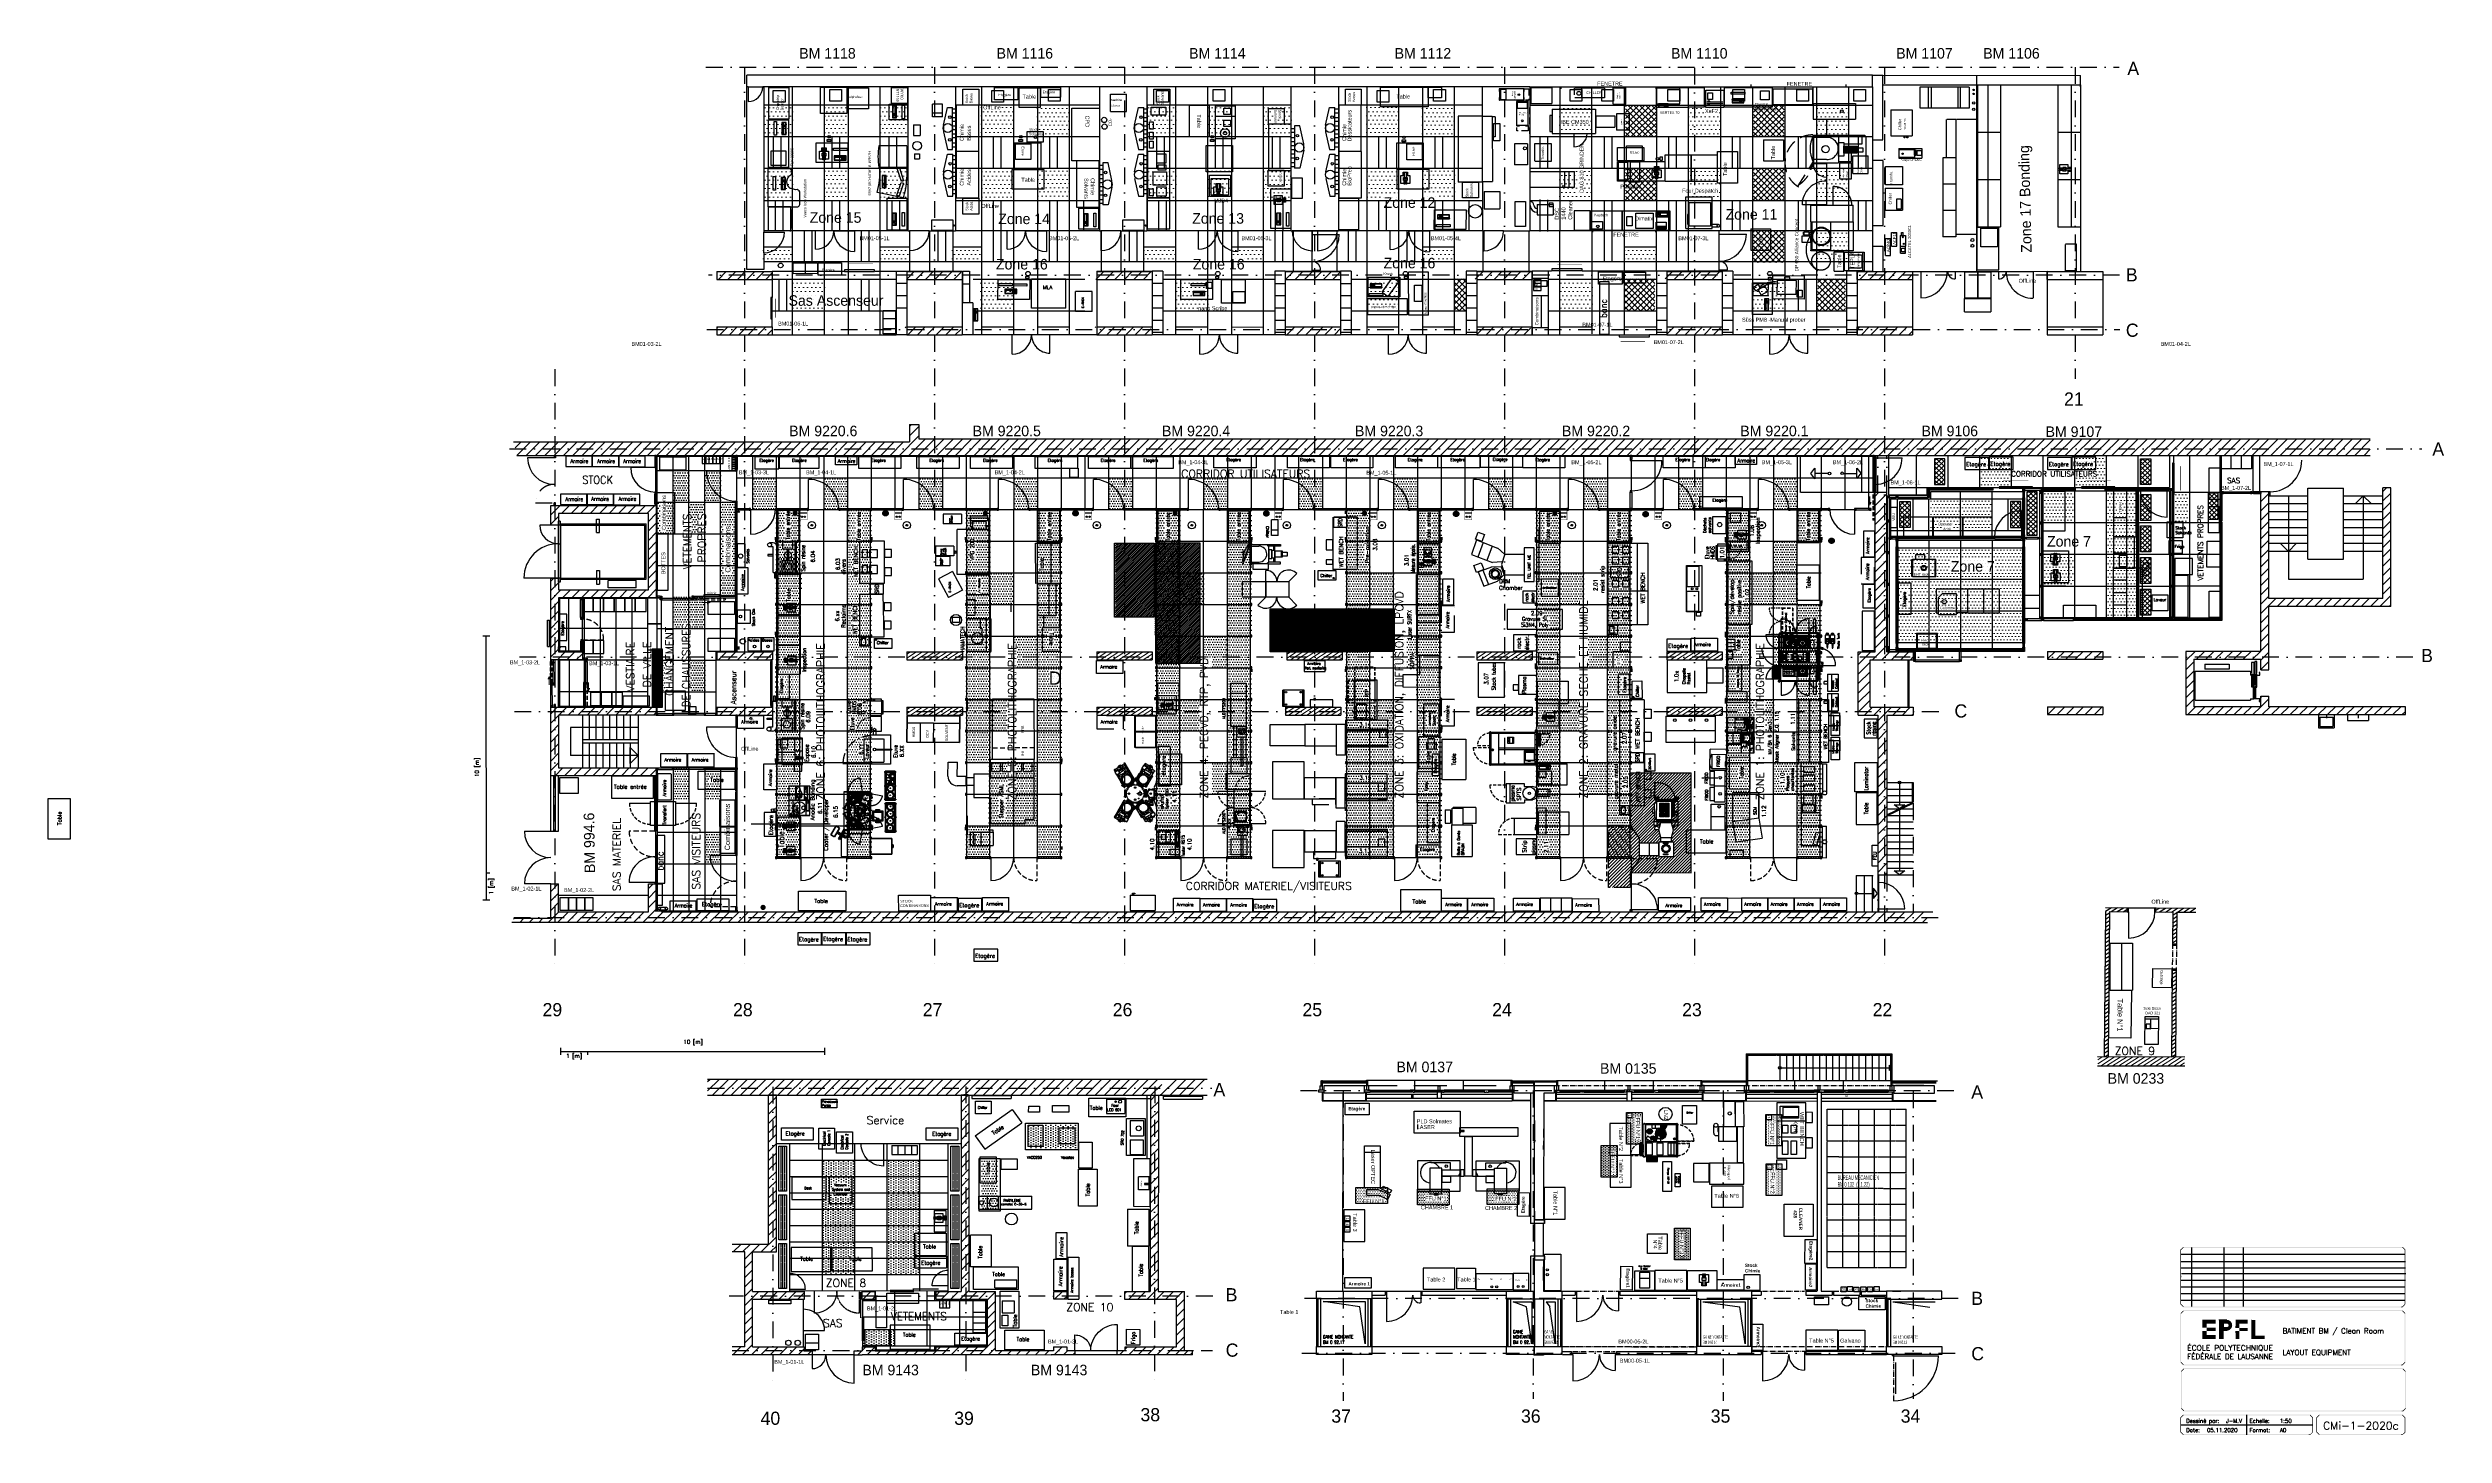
# Model space of a CAD drawing. Header units: millimetres. Extents: x -15291 to 293567, y -98510 to 49398.
# Drawn here: x -15291 to 75521, y -3194 to 49398 of the extents above; entities outside this region: 1.
import ezdxf
from ezdxf.enums import TextEntityAlignment as Align
from ezdxf.lldxf.tags import DXFTag

# ---------------------------------------------------------------- set-up
doc = ezdxf.new("R2010")
doc.units = ezdxf.units.MM
doc.header["$LTSCALE"] = 50
doc.header["$MEASUREMENT"] = 0
doc.header["$PDMODE"] = 2
doc.header["$PDSIZE"] = 2
for name, pattern in [('352RW-A-230a$0$AUSGEZOGEN', [0]), ('352RW-A-230a$0$VERDECKT2', [0.1875, 0.125, -0.0625]), ('405BA-A-210a$0$AUSGEZOGEN', [0]), ('ACAD_ISO02W100', [15, 12, -3]), ('ACAD_ISO07W100', [3.5, 0.5, -3]), ('ACBSWELD', [3, 2, -1]), ('ACDINWELD', [3, 2, -1]), ('ASVLTYPE', [0.75, 0.5, -0.25]), ('AUSGEZOGEN', [0]), ('AXES2', [28.575, 19.05, -3.175, 3.175, -3.175]), ('CENTER', [2, 1.25, -0.25, 0.25, -0.25]), ('CONTINU', [0]), ('DASHED', [1.5, 1.25, -0.25]), ('DISCONTINU', [0.75, 0.5, -0.25]), ('GEN7A', [6.875, 4.75, -0.875, 0.375, -0.875]), ('GESTRICHELT', [0.75, 0.5, -0.25]), ('HIDDEN', [0.375, 0.25, -0.125]), ('PHANTOM2', [1.25, 0.625, -0.125, 0.125, -0.125, 0.125, -0.125]), ('STRICHLINIE2', [0.375, 0.25, -0.125]), ('STRICHPUNKT', [25.4, 12.7, -6.35, 0, -6.35]), ('STRICHPUNKT2', [12.7, 6.35, -3.175, 0, -3.175]), ('ULINETYPE11', [6, 4, -0.9, 0.2, -0.9]), ('ULINETYPE17', [1.1, 0.3, -0.8])]:
    doc.linetypes.add(name, pattern=pattern)
doc.layers.get('0').update_dxf_attribs({"linetype": 'AUSGEZOGEN'})
doc.layers.add('00_EINFÜGEPUNKT', color=2, linetype='CONTINUOUS', lineweight=25, plot=False)
for name, color, linetype, lineweight in [('405BA-A-210a$0$BA11', 7, '405BA-A-210a$0$AUSGEZOGEN', 25), ('405BA-A-210a$0$BA12', 7, '405BA-A-210a$0$AUSGEZOGEN', 25), ('405BA-A-210a$0$Sanitär', 7, 'CONTINUOUS', 25), ('405BA-A-210a$0$TREPPE', 7, 'CONTINUOUS', 25), ('AM_8', 1, 'CONTINUOUS', 15), ('AM_VIS', 7, 'CONTINUOUS', 30), ('FFU1', 4, 'CONTINUOUS', 15), ('RD-ABLUFT', 8, 'CONTINUOUS', 25), ('RD-FVE-K', 5, 'CONTINUOUS', 25), ('RD-Raster', 40, 'CONTINUOUS', 25), ('RH-PFOSTEN', 250, 'CONTINUOUS', 25), ('RH-Türen', 5, 'CONTINUOUS', 25), ('RH-Wand', 5, '352RW-A-230a$0$AUSGEZOGEN', 25), ('RW-Pfosten', 7, 'CONTINUOUS', 25), ('RW-Türen', 131, '352RW-A-230a$0$AUSGEZOGEN', 25), ('RW-Wände', 4, 'CONTINUOUS', 25)]:
    doc.layers.add(name, color=color, linetype=linetype, lineweight=lineweight)
for name, color, linetype in [('6', 2, 'CONTINUOUS'), ('7A', 4, 'GEN7A'), ('A1------D-(cotations)', 5, 'CONTINUOUS'), ('A1-----1T-(no et nom des locaux)', 7, 'CONTINUOUS'), ('A1-----3T-(textes compl. ref. coupes div.)', 8, 'CONTINUOUS'), ('A1E0----E-(dalles escaliers balcons)', 2, 'CONTINUOUS'), ('A1E44---E-(revetement facades)', 7, 'CONTINUOUS'), ('A1E5----E-(fenetres et portes ext)', 7, 'CONTINUOUS'), ('A1E5----EV(fenetres et portes ext vue)', 8, 'CONTINUOUS'), ('A1E61---E-(murs porteurs int+ext)', 6, 'CONTINUOUS'), ('A1E61---EV(murs porteurs int+ext  vue)', 8, 'CONTINUOUS'), ('A1E62---E-(murs non porteurs)', 3, 'CONTINUOUS'), ('A1E62---EV(murs non porteurs vue)', 8, 'CONTINUOUS'), ('A1E63---E-(isolation)', 4, 'CONTINUOUS'), ('A1E64---E-(gaines)', 4, 'CONTINUOUS'), ('A1I06---E-(luminaires)', 8, 'CONTINUOUS'), ('A1K5----E-(regards)', 100, 'CONTINU'), ('A1M11---E-(cloisons legeres)', 4, 'CONTINUOUS'), ('A1M16---E-(portes interieures)', 7, 'CONTINUOUS'), ('A1M5----E-(plafonds)', 7, 'CONTINUOUS'), ('AXEN', 3, 'STRICHPUNKT'), ('AXNR', 3, 'CONTINUOUS'), ('BA01', 7, 'AUSGEZOGEN'), ('BA02', 7, 'AUSGEZOGEN'), ('Bemassung', 7, 'AUSGEZOGEN'), ('DV12_Standard', 7, 'CONTINUOUS'), ('DV16_Standard', 7, 'CONTINUOUS'), ('DV17_Standard', 7, 'CONTINUOUS'), ('DV18_Standard', 7, 'CONTINUOUS'), ('DV19_Standard', 7, 'CONTINUOUS'), ('DV2_Standard', 7, 'CONTINUOUS'), ('DV3_Standard', 7, 'CONTINUOUS'), ('DV4_Standard', 7, 'CONTINUOUS'), ('DV6_Standard', 7, 'CONTINUOUS'), ('DV7_Standard', 7, 'CONTINUOUS'), ('EL01', 7, 'AUSGEZOGEN'), ('EQ01', 7, 'CONTINUOUS'), ('EQUIP1', 7, 'AUSGEZOGEN'), ('Equipment', 7, 'CONTINUOUS'), ('FFU', 4, 'CONTINUOUS'), ('FM01', 7, 'AUSGEZOGEN'), ('FM02', 7, 'AUSGEZOGEN'), ('RASTER', 30, 'AUSGEZOGEN'), ('RW01', 4, 'AUSGEZOGEN'), ('RW02', 4, 'AUSGEZOGEN'), ('RWTEXT', 7, 'CONTINUOUS'), ('SN01', 5, 'AUSGEZOGEN'), ('Standard', 7, 'CONTINUOUS'), ('STRUCTURE-TOIT-ZONE-BLANCHE', 2, 'ACAD_ISO07W100'), ('überströmgitter', 7, 'CONTINUOUS')]:
    doc.layers.add(name, color=color, linetype=linetype)
doc.layers.get('RD-FVE-K').off()
doc.styles.add('Arial', font='arial.ttf')
doc.styles.add('RomanS', font='romans.shx')
doc.styles.add('ROMANS8', font='ROMANS.SHX')
doc.styles.add('ROMANT', font='romant', dxfattribs={"height": 400})
tags = doc.linetypes.add('DASHDOT2', pattern=[0.5, 0.25, -0.125, 0, -0.125]).pattern_tags.tags
tags[10:11] = [DXFTag(74, 4), DXFTag(75, 0), DXFTag(340, '0'), DXFTag(46, 0.0), DXFTag(50, 0.0), DXFTag(44, 0.0), DXFTag(45, 0.0)]
tags[8:9] = [DXFTag(74, 4), DXFTag(75, 0), DXFTag(340, '0'), DXFTag(46, 0.0), DXFTag(50, 0.0), DXFTag(44, 0.0), DXFTag(45, 0.0)]
tags[6:7] = [DXFTag(74, 4), DXFTag(75, 0), DXFTag(340, '0'), DXFTag(46, 0.0), DXFTag(50, 0.0), DXFTag(44, 0.0), DXFTag(45, 0.0)]
tags[4:5] = [DXFTag(74, 4), DXFTag(75, 0), DXFTag(340, '0'), DXFTag(46, 0.0), DXFTag(50, 0.0), DXFTag(44, 0.0), DXFTag(45, 0.0)]
tags = doc.linetypes.add('DIVIDE2', pattern=[0.625, 0.25, -0.125, 0, -0.125, 0, -0.125]).pattern_tags.tags
tags[14:15] = [DXFTag(74, 4), DXFTag(75, 0), DXFTag(340, '0'), DXFTag(46, 0.0), DXFTag(50, 0.0), DXFTag(44, 0.0), DXFTag(45, 0.0)]
tags[12:13] = [DXFTag(74, 4), DXFTag(75, 0), DXFTag(340, '0'), DXFTag(46, 0.0), DXFTag(50, 0.0), DXFTag(44, 0.0), DXFTag(45, 0.0)]
tags[10:11] = [DXFTag(74, 4), DXFTag(75, 0), DXFTag(340, '0'), DXFTag(46, 0.0), DXFTag(50, 0.0), DXFTag(44, 0.0), DXFTag(45, 0.0)]
tags[8:9] = [DXFTag(74, 4), DXFTag(75, 0), DXFTag(340, '0'), DXFTag(46, 0.0), DXFTag(50, 0.0), DXFTag(44, 0.0), DXFTag(45, 0.0)]
tags[6:7] = [DXFTag(74, 4), DXFTag(75, 0), DXFTag(340, '0'), DXFTag(46, 0.0), DXFTag(50, 0.0), DXFTag(44, 0.0), DXFTag(45, 0.0)]
tags[4:5] = [DXFTag(74, 4), DXFTag(75, 0), DXFTag(340, '0'), DXFTag(46, 0.0), DXFTag(50, 0.0), DXFTag(44, 0.0), DXFTag(45, 0.0)]
pattern_1 = [(0, (1800, -2400), (46.875, 93.75), [0, -93.75])]
pattern_2 = [(0, (1800, -3600), (46.875, 93.75), [0, -93.75])]
pattern_3 = [(45, (47841.1, 11460.17), (-176.7767, 176.7767), [])]
pattern_4 = [(45, (6132.35, -16705.47), (-176.7767, 176.7767), [])]
pattern_5 = [(45, (-1871.63, 2e-10), (-35.35534, 35.35534), [])]
pattern_6 = [(45, (-1888.57, 2e-10), (-35.35534, 35.35534), [])]
pattern_7 = [(32.7506, (59630.6, 6967.25), (-67.623, 105.1291), [])]
pattern_8 = [(45, (-4844.61, 5143.94), (-56.1266, 56.1266), [])]

# ---------------------------------------------------------------- blocks, each defined once
blk = doc.blocks.new('*X0')
at = {"color": 0}
for p, q in [((-79350, -2479), (-78996, -2125)), ((-79350, -2838), (-79050, -2538)), ((-78937, -2425), (-78637, -2125)), ((-78578, -2425), (-78278, -2125)), ((-78218, -2425), (-77918, -2125)), ((-77859, -2425), (-77559, -2125)), ((-77500, -2425), (-77200, -2125)), ((-77141, -2425), (-76841, -2125)), ((-76782, -2425), (-76482, -2125)), ((-76422, -2425), (-76122, -2125)), ((-76063, -2425), (-75763, -2125)), ((-75704, -2425), (-75404, -2125)), ((-75650, -2730), (-75350, -2430)), ((-75650, -3090), (-75350, -2790)), ((-75650, -3449), (-75350, -3149)), ((-75650, -3808), (-75350, -3508)), ((-75650, -4167), (-75350, -3867)), ((-75650, -4526), (-75350, -4226)), ((-79350, -4993), (-79232, -4875)), ((-79350, -5353), (-79050, -5053)), ((-79350, -5712), (-78963, -5325)), ((-78904, -5625), (-78604, -5325)), ((-78545, -5625), (-78245, -5325)), ((-78185, -5625), (-77885, -5325)), ((-77826, -5625), (-77526, -5325)), ((-77467, -5625), (-77167, -5325)), ((-77108, -5625), (-76808, -5325)), ((-76749, -5625), (-76449, -5325)), ((-76389, -5625), (-76089, -5325)), ((-76030, -5625), (-75730, -5325)), ((-75671, -5625), (-75350, -5304)), ((-75650, -4886), (-75350, -4586)), ((-75650, -5245), (-75350, -4945)), ((-79350, -6071), (-79050, -5771)), ((-79350, -6430), (-79050, -6130)), ((-79350, -6790), (-79050, -6490)), ((-79350, -7149), (-79050, -6849)), ((-79350, -7508), (-79050, -7208)), ((-79350, -7867), (-79050, -7567)), ((-79099, -7975), (-78799, -7675)), ((-78739, -7975), (-78439, -7675)), ((-78380, -7975), (-78150, -7745))]:
    blk.add_line(p, q, dxfattribs=at)
blk = doc.blocks.new('*X2')
at = {"color": 0}
for p, q in [((-72992, -7975), (-72692, -7675)), ((-72633, -7975), (-72333, -7675)), ((-72274, -7975), (-71974, -7675)), ((-71914, -7975), (-71614, -7675)), ((-71555, -7975), (-71255, -7675)), ((-71196, -7975), (-70950, -7729)), ((-73050, -9829), (-72996, -9775)), ((-72937, -10075), (-72637, -9775)), ((-72578, -10075), (-72278, -9775)), ((-72218, -10075), (-71918, -9775)), ((-71859, -10075), (-71559, -9775)), ((-71500, -10075), (-71200, -9775)), ((-71141, -10075), (-70950, -9884))]:
    blk.add_line(p, q, dxfattribs=at)
blk = doc.blocks.new('*X1')
at = {"color": 0}
for p, q in [((-79350, -10022), (-79103, -9775)), ((-79043, -10075), (-78743, -9775)), ((-78684, -10075), (-78384, -9775)), ((-78325, -10075), (-78025, -9775)), ((-77966, -10075), (-77666, -9775)), ((-77607, -10075), (-77307, -9775)), ((-77247, -10075), (-76947, -9775)), ((-76888, -10075), (-76588, -9775)), ((-76529, -10075), (-76229, -9775)), ((-76170, -10075), (-75870, -9775)), ((-75810, -10075), (-75510, -9775)), ((-75451, -10075), (-75350, -9974)), ((-79350, -10382), (-79050, -10082)), ((-79350, -10741), (-79050, -10441)), ((-79350, -11100), (-79050, -10800)), ((-79350, -11459), (-79050, -11159)), ((-79350, -11818), (-79050, -11518)), ((-79350, -12178), (-79050, -11878)), ((-79188, -12375), (-78888, -12075)), ((-78829, -12375), (-78529, -12075)), ((-78470, -12375), (-78170, -12075)), ((-78110, -12375), (-77810, -12075)), ((-77751, -12375), (-77451, -12075)), ((-77392, -12375), (-77092, -12075)), ((-77033, -12375), (-76733, -12075)), ((-76674, -12375), (-76374, -12075)), ((-76314, -12375), (-76014, -12075)), ((-75955, -12375), (-75655, -12075)), ((-75596, -12375), (-75350, -12129))]:
    blk.add_line(p, q, dxfattribs=at)
blk = doc.blocks.new('*X3')
at = {"color": 0}
for p, q in [((3765, 17415), (4050, 17700)), ((3765, 17056), (4065, 17356)), ((7465, 17523), (7642, 17700)), ((7465, 17164), (7765, 17464)), ((2360, 16369), (2391, 16400)), ((2590, 16240), (2750, 16400)), ((2949, 16240), (3109, 16400)), ((3308, 16240), (3468, 16400)), ((3668, 16240), (4078, 16650)), ((3765, 16697), (4065, 16997)), ((4027, 16240), (4437, 16650)), ((4386, 16240), (4796, 16650)), ((4745, 16240), (5155, 16650)), ((5104, 16240), (5514, 16650)), ((5464, 16240), (5874, 16650)), ((5823, 16240), (6233, 16650)), ((6182, 16240), (6592, 16650)), ((6541, 16240), (6951, 16650)), ((6901, 16240), (7311, 16650)), ((7260, 16240), (7765, 16745)), ((7465, 16804), (7765, 17104)), ((7619, 16240), (8029, 16650)), ((7978, 16240), (8388, 16650)), ((8337, 16240), (8747, 16650)), ((8697, 16240), (9107, 16650)), ((9056, 16240), (9466, 16650)), ((9415, 16240), (9825, 16650)), ((9774, 16240), (10184, 16650)), ((10133, 16240), (10543, 16650)), ((10493, 16240), (10903, 16650)), ((10852, 16240), (11262, 16650)), ((11211, 16240), (11621, 16650)), ((11570, 16240), (11980, 16650)), ((11929, 16240), (12339, 16650)), ((12289, 16240), (12699, 16650)), ((12648, 16240), (13058, 16650)), ((13007, 16240), (13417, 16650)), ((13366, 16240), (13776, 16650)), ((13726, 16240), (14136, 16650)), ((14085, 16240), (14495, 16650)), ((14444, 16240), (14854, 16650)), ((14803, 16240), (15213, 16650)), ((15162, 16240), (15572, 16650)), ((15522, 16240), (15932, 16650)), ((15881, 16240), (16291, 16650)), ((16240, 16240), (16650, 16650)), ((16599, 16240), (17009, 16650)), ((16958, 16240), (17368, 16650)), ((17318, 16240), (17728, 16650)), ((17677, 16240), (18087, 16650)), ((18036, 16240), (18446, 16650)), ((18395, 16240), (18805, 16650)), ((18754, 16240), (19164, 16650)), ((19114, 16240), (19524, 16650)), ((19473, 16240), (19883, 16650)), ((19832, 16240), (20242, 16650)), ((20191, 16240), (20601, 16650)), ((20551, 16240), (20961, 16650)), ((20910, 16240), (21320, 16650)), ((21269, 16240), (21679, 16650)), ((21628, 16240), (22038, 16650)), ((21987, 16240), (22397, 16650)), ((22347, 16240), (22757, 16650)), ((22706, 16240), (23116, 16650)), ((23065, 16240), (23475, 16650)), ((23424, 16240), (23834, 16650)), ((23783, 16240), (24193, 16650)), ((24143, 16240), (24553, 16650)), ((24502, 16240), (24912, 16650)), ((24861, 16240), (25271, 16650)), ((25220, 16240), (25630, 16650)), ((25579, 16240), (25989, 16650)), ((25939, 16240), (26349, 16650)), ((26298, 16240), (26708, 16650)), ((26657, 16240), (27067, 16650)), ((27016, 16240), (27426, 16650)), ((27376, 16240), (27786, 16650)), ((27735, 16240), (28145, 16650)), ((28094, 16240), (28504, 16650)), ((28453, 16240), (28863, 16650)), ((28812, 16240), (29222, 16650)), ((29172, 16240), (29582, 16650)), ((29531, 16240), (29941, 16650)), ((29890, 16240), (30300, 16650)), ((30249, 16240), (30659, 16650)), ((30608, 16240), (31018, 16650)), ((30968, 16240), (31378, 16650)), ((31327, 16240), (31737, 16650)), ((31686, 16240), (32096, 16650)), ((32045, 16240), (32455, 16650)), ((32404, 16240), (32814, 16650)), ((32764, 16240), (33174, 16650)), ((33123, 16240), (33533, 16650)), ((33482, 16240), (33892, 16650)), ((33841, 16240), (34251, 16650)), ((34201, 16240), (34611, 16650)), ((34560, 16240), (34970, 16650)), ((34919, 16240), (35329, 16650)), ((35278, 16240), (35688, 16650)), ((35637, 16240), (36047, 16650)), ((35997, 16240), (36407, 16650)), ((36356, 16240), (36766, 16650)), ((36715, 16240), (37125, 16650)), ((37074, 16240), (37484, 16650)), ((37433, 16240), (37843, 16650)), ((37793, 16240), (38203, 16650)), ((38152, 16240), (38562, 16650)), ((38511, 16240), (38921, 16650)), ((38870, 16240), (39280, 16650)), ((39229, 16240), (39639, 16650)), ((39589, 16240), (39999, 16650)), ((39948, 16240), (40358, 16650)), ((40307, 16240), (40717, 16650)), ((40666, 16240), (41076, 16650)), ((41026, 16240), (41436, 16650)), ((41385, 16240), (41795, 16650)), ((41744, 16240), (42154, 16650)), ((42103, 16240), (42513, 16650)), ((42462, 16240), (42872, 16650)), ((42822, 16240), (43232, 16650)), ((43181, 16240), (43591, 16650)), ((43540, 16240), (43950, 16650)), ((43899, 16240), (44309, 16650)), ((44258, 16240), (44668, 16650)), ((44618, 16240), (45028, 16650)), ((44977, 16240), (45387, 16650)), ((45336, 16240), (45746, 16650)), ((45695, 16240), (46105, 16650)), ((46054, 16240), (46464, 16650)), ((46414, 16240), (46824, 16650)), ((46773, 16240), (47183, 16650)), ((47132, 16240), (47542, 16650)), ((47491, 16240), (47901, 16650)), ((47851, 16240), (48261, 16650)), ((48210, 16240), (48620, 16650)), ((48569, 16240), (48979, 16650)), ((48928, 16240), (49338, 16650)), ((49287, 16240), (49697, 16650)), ((49647, 16240), (50057, 16650)), ((50006, 16240), (50416, 16650)), ((50365, 16240), (50775, 16650)), ((50724, 16240), (51134, 16650)), ((51083, 16240), (51493, 16650)), ((51443, 16240), (51853, 16650)), ((51802, 16240), (52212, 16650)), ((52161, 16240), (52571, 16650)), ((52520, 16240), (52930, 16650)), ((52879, 16240), (53289, 16650)), ((53239, 16240), (53649, 16650)), ((53598, 16240), (54008, 16650)), ((53957, 16240), (54367, 16650)), ((54316, 16240), (54726, 16650)), ((54675, 16240), (55085, 16650)), ((55035, 16240), (55445, 16650)), ((55394, 16240), (55804, 16650)), ((55753, 16240), (55940, 16427))]:
    blk.add_line(p, q, dxfattribs=at)
blk = doc.blocks.new('*X4')
at = {"color": 0}
for p, q in [((53955, 32402), (54103, 32550)), ((53955, 32043), (54405, 32493)), ((53955, 31684), (54405, 32134)), ((53955, 31325), (54405, 31775)), ((53955, 30966), (54405, 31416)), ((53955, 30606), (54405, 31056)), ((53955, 30247), (54405, 30697)), ((53955, 29888), (54405, 30338)), ((53955, 29529), (54405, 29979)), ((53955, 29169), (54405, 29619)), ((53955, 28810), (54405, 29260)), ((53955, 28451), (54405, 28901)), ((53955, 28092), (54405, 28542)), ((53955, 27733), (54405, 28183)), ((53955, 27373), (54405, 27823)), ((53955, 27014), (54405, 27464)), ((53315, 26015), (53800, 26500)), ((53315, 26374), (53441, 26500)), ((53859, 26200), (54405, 26746)), ((53955, 26655), (54405, 27105)), ((54218, 26200), (54518, 26500)), ((54578, 26200), (54878, 26500)), ((54937, 26200), (55237, 26500)), ((53315, 25656), (53765, 26106)), ((53315, 25297), (53765, 25747)), ((55296, 26200), (55405, 26309)), ((53315, 24937), (53765, 25387)), ((53315, 24578), (53765, 25028)), ((53315, 24219), (53765, 24669)), ((53555, 24100), (53855, 24400)), ((53914, 24100), (54214, 24400)), ((54055, 23881), (54574, 24400)), ((54055, 23522), (54405, 23872)), ((54633, 24100), (54933, 24400)), ((54992, 24100), (55292, 24400)), ((55351, 24100), (55395, 24144)), ((54055, 23163), (54405, 23513)), ((54055, 22804), (54405, 23154)), ((54055, 22444), (54405, 22794)), ((54055, 22085), (54405, 22435)), ((54055, 21726), (54405, 22076)), ((54055, 21367), (54405, 21717)), ((54055, 21008), (54405, 21358)), ((54055, 20648), (54405, 20998)), ((54055, 20289), (54405, 20639)), ((54055, 19930), (54405, 20280)), ((54055, 19571), (54405, 19921)), ((54055, 19212), (54405, 19562)), ((54055, 18852), (54405, 19202)), ((54055, 18493), (54405, 18843)), ((54055, 18134), (54405, 18484)), ((54330, 18050), (54405, 18125))]:
    blk.add_line(p, q, dxfattribs=at)
blk = doc.blocks.new('FVE_mit-Kühler')
at = {"layer": '00_EINFÜGEPUNKT'}
blk.add_point((0, 0), dxfattribs=at)
blk = doc.blocks.new('ABLUFTKASTEN_Lochblech_1200-600')
at = {"layer": 'RD-ABLUFT'}
h = blk.add_hatch(dxfattribs=at)
h.set_pattern_fill('ANSI37', color=256, scale=1000, style=0)
h.set_pattern_definition([(45, (-50611.33, 280), (-88.38835, 88.38835), []), (135, (-50611.33, 280), (-88.38835, -88.38835), [])])
h.paths.add_polyline_path([(1090, 492), (106, 492), (106, 108), (1090, 108)])
at = {"layer": '00_EINFÜGEPUNKT'}
blk.add_point((0, 0), dxfattribs=at)
at = {"layer": 'RD-ABLUFT', "color": 7}
blk.add_lwpolyline([(1090, 108), (106, 108), (106, 492), (1090, 492)], close=True, dxfattribs=at)
blk = doc.blocks.new('*X37')
at = {"color": 0}
for p, q in [((-72992, -7975), (-72692, -7675)), ((-72633, -7975), (-72333, -7675)), ((-72274, -7975), (-71974, -7675)), ((-71914, -7975), (-71614, -7675)), ((-71555, -7975), (-71255, -7675)), ((-71196, -7975), (-70950, -7729)), ((-73050, -9829), (-72996, -9775)), ((-72937, -10075), (-72637, -9775)), ((-72578, -10075), (-72278, -9775)), ((-72218, -10075), (-71918, -9775)), ((-71859, -10075), (-71559, -9775)), ((-71500, -10075), (-71200, -9775)), ((-71141, -10075), (-70950, -9884))]:
    blk.add_line(p, q, dxfattribs=at)
blk = doc.blocks.new('*X38')
at = {"color": 0}
for p, q in [((-65808, -7975), (-65508, -7675)), ((-65449, -7975), (-65149, -7675)), ((-65089, -7975), (-64789, -7675)), ((-64730, -7975), (-64430, -7675)), ((-64371, -7975), (-64071, -7675)), ((-64012, -7975), (-63750, -7713)), ((-58624, -7975), (-58324, -7675)), ((-58264, -7975), (-57964, -7675)), ((-57905, -7975), (-57605, -7675)), ((-57546, -7975), (-57246, -7675)), ((-57187, -7975), (-56887, -7675)), ((-56828, -7975), (-56540, -7687)), ((-51439, -7975), (-51139, -7675)), ((-51080, -7975), (-50780, -7675)), ((-50721, -7975), (-50421, -7675)), ((-50362, -7975), (-50062, -7675)), ((-50003, -7975), (-49703, -7675)), ((-49643, -7975), (-49350, -7682)), ((-44250, -7970), (-43955, -7675)), ((-43896, -7975), (-43596, -7675)), ((-43537, -7975), (-43237, -7675)), ((-43178, -7975), (-42878, -7675)), ((-42818, -7975), (-42518, -7675)), ((-42459, -7975), (-42159, -7675)), ((-37050, -7954), (-36771, -7675)), ((-36712, -7975), (-36412, -7675)), ((-36353, -7975), (-36053, -7675)), ((-35993, -7975), (-35693, -7675)), ((-35634, -7975), (-35334, -7675)), ((-35275, -7975), (-34975, -7675)), ((-65850, -9813), (-65812, -9775)), ((-65753, -10075), (-65453, -9775)), ((-65393, -10075), (-65093, -9775)), ((-65034, -10075), (-64734, -9775)), ((-64675, -10075), (-64375, -9775)), ((-64316, -10075), (-64016, -9775)), ((-63957, -10075), (-63750, -9868)), ((-58650, -9797), (-58628, -9775)), ((-58568, -10075), (-58268, -9775)), ((-58209, -10075), (-57909, -9775)), ((-57850, -10075), (-57550, -9775)), ((-57491, -10075), (-57191, -9775)), ((-57132, -10075), (-56832, -9775)), ((-56772, -10075), (-56550, -9853)), ((-51450, -9782), (-51443, -9775)), ((-51384, -10075), (-51084, -9775)), ((-51025, -10075), (-50725, -9775)), ((-50666, -10075), (-50366, -9775)), ((-50307, -10075), (-50007, -9775)), ((-49947, -10075), (-49647, -9775)), ((-49588, -10075), (-49350, -9837)), ((-44200, -10075), (-43900, -9775)), ((-43841, -10075), (-43541, -9775)), ((-43482, -10075), (-43182, -9775)), ((-43122, -10075), (-42822, -9775)), ((-42763, -10075), (-42463, -9775)), ((-42404, -10075), (-42150, -9821)), ((-37016, -10075), (-36716, -9775)), ((-36657, -10075), (-36357, -9775)), ((-36297, -10075), (-35997, -9775)), ((-35938, -10075), (-35638, -9775)), ((-35579, -10075), (-35279, -9775)), ((-35220, -10075), (-34950, -9805))]:
    blk.add_line(p, q, dxfattribs=at)
blk = doc.blocks.new('EQ21')
at = {"layer": 'EQUIP1'}
for p, q in [((39850, 29140), (39850, 30390)), ((39850, 30390), (39890, 30390)), ((39890, 30390), (39890, 29140)), ((39893, 30390), (41067, 30390)), ((39893, 30360), (39893, 30390)), ((41067, 30360), (39893, 30360)), ((41067, 30360), (39893, 30360)), ((39893, 30360), (39893, 29823)), ((40213, 30315), (39973, 30315)), ((39973, 30315), (39973, 29875)), ((40213, 29875), (40213, 30315)), ((40388, 30315), (40388, 29875)), ((40628, 30315), (40388, 30315)), ((41019, 30566, 1097), (40602, 30566, 1097)), ((40602, 30566, 1097), (40602, 30388, 1097)), ((40604, 30403, 1097), (41018, 30403, 1097)), ((40628, 29875), (40628, 30315)), ((40803, 30315), (40803, 29875)), ((41043, 30315), (40803, 30315)), ((41019, 30388, 1097), (41019, 30566, 1097)), ((41043, 29875), (41043, 30315)), ((41067, 30390), (41067, 30360)), ((41067, 29823), (41067, 30360)), ((41070, 29140), (41070, 30390)), ((41070, 30390), (41150, 30390)), ((41150, 30390), (41150, 29140)), ((41292, 30316), (41150, 30316)), ((41287, 30311), (41150, 30311)), ((41153, 30333), (41153, 30350)), ((41153, 30333), (41153, 30333)), ((41153, 30210, 0), (41153, 30223, 0)), ((41153, 30223, 0), (41166, 30223, 0)), ((41166, 30210, 0), (41153, 30210, 0)), ((41153, 30192, 0), (41153, 30205, 0)), ((41153, 30205, 0), (41166, 30205, 0)), ((41166, 30192, 0), (41153, 30192, 0)), ((41153, 30175, 0), (41153, 30188, 0)), ((41153, 30188, 0), (41166, 30188, 0)), ((41166, 30175, 0), (41153, 30175, 0)), ((41153, 30146, 0), (41153, 30159, 0)), ((41153, 30159, 0), (41166, 30159, 0)), ((41166, 30146, 0), (41153, 30146, 0)), ((41153, 30128, 0), (41153, 30142, 0)), ((41153, 30142, 0), (41166, 30142, 0)), ((41166, 30128, 0), (41153, 30128, 0)), ((41153, 30111, 0), (41153, 30124, 0)), ((41153, 30124, 0), (41166, 30124, 0)), ((41166, 30111, 0), (41153, 30111, 0)), ((41153, 30093, 0), (41153, 30106, 0)), ((41153, 30106, 0), (41166, 30106, 0)), ((41166, 30093, 0), (41153, 30093, 0)), ((41153, 30072, 0), (41153, 30086, 0)), ((41153, 30086, 0), (41166, 30086, 0)), ((41166, 30072, 0), (41153, 30072, 0)), ((41153, 30055, 0), (41153, 30068, 0)), ((41153, 30068, 0), (41166, 30068, 0)), ((41166, 30055, 0), (41153, 30055, 0)), ((41153, 30037, 0), (41153, 30050, 0)), ((41153, 30050, 0), (41166, 30050, 0)), ((41166, 30037, 0), (41153, 30037, 0)), ((41153, 30020, 0), (41153, 30033, 0)), ((41153, 30033, 0), (41166, 30033, 0)), ((41166, 30020, 0), (41153, 30020, 0)), ((41153, 29999, 0), (41153, 30012, 0)), ((41153, 30012, 0), (41166, 30012, 0)), ((41166, 29999, 0), (41153, 29999, 0)), ((41153, 29981, 0), (41153, 29994, 0)), ((41153, 29994, 0), (41166, 29994, 0)), ((41166, 29981, 0), (41153, 29981, 0)), ((41153, 29963, 0), (41153, 29977, 0)), ((41153, 29977, 0), (41166, 29977, 0)), ((41162, 30302, 0), (41162, 30236, 0)), ((41177, 30302, 0), (41162, 30302, 0)), ((41162, 30236, 0), (41177, 30236, 0)), ((41166, 30223, 0), (41166, 30210, 0)), ((41166, 30205, 0), (41166, 30192, 0)), ((41166, 30188, 0), (41166, 30175, 0)), ((41166, 30159, 0), (41166, 30146, 0)), ((41166, 30142, 0), (41166, 30128, 0)), ((41166, 30124, 0), (41166, 30111, 0)), ((41166, 30106, 0), (41166, 30093, 0)), ((41166, 30086, 0), (41166, 30072, 0)), ((41166, 30068, 0), (41166, 30055, 0)), ((41166, 30050, 0), (41166, 30037, 0)), ((41166, 30033, 0), (41166, 30020, 0)), ((41166, 30012, 0), (41166, 29999, 0)), ((41166, 29994, 0), (41166, 29981, 0)), ((41166, 29977, 0), (41166, 29963, 0)), ((41177, 30236, 0), (41177, 30302, 0)), ((41605, 30308), (41178, 30308)), ((41188, 30289, 0), (41188, 30302, 0)), ((41188, 30302, 0), (41219, 30302, 0)), ((41219, 30289, 0), (41188, 30289, 0)), ((41188, 30271, 0), (41188, 30285, 0)), ((41188, 30285, 0), (41201, 30285, 0)), ((41201, 30271, 0), (41188, 30271, 0)), ((41188, 30254, 0), (41188, 30267, 0)), ((41188, 30267, 0), (41201, 30267, 0)), ((41201, 30254, 0), (41188, 30254, 0)), ((41188, 30236, 0), (41188, 30249, 0)), ((41188, 30249, 0), (41201, 30249, 0)), ((41201, 30236, 0), (41188, 30236, 0)), ((41188, 30210, 0), (41188, 30223, 0)), ((41188, 30223, 0), (41201, 30223, 0)), ((41201, 30210, 0), (41188, 30210, 0)), ((41188, 30192, 0), (41188, 30205, 0)), ((41188, 30205, 0), (41201, 30205, 0)), ((41201, 30192, 0), (41188, 30192, 0)), ((41188, 30175, 0), (41188, 30188, 0)), ((41188, 30188, 0), (41201, 30188, 0)), ((41201, 30175, 0), (41188, 30175, 0)), ((41188, 30128, 0), (41188, 30158, 0)), ((41188, 30158, 0), (41201, 30158, 0)), ((41201, 30128, 0), (41188, 30128, 0)), ((41188, 30111, 0), (41188, 30125, 0)), ((41188, 30125, 0), (41201, 30125, 0)), ((41201, 30111, 0), (41188, 30111, 0)), ((41188, 30095, 0), (41188, 30108, 0)), ((41188, 30108, 0), (41201, 30108, 0)), ((41201, 30095, 0), (41188, 30095, 0)), ((41188, 30078, 0), (41188, 30091, 0)), ((41188, 30091, 0), (41201, 30091, 0)), ((41201, 30078, 0), (41188, 30078, 0)), ((41188, 30061, 0), (41188, 30074, 0)), ((41188, 30074, 0), (41201, 30074, 0)), ((41201, 30061, 0), (41188, 30061, 0)), ((41188, 30044, 0), (41188, 30058, 0)), ((41188, 30058, 0), (41201, 30058, 0)), ((41201, 30044, 0), (41188, 30044, 0)), ((41188, 30028, 0), (41188, 30041, 0)), ((41188, 30041, 0), (41201, 30041, 0)), ((41201, 30028, 0), (41188, 30028, 0)), ((41188, 30011, 0), (41188, 30024, 0)), ((41188, 30024, 0), (41201, 30024, 0)), ((41201, 30011, 0), (41188, 30011, 0)), ((41188, 29994, 0), (41188, 30007, 0)), ((41188, 30007, 0), (41201, 30007, 0)), ((41201, 29994, 0), (41188, 29994, 0)), ((41188, 29978, 0), (41188, 29991, 0)), ((41188, 29991, 0), (41201, 29991, 0)), ((41201, 29978, 0), (41188, 29978, 0)), ((41188, 29961, 0), (41188, 29974, 0)), ((41188, 29974, 0), (41201, 29974, 0)), ((41201, 30285, 0), (41201, 30271, 0)), ((41201, 30267, 0), (41201, 30254, 0)), ((41201, 30249, 0), (41201, 30236, 0)), ((41201, 30223, 0), (41201, 30210, 0)), ((41201, 30205, 0), (41201, 30192, 0)), ((41201, 30188, 0), (41201, 30175, 0)), ((41201, 30158, 0), (41201, 30128, 0)), ((41201, 30125, 0), (41201, 30111, 0)), ((41201, 30108, 0), (41201, 30095, 0)), ((41201, 30091, 0), (41201, 30078, 0)), ((41201, 30074, 0), (41201, 30061, 0)), ((41201, 30058, 0), (41201, 30044, 0)), ((41201, 30041, 0), (41201, 30028, 0)), ((41201, 30024, 0), (41201, 30011, 0)), ((41201, 30007, 0), (41201, 29994, 0)), ((41201, 29991, 0), (41201, 29978, 0)), ((41201, 29974, 0), (41201, 29961, 0)), ((41206, 30271, 0), (41206, 30285, 0)), ((41206, 30285, 0), (41219, 30285, 0)), ((41219, 30271, 0), (41206, 30271, 0)), ((41206, 30254, 0), (41206, 30267, 0)), ((41206, 30267, 0), (41219, 30267, 0)), ((41219, 30254, 0), (41206, 30254, 0)), ((41206, 30236, 0), (41206, 30249, 0)), ((41206, 30249, 0), (41219, 30249, 0)), ((41219, 30236, 0), (41206, 30236, 0)), ((41206, 30210, 0), (41206, 30223, 0)), ((41206, 30223, 0), (41219, 30223, 0)), ((41219, 30210, 0), (41206, 30210, 0)), ((41206, 30192, 0), (41206, 30205, 0)), ((41206, 30205, 0), (41219, 30205, 0)), ((41219, 30192, 0), (41206, 30192, 0)), ((41206, 30175, 0), (41206, 30188, 0)), ((41206, 30188, 0), (41219, 30188, 0)), ((41219, 30175, 0), (41206, 30175, 0)), ((41206, 30136, 0), (41206, 30158, 0)), ((41206, 30158, 0), (41236, 30158, 0)), ((41219, 30136, 0), (41206, 30136, 0)), ((41206, 30119, 0), (41206, 30132, 0)), ((41206, 30132, 0), (41219, 30132, 0)), ((41219, 30119, 0), (41206, 30119, 0)), ((41206, 30102, 0), (41206, 30115, 0)), ((41206, 30115, 0), (41219, 30115, 0)), ((41219, 30102, 0), (41206, 30102, 0)), ((41206, 30085, 0), (41206, 30099, 0)), ((41206, 30099, 0), (41219, 30099, 0)), ((41219, 30085, 0), (41206, 30085, 0)), ((41206, 30069, 0), (41206, 30082, 0)), ((41206, 30082, 0), (41219, 30082, 0)), ((41219, 30069, 0), (41206, 30069, 0)), ((41206, 30052, 0), (41206, 30065, 0)), ((41206, 30065, 0), (41219, 30065, 0)), ((41219, 30052, 0), (41206, 30052, 0)), ((41206, 30035, 0), (41206, 30048, 0)), ((41206, 30048, 0), (41219, 30048, 0)), ((41219, 30035, 0), (41206, 30035, 0)), ((41206, 30018, 0), (41206, 30032, 0)), ((41206, 30032, 0), (41219, 30032, 0)), ((41219, 30018, 0), (41206, 30018, 0)), ((41206, 30002, 0), (41206, 30015, 0)), ((41206, 30015, 0), (41219, 30015, 0)), ((41219, 30002, 0), (41206, 30002, 0)), ((41206, 29985, 0), (41206, 29998, 0)), ((41206, 29998, 0), (41219, 29998, 0)), ((41219, 29985, 0), (41206, 29985, 0)), ((41206, 29968, 0), (41206, 29982, 0)), ((41206, 29982, 0), (41219, 29982, 0)), ((41219, 29968, 0), (41206, 29968, 0)), ((41219, 30302, 0), (41219, 30289, 0)), ((41219, 30285, 0), (41219, 30271, 0)), ((41219, 30267, 0), (41219, 30254, 0)), ((41219, 30249, 0), (41219, 30236, 0)), ((41219, 30223, 0), (41219, 30210, 0)), ((41219, 30205, 0), (41219, 30192, 0)), ((41219, 30188, 0), (41219, 30175, 0)), ((41219, 30141, 0), (41219, 30136, 0)), ((41236, 30141, 0), (41219, 30141, 0)), ((41219, 30132, 0), (41219, 30119, 0)), ((41219, 30115, 0), (41219, 30102, 0)), ((41219, 30099, 0), (41219, 30085, 0)), ((41219, 30082, 0), (41219, 30069, 0)), ((41219, 30065, 0), (41219, 30052, 0)), ((41219, 30048, 0), (41219, 30035, 0)), ((41219, 30032, 0), (41219, 30018, 0)), ((41219, 30015, 0), (41219, 30002, 0)), ((41219, 29998, 0), (41219, 29985, 0)), ((41219, 29982, 0), (41219, 29968, 0)), ((41223, 30289, 0), (41223, 30302, 0)), ((41223, 30302, 0), (41254, 30302, 0)), ((41254, 30289, 0), (41223, 30289, 0)), ((41223, 30271, 0), (41223, 30285, 0)), ((41223, 30285, 0), (41236, 30285, 0)), ((41236, 30271, 0), (41223, 30271, 0)), ((41223, 30254, 0), (41223, 30267, 0)), ((41223, 30267, 0), (41236, 30267, 0)), ((41236, 30254, 0), (41223, 30254, 0)), ((41223, 30236, 0), (41223, 30249, 0)), ((41223, 30249, 0), (41236, 30249, 0)), ((41236, 30236, 0), (41223, 30236, 0)), ((41223, 30124, 0), (41223, 30137, 0)), ((41223, 30137, 0), (41236, 30137, 0)), ((41236, 30124, 0), (41223, 30124, 0)), ((41223, 30107, 0), (41223, 30121, 0)), ((41223, 30121, 0), (41236, 30121, 0)), ((41236, 30107, 0), (41223, 30107, 0)), ((41223, 30091, 0), (41223, 30104, 0)), ((41223, 30104, 0), (41236, 30104, 0)), ((41236, 30091, 0), (41223, 30091, 0)), ((41223, 30074, 0), (41223, 30087, 0)), ((41223, 30087, 0), (41236, 30087, 0)), ((41236, 30074, 0), (41223, 30074, 0)), ((41223, 30057, 0), (41223, 30070, 0)), ((41223, 30070, 0), (41236, 30070, 0)), ((41236, 30057, 0), (41223, 30057, 0)), ((41223, 30040, 0), (41223, 30054, 0)), ((41223, 30054, 0), (41236, 30054, 0)), ((41236, 30040, 0), (41223, 30040, 0)), ((41223, 30024, 0), (41223, 30037, 0)), ((41223, 30037, 0), (41236, 30037, 0)), ((41236, 30024, 0), (41223, 30024, 0)), ((41223, 30007, 0), (41223, 30020, 0)), ((41223, 30020, 0), (41236, 30020, 0)), ((41236, 30007, 0), (41223, 30007, 0)), ((41223, 29990, 0), (41223, 30004, 0)), ((41223, 30004, 0), (41236, 30004, 0)), ((41236, 29990, 0), (41223, 29990, 0)), ((41223, 29974, 0), (41223, 29987, 0)), ((41223, 29987, 0), (41236, 29987, 0)), ((41236, 29974, 0), (41223, 29974, 0)), ((41223, 29957, 0), (41223, 29970, 0)), ((41223, 29970, 0), (41236, 29970, 0)), ((41236, 30285, 0), (41236, 30271, 0)), ((41236, 30267, 0), (41236, 30254, 0)), ((41236, 30249, 0), (41236, 30236, 0)), ((41236, 30158, 0), (41236, 30141, 0)), ((41236, 30137, 0), (41236, 30124, 0)), ((41236, 30121, 0), (41236, 30107, 0)), ((41236, 30104, 0), (41236, 30091, 0)), ((41236, 30087, 0), (41236, 30074, 0)), ((41236, 30070, 0), (41236, 30057, 0)), ((41236, 30054, 0), (41236, 30040, 0)), ((41236, 30037, 0), (41236, 30024, 0)), ((41236, 30020, 0), (41236, 30007, 0)), ((41236, 30004, 0), (41236, 29990, 0)), ((41236, 29987, 0), (41236, 29974, 0)), ((41236, 29970, 0), (41236, 29957, 0)), ((41241, 30271, 0), (41241, 30285, 0)), ((41241, 30285, 0), (41254, 30285, 0)), ((41254, 30271, 0), (41241, 30271, 0)), ((41241, 30254, 0), (41241, 30267, 0)), ((41241, 30267, 0), (41254, 30267, 0)), ((41254, 30254, 0), (41241, 30254, 0)), ((41241, 30236, 0), (41241, 30249, 0)), ((41241, 30249, 0), (41254, 30249, 0)), ((41254, 30236, 0), (41241, 30236, 0)), ((41241, 30192, 0), (41241, 30205, 0)), ((41241, 30205, 0), (41254, 30205, 0)), ((41254, 30192, 0), (41241, 30192, 0)), ((41241, 30116, 0), (41241, 30158, 0)), ((41241, 30158, 0), (41254, 30158, 0)), ((41254, 30116, 0), (41241, 30116, 0)), ((41241, 30099, 0), (41241, 30112, 0)), ((41241, 30112, 0), (41254, 30112, 0)), ((41254, 30099, 0), (41241, 30099, 0)), ((41241, 30082, 0), (41241, 30095, 0)), ((41241, 30095, 0), (41254, 30095, 0)), ((41254, 30082, 0), (41241, 30082, 0)), ((41241, 30066, 0), (41241, 30079, 0)), ((41241, 30079, 0), (41254, 30079, 0)), ((41254, 30066, 0), (41241, 30066, 0)), ((41241, 30049, 0), (41241, 30062, 0)), ((41241, 30062, 0), (41254, 30062, 0)), ((41254, 30049, 0), (41241, 30049, 0)), ((41241, 30032, 0), (41241, 30045, 0)), ((41241, 30045, 0), (41254, 30045, 0)), ((41254, 30032, 0), (41241, 30032, 0)), ((41241, 30015, 0), (41241, 30029, 0)), ((41241, 30029, 0), (41254, 30029, 0)), ((41254, 30015, 0), (41241, 30015, 0)), ((41241, 29999, 0), (41241, 30012, 0)), ((41241, 30012, 0), (41254, 30012, 0)), ((41254, 29999, 0), (41241, 29999, 0)), ((41241, 29982, 0), (41241, 29995, 0)), ((41241, 29995, 0), (41254, 29995, 0)), ((41254, 29982, 0), (41241, 29982, 0)), ((41241, 29965, 0), (41241, 29978, 0)), ((41241, 29978, 0), (41254, 29978, 0)), ((41254, 30302, 0), (41254, 30289, 0)), ((41254, 30285, 0), (41254, 30271, 0)), ((41254, 30267, 0), (41254, 30254, 0)), ((41254, 30249, 0), (41254, 30236, 0)), ((41254, 30205, 0), (41254, 30192, 0)), ((41254, 30158, 0), (41254, 30116, 0)), ((41254, 30112, 0), (41254, 30099, 0)), ((41254, 30095, 0), (41254, 30082, 0)), ((41254, 30079, 0), (41254, 30066, 0)), ((41254, 30062, 0), (41254, 30049, 0)), ((41254, 30045, 0), (41254, 30032, 0)), ((41254, 30029, 0), (41254, 30015, 0)), ((41254, 30012, 0), (41254, 29999, 0)), ((41254, 29995, 0), (41254, 29982, 0)), ((41254, 29978, 0), (41254, 29965, 0)), ((41258, 30289, 0), (41258, 30302, 0)), ((41258, 30302, 0), (41272, 30302, 0)), ((41272, 30289, 0), (41258, 30289, 0)), ((41258, 30271, 0), (41258, 30285, 0)), ((41258, 30285, 0), (41272, 30285, 0)), ((41272, 30271, 0), (41258, 30271, 0)), ((41258, 30236, 0), (41258, 30267, 0)), ((41258, 30267, 0), (41272, 30267, 0)), ((41272, 30236, 0), (41258, 30236, 0)), ((41258, 30210, 0), (41258, 30223, 0)), ((41258, 30223, 0), (41272, 30223, 0)), ((41272, 30210, 0), (41258, 30210, 0)), ((41258, 30192, 0), (41258, 30205, 0)), ((41258, 30205, 0), (41272, 30205, 0)), ((41272, 30192, 0), (41258, 30192, 0)), ((41258, 30175, 0), (41258, 30188, 0)), ((41258, 30188, 0), (41272, 30188, 0)), ((41272, 30175, 0), (41258, 30175, 0)), ((41258, 30137, 0), (41258, 30158, 0)), ((41258, 30158, 0), (41272, 30158, 0)), ((41272, 30137, 0), (41258, 30137, 0)), ((41258, 30095, 0), (41258, 30116, 0)), ((41258, 30116, 0), (41272, 30116, 0)), ((41272, 30095, 0), (41258, 30095, 0)), ((41258, 29981, 0), (41258, 30091, 0)), ((41258, 30091, 0), (41272, 30091, 0)), ((41272, 29981, 0), (41258, 29981, 0)), ((41258, 29952, 0), (41258, 29978, 0)), ((41258, 29978, 0), (41272, 29978, 0)), ((41272, 30302, 0), (41272, 30289, 0)), ((41272, 30285, 0), (41272, 30271, 0)), ((41272, 30267, 0), (41272, 30236, 0)), ((41272, 30223, 0), (41272, 30210, 0)), ((41272, 30205, 0), (41272, 30192, 0)), ((41272, 30188, 0), (41272, 30175, 0)), ((41272, 30158, 0), (41272, 30137, 0)), ((41272, 30116, 0), (41272, 30095, 0)), ((41272, 30091, 0), (41272, 29981, 0)), ((41272, 29978, 0), (41272, 29952, 0)), ((41287, 29902), (41287, 30311)), ((41292, 29896), (41292, 30316)), ((41635, 30350), (41634, 30333)), ((39850, 29625), (39850, 29185)), ((39870, 29625), (39850, 29625)), ((39850, 29185), (39870, 29185)), ((39890, 29140), (39850, 29140)), ((39859, 29882), (39858, 29886)), ((39858, 29801), (39858, 29804)), ((39870, 29185), (39870, 29625)), ((39893, 29823), (41067, 29823)), ((39893, 29820), (39893, 29170)), ((41067, 29820), (39893, 29820)), ((39893, 29170), (41067, 29170)), ((41067, 29170), (39893, 29170)), ((39893, 29170), (39893, 29140)), ((39893, 29140), (41067, 29140)), ((39973, 29875), (40213, 29875)), ((40259, 29213), (40446, 29552)), ((40277, 29185), (40272, 29183)), ((40275, 29181), (40274, 29187)), ((40289, 29214), (40294, 29216)), ((40293, 29212), (40291, 29218)), ((40293, 29565), (40303, 29575)), ((40293, 29565), (40293, 29495)), ((40293, 29540), (40378, 29540)), ((40293, 29520), (40378, 29520)), ((40293, 29495), (40303, 29485)), ((40303, 29575), (40393, 29575)), ((40303, 29485), (40393, 29485)), ((40308, 29168), (40303, 29166)), ((40305, 29170), (40306, 29164)), ((40318, 29280), (40313, 29279)), ((40316, 29277), (40314, 29282)), ((40320, 29197), (40325, 29199)), ((40322, 29645), (40332, 29655)), ((40322, 29588), (40322, 29645)), ((40332, 29578), (40322, 29588)), ((40322, 29201), (40323, 29195)), ((40342, 29641), (40323, 29641)), ((40342, 29591), (40323, 29591)), ((40425, 29655), (40332, 29655)), ((40425, 29578), (40332, 29578)), ((40333, 29632), (40333, 29651)), ((40333, 29582), (40333, 29601)), ((40376, 29418), (40335, 29418)), ((40338, 29169), (40525, 29508)), ((40340, 29328), (40345, 29330)), ((40416, 29654), (40341, 29654)), ((40341, 29579), (40341, 29654)), ((40416, 29579), (40341, 29579)), ((40343, 29326), (40342, 29331)), ((40344, 29587), (40344, 29646)), ((40408, 29651), (40349, 29651)), ((40408, 29582), (40349, 29582)), ((40353, 29540), (40353, 29520)), ((40355, 29398), (40355, 29438)), ((41070, 29140), (40358, 29140)), ((40367, 29253), (40362, 29251)), ((40394, 29616), (40364, 29616)), ((40364, 29255), (40366, 29249)), ((40365, 29429), (40423, 29429)), ((40365, 29429), (40365, 29407)), ((40365, 29407), (40435, 29407)), ((40378, 29575), (40378, 29485)), ((40378, 29565), (40393, 29565)), ((40378, 29495), (40393, 29495)), ((40379, 29601), (40379, 29631)), ((40388, 29875), (40628, 29875)), ((40389, 29301), (40395, 29302)), ((40391, 29304), (40393, 29299)), ((40391, 29247), (40391, 29172)), ((40446, 29247), (40391, 29247)), ((40446, 29172), (40391, 29172)), ((40433, 29699), (40393, 29699)), ((40393, 29575), (40393, 29485)), ((40393, 29540), (40414, 29540)), ((40393, 29520), (40414, 29520)), ((40397, 29550), (40408, 29561)), ((40397, 29550), (40397, 29540)), ((40397, 29520), (40397, 29509)), ((40397, 29509), (40408, 29498)), ((40408, 29561), (40423, 29561)), ((40408, 29498), (40423, 29498)), ((40413, 29678), (40413, 29719)), ((40413, 29587), (40413, 29646)), ((40414, 29540), (40414, 29520)), ((40415, 29641), (40434, 29641)), ((40415, 29591), (40434, 29591)), ((40416, 29579), (40416, 29654)), ((40435, 29710), (40423, 29710)), ((40423, 29561), (40423, 29498)), ((40435, 29540), (40423, 29540)), ((40435, 29645), (40425, 29655)), ((40425, 29632), (40425, 29651)), ((40425, 29582), (40425, 29601)), ((40425, 29578), (40435, 29588)), ((40425, 29428), (40425, 29409)), ((40435, 29674), (40435, 29710)), ((40435, 29588), (40435, 29645)), ((40446, 29590), (40446, 29679)), ((40526, 29587), (40446, 29587)), ((40526, 29472), (40446, 29472)), ((40446, 29302), (40446, 29157)), ((40816, 29302), (40446, 29302)), ((40816, 29157), (40446, 29157)), ((40624, 29682), (40449, 29682)), ((40624, 29587), (40449, 29587)), ((40451, 29472), (40451, 29462)), ((40521, 29462), (40451, 29462)), ((40521, 29312), (40451, 29312)), ((40451, 29312), (40451, 29302)), ((40451, 29312), (40451, 29302)), ((40521, 29302), (40451, 29302)), ((40462, 29462), (40462, 29312)), ((40486, 29848), (40486, 29212)), ((40486, 29327), (40486, 29252)), ((40486, 29327), (40486, 29252)), ((40510, 29462), (40510, 29312)), ((40521, 29472), (40521, 29462)), ((40521, 29312), (40521, 29302)), ((40546, 29482), (40536, 29472)), ((40536, 29472), (40536, 29415)), ((40536, 29415), (40546, 29405)), ((40537, 29580), (40537, 29315)), ((40537, 29580), (40549, 29580)), ((40556, 29468), (40537, 29468)), ((40556, 29418), (40537, 29418)), ((40537, 29315), (40549, 29315)), ((40546, 29482), (40639, 29482)), ((40546, 29405), (40639, 29405)), ((40547, 29478), (40547, 29459)), ((40547, 29428), (40547, 29409)), ((40549, 29530), (40549, 29580)), ((40549, 29561), (40549, 29498)), ((40564, 29561), (40549, 29561)), ((40549, 29530), (40549, 29310)), ((40564, 29498), (40549, 29498)), ((40632, 29397), (40549, 29397)), ((40632, 29375), (40549, 29375)), ((40549, 29367), (40553, 29367)), ((40553, 29367), (40553, 29310)), ((40555, 29481), (40630, 29481)), ((40555, 29481), (40555, 29406)), ((40555, 29406), (40630, 29406)), ((40649, 29306), (40557, 29306)), ((40649, 29302), (40557, 29302)), ((40579, 29540), (40558, 29540)), ((40558, 29540), (40558, 29520)), ((40579, 29520), (40558, 29520)), ((40558, 29473), (40558, 29414)), ((40563, 29478), (40622, 29478)), ((40563, 29409), (40622, 29409)), ((40574, 29550), (40564, 29561)), ((40574, 29509), (40564, 29498)), ((40574, 29550), (40574, 29540)), ((40574, 29520), (40574, 29509)), ((40578, 29443), (40608, 29443)), ((40669, 29575), (40579, 29575)), ((40579, 29575), (40579, 29485)), ((40594, 29565), (40579, 29565)), ((40594, 29495), (40579, 29495)), ((40669, 29485), (40579, 29485)), ((40693, 29530), (40586, 29530)), ((40593, 29458), (40593, 29428)), ((40594, 29575), (40594, 29485)), ((40679, 29540), (40594, 29540)), ((40679, 29520), (40594, 29520)), ((40618, 29540), (40618, 29520)), ((40621, 29458), (40662, 29458)), ((40626, 29590), (40626, 29679)), ((40627, 29473), (40627, 29414)), ((40629, 29468), (40648, 29468)), ((40629, 29418), (40648, 29418)), ((40630, 29481), (40630, 29406)), ((40632, 29375), (40632, 29397)), ((40639, 29482), (40649, 29472)), ((40639, 29478), (40639, 29459)), ((40639, 29428), (40639, 29409)), ((40649, 29415), (40639, 29405)), ((40642, 29458), (40642, 29480)), ((40642, 29478), (40642, 29438)), ((40649, 29472), (40649, 29415)), ((40649, 29306), (40649, 29302)), ((40696, 29718, -155), (40650, 29745, -155)), ((40687, 29755, -155), (40659, 29708, -155)), ((40679, 29565), (40669, 29575)), ((40679, 29495), (40669, 29485)), ((40679, 29565), (40679, 29495)), ((40686, 29302), (40686, 29157)), ((40716, 29671, -155), (40734, 29681, -155)), ((40730, 29679, -155), (40720, 29673, -155)), ((40761, 29830, -155), (40732, 29781, -155)), ((40734, 29695, -155), (40758, 29681, -155)), ((40753, 29700, -155), (40739, 29676, -155)), ((40746, 29722, -155), (40746, 29701, -155)), ((40746, 29706, -155), (40746, 29717, -155)), ((40775, 29670, -155), (40757, 29681, -155)), ((40761, 29678, -155), (40771, 29672, -155)), ((40861, 29782, -155), (40775, 29833, -155)), ((40842, 29630, -155), (40795, 29658, -155)), ((40803, 29875), (41043, 29875)), ((40832, 29667, -155), (40805, 29621, -155)), ((40816, 29302), (40816, 29157)), ((40892, 29349, -155), (40829, 29457, -155)), ((40863, 29498, -155), (40833, 29387, -155)), ((40833, 29387, -155), (40944, 29357, -155)), ((40864, 29768, -155), (40834, 29719, -155)), ((40966, 29478, -155), (40841, 29478, -155)), ((40974, 29469, -155), (40863, 29498, -155)), ((40916, 29349, -155), (40978, 29457, -155)), ((40951, 29418, -155), (40943, 29405, -155)), ((40944, 29357, -155), (40974, 29469, -155)), ((40954, 29416, -155), (40947, 29403, -155)), ((40955, 29415, -155), (40948, 29402, -155)), ((40955, 29415, -155), (40951, 29418, -155)), ((41067, 29170), (41067, 29820)), ((41067, 29140), (41067, 29170)), ((41150, 29140), (41070, 29140)), ((41150, 29902), (41287, 29902)), ((41150, 29896), (41292, 29896)), ((41166, 29963, 0), (41153, 29963, 0)), ((41153, 29946, 0), (41153, 29959, 0)), ((41153, 29959, 0), (41166, 29959, 0)), ((41166, 29946, 0), (41153, 29946, 0)), ((41153, 29911, 0), (41153, 29924, 0)), ((41153, 29924, 0), (41166, 29924, 0)), ((41166, 29911, 0), (41153, 29911, 0)), ((41166, 29959, 0), (41166, 29946, 0)), ((41166, 29924, 0), (41166, 29911, 0)), ((41201, 29961, 0), (41188, 29961, 0)), ((41188, 29944, 0), (41188, 29957, 0)), ((41188, 29957, 0), (41201, 29957, 0)), ((41201, 29944, 0), (41188, 29944, 0)), ((41188, 29927, 0), (41188, 29941, 0)), ((41188, 29941, 0), (41201, 29941, 0)), ((41201, 29927, 0), (41188, 29927, 0)), ((41188, 29911, 0), (41188, 29924, 0)), ((41188, 29924, 0), (41201, 29924, 0)), ((41201, 29911, 0), (41188, 29911, 0)), ((41201, 29957, 0), (41201, 29944, 0)), ((41201, 29941, 0), (41201, 29927, 0)), ((41201, 29924, 0), (41201, 29911, 0)), ((41206, 29952, 0), (41206, 29965, 0)), ((41206, 29965, 0), (41219, 29965, 0)), ((41219, 29952, 0), (41206, 29952, 0)), ((41206, 29935, 0), (41206, 29948, 0)), ((41206, 29948, 0), (41219, 29948, 0)), ((41219, 29935, 0), (41206, 29935, 0)), ((41206, 29911, 0), (41206, 29931, 0)), ((41206, 29931, 0), (41219, 29931, 0)), ((41219, 29911, 0), (41206, 29911, 0)), ((41219, 29965, 0), (41219, 29952, 0)), ((41219, 29948, 0), (41219, 29935, 0)), ((41219, 29931, 0), (41219, 29911, 0)), ((41236, 29957, 0), (41223, 29957, 0)), ((41223, 29940, 0), (41223, 29953, 0)), ((41223, 29953, 0), (41236, 29953, 0)), ((41236, 29940, 0), (41223, 29940, 0)), ((41223, 29911, 0), (41223, 29937, 0)), ((41223, 29937, 0), (41236, 29937, 0)), ((41236, 29911, 0), (41223, 29911, 0)), ((41236, 29953, 0), (41236, 29940, 0)), ((41236, 29937, 0), (41236, 29911, 0)), ((41254, 29965, 0), (41241, 29965, 0)), ((41241, 29949, 0), (41241, 29962, 0)), ((41241, 29962, 0), (41254, 29962, 0)), ((41254, 29949, 0), (41241, 29949, 0)), ((41241, 29932, 0), (41241, 29945, 0)), ((41241, 29945, 0), (41254, 29945, 0)), ((41254, 29932, 0), (41241, 29932, 0)), ((41241, 29911, 0), (41241, 29928, 0)), ((41241, 29928, 0), (41254, 29928, 0)), ((41254, 29911, 0), (41241, 29911, 0)), ((41254, 29962, 0), (41254, 29949, 0)), ((41254, 29945, 0), (41254, 29932, 0)), ((41254, 29928, 0), (41254, 29911, 0)), ((41272, 29952, 0), (41258, 29952, 0)), ((41258, 29911, 0), (41258, 29931, 0)), ((41258, 29931, 0), (41272, 29931, 0)), ((41272, 29911, 0), (41258, 29911, 0)), ((41272, 29931, 0), (41272, 29911, 0))]:
    blk.add_line(p, q, dxfattribs=at)
at = {"layer": 'EQUIP1', "linetype": 'CENTER'}
for p, q in [((39895, 29868), (39895, 30345)), ((39895, 30345), (40085, 30345)), ((40085, 30345), (40085, 29868)), ((40085, 29868), (39895, 29868)), ((39915, 29713), (40005, 29713)), ((39960, 29758), (39960, 29668)), ((40246, 29176), (40352, 29206)), ((40274, 29146), (40544, 29635)), ((40688, 29530), (40283, 29530)), ((40314, 29138), (40283, 29244)), ((40306, 29317), (40402, 29264)), ((40486, 29732), (40486, 29327)), ((40684, 29672, -155), (40667, 29668, -155)), ((40696, 29717, -155), (40795, 29658, -155)), ((40698, 29661, -155), (40710, 29668, -155)), ((40699, 29716, -155), (40711, 29709, -155)), ((40775, 29737, -155), (40716, 29638, -155)), ((40730, 29749, -155), (40726, 29767, -155)), ((40745, 29633, -155), (40745, 29647, -155)), ((40747, 29743, -155), (40746, 29729, -155)), ((40761, 29626, -155), (40765, 29609, -155)), ((40793, 29659, -155), (40781, 29667, -155)), ((40794, 29714, -155), (40782, 29708, -155)), ((40807, 29703, -155), (40825, 29707, -155)), ((40946, 29395, -155), (40942, 29397, -155)), ((40953, 29408, -155), (40949, 29410, -155))]:
    blk.add_line(p, q, dxfattribs=at)
at = {"layer": 'EQUIP1', "linetype": 'GESTRICHELT', "ltscale": 5}
for p, q in [((41153, 30350), (41635, 30350)), ((39858, 29804), (39225, 29804)), ((39225, 29804), (39225, 29801)), ((39225, 29801), (39858, 29801)), ((39858, 29886), (39386, 29886)), ((39386, 29886), (39386, 29882)), ((39386, 29882), (39859, 29882))]:
    blk.add_line(p, q, dxfattribs=at)
at = {"layer": 'EQUIP1', "linetype": 'DISCONTINU'}
for p, q in [((40423, 29530), (40423, 29710)), ((40435, 29710), (40423, 29710)), ((40423, 29530), (40423, 29407)), ((40435, 29407), (40423, 29407)), ((40435, 29530), (40435, 29710)), ((40435, 29530), (40435, 29407))]:
    blk.add_line(p, q, dxfattribs=at)
at = {"layer": 'EQUIP1', "linetype": 'DASHED'}
for p, q in [((40657, 29706, -155), (40666, 29701, -155)), ((40671, 29680, -155), (40668, 29676, -155)), ((40758, 29611, -155), (40672, 29662, -155)), ((40688, 29757, -155), (40697, 29752, -155)), ((40732, 29781, -155), (40717, 29757, -155)), ((40774, 29618, -155), (40771, 29614, -155)), ((40803, 29618, -155), (40794, 29623, -155)), ((40834, 29719, -155), (40820, 29695, -155)), ((40834, 29670, -155), (40825, 29675, -155)), ((40932, 29401, -155), (40934, 29404, -155)), ((40933, 29399, -155), (40936, 29404, -155)), ((40942, 29394, -155), (40933, 29399, -155)), ((40936, 29404, -155), (40944, 29399, -155)), ((40941, 29417, -155), (40939, 29414, -155)), ((40943, 29417, -155), (40941, 29412, -155)), ((40941, 29412, -155), (40949, 29407, -155)), ((40952, 29412, -155), (40943, 29417, -155))]:
    blk.add_line(p, q, dxfattribs=at)
at = {"layer": 'EQUIP1'}
for points, elevation in [([(41015, 30561), (40606, 30561), (40606, 30412), (41015, 30412)], 1097), ([(40628, 30546), (40628, 30533), (40615, 30533), (40615, 30546)], 1097), ([(40628, 30528), (40628, 30497), (40615, 30497), (40615, 30528)], 1097), ([(40628, 30493), (40628, 30462), (40615, 30462), (40615, 30493)], 1097), ([(40615, 30436), (40681, 30436), (40681, 30452), (40615, 30452)], 1097), ([(40646, 30546), (40646, 30533), (40632, 30533), (40632, 30546)], 1097), ([(40646, 30528), (40646, 30515), (40632, 30515), (40632, 30528)], 1097), ([(40646, 30511), (40646, 30497), (40632, 30497), (40632, 30511)], 1097), ([(40646, 30493), (40646, 30480), (40632, 30480), (40632, 30493)], 1097), ([(40646, 30475), (40646, 30462), (40632, 30462), (40632, 30475)], 1097), ([(40681, 30546), (40681, 30533), (40650, 30533), (40650, 30546)], 1097), ([(40663, 30528), (40663, 30515), (40650, 30515), (40650, 30528)], 1097), ([(40663, 30511), (40663, 30497), (40650, 30497), (40650, 30511)], 1097), ([(40663, 30493), (40663, 30480), (40650, 30480), (40650, 30493)], 1097), ([(40663, 30475), (40663, 30462), (40650, 30462), (40650, 30475)], 1097), ([(40681, 30528), (40681, 30515), (40668, 30515), (40668, 30528)], 1097), ([(40681, 30511), (40681, 30497), (40668, 30497), (40668, 30511)], 1097), ([(40681, 30493), (40681, 30480), (40668, 30480), (40668, 30493)], 1097), ([(40681, 30475), (40681, 30462), (40668, 30462), (40668, 30475)], 1097), ([(40707, 30546), (40707, 30533), (40694, 30533), (40694, 30546)], 1097), ([(40707, 30493), (40707, 30480), (40694, 30480), (40694, 30493)], 1097), ([(40707, 30475), (40707, 30462), (40694, 30462), (40694, 30475)], 1097), ([(40707, 30440), (40707, 30427), (40694, 30427), (40694, 30440)], 1097), ([(40725, 30546), (40725, 30533), (40712, 30533), (40712, 30546)], 1097), ([(40725, 30528), (40725, 30515), (40712, 30515), (40712, 30528)], 1097), ([(40725, 30493), (40725, 30480), (40712, 30480), (40712, 30493)], 1097), ([(40725, 30475), (40725, 30462), (40712, 30462), (40712, 30475)], 1097), ([(40725, 30440), (40725, 30427), (40712, 30427), (40712, 30440)], 1097), ([(40742, 30546), (40742, 30533), (40729, 30533), (40729, 30546)], 1097), ([(40742, 30493), (40742, 30480), (40729, 30480), (40729, 30493)], 1097), ([(40742, 30475), (40742, 30462), (40729, 30462), (40729, 30475)], 1097), ([(40742, 30440), (40742, 30427), (40729, 30427), (40729, 30440)], 1097), ([(40771, 30440), (40771, 30427), (40758, 30427), (40758, 30440)], 1097), ([(40780, 30546), (40780, 30533), (40759, 30533), (40759, 30546)], 1097), ([(40801, 30528), (40801, 30515), (40759, 30515), (40759, 30528)], 1097), ([(40776, 30493), (40781, 30493), (40781, 30480), (40759, 30480), (40759, 30511), (40776, 30511)], 1097), ([(40789, 30475), (40789, 30462), (40759, 30462), (40759, 30475)], 1097), ([(40789, 30440), (40789, 30427), (40775, 30427), (40775, 30440)], 1097), ([(40793, 30511), (40793, 30497), (40780, 30497), (40780, 30511)], 1097), ([(40798, 30493), (40798, 30480), (40785, 30480), (40785, 30493)], 1097), ([(40806, 30475), (40806, 30462), (40792, 30462), (40792, 30475)], 1097), ([(40806, 30440), (40806, 30427), (40793, 30427), (40793, 30440)], 1097), ([(40810, 30511), (40810, 30497), (40796, 30497), (40796, 30511)], 1097), ([(40822, 30546), (40822, 30533), (40801, 30533), (40801, 30546)], 1097), ([(40815, 30493), (40815, 30480), (40802, 30480), (40802, 30493)], 1097), ([(40818, 30528), (40818, 30515), (40805, 30515), (40805, 30528)], 1097), ([(40822, 30475), (40822, 30462), (40809, 30462), (40809, 30475)], 1097), ([(40824, 30440), (40824, 30427), (40811, 30427), (40811, 30440)], 1097), ([(40826, 30511), (40826, 30497), (40813, 30497), (40813, 30511)], 1097), ([(40832, 30493), (40832, 30480), (40818, 30480), (40818, 30493)], 1097), ([(40835, 30528), (40835, 30515), (40822, 30515), (40822, 30528)], 1097), ([(40936, 30546), (40936, 30533), (40826, 30533), (40826, 30546)], 1097), ([(40839, 30475), (40839, 30462), (40826, 30462), (40826, 30475)], 1097), ([(40843, 30511), (40843, 30497), (40830, 30497), (40830, 30511)], 1097), ([(40845, 30440), (40845, 30427), (40831, 30427), (40831, 30440)], 1097), ([(40848, 30493), (40848, 30480), (40835, 30480), (40835, 30493)], 1097), ([(40851, 30528), (40851, 30515), (40838, 30515), (40838, 30528)], 1097), ([(40856, 30475), (40856, 30462), (40843, 30462), (40843, 30475)], 1097), ([(40860, 30511), (40860, 30497), (40847, 30497), (40847, 30511)], 1097), ([(40862, 30440), (40862, 30427), (40849, 30427), (40849, 30440)], 1097), ([(40865, 30493), (40865, 30480), (40852, 30480), (40852, 30493)], 1097), ([(40868, 30528), (40868, 30515), (40855, 30515), (40855, 30528)], 1097), ([(40873, 30475), (40873, 30462), (40859, 30462), (40859, 30475)], 1097), ([(40877, 30511), (40877, 30497), (40863, 30497), (40863, 30511)], 1097), ([(40880, 30440), (40880, 30427), (40867, 30427), (40867, 30440)], 1097), ([(40882, 30493), (40882, 30480), (40869, 30480), (40869, 30493)], 1097), ([(40885, 30528), (40885, 30515), (40872, 30515), (40872, 30528)], 1097), ([(40889, 30475), (40889, 30462), (40876, 30462), (40876, 30475)], 1097), ([(40893, 30511), (40893, 30497), (40880, 30497), (40880, 30511)], 1097), ([(40897, 30440), (40897, 30427), (40884, 30427), (40884, 30440)], 1097), ([(40899, 30493), (40899, 30480), (40885, 30480), (40885, 30493)], 1097), ([(40902, 30528), (40902, 30515), (40888, 30515), (40888, 30528)], 1097), ([(40906, 30475), (40906, 30462), (40893, 30462), (40893, 30475)], 1097), ([(40910, 30511), (40910, 30497), (40897, 30497), (40897, 30511)], 1097), ([(40915, 30493), (40915, 30480), (40902, 30480), (40902, 30493)], 1097), ([(40918, 30528), (40918, 30515), (40905, 30515), (40905, 30528)], 1097), ([(40918, 30440), (40918, 30427), (40905, 30427), (40905, 30440)], 1097), ([(40923, 30475), (40923, 30462), (40910, 30462), (40910, 30475)], 1097), ([(40927, 30511), (40927, 30497), (40913, 30497), (40913, 30511)], 1097), ([(40932, 30493), (40932, 30480), (40919, 30480), (40919, 30493)], 1097), ([(40935, 30528), (40935, 30515), (40922, 30515), (40922, 30528)], 1097), ([(40936, 30440), (40936, 30427), (40923, 30427), (40923, 30440)], 1097), ([(40939, 30475), (40939, 30462), (40926, 30462), (40926, 30475)], 1097), ([(40943, 30511), (40943, 30497), (40930, 30497), (40930, 30511)], 1097), ([(40949, 30493), (40949, 30480), (40935, 30480), (40935, 30493)], 1097), ([(40965, 30546), (40965, 30533), (40939, 30533), (40939, 30546)], 1097), ([(40952, 30528), (40952, 30515), (40939, 30515), (40939, 30528)], 1097), ([(40954, 30440), (40954, 30427), (40940, 30427), (40940, 30440)], 1097), ([(40956, 30475), (40956, 30462), (40943, 30462), (40943, 30475)], 1097), ([(40960, 30511), (40960, 30497), (40947, 30497), (40947, 30511)], 1097), ([(40965, 30493), (40965, 30480), (40952, 30480), (40952, 30493)], 1097), ([(40968, 30528), (40968, 30515), (40955, 30515), (40955, 30528)], 1097), ([(40971, 30440), (40971, 30427), (40958, 30427), (40958, 30440)], 1097), ([(40973, 30475), (40973, 30462), (40960, 30462), (40960, 30475)], 1097), ([(40977, 30511), (40977, 30497), (40964, 30497), (40964, 30511)], 1097), ([(40982, 30493), (40982, 30480), (40969, 30480), (40969, 30493)], 1097), ([(40985, 30528), (40985, 30515), (40972, 30515), (40972, 30528)], 1097), ([(40990, 30475), (40990, 30462), (40976, 30462), (40976, 30475)], 1097), ([(41006, 30511), (41006, 30497), (40980, 30497), (40980, 30511)], 1097), ([(41006, 30546), (41006, 30533), (40986, 30533), (40986, 30546)], 1097), ([(41006, 30493), (41006, 30480), (40986, 30480), (40986, 30493)], 1097), ([(41006, 30528), (41006, 30515), (40989, 30515), (40989, 30528)], 1097), ([(41006, 30475), (41006, 30462), (40993, 30462), (40993, 30475)], 1097), ([(41006, 30440), (41006, 30427), (40993, 30427), (40993, 30440)], 1097), ([(40651, 29666), (40636, 29728), (40669, 29783), (40710, 29794), (40856, 29706), (40866, 29665), (40833, 29609), (40771, 29594)], -155), ([(40906, 29790), (40983, 29743), (41009, 29786), (40932, 29833)], -155), ([(40948, 29402), (40936, 29409), (40936, 29408), (40946, 29402), (40939, 29389), (40948, 29384), (40949, 29384), (40940, 29389)], -155)]:
    blk.add_lwpolyline(points, close=True, dxfattribs=dict(at, elevation=elevation))
at = {"layer": 'EQUIP1', "elevation": -155}
blk.add_lwpolyline([(40836, 29396, 0.044146), (40842, 29385), (40935, 29360, 0.044146), (40947, 29366), (40972, 29460, 0.044146), (40965, 29471), (40872, 29496, 0.044146), (40860, 29489)], format="xyb", close=True, dxfattribs=at)
blk.add_lwpolyline([(40860, 29689), (40987, 29613), (41043, 29707), (40867, 29813), (40852, 29787)], dxfattribs=at)
at = {"layer": 'EQUIP1', "linetype": 'DASHED', "elevation": -155}
for points in [[(40942, 29395), (40932, 29401), (40932, 29403), (40934, 29404), (40944, 29398)], [(40952, 29411), (40941, 29417), (40939, 29416), (40939, 29414), (40950, 29408)]]:
    blk.add_lwpolyline(points, dxfattribs=at)
at = {"layer": 'EQUIP1'}
for centre, radius in [((39885, 30356), 6.5), ((39960, 29713), 37.5), ((40299, 29191), 30.5), ((40486, 29530), 202), ((40299, 29191), 11.8), ((40354, 29290), 45.5), ((40333, 29641), 7.5), ((40333, 29591), 7.5), ((40354, 29290), 27.5), ((40333, 29641), 4.5), ((40333, 29591), 4.5), ((40379, 29616), 22.5), ((40379, 29616), 10), ((40379, 29616), 8), ((40379, 29616), 7.25), ((40425, 29641), 7.5), ((40425, 29591), 7.5), ((40425, 29641), 4.5), ((40425, 29591), 4.5), ((40486, 29530), 37), ((40486, 29530), 27.5), ((40547, 29468), 7.5), ((40547, 29418), 7.5), ((40547, 29468), 4.5), ((40547, 29418), 4.5), ((40593, 29443), 22.5), ((40593, 29443), 10), ((40593, 29443), 8), ((40593, 29443), 7.25), ((40639, 29468), 7.5), ((40639, 29418), 7.5), ((40639, 29468), 4.5), ((40639, 29418), 4.5), ((40656, 29742, -155), 2), ((40663, 29714, -155), 2), ((40675, 29670, -155), 4.5), ((40683, 29749, -155), 2), ((40690, 29721, -155), 2), ((40704, 29664, -155), 3.2), ((40705, 29712, -155), 3.2), ((40746, 29688, -155), 43), ((40746, 29688, -155), 40.9), ((40746, 29688, -155), 34.5), ((40746, 29688, -155), 30), ((40746, 29688, -155), 24), ((40725, 29676, -155), 2), ((40728, 29758, -155), 4.5), ((40746, 29688, -155), 9), ((40746, 29688, -155), 8), ((40745, 29640, -155), 3.2), ((40747, 29736, -155), 3.2), ((40746, 29712, -155), 2), ((40763, 29617, -155), 4.5), ((40766, 29675, -155), 2), ((40788, 29711, -155), 3.2), ((40787, 29663, -155), 3.2), ((40801, 29654, -155), 2), ((40904, 29428, -155), 102), ((40808, 29627, -155), 2), ((40816, 29705, -155), 4.5), ((40829, 29661, -155), 2), ((40836, 29634, -155), 2), ((40847, 29460, -155), 6.25), ((40848, 29396, -155), 5.5), ((40904, 29428, -155), 45), ((40872, 29483, -155), 5.5), ((40874, 29428, -155), 3.25), ((40874, 29428, -155), 2.4), ((40884, 29428, -155), 3.25), ((40889, 29454, -155), 3.25), ((40889, 29402, -155), 3.25), ((40889, 29454, -155), 2.4), ((40889, 29402, -155), 2.4), ((40904, 29428, -155), 16), ((40904, 29428, -155), 15.1), ((40894, 29445, -155), 3.25), ((40894, 29411, -155), 3.25), ((40904, 29363, -155), 6.25), ((40914, 29445, -155), 3.25), ((40914, 29411, -155), 3.25), ((40919, 29454, -155), 3.25), ((40919, 29402, -155), 3.25), ((40919, 29454, -155), 2.4), ((40919, 29402, -155), 2.4), ((40924, 29428, -155), 3.25), ((40934, 29428, -155), 3.25), ((40935, 29373, -155), 5.5), ((40934, 29428, -155), 2.4), ((40959, 29460, -155), 5.5), ((40960, 29460, -155), 6.25)]:
    blk.add_circle(centre, radius, dxfattribs=at)
at = {"layer": 'EQUIP1', "linetype": 'DISCONTINU'}
blk.add_circle((40299, 29191), 14.9, dxfattribs=at)
at = {"layer": 'EQUIP1', "linetype": 'DASHED'}
for centre in [(40673, 29731, -155), (40819, 29644, -155)]:
    blk.add_circle(centre, 30, dxfattribs=at)
at = {"layer": 'EQUIP1', "linetype": 'GESTRICHELT', "ltscale": 5}
for centre, radius, start, end in [((39856, 29874), 471, 89.07883, 178.58732), ((41149, 30348), 485, 270, 0.29528), ((39856, 29816), 632, 181.40645, 271.04311)]:
    blk.add_arc(centre, radius, start, end, dxfattribs=at)
at = {"layer": 'EQUIP1'}
for centre, radius, start, end in [((39870, 30370), 30, 39.94451, 228.18969), ((41110, 30370), 30, 41.81031, 138.18969), ((41178, 30333), 25, 180.0496, 269.9504), ((41608, 30334), 26.1, 262.26752, 358.73248), ((39870, 29843), 30, 131.81031, 228.18969), ((39870, 29160), 30, 131.81031, 320.05549), ((40299, 29191), 45, 149.97536, 331.07196), ((40275, 29184), 1.62, 16.08994, 196.08994), ((40275, 29184), 2, 288.38238, 196.08994), ((40275, 29184), 1.62, 196.08994, 16.08994), ((40292, 29215), 2, 198.38238, 106.08994), ((40292, 29215), 1.62, 106.08994, 286.08994), ((40292, 29215), 1.62, 286.08994, 106.08994), ((40306, 29167), 1.62, 106.08994, 286.08994), ((40306, 29167), 2, 18.38238, 286.08994), ((40306, 29167), 1.62, 286.08994, 106.08994), ((40315, 29279), 2, 288.38238, 196.08994), ((40315, 29279), 1.62, 16.08994, 196.08994), ((40315, 29279), 1.62, 196.08994, 16.08994), ((40323, 29198), 2, 108.38238, 16.08994), ((40323, 29198), 1.62, 16.08994, 196.08994), ((40323, 29198), 1.62, 196.08994, 16.08994), ((40355, 29418), 15, 48.18969, 311.81031), ((40343, 29329), 2, 198.38238, 106.08994), ((40343, 29329), 1.62, 106.08994, 286.08994), ((40343, 29329), 1.62, 286.08994, 106.08994), ((40349, 29646), 5, 90, 180), ((40349, 29587), 5, 180, 270), ((40365, 29252), 2, 18.38238, 286.08994), ((40365, 29252), 1.62, 106.08994, 286.08994), ((40365, 29252), 1.62, 286.08994, 106.08994), ((40392, 29301), 1.62, 16.08994, 196.08994), ((40392, 29301), 2, 108.38238, 16.08994), ((40392, 29301), 1.62, 196.08994, 16.08994), ((40413, 29699), 15, 48.18969, 311.81031), ((40408, 29646), 5, 360, 90), ((40408, 29587), 5, 270, 360), ((40486, 29530), 70, 124.8499, 136.76677), ((40486, 29530), 70, 223.23323, 235.1501), ((40449, 29679), 3, 90, 180), ((40449, 29590), 3, 180, 270), ((40486, 29530), 45, 331.08994, 151.08994), ((40486, 29530), 70, 43.23323, 55.1501), ((40486, 29530), 70, 304.8499, 316.76677), ((40557, 29310), 8, 180, 270), ((40557, 29310), 4, 180, 270), ((40563, 29473), 5, 90, 180), ((40563, 29414), 5, 180, 270), ((40622, 29473), 5, 360, 90), ((40622, 29414), 5, 270, 360), ((40623, 29590), 3, 270, 0), ((40642, 29386), 15, 228.18969, 131.81031), ((40656, 29742, -155), 2.5, 239, 149), ((40663, 29714, -155), 2.5, 329, 239), ((40683, 29749, -155), 2.5, 149, 59), ((40690, 29721, -155), 2.5, 59, 329), ((40687, 29653), 3, 0, 90), ((40704, 29664, -155), 4, 209, 119), ((40705, 29712, -155), 4, 149, 59), ((40746, 29688, -155), 24, 195.52349, 222.47651), ((40746, 29688, -155), 24, 75.52349, 102.47651), ((40745, 29640, -155), 4, 269, 179), ((40747, 29736, -155), 4, 89, 359), ((40770, 29825, -155), 10, 59, 149), ((40746, 29688, -155), 24, 315.52349, 342.47651), ((40787, 29663, -155), 4, 329, 239), ((40788, 29711, -155), 4, 29, 299), ((40801, 29654, -155), 2.5, 149, 59), ((40808, 29627, -155), 2.5, 239, 149), ((40829, 29661, -155), 2.5, 59, 329), ((40904, 29428, -155), 80, 141.31781, 158.60076), ((40836, 29634, -155), 2.5, 329, 239), ((40855, 29773, -155), 10, 329, 59), ((40874, 29428, -155), 3, 45, 315), ((40889, 29454, -155), 3, 345, 255), ((40889, 29402, -155), 3, 105, 15), ((40904, 29428, -155), 80, 261.39924, 278.68219), ((40919, 29454, -155), 3, 285, 195), ((40919, 29402, -155), 3, 165, 75), ((40934, 29428, -155), 3, 225, 135), ((40904, 29428, -155), 80, 21.31781, 38.68219), ((41110, 29160), 30, 221.81031, 318.18969)]:
    blk.add_arc(centre, radius, start, end, dxfattribs=at)
at = {"layer": 'EQUIP1', "linetype": 'CENTER'}
for centre, radius, start, end in [((40673, 29731, -155), 20, 136.96034, 161.03966), ((40673, 29731, -155), 20, 226.96034, 251.03966), ((40746, 29688, -155), 72.5, 187.04545, 200.95455), ((40673, 29731, -155), 20, 46.96034, 71.03966), ((40673, 29731, -155), 20, 316.96034, 341.03966), ((40746, 29688, -155), 48, 140.60027, 157.39973), ((40746, 29688, -155), 48, 200.60027, 217.39973), ((40746, 29688, -155), 72.5, 97.04545, 110.95455), ((40746, 29688, -155), 48, 260.60027, 277.39973), ((40746, 29688, -155), 48, 80.60027, 97.39973), ((40746, 29688, -155), 72.5, 277.04545, 290.95455), ((40746, 29688, -155), 48, 320.60027, 337.39973), ((40746, 29688, -155), 48, 20.60027, 37.39973), ((40819, 29644, -155), 20, 136.96034, 161.03966), ((40819, 29644, -155), 20, 226.96034, 251.03966), ((40746, 29688, -155), 72.5, 7.04545, 20.95455), ((40819, 29644, -155), 20, 46.96034, 71.03966), ((40819, 29644, -155), 20, 316.96034, 341.03966)]:
    blk.add_arc(centre, radius, start, end, dxfattribs=at)
at = {"layer": 'EQUIP1', "linetype": 'DASHED'}
for centre, radius, start, end in [((40658, 29688, -155), 15, 329, 59), ((40677, 29671, -155), 10, 149, 239), ((40705, 29765, -155), 15, 239, 329), ((40763, 29619, -155), 10, 239, 329), ((40787, 29611, -155), 15, 59, 149), ((40833, 29688, -155), 15, 149, 239)]:
    blk.add_arc(centre, radius, start, end, dxfattribs=at)

msp = doc.modelspace()

# ---------------------------------------------------------------- hatches: boundary and pattern name
h = msp.add_hatch()
h.set_pattern_fill('ANSI31', color=256, scale=80)
h.set_pattern_definition([(45, (50967.77, 46828.03), (-179.605, 179.605), [])])
h.paths.add_polyline_path([(55373, 40623), (55373, 40923), (53273, 40923), (53273, 40623)])
h.paths.add_polyline_path([(55373, 38523), (55373, 38823), (53273, 38823), (53273, 38523)])
h = msp.add_hatch()
h.set_pattern_fill('ANSI31', color=2, scale=25)
h.set_pattern_definition(pattern_8)
h.paths.add_polyline_path([(45023, 19424), (45023, 19038), (45023, 18655), (44672, 18134), (46983, 18124), (46983, 21920), (44646, 21920), (44671, 19936), (44672, 19907)])
h.paths.add_polyline_path([(45586, 20068), (45586, 20136), (45686, 20135), (45685, 20069), (45690, 20069), (45689, 19915), (45587, 19915), (45588, 20068)], flags=16)
h.paths.add_polyline_path([(45594, 20217), (45593, 20379, -0.984775), (45592, 20546), (45590, 20762), (45682, 20762), (45683, 20845), (46249, 20842), (46245, 20135), (45679, 20138)], flags=16)
h.paths.add_polyline_path([(45617, 19890), (45720, 19892), (45736, 19941), (45810, 19917), (45843, 20026), (45844, 20065), (46242, 20063), (46242, 20015), (46318, 19740), (46237, 19466), (46236, 19306), (45840, 19309), (45840, 19468), (45758, 19753), (45616, 19754)], flags=16)
h.paths.add_polyline_path([(45716, 20073), (45717, 20105), (46276, 20102), (46276, 20070)], flags=16)
h.paths.add_polyline_path([(45716, 20110), (45716, 20133), (46247, 20131), (46247, 20107)], flags=16)
h.paths.add_polyline_path([(45795, 20247), (45796, 20407), (45956, 20406), (45955, 20247)], flags=0)
h.paths.add_polyline_path([(45796, 20430), (45797, 20590), (45957, 20589), (45956, 20429)], flags=0)
h.paths.add_polyline_path([(45982, 20246), (45983, 20406), (46143, 20405), (46142, 20246)], flags=0)
h.paths.add_polyline_path([(45797, 20603), (45798, 20763), (45958, 20762), (45957, 20602)], flags=0)
h.paths.add_polyline_path([(45983, 20429), (45984, 20589), (46144, 20588), (46143, 20428)], flags=0)
h.paths.add_polyline_path([(45390, 19263), (45750, 19263), (45750, 18779), (45390, 18779), (45029, 18779), (45029, 19021), (45029, 19263)], flags=16)
h.paths.add_polyline_path([(45984, 20602), (45985, 20762), (46145, 20761), (46144, 20601)], flags=0)
h.paths.add_polyline_path([(45759, 19304), (46318, 19304), (46318, 18745), (45759, 18745)], flags=16)
h.paths.add_polyline_path([(45607, 20895), (45608, 20992), (45590, 20992), (45590, 21072), (45608, 21072), (45608, 21119), (45590, 21119), (45591, 21199), (45609, 21199), (45609, 21264), (45591, 21264), (45591, 21344), (45610, 21344), (45610, 21394), (45592, 21394), (45592, 21474), (45610, 21474), (45611, 21534), (45738, 21534), (45738, 21534, -0.414125), (46375, 20891), (46375, 20891), (46375, 20892), (46321, 20893), (45762, 20896), (45762, 20895), (45647, 20895), (45647, 20895)], flags=16)
h.paths.add_polyline_path([(45662, 20925, -1), (45686, 20925, -1)], flags=0)
h.paths.add_polyline_path([(46258, 20255), (46261, 20811), (46345, 20810), (46342, 20255)], flags=16)
h.paths.add_polyline_path([(45839, 20913), (45919, 20913), (45919, 20895), (45966, 20895), (45966, 20913), (46046, 20912), (46046, 20894), (46111, 20894), (46111, 20912), (46191, 20912), (46191, 20893), (46241, 20893), (46241, 20911), (46321, 20911), (46321, 20894), (46241, 20894), (46241, 20893), (46191, 20893), (46111, 20895), (46111, 20894), (46046, 20894), (45966, 20896), (45966, 20895), (45919, 20895), (45839, 20896)], flags=0)
h.paths.add_polyline_path([(45718, 20924, -1), (45743, 20924, -1)], flags=0)
h.paths.add_polyline_path([(46272, 20292), (46272, 20311), (46325, 20311), (46325, 20292)], flags=0)
h.paths.add_polyline_path([(45662, 20971, -1), (45686, 20971, -1)], flags=0)
h.paths.add_polyline_path([(46361, 20320), (46362, 20452), (46477, 20452), (46477, 20320)], flags=16)
h.paths.add_polyline_path([(46273, 20350), (46273, 20369), (46326, 20369), (46325, 20349)], flags=0)
h.paths.add_polyline_path([(45718, 20971, -1), (45743, 20971, -1)], flags=0)
h.paths.add_polyline_path([(46273, 20400), (46273, 20419), (46326, 20419), (46326, 20400)], flags=0)
h.paths.add_polyline_path([(45941, 19263), (46100, 19263), (46100, 19227), (45941, 19227)], flags=0)
h.paths.add_polyline_path([(46273, 20465), (46273, 20484), (46326, 20484), (46326, 20465)], flags=0)
h.paths.add_polyline_path([(46274, 20520), (46274, 20539), (46326, 20539), (46326, 20520)], flags=0)
h.paths.add_polyline_path([(46274, 20578), (46274, 20597), (46327, 20597), (46327, 20578)], flags=0)
h.paths.add_polyline_path([(46372, 20370, -1), (46467, 20370, -1)], flags=0)
h.paths.add_polyline_path([(46192, 19040, -1), (45873, 19040, -1)], flags=0)
h.paths.add_polyline_path([(46274, 20638), (46274, 20657), (46327, 20657), (46327, 20638)], flags=0)
h.paths.add_polyline_path([(46274, 20693), (46275, 20712), (46327, 20712), (46327, 20693)], flags=0)
h.paths.add_polyline_path([(46149, 19042, -1), (45916, 19042, -1)], flags=0)
h.paths.add_polyline_path([(46275, 20746), (46275, 20765), (46328, 20765), (46328, 20746)], flags=0)
h.paths.add_polyline_path([(46390, 20921, -1), (46415, 20921, -1)], flags=16)
h.paths.add_polyline_path([(45941, 18841), (46100, 18841), (46100, 18805), (45941, 18805)], flags=0)
h.paths.add_polyline_path([(46391, 20968, -1), (46415, 20968, -1)], flags=16)
h.paths.add_polyline_path([(46447, 20920, -1), (46472, 20920, -1)], flags=16)
h.paths.add_polyline_path([(46447, 20967, -1), (46472, 20967, -1)], flags=16)
h = msp.add_hatch()
h.set_pattern_fill('ANSI31', color=2, scale=25)
h.set_pattern_definition(pattern_8)
h.paths.add_polyline_path([(45738, 21534), (45611, 21534), (45607, 20895), (45644, 20895), (45647, 20895), (45647, 21011), (45763, 21010), (45762, 20896), (45839, 20895), (45839, 20913), (45919, 20913), (45919, 20895), (45966, 20895), (45966, 20913), (46046, 20912), (46046, 20894), (46111, 20894), (46111, 20912), (46191, 20912), (46191, 20893), (46241, 20893), (46241, 20911), (46321, 20911), (46321, 20893), (46375, 20892, 0.413604)])
h = msp.add_hatch(color=250)
h.dxf.hatch_style = 1
h.paths.add_polyline_path([(45795, 20247), (45955, 20247), (45956, 20406), (45796, 20407)])
h.paths.add_polyline_path([(45956, 20429), (45957, 20589), (45797, 20590), (45796, 20430)])
h.paths.add_polyline_path([(45958, 20762), (45798, 20763), (45797, 20603), (45957, 20602)])
h.paths.add_polyline_path([(46144, 20601), (46145, 20761), (45985, 20762), (45984, 20602)])
h.paths.add_polyline_path([(46143, 20428), (46144, 20588), (45984, 20589), (45983, 20429)])
h.paths.add_polyline_path([(45983, 20406), (45982, 20246), (46142, 20246), (46143, 20405)])
h = msp.add_hatch()
h.set_pattern_fill('_USER', color=2, scale=90.08626, angle=45, pattern_type=0)
h.set_pattern_definition([(45, (-4844.61, 5143.94), (-63.7006, 63.7006), [])])
h.paths.add_polyline_path([(45023, 19424), (44672, 19907), (44671, 19936), (43854, 19936), (43855, 17562), (44673, 17562), (44672, 18134), (45023, 18655), (45023, 19042)])
at = {"layer": '405BA-A-210a$0$BA12'}
h = msp.add_hatch(dxfattribs=at)
h.set_pattern_fill('ANSI31', color=0, scale=2000, style=0)
h.set_pattern_definition(pattern_3)
h.paths.add_polyline_path([(74060, 24120), (74060, 24420), (68880, 24420), (68880, 24820), (68580, 24820), (68580, 24420), (66040, 24420), (66040, 26220), (68580, 26220), (68580, 25820), (68880, 25820), (68880, 28220), (73500, 28220), (73500, 32720), (73200, 32720), (73200, 28520), (68880, 28520), (68880, 32570), (68580, 32570), (68580, 26520), (65740, 26520), (65740, 24120)])
h = msp.add_hatch(dxfattribs=at)
h.set_pattern_fill('ANSI31', color=0, scale=2000, style=0)
h.set_pattern_definition(pattern_3)
h.paths.add_polyline_path([(60490, 26520), (62590, 26520), (62590, 26220), (60490, 26220)])
h.paths.add_polyline_path([(62590, 26520), (62590, 26220)], flags=17)
h = msp.add_hatch(dxfattribs=at)
h.set_pattern_fill('ANSI31', color=0, scale=2000, style=0)
h.set_pattern_definition(pattern_3)
h.paths.add_polyline_path([(60490, 24120), (62590, 24120), (62590, 24420), (60490, 24420)])
h.paths.add_polyline_path([(62590, 24420), (62590, 24120)], flags=17)
at = {"layer": 'AM_8'}
h = msp.add_hatch(dxfattribs=at)
h.set_pattern_fill('DOTS', color=4, scale=100, style=0)
h.set_pattern_definition([(0, (20783.27, 53479.65), (79.375, 158.75), [0, -158.75])])
h.paths.add_polyline_path([(11879, 47282), (11879, 46087), (12916, 46087), (12940, 47282)])
h = msp.add_hatch(dxfattribs=at)
h.set_pattern_fill('DOTS', color=4, scale=100, style=0)
h.set_pattern_definition([(0, (23039.66, 53479.65), (79.375, 158.75), [0, -158.75])])
h.paths.add_polyline_path([(14135, 47282), (14135, 46087), (15010, 46087), (15018, 47282)])
h = msp.add_hatch(dxfattribs=at)
h.set_pattern_fill('DOTS', color=4, scale=100, style=0)
h.set_pattern_definition([(0, (25158.06, 53479.65), (79.375, 158.75), [0, -158.75])])
h.paths.add_polyline_path([(16254, 47282), (16254, 46087), (17291, 46087), (17315, 47282)])
h = msp.add_hatch(dxfattribs=at)
h.set_pattern_fill('DOTS', color=4, scale=100, style=0)
h.set_pattern_definition([(0, (28981.77, 53488.65), (79.375, 158.75), [0, -158.75])])
h.paths.add_polyline_path([(20078, 47291), (20078, 46096), (21311, 46096), (21311, 47291)])
h = msp.add_hatch(dxfattribs=at)
h.set_pattern_fill('DOTS', color=4, scale=100, style=0)
h.set_pattern_definition([(0, (31100.18, 53448.09), (79.375, 158.75), [0, -158.75])])
h.paths.add_polyline_path([(22196, 47251), (22196, 46055), (23429, 46055), (23429, 47251)])
h = msp.add_hatch(dxfattribs=at)
h.set_pattern_fill('DOTS', color=4, scale=100, style=0)
h.set_pattern_definition([(0, (35311.05, 53479.65), (79.375, 158.75), [0, -158.75])])
h.paths.add_polyline_path([(26407, 47282), (26407, 46087), (27444, 46087), (27468, 47282)])
h = msp.add_hatch(dxfattribs=at)
h.set_pattern_fill('DOTS', color=4, scale=100, style=0)
h.set_pattern_definition([(0, (37567.44, 53479.65), (79.375, 158.75), [0, -158.75])])
h.paths.add_polyline_path([(28663, 47282), (28663, 46087), (29538, 46087), (29546, 47282)])
h = msp.add_hatch(dxfattribs=at)
h.set_pattern_fill('DOTS', color=4, scale=100, style=0)
h.set_pattern_definition([(0, (39685.84, 53479.65), (79.375, 158.75), [0, -158.75])])
h.paths.add_polyline_path([(30782, 47282), (30782, 46087), (31819, 46087), (31843, 47282)])
h = msp.add_hatch(dxfattribs=at)
h.set_pattern_fill('DOTS', color=4, scale=100, style=0)
h.set_pattern_definition([(0, (43581.76, 53488.65), (79.375, 158.75), [0, -158.75])])
h.paths.add_polyline_path([(34678, 47291), (34678, 46096), (35911, 46096), (35911, 47291)])
h = msp.add_hatch(dxfattribs=at)
h.set_pattern_fill('DOTS', color=4, scale=100, style=0)
h.set_pattern_definition([(0, (45700.17, 53448.09), (79.375, 158.75), [0, -158.75])])
h.paths.add_polyline_path([(36796, 47251), (36796, 46055), (38029, 46055), (38029, 47251)])
h = msp.add_hatch(dxfattribs=at)
h.set_pattern_fill('DOTS', color=4, scale=100, style=0)
h.set_pattern_definition([(0, (50898.22, 53448.09), (79.375, 158.75), [0, -158.75])])
h.paths.add_polyline_path([(41994, 47251), (41994, 46055), (43227, 46055), (43227, 47251)])
h = msp.add_hatch(dxfattribs=at)
h.set_pattern_fill('DOTS', color=4, scale=100, style=0)
h.set_pattern_definition([(0, (55778.27, 53448.09), (79.375, 158.75), [0, -158.75])])
h.paths.add_polyline_path([(46874, 47251), (46874, 46055), (48107, 46055), (48107, 47251)])
h = msp.add_hatch(dxfattribs=at)
h.set_pattern_fill('ANSI37', color=253, scale=50, style=0)
h.set_pattern_definition([(45, (55811.13, 53425.55), (-112.2532, 112.2532), []), (135, (55811.13, 53425.55), (-112.2532, -112.2532), [])])
h.paths.add_polyline_path([(49344, 47228), (49344, 46033), (50512, 46033), (50512, 47228)])
h = msp.add_hatch(dxfattribs=at)
h.set_pattern_fill('DOTS', color=4, scale=100, style=0)
h.set_pattern_definition([(0, (60646.1, 53448.09), (79.375, 158.75), [0, -158.75])])
h.paths.add_polyline_path([(51742, 47251), (51742, 46055), (52975, 46055), (52975, 47251)])
h = msp.add_hatch(dxfattribs=at)
h.set_pattern_fill('ANSI37', color=253, scale=50, style=0)
h.set_pattern_definition([(45, (50967.77, 53413.33), (-112.2532, 112.2532), []), (135, (50967.77, 53413.33), (-112.2532, -112.2532), [])])
h.paths.add_polyline_path([(44500, 47216), (44500, 46020), (45669, 46020), (45669, 47216)])
h = msp.add_hatch(dxfattribs=at)
h.set_pattern_fill('DOTS', color=4, scale=100, style=0)
h.set_pattern_definition([(0, (20783.27, 51046.13), (79.375, 158.75), [0, -158.75])])
h.paths.add_polyline_path([(11879, 44849), (11879, 43653), (12916, 43653), (12940, 44849)])
h = msp.add_hatch(dxfattribs=at)
h.set_pattern_fill('DOTS', color=4, scale=100, style=0)
h.set_pattern_definition([(0, (23039.66, 51070.46), (79.375, 158.75), [0, -158.75])])
h.paths.add_polyline_path([(14135, 44873), (14135, 43678), (15010, 43678), (15018, 44873)])
h = msp.add_hatch(dxfattribs=at)
h.set_pattern_fill('DOTS', color=4, scale=100, style=0)
h.set_pattern_definition([(0, (25149.94, 51046.13), (79.375, 158.75), [0, -158.75])])
h.paths.add_polyline_path([(16246, 44849), (16246, 43653), (17283, 43653), (17307, 44849)])
h = msp.add_hatch(dxfattribs=at)
h.set_pattern_fill('DOTS', color=4, scale=100, style=0)
h.set_pattern_definition([(0, (28998, 51046.13), (79.375, 158.75), [0, -158.75])])
h.paths.add_polyline_path([(20094, 44849), (20094, 43653), (21327, 43653), (21327, 44849)])
h = msp.add_hatch(dxfattribs=at)
h.set_pattern_fill('DOTS', color=4, scale=100, style=0)
h.set_pattern_definition([(0, (31116.41, 51078.57), (79.375, 158.75), [0, -158.75])])
h.paths.add_polyline_path([(22212, 44881), (22212, 43686), (23445, 43686), (23445, 44881)])
h = msp.add_hatch(dxfattribs=at)
h.set_pattern_fill('DOTS', color=4, scale=100, style=0)
h.set_pattern_definition([(0, (35311.05, 51046.13), (79.375, 158.75), [0, -158.75])])
h.paths.add_polyline_path([(26407, 44849), (26407, 43653), (27444, 43653), (27468, 44849)])
h = msp.add_hatch(dxfattribs=at)
h.set_pattern_fill('DOTS', color=4, scale=100, style=0)
h.set_pattern_definition([(0, (37567.44, 51070.46), (79.375, 158.75), [0, -158.75])])
h.paths.add_polyline_path([(28663, 44873), (28663, 43678), (29538, 43678), (29546, 44873)])
h = msp.add_hatch(dxfattribs=at)
h.set_pattern_fill('DOTS', color=4, scale=100, style=0)
h.set_pattern_definition([(0, (39677.73, 51046.13), (79.375, 158.75), [0, -158.75])])
h.paths.add_polyline_path([(30774, 44849), (30774, 43653), (31811, 43653), (31835, 44849)])
h = msp.add_hatch(dxfattribs=at)
h.set_pattern_fill('DOTS', color=4, scale=100, style=0)
h.set_pattern_definition([(0, (43598, 51046.13), (79.375, 158.75), [0, -158.75])])
h.paths.add_polyline_path([(34694, 44849), (34694, 43653), (35927, 43653), (35927, 44849)])
h = msp.add_hatch(dxfattribs=at)
h.set_pattern_fill('DOTS', color=4, scale=100, style=0)
h.set_pattern_definition([(0, (45716.4, 51078.57), (79.375, 158.75), [0, -158.75])])
h.paths.add_polyline_path([(36812, 44881), (36812, 43686), (38045, 43686), (38045, 44881)])
h = msp.add_hatch(dxfattribs=at)
h.set_pattern_fill('DOTS', color=4, scale=100, style=0)
h.set_pattern_definition([(0, (50898.22, 51064.5), (79.375, 158.75), [0, -158.75])])
h.paths.add_polyline_path([(41994, 44867), (41994, 43672), (43227, 43672), (43227, 44867)])
h = msp.add_hatch(dxfattribs=at)
h.set_pattern_fill('ANSI37', color=253, scale=50, style=0)
h.set_pattern_definition([(45, (50967.77, 51005.3), (-112.2532, 112.2532), []), (135, (50967.77, 51005.3), (-112.2532, -112.2532), [])])
h.paths.add_polyline_path([(44500, 44808), (44500, 43612), (45669, 43612), (45669, 44808)])
h = msp.add_hatch(dxfattribs=at)
h.set_pattern_fill('DOTS', color=4, scale=100, style=0)
h.set_pattern_definition([(0, (55778.27, 51064.5), (79.375, 158.75), [0, -158.75])])
h.paths.add_polyline_path([(46874, 44867), (46874, 43672), (48107, 43672), (48107, 44867)])
h = msp.add_hatch(dxfattribs=at)
h.set_pattern_fill('ANSI37', color=253, scale=50, style=0)
h.set_pattern_definition([(45, (55811.13, 51005.3), (-112.2532, 112.2532), []), (135, (55811.13, 51005.3), (-112.2532, -112.2532), [])])
h.paths.add_polyline_path([(49344, 44808), (49344, 43612), (50512, 43612), (50512, 44808)])
h = msp.add_hatch(dxfattribs=at)
h.set_pattern_fill('DOTS', color=4, scale=100, style=0)
h.set_pattern_definition([(0, (60646.1, 51064.5), (79.375, 158.75), [0, -158.75])])
h.paths.add_polyline_path([(51742, 44867), (51742, 43672), (52975, 43672), (52975, 44867)])
h = msp.add_hatch(dxfattribs=at)
h.set_pattern_fill('DOTS', color=4, scale=100, style=0)
h.set_pattern_definition([(0, (20720.54, 48703.82), (79.375, 158.75), [0, -158.75])])
h.paths.add_polyline_path([(11807, 41841), (11816, 41311), (12918, 41311), (12918, 41833)])
h = msp.add_hatch(dxfattribs=at)
h.set_pattern_fill('DOTS', color=4, scale=100, style=0)
h.set_pattern_definition([(0, (25152.57, 48703.82), (79.375, 158.75), [0, -158.75])])
h.paths.add_polyline_path([(16239, 41841), (16248, 41311), (17366, 41311), (17366, 41833)])
h = msp.add_hatch(dxfattribs=at)
h.set_pattern_fill('DOTS', color=4, scale=100, style=0)
h.set_pattern_definition([(0, (27882.33, 48703.82), (79.375, 158.75), [0, -158.75])])
h.paths.add_polyline_path([(18969, 41841), (18978, 41311), (20096, 41311), (20096, 41833)])
h = msp.add_hatch(dxfattribs=at)
h.set_pattern_fill('DOTS', color=4, scale=100, style=0)
h.set_pattern_definition([(0, (35127.53, 48703.82), (79.375, 158.75), [0, -158.75])])
h.paths.add_polyline_path([(26214, 41841), (26223, 41311), (27456, 41311), (27440, 41833)])
h = msp.add_hatch(dxfattribs=at)
h.set_pattern_fill('DOTS', color=4, scale=100, style=0)
h.set_pattern_definition([(0, (38455.38, 48703.82), (79.375, 158.75), [0, -158.75])])
h.paths.add_polyline_path([(29542, 41841), (29551, 41311), (30784, 41311), (30768, 41833)])
h = msp.add_hatch(dxfattribs=at)
h.set_pattern_fill('DOTS', color=4, scale=100, style=0)
h.set_pattern_definition([(0, (45678.51, 48703.82), (79.375, 158.75), [0, -158.75])])
h.paths.add_polyline_path([(36765, 41841), (36774, 41311), (38007, 41311), (37991, 41833)])
h = msp.add_hatch(dxfattribs=at)
h.set_pattern_fill('DOTS', color=4, scale=100, style=0)
h.set_pattern_definition([(0, (53346.37, 48703.82), (79.375, 158.75), [0, -158.75])])
h.paths.add_polyline_path([(44433, 41841), (44442, 41311), (45675, 41311), (45659, 41833)])
h = msp.add_hatch(dxfattribs=at)
h.set_pattern_fill('ANSI37', color=253, scale=50, style=0)
h.set_pattern_definition([(45, (55811.13, 48658.38), (-112.2532, 112.2532), []), (135, (55811.13, 48658.38), (-112.2532, -112.2532), [])])
h.paths.add_polyline_path([(49344, 42461), (49344, 41265), (50512, 41265), (50512, 42461)])
h = msp.add_hatch(dxfattribs=at)
h.set_pattern_fill('DOTS', color=4, scale=100, style=0)
h.set_pattern_definition([(0, (60646.1, 48717.58), (79.375, 158.75), [0, -158.75])])
h.paths.add_polyline_path([(51742, 42520), (51742, 41325), (52975, 41325), (52975, 42520)])
h = msp.add_hatch(dxfattribs=at)
h.set_pattern_fill('DOTS', color=4, scale=100, style=0)
h.set_pattern_definition([(0, (21834.08, 46828.03), (79.375, 158.75), [0, -158.75])])
h.paths.add_polyline_path([(12930, 40631), (12930, 39435), (14163, 39435), (14163, 40631)])
h = msp.add_hatch(dxfattribs=at)
h.set_pattern_fill('DOTS', color=4, scale=100, style=0)
h.set_pattern_definition([(0, (28949.86, 46828.03), (79.375, 158.75), [0, -158.75])])
h.paths.add_polyline_path([(20046, 40631), (20046, 39435), (21279, 39435), (21279, 40631)])
h = msp.add_hatch(dxfattribs=at)
h.set_pattern_fill('DOTS', color=4, scale=100, style=0)
h.set_pattern_definition([(0, (36372.35, 46828.03), (79.375, 158.75), [0, -158.75])])
h.paths.add_polyline_path([(27468, 40631), (27468, 39435), (28701, 39435), (28701, 40631)])
h = msp.add_hatch(dxfattribs=at)
h.set_pattern_fill('DOTS', color=4, scale=100, style=0)
h.set_pattern_definition([(0, (43595.47, 46828.03), (79.375, 158.75), [0, -158.75])])
h.paths.add_polyline_path([(34691, 40631), (34691, 39435), (35924, 39435), (35924, 40631)])
h = msp.add_hatch(dxfattribs=at)
h.set_pattern_fill('ANSI37', color=253, scale=50, style=0)
h.set_pattern_definition([(45, (44481.68, 46838.13), (-112.2532, 112.2532), []), (135, (44481.68, 46838.13), (-112.2532, -112.2532), [])])
h.paths.add_polyline_path([(38014, 40641), (38014, 39445), (38463, 39445), (38463, 40641)])
h = msp.add_hatch(dxfattribs=at)
h.set_pattern_fill('DOTS', color=4, scale=100, style=0)
h.set_pattern_definition([(0, (50931.08, 46828.03), (79.375, 158.75), [0, -158.75])])
h.paths.add_polyline_path([(42027, 40631), (42027, 39435), (43260, 39435), (43260, 40631)])
h = msp.add_hatch(dxfattribs=at)
h.set_pattern_fill('ANSI37', color=253, scale=50, style=0)
h.set_pattern_definition([(45, (50912.48, 46838.13), (-112.2532, 112.2532), []), (135, (50912.48, 46838.13), (-112.2532, -112.2532), [])])
h.paths.add_polyline_path([(44445, 40641), (44445, 39445), (45613, 39445), (45613, 40641)])
h = msp.add_hatch(dxfattribs=at)
h.set_pattern_fill('DOTS', color=4, scale=100, style=0)
h.set_pattern_definition([(0, (58242.68, 46828.03), (79.375, 158.75), [0, -158.75])])
h.paths.add_polyline_path([(49338, 40631), (49338, 39435), (50571, 39435), (50571, 40631)])
h = msp.add_hatch(dxfattribs=at)
h.set_pattern_fill('ANSI37', color=253, scale=50, style=0)
h.set_pattern_definition([(45, (58132.3, 46838.13), (-112.2532, 112.2532), []), (135, (58132.3, 46838.13), (-112.2532, -112.2532), [])])
h.paths.add_polyline_path([(51799, 40641), (51753, 39445), (52833, 39445), (52833, 40641)])
h = msp.add_hatch(dxfattribs=at)
h.set_pattern_fill('_U', color=2, scale=50, angle=45, style=0, pattern_type=0)
h.set_pattern_definition([(45, (-5157.573, 2e-10), (-35.35534, 35.35534), [])])
h.paths.add_polyline_path([(25182, 28330), (25182, 28270), (25151, 28270), (25151, 27814), (26655, 27814), (26655, 30623), (25151, 30623), (25151, 29530), (25182, 29530), (25182, 29470), (25151, 29470), (25151, 28330)])
h = msp.add_hatch(dxfattribs=at)
h.set_pattern_fill('_U', color=2, scale=50, angle=45, style=0, pattern_type=0)
h.set_pattern_definition(pattern_5)
h.paths.add_polyline_path([(26677, 30616), (26677, 29500), (27542, 29500), (27542, 30616)])
h = msp.add_hatch(dxfattribs=at)
h.set_pattern_fill('_U', color=2, scale=50, angle=45, style=0, pattern_type=0)
h.set_pattern_definition([(45, (-1880.1, 2e-10), (-35.35534, 35.35534), [])])
h.paths.add_polyline_path([(27534, 30616), (27534, 29500), (28363, 29500), (28363, 30616)])
h = msp.add_hatch(dxfattribs=at)
h.set_pattern_fill('_U', color=2, scale=50, angle=45, style=0, pattern_type=0)
h.set_pattern_definition(pattern_5)
h.paths.add_polyline_path([(27542, 28300), (27542, 29500), (26677, 29500), (26677, 28300)])
h = msp.add_hatch(dxfattribs=at)
h.set_pattern_fill('_U', color=2, scale=50, angle=45, style=0, pattern_type=0)
h.set_pattern_definition([(45, (-1888.57, 2e-10), (-35.35534, 35.35534), [])])
h.paths.add_polyline_path([(27525, 29500), (27525, 28300), (28354, 28300), (28354, 29500)])
h = msp.add_hatch(dxfattribs=at)
h.set_pattern_fill('_U', color=2, scale=50, angle=45, style=0, pattern_type=0)
h.set_pattern_definition(pattern_6)
h.paths.add_polyline_path([(26662, 27100), (26662, 27099), (26660, 27529), (26660, 28300), (27525, 28300), (27525, 27100)])
h = msp.add_hatch(dxfattribs=at)
h.set_pattern_fill('_U', color=2, scale=50, angle=45, style=0, pattern_type=0)
h.set_pattern_definition(pattern_6)
h.paths.add_polyline_path([(28354, 27100), (28354, 28300), (27525, 28300), (27525, 27100)])
h = msp.add_hatch(dxfattribs=at)
h.set_pattern_fill('ANSI31', color=0, scale=1000, angle=347.7506, style=0)
h.paths.add_polyline_path([(19365, 26500), (17265, 26500), (17265, 26200), (19365, 26200)])
h = msp.add_hatch(dxfattribs=at)
h.set_pattern_fill('ANSI31', color=0, scale=1000, angle=347.75062, style=0)
h.set_pattern_definition([(32.7506, (7205.19, 0), (-67.62294, 105.12915), [])])
h.paths.add_polyline_path([(26570, 26500), (24470, 26500), (24470, 26200), (26570, 26200)])
h = msp.add_hatch(dxfattribs=at)
h.set_pattern_fill('_U', color=2, scale=50, angle=45, style=0, pattern_type=0)
h.set_pattern_definition([(45, (-1863.163, 2e-10), (-35.35534, 35.35534), [])])
h.paths.add_polyline_path([(26680, 26070), (26687, 27100), (27551, 27100), (27551, 26070)])
h = msp.add_hatch(dxfattribs=at)
h.set_pattern_fill('_U', color=2, scale=50, angle=45, style=0, pattern_type=0)
h.set_pattern_definition(pattern_5)
h.paths.add_polyline_path([(28371, 26070), (28371, 27100), (27542, 27100), (27542, 26070)])
h = msp.add_hatch(dxfattribs=at)
h.set_pattern_fill('ANSI31', color=0, scale=1000, angle=347.75062, style=0)
h.set_pattern_definition([(32.7506, (14405.71, 0), (-67.62294, 105.12915), [])])
h.paths.add_polyline_path([(33771, 26500), (31671, 26500), (31671, 26200), (33771, 26200)])
h = msp.add_hatch(dxfattribs=at)
h.set_pattern_fill('ANSI31', color=0, scale=1000, angle=347.75062, style=0)
h.set_pattern_definition([(32.7506, (21601.95, 0), (-67.62294, 105.12915), [])])
h.paths.add_polyline_path([(40967, 26500), (38867, 26500), (38867, 26200), (40967, 26200)])
h = msp.add_hatch(dxfattribs=at)
h.set_pattern_fill('ANSI31', color=0, scale=1000, angle=347.75062, style=0)
h.set_pattern_definition([(32.7506, (28809.63, -1.44), (-67.62294, 105.12915), [])])
h.paths.add_polyline_path([(48175, 26499), (46075, 26499), (46075, 26199), (48175, 26199)])
h = msp.add_hatch(dxfattribs=at)
h.set_pattern_fill('ANSI31', color=0, scale=1000, angle=347.75062, style=0)
h.set_pattern_definition([(32.7506, (0, -2100.06), (-67.62294, 105.12915), [])])
h.paths.add_polyline_path([(19365, 24400), (17265, 24400), (17265, 24100), (19365, 24100)])
h = msp.add_hatch(dxfattribs=at)
h.set_pattern_fill('ANSI31', color=0, scale=1000, angle=347.75062, style=0)
h.set_pattern_definition([(32.7506, (7205.19, -2100), (-67.62294, 105.12915), [])])
h.paths.add_polyline_path([(26570, 24400), (24470, 24400), (24470, 24100), (26570, 24100)])
h = msp.add_hatch(dxfattribs=at)
h.set_pattern_fill('ANSI31', color=0, scale=1000, angle=347.75062, style=0)
h.set_pattern_definition([(32.7506, (14337.33, -2101.59), (-67.62294, 105.12915), [])])
h.paths.add_polyline_path([(33702, 24398), (31602, 24398), (31602, 24098), (33702, 24098)])
h = msp.add_hatch(dxfattribs=at)
h.set_pattern_fill('ANSI31', color=0, scale=1000, angle=347.75062, style=0)
h.set_pattern_definition([(32.7506, (21605.18, -2100), (-67.62294, 105.12915), [])])
h.paths.add_polyline_path([(40970, 24400), (38870, 24400), (38870, 24100), (40970, 24100)])
h = msp.add_hatch(dxfattribs=at)
h.set_pattern_fill('ANSI31', color=0, scale=1000, angle=347.75062, style=0)
h.set_pattern_definition([(32.7506, (28792.47, -2100), (-67.62294, 105.12915), [])])
h.paths.add_polyline_path([(48157, 24400), (46057, 24400), (46057, 24100), (48157, 24100)])
h = msp.add_hatch(dxfattribs=at)
h.set_pattern_fill('ANSI31', color=0, scale=1000, angle=347.75062, style=0)
h.set_pattern_definition([(32.7506, (46266.77, -15395.25), (-67.62294, 105.12915), [])])
h.paths.add_polyline_path([(65685, 11134), (62402, 11134), (62393, 10799), (65680, 10805)])
h = msp.add_hatch(dxfattribs=at)
h.set_pattern_fill('DOTS', color=4, scale=1000, angle=-90.01171, style=0)
h.set_pattern_definition([(269.988289374, (-152460519.15, 532910335.62), (62.493611539, -31.2627736586), [0, -62.5])])
h.paths.add_polyline_path([(44533, 9039), (44533, 7842), (45131, 7842), (45131, 9039)])
h = msp.add_hatch(dxfattribs=at)
h.set_pattern_fill('DOTS', color=4, scale=1000, angle=-90.01171, style=0)
h.set_pattern_definition([(269.988289374, (-152455236.875, 532910262.236), (62.493611539, -31.2627736586), [0, -62.5])])
h.paths.add_polyline_path([(49815, 8965), (49815, 7769), (50413, 7769), (50413, 8965)])
h = msp.add_hatch(dxfattribs=at)
h.set_pattern_fill('DOTS', color=4, scale=1000, angle=-90.01171, style=0)
h.set_pattern_definition([(269.988289374, (-152461478.18, 532909082.51), (62.493611539, -31.2627736586), [0, -62.5])])
h.paths.add_polyline_path([(43574, 7786), (43574, 6589), (44172, 6589), (44172, 7786)])
h = msp.add_hatch(dxfattribs=at)
h.set_pattern_fill('DOTS', color=4, scale=1000, angle=-90.01171, style=0)
h.set_pattern_definition([(269.988289374, (-152455225.215, 532908382.32), (62.493611539, -31.2627736586), [0, -62.5])])
h.paths.add_polyline_path([(49827, 7086), (49827, 5889), (50425, 5889), (50425, 7085)])
h = msp.add_hatch(dxfattribs=at)
h.set_pattern_fill('DOTS', color=4, scale=1000, angle=-180.01171, style=0)
h.set_pattern_definition([(179.988289374, (532936769.92, 152511240.69), (-31.2627736586, -62.493611539), [0, -62.5])])
h.paths.add_polyline_path([(35473, 6188), (34277, 6189), (34276, 5591), (35473, 5590)])
h = msp.add_hatch(dxfattribs=at)
h.set_pattern_fill('DOTS', color=4, scale=1000, angle=-0.01171, style=0)
h.set_pattern_definition([(359.988289374, (-532864681.84, -152499514.08), (31.2627736586, 62.493611539), [0, -62.5])])
h.paths.add_polyline_path([(36615, 5538), (37812, 5538), (37812, 6136), (36615, 6136)])
h = msp.add_hatch(dxfattribs=at)
h.set_pattern_fill('DOTS', color=4, scale=1000, angle=-0.01171, style=0)
h.set_pattern_definition([(359.988289374, (-532862037.655, -152499507.944), (31.2627736586, 62.493611539), [0, -62.5])])
h.paths.add_polyline_path([(39259, 5544), (40456, 5544), (40456, 6142), (39259, 6142)])
h = msp.add_hatch(dxfattribs=at)
h.set_pattern_fill('DOTS', color=4, scale=1000, angle=-90.01171, style=0)
h.set_pattern_definition([(269.988289374, (-152458700.526, 532905947.87), (62.493611539, -31.2627736586), [0, -62.5])])
h.paths.add_polyline_path([(46352, 4651), (46352, 3454), (46949, 3454), (46950, 4651)])
at = {"layer": 'BA02'}
h = msp.add_hatch(dxfattribs=at)
h.set_pattern_fill('ANSI31', color=256, scale=2000, style=0)
h.set_pattern_definition(pattern_4)
h.paths.add_polyline_path([(9712, 9700), (9712, 10300), (26921, 10300), (26921, 9700)])
h = msp.add_hatch(dxfattribs=at)
h.set_pattern_fill('ANSI31', color=0, scale=2000, style=0)
h.set_pattern_definition(pattern_4)
h.paths.add_polyline_path([(12017, 9700), (12317, 9700), (12317, 3750), (11417, 3750), (11417, 2250), (13367, 2250), (13367, 1950), (11417, 1950), (11417, 150), (13367, 150), (13367, 0), (13667, 0), (13667, -150), (10637, -150), (10637, 150), (11117, 150), (11117, 3750), (10637, 3750), (10637, 4050), (12017, 4050)])
edge = h.paths.add_edge_path(flags=17)
edge.add_line((11407, 9700), (11257, 9700))
h = msp.add_hatch(dxfattribs=at)
h.set_pattern_fill('ANSI31', color=0, scale=2000, style=0)
h.paths.add_polyline_path([(16067, -150), (15567, -150), (15267, -150), (15267, 0), (15567, 0), (15567, 150), (16067, 150), (16067, 0), (18367, 0), (18367, 150), (20317, 150), (20317, 1950), (18367, 1950), (18367, 2250), (19317, 2250), (19317, 9700), (19617, 9700), (19617, 2250), (20617, 2250), (20617, 150), (20606, 150), (20606, -150), (18367, -150)])
edge = h.paths.add_edge_path(flags=16)
edge.add_line((19577, 9700), (19427, 9700))
h = msp.add_hatch(dxfattribs=at)
h.set_pattern_fill('ANSI31', color=0, scale=2000, style=0)
h.set_pattern_definition(pattern_4)
h.paths.add_polyline_path([(15567, 1950), (15567, 2250), (16067, 2250), (16067, 1950), (16067, 2250), (16067, 1950)])
h = msp.add_hatch(dxfattribs=at)
h.set_pattern_fill('ANSI31', color=256, scale=2000, angle=-0.06903, style=0)
h.set_pattern_definition([(44.931, (13375.47, -16689.27), (-176.5636, 176.9895), [])])
h.paths.add_polyline_path([(22833, 1954), (22833, 2254), (23333, 2254), (23333, 1954), (23333, 2254), (23333, 1954)])
at = {"layer": 'DV3_Standard', "linetype": 'Continuous', "ltscale": 254}
h = msp.add_hatch(color=7, dxfattribs=at)
edge = h.paths.add_edge_path()
edge.add_line((50995, 26119), (51078, 26119))
edge.add_arc((51036, 26116), 42, 5.20756, 174.79244)
at = {"layer": 'DV4_Standard', "linetype": 'Continuous', "ltscale": 254}
h = msp.add_hatch(color=7, dxfattribs=at)
edge = h.paths.add_edge_path()
edge.add_line((50868, 26338), (50838, 26367))
edge.add_arc((50775, 26305), 88.5, 45, 90)
edge.add_line((50775, 26393), (50754, 26393))
edge.add_arc((50754, 26388), 5, 90, 270)
edge.add_line((50754, 26383), (50765, 26383))
edge.add_arc((50765, 26305), 78.5, -90, 90, ccw=False)
edge.add_line((50765, 26226), (50754, 26226))
edge.add_arc((50754, 26221), 5, 90, 270)
edge.add_line((50754, 26216), (50775, 26216))
edge.add_arc((50775, 26305), 88.5, -90, -45)
edge.add_line((50838, 26242), (50868, 26272))
edge.add_arc((50889, 26251), 30, 90, 135, ccw=False)
edge.add_line((50889, 26281), (50892, 26281))
edge.add_line((50892, 26281), (50892, 26329))
edge.add_line((50892, 26329), (50889, 26329))
edge.add_arc((50889, 26359), 30, 225, 270, ccw=False)
edge = h.paths.add_edge_path()
edge.add_ellipse((50865, 26325), major_axis=(0, -1.5), ratio=1, start_angle=0, end_angle=360)
edge = h.paths.add_edge_path()
edge.add_ellipse((50849, 26305), major_axis=(0, -4), ratio=1, start_angle=0, end_angle=360)
edge = h.paths.add_edge_path()
edge.add_ellipse((50865, 26285), major_axis=(0, -1.5), ratio=1, start_angle=0, end_angle=360)
edge = h.paths.add_edge_path()
edge.add_ellipse((50754, 26388), major_axis=(0, -4), ratio=1, start_angle=0, end_angle=360)
edge = h.paths.add_edge_path()
edge.add_ellipse((50754, 26221), major_axis=(0, -4), ratio=1, start_angle=0, end_angle=360)
at = {"layer": 'EL01', "linetype": 'Continuous', "lineweight": 30, "ltscale": 500}
h = msp.add_hatch(dxfattribs=at)
h.set_pattern_fill('ANSI31', color=256, scale=2000)
h.paths.add_polyline_path([(72722, 34580), (17715, 34580), (17715, 35120), (17365, 35120), (17365, 34460), (2360, 34460), (2475, 33950), (53868, 33950), (53868, 33953), (53928, 33953), (72722, 33950)])
at = {"layer": 'EL01', "linetype": 'STRICHPUNKT', "lineweight": 30}
h = msp.add_hatch(color=1, dxfattribs=at)
edge = h.paths.add_edge_path()
edge.add_arc((13025, 31753), 100, 0, 360)
h = msp.add_hatch(color=1, dxfattribs=at)
edge = h.paths.add_edge_path()
edge.add_arc((16453, 31753), 100, 0, 360)
h = msp.add_hatch(color=1, dxfattribs=at)
edge = h.paths.add_edge_path()
edge.add_arc((20236, 31753), 100, 0, 360)
h = msp.add_hatch(color=1, dxfattribs=at)
edge = h.paths.add_edge_path()
edge.add_arc((23656, 31753), 100, 0, 360)
h = msp.add_hatch(color=1, dxfattribs=at)
edge = h.paths.add_edge_path()
edge.add_arc((27429, 31753), 100, 0, 360)
h = msp.add_hatch(color=1, dxfattribs=at)
edge = h.paths.add_edge_path()
edge.add_arc((30887, 31746), 100, 0, 360)
h = msp.add_hatch(color=1, dxfattribs=at)
edge = h.paths.add_edge_path()
edge.add_arc((34611, 31753), 100, 0, 360)
h = msp.add_hatch(color=1, dxfattribs=at)
edge = h.paths.add_edge_path()
edge.add_arc((38079, 31732), 100, 0, 360)
h = msp.add_hatch(color=1, dxfattribs=at)
edge = h.paths.add_edge_path()
edge.add_arc((41818, 31753), 100, 0, 360)
h = msp.add_hatch(color=1, dxfattribs=at)
edge = h.paths.add_edge_path()
edge.add_arc((45261, 31719), 100, 0, 360)
h = msp.add_hatch(color=1, dxfattribs=at)
edge = h.paths.add_edge_path()
edge.add_arc((52307, 30711), 100, 0, 360)
at = {"layer": 'EL01', "linetype": 'Continuous', "lineweight": 30}
h = msp.add_hatch(dxfattribs=at)
h.set_pattern_fill('ANSI31', color=0)
h.set_pattern_definition([(45, (-97.17683, -800.79768), (-0.08838834765, 0.08838834765), [])])
h.paths.add_polyline_path([(39723, 29459, 1), (39404, 29459, 1)])
h.paths.add_polyline_path([(39441, 29459, -1), (39685, 29459, -1)], flags=16)
h = msp.add_hatch(dxfattribs=at)
h.set_pattern_fill('ANSI31', color=3, scale=10)
h.set_pattern_definition([(45, (31857.9394, 27107.4784), (-0.88388348, 0.88388348), [])])
h.paths.add_polyline_path([(32734, 28134), (31755, 28134, -0.043769), (31678, 28134), (31037, 28134), (31037, 26501), (31684, 26502), (31684, 26506), (32734, 26506)])
h.paths.add_polyline_path([(33959, 28134), (32734, 28134), (32734, 26506), (33784, 26506), (33784, 26506), (33959, 26506), (33959, 27076), (33899, 27076), (33899, 27136), (33959, 27136)])
h.paths.add_polyline_path([(34829, 28134), (33959, 28134), (33959, 27136), (33959, 27110), (34829, 27110)])
h.paths.add_polyline_path([(35736, 28134), (34829, 28134), (34829, 27110), (35736, 27110)])
h.paths.add_polyline_path([(35736, 27110), (34829, 27110), (34829, 26508), (35736, 26510)])
h.paths.add_polyline_path([(34829, 27110), (33959, 27110), (33959, 27076), (33959, 26506), (34829, 26508)])
h.paths.add_polyline_path([(33997, 27795), (35718, 27795), (35718, 28115), (33997, 28115)], flags=9)
at = {"layer": 'EL01', "linetype": 'STRICHPUNKT', "lineweight": 30}
h = msp.add_hatch(color=1, dxfattribs=at)
edge = h.paths.add_edge_path()
edge.add_arc((11812, 16812), 100, 0, 360)
at = {"layer": 'EL01', "linetype": 'Continuous', "lineweight": 30}
h = msp.add_hatch(dxfattribs=at)
h.set_pattern_fill('ANSI31', color=256, scale=1000, angle=347.75062)
h.set_pattern_definition(pattern_7)
h.paths.add_polyline_path([(63515, 16799), (62691, 16812), (62689, 16656), (62643, 11156), (62793, 11155), (62839, 16655), (63514, 16649)])
h = msp.add_hatch(dxfattribs=at)
h.set_pattern_fill('ANSI31', color=256, scale=1000, angle=347.75062)
h.set_pattern_definition(pattern_7)
h.paths.add_polyline_path([(66115, 16778), (64615, 16790), (64602, 16790), (64601, 16640), (64614, 16640), (65238, 16635), (65229, 15435), (65379, 15434), (65388, 16634), (66113, 16628)])
h = msp.add_hatch(dxfattribs=at)
h.set_pattern_fill('ANSI31', color=256, scale=1000, angle=347.75062)
h.set_pattern_definition(pattern_7)
h.paths.add_polyline_path([(65370, 14434), (65220, 14435), (65193, 11142), (65343, 11141)])
at = {"layer": 'EL01', "linetype": 'Continuous', "lineweight": 18}
h = msp.add_hatch(color=1, dxfattribs=at)
h.dxf.hatch_style = 1
h.paths.add_polyline_path([(66862, 1176), (66354, 1176), (66354, 883), (66521, 883), (66521, 1030), (66862, 1030)])
h = msp.add_hatch(color=1, dxfattribs=at)
h.dxf.hatch_style = 1
h.paths.add_polyline_path([(67284, 1176), (66988, 1176), (66988, 451), (67164, 451), (67163, 766), (67295, 766, 0.988047)])
h.paths.add_polyline_path([(67290, 889), (67164, 889), (67164, 1054), (67287, 1054, -0.999784)], flags=16)
h = msp.add_hatch(color=1, dxfattribs=at)
h.dxf.hatch_style = 1
h.paths.add_polyline_path([(68081, 1031), (68081, 1177), (67618, 1177), (67616, 864), (67757, 864), (67757, 1030)])
h.paths.add_polyline_path([(68081, 754), (68081, 864), (67757, 864), (67757, 754)])
h.paths.add_polyline_path([(67757, 754), (67616, 754), (67618, 452), (67759, 452)])
h = msp.add_hatch(color=1, dxfattribs=at)
h.dxf.hatch_style = 1
h.paths.add_polyline_path([(68368, 1175), (68212, 1176), (68212, 451), (68721, 451), (68721, 580), (68368, 580)])
h = msp.add_hatch(color=1, dxfattribs=at)
h.dxf.hatch_style = 1
h.paths.add_polyline_path([(66868, 883), (66521, 883), (66521, 753), (66867, 753)])
h.paths.add_polyline_path([(66521, 753), (66354, 753), (66355, 451), (66863, 451), (66863, 597), (66521, 597)])
at = {"layer": 'FFU'}
h = msp.add_hatch(dxfattribs=at)
h.set_pattern_fill('DOTS,_I', color=256, scale=1500, style=2)
h.set_pattern_definition([(0, (0, 0), (46.875, 93.75), [0, -93.75])])
h.paths.add_polyline_path([(8405, 32180), (9005, 32180), (9005, 33380), (8405, 33380)])
h = msp.add_hatch(dxfattribs=at)
h.set_pattern_fill('DOTS,_I', color=256, scale=1500, style=2)
h.set_pattern_definition([(0, (1200, 0), (46.875, 93.75), [0, -93.75])])
h.paths.add_polyline_path([(9605, 32180), (10205, 32180), (10205, 33380), (9605, 33380)])
h = msp.add_hatch(dxfattribs=at)
h.set_pattern_fill('DOTS,_I', color=256, scale=1500, style=2)
h.set_pattern_definition([(0, (-37800, 2400), (46.875, 93.75), [0, -93.75])])
h.paths.add_polyline_path([(11410, 31900), (12310, 31900), (12310, 33100), (11410, 33100)])
h = msp.add_hatch(dxfattribs=at)
h.set_pattern_fill('DOTS,_I', color=256, scale=1500, style=2)
h.set_pattern_definition([(0, (-35100, 2400), (46.875, 93.75), [0, -93.75])])
h.paths.add_polyline_path([(14110, 31900), (15010, 31900), (15010, 33100), (14110, 33100)])
h = msp.add_hatch(dxfattribs=at)
h.set_pattern_fill('DOTS,_I', color=256, scale=1500, style=2)
h.set_pattern_definition([(0, (-31500, 2400), (46.875, 93.75), [0, -93.75])])
h.paths.add_polyline_path([(17710, 31900), (18610, 31900), (18610, 33100), (17710, 33100)])
h = msp.add_hatch(dxfattribs=at)
h.set_pattern_fill('DOTS,_I', color=256, scale=1500, style=2)
h.set_pattern_definition([(0, (-27900, 2400), (46.875, 93.75), [0, -93.75])])
h.paths.add_polyline_path([(21310, 31900), (22210, 31900), (22210, 33100), (21310, 33100)])
h = msp.add_hatch(dxfattribs=at)
h.set_pattern_fill('DOTS,_I', color=256, scale=1500, style=2)
h.set_pattern_definition([(0, (-24300, 2400), (46.875, 93.75), [0, -93.75])])
h.paths.add_polyline_path([(24910, 31900), (25810, 31900), (25810, 33100), (24910, 33100)])
h = msp.add_hatch(dxfattribs=at)
h.set_pattern_fill('DOTS,_I', color=256, scale=1500, style=2)
h.set_pattern_definition([(0, (-20700, 2400), (46.875, 93.75), [0, -93.75])])
h.paths.add_polyline_path([(28510, 31900), (29410, 31900), (29410, 33100), (28510, 33100)])
h = msp.add_hatch(dxfattribs=at)
h.set_pattern_fill('DOTS,_I', color=256, scale=1500, style=2)
h.set_pattern_definition([(0, (-17100, 2400), (46.875, 93.75), [0, -93.75])])
h.paths.add_polyline_path([(32110, 31900), (33010, 31900), (33010, 33100), (32110, 33100)])
h = msp.add_hatch(dxfattribs=at)
h.set_pattern_fill('DOTS,_I', color=256, scale=1500, style=2)
h.set_pattern_definition([(0, (-13500, 2400), (46.875, 93.75), [0, -93.75])])
h.paths.add_polyline_path([(35710, 31900), (36610, 31900), (36610, 33100), (35710, 33100)])
h = msp.add_hatch(dxfattribs=at)
h.set_pattern_fill('DOTS,_I', color=256, scale=1500, style=2)
h.set_pattern_definition([(0, (-9900, 2400), (46.875, 93.75), [0, -93.75])])
h.paths.add_polyline_path([(39310, 31900), (40210, 31900), (40210, 33100), (39310, 33100)])
h = msp.add_hatch(dxfattribs=at)
h.set_pattern_fill('DOTS,_I', color=256, scale=1500, style=2)
h.set_pattern_definition([(0, (-6300, 2400), (46.875, 93.75), [0, -93.75])])
h.paths.add_polyline_path([(42910, 31900), (43810, 31900), (43810, 33100), (42910, 33100)])
h = msp.add_hatch(dxfattribs=at)
h.set_pattern_fill('DOTS,_I', color=256, scale=1500, style=2)
h.set_pattern_definition([(0, (-2700, 2400), (46.875, 93.75), [0, -93.75])])
h.paths.add_polyline_path([(46510, 31900), (47410, 31900), (47410, 33100), (46510, 33100)])
h = msp.add_hatch(dxfattribs=at)
h.set_pattern_fill('DOTS,_I', color=256, scale=1500, style=2)
h.set_pattern_definition([(0, (900, 2400), (46.875, 93.75), [0, -93.75])])
h.paths.add_polyline_path([(50110, 31900), (51010, 31900), (51010, 33100), (50110, 33100)])
h = msp.add_hatch(dxfattribs=at)
h.set_pattern_fill('DOTS,_I', color=256, scale=1500, style=2)
h.set_pattern_definition([(0, (-592.91, -1243.09), (46.875, 93.75), [0, -93.75])])
h.paths.add_polyline_path([(7812, 30937), (8412, 30937), (8412, 32137), (7812, 32137)])
h = msp.add_hatch(dxfattribs=at)
h.set_pattern_fill('DOTS,_I', color=256, scale=1500, style=2)
h.set_pattern_definition([(0, (600, -1200), (46.875, 93.75), [0, -93.75])])
h.paths.add_polyline_path([(9005, 30980), (9605, 30980), (9605, 32180), (9005, 32180)])
h = msp.add_hatch(dxfattribs=at)
h.set_pattern_fill('DOTS,_I', color=256, scale=1500, style=2)
h.set_pattern_definition([(0, (1800, -1200), (46.875, 93.75), [0, -93.75])])
h.paths.add_polyline_path([(10205, 30980), (10805, 30980), (10805, 32180), (10205, 32180)])
h = msp.add_hatch(dxfattribs=at)
h.set_pattern_fill('DOTS,_I', color=256, scale=1500, style=2)
h.set_pattern_definition([(0, (-36900, 1200), (46.875, 93.75), [0, -93.75])])
h.paths.add_polyline_path([(12310, 30700), (13210, 30700), (13210, 31900), (12310, 31900)])
h = msp.add_hatch(dxfattribs=at)
h.set_pattern_fill('DOTS,_I', color=256, scale=1500, style=2)
h.set_pattern_definition([(0, (-34200, 1200), (46.875, 93.75), [0, -93.75])])
h.paths.add_polyline_path([(15010, 30700), (15910, 30700), (15910, 31900), (15010, 31900)])
h = msp.add_hatch(dxfattribs=at)
h.set_pattern_fill('DOTS,_I', color=256, scale=1500, style=2)
h.set_pattern_definition([(0, (-29700, 1200), (46.875, 93.75), [0, -93.75])])
h.paths.add_polyline_path([(19510, 30700), (20410, 30700), (20410, 31900), (19510, 31900)])
h = msp.add_hatch(dxfattribs=at)
h.set_pattern_fill('DOTS,_I', color=256, scale=1500, style=2)
h.set_pattern_definition([(0, (-27000, 1200), (46.875, 93.75), [0, -93.75])])
h.paths.add_polyline_path([(22210, 30700), (23110, 30700), (23110, 31900), (22210, 31900)])
h = msp.add_hatch(dxfattribs=at)
h.set_pattern_fill('DOTS,_I', color=256, scale=1500, style=2)
h.set_pattern_definition([(0, (-22500, 1200), (46.875, 93.75), [0, -93.75])])
h.paths.add_polyline_path([(26710, 30700), (27610, 30700), (27610, 31900), (26710, 31900)])
h = msp.add_hatch(dxfattribs=at)
h.set_pattern_fill('DOTS,_I', color=256, scale=1500, style=2)
h.set_pattern_definition([(0, (-19800, 1200), (46.875, 93.75), [0, -93.75])])
h.paths.add_polyline_path([(29410, 30700), (30310, 30700), (30310, 31900), (29410, 31900)])
h = msp.add_hatch(dxfattribs=at)
h.set_pattern_fill('DOTS,_I', color=256, scale=1500, style=2)
h.set_pattern_definition([(0, (-15300, 1200), (46.875, 93.75), [0, -93.75])])
h.paths.add_polyline_path([(33910, 30700), (34810, 30700), (34810, 31900), (33910, 31900)])
h = msp.add_hatch(dxfattribs=at)
h.set_pattern_fill('DOTS,_I', color=256, scale=1500, style=2)
h.set_pattern_definition([(0, (-12600, 1200), (46.875, 93.75), [0, -93.75])])
h.paths.add_polyline_path([(36610, 30700), (37510, 30700), (37510, 31900), (36610, 31900)])
h = msp.add_hatch(dxfattribs=at)
h.set_pattern_fill('DOTS,_I', color=256, scale=1500, style=2)
h.set_pattern_definition([(0, (-8100, 1200), (46.875, 93.75), [0, -93.75])])
h.paths.add_polyline_path([(41110, 30700), (42010, 30700), (42010, 31900), (41110, 31900)])
h = msp.add_hatch(dxfattribs=at)
h.set_pattern_fill('DOTS,_I', color=256, scale=1500, style=2)
h.set_pattern_definition([(0, (-5400, 1200), (46.875, 93.75), [0, -93.75])])
h.paths.add_polyline_path([(43810, 30700), (44710, 30700), (44710, 31900), (43810, 31900)])
h = msp.add_hatch(dxfattribs=at)
h.set_pattern_fill('DOTS,_I', color=256, scale=1500, style=2)
h.set_pattern_definition([(0, (-900, 1200), (46.875, 93.75), [0, -93.75])])
h.paths.add_polyline_path([(48310, 30700), (49210, 30700), (49210, 31900), (48310, 31900)])
h = msp.add_hatch(dxfattribs=at)
h.set_pattern_fill('DOTS,_I', color=256, scale=1500, style=2)
h.set_pattern_definition([(0, (1800, 1200), (46.875, 93.75), [0, -93.75])])
h.paths.add_polyline_path([(51010, 30700), (51910, 30700), (51910, 31900), (51010, 31900)])
h = msp.add_hatch(dxfattribs=at)
h.set_pattern_fill('DOTS,_I', color=256, scale=1500, style=2)
h.set_pattern_definition(pattern_1)
h.paths.add_polyline_path([(10205, 29780), (10805, 29780), (10805, 30980), (10205, 30980)])
h = msp.add_hatch(dxfattribs=at)
h.set_pattern_fill('DOTS,_I', color=256, scale=1500, style=2)
h.set_pattern_definition([(0, (-36900, 0), (46.875, 93.75), [0, -93.75])])
h.paths.add_polyline_path([(12310, 29500), (13210, 29500), (13210, 30700), (12310, 30700)])
h = msp.add_hatch(dxfattribs=at)
h.set_pattern_fill('DOTS,_I', color=256, scale=1500, style=2)
h.set_pattern_definition([(0, (-36853.125, -618.75), (46.875, 93.75), [0, -93.75])])
h.paths.add_polyline_path([(12357, 28881), (13257, 28881), (13257, 30081), (12357, 30081)])
h = msp.add_hatch(dxfattribs=at)
h.set_pattern_fill('DOTS,_I', color=256, scale=1500, style=2)
h.set_pattern_definition([(0, (-34200, 0), (46.875, 93.75), [0, -93.75])])
h.paths.add_polyline_path([(15010, 29500), (15910, 29500), (15910, 30700), (15010, 30700)])
h = msp.add_hatch(dxfattribs=at)
h.set_pattern_fill('DOTS,_I', color=256, scale=1500, style=2)
h.set_pattern_definition([(0, (-29700, 0), (46.875, 93.75), [0, -93.75])])
h.paths.add_polyline_path([(19510, 29500), (20410, 29500), (20410, 30700), (19510, 30700)])
h = msp.add_hatch(dxfattribs=at)
h.set_pattern_fill('DOTS,_I', color=256, scale=1500, style=2)
h.set_pattern_definition([(0, (-27000, 0), (46.875, 93.75), [0, -93.75])])
h.paths.add_polyline_path([(22210, 29500), (23110, 29500), (23110, 30700), (22210, 30700)])
h = msp.add_hatch(dxfattribs=at)
h.set_pattern_fill('DOTS,_I', color=256, scale=1500, style=2)
h.set_pattern_definition([(0, (-22521.55, 28.33), (46.875, 93.75), [0, -93.75])])
h.paths.add_polyline_path([(26688, 29528), (27588, 29528), (27588, 30728), (26688, 30728)])
h = msp.add_hatch(dxfattribs=at)
h.set_pattern_fill('DOTS,_I', color=256, scale=1500, style=2)
h.set_pattern_definition([(0, (-19800, 0), (46.875, 93.75), [0, -93.75])])
h.paths.add_polyline_path([(29410, 29500), (30310, 29500), (30310, 30700), (29410, 30700)])
h = msp.add_hatch(dxfattribs=at)
h.set_pattern_fill('DOTS,_I', color=256, scale=1500, style=2)
h.set_pattern_definition([(0, (-15300, 0), (46.875, 93.75), [0, -93.75])])
h.paths.add_polyline_path([(33910, 29500), (34810, 29500), (34810, 30700), (33910, 30700)])
h = msp.add_hatch(dxfattribs=at)
h.set_pattern_fill('DOTS,_I', color=256, scale=1500, style=2)
h.set_pattern_definition([(0, (-12600, 0), (46.875, 93.75), [0, -93.75])])
h.paths.add_polyline_path([(36610, 29500), (37510, 29500), (37510, 30700), (36610, 30700)])
h = msp.add_hatch(dxfattribs=at)
h.set_pattern_fill('DOTS,_I', color=256, scale=1500, style=2)
h.set_pattern_definition([(0, (-8100, 0), (46.875, 93.75), [0, -93.75])])
h.paths.add_polyline_path([(41110, 29500), (42010, 29500), (42010, 30700), (41110, 30700)])
h = msp.add_hatch(dxfattribs=at)
h.set_pattern_fill('DOTS,_I', color=256, scale=1500, style=2)
h.set_pattern_definition([(0, (-5400, 0), (46.875, 93.75), [0, -93.75])])
h.paths.add_polyline_path([(43810, 29500), (44710, 29500), (44710, 30700), (43810, 30700)])
h = msp.add_hatch(dxfattribs=at)
h.set_pattern_fill('DOTS,_I', color=256, scale=1500, style=2)
h.set_pattern_definition([(0, (-900, 0), (46.875, 93.75), [0, -93.75])])
h.paths.add_polyline_path([(48310, 29500), (49210, 29500), (49210, 30700), (48310, 30700)])
h = msp.add_hatch(dxfattribs=at)
h.set_pattern_fill('DOTS,_I', color=256, scale=1500, style=2)
h.set_pattern_definition([(0, (-895.56, 0), (46.875, 93.75), [0, -93.75])])
h.paths.add_polyline_path([(50114, 29500), (51014, 29500), (51014, 30700), (50114, 30700)])
h = msp.add_hatch(dxfattribs=at)
h.set_pattern_fill('DOTS,_I', color=256, scale=1500, style=2)
h.set_pattern_definition(pattern_2)
h.paths.add_polyline_path([(10205, 28580), (10805, 28580), (10805, 29780), (10205, 29780)])
h = msp.add_hatch(dxfattribs=at)
h.set_pattern_fill('DOTS,_I', color=256, scale=1500, style=2)
h.set_pattern_definition([(0, (-36900, -1275), (46.875, 93.75), [0, -93.75])])
h.paths.add_polyline_path([(12310, 28225), (13210, 28225), (13210, 29425), (12310, 29425)])
h = msp.add_hatch(dxfattribs=at)
h.set_pattern_fill('DOTS,_I', color=256, scale=1500, style=2)
h.set_pattern_definition([(0, (-34200, -1200), (46.875, 93.75), [0, -93.75])])
h.paths.add_polyline_path([(15010, 28300), (15910, 28300), (15910, 29500), (15010, 29500)])
h = msp.add_hatch(dxfattribs=at)
h.set_pattern_fill('DOTS,_I', color=256, scale=1500, style=2)
h.set_pattern_definition([(0, (-29700, -1176.36), (46.875, 93.75), [0, -93.75])])
h.paths.add_polyline_path([(19510, 28324), (20410, 28324), (20410, 29524), (19510, 29524)])
h = msp.add_hatch(dxfattribs=at)
h.set_pattern_fill('DOTS,_I', color=256, scale=1500, style=2)
h.set_pattern_definition([(0, (-28800, -1200), (46.875, 93.75), [0, -93.75])])
h.paths.add_polyline_path([(20410, 28300), (21310, 28300), (21310, 29500), (20410, 29500)])
at = {"layer": 'FFU', "lineweight": 30}
h = msp.add_hatch(dxfattribs=at)
h.set_pattern_fill('DOTS,_I', color=256, scale=1500, style=2)
h.set_pattern_definition([(0, (-27000, -1176.36), (46.875, 93.75), [0, -93.75])])
h.paths.add_polyline_path([(22210, 28324), (23110, 28324), (23110, 29524), (22210, 29524)])
at = {"layer": 'FFU'}
h = msp.add_hatch(dxfattribs=at)
h.set_pattern_fill('DOTS,_I', color=256, scale=1500, style=2)
h.set_pattern_definition([(0, (-22500, -1200), (46.875, 93.75), [0, -93.75])])
h.paths.add_polyline_path([(26710, 28300), (27610, 28300), (27610, 29500), (26710, 29500)])
h = msp.add_hatch(dxfattribs=at)
h.set_pattern_fill('DOTS,_I', color=256, scale=1500, style=2)
h.set_pattern_definition([(0, (-21600, -1200), (46.875, 93.75), [0, -93.75])])
h.paths.add_polyline_path([(27610, 28300), (28510, 28300), (28510, 29500), (27610, 29500)])
h = msp.add_hatch(dxfattribs=at)
h.set_pattern_fill('DOTS,_I', color=256, scale=1500, style=2)
h.set_pattern_definition([(0, (-19800, -1200), (46.875, 93.75), [0, -93.75])])
h.paths.add_polyline_path([(29410, 28300), (30310, 28300), (30310, 29500), (29410, 29500)])
h = msp.add_hatch(dxfattribs=at)
h.set_pattern_fill('DOTS,_I', color=256, scale=1500, style=2)
h.set_pattern_definition([(0, (-15300, -1200), (46.875, 93.75), [0, -93.75])])
h.paths.add_polyline_path([(33910, 28300), (34810, 28300), (34810, 29500), (33910, 29500)])
h = msp.add_hatch(dxfattribs=at)
h.set_pattern_fill('DOTS,_I', color=256, scale=1500, style=2)
h.set_pattern_definition([(0, (-14400, -1200), (46.875, 93.75), [0, -93.75])])
h.paths.add_polyline_path([(34810, 28300), (35710, 28300), (35710, 29500), (34810, 29500)])
h = msp.add_hatch(dxfattribs=at)
h.set_pattern_fill('DOTS,_I', color=256, scale=1500, style=2)
h.set_pattern_definition([(0, (-12600, -1200), (46.875, 93.75), [0, -93.75])])
h.paths.add_polyline_path([(36610, 28300), (37510, 28300), (37510, 29500), (36610, 29500)])
h = msp.add_hatch(dxfattribs=at)
h.set_pattern_fill('DOTS,_I', color=256, scale=1500, style=2)
h.set_pattern_definition([(0, (-8100, -1200), (46.875, 93.75), [0, -93.75])])
h.paths.add_polyline_path([(41110, 28300), (42010, 28300), (42010, 29500), (41110, 29500)])
h = msp.add_hatch(dxfattribs=at)
h.set_pattern_fill('DOTS,_I', color=256, scale=1500, style=2)
h.set_pattern_definition([(0, (-7200, -1200), (46.875, 93.75), [0, -93.75])])
h.paths.add_polyline_path([(42010, 28300), (42910, 28300), (42910, 29500), (42010, 29500)])
h = msp.add_hatch(dxfattribs=at)
h.set_pattern_fill('DOTS,_I', color=256, scale=1500, style=2)
h.set_pattern_definition([(0, (-5400, -1200), (46.875, 93.75), [0, -93.75])])
h.paths.add_polyline_path([(43810, 28300), (44710, 28300), (44710, 29500), (43810, 29500)])
h = msp.add_hatch(dxfattribs=at)
h.set_pattern_fill('DOTS,_I', color=256, scale=1500, style=2)
h.set_pattern_definition([(0, (-900, -1200), (46.875, 93.75), [0, -93.75])])
h.paths.add_polyline_path([(48310, 28300), (49210, 28300), (49210, 29500), (48310, 29500)])
h = msp.add_hatch(dxfattribs=at)
h.set_pattern_fill('DOTS,_I', color=256, scale=1500, style=2)
h.set_pattern_definition([(0, (0, -1200), (46.875, 93.75), [0, -93.75])])
h.paths.add_polyline_path([(49210, 28300), (50110, 28300), (50110, 29500), (49210, 29500)])
h = msp.add_hatch(dxfattribs=at)
h.set_pattern_fill('DOTS,_I', color=256, scale=1500, style=2)
h.set_pattern_definition([(0, (904.44, -1200), (46.875, 93.75), [0, -93.75])])
h.paths.add_polyline_path([(50114, 28300), (51014, 28300), (51014, 29500), (50114, 29500)])
h = msp.add_hatch(dxfattribs=at)
h.set_pattern_fill('DOTS,_I', color=256, scale=1500, style=2)
h.set_pattern_definition([(0, (0, -4800), (46.875, 93.75), [0, -93.75])])
h.paths.add_polyline_path([(8405, 27380), (9005, 27380), (9005, 28580), (8405, 28580)])
h = msp.add_hatch(dxfattribs=at)
h.set_pattern_fill('DOTS,_I', color=256, scale=1500, style=2)
h.set_pattern_definition([(0, (600, -4800), (46.875, 93.75), [0, -93.75])])
h.paths.add_polyline_path([(9005, 27380), (9605, 27380), (9605, 28580), (9005, 28580)])
h = msp.add_hatch(dxfattribs=at)
h.set_pattern_fill('DOTS,_I', color=256, scale=1500, style=2)
h.set_pattern_definition([(0, (-36900, -2400), (46.875, 93.75), [0, -93.75])])
h.paths.add_polyline_path([(12310, 27100), (13210, 27100), (13210, 28300), (12310, 28300)])
h = msp.add_hatch(dxfattribs=at)
h.set_pattern_fill('DOTS,_I', color=256, scale=1500, style=2)
h.set_pattern_definition([(0, (-34200, -2400), (46.875, 93.75), [0, -93.75])])
h.paths.add_polyline_path([(15010, 27100), (15910, 27100), (15910, 28300), (15010, 28300)])
h = msp.add_hatch(dxfattribs=at)
h.set_pattern_fill('DOTS,_I', color=256, scale=1500, style=2)
h.set_pattern_definition([(0, (-29700, -2382.06), (46.875, 93.75), [0, -93.75])])
h.paths.add_polyline_path([(19510, 27118), (20410, 27118), (20410, 28318), (19510, 28318)])
h = msp.add_hatch(dxfattribs=at)
h.set_pattern_fill('DOTS,_I', color=256, scale=1500, style=2)
h.set_pattern_definition([(0, (-27000, -2382.06), (46.875, 93.75), [0, -93.75])])
h.paths.add_polyline_path([(22210, 27118), (23110, 27118), (23110, 28318), (22210, 28318)])
h = msp.add_hatch(dxfattribs=at)
h.set_pattern_fill('DOTS,_I', color=256, scale=1500, style=2)
h.set_pattern_definition([(0, (-22500, -2400), (46.875, 93.75), [0, -93.75])])
h.paths.add_polyline_path([(26710, 27100), (27610, 27100), (27610, 28300), (26710, 28300)])
h = msp.add_hatch(dxfattribs=at)
h.set_pattern_fill('DOTS,_I', color=256, scale=1500, style=2)
h.set_pattern_definition([(0, (-19800, -2400), (46.875, 93.75), [0, -93.75])])
h.paths.add_polyline_path([(29410, 27100), (30310, 27100), (30310, 28300), (29410, 28300)])
h = msp.add_hatch(dxfattribs=at)
h.set_pattern_fill('DOTS,_I', color=256, scale=1500, style=2)
h.set_pattern_definition([(0, (-15300, -2400), (46.875, 93.75), [0, -93.75])])
h.paths.add_polyline_path([(33910, 27100), (34810, 27100), (34810, 28300), (33910, 28300)])
h = msp.add_hatch(dxfattribs=at)
h.set_pattern_fill('DOTS,_I', color=256, scale=1500, style=2)
h.set_pattern_definition([(0, (-12600, -2400), (46.875, 93.75), [0, -93.75])])
h.paths.add_polyline_path([(36610, 27100), (37510, 27100), (37510, 28300), (36610, 28300)])
h = msp.add_hatch(dxfattribs=at)
h.set_pattern_fill('DOTS,_I', color=256, scale=1500, style=2)
h.set_pattern_definition([(0, (-8100, -2400), (46.875, 93.75), [0, -93.75])])
h.paths.add_polyline_path([(41110, 27100), (42010, 27100), (42010, 28300), (41110, 28300)])
h = msp.add_hatch(dxfattribs=at)
h.set_pattern_fill('DOTS,_I', color=256, scale=1500, style=2)
h.set_pattern_definition([(0, (-5400, -2400), (46.875, 93.75), [0, -93.75])])
h.paths.add_polyline_path([(43810, 27100), (44710, 27100), (44710, 28300), (43810, 28300)])
h = msp.add_hatch(dxfattribs=at)
h.set_pattern_fill('DOTS,_I', color=256, scale=1500, style=2)
h.set_pattern_definition([(0, (-900, -2400), (46.875, 93.75), [0, -93.75])])
h.paths.add_polyline_path([(48310, 27100), (49210, 27100), (49210, 28300), (48310, 28300)])
h = msp.add_hatch(dxfattribs=at)
h.set_pattern_fill('DOTS,_I', color=256, scale=1500, style=2)
h.set_pattern_definition(pattern_1)
h.paths.add_polyline_path([(51010, 27100), (51910, 27100), (51910, 28300), (51010, 28300)])
h = msp.add_hatch(dxfattribs=at)
h.set_pattern_fill('DOTS,_I', color=256, scale=1500, style=2)
h.set_pattern_definition([(0, (-36900, -3600), (46.875, 93.75), [0, -93.75])])
h.paths.add_polyline_path([(12310, 25900), (13210, 25900), (13210, 27100), (12310, 27100)])
h = msp.add_hatch(dxfattribs=at)
h.set_pattern_fill('DOTS,_I', color=256, scale=1500, style=2)
h.set_pattern_definition([(0, (-34200, -3600), (46.875, 93.75), [0, -93.75])])
h.paths.add_polyline_path([(15010, 25900), (15910, 25900), (15910, 27100), (15010, 27100)])
h = msp.add_hatch(dxfattribs=at)
h.set_pattern_fill('DOTS,_I', color=256, scale=1500, style=2)
h.set_pattern_definition([(0, (-29700, -3600), (46.875, 93.75), [0, -93.75])])
h.paths.add_polyline_path([(19510, 25900), (20410, 25900), (20410, 27100), (19510, 27100)])
h = msp.add_hatch(dxfattribs=at)
h.set_pattern_fill('DOTS,_I', color=256, scale=1500, style=2)
h.set_pattern_definition([(0, (-27900, -3600), (46.875, 93.75), [0, -93.75])])
h.paths.add_polyline_path([(21310, 25900), (22210, 25900), (22210, 27100), (21310, 27100)])
h = msp.add_hatch(dxfattribs=at)
h.set_pattern_fill('DOTS,_I', color=256, scale=1500, style=2)
h.set_pattern_definition([(0, (-27000, -3600), (46.875, 93.75), [0, -93.75])])
h.paths.add_polyline_path([(22210, 25900), (23110, 25900), (23110, 27100), (22210, 27100)])
h = msp.add_hatch(dxfattribs=at)
h.set_pattern_fill('DOTS,_I', color=256, scale=1500, style=2)
h.set_pattern_definition([(0, (-22500, -3600), (46.875, 93.75), [0, -93.75])])
h.paths.add_polyline_path([(26710, 25900), (27610, 25900), (27610, 27100), (26710, 27100)])
h = msp.add_hatch(dxfattribs=at)
h.set_pattern_fill('DOTS,_I', color=256, scale=1500, style=2)
h.set_pattern_definition([(0, (-20700, -3600), (46.875, 93.75), [0, -93.75])])
h.paths.add_polyline_path([(28510, 25900), (29410, 25900), (29410, 27100), (28510, 27100)])
h = msp.add_hatch(dxfattribs=at)
h.set_pattern_fill('DOTS,_I', color=256, scale=1500, style=2)
h.set_pattern_definition([(0, (-19846.875, -3607.03), (46.875, 93.75), [0, -93.75])])
h.paths.add_polyline_path([(29363, 25893), (30263, 25893), (30263, 27093), (29363, 27093)])
h = msp.add_hatch(dxfattribs=at)
h.set_pattern_fill('DOTS,_I', color=256, scale=1500, style=2)
h.set_pattern_definition([(0, (-15300, -3600), (46.875, 93.75), [0, -93.75])])
h.paths.add_polyline_path([(33910, 25900), (34810, 25900), (34810, 27100), (33910, 27100)])
h = msp.add_hatch(dxfattribs=at)
h.set_pattern_fill('DOTS,_I', color=256, scale=1500, style=2)
h.set_pattern_definition([(0, (-13500, -3600), (46.875, 93.75), [0, -93.75])])
h.paths.add_polyline_path([(35710, 25900), (36610, 25900), (36610, 27100), (35710, 27100)])
h = msp.add_hatch(dxfattribs=at)
h.set_pattern_fill('DOTS,_I', color=256, scale=1500, style=2)
h.set_pattern_definition([(0, (-12600, -3600), (46.875, 93.75), [0, -93.75])])
h.paths.add_polyline_path([(36610, 25900), (37510, 25900), (37510, 27100), (36610, 27100)])
h = msp.add_hatch(dxfattribs=at)
h.set_pattern_fill('DOTS,_I', color=256, scale=1500, style=2)
h.set_pattern_definition([(0, (-8100, -3600), (46.875, 93.75), [0, -93.75])])
h.paths.add_polyline_path([(41110, 25900), (42010, 25900), (42010, 27100), (41110, 27100)])
h = msp.add_hatch(dxfattribs=at)
h.set_pattern_fill('DOTS,_I', color=256, scale=1500, style=2)
h.set_pattern_definition([(0, (-6300, -3600), (46.875, 93.75), [0, -93.75])])
h.paths.add_polyline_path([(42910, 25900), (43810, 25900), (43810, 27100), (42910, 27100)])
h = msp.add_hatch(dxfattribs=at)
h.set_pattern_fill('DOTS,_I', color=256, scale=1500, style=2)
h.set_pattern_definition([(0, (-5400, -3600), (46.875, 93.75), [0, -93.75])])
h.paths.add_polyline_path([(43810, 25900), (44710, 25900), (44710, 27100), (43810, 27100)])
h = msp.add_hatch(dxfattribs=at)
h.set_pattern_fill('DOTS,_I', color=256, scale=1500, style=2)
h.set_pattern_definition([(0, (-900, -3600), (46.875, 93.75), [0, -93.75])])
h.paths.add_polyline_path([(48310, 25900), (49210, 25900), (49210, 27100), (48310, 27100)])
h = msp.add_hatch(dxfattribs=at)
h.set_pattern_fill('DOTS,_I', color=256, scale=1500, style=2)
h.set_pattern_definition([(0, (900, -3600), (46.875, 93.75), [0, -93.75])])
h.paths.add_polyline_path([(50110, 25900), (51010, 25900), (51010, 27100), (50110, 27100)])
h = msp.add_hatch(dxfattribs=at)
h.set_pattern_fill('DOTS,_I', color=256, scale=1500, style=2)
h.set_pattern_definition(pattern_2)
h.paths.add_polyline_path([(51010, 25900), (51910, 25900), (51910, 27100), (51010, 27100)])
h = msp.add_hatch(dxfattribs=at)
h.set_pattern_fill('DOTS,_I', color=256, scale=1500, style=2)
h.set_pattern_definition([(0, (-600, -7200), (46.875, 93.75), [0, -93.75])])
h.paths.add_polyline_path([(7805, 24980), (8405, 24980), (8405, 26180), (7805, 26180)])
h = msp.add_hatch(dxfattribs=at)
h.set_pattern_fill('DOTS,_I', color=256, scale=1500, style=2)
h.set_pattern_definition([(0, (604.645, -7200), (46.875, 93.75), [0, -93.75])])
h.paths.add_polyline_path([(9010, 24980), (9610, 24980), (9610, 26180), (9010, 26180)])
h = msp.add_hatch(dxfattribs=at)
h.set_pattern_fill('DOTS,_I', color=256, scale=1500, style=2)
h.set_pattern_definition([(0, (-36931.49, -4825.43), (46.875, 93.75), [0, -93.75])])
h.paths.add_polyline_path([(12279, 24675), (13179, 24675), (13179, 25875), (12279, 25875)])
h = msp.add_hatch(dxfattribs=at)
h.set_pattern_fill('DOTS,_I', color=256, scale=1500, style=2)
h.set_pattern_definition([(0, (-34200, -4800), (46.875, 93.75), [0, -93.75])])
h.paths.add_polyline_path([(15010, 24700), (15910, 24700), (15910, 25900), (15010, 25900)])
h = msp.add_hatch(dxfattribs=at)
h.set_pattern_fill('DOTS,_I', color=256, scale=1500, style=2)
h.set_pattern_definition([(0, (-29700, -4800), (46.875, 93.75), [0, -93.75])])
h.paths.add_polyline_path([(19510, 24700), (20410, 24700), (20410, 25900), (19510, 25900)])
h = msp.add_hatch(dxfattribs=at)
h.set_pattern_fill('DOTS,_I', color=256, scale=1500, style=2)
h.set_pattern_definition([(0, (-27000, -4800), (46.875, 93.75), [0, -93.75])])
h.paths.add_polyline_path([(22210, 24700), (23110, 24700), (23110, 25900), (22210, 25900)])
h = msp.add_hatch(dxfattribs=at)
h.set_pattern_fill('DOTS,_I', color=256, scale=1500, style=2)
h.set_pattern_definition([(0, (-22527.385, -4776.74), (46.875, 93.75), [0, -93.75])])
h.paths.add_polyline_path([(26683, 24723), (27583, 24723), (27583, 25923), (26683, 25923)])
h = msp.add_hatch(dxfattribs=at)
h.set_pattern_fill('DOTS,_I', color=256, scale=1500, style=2)
h.set_pattern_definition([(0, (-22527.385, -4776.74), (46.875, 93.75), [0, -93.75])])
h.paths.add_polyline_path([(26683, 24723), (27583, 24723), (27583, 25923), (26683, 25923)])
h = msp.add_hatch(dxfattribs=at)
h.set_pattern_fill('DOTS,_I', color=256, scale=1500, style=2)
h.set_pattern_definition([(0, (-19800, -4800), (46.875, 93.75), [0, -93.75])])
h.paths.add_polyline_path([(29410, 24700), (30310, 24700), (30310, 25900), (29410, 25900)])
h = msp.add_hatch(dxfattribs=at)
h.set_pattern_fill('DOTS,_I', color=256, scale=1500, style=2)
h.set_pattern_definition([(0, (-15300, -4800), (46.875, 93.75), [0, -93.75])])
h.paths.add_polyline_path([(33910, 24700), (34810, 24700), (34810, 25900), (33910, 25900)])
h = msp.add_hatch(dxfattribs=at)
h.set_pattern_fill('DOTS,_I', color=256, scale=1500, style=2)
h.set_pattern_definition([(0, (-12629.75, -4743.81), (46.875, 93.75), [0, -93.75])])
h.paths.add_polyline_path([(36580, 24756), (37480, 24756), (37480, 25956), (36580, 25956)])
h = msp.add_hatch(dxfattribs=at)
h.set_pattern_fill('DOTS,_I', color=256, scale=1500, style=2)
h.set_pattern_definition([(0, (-8100, -4800), (46.875, 93.75), [0, -93.75])])
h.paths.add_polyline_path([(41110, 24700), (42010, 24700), (42010, 25900), (41110, 25900)])
h = msp.add_hatch(dxfattribs=at)
h.set_pattern_fill('DOTS,_I', color=256, scale=1500, style=2)
h.set_pattern_definition([(0, (-5408.75, -4831.25), (46.875, 93.75), [0, -93.75])])
h.paths.add_polyline_path([(43801, 24669), (44701, 24669), (44701, 25869), (43801, 25869)])
h = msp.add_hatch(dxfattribs=at)
h.set_pattern_fill('DOTS,_I', color=256, scale=1500, style=2)
h.set_pattern_definition([(0, (-900, -4800), (46.875, 93.75), [0, -93.75])])
h.paths.add_polyline_path([(48310, 24700), (49210, 24700), (49210, 25900), (48310, 25900)])
h = msp.add_hatch(dxfattribs=at)
h.set_pattern_fill('DOTS,_I', color=256, scale=1500, style=2)
h.set_pattern_definition([(0, (1800, -4800), (46.875, 93.75), [0, -93.75])])
h.paths.add_polyline_path([(51010, 24700), (51910, 24700), (51910, 25900), (51010, 25900)])
h = msp.add_hatch(dxfattribs=at)
h.set_pattern_fill('DOTS,_I', color=256, scale=1500, style=2)
h.set_pattern_definition([(0, (-36900, -6000), (46.875, 93.75), [0, -93.75])])
h.paths.add_polyline_path([(12310, 23500), (13210, 23500), (13210, 24700), (12310, 24700)])
h = msp.add_hatch(dxfattribs=at)
h.set_pattern_fill('DOTS,_I', color=256, scale=1500, style=2)
h.set_pattern_definition([(0, (-34200, -6000), (46.875, 93.75), [0, -93.75])])
h.paths.add_polyline_path([(15010, 23500), (15910, 23500), (15910, 24700), (15010, 24700)])
h = msp.add_hatch(dxfattribs=at)
h.set_pattern_fill('DOTS,_I', color=256, scale=1500, style=2)
h.set_pattern_definition([(0, (-29700, -6000), (46.875, 93.75), [0, -93.75])])
h.paths.add_polyline_path([(19510, 23500), (20410, 23500), (20410, 24700), (19510, 24700)])
h = msp.add_hatch(dxfattribs=at)
h.set_pattern_fill('DOTS,_I', color=256, scale=1500, style=2)
h.set_pattern_definition([(0, (-28800, -6000), (46.875, 93.75), [0, -93.75])])
h.paths.add_polyline_path([(20410, 23500), (21310, 23500), (21310, 24700), (20410, 24700)])
h = msp.add_hatch(dxfattribs=at)
h.set_pattern_fill('DOTS,_I', color=256, scale=1500, style=2)
h.set_pattern_definition([(0, (-27000, -6000), (46.875, 93.75), [0, -93.75])])
h.paths.add_polyline_path([(22210, 23500), (23110, 23500), (23110, 24700), (22210, 24700)])
h = msp.add_hatch(dxfattribs=at)
h.set_pattern_fill('DOTS,_I', color=256, scale=1500, style=2)
h.set_pattern_definition([(0, (-22500, -6000), (46.875, 93.75), [0, -93.75])])
h.paths.add_polyline_path([(26710, 23500), (27610, 23500), (27610, 24700), (26710, 24700)])
h = msp.add_hatch(dxfattribs=at)
h.set_pattern_fill('DOTS,_I', color=256, scale=1500, style=2)
h.set_pattern_definition([(0, (-21600, -6000), (46.875, 93.75), [0, -93.75])])
h.paths.add_polyline_path([(27610, 23500), (28510, 23500), (28510, 24700), (27610, 24700)])
h = msp.add_hatch(dxfattribs=at)
h.set_pattern_fill('DOTS,_I', color=256, scale=1500, style=2)
h.set_pattern_definition([(0, (-19800, -6000), (46.875, 93.75), [0, -93.75])])
h.paths.add_polyline_path([(29410, 23500), (30310, 23500), (30310, 24700), (29410, 24700)])
h = msp.add_hatch(dxfattribs=at)
h.set_pattern_fill('DOTS,_I', color=256, scale=1500, style=2)
h.set_pattern_definition([(0, (-15310.93, -5994.54), (46.875, 93.75), [0, -93.75])])
h.paths.add_polyline_path([(33899, 23505), (34799, 23505), (34799, 24705), (33899, 24705)])
h = msp.add_hatch(dxfattribs=at)
h.set_pattern_fill('DOTS,_I', color=256, scale=1500, style=2)
h.set_pattern_definition([(0, (-14400, -6000), (46.875, 93.75), [0, -93.75])])
h.paths.add_polyline_path([(34810, 23500), (35710, 23500), (35710, 24700), (34810, 24700)])
h = msp.add_hatch(dxfattribs=at)
h.set_pattern_fill('DOTS,_I', color=256, scale=1500, style=2)
h.set_pattern_definition([(0, (-12600, -6000), (46.875, 93.75), [0, -93.75])])
h.paths.add_polyline_path([(36610, 23500), (37510, 23500), (37510, 24700), (36610, 24700)])
h = msp.add_hatch(dxfattribs=at)
h.set_pattern_fill('DOTS,_I', color=256, scale=1500, style=2)
h.set_pattern_definition([(0, (-8100, -6000), (46.875, 93.75), [0, -93.75])])
h.paths.add_polyline_path([(41110, 23500), (42010, 23500), (42010, 24700), (41110, 24700)])
h = msp.add_hatch(dxfattribs=at)
h.set_pattern_fill('DOTS,_I', color=256, scale=1500, style=2)
h.set_pattern_definition([(0, (-7200, -6000), (46.875, 93.75), [0, -93.75])])
h.paths.add_polyline_path([(42010, 23500), (42910, 23500), (42910, 24700), (42010, 24700)])
h = msp.add_hatch(dxfattribs=at)
h.set_pattern_fill('DOTS,_I', color=256, scale=1500, style=2)
h.set_pattern_definition([(0, (-5400, -6000), (46.875, 93.75), [0, -93.75])])
h.paths.add_polyline_path([(43810, 23500), (44710, 23500), (44710, 24700), (43810, 24700)])
h = msp.add_hatch(dxfattribs=at)
h.set_pattern_fill('DOTS,_I', color=256, scale=1500, style=2)
h.set_pattern_definition([(0, (-900, -5985.09), (46.875, 93.75), [0, -93.75])])
h.paths.add_polyline_path([(48310, 23515), (49210, 23515), (49210, 24715), (48310, 24715)])
h = msp.add_hatch(dxfattribs=at)
h.set_pattern_fill('DOTS,_I', color=256, scale=1500, style=2)
h.set_pattern_definition([(0, (0, -5985.09), (46.875, 93.75), [0, -93.75])])
h.paths.add_polyline_path([(49210, 23515), (50110, 23515), (50110, 24715), (49210, 24715)])
h = msp.add_hatch(dxfattribs=at)
h.set_pattern_fill('DOTS,_I', color=256, scale=1500, style=2)
h.set_pattern_definition([(0, (1800, -6000), (46.875, 93.75), [0, -93.75])])
h.paths.add_polyline_path([(51010, 23500), (51910, 23500), (51910, 24700), (51010, 24700)])
h = msp.add_hatch(dxfattribs=at)
h.set_pattern_fill('DOTS,_I', color=256, scale=1500, style=2)
h.set_pattern_definition([(0, (-36900, -7200), (46.875, 93.75), [0, -93.75])])
h.paths.add_polyline_path([(12310, 22300), (13210, 22300), (13210, 23500), (12310, 23500)])
h = msp.add_hatch(dxfattribs=at)
h.set_pattern_fill('DOTS,_I', color=256, scale=1500, style=2)
h.set_pattern_definition([(0, (-34200, -7200), (46.875, 93.75), [0, -93.75])])
h.paths.add_polyline_path([(15010, 22300), (15910, 22300), (15910, 23500), (15010, 23500)])
at = {"layer": 'FFU', "lineweight": 30}
h = msp.add_hatch(dxfattribs=at)
h.set_pattern_fill('DOTS,_I', color=256, scale=1500, style=2)
h.set_pattern_definition([(0, (-29699.97, -7207.49), (46.875, 93.75), [0, -93.75])])
h.paths.add_polyline_path([(19510, 22293), (20410, 22293), (20410, 23493), (19510, 23493)])
h = msp.add_hatch(dxfattribs=at)
h.set_pattern_fill('DOTS,_I', color=256, scale=1500, style=2)
h.set_pattern_definition([(0, (-27000, -7207.49), (46.875, 93.75), [0, -93.75])])
h.paths.add_polyline_path([(22210, 22293), (23110, 22293), (23110, 23493), (22210, 23493)])
at = {"layer": 'FFU'}
h = msp.add_hatch(dxfattribs=at)
h.set_pattern_fill('DOTS,_I', color=256, scale=1500, style=2)
h.set_pattern_definition([(0, (-22500, -7200), (46.875, 93.75), [0, -93.75])])
h.paths.add_polyline_path([(26710, 22300), (27610, 22300), (27610, 23500), (26710, 23500)])
h = msp.add_hatch(dxfattribs=at)
h.set_pattern_fill('DOTS,_I', color=256, scale=1500, style=2)
h.set_pattern_definition([(0, (-19800, -7200), (46.875, 93.75), [0, -93.75])])
h.paths.add_polyline_path([(29410, 22300), (30310, 22300), (30310, 23500), (29410, 23500)])
h = msp.add_hatch(dxfattribs=at)
h.set_pattern_fill('DOTS,_I', color=256, scale=1500, style=2)
h.set_pattern_definition([(0, (-15300, -7200), (46.875, 93.75), [0, -93.75])])
h.paths.add_polyline_path([(33910, 22300), (34810, 22300), (34810, 23500), (33910, 23500)])
h = msp.add_hatch(dxfattribs=at)
h.set_pattern_fill('DOTS,_I', color=256, scale=1500, style=2)
h.set_pattern_definition([(0, (-14400, -7200), (46.875, 93.75), [0, -93.75])])
h.paths.add_polyline_path([(34810, 22300), (35710, 22300), (35710, 23500), (34810, 23500)])
h = msp.add_hatch(dxfattribs=at)
h.set_pattern_fill('DOTS,_I', color=256, scale=1500, style=2)
h.set_pattern_definition([(0, (-12600, -7200), (46.875, 93.75), [0, -93.75])])
h.paths.add_polyline_path([(36610, 22300), (37510, 22300), (37510, 23500), (36610, 23500)])
h = msp.add_hatch(dxfattribs=at)
h.set_pattern_fill('DOTS,_I', color=256, scale=1500, style=2)
h.set_pattern_definition([(0, (-8100, -7200), (46.875, 93.75), [0, -93.75])])
h.paths.add_polyline_path([(41110, 22300), (42010, 22300), (42010, 23500), (41110, 23500)])
h = msp.add_hatch(dxfattribs=at)
h.set_pattern_fill('DOTS,_I', color=256, scale=1500, style=2)
h.set_pattern_definition([(0, (-5400, -7200), (46.875, 93.75), [0, -93.75])])
h.paths.add_polyline_path([(43810, 22300), (44710, 22300), (44710, 23500), (43810, 23500)])
h = msp.add_hatch(dxfattribs=at)
h.set_pattern_fill('DOTS,_I', color=256, scale=1500, style=2)
h.set_pattern_definition([(0, (-900, -7229.82), (46.875, 93.75), [0, -93.75])])
h.paths.add_polyline_path([(48310, 22270), (49210, 22270), (49210, 23470), (48310, 23470)])
h = msp.add_hatch(dxfattribs=at)
h.set_pattern_fill('DOTS,_I', color=256, scale=1500, style=2)
h.set_pattern_definition([(0, (1800, -7200), (46.875, 93.75), [0, -93.75])])
h.paths.add_polyline_path([(51010, 22300), (51910, 22300), (51910, 23500), (51010, 23500)])
h = msp.add_hatch(dxfattribs=at)
h.set_pattern_fill('DOTS,_I', color=256, scale=1500, style=2)
h.set_pattern_definition([(0, (0, -11310), (46.875, 93.75), [0, -93.75])])
h.paths.add_polyline_path([(8405, 20870), (9005, 20870), (9005, 22070), (8405, 22070)])
h = msp.add_hatch(dxfattribs=at)
h.set_pattern_fill('DOTS,_I', color=256, scale=1500, style=2)
h.set_pattern_definition([(0, (1200, -11310), (46.875, 93.75), [0, -93.75])])
h.paths.add_polyline_path([(9605, 20870), (10205, 20870), (10205, 22070), (9605, 22070)])
h = msp.add_hatch(dxfattribs=at)
h.set_pattern_fill('DOTS,_I', color=256, scale=1500, style=2)
h.set_pattern_definition([(0, (-36900, -8400), (46.875, 93.75), [0, -93.75])])
h.paths.add_polyline_path([(12310, 21100), (13210, 21100), (13210, 22300), (12310, 22300)])
h = msp.add_hatch(dxfattribs=at)
h.set_pattern_fill('DOTS,_I', color=256, scale=1500, style=2)
h.set_pattern_definition([(0, (-34191.25, -8401.25), (46.875, 93.75), [0, -93.75])])
h.paths.add_polyline_path([(15019, 21099), (15919, 21099), (15919, 22299), (15019, 22299)])
at = {"layer": 'FFU', "lineweight": 30}
h = msp.add_hatch(dxfattribs=at)
h.set_pattern_fill('DOTS,_I', color=256, scale=1500, style=2)
h.set_pattern_definition([(0, (-28829.33, -8390.53), (46.875, 93.75), [0, -93.75])])
h.paths.add_polyline_path([(20381, 21109), (21281, 21109), (21281, 22309), (20381, 22309)])
h = msp.add_hatch(dxfattribs=at)
h.set_pattern_fill('DOTS,_I', color=256, scale=1500, style=2)
h.set_pattern_definition([(0, (-27914.665, -8390.53), (46.875, 93.75), [0, -93.75])])
h.paths.add_polyline_path([(21295, 21109), (22195, 21109), (22195, 22309), (21295, 22309)])
at = {"layer": 'FFU'}
h = msp.add_hatch(dxfattribs=at)
h.set_pattern_fill('DOTS,_I', color=256, scale=1500, style=2)
h.set_pattern_definition([(0, (-22500, -8400), (46.875, 93.75), [0, -93.75])])
h.paths.add_polyline_path([(26710, 21100), (27610, 21100), (27610, 22300), (26710, 22300)])
h = msp.add_hatch(dxfattribs=at)
h.set_pattern_fill('DOTS,_I', color=256, scale=1500, style=2)
h.set_pattern_definition([(0, (-20700, -8400), (46.875, 93.75), [0, -93.75])])
h.paths.add_polyline_path([(28510, 21100), (29410, 21100), (29410, 22300), (28510, 22300)])
h = msp.add_hatch(dxfattribs=at)
h.set_pattern_fill('DOTS,_I', color=256, scale=1500, style=2)
h.set_pattern_definition([(0, (-19800, -8400), (46.875, 93.75), [0, -93.75])])
h.paths.add_polyline_path([(29410, 21100), (30310, 21100), (30310, 22300), (29410, 22300)])
h = msp.add_hatch(dxfattribs=at)
h.set_pattern_fill('DOTS,_I', color=256, scale=1500, style=2)
h.set_pattern_definition([(0, (-15300, -8400), (46.875, 93.75), [0, -93.75])])
h.paths.add_polyline_path([(33910, 21100), (34810, 21100), (34810, 22300), (33910, 22300)])
h = msp.add_hatch(dxfattribs=at)
h.set_pattern_fill('DOTS,_I', color=256, scale=1500, style=2)
h.set_pattern_definition([(0, (-14400, -8400), (46.875, 93.75), [0, -93.75])])
h.paths.add_polyline_path([(34810, 21100), (35710, 21100), (35710, 22300), (34810, 22300)])
h = msp.add_hatch(dxfattribs=at)
h.set_pattern_fill('DOTS,_I', color=256, scale=1500, style=2)
h.set_pattern_definition([(0, (-12600, -8400), (46.875, 93.75), [0, -93.75])])
h.paths.add_polyline_path([(36610, 21100), (37510, 21100), (37510, 22300), (36610, 22300)])
h = msp.add_hatch(dxfattribs=at)
h.set_pattern_fill('DOTS,_I', color=256, scale=1500, style=2)
h.set_pattern_definition([(0, (-8100, -8400), (46.875, 93.75), [0, -93.75])])
h.paths.add_polyline_path([(41110, 21100), (42010, 21100), (42010, 22300), (41110, 22300)])
h = msp.add_hatch(dxfattribs=at)
h.set_pattern_fill('DOTS,_I', color=256, scale=1500, style=2)
h.set_pattern_definition([(0, (-6300, -8400), (46.875, 93.75), [0, -93.75])])
h.paths.add_polyline_path([(42910, 21100), (43810, 21100), (43810, 22300), (42910, 22300)])
h = msp.add_hatch(dxfattribs=at)
h.set_pattern_fill('DOTS,_I', color=256, scale=1500, style=2)
h.set_pattern_definition([(0, (-5400, -8400), (46.875, 93.75), [0, -93.75])])
h.paths.add_polyline_path([(43810, 21100), (44710, 21100), (44710, 22300), (43810, 22300)])
h = msp.add_hatch(dxfattribs=at)
h.set_pattern_fill('DOTS,_I', color=256, scale=1500, style=2)
h.set_pattern_definition([(0, (-900, -8400), (46.875, 93.75), [0, -93.75])])
h.paths.add_polyline_path([(48310, 21100), (49210, 21100), (49210, 22300), (48310, 22300)])
h = msp.add_hatch(dxfattribs=at)
h.set_pattern_fill('DOTS,_I', color=256, scale=1500, style=2)
h.set_pattern_definition([(0, (900, -8400), (46.875, 93.75), [0, -93.75])])
h.paths.add_polyline_path([(50110, 21100), (51010, 21100), (51010, 22300), (50110, 22300)])
h = msp.add_hatch(dxfattribs=at)
h.set_pattern_fill('DOTS,_I', color=256, scale=1500, style=2)
h.set_pattern_definition([(0, (1800, -8400), (46.875, 93.75), [0, -93.75])])
h.paths.add_polyline_path([(51010, 21100), (51910, 21100), (51910, 22300), (51010, 22300)])
h = msp.add_hatch(dxfattribs=at)
h.set_pattern_fill('DOTS,_I', color=256, scale=1500, style=2)
h.set_pattern_definition([(0, (-36900, -9600), (46.875, 93.75), [0, -93.75])])
h.paths.add_polyline_path([(12310, 19900), (13210, 19900), (13210, 21100), (12310, 21100)])
h = msp.add_hatch(dxfattribs=at)
h.set_pattern_fill('DOTS,_I', color=256, scale=1500, style=2)
h.set_pattern_definition([(0, (-34191.25, -9601.25), (46.875, 93.75), [0, -93.75])])
h.paths.add_polyline_path([(15019, 19899), (15919, 19899), (15919, 21099), (15019, 21099)])
at = {"layer": 'FFU', "lineweight": 30}
h = msp.add_hatch(dxfattribs=at)
h.set_pattern_fill('DOTS,_I', color=256, scale=1500, style=2)
h.set_pattern_definition([(0, (-28834.22, -9606.9), (46.875, 93.75), [0, -93.75])])
h.paths.add_polyline_path([(20376, 19893), (21276, 19893), (21276, 21093), (20376, 21093)])
h = msp.add_hatch(dxfattribs=at)
h.set_pattern_fill('DOTS,_I', color=256, scale=1500, style=2)
h.set_pattern_definition([(0, (-27919.56, -9606.9), (46.875, 93.75), [0, -93.75])])
h.paths.add_polyline_path([(21290, 19893), (22190, 19893), (22190, 21093), (21290, 21093)])
at = {"layer": 'FFU'}
h = msp.add_hatch(dxfattribs=at)
h.set_pattern_fill('DOTS,_I', color=256, scale=1500, style=2)
h.set_pattern_definition([(0, (-22500, -9600), (46.875, 93.75), [0, -93.75])])
h.paths.add_polyline_path([(26710, 19900), (27610, 19900), (27610, 21100), (26710, 21100)])
h = msp.add_hatch(dxfattribs=at)
h.set_pattern_fill('DOTS,_I', color=256, scale=1500, style=2)
h.set_pattern_definition([(0, (-19800, -9600), (46.875, 93.75), [0, -93.75])])
h.paths.add_polyline_path([(29410, 19900), (30310, 19900), (30310, 21100), (29410, 21100)])
h = msp.add_hatch(dxfattribs=at)
h.set_pattern_fill('DOTS,_I', color=256, scale=1500, style=2)
h.set_pattern_definition([(0, (-15300, -9600), (46.875, 93.75), [0, -93.75])])
h.paths.add_polyline_path([(33910, 19900), (34810, 19900), (34810, 21100), (33910, 21100)])
h = msp.add_hatch(dxfattribs=at)
h.set_pattern_fill('DOTS,_I', color=256, scale=1500, style=2)
h.set_pattern_definition([(0, (-14400, -9600), (46.875, 93.75), [0, -93.75])])
h.paths.add_polyline_path([(34810, 19900), (35710, 19900), (35710, 21100), (34810, 21100)])
h = msp.add_hatch(dxfattribs=at)
h.set_pattern_fill('DOTS,_I', color=256, scale=1500, style=2)
h.set_pattern_definition([(0, (-12600, -9600), (46.875, 93.75), [0, -93.75])])
h.paths.add_polyline_path([(36610, 19900), (37510, 19900), (37510, 21100), (36610, 21100)])
h = msp.add_hatch(dxfattribs=at)
h.set_pattern_fill('DOTS,_I', color=256, scale=1500, style=2)
h.set_pattern_definition([(0, (-8100, -9600), (46.875, 93.75), [0, -93.75])])
h.paths.add_polyline_path([(41110, 19900), (42010, 19900), (42010, 21100), (41110, 21100)])
h = msp.add_hatch(dxfattribs=at)
h.set_pattern_fill('DOTS,_I', color=256, scale=1500, style=2)
h.set_pattern_definition([(0, (-5400, -9600), (46.875, 93.75), [0, -93.75])])
h.paths.add_polyline_path([(43810, 19900), (44710, 19900), (44710, 21100), (43810, 21100)])
h = msp.add_hatch(dxfattribs=at)
h.set_pattern_fill('DOTS,_I', color=256, scale=1500, style=2)
h.set_pattern_definition([(0, (-919.375, -9606.25), (46.875, 93.75), [0, -93.75])])
h.paths.add_polyline_path([(48291, 19894), (49191, 19894), (49191, 21094), (48291, 21094)])
h = msp.add_hatch(dxfattribs=at)
h.set_pattern_fill('DOTS,_I', color=256, scale=1500, style=2)
h.set_pattern_definition([(0, (1800, -9600), (46.875, 93.75), [0, -93.75])])
h.paths.add_polyline_path([(51010, 19900), (51910, 19900), (51910, 21100), (51010, 21100)])
h = msp.add_hatch(dxfattribs=at)
h.set_pattern_fill('DOTS,_I', color=256, scale=1500, style=2)
h.set_pattern_definition([(0, (1200, -13710), (46.875, 93.75), [0, -93.75])])
h.paths.add_polyline_path([(9605, 18470), (10205, 18470), (10205, 19670), (9605, 19670)])
h = msp.add_hatch(dxfattribs=at)
h.set_pattern_fill('DOTS,_I', color=256, scale=1500, style=2)
h.set_pattern_definition([(0, (-36900, -10800), (46.875, 93.75), [0, -93.75])])
h.paths.add_polyline_path([(12310, 18700), (13210, 18700), (13210, 19900), (12310, 19900)])
h = msp.add_hatch(dxfattribs=at)
h.set_pattern_fill('DOTS,_I', color=256, scale=1500, style=2)
h.set_pattern_definition([(0, (-34191.25, -10801.25), (46.875, 93.75), [0, -93.75])])
h.paths.add_polyline_path([(15019, 18699), (15919, 18699), (15919, 19899), (15019, 19899)])
at = {"layer": 'FFU', "lineweight": 30}
h = msp.add_hatch(dxfattribs=at)
h.set_pattern_fill('DOTS,_I', color=256, scale=1500, style=2)
h.set_pattern_definition([(0, (-29699.97, -10797.03), (46.875, 93.75), [0, -93.75])])
h.paths.add_polyline_path([(19510, 18703), (20410, 18703), (20410, 19903), (19510, 19903)])
h = msp.add_hatch(dxfattribs=at)
h.set_pattern_fill('DOTS,_I', color=256, scale=1500, style=2)
h.set_pattern_definition([(0, (-27000, -10797.03), (46.875, 93.75), [0, -93.75])])
h.paths.add_polyline_path([(22210, 18703), (23110, 18703), (23110, 19903), (22210, 19903)])
at = {"layer": 'FFU'}
h = msp.add_hatch(dxfattribs=at)
h.set_pattern_fill('DOTS,_I', color=256, scale=1500, style=2)
h.set_pattern_definition([(0, (-22500, -10800), (46.875, 93.75), [0, -93.75])])
h.paths.add_polyline_path([(26710, 18700), (27610, 18700), (27610, 19900), (26710, 19900)])
h = msp.add_hatch(dxfattribs=at)
h.set_pattern_fill('DOTS,_I', color=256, scale=1500, style=2)
h.set_pattern_definition([(0, (-19800, -10800), (46.875, 93.75), [0, -93.75])])
h.paths.add_polyline_path([(29410, 18700), (30310, 18700), (30310, 19900), (29410, 19900)])
h = msp.add_hatch(dxfattribs=at)
h.set_pattern_fill('DOTS,_I', color=256, scale=1500, style=2)
h.set_pattern_definition([(0, (-15300, -10800), (46.875, 93.75), [0, -93.75])])
h.paths.add_polyline_path([(33910, 18700), (34810, 18700), (34810, 19900), (33910, 19900)])
h = msp.add_hatch(dxfattribs=at)
h.set_pattern_fill('DOTS,_I', color=256, scale=1500, style=2)
h.set_pattern_definition([(0, (-14400, -10800), (46.875, 93.75), [0, -93.75])])
h.paths.add_polyline_path([(34810, 18700), (35710, 18700), (35710, 19900), (34810, 19900)])
h = msp.add_hatch(dxfattribs=at)
h.set_pattern_fill('DOTS,_I', color=256, scale=1500, style=2)
h.set_pattern_definition([(0, (-12600, -10800), (46.875, 93.75), [0, -93.75])])
h.paths.add_polyline_path([(36610, 18700), (37510, 18700), (37510, 19900), (36610, 19900)])
h = msp.add_hatch(dxfattribs=at)
h.set_pattern_fill('DOTS,_I', color=256, scale=1500, style=2)
h.set_pattern_definition([(0, (-8100, -10800), (46.875, 93.75), [0, -93.75])])
h.paths.add_polyline_path([(41110, 18700), (42010, 18700), (42010, 19900), (41110, 19900)])
h = msp.add_hatch(dxfattribs=at)
h.set_pattern_fill('DOTS,_I', color=256, scale=1500, style=2)
h.set_pattern_definition([(0, (-5400, -10800), (46.875, 93.75), [0, -93.75])])
h.paths.add_polyline_path([(43810, 18700), (44710, 18700), (44710, 19900), (43810, 19900)])
h = msp.add_hatch(dxfattribs=at)
h.set_pattern_fill('DOTS,_I', color=256, scale=1500, style=2)
h.set_pattern_definition([(0, (-900, -10800), (46.875, 93.75), [0, -93.75])])
h.paths.add_polyline_path([(48310, 18700), (49210, 18700), (49210, 19900), (48310, 19900)])
h = msp.add_hatch(dxfattribs=at)
h.set_pattern_fill('DOTS,_I', color=256, scale=1500, style=2)
h.set_pattern_definition([(0, (1800, -10800), (46.875, 93.75), [0, -93.75])])
h.paths.add_polyline_path([(51010, 18700), (51910, 18700), (51910, 19900), (51010, 19900)])
h = msp.add_hatch(dxfattribs=at)
h.set_pattern_fill('DOTS,_I', color=256, scale=1500, angle=-90.06903, style=2)
h.set_pattern_definition([(269.93097, (-8066.96, 58137.94), (93.69346, -46.98791), [0, -93.75])])
h.paths.add_polyline_path([(21788, 8572), (21798, 7698), (23654, 7696), (23655, 8587)])
at = {"layer": 'FFU', "lineweight": 30}
h = msp.add_hatch(dxfattribs=at)
h.set_pattern_fill('DOTS,_I', color=256, scale=1500, angle=-90, style=2)
h.set_pattern_definition([(270, (-18138.69, 15615.58), (93.75, -46.875), [0, -93.75])])
h.paths.add_polyline_path([(14041, 7211), (14041, 6611), (15241, 6611), (15241, 7211)])
h = msp.add_hatch(dxfattribs=at)
h.set_pattern_fill('DOTS,_I', color=256, scale=1500, angle=-90, style=2)
h.set_pattern_definition([(270, (-18132.32, 14991.12), (93.75, -46.875), [0, -93.75])])
h.paths.add_polyline_path([(14048, 6586), (14048, 5986), (15248, 5986), (15248, 6586)])
h = msp.add_hatch(dxfattribs=at)
h.set_pattern_fill('DOTS,_I', color=256, scale=1500, angle=-90, style=2)
h.set_pattern_definition([(270, (-15677.65, 15634.7), (93.75, -46.875), [0, -93.75])])
h.paths.add_polyline_path([(16502, 7230), (16502, 6630), (17702, 6630), (17702, 7230)])
h = msp.add_hatch(dxfattribs=at)
h.set_pattern_fill('DOTS,_I', color=256, scale=1500, angle=-90, style=2)
h.set_pattern_definition([(270, (-15677.65, 15035.73), (93.75, -46.875), [0, -93.75])])
h.paths.add_polyline_path([(16502, 6631), (16502, 6031), (17702, 6031), (17702, 6631)])
at = {"layer": 'FFU'}
h = msp.add_hatch(dxfattribs=at)
h.set_pattern_fill('DOTS,_I', color=256, scale=1500, angle=-180.06903, style=2)
h.set_pattern_definition([(179.93097, (70255.2, 36471.05), (-46.98791, -93.69346), [0, -93.75])])
h.paths.add_polyline_path([(20699, 7211), (20090, 7209), (20068, 5386), (20688, 5386)])
at = {"layer": 'FFU', "lineweight": 30}
h = msp.add_hatch(dxfattribs=at)
h.set_pattern_fill('DOTS,_I', color=256, scale=1500, angle=-90, style=2)
h.set_pattern_definition([(270, (-18151.44, 14392.15), (93.75, -46.875), [0, -93.75])])
h.paths.add_polyline_path([(14029, 5987), (14029, 5387), (15229, 5387), (15229, 5987)])
h = msp.add_hatch(dxfattribs=at)
h.set_pattern_fill('DOTS,_I', color=256, scale=1500, angle=-90, style=2)
h.set_pattern_definition([(270, (-15677.65, 14392.15), (93.75, -46.875), [0, -93.75])])
h.paths.add_polyline_path([(16502, 5987), (16502, 5387), (17702, 5387), (17702, 5987)])
h = msp.add_hatch(dxfattribs=at)
h.set_pattern_fill('DOTS,_I', color=256, scale=1500, angle=-90, style=2)
h.set_pattern_definition([(270, (-18157.82, 13754.95), (93.75, -46.875), [0, -93.75])])
h.paths.add_polyline_path([(14022, 5350), (14022, 4750), (15222, 4750), (15222, 5350)])
h = msp.add_hatch(dxfattribs=at)
h.set_pattern_fill('DOTS,_I', color=256, scale=1500, angle=-90, style=2)
h.set_pattern_definition([(270, (-18157.82, 13203.5), (93.75, -46.875), [0, -93.75])])
h.paths.add_polyline_path([(14022, 4798), (14022, 4198), (15222, 4198), (15222, 4798)])
h = msp.add_hatch(dxfattribs=at)
h.set_pattern_fill('DOTS,_I', color=256, scale=1500, angle=-90, style=2)
h.set_pattern_definition([(270, (-15677.65, 13780.44), (93.75, -46.875), [0, -93.75])])
h.paths.add_polyline_path([(16502, 5375), (16502, 4775), (17702, 4775), (17702, 5375)])
h = msp.add_hatch(dxfattribs=at)
h.set_pattern_fill('DOTS,_I', color=256, scale=1500, angle=-90, style=2)
h.set_pattern_definition([(270, (-15677.65, 13143.24), (93.75, -46.875), [0, -93.75])])
h.paths.add_polyline_path([(16502, 4738), (16502, 4138), (17702, 4138), (17702, 4738)])
h = msp.add_hatch(dxfattribs=at)
h.set_pattern_fill('DOTS,_I', color=256, scale=1500, angle=-90, style=2)
h.set_pattern_definition([(270, (-18138.69, 12525.15), (93.75, -46.875), [0, -93.75])])
h.paths.add_polyline_path([(14041, 4120), (14041, 3520), (15241, 3520), (15241, 4120)])
h = msp.add_hatch(dxfattribs=at)
h.set_pattern_fill('DOTS,_I', color=256, scale=1500, angle=-90, style=2)
h.set_pattern_definition([(270, (-15677.65, 12518.78), (93.75, -46.875), [0, -93.75])])
h.paths.add_polyline_path([(16502, 4114), (16502, 3514), (17702, 3514), (17702, 4114)])
h = msp.add_hatch(dxfattribs=at)
h.set_pattern_fill('DOTS,_I', color=256, scale=1500, angle=-90, style=2)
h.set_pattern_definition([(270, (-18145.07, 11900.69), (93.75, -46.875), [0, -93.75])])
h.paths.add_polyline_path([(14035, 3496), (14035, 2896), (15235, 2896), (15235, 3496)])
h = msp.add_hatch(dxfattribs=at)
h.set_pattern_fill('DOTS,_I', color=256, scale=1500, angle=-90, style=2)
h.set_pattern_definition([(270, (-15677.65, 11894.32), (93.75, -46.875), [0, -93.75])])
h.paths.add_polyline_path([(16502, 3489), (16502, 2889), (17702, 2889), (17702, 3489)])
h = msp.add_hatch(dxfattribs=at)
h.set_pattern_fill('DOTS,_I', color=256, scale=1500, angle=-90, style=2)
h.set_pattern_definition([(270, (-16608.51, 9198.96), (93.75, -46.875), [0, -93.75])])
h.paths.add_polyline_path([(15571, 794), (15571, 194), (16771, 194), (16771, 794)])
at = {"layer": 'FFU1'}
h = msp.add_hatch(dxfattribs=at)
h.set_pattern_fill('DOTS', color=4, scale=2000, style=0)
h.set_pattern_definition([(0, (55738.37, 15331.34), (62.5, 125), [0, -125])])
h.paths.add_polyline_path([(57960, 33880), (57960, 32780), (59060, 32780), (59060, 33880)])
h = msp.add_hatch(dxfattribs=at)
h.set_pattern_fill('DOTS', color=4, scale=2000, style=0)
h.set_pattern_definition([(0, (59338.37, 15331.34), (62.5, 125), [0, -125])])
h.paths.add_polyline_path([(61560, 33880), (61560, 32780), (62660, 32780), (62660, 33880)])
h = msp.add_hatch(dxfattribs=at)
h.set_pattern_fill('DOTS', color=4, scale=2000, style=0)
h.set_pattern_definition([(0, (53826.76, 13709.52), (62.5, 125), [0, -125])])
h.paths.add_polyline_path([(56048, 32258), (56048, 31158), (57148, 31158), (57148, 32258)])
h = msp.add_hatch(dxfattribs=at)
h.set_pattern_fill('DOTS', color=4, scale=2000, style=0)
h.set_pattern_definition([(0, (55019.9, 13709.52), (62.5, 125), [0, -125])])
h.paths.add_polyline_path([(57242, 32258), (57242, 31158), (58342, 31158), (58342, 32258)])
h = msp.add_hatch(dxfattribs=at)
h.set_pattern_fill('DOTS', color=4, scale=2000, style=0)
h.set_pattern_definition([(0, (58138.37, 13991.34), (62.5, 125), [0, -125])])
h.paths.add_polyline_path([(60360, 32540), (60360, 31440), (61460, 31440), (61460, 32540)])
h = msp.add_hatch(dxfattribs=at)
h.set_pattern_fill('DOTS', color=4, scale=2000, style=0)
h.set_pattern_definition([(0, (60538.37, 13991.34), (62.5, 125), [0, -125])])
h.paths.add_polyline_path([(62760, 32540), (62760, 31440), (63860, 31440), (63860, 32540)])
h = msp.add_hatch(dxfattribs=at)
h.set_pattern_fill('DOTS', color=4, scale=2000, style=0)
h.set_pattern_definition([(0, (63103.11, 15704.6), (62.5, 125), [0, -125])])
h.paths.add_polyline_path([(65320, 32490), (65320, 31440), (65820, 31440), (65820, 32490)])
h = msp.add_hatch(dxfattribs=at)
h.set_pattern_fill('DOTS', color=4, scale=2000, style=0)
h.set_pattern_definition([(0, (60538.37, 12791.34), (62.5, 125), [0, -125])])
h.paths.add_polyline_path([(62760, 31340), (62760, 30240), (63860, 30240), (63860, 31340)])
h = msp.add_hatch(dxfattribs=at)
h.set_pattern_fill('DOTS', color=4, scale=2000, style=0)
h.set_pattern_definition([(0, (52618.37, 11851.34), (62.5, 125), [0, -125])])
h.paths.add_polyline_path([(54840, 30400), (54840, 29300), (55940, 29300), (55940, 30400)])
h = msp.add_hatch(dxfattribs=at)
h.set_pattern_fill('DOTS', color=4, scale=2000, style=0)
h.set_pattern_definition([(0, (53818.37, 11851.34), (62.5, 125), [0, -125])])
h.paths.add_polyline_path([(56040, 30400), (56040, 29300), (57140, 29300), (57140, 30400)])
h = msp.add_hatch(dxfattribs=at)
h.set_pattern_fill('DOTS', color=4, scale=2000, style=0)
h.set_pattern_definition([(0, (55018.37, 11851.34), (62.5, 125), [0, -125])])
h.paths.add_polyline_path([(57240, 30400), (57240, 29300), (58340, 29300), (58340, 30400)])
h = msp.add_hatch(dxfattribs=at)
h.set_pattern_fill('DOTS', color=4, scale=2000, style=0)
h.set_pattern_definition([(0, (56218.37, 11851.34), (62.5, 125), [0, -125])])
h.paths.add_polyline_path([(58440, 30400), (58440, 29300), (59540, 29300), (59540, 30400)])
h = msp.add_hatch(dxfattribs=at)
h.set_pattern_fill('DOTS', color=4, scale=2000, style=0)
h.set_pattern_definition([(0, (58138.37, 11581.34), (62.5, 125), [0, -125])])
h.paths.add_polyline_path([(60360, 30130), (60360, 29030), (61460, 29030), (61460, 30130)])
h = msp.add_hatch(dxfattribs=at)
h.set_pattern_fill('DOTS', color=4, scale=2000, style=0)
h.set_pattern_definition([(0, (60538.37, 11581.34), (62.5, 125), [0, -125])])
h.paths.add_polyline_path([(62760, 30130), (62760, 29030), (63860, 29030), (63860, 30130)])
h = msp.add_hatch(dxfattribs=at)
h.set_pattern_fill('DOTS', color=4, scale=2000, style=0)
h.set_pattern_definition([(0, (52618.37, 10651.34), (62.5, 125), [0, -125])])
h.paths.add_polyline_path([(54840, 29200), (54840, 28100), (55940, 28100), (55940, 29200)])
h = msp.add_hatch(dxfattribs=at)
h.set_pattern_fill('DOTS', color=4, scale=2000, style=0)
h.set_pattern_definition([(0, (53818.37, 10651.34), (62.5, 125), [0, -125])])
h.paths.add_polyline_path([(56040, 29200), (56040, 28100), (57140, 28100), (57140, 29200)])
h = msp.add_hatch(dxfattribs=at)
h.set_pattern_fill('DOTS', color=4, scale=2000, style=0)
h.set_pattern_definition([(0, (55018.37, 10651.34), (62.5, 125), [0, -125])])
h.paths.add_polyline_path([(57240, 29200), (57240, 28100), (58340, 28100), (58340, 29200)])
h = msp.add_hatch(dxfattribs=at)
h.set_pattern_fill('DOTS', color=4, scale=2000, style=0)
h.set_pattern_definition([(0, (56218.37, 10651.34), (62.5, 125), [0, -125])])
h.paths.add_polyline_path([(58440, 29200), (58440, 28100), (59540, 28100), (59540, 29200)])
h = msp.add_hatch(dxfattribs=at)
h.set_pattern_fill('DOTS', color=4, scale=2000, style=0)
h.set_pattern_definition([(0, (60538.37, 10391.34), (62.5, 125), [0, -125])])
h.paths.add_polyline_path([(62760, 28940), (62760, 27840), (63860, 27840), (63860, 28940)])
h = msp.add_hatch(dxfattribs=at)
h.set_pattern_fill('DOTS', color=4, scale=2000, style=0)
h.set_pattern_definition([(0, (52618.37, 9451.34), (62.5, 125), [0, -125])])
h.paths.add_polyline_path([(54840, 28000), (54840, 26900), (55940, 26900), (55940, 28000)])
h = msp.add_hatch(dxfattribs=at)
h.set_pattern_fill('DOTS', color=4, scale=2000, style=0)
h.set_pattern_definition([(0, (53818.37, 9451.34), (62.5, 125), [0, -125])])
h.paths.add_polyline_path([(56040, 28000), (56040, 26900), (57140, 26900), (57140, 28000)])
h = msp.add_hatch(dxfattribs=at)
h.set_pattern_fill('DOTS', color=4, scale=2000, style=0)
h.set_pattern_definition([(0, (55018.37, 9451.34), (62.5, 125), [0, -125])])
h.paths.add_polyline_path([(57240, 28000), (57240, 26900), (58340, 26900), (58340, 28000)])
h = msp.add_hatch(dxfattribs=at)
h.set_pattern_fill('DOTS', color=4, scale=2000, style=0)
h.set_pattern_definition([(0, (56218.37, 9451.34), (62.5, 125), [0, -125])])
h.paths.add_polyline_path([(58440, 28000), (58440, 26900), (59540, 26900), (59540, 28000)])
at = {"layer": 'RD-ABLUFT'}
h = msp.add_hatch(dxfattribs=at)
h.set_pattern_fill('ANSI37', color=0, scale=1000, style=0)
h.set_pattern_definition([(45, (47841.11, 11460.17), (-88.38835, 88.38835), []), (135, (47841.11, 11460.17), (-88.38835, -88.38835), [])])
h.paths.add_polyline_path([(60096, 30923), (60096, 32564), (59712, 32564), (59712, 30923)])

# ---------------------------------------------------------------- linework, layer by layer
for p, q in [((46629, 48358), (11199, 48358)), ((11199, 40995), (11199, 48358)), ((53860, 48358), (13755, 48358)), ((53858, 47919), (53858, 48350)), ((53860, 48360), (54251, 48360)), ((54251, 45918), (54251, 48360)), ((57799, 48358), (57799, 40925)), ((61746, 47919), (61746, 48350)), ((11246, 47919), (11200, 47919)), ((11246, 47919), (11802, 47919)), ((11246, 47919), (11246, 47363)), ((11246, 47919), (11246, 47919)), ((11838, 47919), (11802, 47919)), ((39068, 47919), (11838, 47919)), ((11838, 47919), (11838, 42465)), ((17308, 42465), (17308, 47922)), ((19103, 47930), (19103, 42465)), ((24573, 42465), (24573, 47922)), ((26361, 47930), (26361, 42465)), ((31831, 42465), (31831, 47922)), ((33624, 47922), (33624, 42457)), ((39066, 47913), (39066, 46813)), ((40871, 47919), (39068, 47919)), ((39725, 47847), (39725, 47414)), ((40634, 47847), (39725, 47847)), ((40634, 47414), (39725, 47414)), ((40809, 47366), (40376, 47366)), ((40376, 46457), (40376, 47366)), ((40634, 47847), (40634, 47414)), ((40809, 46457), (40809, 47366)), ((40871, 47919), (40871, 42454)), ((40871, 47919), (42050, 47919)), ((40905, 47893), (41706, 47893)), ((40905, 47893), (40905, 47292)), ((40905, 47292), (41706, 47292)), ((41706, 47893), (41706, 47292)), ((42050, 47919), (42050, 47842)), ((42050, 47919), (45648, 47919)), ((42831, 47871), (42831, 47500)), ((43699, 47871), (42831, 47871)), ((43699, 47500), (42831, 47500)), ((43699, 47871), (43699, 47500)), ((44026, 47263), (44026, 47878)), ((44026, 47878), (44508, 47878)), ((44026, 47263), (44508, 47263)), ((44508, 47263), (44508, 47878)), ((45648, 47919), (45648, 47842)), ((45648, 47919), (49247, 47919)), ((47584, 47354), (48187, 47354)), ((47584, 47288), (48187, 47288)), ((49247, 48013), (49247, 47935)), ((49247, 47919), (52845, 47919)), ((52845, 48013), (52845, 47935)), ((52845, 47919), (53858, 47919)), ((53858, 47919), (53858, 40929)), ((61746, 47919), (61746, 40929)), ((18648, 46464), (18797, 47140)), ((18648, 46464), (18648, 46341)), ((18648, 46341), (18648, 46218)), ((18797, 47140), (18998, 47140)), ((18998, 45542), (18998, 47140)), ((19129, 47077), (18998, 47077)), ((19129, 46928), (18998, 46928)), ((19129, 46750), (18998, 46750)), ((19129, 46602), (18998, 46602)), ((19129, 46436), (18998, 46436)), ((25888, 46464), (26037, 47140)), ((25888, 46464), (25888, 46341)), ((25888, 46341), (25888, 46218)), ((26037, 47140), (26237, 47140)), ((26237, 45542), (26237, 47140)), ((26369, 47077), (26237, 47077)), ((26369, 46928), (26237, 46928)), ((26369, 46750), (26237, 46750)), ((26369, 46602), (26237, 46602)), ((26369, 46436), (26237, 46436)), ((26821, 47151), (26821, 46850)), ((28955, 46810), (29710, 46810)), ((31823, 46347), (31955, 46347)), ((32156, 46438), (31955, 46438)), ((31955, 46438), (31955, 44841)), ((32304, 45763), (32156, 46438)), ((33134, 46464), (33283, 47140)), ((33134, 46464), (33134, 46341)), ((33134, 46341), (33134, 46218)), ((33283, 47140), (33484, 47140)), ((33484, 45542), (33484, 47140)), ((33616, 47077), (33484, 47077)), ((33616, 46928), (33484, 46928)), ((33616, 46750), (33484, 46750)), ((33616, 46602), (33484, 46602)), ((33616, 46436), (33484, 46436)), ((39066, 46813), (38156, 46813)), ((38156, 46813), (38156, 44307)), ((39066, 46813), (39442, 46813)), ((39442, 46813), (39452, 44336)), ((39563, 46788), (39450, 46788)), ((39563, 46788), (39563, 46022)), ((40809, 46457), (40376, 46457)), ((41722, 47069), (43360, 47069)), ((41722, 47069), (41722, 46151)), ((43360, 47069), (43360, 46151)), ((43368, 46818), (44094, 46818)), ((43368, 46818), (43368, 46395)), ((43368, 46395), (44094, 46395)), ((44094, 46818), (44094, 46395)), ((44639, 46898), (44158, 46898)), ((44158, 46898), (44158, 46283)), ((44639, 46898), (44639, 46283)), ((17262, 45684), (16197, 45684)), ((17262, 45684), (17262, 44868)), ((18648, 46218), (18797, 45542)), ((18797, 45542), (18998, 45542)), ((19129, 46287), (18998, 46287)), ((19129, 46132), (18998, 46132)), ((19129, 45983), (18998, 45983)), ((19129, 45783), (18998, 45783)), ((19129, 45634), (18998, 45634)), ((25888, 46218), (26037, 45542)), ((26037, 45542), (26237, 45542)), ((26369, 46287), (26237, 46287)), ((26369, 46132), (26237, 46132)), ((26369, 45983), (26237, 45983)), ((26369, 45783), (26237, 45783)), ((26369, 45634), (26237, 45634)), ((31823, 46198), (31955, 46198)), ((31823, 45997), (31955, 45997)), ((31823, 45849), (31955, 45849)), ((31823, 45694), (31955, 45694)), ((31823, 45545), (31955, 45545)), ((32304, 45517), (32156, 44841)), ((32304, 45640), (32304, 45763)), ((32304, 45517), (32304, 45640)), ((33134, 46218), (33283, 45542)), ((33283, 45542), (33484, 45542)), ((33616, 46287), (33484, 46287)), ((33616, 46132), (33484, 46132)), ((33616, 45983), (33484, 45983)), ((33616, 45783), (33484, 45783)), ((33616, 45634), (33484, 45634)), ((39563, 46022), (39450, 46022)), ((40783, 45761), (40289, 45761)), ((40289, 45761), (40289, 44961)), ((40783, 45761), (40783, 44961)), ((41057, 45112), (41057, 45773)), ((41057, 45773), (41688, 45773)), ((41688, 45105), (41688, 45765)), ((41722, 46151), (43360, 46151)), ((42541, 46151), (42541, 45647)), ((44639, 46283), (44158, 46283)), ((49734, 45917), (50483, 45917)), ((49734, 45917), (49734, 45111)), ((50483, 45917), (50483, 45111)), ((53860, 45918), (54251, 45918)), ((11991, 44825), (11991, 43372)), ((11991, 44825), (12837, 44825)), ((17262, 44868), (16197, 44868)), ((17546, 45386), (17546, 45188)), ((17546, 45386), (17744, 45386)), ((17546, 45188), (17744, 45188)), ((17744, 45386), (17744, 45188)), ((18654, 44696), (18803, 45372)), ((18654, 44696), (18654, 44573)), ((18654, 44573), (18654, 44450)), ((18803, 45372), (19003, 45372)), ((19003, 43775), (19003, 45372)), ((19135, 45309), (19003, 45309)), ((19135, 45160), (19003, 45160)), ((19135, 44983), (19003, 44983)), ((19135, 44834), (19003, 44834)), ((19135, 44668), (19003, 44668)), ((19135, 44519), (19003, 44519)), ((24554, 44950), (24686, 44950)), ((24554, 44801), (24686, 44801)), ((24554, 44601), (24686, 44601)), ((24887, 45041), (24686, 45041)), ((24686, 45041), (24686, 43444)), ((25035, 44366), (24887, 45041)), ((25894, 44696), (26043, 45372)), ((26043, 45372), (26243, 45372)), ((26243, 43775), (26243, 45372)), ((26375, 45309), (26243, 45309)), ((26375, 45160), (26243, 45160)), ((26375, 44983), (26243, 44983)), ((26375, 44834), (26243, 44834)), ((26375, 44668), (26243, 44668)), ((26375, 44519), (26243, 44519)), ((31823, 45379), (31955, 45379)), ((31823, 45230), (31955, 45230)), ((31823, 45053), (31955, 45053)), ((31823, 44904), (31955, 44904)), ((32156, 44841), (31955, 44841)), ((33140, 44696), (33289, 45372)), ((33289, 45372), (33490, 45372)), ((33490, 43775), (33490, 45372)), ((33621, 45309), (33490, 45309)), ((33621, 45160), (33490, 45160)), ((33621, 44983), (33490, 44983)), ((33621, 44834), (33490, 44834)), ((33621, 44668), (33490, 44668)), ((33621, 44519), (33490, 44519)), ((40783, 44961), (40289, 44961)), ((40874, 44714), (42568, 44714)), ((41057, 45105), (41688, 45105)), ((42204, 44113), (42204, 44714)), ((42357, 44113), (42357, 44714)), ((42568, 44113), (42568, 44714)), ((45808, 45140), (45808, 45270)), ((45808, 45270), (45899, 45270)), ((45808, 45140), (45899, 45140)), ((45899, 45140), (45899, 45270)), ((49734, 45111), (50483, 45111)), ((53860, 45137), (54251, 45137)), ((54251, 45133), (54251, 42664)), ((13052, 44023), (12825, 44080)), ((13210, 43461), (13210, 43941)), ((17134, 43719), (16140, 43910)), ((16503, 43699), (17258, 43699)), ((16503, 43699), (16503, 42495)), ((17258, 43699), (17258, 42495)), ((18654, 44450), (18803, 43775)), ((18803, 43775), (19003, 43775)), ((19135, 44364), (19003, 44364)), ((19135, 44215), (19003, 44215)), ((19135, 44015), (19003, 44015)), ((19135, 43866), (19003, 43866)), ((24554, 44452), (24686, 44452)), ((24554, 44297), (24686, 44297)), ((24554, 44148), (24686, 44148)), ((24554, 43982), (24686, 43982)), ((24554, 43833), (24686, 43833)), ((24554, 43656), (24686, 43656)), ((25035, 44120), (24887, 43444)), ((25035, 44243), (25035, 44366)), ((25035, 44120), (25035, 44243)), ((25894, 44450), (26043, 43775)), ((26043, 43775), (26243, 43775)), ((26375, 44364), (26243, 44364)), ((26375, 44215), (26243, 44215)), ((26375, 44015), (26243, 44015)), ((26375, 43866), (26243, 43866)), ((33140, 44450), (33289, 43775)), ((33289, 43775), (33490, 43775)), ((33621, 44364), (33490, 44364)), ((33621, 44215), (33490, 44215)), ((33621, 44015), (33490, 44015)), ((33621, 43866), (33490, 43866)), ((39066, 44311), (38156, 44311)), ((39075, 44336), (39452, 44336)), ((39075, 44336), (39075, 42457)), ((39137, 43952), (39734, 43952)), ((39137, 43952), (39137, 43301)), ((39734, 43952), (39734, 43301)), ((40874, 44113), (42568, 44113)), ((46779, 43749), (47778, 43749)), ((46779, 42555), (46779, 43749)), ((47778, 42555), (47778, 43749)), ((54337, 44080), (54991, 44080)), ((54337, 44080), (54337, 43242)), ((54768, 43665), (54768, 43286)), ((54946, 43665), (54768, 43665)), ((54946, 43665), (54946, 43286)), ((54991, 44080), (54991, 43242)), ((11991, 43372), (13128, 43372)), ((12006, 43388), (12006, 42473)), ((12006, 43388), (12856, 43388)), ((12856, 43388), (12856, 42473)), ((12856, 43263), (12895, 43263)), ((12895, 43263), (12895, 42576)), ((24554, 43507), (24686, 43507)), ((24887, 43444), (24686, 43444)), ((39137, 43301), (39734, 43301)), ((41149, 43465), (41751, 43465)), ((41149, 43465), (41149, 43067)), ((41149, 43067), (41751, 43067)), ((41751, 43513), (41603, 43513)), ((41603, 43513), (41603, 43385)), ((41603, 43385), (41750, 43385)), ((41751, 43465), (41751, 43513)), ((41751, 43465), (41751, 43067)), ((41751, 43465), (41751, 43465)), ((48021, 42704), (47768, 42704)), ((51524, 42806), (51524, 43436)), ((51524, 43436), (53124, 43436)), ((51524, 42806), (53124, 42806)), ((51524, 42806), (51524, 41762)), ((51564, 42806), (51564, 41762)), ((52270, 42806), (52270, 41707)), ((53124, 42806), (53124, 43436)), ((53124, 42806), (53124, 41707)), ((54337, 43242), (54991, 43242)), ((54946, 43286), (54768, 43286)), ((11838, 42465), (11838, 42414)), ((11838, 42414), (12626, 42414)), ((11838, 41626), (11838, 42414)), ((13796, 42465), (11852, 42465)), ((12006, 42473), (12856, 42473)), ((12828, 42467), (12868, 42467)), ((12856, 42576), (12895, 42576)), ((13796, 41765), (13796, 42465)), ((14495, 42465), (13796, 42465)), ((14495, 42465), (15283, 42465)), ((17308, 42465), (15283, 42465)), ((15283, 42465), (15283, 41677)), ((16503, 42495), (17258, 42495)), ((17308, 42465), (17361, 42465)), ((17361, 42465), (17361, 41713)), ((18112, 42465), (17361, 42465)), ((18112, 42465), (19103, 42465)), ((21061, 42465), (19117, 42465)), ((21760, 42465), (21061, 42465)), ((21061, 41765), (21061, 42465)), ((21760, 42465), (22549, 42465)), ((24573, 42465), (22549, 42465)), ((22549, 42465), (22549, 41677)), ((24566, 42465), (24619, 42465)), ((24619, 42465), (24619, 41713)), ((25370, 42465), (24619, 42465)), ((25370, 42465), (26361, 42465)), ((28319, 42465), (26375, 42465)), ((29018, 42465), (28319, 42465)), ((28319, 41765), (28319, 42465)), ((29018, 42465), (29806, 42465)), ((31812, 42465), (29806, 42465)), ((29806, 42465), (29806, 41677)), ((31831, 42465), (33626, 42465)), ((32620, 42460), (31869, 42460)), ((32616, 42329), (33653, 42329)), ((32618, 42460), (32620, 41683)), ((32822, 42460), (32618, 42460)), ((32620, 40931), (32620, 42460)), ((32822, 42460), (32822, 41708)), ((33574, 42460), (32822, 42460)), ((35582, 42457), (33581, 42457)), ((36281, 42457), (35582, 42457)), ((35582, 42457), (35582, 42457)), ((35582, 41758), (35582, 42457)), ((36281, 42457), (37070, 42457)), ((39075, 42457), (37070, 42457)), ((37070, 42457), (37070, 41669)), ((39075, 42457), (39075, 42457)), ((39075, 42457), (39128, 42457)), ((39128, 42457), (39128, 41705)), ((39880, 42457), (39128, 42457)), ((39880, 42457), (40871, 42457)), ((48046, 42457), (40871, 42457)), ((43245, 42451), (43245, 42418)), ((45639, 42451), (45639, 42418)), ((46779, 42555), (47778, 42555)), ((48029, 42604), (47776, 42604)), ((48042, 42341), (49078, 42341)), ((48046, 40929), (48046, 42457)), ((49248, 42537), (49996, 42537)), ((49248, 42537), (49248, 41731)), ((49996, 42537), (49996, 41731)), ((51191, 42015), (51191, 42278)), ((51191, 42278), (51507, 42278)), ((51524, 42015), (51191, 42015)), ((51237, 42410), (51268, 42410)), ((51237, 42410), (51237, 42323)), ((51268, 42323), (51237, 42323)), ((51266, 42301), (51266, 42429)), ((51266, 42429), (51460, 42429)), ((51462, 42301), (51266, 42301)), ((51460, 42429), (51460, 42324)), ((51462, 42323), (51462, 42410)), ((51462, 42410), (51524, 42410)), ((51524, 42323), (51462, 42323)), ((51462, 42323), (51462, 42323)), ((51462, 42323), (51462, 42323)), ((51462, 42323), (51462, 42323)), ((51462, 42323), (51462, 42301)), ((51507, 42278), (51507, 42254)), ((51507, 42254), (51507, 42015)), ((51507, 42219), (51524, 42219)), ((53860, 42664), (54251, 42664)), ((53860, 41876), (54251, 41876)), ((54251, 41876), (54251, 40919)), ((54347, 41523), (54347, 42171)), ((54347, 42171), (54538, 42171)), ((54538, 41523), (54538, 42171)), ((54585, 41884), (54585, 42404)), ((54585, 42404), (54776, 42404)), ((54585, 41884), (54776, 41884)), ((54776, 41884), (54776, 42404)), ((54905, 42281), (55104, 42281)), ((54905, 42281), (54905, 41883)), ((54905, 41883), (55104, 41883)), ((54917, 41614), (54917, 41871)), ((54952, 42292), (54952, 42398)), ((54952, 42398), (55022, 42398)), ((55022, 42292), (55022, 42398)), ((55104, 42281), (55104, 41883)), ((55104, 41614), (55104, 41871)), ((11838, 40995), (11199, 40995)), ((11838, 41626), (11838, 40995)), ((14894, 40923), (12162, 40923)), ((12944, 41260), (12942, 40858)), ((12950, 41252), (13874, 41255)), ((13409, 41257), (13407, 40855)), ((13874, 41255), (13872, 40853)), ((17262, 40923), (16055, 40923)), ((16860, 40939), (16860, 38523)), ((16860, 40939), (17262, 40939)), ((17262, 40939), (17262, 38523)), ((17262, 40939), (19362, 40939)), ((17262, 40923), (19362, 40923)), ((19362, 40939), (19362, 38523)), ((24462, 40939), (24462, 38523)), ((24462, 40939), (26562, 40939)), ((26964, 40939), (26562, 40939)), ((26562, 40939), (26562, 38523)), ((26964, 40939), (26964, 38523)), ((31202, 40938), (31202, 38521)), ((31603, 40938), (31202, 40938)), ((31603, 40938), (31603, 38521)), ((31603, 40938), (33699, 40938)), ((32620, 40977), (32940, 40977)), ((34105, 40938), (33703, 40938)), ((33703, 40938), (33703, 38521)), ((34105, 40938), (34105, 38521)), ((37034, 40892), (36280, 40891)), ((36282, 39267), (36280, 40891)), ((37036, 39268), (37034, 40892)), ((38460, 40939), (38460, 38523)), ((38862, 40939), (38460, 40939)), ((38862, 40939), (40962, 40942)), ((38862, 40939), (38862, 38523)), ((40962, 38523), (40962, 40942)), ((40962, 40942), (41694, 40942)), ((41567, 40942), (41567, 40665)), ((45669, 40939), (42850, 40939)), ((45669, 40939), (45669, 38523)), ((46070, 40939), (45669, 40939)), ((48162, 40939), (46070, 40939)), ((46070, 40939), (46070, 38523)), ((48046, 40989), (48366, 40989)), ((48564, 40939), (48162, 40939)), ((48162, 40939), (48162, 38523)), ((48564, 40939), (48564, 38523)), ((49248, 41731), (49996, 41731)), ((51523, 41707), (51523, 41748)), ((52270, 41748), (51523, 41748)), ((52270, 41707), (51523, 41707)), ((51524, 41762), (51564, 41762)), ((53124, 41707), (52270, 41707)), ((52405, 41671), (52769, 41671)), ((52405, 40929), (52405, 41671)), ((52405, 40929), (52769, 40929)), ((52769, 40929), (52769, 41671)), ((52791, 41649), (53474, 41649)), ((52791, 41649), (52791, 40959)), ((52791, 41649), (53541, 41649)), ((52791, 40959), (53474, 40959)), ((52791, 40959), (53541, 40959)), ((52871, 40939), (52871, 38523)), ((53273, 40939), (52871, 40939)), ((53273, 40939), (53273, 38523)), ((53273, 40939), (53858, 40939)), ((53273, 40623), (53273, 40923)), ((53474, 41649), (53474, 40959)), ((53541, 41649), (53541, 40959)), ((54347, 41523), (54538, 41523)), ((54917, 41614), (55104, 41614)), ((55373, 40923), (55373, 40623)), ((60484, 40939), (60484, 38523)), ((60484, 40623), (60484, 40923)), ((62584, 40923), (62584, 40623)), ((12162, 40623), (12162, 39939)), ((12948, 40850), (13872, 40853)), ((17270, 40460), (16868, 40460)), ((17270, 39995), (16868, 39995)), ((26953, 40460), (26552, 40460)), ((26953, 39995), (26552, 39995)), ((31611, 40458), (31210, 40458)), ((31611, 39993), (31210, 39993)), ((34095, 40458), (33693, 40458)), ((34095, 39993), (33693, 39993)), ((38870, 40460), (38468, 40460)), ((38870, 39995), (38468, 39995)), ((40962, 40665), (41567, 40665)), ((40968, 40011), (41573, 40011)), ((41299, 40009), (41299, 38800)), ((41567, 40665), (41567, 38800)), ((46078, 40460), (45677, 40460)), ((46078, 39995), (45677, 39995)), ((48553, 40460), (48152, 40460)), ((48553, 39995), (48152, 39995)), ((49328, 40448), (49325, 40013)), ((49325, 40013), (49911, 40008)), ((49914, 40444), (49328, 40448)), ((49347, 40325), (49524, 40435)), ((49433, 40187), (49347, 40325)), ((49433, 40187), (49610, 40296)), ((49610, 40296), (49524, 40435)), ((49773, 40364), (49529, 40227)), ((49529, 40227), (49644, 40023)), ((49888, 40160), (49644, 40023)), ((49773, 40364), (49888, 40160)), ((49903, 40696), (50033, 40696)), ((49903, 40696), (49903, 40605)), ((49903, 40605), (50033, 40605)), ((49911, 40008), (49914, 40444)), ((50033, 40696), (50033, 40605)), ((50249, 40048), (50254, 40588)), ((50958, 40043), (50249, 40048)), ((50254, 40588), (50963, 40583)), ((50521, 40703), (50520, 40586)), ((50723, 40702), (50521, 40703)), ((50722, 40585), (50723, 40702)), ((50963, 40583), (50958, 40043)), ((51006, 39951), (51008, 40218)), ((51008, 40218), (51191, 40216)), ((51191, 40216), (51189, 39950)), ((53281, 40460), (52879, 40460)), ((53281, 39995), (52879, 39995)), ((55373, 40623), (55373, 38823)), ((62584, 40623), (62584, 38823)), ((12162, 38823), (12162, 39125)), ((17270, 39530), (16868, 39530)), ((19764, 39731), (19362, 39731)), ((19764, 39731), (19764, 38523)), ((26953, 39530), (26552, 39530)), ((26953, 39069), (26552, 39069)), ((31611, 39528), (31210, 39528)), ((31611, 39068), (31210, 39068)), ((34095, 39528), (33693, 39528)), ((34095, 39068), (33693, 39068)), ((37036, 39268), (36282, 39267)), ((38870, 39530), (38468, 39530)), ((38870, 39069), (38468, 39069)), ((46078, 39530), (45677, 39530)), ((46078, 39069), (45677, 39069)), ((48553, 39534), (48152, 39534)), ((48553, 39530), (48152, 39530)), ((48553, 39069), (48152, 39069)), ((51189, 39950), (51006, 39951)), ((53281, 39530), (52879, 39530)), ((53281, 39069), (52879, 39069)), ((12162, 38523), (16860, 38523)), ((17262, 38523), (16860, 38523)), ((19764, 38523), (19362, 38523)), ((21247, 38524), (19445, 38524)), ((21988, 38524), (21247, 38524)), ((21247, 37783), (21247, 38524)), ((22685, 38523), (21983, 38523)), ((24487, 38523), (22685, 38523)), ((22685, 37820), (22685, 38523)), ((24462, 38523), (24060, 38523)), ((26953, 38604), (26552, 38604)), ((26964, 38523), (26562, 38523)), ((28364, 38523), (26562, 38523)), ((29105, 38523), (28364, 38523)), ((28364, 37781), (28364, 38523)), ((29802, 38521), (29099, 38521)), ((31603, 38521), (29802, 38521)), ((29802, 37819), (29802, 38521)), ((31603, 38521), (31202, 38521)), ((31611, 38603), (31210, 38603)), ((34095, 38603), (33693, 38603)), ((34105, 38521), (33703, 38521)), ((35520, 38523), (33718, 38523)), ((36261, 38523), (35520, 38523)), ((35520, 37781), (35520, 38523)), ((36958, 38521), (36255, 38521)), ((38759, 38521), (36958, 38521)), ((36958, 37819), (36958, 38521)), ((38862, 38523), (38460, 38523)), ((38870, 38604), (38468, 38604)), ((40962, 38523), (44267, 38523)), ((40964, 38802), (41569, 38802)), ((41569, 38802), (41569, 38525)), ((46064, 38523), (45412, 38523)), ((46078, 38604), (45677, 38604)), ((48553, 38604), (48152, 38604)), ((48564, 38523), (48162, 38523)), ((49964, 38523), (48162, 38523)), ((50705, 38523), (49964, 38523)), ((49964, 37781), (49964, 38523)), ((51402, 38521), (50699, 38521)), ((53203, 38521), (51402, 38521)), ((51402, 37819), (51402, 38521)), ((53273, 38523), (52871, 38523)), ((53281, 38604), (52879, 38604)), ((53273, 38523), (53273, 38823)), ((55373, 38823), (55373, 38523)), ((62584, 38823), (62584, 38523)), ((23058, 27412), (22386, 27411)), ((22386, 27411), (22387, 26508)), ((23058, 27412), (23059, 26508)), ((23059, 26508), (22387, 26508)), ((18819, 21783), (18824, 22318)), ((18824, 22318), (19178, 22315)), ((19173, 21780), (19178, 22315)), ((14870, 21194), (14870, 19756)), ((15887, 21194), (14870, 21194)), ((15039, 21194), (14870, 21194)), ((14870, 21194), (14870, 21132)), ((15039, 21177), (14872, 21177)), ((15887, 21132), (15887, 21194)), ((19513, 21423), (19170, 21426)), ((19516, 21777), (19173, 21780)), ((19513, 21423), (19516, 21777)), ((45648, 20889), (45644, 20766)), ((46432, 20885), (45648, 20889)), ((45648, 20889), (45683, 20845)), ((45701, 20895), (45701, 21008)), ((45736, 20896), (46375, 20892)), ((46430, 20891), (46430, 21004)), ((45686, 20762), (45590, 20762)), ((45590, 20762), (45594, 20217)), ((45591, 20546), (45590, 20375)), ((45594, 20217), (45679, 20138)), ((45759, 19750), (45843, 20026)), ((45843, 20026), (46240, 20024)), ((46318, 19740), (46240, 20024)), ((46250, 20121), (46254, 20840)), ((46250, 20121), (46494, 20120)), ((46254, 20842), (46498, 20841)), ((46334, 20182), (46395, 20218)), ((46369, 20095), (46363, 19945)), ((46369, 20095), (46480, 20096)), ((46430, 20263), (46424, 20320)), ((46432, 20841), (46432, 20885)), ((46480, 20096), (46479, 19937)), ((46494, 20120), (46498, 20841)), ((15038, 19757), (14914, 19757)), ((15888, 19740), (14914, 19740)), ((14914, 19740), (15039, 19740)), ((15843, 19740), (15888, 19740)), ((44671, 19936), (44672, 19907)), ((44672, 19907), (45023, 19424)), ((45023, 19038), (45023, 19424)), ((45029, 19021), (45029, 19263)), ((45029, 19263), (45390, 19263)), ((45390, 19263), (45390, 18779)), ((45390, 19263), (45750, 19263)), ((45604, 19913), (45604, 19891)), ((45604, 19891), (45721, 19890)), ((45728, 19910), (45609, 19913)), ((45616, 19754), (45617, 19890)), ((45760, 19753), (45616, 19754)), ((45617, 19890), (45723, 19892)), ((45721, 19890), (45728, 19910)), ((45750, 19263), (45750, 18779)), ((45840, 19468), (45759, 19750)), ((45759, 19304), (46318, 19304)), ((45759, 19304), (45759, 18745)), ((45840, 19309), (45840, 19468)), ((45840, 19468), (46237, 19466)), ((45840, 19309), (46236, 19306)), ((46236, 19306), (46237, 19466)), ((46237, 19466), (46318, 19740)), ((46318, 19304), (46318, 18745)), ((45023, 18655), (44672, 18134)), ((45023, 18655), (45023, 19042)), ((45029, 18779), (45029, 19021)), ((45029, 18779), (45390, 18779)), ((45390, 18779), (45750, 18779)), ((45759, 18745), (46318, 18745)), ((64694, 12211), (64191, 12216)), ((64697, 12573), (64194, 12578)), ((64401, 12210), (64404, 12578)), ((26355, 9691), (26352, 7288)), ((33780, 9781), (33778, 2254)), ((34593, 7534), (35200, 7534)), ((37863, 7133), (37116, 7133)), ((37863, 6857), (37863, 7133)), ((38243, 6786), (38167, 6624)), ((38830, 6786), (38906, 6624)), ((39210, 6857), (39211, 7133)), ((39211, 7133), (39957, 7132)), ((34690, 6112), (35120, 6113)), ((34690, 5903), (34690, 6112)), ((34690, 5903), (35140, 5902)), ((35120, 6113), (35581, 5922)), ((35481, 5732), (35140, 5902)), ((35581, 5922), (35481, 5732)), ((41426, 4964), (41396, 4964)), ((41426, 4834), (41426, 4964)), ((41426, 3454), (41396, 3454)), ((41426, 3584), (41426, 3454)), ((52385, 2112), (53385, 2112))]:
    msp.add_line(p, q)
at = {"color": 30}
for p, q in [((11862, 47238), (17312, 47238)), ((12921, 47911), (12921, 38531)), ((14130, 47911), (14130, 38531)), ((15040, 47911), (15040, 38531)), ((16241, 47911), (16241, 38547)), ((19115, 47238), (24565, 47238)), ((20089, 47911), (20089, 38531)), ((21298, 47911), (21298, 38531)), ((22207, 47911), (22207, 38531)), ((23408, 47911), (23408, 38531)), ((26392, 47238), (31843, 47238)), ((27449, 47911), (27449, 38519)), ((28658, 47911), (28658, 38519)), ((29567, 47911), (29567, 38519)), ((30769, 47911), (30769, 38519)), ((33626, 47238), (39077, 47238)), ((34689, 47911), (34689, 42473)), ((35898, 47911), (35898, 42473)), ((36807, 47911), (36807, 42473)), ((38008, 47911), (38008, 42473)), ((40864, 47233), (53850, 47233)), ((42010, 47912), (42010, 42478)), ((43213, 47912), (43213, 42478)), ((44452, 47912), (44452, 42478)), ((45672, 47912), (45672, 42478)), ((46875, 47912), (46875, 42478)), ((48095, 47912), (48095, 42478)), ((49312, 47912), (49312, 38523)), ((50531, 47912), (50531, 38523)), ((51737, 47912), (51737, 38523)), ((52955, 47912), (52955, 40944)), ((39066, 46813), (39066, 44311)), ((11862, 46033), (17312, 46033)), ((12199, 46039), (12199, 44833)), ((12491, 46031), (12491, 44833)), ((14415, 46039), (14415, 44833)), ((14707, 46031), (14707, 44833)), ((16582, 46039), (16582, 44833)), ((16874, 46031), (16874, 44833)), ((19115, 46033), (24565, 46033)), ((20535, 46031), (20535, 44833)), ((20827, 46031), (20827, 44833)), ((22670, 46039), (22670, 44833)), ((22962, 46031), (22962, 44833)), ((26392, 46033), (31843, 46033)), ((26727, 46039), (26727, 44833)), ((27019, 46031), (27019, 44833)), ((28942, 46039), (28942, 44833)), ((29235, 46031), (29235, 44833)), ((31109, 46039), (31109, 44833)), ((31402, 46031), (31402, 44833)), ((33626, 46033), (39077, 46033)), ((35135, 46031), (35135, 44833)), ((35427, 46031), (35427, 44833)), ((37270, 46039), (37270, 44833)), ((37562, 46031), (37562, 44833)), ((40864, 46036), (53850, 46036)), ((41247, 46039), (41247, 44833)), ((41539, 46031), (41539, 44833)), ((43694, 46039), (43694, 44833)), ((43986, 46031), (43986, 44833)), ((46126, 46039), (46126, 44833)), ((46419, 46031), (46419, 44833)), ((48543, 46039), (48543, 44833)), ((48835, 46031), (48835, 44833)), ((51036, 46039), (51036, 44833)), ((51329, 46031), (51329, 44833)), ((53316, 46039), (53316, 44833)), ((53608, 46031), (53608, 44833)), ((11862, 44833), (17312, 44833)), ((19115, 44833), (24565, 44833)), ((26392, 44833), (31843, 44833)), ((33626, 44833), (39077, 44833)), ((40864, 44837), (53850, 44837)), ((11862, 43618), (17312, 43618)), ((12272, 43620), (12272, 42464)), ((12564, 43620), (12564, 42464)), ((14415, 43614), (14415, 42470)), ((14707, 43606), (14707, 42470)), ((16687, 43620), (16687, 42464)), ((16979, 43620), (16979, 42464)), ((19115, 43618), (24565, 43618)), ((20535, 43620), (20535, 42464)), ((20827, 43620), (20827, 42464)), ((22670, 43620), (22670, 42464)), ((22962, 43620), (22962, 42464)), ((23960, 43620), (23960, 42464)), ((26392, 43618), (31843, 43618)), ((26800, 43620), (26800, 42464)), ((27092, 43620), (27092, 42464)), ((28942, 43614), (28942, 42470)), ((29235, 43606), (29235, 42470)), ((31215, 43620), (31215, 42464)), ((31507, 43620), (31507, 42464)), ((33626, 43618), (39077, 43618)), ((35135, 43620), (35135, 42464)), ((35427, 43620), (35427, 42464)), ((37270, 43620), (37270, 42464)), ((37562, 43620), (37562, 42464)), ((38560, 43620), (38560, 42464)), ((40864, 43617), (53850, 43617)), ((41247, 43647), (41247, 42441)), ((41539, 43639), (41539, 42441)), ((43694, 43602), (43694, 42476)), ((43986, 43597), (43986, 42487)), ((46126, 43618), (46126, 42471)), ((46419, 43607), (46419, 42476)), ((48543, 43607), (48543, 42471)), ((48835, 43607), (48835, 42471)), ((51036, 43607), (51036, 42476)), ((51329, 43607), (51329, 42471)), ((53316, 43597), (53316, 42471)), ((53608, 43597), (53608, 42482)), ((11839, 41853), (12920, 41853)), ((11862, 42477), (17312, 42477)), ((13370, 42476), (13370, 41288)), ((13662, 42461), (13662, 41299)), ((15532, 42476), (15532, 41288)), ((15824, 42461), (15824, 41299)), ((16271, 41853), (17352, 41853)), ((17368, 42474), (17368, 40939)), ((18119, 42474), (18119, 40939)), ((18430, 42476), (18430, 41288)), ((18723, 42461), (18723, 41299)), ((19009, 42474), (19009, 40939)), ((19032, 41853), (20112, 41853)), ((19115, 42477), (24565, 42477)), ((20531, 42476), (20531, 41288)), ((20824, 42461), (20824, 41299)), ((22661, 42476), (22661, 41288)), ((22953, 42461), (22953, 41299)), ((24622, 42474), (24622, 40939)), ((25373, 42474), (25373, 40939)), ((25684, 42476), (25684, 41288)), ((25976, 42461), (25976, 41299)), ((26232, 42474), (26232, 40939)), ((26254, 41853), (27443, 41853)), ((26392, 42477), (31843, 42477)), ((28931, 42476), (28931, 41288)), ((29223, 42461), (29223, 41299)), ((29597, 41853), (30786, 41853)), ((31205, 42476), (31205, 41288)), ((31497, 42461), (31497, 41299)), ((31906, 42474), (31906, 40939)), ((33562, 42474), (33562, 40939)), ((33626, 42477), (39077, 42477)), ((33981, 42476), (33981, 41288)), ((34273, 42461), (34273, 41299)), ((34700, 42474), (34700, 38515)), ((35898, 42474), (35898, 38523)), ((36209, 42476), (36209, 41288)), ((36501, 42461), (36501, 41299)), ((36805, 41853), (37994, 41853)), ((36806, 42474), (36806, 38523)), ((38010, 42474), (38010, 38523)), ((39091, 42474), (39091, 40939)), ((40835, 42474), (40835, 40939)), ((40864, 42475), (53850, 42475)), ((42002, 42474), (42002, 40939)), ((43219, 42474), (43219, 40939)), ((43694, 42476), (43694, 41288)), ((43986, 42461), (43986, 41299)), ((44440, 41853), (45673, 41853)), ((44445, 42474), (44445, 40939)), ((45662, 42474), (45662, 40939)), ((46126, 42468), (46126, 41283)), ((46419, 42483), (46419, 41288)), ((46872, 42474), (46872, 40939)), ((11837, 41298), (32616, 41298)), ((32617, 41298), (53843, 41298)), ((42002, 41021), (41992, 38523)), ((43219, 40963), (43219, 38552)), ((44445, 40939), (44445, 38528)), ((12135, 40631), (16843, 40631)), ((12410, 40621), (12410, 39433)), ((12703, 40606), (12703, 39444)), ((15532, 40621), (15532, 39433)), ((15824, 40606), (15824, 39444)), ((19772, 40631), (24004, 40631)), ((26964, 40631), (31197, 40631)), ((34104, 40631), (38471, 40631)), ((41567, 40631), (45669, 40631)), ((48576, 40631), (52865, 40631)), ((51036, 40632), (51036, 39426)), ((51329, 40624), (51329, 39426)), ((12165, 39435), (16843, 39435)), ((19772, 39435), (24004, 39435)), ((26964, 39435), (31197, 39435)), ((34111, 39435), (38463, 39435)), ((41567, 39435), (45669, 39435)), ((48576, 39435), (52865, 39435)), ((20084, 38826), (21278, 38826)), ((22209, 38826), (23394, 38826)), ((27464, 38826), (28658, 38826)), ((29571, 38812), (30755, 38826)), ((34696, 38826), (35891, 38826)), ((36801, 38826), (38025, 38826)), ((42002, 38826), (43235, 38826)), ((44443, 38826), (45667, 38826)), ((49323, 38826), (50546, 38826)), ((51738, 38826), (52871, 38826))]:
    msp.add_line(p, q, dxfattribs=at)
at = {"linetype": 'HIDDEN', "ltscale": 20}
for p, q in [((40634, 47847), (40834, 47847)), ((40834, 47847), (40834, 47418)), ((42551, 47871), (42551, 47500)), ((42831, 47871), (42551, 47871)), ((42831, 47500), (42551, 47500)), ((40809, 46457), (40809, 46257)), ((40866, 46134), (40866, 47189)), ((40809, 46257), (40380, 46257))]:
    msp.add_line(p, q, dxfattribs=at)
at = {"linetype": 'HIDDEN', "ltscale": 10}
for p, q in [((40834, 47418), (40634, 47418)), ((40380, 46257), (40380, 46457))]:
    msp.add_line(p, q, dxfattribs=at)
at = {"color": 0}
for p, q in [((51611, 47295), (53213, 47295)), ((51611, 47295), (51611, 46695)), ((53213, 47295), (53213, 46695)), ((51611, 46695), (53213, 46695)), ((51596, 46069), (51596, 44871)), ((51601, 46092), (53574, 46092)), ((52162, 46004), (51601, 46004)), ((51620, 46069), (51620, 44871)), ((52569, 46084), (52569, 45039)), ((53574, 46032), (52580, 46032)), ((52763, 45473), (53254, 45473)), ((52768, 45538), (53260, 45538)), ((52769, 45755), (53471, 45755)), ((52769, 45637), (53261, 45637)), ((52769, 45571), (53261, 45571)), ((52769, 45506), (53261, 45506)), ((52772, 45445), (53263, 45445)), ((52772, 45422), (53263, 45422)), ((52773, 45604), (53265, 45604)), ((52774, 45660), (53265, 45660)), ((53064, 45093), (53064, 45407)), ((53471, 45755), (53471, 46030)), ((52122, 45165), (51601, 45165)), ((51601, 45039), (52569, 45039)), ((52579, 45093), (53064, 45093))]:
    msp.add_line(p, q, dxfattribs=at)
at = {"color": 0, "linetype": 'ACDINWELD', "ltscale": 5}
msp.add_line((51037, 44169), (51603, 45047), dxfattribs=at)
at = {"linetype": 'ACBSWELD', "ltscale": 100}
msp.add_line((52373, 43437), (52373, 44140), dxfattribs=at)
at = {"linetype": 'ACBSWELD', "ltscale": 5}
for p, q in [((52947, 41553), (53452, 41553)), ((52947, 41553), (52947, 41056)), ((52947, 41056), (53452, 41056)), ((53452, 41553), (53452, 41056))]:
    msp.add_line(p, q, dxfattribs=at)
at = {"lineweight": 30}
for p, q in [((20507, 24714), (22077, 24718)), ((20514, 22414), (20507, 24714)), ((22077, 24718), (22084, 22418)), ((22084, 22418), (20514, 22414))]:
    msp.add_line(p, q, dxfattribs=at)
at = {"color": 0, "lineweight": 80}
for p, q in [((17263, 23081), (17270, 24076)), ((17268, 23804), (19268, 23789)), ((17270, 24076), (19270, 24062)), ((19270, 24062), (19263, 23067)), ((17263, 23081), (19263, 23067))]:
    msp.add_line(p, q, dxfattribs=at)
at = {"color": 0, "linetype": 'HIDDEN', "ltscale": 500}
msp.add_line((17773, 23078), (17778, 23800), dxfattribs=at)
at = {"color": 0, "linetype": 'HIDDEN', "ltscale": 200}
msp.add_line((18274, 23074), (18279, 23797), dxfattribs=at)
at = {"linetype": 'HIDDEN', "lineweight": 30, "ltscale": 15}
msp.add_line((20512, 22866), (22082, 22871), dxfattribs=at)
at = {"linetype": 'Continuous', "lineweight": 40}
for p, q in [((16436, 20875), (16436, 21978)), ((16436, 21978), (16825, 21978)), ((16496, 21837), (16501, 21852)), ((16501, 21852), (16603, 21817)), ((16603, 21817), (16569, 21716)), ((16611, 21715), (16611, 21860)), ((16628, 21863), (16647, 21882)), ((16815, 21864), (16795, 21882)), ((16817, 21968), (16817, 21978)), ((16825, 20875), (16825, 21978)), ((15515, 21069), (15407, 21069)), ((15407, 21069), (15407, 20976)), ((15407, 20976), (15515, 20976)), ((15422, 20976), (15422, 20929)), ((15422, 20929), (15422, 20907)), ((15499, 20929), (15422, 20929)), ((15422, 20906), (15422, 20875)), ((15445, 20906), (15422, 20906)), ((15499, 20906), (15422, 20906)), ((15445, 21023), (15445, 20976)), ((15445, 20929), (15445, 20906)), ((15457, 21007), (15457, 20758)), ((15465, 21008), (15465, 20758)), ((15475, 21023), (15475, 20976)), ((15476, 20929), (15476, 20907)), ((15499, 20976), (15499, 20929)), ((15499, 20929), (15499, 20907)), ((15499, 20875), (15499, 20906)), ((15508, 20841), (15607, 21051)), ((15515, 20976), (15515, 21069)), ((15522, 21021), (15522, 21069)), ((15819, 20817), (15556, 20944)), ((15607, 21051), (15703, 21132)), ((15758, 21065), (15772, 21051)), ((15887, 21009), (15942, 21009)), ((15942, 20955), (15887, 20955)), ((15941, 20993), (15894, 20993)), ((15942, 21009), (15942, 20955)), ((16569, 21714), (16496, 21739)), ((16496, 21622), (16507, 21642)), ((16526, 21510), (16496, 21525)), ((16496, 20932), (16496, 20887)), ((16507, 21642), (16603, 21592)), ((16603, 21592), (16560, 21510)), ((16569, 21716), (16569, 21714)), ((16611, 21063), (16625, 21063)), ((16613, 21637), (16613, 21510)), ((16618, 21328), (16632, 21328)), ((16618, 21057), (16618, 21070)), ((16625, 21322), (16625, 21336)), ((16647, 21689), (16628, 21708)), ((16628, 21641), (16647, 21660)), ((16634, 21063), (16647, 21063)), ((16641, 21329), (16655, 21329)), ((16641, 21057), (16641, 21071)), ((16648, 21323), (16648, 21336)), ((16663, 21786), (16674, 21786)), ((16663, 21564), (16674, 21564)), ((16669, 21783), (16669, 21790)), ((16669, 21560), (16669, 21568)), ((16768, 21787), (16779, 21787)), ((16768, 21564), (16779, 21564)), ((16774, 21783), (16774, 21791)), ((16774, 21561), (16774, 21569)), ((16815, 21641), (16795, 21660)), ((16796, 21689), (16815, 21709)), ((16819, 20887), (16819, 20875)), ((14896, 20547), (14990, 20782)), ((14896, 20384), (14990, 20150)), ((15039, 20490), (14898, 20547)), ((15039, 20442), (14898, 20385)), ((15039, 20763), (14992, 20782)), ((15039, 20169), (14992, 20150)), ((15192, 20701), (15084, 20745)), ((15098, 20466), (15084, 20472)), ((15098, 20466), (15084, 20460)), ((15189, 20232), (15084, 20189)), ((15099, 20466), (15193, 20701)), ((15099, 20466), (15189, 20232)), ((15228, 20696), (15311, 20542)), ((15264, 20714), (15347, 20560)), ((15284, 20592), (15284, 20270)), ((15330, 20282), (15284, 20282)), ((15354, 20565), (15303, 20538)), ((15330, 20635), (15306, 20635)), ((15599, 20659), (15330, 20659)), ((15330, 20635), (15330, 20659)), ((15330, 20259), (15330, 20282)), ((15439, 20259), (15330, 20259)), ((15410, 20451), (15358, 20424)), ((15368, 20429), (15422, 20290)), ((15368, 20429), (15368, 20343)), ((15386, 20590), (15371, 20550)), ((15474, 20320), (15399, 20446)), ((15448, 20541), (15402, 20504)), ((15497, 20154), (15404, 20154)), ((15404, 20122), (15404, 20154)), ((15497, 20121), (15404, 20121)), ((15489, 20184), (15412, 20184)), ((15412, 20184), (15426, 20153)), ((15496, 20027), (15419, 20027)), ((15419, 19996), (15419, 20027)), ((15419, 19973), (15419, 19996)), ((15496, 19996), (15419, 19996)), ((15442, 19996), (15419, 19996)), ((15499, 20875), (15422, 20875)), ((15446, 20246), (15422, 20290)), ((15438, 20106), (15438, 20121)), ((15461, 20106), (15438, 20106)), ((15442, 19973), (15442, 19996)), ((15443, 20106), (15452, 19894)), ((15455, 20250), (15445, 20268)), ((15473, 20743), (15449, 20743)), ((15450, 20758), (15450, 20743)), ((15473, 20758), (15450, 20758)), ((15599, 20259), (15450, 20259)), ((15512, 20396), (15455, 20351)), ((15456, 20106), (15464, 19893)), ((15461, 20121), (15461, 20106)), ((15473, 20743), (15473, 20758)), ((15473, 19973), (15473, 19996)), ((15496, 19996), (15473, 19996)), ((15498, 20275), (15474, 20320)), ((15489, 20184), (15474, 20153)), ((15489, 20270), (15479, 20289)), ((15496, 20027), (15496, 19996)), ((15496, 19973), (15496, 19996)), ((15497, 20122), (15497, 20153)), ((15507, 20075), (15525, 20130)), ((15507, 20075), (15606, 19865)), ((15508, 20841), (15526, 20787)), ((15720, 20222), (15525, 20130)), ((15525, 20130), (15530, 20144)), ((15721, 20694), (15526, 20787)), ((15526, 20787), (15531, 20773)), ((15530, 20144), (15539, 20148)), ((15531, 20773), (15540, 20769)), ((15702, 20226), (15539, 20148)), ((15703, 20691), (15540, 20769)), ((15818, 20100), (15555, 19973)), ((15599, 20635), (15599, 20658)), ((15644, 20635), (15599, 20635)), ((15644, 20282), (15599, 20282)), ((15599, 20259), (15599, 20282)), ((15645, 20657), (15645, 20255)), ((15792, 20621), (15685, 20621)), ((15685, 20544), (15685, 20621)), ((15685, 20294), (15685, 20371)), ((15792, 20294), (15685, 20294)), ((15842, 20049), (15767, 20208)), ((15843, 20867), (15768, 20709)), ((15792, 20544), (15792, 20621)), ((15792, 20294), (15792, 20371)), ((16436, 20875), (16825, 20875)), ((16448, 20772), (16448, 19669)), ((16837, 20772), (16448, 20772)), ((16454, 20759), (16454, 20771)), ((16636, 20091), (16623, 20091)), ((16639, 20632), (16626, 20632)), ((16639, 20365), (16626, 20365)), ((16630, 20097), (16630, 20084)), ((16633, 20639), (16633, 20625)), ((16633, 20371), (16633, 20357)), ((16659, 20092), (16646, 20092)), ((16662, 20633), (16649, 20633)), ((16662, 20365), (16649, 20365)), ((16653, 20098), (16653, 20084)), ((16655, 20639), (16655, 20626)), ((16655, 20371), (16655, 20358)), ((16777, 20714), (16777, 20759)), ((16837, 20772), (16837, 19669)), ((14580, 19899), (14387, 19564)), ((14387, 19564), (14521, 19487)), ((14521, 19487), (14714, 19821)), ((14714, 19821), (14580, 19899)), ((14764, 19571), (14618, 19655)), ((14673, 19660), (14642, 19609)), ((14882, 19777), (14673, 19415)), ((14673, 19415), (14713, 19392)), ((14713, 19392), (14922, 19753)), ((14747, 19617), (14716, 19564)), ((14716, 19564), (14748, 19545)), ((14734, 19428), (14877, 19676)), ((14777, 19598), (14747, 19617)), ((14776, 19435), (14774, 19436)), ((14919, 19682), (14776, 19435)), ((14817, 19506), (14921, 19450)), ((14911, 19486), (14831, 19532)), ((14930, 19508), (14844, 19556)), ((14922, 19753), (14882, 19777)), ((15404, 19833), (15404, 19927)), ((15404, 19927), (15513, 19927)), ((15513, 19833), (15404, 19833)), ((15496, 19973), (15419, 19973)), ((15419, 19926), (15419, 19973)), ((15419, 19802), (15419, 19833)), ((15496, 19802), (15419, 19802)), ((15442, 19880), (15442, 19926)), ((15453, 19865), (15454, 19839)), ((15466, 19839), (15454, 19839)), ((15465, 19866), (15466, 19839)), ((15473, 19879), (15473, 19926)), ((15496, 19926), (15496, 19973)), ((15496, 19833), (15496, 19802)), ((15513, 19927), (15513, 19833)), ((15606, 19866), (15681, 19802)), ((15843, 19825), (15785, 19804)), ((15965, 19903), (15887, 19903)), ((15887, 19864), (15965, 19864)), ((15887, 19757), (15887, 19740)), ((15933, 19903), (15933, 19865)), ((15965, 19864), (15965, 19903)), ((16837, 19669), (16448, 19669)), ((16456, 19678), (16456, 19669)), ((16628, 19823), (16614, 19823)), ((16621, 19830), (16621, 19816)), ((16651, 19824), (16637, 19824)), ((16644, 19830), (16644, 19817))]:
    msp.add_line(p, q, dxfattribs=at)
at = {"linetype": 'Continuous'}
for p, q in [((16452, 20895), (16452, 21968)), ((16469, 20932), (16469, 21923)), ((16483, 20932), (16483, 21923)), ((16496, 20932), (16496, 21968)), ((16497, 21952), (16773, 21952)), ((16497, 21938), (16773, 21938)), ((16825, 21938), (16825, 21938)), ((15039, 21177), (15039, 19757)), ((15053, 21131), (15053, 19803)), ((15066, 21131), (15066, 19803)), ((15084, 21177), (15084, 19757)), ((15843, 21162), (15084, 21162)), ((15843, 21149), (15084, 21149)), ((15843, 21177), (15843, 19757)), ((15856, 21131), (15856, 19803)), ((15870, 21131), (15870, 19803)), ((15887, 21177), (15887, 19757)), ((16497, 20915), (16775, 20915)), ((16497, 20902), (16775, 20902)), ((16776, 20745), (16498, 20745)), ((16776, 20731), (16498, 20731)), ((16777, 20714), (16777, 19678)), ((16790, 20714), (16790, 19724)), ((16804, 20714), (16804, 19724)), ((16821, 20751), (16821, 19678)), ((15843, 19787), (15084, 19787)), ((15843, 19773), (15084, 19773)), ((16448, 19708), (16448, 19708)), ((16777, 19708), (16500, 19708)), ((16777, 19694), (16500, 19694))]:
    msp.add_line(p, q, dxfattribs=at)
at = {"color": 2}
for p, q in [((44646, 21920), (46983, 21920)), ((44646, 21920), (44671, 19936)), ((46983, 18124), (46983, 21920)), ((44672, 18134), (46983, 18124))]:
    msp.add_line(p, q, dxfattribs=at)
at = {"linetype": 'Continuous', "lineweight": 100}
for p, q in [((15083, 21155), (15039, 21155)), ((15041, 21162), (15041, 21147)), ((15067, 21175), (15051, 21175)), ((15067, 21134), (15051, 21134)), ((15060, 21176), (15060, 21132)), ((15081, 21163), (15081, 21147)), ((15448, 21132), (15448, 21069)), ((15448, 21069), (15448, 21042)), ((15887, 21156), (15843, 21156)), ((15845, 21163), (15845, 21147)), ((15871, 21176), (15855, 21176)), ((15871, 21135), (15856, 21135)), ((15864, 21177), (15864, 21132)), ((15885, 21164), (15885, 21148)), ((15887, 20955), (15887, 21009)), ((15620, 20728), (15586, 20661)), ((14716, 19564), (14644, 19609)), ((14746, 19617), (14674, 19661)), ((14817, 19505), (14886, 19470)), ((14845, 19554), (14904, 19522)), ((14897, 19494), (14855, 19518)), ((15083, 19780), (15039, 19780)), ((15041, 19787), (15041, 19771)), ((15067, 19800), (15051, 19800)), ((15067, 19759), (15052, 19759)), ((15060, 19801), (15060, 19757)), ((15081, 19788), (15081, 19772)), ((15887, 19780), (15843, 19780)), ((15845, 19788), (15845, 19772)), ((15871, 19800), (15855, 19800)), ((15871, 19759), (15855, 19759)), ((15864, 19802), (15864, 19757)), ((15884, 18825), (15884, 19426)), ((15884, 19426), (16688, 19426)), ((15885, 19788), (15885, 19772)), ((16688, 19426), (16688, 18825)), ((16690, 19077), (16690, 19186)), ((16690, 19186), (16744, 19186)), ((16744, 19077), (16690, 19077)), ((16744, 19186), (16744, 19077)), ((16688, 18825), (15884, 18825))]:
    msp.add_line(p, q, dxfattribs=at)
at = {"linetype": 'AXES2'}
for p, q in [((15475, 21719), (15568, 21193)), ((15887, 21132), (16338, 21044)), ((15571, 19740), (15470, 19215)), ((15887, 19802), (16335, 19898))]:
    msp.add_line(p, q, dxfattribs=at)
at = {"linetype": 'ACAD_ISO02W100', "ltscale": 0.1}
for p, q in [((45607, 20895), (45611, 21534)), ((45607, 20895), (45644, 20895)), ((45739, 21534), (45611, 21534))]:
    msp.add_line(p, q, dxfattribs=at)
at = {"color": 7, "lineweight": 0}
for p, q in [((45611, 21534), (45607, 20895)), ((45607, 20895), (45644, 20895)), ((45738, 21534), (45611, 21534)), ((45762, 20896), (45839, 20895)), ((45919, 20895), (45966, 20895)), ((46046, 20894), (46111, 20894)), ((46191, 20893), (46241, 20893)), ((46321, 20893), (46375, 20892))]:
    msp.add_line(p, q, dxfattribs=at)
at = {"lineweight": 0}
for p, q in [((45644, 20895), (45647, 20895)), ((45647, 20895), (45647, 21011)), ((45647, 21011), (45763, 21010)), ((45763, 21010), (45762, 20896)), ((45839, 20895), (45839, 20913)), ((45839, 20913), (45919, 20913)), ((45919, 20913), (45919, 20895)), ((45966, 20895), (45966, 20913)), ((45966, 20913), (46046, 20912)), ((46046, 20912), (46046, 20894)), ((46111, 20894), (46111, 20912)), ((46111, 20912), (46191, 20912)), ((46191, 20912), (46191, 20893)), ((46241, 20893), (46241, 20911)), ((46241, 20911), (46321, 20911)), ((46321, 20911), (46321, 20893))]:
    msp.add_line(p, q, dxfattribs=at)
at = {"color": 2, "linetype": 'ACAD_ISO02W100'}
for p, q in [((43855, 17562), (43854, 19936)), ((43854, 19936), (44671, 19936)), ((44673, 17562), (43855, 17562)), ((44672, 18134), (44673, 17562))]:
    msp.add_line(p, q, dxfattribs=at)
for points in [[(12786, 46694), (12036, 46694), (12036, 47895), (12786, 47895)], [(13985, 47909), (14987, 47909), (14987, 46916), (13985, 46916)], [(15811, 47887), (15812, 47084), (15010, 47083), (15009, 47886)], [(16587, 47267), (17286, 47267), (17286, 46666), (16587, 46666)], [(16684, 47897), (17291, 47897), (17291, 47296), (16684, 47296)], [(17170, 47231), (17170, 46712), (17084, 46712), (17084, 47231)], [(19131, 45479), (19985, 45479), (19985, 47231), (19131, 47231)], [(19985, 47228), (19385, 47228), (19385, 47827), (19985, 47827)], [(20581, 47895), (21467, 47895), (21467, 47426), (20581, 47426)], [(21516, 47889), (22316, 47889), (22316, 47136), (21516, 47136)], [(26371, 45479), (27225, 45479), (27225, 47231), (26371, 47231)], [(27225, 47228), (26625, 47228), (26625, 47827), (27225, 47827)], [(33628, 45479), (34482, 45479), (34482, 47231), (33628, 47231)], [(34482, 47228), (33881, 47228), (33881, 47827), (34482, 47827)], [(35212, 47911), (37016, 47911), (37016, 47160), (35212, 47160)], [(37021, 47906), (37520, 47906), (37520, 47508), (37021, 47508)], [(39707, 47847), (39707, 47745), (39725, 47745), (39725, 47847)], [(39707, 47516), (39707, 47414), (39725, 47414), (39725, 47516)], [(39758, 47822), (39758, 47436), (39976, 47436), (39976, 47822)], [(40478, 47385), (40376, 47385), (40376, 47366), (40478, 47366)], [(40784, 47334), (40398, 47334), (40398, 47115), (40784, 47115)], [(40634, 47847), (40634, 47745), (40652, 47745), (40652, 47847)], [(40634, 47516), (40634, 47414), (40652, 47414), (40652, 47516)], [(40809, 47385), (40707, 47385), (40707, 47366), (40809, 47366)], [(46871, 47889), (46869, 47139), (45669, 47142), (45671, 47892)], [(46886, 47897), (47485, 47897), (47485, 47145), (46886, 47145)], [(47548, 47800), (48230, 47800), (48230, 47139), (47548, 47139)], [(47621, 47697), (47794, 47697), (47794, 47437), (47621, 47437)], [(48247, 47900), (50052, 47900), (50052, 47148), (48247, 47148)], [(48497, 47725), (49016, 47725), (49016, 47639), (48497, 47639)], [(49612, 47776), (49945, 47776), (49945, 47424), (49612, 47424)], [(12022, 44868), (12022, 46672), (12773, 46672), (12773, 44868)], [(12230, 46084), (12230, 46604), (12316, 46604), (12316, 46084)], [(23518, 47109), (24568, 47109), (24568, 45111), (23518, 45111)], [(26464, 46591), (26602, 46591), (26602, 46323), (26464, 46323)], [(26521, 47151), (27073, 47151), (27073, 46850), (26521, 46850)], [(27973, 47221), (28723, 47221), (28723, 46020), (27973, 46020)], [(28955, 47199), (29710, 47199), (29710, 45950), (28955, 45950)], [(29280, 47118), (29523, 47118), (29523, 46875), (29280, 46875)], [(29280, 46656), (29523, 46656), (29523, 46412), (29280, 46412)], [(31568, 46506), (30967, 46506), (30967, 47105), (31568, 47105)], [(30968, 44755), (31822, 44755), (31822, 46507), (30968, 46507)], [(39493, 46526), (39741, 46526), (39741, 45878), (39493, 45878)], [(40478, 46457), (40376, 46457), (40376, 46439), (40478, 46439)], [(40809, 46457), (40707, 46457), (40707, 46439), (40809, 46439)], [(41721, 46832), (41625, 46832), (41625, 46231), (41721, 46231)], [(12118, 45496), (12679, 45496), (12679, 44934), (12118, 44934)], [(13822, 45054), (13822, 45804), (15022, 45804), (15022, 45054)], [(14245, 45929), (14378, 45929), (14378, 45849), (14245, 45849)], [(14483, 45601), (15002, 45601), (15002, 45514), (14483, 45514)], [(19136, 43713), (19990, 43713), (19990, 45465), (19136, 45465)], [(21342, 45802), (22344, 45802), (22344, 44809), (21342, 44809)], [(21378, 45761), (21965, 45761), (21965, 45162), (21378, 45162)], [(21510, 45929), (21643, 45929), (21643, 45849), (21510, 45849)], [(21824, 46229), (22429, 46229), (22429, 45829), (21824, 45829)], [(26376, 43713), (27230, 43713), (27230, 45465), (26376, 45465)], [(26464, 46202), (26602, 46202), (26602, 45934), (26464, 45934)], [(26464, 45861), (26602, 45861), (26602, 45593), (26464, 45593)], [(28607, 45698), (29609, 45698), (29609, 44705), (28607, 44705)], [(28764, 45929), (28897, 45929), (28897, 45849), (28764, 45849)], [(33633, 43713), (34487, 43713), (34487, 45465), (33633, 45465)], [(35834, 45803), (36836, 45803), (36836, 44810), (35834, 44810)], [(36028, 45912), (36161, 45912), (36161, 45833), (36028, 45833)], [(36208, 45759), (36795, 45759), (36795, 45160), (36208, 45160)], [(45188, 45621), (45188, 45121), (44196, 45121), (44196, 45621)], [(45132, 45688), (45132, 45101), (44533, 45101), (44533, 45688)], [(48738, 44266), (47989, 44266), (47989, 45467), (48738, 45467)], [(12200, 44000), (12200, 44519), (12287, 44519), (12287, 44000)], [(16984, 44851), (17138, 44355), (17055, 44329), (16901, 44825)], [(21256, 44036), (21256, 44786), (22456, 44786), (22456, 44036)], [(23696, 43360), (24550, 43360), (24550, 45112), (23696, 45112)], [(26594, 44693), (27097, 44693), (27097, 44190), (26594, 44190)], [(26732, 45382), (27081, 45382), (27081, 45033), (26732, 45033)], [(26781, 44960), (27081, 44960), (27081, 44766), (26781, 44766)], [(28728, 44571), (29532, 44571), (29532, 43768), (28728, 43768)], [(31559, 44161), (30959, 44161), (30959, 44761), (31559, 44761)], [(37043, 44797), (37043, 44047), (35843, 44047), (35843, 44797)], [(44190, 45097), (45994, 45097), (45994, 44346), (44190, 44346)], [(44238, 45069), (44569, 45069), (44569, 44387), (44238, 44387)], [(44684, 45076), (45028, 45076), (45028, 44313), (44684, 44313)], [(45996, 44338), (45996, 45340), (46989, 45340), (46989, 44338)], [(46982, 44338), (46982, 45340), (47975, 45340), (47975, 44338)], [(17132, 44274), (16968, 43781), (16886, 43809), (17050, 44301)], [(19985, 43099), (19385, 43099), (19385, 43698), (19985, 43698)], [(27230, 43713), (26373, 43713), (26373, 42535), (27230, 42535)], [(26464, 44060), (26602, 44060), (26602, 43792), (26464, 43792)], [(26740, 44125), (27089, 44125), (27089, 43776), (26740, 43776)], [(28793, 44449), (29458, 44449), (29458, 43809), (28793, 43809)], [(31058, 44052), (31813, 44052), (31813, 42551), (31058, 42551)], [(31850, 44477), (32246, 44477), (32246, 43684), (31850, 43684)], [(33633, 43698), (34382, 43698), (34382, 42497), (33633, 42497)], [(38923, 43708), (38323, 43708), (38323, 44307), (38923, 44307)], [(17170, 43160), (17170, 42641), (17083, 42641), (17083, 43160)], [(18210, 42876), (19007, 42876), (19007, 42478), (18210, 42478)], [(23778, 43324), (24531, 43324), (24531, 42525), (23778, 42525)], [(24428, 43131), (24428, 42612), (24342, 42612), (24342, 43131)], [(25447, 42876), (26244, 42876), (26244, 42478), (25447, 42478)], [(31733, 43163), (31733, 42644), (31647, 42644), (31647, 43163)], [(38455, 43259), (38453, 42510), (37252, 42513), (37254, 43262)], [(37858, 42613), (37338, 42615), (37339, 42701), (37858, 42700)], [(40316, 43575), (40714, 43575), (40714, 42622), (40316, 42622)], [(44372, 43225), (44372, 42476), (43171, 42476), (43171, 43225)], [(43226, 42821), (43629, 42821), (43629, 42521), (43226, 42521)], [(44372, 43225), (46176, 43225), (46176, 42474), (44372, 42474)], [(44549, 43007), (44749, 43007), (44749, 42654), (44549, 42654)], [(44887, 43129), (45548, 43129), (45548, 42546), (44887, 42546)], [(45654, 42787), (46040, 42787), (46040, 42528), (45654, 42528)], [(46914, 43086), (46845, 43086), (46845, 42709), (46914, 42709)], [(46914, 43541), (47720, 43541), (47720, 42641), (46914, 42641)], [(45681, 42641), (46027, 42641), (46027, 42581), (45681, 42581)], [(54952, 41672), (54952, 41801), (55081, 41801), (55081, 41672)], [(13899, 41253), (14785, 41253), (14785, 40783), (13899, 40783)], [(43481, 40905), (44368, 40905), (44368, 40436), (43481, 40436)], [(44425, 40890), (45261, 40890), (45261, 40484), (44425, 40484)], [(21918, 40607), (21915, 39858), (20714, 39863), (20717, 40612)], [(20742, 40463), (21262, 40461), (21261, 40375), (20742, 40377)], [(21294, 40458), (21813, 40456), (21813, 40369), (21294, 40371)], [(21762, 40673), (21897, 40673), (21897, 40725), (21762, 40725)], [(28847, 40610), (28844, 39860), (27643, 39865), (27646, 40615)], [(28037, 40466), (28556, 40464), (28555, 40378), (28036, 40380)], [(28617, 40276), (28618, 40521), (28817, 40520), (28816, 40275)], [(28955, 40673), (29089, 40673), (29089, 40725), (28955, 40725)], [(35951, 40706), (35950, 39957), (34749, 39958), (34750, 40708)], [(35298, 40000), (34779, 40000), (34779, 40086), (35298, 40086)], [(36110, 40673), (36245, 40673), (36245, 40725), (36110, 40725)], [(36504, 39777), (36503, 40398), (36780, 40398), (36781, 39777)], [(41057, 40575), (41517, 40575), (41517, 40357), (41057, 40357)], [(43522, 40540), (43870, 40540), (43870, 38538), (43522, 38538)], [(49317, 40492), (50067, 40486), (50057, 39286), (49307, 39292)], [(51270, 40754), (51263, 39873), (50071, 39883), (50078, 40764)], [(16367, 38561), (16367, 39447), (16836, 39447), (16836, 38561)], [(14870, 21194), (14870, 21194), (14870, 21194), (14870, 21194)], [(15039, 21177), (15039, 21132), (15887, 21132), (15887, 21177)], [(45647, 20895), (45647, 21011), (45763, 21010), (45762, 20895)], [(45839, 20896), (45839, 20913), (45919, 20913), (45919, 20896)], [(45966, 20896), (45966, 20913), (46046, 20912), (46046, 20895)], [(46111, 20895), (46111, 20912), (46191, 20912), (46191, 20895)], [(46241, 20894), (46241, 20911), (46321, 20911), (46321, 20894)], [(46375, 20891), (46376, 21007), (46492, 21007), (46491, 20891)], [(45685, 20068), (45686, 20135), (45586, 20136), (45586, 20068)], [(45690, 20069), (45689, 19915), (45587, 19915), (45588, 20070)], [(46249, 20842), (46245, 20135), (45679, 20138), (45683, 20845)], [(45716, 20110), (45716, 20133), (46247, 20131), (46247, 20107)], [(45716, 20073), (45717, 20105), (46276, 20102), (46276, 20070)], [(45795, 20247), (45796, 20407), (45956, 20406), (45955, 20247)], [(45796, 20430), (45797, 20590), (45957, 20589), (45956, 20429)], [(45797, 20603), (45798, 20763), (45958, 20762), (45957, 20602)], [(45843, 20026), (45844, 20065), (46242, 20063), (46242, 20024)], [(45982, 20246), (45983, 20406), (46143, 20405), (46142, 20246)], [(45983, 20429), (45984, 20589), (46144, 20588), (46143, 20428)], [(45984, 20602), (45985, 20762), (46145, 20761), (46144, 20601)], [(46258, 20255), (46261, 20811), (46345, 20810), (46342, 20255)], [(46272, 20292), (46272, 20311), (46325, 20311), (46325, 20292)], [(46273, 20465), (46273, 20484), (46326, 20484), (46326, 20465)], [(46273, 20400), (46273, 20419), (46326, 20419), (46326, 20400)], [(46273, 20350), (46273, 20369), (46326, 20369), (46325, 20349)], [(46274, 20693), (46275, 20712), (46327, 20712), (46327, 20693)], [(46274, 20638), (46274, 20657), (46327, 20657), (46327, 20638)], [(46274, 20578), (46274, 20597), (46327, 20597), (46327, 20578)], [(46274, 20520), (46274, 20539), (46326, 20539), (46326, 20520)], [(46275, 20746), (46275, 20765), (46328, 20765), (46328, 20746)], [(46361, 20320), (46362, 20452), (46477, 20452), (46477, 20320)], [(15039, 19802), (15039, 19757), (15887, 19757), (15887, 19802)], [(15039, 19740), (15039, 19462), (15084, 19462), (15084, 19740)], [(45736, 19941), (45712, 19871), (45783, 19847), (45807, 19918)], [(45941, 19263), (46100, 19263), (46100, 19227), (45941, 19227)], [(45941, 18841), (46100, 18841), (46100, 18805), (45941, 18805)], [(63671, 13662), (63656, 11859), (62814, 11866), (62829, 13669)], [(65201, 14489), (65195, 13767), (64473, 13773), (64479, 14495)], [(64696, 12675), (64687, 11614), (64183, 11618), (64192, 12679)], [(64402, 12214), (64403, 12381), (64226, 12383), (64225, 12215)], [(21879, 9273), (22290, 9273), (22289, 9052), (21878, 9053)], [(22781, 9302), (23403, 9302), (23402, 9051), (22781, 9052)], [(24160, 9583), (25564, 9581), (25563, 8875), (24159, 8877)], [(38229, 8250), (36483, 8251), (36483, 9088), (38229, 9088)], [(21756, 8633), (23756, 8630), (23754, 7624), (21755, 7626)], [(21858, 8552), (22419, 8551), (22418, 7750), (21857, 7750)], [(23031, 8450), (23632, 8450), (23632, 7848), (23030, 7849)], [(26293, 8806), (26290, 7402), (25584, 7404), (25587, 8808)], [(40417, 8468), (40417, 8127), (38223, 8127), (38223, 8468)], [(38230, 8317), (38378, 8317), (38378, 8355), (38230, 8355)], [(44744, 9020), (44744, 8832), (44556, 8832), (44556, 9020)], [(50026, 8946), (50026, 8759), (49838, 8759), (49838, 8946)], [(20003, 7292), (20802, 7291), (20800, 5295), (20001, 5296)], [(20038, 7351), (20643, 7350), (20642, 6358), (20037, 6359)], [(20836, 7279), (21441, 7279), (21441, 6879), (20836, 6880)], [(23784, 7916), (24288, 7915), (24287, 6923), (23783, 6924)], [(26481, 7282), (25853, 7283), (25851, 5479), (26479, 5478)], [(34600, 7767), (35202, 7767), (35201, 6173), (34600, 6174)], [(38688, 8127), (38687, 6619), (38403, 6619), (38404, 8127)], [(24475, 6889), (24473, 5486), (23767, 5486), (23769, 6890)], [(38229, 7206), (36610, 7206), (36610, 6054), (38229, 6054)], [(37542, 6924), (37088, 6924), (37088, 5956), (37542, 5956)], [(37544, 6857), (38243, 6857), (38243, 6619), (37544, 6619)], [(37544, 6619), (37863, 6619), (37863, 6377), (37544, 6377)], [(38243, 6857), (38243, 6619), (38378, 6619), (38378, 6857)], [(38703, 6857), (38703, 6619), (38837, 6619), (38837, 6857)], [(39529, 6857), (38830, 6857), (38830, 6619), (39529, 6619)], [(38844, 7206), (40463, 7205), (40463, 6053), (38844, 6054)], [(39529, 6619), (39210, 6619), (39210, 6377), (39529, 6377)], [(39531, 6924), (39985, 6924), (39985, 5955), (39531, 5955)], [(45909, 6042), (45909, 7182), (46247, 7182), (46247, 6042)], [(46382, 6214), (46382, 6726), (46565, 6726), (46565, 6214)], [(50038, 7066), (50038, 6879), (49850, 6879), (49850, 7066)], [(35317, 6243), (35632, 6088), (35579, 5980), (35264, 6135)], [(37396, 5954), (37249, 5954), (37249, 5916), (37396, 5916)], [(39676, 5953), (39824, 5953), (39824, 5915), (39676, 5915)], [(34047, 4688), (34047, 4500), (33859, 4500), (33859, 4688)], [(34047, 4688), (34047, 4500), (33859, 4500), (33859, 4688)], [(34053, 5119), (34053, 4931), (33865, 4931), (33865, 5119)], [(34053, 5119), (34053, 4931), (33865, 4931), (33865, 5119)], [(34053, 4900), (34053, 4713), (33865, 4713), (33865, 4900)], [(34053, 4900), (34053, 4713), (33865, 4713), (33865, 4900)], [(22924, 4491), (23323, 4490), (23322, 3492), (22922, 3493)], [(26441, 2255), (26438, 3953), (25804, 3952), (25807, 2254)], [(22830, 3471), (23329, 3471), (23328, 2273), (22828, 2274)], [(21508, 2263), (21506, 860), (20800, 861), (20802, 2264)], [(52860, 2428), (52860, 2240), (52672, 2240), (52672, 2428)], [(53104, 2444), (53104, 2256), (52916, 2256), (52916, 2444)], [(53344, 2420), (53344, 2233), (53156, 2233), (53156, 2420)], [(53606, 2429), (53606, 2242), (53419, 2242), (53419, 2429)], [(53855, 2421), (53855, 2234), (53667, 2234), (53667, 2421)], [(54115, 2443), (54115, 2255), (53928, 2255), (53928, 2443)], [(20976, 789), (22467, 788), (22466, 39), (20975, 41)], [(25589, 816), (26092, 815), (26092, 211), (25588, 212)]]:
    msp.add_lwpolyline(points, close=True)
at = {"color": 30}
for points in [[(12201, 47783), (12648, 47783), (12648, 47337), (12201, 47337)], [(14344, 47824), (14791, 47824), (14791, 47378), (14344, 47378)], [(20481, 47783), (20927, 47783), (20927, 47337), (20481, 47337)], [(22624, 47824), (23070, 47824), (23070, 47378), (22624, 47378)], [(26729, 47783), (27176, 47783), (27176, 47337), (26729, 47337)], [(28872, 47824), (29318, 47824), (29318, 47378), (28872, 47378)], [(35081, 47783), (35527, 47783), (35527, 47337), (35081, 47337)], [(37224, 47824), (37670, 47824), (37670, 47378), (37224, 47378)], [(42401, 47824), (42847, 47824), (42847, 47378), (42401, 47378)], [(43600, 47824), (44046, 47824), (44046, 47378), (43600, 47378)], [(46107, 47824), (46553, 47824), (46553, 47378), (46107, 47378)], [(48565, 47824), (49012, 47824), (49012, 47378), (48565, 47378)], [(50993, 47824), (51439, 47824), (51439, 47378), (50993, 47378)], [(53151, 47824), (53598, 47824), (53598, 47378), (53151, 47378)]]:
    msp.add_lwpolyline(points, close=True, dxfattribs=at)
at = {"color": 0}
for points in [[(52572, 45814), (52769, 45814), (52769, 45289), (52572, 45289)], [(52769, 45676), (53261, 45676), (53261, 45407), (52769, 45407)], [(53261, 45610), (53490, 45610), (53490, 45447), (53261, 45447)], [(48975, 9452), (48977, 8495), (48672, 8495), (48660, 9452)]]:
    msp.add_lwpolyline(points, close=True, dxfattribs=at)
at = {"linetype": 'Continuous', "lineweight": 40}
for points in [[(16436, 21937), (16436, 21954), (16422, 21954), (16422, 21937)], [(16817, 21923), (16817, 21968), (16773, 21968), (16773, 21923)], [(16839, 21933), (16839, 21951), (16825, 21951), (16825, 21933)], [(15038, 20891), (15038, 20880), (14977, 20880), (14977, 20891)], [(15525, 21132), (15525, 21112), (15504, 21112), (15504, 21132)], [(15515, 21069), (15515, 21021), (15548, 21021), (15548, 21069)], [(15528, 21082), (15528, 21069), (15519, 21069), (15519, 21082)], [(15556, 21112), (15556, 21132), (15531, 21132), (15531, 21112)], [(15556, 21034), (15556, 21021), (15548, 21021), (15548, 21034)], [(15570, 21021), (15570, 21132), (15556, 21132), (15556, 21021)], [(15726, 20965), (15676, 20861), (15667, 20865), (15717, 20969)], [(15755, 21132), (15755, 21132), (15842, 21132), (15842, 21132)], [(15887, 21009), (15887, 20955), (15894, 20955), (15894, 21009)], [(16435, 21406), (16435, 21423), (16421, 21423), (16421, 21406)], [(16436, 20898), (16436, 20916), (16422, 20916), (16422, 20898)], [(16497, 21467), (16497, 21510), (16814, 21510), (16814, 21467)], [(16497, 21498), (16497, 21481), (16815, 21481), (16815, 21498)], [(16819, 20887), (16819, 20932), (16775, 20932), (16775, 20887)], [(16840, 21403), (16840, 21420), (16825, 21420), (16825, 21403)], [(16840, 20895), (16840, 20912), (16825, 20912), (16825, 20895)], [(14859, 20579), (14859, 20571), (14845, 20571), (14845, 20579)], [(14860, 20359), (14860, 20352), (14846, 20352), (14846, 20359)], [(14869, 20586), (14869, 20563), (14859, 20563), (14859, 20586)], [(14870, 20368), (14870, 20345), (14860, 20345), (14860, 20368)], [(14920, 20609), (14911, 20585), (14896, 20591), (14905, 20615)], [(14905, 20313), (14896, 20337), (14911, 20343), (14920, 20319)], [(14965, 20205), (14974, 20182), (14959, 20176), (14950, 20200)], [(14980, 20757), (14972, 20734), (14956, 20739), (14965, 20763)], [(15039, 20037), (15039, 20026), (14978, 20026), (14978, 20037)], [(15725, 19952), (15675, 20056), (15666, 20052), (15716, 19947)], [(15840, 20371), (15840, 20544), (15685, 20544), (15685, 20371)], [(15948, 20203), (15948, 20193), (15887, 20193), (15887, 20203)], [(15897, 20204), (15897, 20193), (15897, 20193), (15897, 20204)], [(15913, 20204), (15913, 20193), (15920, 20193), (15920, 20204)], [(16433, 20752), (16433, 20734), (16448, 20734), (16448, 20752)], [(16433, 20244), (16433, 20226), (16448, 20226), (16448, 20244)], [(16454, 20759), (16454, 20714), (16498, 20714), (16498, 20759)], [(16837, 20748), (16837, 20731), (16851, 20731), (16851, 20748)], [(16838, 20240), (16838, 20223), (16852, 20223), (16852, 20240)], [(15006, 19507), (15006, 19463), (14988, 19463), (14988, 19507)], [(15084, 19583), (15084, 19562), (15039, 19562), (15039, 19583)], [(15900, 19903), (15900, 19865), (15907, 19865), (15907, 19903)], [(15913, 19903), (15913, 19865), (15920, 19865), (15920, 19903)], [(16434, 19713), (16434, 19695), (16448, 19695), (16448, 19713)], [(16456, 19723), (16456, 19678), (16500, 19678), (16500, 19723)], [(16837, 19710), (16837, 19692), (16852, 19692), (16852, 19710)]]:
    msp.add_lwpolyline(points, close=True, dxfattribs=at)
for points in [[(16817, 21968), (16452, 21968), (16452, 21923), (16825, 21923)], [(16825, 21968), (16825, 21968)], [(14890, 19771), (14890, 21195), (14871, 21195), (14871, 19758)], [(16825, 20932), (16452, 20932), (16452, 20887), (16777, 20887)], [(16448, 20714), (16821, 20714), (16821, 20759), (16496, 20759)], [(14914, 19492), (14914, 19492)], [(14933, 19508), (14933, 19508)], [(14939, 19463), (15084, 19463), (15084, 19508), (14941, 19508)], [(16456, 19678), (16821, 19678), (16821, 19723), (16448, 19723)], [(16448, 19678), (16448, 19678)]]:
    msp.add_lwpolyline(points)
for points in [[(16628, 21708), (16628, 21863)], [(16647, 21882), (16795, 21882)], [(16815, 21864), (16815, 21709)], [(15772, 21051), (15842, 21051), (15842, 21132), (15758, 21132), (15758, 21065)], [(16628, 21510), (16628, 21641)], [(16796, 21689), (16647, 21689)], [(16647, 21660), (16795, 21660)], [(16815, 21641), (16815, 21486)]]:
    msp.add_lwpolyline(points, dxfattribs=at)
at = {"linetype": 'ACAD_ISO02W100', "ltscale": 0.1}
for points in [[(45607, 21119), (45590, 21119), (45591, 21199), (45608, 21199)], [(45607, 20992), (45590, 20992), (45590, 21072), (45607, 21072)], [(45608, 21264), (45591, 21264), (45591, 21344), (45608, 21344)], [(45609, 21394), (45592, 21394), (45592, 21474), (45609, 21474)]]:
    msp.add_lwpolyline(points, close=True, dxfattribs=at)
at = {"color": 4}
for points in [[(45131, 9039), (45131, 7842), (44533, 7842), (44533, 9039)], [(50413, 8965), (50413, 7769), (49815, 7769), (49815, 8965)], [(44179, 7786), (44179, 6589), (43581, 6589), (43581, 7786)], [(50425, 7085), (50425, 5889), (49827, 5889), (49827, 7086)], [(35473, 5590), (34276, 5591), (34277, 6189), (35473, 6188)], [(36615, 6136), (37812, 6136), (37812, 5538), (36615, 5538)], [(39259, 6142), (40456, 6142), (40456, 5544), (39259, 5544)], [(46950, 4651), (46949, 3454), (46352, 3454), (46352, 4651)]]:
    msp.add_lwpolyline(points, close=True, dxfattribs=at)
at = {"color": 25}
for points in [[(41425, 3667), (42042, 3667), (42042, 2273), (41425, 2273)], [(38838, 2316), (38838, 2932), (40232, 2932), (40232, 2315)], [(40835, 2311), (40835, 2928), (40239, 2928), (40239, 2311)]]:
    msp.add_lwpolyline(points, close=True, dxfattribs=at)
for centre, radius in [((40459, 47625), 32.7), ((42732, 47677), 74.1), ((47654, 47375), 26.8), ((47654, 47263), 26.8), ((18814, 46361), 175), ((18894, 46774), 48.7), ((26054, 46361), 175), ((26134, 46774), 48.7), ((29320, 46169), 166), ((33301, 46361), 175), ((33381, 46774), 48.7), ((40587, 46632), 32.7), ((14320, 46023), 50.3), ((18889, 45910), 48.7), ((21585, 46023), 50.3), ((22141, 46015), 51.1), ((26129, 45910), 48.7), ((28838, 46023), 50.3), ((29320, 46169), 68.9), ((32138, 45620), 175), ((32064, 46071), 48.7), ((33375, 45910), 48.7), ((36103, 46007), 50.3), ((40689, 45589), 61.2), ((18820, 44593), 175), ((18900, 45006), 48.7), ((24795, 44674), 48.7), ((26060, 44593), 175), ((26140, 45006), 48.7), ((32058, 45207), 48.7), ((33306, 44593), 175), ((33387, 45006), 48.7), ((45710, 45192), 55.3), ((18894, 44142), 48.7), ((24869, 44223), 175), ((24789, 43810), 48.7), ((26134, 44142), 48.7), ((33381, 44142), 48.7), ((42127, 44164), 12.8), ((19054, 42660), 26.3), ((26307, 42660), 26.3), ((43449, 42632), 50), ((48025, 42654), 50.2), ((51916, 42254), 350), ((51916, 42254), 321), ((55011, 42222), 23.4), ((55046, 41966), 23.4), ((12478, 41150), 90.3), ((21855, 40838), 86.1), ((29047, 40838), 86.1), ((36160, 40838), 86.1), ((49967, 40838), 86.1), ((25343, 22116), 20), ((26486, 22116), 20), ((45674, 20971), 12.3), ((45674, 20925), 12.3), ((45731, 20971), 12.3), ((45731, 20924), 12.3), ((46403, 20921), 12.3), ((46403, 20968), 12.3), ((46459, 20967), 12.3), ((46459, 20920), 12.3), ((26486, 20136), 20), ((46419, 20370), 47.6), ((46033, 19040), 160), ((46033, 19042), 116), ((37706, 7000), 47.5), ((39367, 6999), 47.5)]:
    msp.add_circle(centre, radius)
at = {"color": 0}
for centre, radius in [((52081, 45558), 138), ((25343, 20136), 20)]:
    msp.add_circle(centre, radius, dxfattribs=at)
at = {"linetype": 'ACBSWELD', "ltscale": 100}
msp.add_circle((51907, 41317), 350, dxfattribs=at)
at = {"linetype": 'Continuous', "lineweight": 40}
for centre, radius in [((16720, 21786), 85), ((16720, 21786), 69.1), ((15239, 20886), 131), ((15239, 20886), 115), ((15240, 20886), 64.8), ((15460, 21023), 15.3), ((15801, 21097), 36.1), ((16639, 21065), 132), ((16647, 21331), 132), ((16639, 21065), 115), ((16647, 21331), 115), ((15239, 20033), 131), ((15239, 20033), 115), ((15240, 20033), 64.8), ((15494, 20740), 21.6), ((15814, 20345), 19.4), ((16631, 20089), 132), ((16634, 20363), 132), ((16631, 20089), 115), ((16634, 20363), 115), ((14955, 19904), 24.1), ((14998, 19485), 8.12), ((15458, 19880), 15.3)]:
    msp.add_circle(centre, radius, dxfattribs=at)
at = {"color": 25}
for centre in [(41535, 3074), (41534, 2889), (39430, 2425), (39616, 2425), (40432, 2440), (40618, 2440)]:
    msp.add_circle(centre, 39.6, dxfattribs=at)
for centre, radius, start, end in [((11246, 47919), 556, 270, 0), ((18895, 45280), 2728, 171.47384, 188.67349), ((42541, 46151), 504, 270, 0), ((13007, 44320), 301, 127.19505, 232.80495), ((12758, 44696), 152, 296.09388, 58.45086), ((13066, 44693), 3172, 345.71834, 3.17209), ((14263, 44620), 3009, 342.57436, 4.73836), ((13081, 43884), 141, 23.45668, 101.6172), ((13072, 43506), 145, 292.58896, 341.62552), ((40880, 43430), 147, 0, 90), ((41142, 43423), 256, 181.43141, 270), ((41149, 43436), 122, 183.01134, 270), ((11838, 42414), 788, 270, 0), ((13796, 42465), 699, 270, 0), ((15283, 42465), 788, 180, 270), ((17361, 42465), 752, 270, 0), ((21061, 42465), 699, 270, 0), ((22549, 42465), 788, 180, 270), ((24619, 42465), 752, 270, 0), ((28319, 42465), 699, 270, 0), ((29806, 42465), 788, 180, 270), ((32620, 42460), 752, 180, 270), ((32620, 42329), 1032, 270, 0), ((32822, 42460), 752, 270, 0), ((35582, 42457), 699, 270, 0), ((37070, 42457), 788, 180, 270), ((39128, 42457), 752, 270, 0), ((48046, 42341), 1032, 270, 0), ((32620, 40977), 320, 0, 90), ((48046, 40989), 320, 0, 90), ((50123, 39647), 879, 80.32934, 127.74673), ((50123, 39577), 879, 80.32934, 127.74673), ((21247, 38524), 741, 270, 0), ((22685, 38523), 697, 179.86941, 270), ((28364, 38523), 741, 270, 0), ((29802, 38521), 697, 179.86941, 270), ((35520, 38523), 741, 270, 0), ((36958, 38521), 697, 179.86941, 270), ((49964, 38523), 741, 270, 0), ((51402, 38521), 697, 179.86941, 270), ((19173, 21780), 353, 179.48044, 269.48044), ((45594, 20462), 83.5, 91.77437, 268.63258), ((46368, 20126), 65.4, 121.06449, 183.55133), ((46393, 20255), 37.2, 272.0776, 12.83366), ((46292, 19945), 70.6, 261.84373, 2.18379), ((46296, 19930), 184, 276.70361, 1.78197), ((37108, 6758), 384, 24.77321, 266.33624), ((39966, 6758), 384, 273.64034, 155.20337)]:
    msp.add_arc(centre, radius, start, end)
at = {"color": 0, "linetype": 'ACBSWELD', "ltscale": 5}
msp.add_arc((51601, 45039), 1060, 90, 238.63984, dxfattribs=at)
at = {"color": 0}
for centre, radius, start, end in [((52627, 45573), 1133, 154.84834, 205.15166), ((52142, 45584), 420, 267.31465, 87.31465)]:
    msp.add_arc(centre, radius, start, end, dxfattribs=at)
at = {"color": 0, "linetype": 'ACDINWELD', "ltscale": 5}
msp.add_arc((50456, 45161), 1133, 302.03512, 352.33844, dxfattribs=at)
at = {"linetype": 'ACBSWELD', "ltscale": 100}
for centre, radius, start, end in [((52373, 43437), 703, 0, 90), ((52259, 41746), 919, 136.65337, 238.76668)]:
    msp.add_arc(centre, radius, start, end, dxfattribs=at)
at = {"linetype": 'Continuous', "lineweight": 40}
for centre, radius, start, end in [((16597, 21899), 41.2, 73.66799, 74.0527), ((16597, 21899), 41.2, 289.26531, 36.31781), ((15239, 20886), 170, 204.6318, 155.08044), ((15422, 20944), 15.3, 90.83089, 266.834), ((15498, 20945), 15.3, 270.83089, 86.834), ((16600, 21676), 41.2, 289.26531, 74.0527), ((16720, 21564), 85, 320.92106, 219.05126), ((16720, 21564), 69.1, 309.16048, 230.84775), ((15254, 20013), 229, 89.49739, 138.21272), ((15239, 20902), 207, 221.38377, 239.23499), ((15239, 20033), 170, 204.522, 155.69321), ((15239, 20902), 207, 256.15831, 271.11124), ((15243, 20718), 22.9, 268.82522, 1.21889), ((15257, 20268), 26.4, 265.45161, 3.72035), ((15394, 20514), 95.2, 165.23274, 248.83272), ((15465, 20453), 146, 179.0249, 248.69671), ((15465, 20453), 125, 188.36143, 219.2974), ((15301, 20470), 109, 349.90585, 60.4237), ((15424, 20574), 41.4, 306.57935, 166.9919), ((15793, 20399), 367, 154.91558, 180.09571), ((15461, 20280), 20.3, 17.7712, 214.82406), ((15450, 20248), 4.98, 196.55641, 43.30047), ((15465, 20453), 73.9, 309.58601, 102.69627), ((15465, 20453), 146, 276.07052, 93.44051), ((15465, 20453), 125, 271.92177, 89.79128), ((15511, 20719), 36.3, 162.96714, 94.48117), ((15494, 20272), 4.98, 195.42951, 46.34711), ((15529, 20706), 36.3, 215.93804, 77.81948), ((15670, 20659), 26.4, 85.45161, 183.72035), ((15671, 20254), 26.4, 176.27965, 274.54839), ((15674, 20914), 229, 269.49739, 318.21272), ((15675, 19999), 229, 42.47382, 90.50261), ((16634, 20631), 132, 140.54338, 39.77575), ((16634, 20631), 115, 132.74789, 47.6344), ((14634, 19660), 42.7, 224.18302, 292.08211), ((14614, 19644), 48.4, 359.01825, 60.90684), ((14759, 19409), 30.9, 59.9199, 155.3396), ((14933, 19710), 30.9, 145.43791, 240.85762), ((14937, 19485), 22.9, 79.3673, 275.09649), ((14938, 19463), 20.8, 220.15945, 1.94517), ((15061, 19654), 22.1, 181.71113, 1.71113), ((15062, 19534), 22.1, 181.71113, 1.71113), ((15061, 19485), 22.3, 274.11567, 84.04007), ((15420, 19958), 15.3, 93.166, 269.16911), ((15495, 19958), 15.3, 273.166, 89.16911), ((16622, 19822), 132, 311.91272, 228.25046), ((16622, 19822), 115, 300.00508, 240.23476)]:
    msp.add_arc(centre, radius, start, end, dxfattribs=at)
at = {"linetype": 'AXES2'}
for centre, radius, start, end in [((15569, 21196), 531, 100.4639, 180.15436), ((15895, 21124), 452, 269.05286, 349.17906), ((15875, 19783), 477, 13.75454, 88.47585), ((15582, 19742), 542, 179.69703, 258.02784)]:
    msp.add_arc(centre, radius, start, end, dxfattribs=at)
at = {"color": 7, "lineweight": 0}
msp.add_arc((45735, 20894), 640, 359.85964, 89.74028, dxfattribs=at)
at = {"linetype": 'ACAD_ISO02W100', "ltscale": 0.1}
msp.add_arc((45735, 20894), 640, 359.80833, 89.64556, dxfattribs=at)
at = {"layer": '00_EINFÜGEPUNKT', "color": 0}
msp.add_point((60204, 32580, 30), dxfattribs=at)
at = {"layer": '405BA-A-210a$0$BA11', "color": 0}
for p, q in [((70360, 32710), (71710, 32710)), ((70360, 30010), (70360, 32710)), ((71710, 30010), (71710, 32710)), ((73500, 32720), (73200, 32720)), ((73200, 28520), (73200, 32720)), ((73500, 28220), (73500, 32720)), ((68580, 26520), (68580, 32570)), ((68930, 32570), (68580, 32570)), ((68876, 28520), (68876, 32570)), ((68880, 32570), (68930, 32570)), ((68880, 32420), (70360, 32420)), ((68880, 32120), (70360, 32120)), ((68880, 31820), (70360, 31820)), ((68930, 32420), (68930, 32570)), ((69620, 32420), (69620, 29260)), ((71710, 32420), (73200, 32420)), ((71710, 32120), (73200, 32120)), ((71710, 31820), (73200, 31820)), ((72460, 32420), (72160, 32120)), ((72160, 32120), (72760, 32120)), ((72455, 32420), (72455, 29260)), ((72460, 32420), (72760, 32120)), ((68880, 31520), (70360, 31520)), ((68880, 31220), (70360, 31220)), ((68880, 30920), (70360, 30920)), ((71710, 31520), (73200, 31520)), ((71710, 31220), (73200, 31220)), ((71710, 30920), (73200, 30920)), ((68880, 30620), (70360, 30620)), ((68880, 30320), (70360, 30320)), ((69620, 30310), (69320, 30610)), ((69920, 30610), (69320, 30610)), ((69620, 30310), (69920, 30610)), ((70360, 30010), (71710, 30010)), ((71710, 30620), (73200, 30620)), ((71710, 30320), (73200, 30320)), ((69620, 29260), (72455, 29260)), ((73200, 28520), (68880, 28520)), ((73500, 28220), (68880, 28220)), ((68880, 25820), (68880, 28220)), ((55420, 26520), (55420, 26220)), ((60490, 26520), (60490, 26220)), ((60490, 26520), (62590, 26520)), ((62590, 26520), (62590, 26220)), ((62590, 26520), (62590, 26220)), ((62590, 26520), (62590, 26220)), ((65740, 26520), (65740, 24120)), ((68580, 26520), (65740, 26520)), ((60490, 26220), (62590, 26220)), ((66040, 26220), (66040, 24420)), ((66040, 26220), (68580, 26220)), ((68580, 25820), (68580, 26220)), ((68580, 25820), (68880, 25820)), ((68580, 24420), (68580, 24820)), ((68580, 24820), (68880, 24820)), ((68880, 24420), (68880, 24820)), ((60490, 24420), (60490, 24120)), ((60490, 24420), (62590, 24420)), ((60490, 24120), (62590, 24120)), ((62590, 24420), (62590, 24120)), ((62590, 24420), (62590, 24120)), ((62590, 24420), (62590, 24120)), ((65740, 24120), (74060, 24120)), ((68580, 24420), (66040, 24420)), ((74060, 24420), (68880, 24420)), ((74060, 24120), (74060, 24420))]:
    msp.add_line(p, q, dxfattribs=at)
msp.add_arc((68930, 33770), 1200, 270, 0, dxfattribs=at)
at = {"layer": '405BA-A-210a$0$Sanitär', "color": 0}
for p, q in [((70760, 24120), (70760, 23620)), ((70760, 23620), (71360, 23620)), ((70810, 24020), (71310, 24020)), ((70810, 24020), (70810, 23670)), ((70810, 23670), (71310, 23670)), ((71060, 24120), (71060, 23989)), ((71310, 24020), (71310, 23670)), ((71360, 24120), (71360, 23620)), ((71860, 24120), (71860, 23900)), ((71860, 23900), (72660, 23900)), ((72260, 24120), (72260, 23989)), ((72660, 24120), (72660, 23900))]:
    msp.add_line(p, q, dxfattribs=at)
at = {"layer": '405BA-A-210a$0$TREPPE', "color": 0}
for p, q in [((66090, 25769), (68190, 25769)), ((66090, 24669), (66090, 25769)), ((66455, 26039), (66455, 25849)), ((66455, 26039), (67372, 26039)), ((67372, 25849), (66455, 25849)), ((67372, 26039), (67372, 25849)), ((68190, 25769), (68190, 25620)), ((68220, 25620), (68190, 25620)), ((68320, 26095), (68220, 26095)), ((68220, 26095), (68220, 25690)), ((68220, 25650), (68220, 25620)), ((68235, 25650), (68270, 25650)), ((68235, 25160), (68235, 25650)), ((68270, 25650), (68270, 25160)), ((68320, 25220), (68320, 26095)), ((68345, 26130), (68345, 25220)), ((68430, 26130), (68345, 26130)), ((68395, 25650), (68395, 25160)), ((68430, 25650), (68395, 25650)), ((68430, 25690), (68430, 26130)), ((68430, 25160), (68430, 25650)), ((68440, 25635), (68440, 25620)), ((68440, 25620), (68540, 25620)), ((68540, 25720), (68510, 25720)), ((68510, 25720), (68510, 25690)), ((68540, 25620), (68540, 25720)), ((66090, 24669), (68190, 24669)), ((68190, 24720), (68285, 24720)), ((68190, 24719), (68190, 24669)), ((68270, 25160), (68235, 25160)), ((68320, 25185), (68285, 25185)), ((68285, 25185), (68285, 24720)), ((68285, 24720), (68320, 24720)), ((68320, 24720), (68320, 25185)), ((68345, 25185), (68380, 25185)), ((68345, 24720), (68345, 25185)), ((68380, 24720), (68345, 24720)), ((68380, 25185), (68380, 24720)), ((68540, 24720), (68380, 24720)), ((68395, 25160), (68430, 25160)), ((68510, 24650), (68510, 24620)), ((68510, 24620), (68540, 24620)), ((68540, 24620), (68540, 24720))]:
    msp.add_line(p, q, dxfattribs=at)
at = {"layer": '7A', "color": 0}
for p, q in [((25343, 22116), (25293, 22116)), ((25343, 22116), (25343, 22166)), ((25343, 22116), (25343, 22066)), ((25343, 22116), (25393, 22116)), ((26486, 22116), (26436, 22116)), ((26486, 22116), (26486, 22166)), ((26486, 22116), (26486, 22066)), ((26486, 22116), (26536, 22116)), ((25343, 20136), (25293, 20136)), ((25343, 20136), (25343, 20186)), ((25343, 20136), (25343, 20086)), ((25343, 20136), (25393, 20136)), ((26486, 20136), (26436, 20136)), ((26486, 20136), (26486, 20186)), ((26486, 20136), (26486, 20086)), ((26486, 20136), (26536, 20136))]:
    msp.add_line(p, q, dxfattribs=at)
at = {"layer": 'A1------D-(cotations)'}
for p, q in [((41397, 9711), (41397, 9185)), ((55214, 9761), (54889, 9761)), ((41047, 8739), (41047, 7913)), ((41397, 8739), (41397, 7913)), ((41397, 8092), (41397, 8418)), ((41011, 7904), (41082, 7975)), ((41396, 7639), (41397, 7965)), ((41395, 2664), (41396, 3190)), ((54613, 2262), (54939, 2261))]:
    msp.add_line(p, q, dxfattribs=at)
at = {"layer": 'A1------D-(cotations)', "ltscale": 100}
for p, q in [((41046, 5291), (41046, 4965)), ((41046, 3364), (41046, 3690)), ((41045, 2664), (41046, 3190))]:
    msp.add_line(p, q, dxfattribs=at)
at = {"layer": 'A1-----3T-(textes compl. ref. coupes div.)'}
for p, q in [((42466, 164), (42526, 164)), ((52966, 162), (53026, 162))]:
    msp.add_line(p, q, dxfattribs=at)
at = {"layer": 'A1E0----E-(dalles escaliers balcons)'}
for p, q in [((49077, 11263), (54597, 11262)), ((49077, 11263), (49077, 10253)), ((49087, 11253), (54587, 11252)), ((49087, 11253), (49087, 10253)), ((50347, 11212), (50347, 10252)), ((50597, 11212), (50597, 10252)), ((50847, 11212), (50847, 10252)), ((51097, 11212), (51097, 10252)), ((51347, 11212), (51347, 10252)), ((51597, 11212), (51597, 10252)), ((51847, 11212), (51847, 10252)), ((52097, 11212), (52097, 10252)), ((52347, 11212), (52347, 10252)), ((52597, 11212), (52597, 10252)), ((52847, 11212), (52847, 10252)), ((53097, 11212), (53097, 10252)), ((53347, 11212), (53347, 10252)), ((53597, 11212), (53597, 10252)), ((53847, 11212), (53847, 10252)), ((54097, 11212), (54097, 10252)), ((54347, 11212), (54347, 10252)), ((54587, 11252), (54587, 10252)), ((54597, 11262), (54597, 10252)), ((50347, 10732), (54497, 10732)), ((54497, 10832), (54497, 10632)), ((54497, 10832), (54597, 10732)), ((54497, 10632), (54597, 10732))]:
    msp.add_line(p, q, dxfattribs=at)
at = {"layer": 'A1E0----E-(dalles escaliers balcons)', "linetype": 'HIDDEN'}
for p, q in [((49127, 11213), (54547, 11212)), ((49127, 11213), (49127, 10253)), ((54547, 11212), (54547, 10252))]:
    msp.add_line(p, q, dxfattribs=at)
at = {"layer": 'A1E0----E-(dalles escaliers balcons)'}
msp.add_circle((50347, 10732), 50, dxfattribs=at)
at = {"layer": 'A1E44---E-(revetement facades)', "ltscale": 100}
for p, q in [((32957, 10236), (34717, 10236)), ((32957, 10236), (32957, 10046)), ((32997, 10236), (32997, 10256)), ((32997, 10236), (32997, 10046)), ((32997, 10186), (34677, 10186)), ((34677, 10236), (34677, 10256)), ((34677, 10236), (34677, 10046)), ((34717, 10236), (34717, 10046)), ((40157, 10234), (41027, 10234)), ((40157, 10234), (40157, 10044)), ((40197, 10234), (40197, 10254)), ((40197, 10234), (40197, 10044)), ((40197, 10184), (41027, 10184)), ((41027, 10064), (41027, 10234))]:
    msp.add_line(p, q, dxfattribs=at)
at = {"layer": 'A1E44---E-(revetement facades)'}
for p, q in [((41047, 10234), (41917, 10234)), ((41047, 10064), (41047, 10234)), ((41047, 10194), (41877, 10194)), ((41877, 10234), (41877, 10044)), ((41917, 10234), (41917, 10044)), ((47357, 10233), (47357, 10043)), ((47357, 10233), (49117, 10233)), ((47397, 10233), (47397, 10043)), ((47397, 10193), (49077, 10193)), ((49077, 10233), (49077, 10043)), ((49117, 10233), (49117, 10043)), ((54557, 10232), (54557, 10042)), ((54557, 10232), (56317, 10231)), ((54597, 10232), (54597, 10042)), ((54597, 10192), (56277, 10191))]:
    msp.add_line(p, q, dxfattribs=at)
at = {"layer": 'A1E5----E-(fenetres et portes ext)', "ltscale": 100}
for p, q in [((32917, 10046), (32917, 9886)), ((32917, 10046), (32997, 10046)), ((32997, 10046), (32997, 9886)), ((34677, 10046), (34677, 9886)), ((34757, 10046), (34677, 10046)), ((34757, 10046), (34757, 9886)), ((37397, 10045), (37477, 10045)), ((37397, 9885), (37397, 10045)), ((37477, 9885), (37477, 10045)), ((40117, 10044), (40117, 9884)), ((40117, 10044), (40197, 10044)), ((40197, 10044), (40197, 9884)), ((32862, 9886), (32862, 9806)), ((33077, 9886), (32862, 9886)), ((32862, 9851), (32862, 9852)), ((32967, 9806), (32862, 9806)), ((32967, 9816), (33077, 9816)), ((32967, 9816), (32967, 9806)), ((34818, 9886), (34597, 9886)), ((34597, 9816), (34713, 9816)), ((34612, 9886), (34612, 9816)), ((34713, 9806), (34713, 9816)), ((34713, 9806), (34818, 9806)), ((34713, 9806), (34818, 9806)), ((34818, 9886), (36337, 9885)), ((34818, 9886), (34818, 9806)), ((34818, 9852), (36337, 9851)), ((36337, 9805), (34818, 9806)), ((36337, 9885), (36337, 9805)), ((36502, 9885), (36337, 9885)), ((36402, 9805), (36337, 9805)), ((36402, 9815), (36402, 9805)), ((36437, 9815), (36402, 9815)), ((36437, 9815), (36437, 9805)), ((36437, 9805), (36502, 9805)), ((36502, 9885), (37252, 9885)), ((36502, 9885), (36502, 9805)), ((36502, 9851), (37252, 9851)), ((37252, 9805), (36502, 9805)), ((37252, 9885), (37622, 9885)), ((37252, 9885), (37252, 9805)), ((37317, 9805), (37252, 9805)), ((37317, 9815), (37557, 9815)), ((37317, 9815), (37317, 9805)), ((37362, 9815), (37362, 9585)), ((37362, 9585), (37512, 9585)), ((37437, 9885), (37437, 9815)), ((37512, 9815), (37512, 9585)), ((37557, 9815), (37557, 9805)), ((37557, 9805), (37622, 9805)), ((39147, 9885), (37622, 9885)), ((37622, 9885), (37622, 9805)), ((39147, 9851), (37622, 9851)), ((39147, 9805), (37622, 9805)), ((39147, 9885), (39147, 9805)), ((39312, 9885), (39147, 9885)), ((39147, 9805), (39212, 9805)), ((39212, 9815), (39247, 9815)), ((39212, 9815), (39212, 9805)), ((39212, 9805), (39212, 9805)), ((39247, 9815), (39247, 9805)), ((39247, 9805), (39312, 9805)), ((40062, 9884), (39312, 9885)), ((39312, 9885), (39312, 9805)), ((40062, 9850), (39312, 9851)), ((40062, 9804), (39312, 9805)), ((40062, 9884), (40062, 9804)), ((40277, 9884), (40062, 9884)), ((40062, 9850), (40062, 9850)), ((40167, 9804), (40062, 9804)), ((40167, 9814), (40277, 9814)), ((40167, 9814), (40167, 9804))]:
    msp.add_line(p, q, dxfattribs=at)
at = {"layer": 'A1E5----E-(fenetres et portes ext)'}
for p, q in [((41957, 10044), (41877, 10044)), ((41877, 10044), (41877, 9884)), ((41957, 10044), (41957, 9884)), ((44677, 10044), (44597, 10044)), ((44597, 9884), (44597, 10044)), ((44677, 9884), (44677, 10044)), ((47317, 10043), (47397, 10043)), ((47317, 10043), (47317, 9883)), ((47397, 10043), (47397, 9883)), ((49157, 10043), (49077, 10043)), ((49077, 10043), (49077, 9883)), ((49157, 10043), (49157, 9883)), ((51877, 10042), (51797, 10042)), ((51797, 9882), (51797, 10042)), ((51877, 9882), (51877, 10042)), ((54517, 10042), (54597, 10042)), ((54517, 10042), (54517, 9882)), ((54597, 10042), (54597, 9882)), ((41797, 9884), (42012, 9884)), ((41907, 9814), (41797, 9814)), ((41812, 9884), (41812, 9814)), ((41907, 9814), (41907, 9804)), ((41907, 9804), (42012, 9804)), ((42012, 9884), (42762, 9884)), ((42012, 9884), (42012, 9804)), ((42012, 9850), (42762, 9850)), ((42012, 9849), (42012, 9850)), ((42012, 9804), (42762, 9804)), ((42762, 9884), (42927, 9884)), ((42762, 9884), (42762, 9804)), ((42827, 9804), (42762, 9804)), ((42827, 9814), (42827, 9804)), ((42862, 9814), (42827, 9814)), ((42862, 9804), (42861, 9804)), ((42862, 9814), (42862, 9804)), ((42927, 9804), (42862, 9804)), ((42927, 9884), (44452, 9884)), ((42927, 9884), (42927, 9804)), ((42927, 9850), (44452, 9850)), ((42927, 9804), (44452, 9804)), ((44822, 9884), (44452, 9884)), ((44452, 9884), (44452, 9804)), ((44517, 9804), (44452, 9804)), ((44757, 9814), (44517, 9814)), ((44517, 9814), (44517, 9804)), ((44552, 9814), (44552, 9474)), ((44637, 9884), (44637, 9814)), ((44722, 9814), (44722, 9474)), ((44757, 9814), (44757, 9804)), ((44757, 9804), (44822, 9804)), ((45572, 9883), (44822, 9884)), ((44822, 9884), (44822, 9804)), ((45572, 9849), (44822, 9850)), ((44822, 9804), (45572, 9803)), ((45572, 9883), (45572, 9803)), ((45572, 9883), (45737, 9883)), ((45637, 9803), (45572, 9803)), ((45637, 9813), (45637, 9803)), ((45637, 9813), (45672, 9813)), ((45672, 9813), (45672, 9803)), ((45672, 9803), (45737, 9803)), ((47256, 9883), (45737, 9883)), ((47256, 9849), (45737, 9849)), ((45737, 9803), (47256, 9803)), ((47256, 9883), (47256, 9803)), ((47256, 9883), (47477, 9883)), ((47361, 9803), (47256, 9803)), ((47361, 9803), (47256, 9803)), ((47462, 9813), (47361, 9813)), ((47361, 9803), (47361, 9813)), ((47462, 9883), (47462, 9813)), ((48997, 9883), (49212, 9883)), ((49107, 9813), (48997, 9813)), ((49012, 9883), (49012, 9813)), ((49107, 9813), (49107, 9803)), ((49107, 9803), (49212, 9803)), ((49212, 9883), (49962, 9882)), ((49212, 9883), (49212, 9803)), ((49212, 9849), (49962, 9848)), ((49212, 9848), (49212, 9849)), ((49212, 9803), (49962, 9802)), ((49962, 9882), (50127, 9882)), ((49962, 9882), (49962, 9802)), ((50027, 9802), (49962, 9802)), ((50027, 9812), (50027, 9802)), ((50062, 9812), (50027, 9812)), ((50062, 9802), (50061, 9802)), ((50062, 9812), (50062, 9802)), ((50127, 9802), (50062, 9802)), ((50127, 9882), (51652, 9882)), ((50127, 9882), (50127, 9802)), ((50127, 9848), (51652, 9848)), ((50127, 9802), (51652, 9802)), ((52022, 9882), (51652, 9882)), ((51652, 9882), (51652, 9802)), ((51717, 9802), (51652, 9802)), ((51957, 9812), (51717, 9812)), ((51717, 9812), (51717, 9802)), ((51837, 9882), (51837, 9812)), ((51957, 9812), (51957, 9802)), ((51957, 9802), (52022, 9802)), ((52772, 9882), (52022, 9882)), ((52022, 9882), (52022, 9802)), ((52772, 9848), (52022, 9848)), ((52022, 9802), (52772, 9802)), ((52772, 9882), (52772, 9802)), ((52772, 9882), (52937, 9882)), ((52837, 9802), (52772, 9802)), ((52837, 9812), (52837, 9802)), ((52837, 9812), (52872, 9812)), ((52872, 9812), (52872, 9802)), ((52872, 9802), (52937, 9802)), ((54456, 9882), (52937, 9882)), ((52937, 9882), (52937, 9802)), ((54456, 9848), (52937, 9848)), ((52937, 9802), (54456, 9802)), ((54456, 9882), (54456, 9802)), ((54456, 9882), (54677, 9881)), ((54561, 9802), (54456, 9802)), ((54561, 9802), (54456, 9802)), ((54662, 9811), (54561, 9811)), ((54561, 9802), (54561, 9811)), ((54662, 9881), (54662, 9811))]:
    msp.add_line(p, q, dxfattribs=at)
at = {"layer": 'A1E5----E-(fenetres et portes ext)', "linetype": 'CENTER', "ltscale": 100}
msp.add_line((34818, 9852), (34818, 9852), dxfattribs=at)
msp.add_line((34818, 9852), (34818, 9852), dxfattribs=at)
at = {"layer": 'A1E5----E-(fenetres et portes ext)', "linetype": 'CENTER'}
for p, q in [((47256, 9849), (47256, 9849)), ((47256, 9849), (47256, 9849)), ((54456, 9848), (54456, 9848)), ((54456, 9848), (54456, 9848))]:
    msp.add_line(p, q, dxfattribs=at)
at = {"layer": 'A1E5----EV(fenetres et portes ext vue)', "ltscale": 100}
for p, q in [((32997, 10236), (32997, 10266)), ((34677, 10266), (40197, 10264)), ((34677, 10236), (34677, 10266)), ((36517, 9885), (36517, 10255)), ((38357, 9885), (38357, 10255)), ((40197, 10234), (40197, 10264))]:
    msp.add_line(p, q, dxfattribs=at)
at = {"layer": 'A1E5----EV(fenetres et portes ext vue)'}
for p, q in [((41877, 10234), (41877, 10254)), ((41877, 10254), (47397, 10253)), ((43717, 9884), (43717, 10254)), ((45557, 9883), (45557, 10253)), ((47397, 10233), (47397, 10253)), ((49077, 10253), (54597, 10252)), ((49077, 10233), (49077, 10253)), ((50917, 9882), (50917, 10252)), ((52757, 9882), (52757, 10252)), ((54597, 10232), (54597, 10252))]:
    msp.add_line(p, q, dxfattribs=at)
at = {"layer": 'A1E61---E-(murs porteurs int+ext)', "color": 0, "ltscale": 100}
for points in [[(34597, 9766), (33077, 9766), (33077, 10066), (34597, 10066)], [(41027, 9764), (40277, 9764), (40277, 10064), (41027, 10064)], [(34885, 1966), (32785, 1966), (32785, 2266), (34885, 2266)], [(41025, 2264), (41025, 1964), (39985, 1964), (39985, 2264)], [(34885, 166), (34885, -134), (32785, -134), (32785, 166)], [(41025, 164), (41025, -136), (39985, -136), (39985, 164)]]:
    msp.add_lwpolyline(points, close=True, dxfattribs=at)
at = {"layer": 'A1E61---E-(murs porteurs int+ext)', "color": 0}
for points in [[(41046, 4964), (41047, 10064), (41797, 10064), (41797, 9764), (41397, 9764), (41397, 9764), (41396, 4964)], [(48997, 10063), (48997, 9763), (47477, 9763), (47477, 10063)], [(56197, 10061), (56197, 9761), (54677, 9761), (54677, 10061)], [(41046, 3454), (41396, 3454), (41395, 2264), (42085, 2264), (42085, 1964), (41045, 1964)], [(49285, 1963), (49285, 2263), (47185, 2263), (47185, 1963)], [(54385, 1962), (56485, 1961), (56485, 2261), (54385, 2262)], [(42085, -136), (41045, -136), (41045, 164), (42085, 164)], [(49285, -137), (49285, 163), (47185, 163), (47185, -137)], [(54385, -138), (54385, 162), (56485, 161), (56485, -139)]]:
    msp.add_lwpolyline(points, close=True, dxfattribs=at)
at = {"layer": 'A1E61---E-(murs porteurs int+ext)'}
msp.add_lwpolyline([(54737, 10061), (55802, 10061)], close=True, dxfattribs=at)
at = {"layer": 'A1E61---EV(murs porteurs int+ext  vue)', "linetype": 'HIDDEN', "ltscale": 100}
msp.add_line((34597, 10066), (40277, 10064), dxfattribs=at)
at = {"layer": 'A1E61---EV(murs porteurs int+ext  vue)', "linetype": 'ULINETYPE11'}
for p, q in [((41797, 10064), (47477, 10063)), ((48997, 10063), (54677, 10061)), ((42085, 164), (47185, 163)), ((42107, 159), (47207, 158)), ((49285, 163), (54385, 162))]:
    msp.add_line(p, q, dxfattribs=at)
at = {"layer": 'A1E61---EV(murs porteurs int+ext  vue)'}
for p, q in [((41046, 4834), (41046, 3584)), ((41396, 3584), (41396, 4834)), ((41935, 1964), (41935, 164)), ((47335, 1963), (47335, 163)), ((49135, 1963), (49135, 163)), ((54535, 1962), (54535, 162))]:
    msp.add_line(p, q, dxfattribs=at)
at = {"layer": 'A1E61---EV(murs porteurs int+ext  vue)', "ltscale": 100}
for p, q in [((32935, 1966), (32935, 166)), ((34735, 1966), (34735, 166)), ((40135, 1964), (40135, 164))]:
    msp.add_line(p, q, dxfattribs=at)
at = {"layer": 'A1E61---EV(murs porteurs int+ext  vue)', "linetype": 'ULINETYPE11', "ltscale": 100}
msp.add_line((34869, 164), (39969, 163), dxfattribs=at)
at = {"layer": 'A1E62---E-(murs non porteurs)', "color": 0}
for p, q in [((62689, 16656), (62643, 11156)), ((62691, 16812), (63515, 16799)), ((62839, 16655), (62793, 11155)), ((62839, 16655), (63514, 16649)), ((64614, 16640), (65238, 16635)), ((64615, 16790), (66115, 16778)), ((65238, 16635), (65229, 15435)), ((65388, 16634), (65379, 15434)), ((65388, 16634), (66113, 16628)), ((65229, 15435), (65379, 15434)), ((65220, 14435), (65193, 11142)), ((65370, 14434), (65343, 11141)), ((51762, 9802), (51760, 2262)), ((51912, 9802), (51910, 2262)), ((42085, 2264), (42585, 2264)), ((42085, 2114), (42585, 2114)), ((42585, 2264), (42585, 2114)), ((44285, 2264), (47185, 2263)), ((44285, 2264), (44285, 2114)), ((44285, 2114), (47185, 2113)), ((49285, 2263), (49635, 2263)), ((49285, 2113), (49635, 2113)), ((49635, 2263), (49635, 2113)), ((51327, 2262), (51752, 2262)), ((51335, 2262), (51335, 2112)), ((51335, 2112), (52335, 2112)), ((51910, 2262), (52335, 2262)), ((52335, 2262), (52335, 2112))]:
    msp.add_line(p, q, dxfattribs=at)
at = {"layer": 'A1E62---E-(murs non porteurs)', "color": 0, "ltscale": 100}
for p, q in [((40897, 9764), (40896, 4834)), ((41046, 4834), (40896, 4834)), ((40896, 3584), (40895, 2264)), ((41046, 3584), (40896, 3584))]:
    msp.add_line(p, q, dxfattribs=at)
at = {"layer": 'A1E62---E-(murs non porteurs)'}
for p, q in [((51762, 9802), (51912, 9802)), ((41045, 1964), (41045, 164)), ((41395, 1964), (41395, 164)), ((53435, 2262), (54385, 2262)), ((53435, 2262), (53435, 2112)), ((53435, 2112), (54385, 2112)), ((42107, -21), (42457, -21)), ((42107, -141), (42457, -141)), ((42457, -21), (42457, -141)), ((44157, -21), (47207, -22)), ((44157, -21), (44157, -141)), ((44157, -141), (47207, -142)), ((49285, -17), (49635, -17)), ((49285, -137), (49635, -137)), ((49635, -17), (49635, -137)), ((51335, -18), (54385, -18)), ((51335, -18), (51335, -138)), ((51335, -138), (54385, -138))]:
    msp.add_line(p, q, dxfattribs=at)
at = {"layer": 'A1E62---E-(murs non porteurs)', "ltscale": 100}
for p, q in [((34885, 2266), (35385, 2265)), ((34885, 2116), (35385, 2115)), ((35385, 2265), (35385, 2115)), ((36785, 2265), (39985, 2264)), ((36785, 2265), (36785, 2115)), ((36785, 2115), (39985, 2114))]:
    msp.add_line(p, q, dxfattribs=at)
at = {"layer": 'A1E62---E-(murs non porteurs)', "color": 0}
for points in [[(41426, 4964), (41426, 4834), (41046, 4834), (41046, 4964)], [(41426, 3454), (41426, 3584), (41046, 3584), (41046, 3454)]]:
    msp.add_lwpolyline(points, close=True, dxfattribs=at)
at = {"layer": 'A1E62---EV(murs non porteurs vue)', "linetype": 'ULINETYPE11'}
for p, q in [((65229, 15435), (65220, 14435)), ((65379, 15434), (65370, 14434)), ((42635, 2264), (44235, 2264)), ((49685, 2263), (51285, 2262)), ((52385, 2262), (53385, 2262)), ((42507, -21), (44107, -21)), ((49685, -17), (51285, -18))]:
    msp.add_line(p, q, dxfattribs=at)
at = {"layer": 'A1E62---EV(murs non porteurs vue)', "ltscale": 100}
for p, q in [((34666, 9736), (37362, 9735)), ((34666, 9586), (37362, 9585)), ((34666, 9476), (40202, 9474)), ((37512, 9735), (40202, 9734)), ((37512, 9585), (40202, 9584))]:
    msp.add_line(p, q, dxfattribs=at)
at = {"layer": 'A1E62---EV(murs non porteurs vue)'}
for p, q in [((41869, 9734), (44552, 9734)), ((41869, 9584), (44552, 9584)), ((41869, 9474), (47405, 9473)), ((44722, 9734), (47405, 9733)), ((44722, 9584), (47405, 9583)), ((49069, 9733), (51762, 9732)), ((49069, 9583), (51762, 9582)), ((49069, 9473), (51762, 9472)), ((51912, 9732), (54605, 9732)), ((51912, 9582), (54605, 9582)), ((51912, 9472), (54605, 9472))]:
    msp.add_line(p, q, dxfattribs=at)
at = {"layer": 'A1E62---EV(murs non porteurs vue)', "linetype": 'ULINETYPE11', "ltscale": 100}
msp.add_line((35385, 2265), (36785, 2265), dxfattribs=at)
at = {"layer": 'A1E63---E-(isolation)', "ltscale": 100}
for p, q in [((32997, 10166), (34677, 10166)), ((40197, 10164), (41027, 10164))]:
    msp.add_line(p, q, dxfattribs=at)
at = {"layer": 'A1E63---E-(isolation)'}
for p, q in [((41797, 10064), (41877, 10064)), ((47477, 10063), (47397, 10063)), ((47477, 10063), (47397, 10063)), ((48997, 10063), (49077, 10063)), ((54597, 10162), (56277, 10161)), ((54677, 10061), (54597, 10062)), ((54677, 10061), (54597, 10062))]:
    msp.add_line(p, q, dxfattribs=at)
at = {"layer": 'A1E64---E-(gaines)'}
for p, q in [((41495, 1864), (41835, 1864)), ((41495, 1864), (41635, 1664)), ((41835, 1864), (41835, 264)), ((47435, 1863), (49035, 1863)), ((47435, 1863), (48835, 1663)), ((49035, 1863), (49035, 263)), ((54635, 1862), (56235, 1861)), ((54635, 1862), (56035, 1661)), ((41835, 264), (41635, 1664)), ((49035, 263), (48835, 1663))]:
    msp.add_line(p, q, dxfattribs=at)
at = {"layer": 'A1E64---E-(gaines)', "ltscale": 100}
for points in [[(34635, 1866), (34635, 266), (34435, 1666), (33035, 1866), (34635, 1866)], [(40945, 1864), (40945, 264), (40745, 1664), (40235, 1864), (40945, 1864)]]:
    msp.add_lwpolyline(points, dxfattribs=at)
at = {"layer": 'A1I06---E-(luminaires)', "ltscale": 100}
for p, q in [((36616, 8583), (36616, 8403)), ((36615, 6833), (36615, 6653))]:
    msp.add_line(p, q, dxfattribs=at)
at = {"layer": 'A1K5----E-(regards)', "ltscale": 100}
msp.add_line((40139, 10064), (40665, 10064), dxfattribs=at)
at = {"layer": 'A1M11---E-(cloisons legeres)', "ltscale": 100}
for p, q in [((33008, 9816), (33008, 9476)), ((33008, 9476), (34666, 9476)), ((33028, 9816), (33028, 9496)), ((33028, 9496), (34646, 9496)), ((34646, 9816), (34646, 9496)), ((34666, 9816), (34666, 9476)), ((40202, 9814), (40202, 9474)), ((40897, 9474), (40202, 9474)), ((40222, 9814), (40222, 9494)), ((40897, 9494), (40222, 9494)), ((32785, 1966), (32785, 166)), ((32835, 1966), (32835, 166)), ((34835, 1966), (34835, 166)), ((34885, 1966), (34885, 166)), ((39985, 1964), (39985, 164)), ((40035, 1964), (40035, 164))]:
    msp.add_line(p, q, dxfattribs=at)
at = {"layer": 'A1M11---E-(cloisons legeres)', "color": 0}
for p, q in [((41397, 9494), (41869, 9494)), ((41397, 9474), (41869, 9474)), ((41849, 9814), (41849, 9494)), ((41869, 9814), (41869, 9474)), ((47405, 9813), (47405, 9473)), ((47405, 9493), (49069, 9493)), ((47405, 9473), (49069, 9473)), ((47425, 9813), (47425, 9493)), ((49049, 9813), (49049, 9493)), ((49069, 9813), (49069, 9473))]:
    msp.add_line(p, q, dxfattribs=at)
at = {"layer": 'A1M11---E-(cloisons legeres)'}
for p, q in [((54605, 9811), (54605, 9472)), ((54605, 9492), (56269, 9491)), ((54605, 9472), (56269, 9471)), ((54625, 9811), (54625, 9492)), ((42035, 1964), (42035, 164)), ((42085, 1964), (42085, 164)), ((47185, 1963), (47185, 163)), ((47235, 1963), (47235, 163)), ((49235, 1963), (49235, 163)), ((49285, 1963), (49285, 163)), ((54385, 1962), (54385, 162)), ((54435, 1962), (54435, 162))]:
    msp.add_line(p, q, dxfattribs=at)
at = {"layer": 'A1M16---E-(portes interieures)'}
for p, q in [((63514, 16649), (63515, 16799)), ((63514, 16649), (63564, 16649)), ((63515, 16799), (63565, 16799)), ((63564, 16649), (63555, 15649)), ((63564, 16649), (63565, 16799)), ((64564, 16640), (64565, 16790)), ((64564, 16640), (64614, 16640)), ((64565, 16790), (64615, 16790)), ((64601, 16640), (64602, 16790)), ((65228, 15385), (65378, 15384)), ((65221, 14485), (65371, 14484)), ((42585, 2264), (42635, 2264)), ((42635, 2264), (42635, 2114)), ((42635, 2114), (42635, 1114)), ((44235, 2264), (44235, 2114)), ((44235, 2264), (44285, 2264)), ((44235, 2114), (44235, 1514)), ((52335, 2262), (52385, 2262)), ((52385, 2262), (52385, 2112)), ((53385, 2262), (53385, 2112)), ((53385, 2262), (53435, 2262)), ((41025, -136), (41025, -166)), ((41395, -166), (41025, -166)), ((41395, -136), (41395, -166)), ((42457, -141), (42507, -141)), ((42507, -141), (42507, -1141)), ((44107, -141), (44107, -741)), ((44107, -141), (44157, -141)), ((49635, -17), (49685, -17)), ((49685, -17), (49685, -137)), ((49685, -137), (49685, -1137)), ((51285, -18), (51285, -138)), ((51285, -18), (51335, -18)), ((51285, -138), (51285, -738)), ((54610, -138), (54610, -188)), ((54660, -189), (54610, -188)), ((54660, -139), (54660, -189)), ((54660, -189), (56360, -189))]:
    msp.add_line(p, q, dxfattribs=at)
at = {"layer": 'A1M16---E-(portes interieures)', "ltscale": 100}
for p, q in [((35435, 2265), (35435, 2115)), ((35435, 2115), (35435, 1115)), ((36735, 2265), (36735, 2115)), ((36735, 2115), (36735, 1815))]:
    msp.add_line(p, q, dxfattribs=at)
at = {"layer": 'A1M16---E-(portes interieures)', "linetype": 'ULINETYPE11'}
msp.add_line((54660, -189), (54660, -1889), dxfattribs=at)
at = {"layer": 'A1M16---E-(portes interieures)'}
for centre, radius, start, end in [((63564, 16649), 1000, 269.52351, 359.52351), ((42635, 2114), 1000, 269.98829, 359.98829), ((44235, 2114), 600, 179.98829, 269.98829), ((42507, -141), 1000, 269.98829, 359.98829), ((44107, -141), 600, 179.98829, 269.98829), ((49685, -137), 1000, 269.98829, 359.98829), ((51285, -138), 600, 179.98829, 269.98829), ((54660, -189), 1700, 269.98829, 359.98829)]:
    msp.add_arc(centre, radius, start, end, dxfattribs=at)
at = {"layer": 'A1M16---E-(portes interieures)', "ltscale": 100}
for centre, radius, start, end in [((35435, 2115), 1000, 269.98829, 359.98829), ((36735, 2115), 300, 179.98829, 269.98829)]:
    msp.add_arc(centre, radius, start, end, dxfattribs=at)
at = {"layer": 'A1M5----E-(plafonds)', "linetype": 'HIDDEN'}
for p, q in [((52136, 3162), (52137, 9162)), ((52137, 9162), (55137, 9161)), ((52736, 3162), (52737, 9162)), ((53336, 3162), (53337, 9162)), ((53936, 3162), (53937, 9162)), ((54536, 3162), (54537, 9162)), ((55136, 3161), (55137, 9161)), ((52137, 8562), (55137, 8561)), ((52136, 7362), (55136, 7361)), ((52137, 7962), (55137, 7961)), ((52136, 6762), (55136, 6761)), ((52136, 6162), (55136, 6161)), ((52136, 5562), (55136, 5561)), ((52136, 4962), (55136, 4961)), ((52136, 4362), (55136, 4361)), ((52136, 3762), (55136, 3761)), ((52136, 3162), (55136, 3161)), ((54735, -439), (54735, -1639))]:
    msp.add_line(p, q, dxfattribs=at)
at = {"layer": 'A1M5----E-(plafonds)', "linetype": 'ULINETYPE17', "ltscale": 100}
for p, q in [((52136, 3162), (52137, 9162)), ((52137, 9162), (55137, 9161)), ((55136, 3161), (55137, 9161)), ((52136, 3162), (55136, 3161))]:
    msp.add_line(p, q, dxfattribs=at)
at = {"layer": 'AM_8', "color": 0}
for p in [(57910, 32730, 30), (59110, 32730, 30), (61510, 32730, 30), (62710, 32730, 30), (55998, 32308), (57192, 32308), (57198, 32308), (58392, 32308), (60310, 32590, 30), (61510, 32590, 30), (62710, 32590, 30), (63910, 32590, 30), (65270, 32540, 60), (65270, 32540, 60), (65870, 32540, 60), (67013, 32538, 60), (67013, 32538, 60), (55998, 31108), (57192, 31108), (57198, 31108), (58392, 31108), (60310, 31390, 30), (60310, 31390, 30), (61510, 31390, 30), (61510, 31390, 30), (62710, 31390, 30), (62710, 31390, 30), (63910, 31390, 30), (63910, 31390, 30), (65270, 31390, 60), (65270, 31340, 60), (65270, 31340, 60), (65270, 31340, 60), (65270, 31340, 60), (65870, 31390, 60), (65870, 31340, 60), (65870, 31340, 60), (54790, 30450), (58390, 30450), (58390, 30450), (59590, 30450), (60310, 30190, 30), (60310, 30180, 30), (61510, 30190, 30), (61510, 30180, 30), (62710, 30190, 30), (62710, 30180, 30), (63910, 30190, 30), (63910, 30180, 30), (65270, 30190, 60), (65270, 30190, 60), (65870, 30190, 60), (65870, 30190, 60), (54790, 29250), (54790, 29250), (55985, 29872), (55990, 29513), (55990, 29513), (55990, 29513), (57185, 29872), (57185, 29872), (59590, 29250), (59590, 29250), (56396, 28671), (56396, 28671), (56396, 28671), (56396, 28671), (57596, 28671), (57596, 28671), (60310, 28990, 60), (60310, 28980, 30), (61510, 28990, 60), (61510, 28980, 30), (62710, 28990, 30), (62710, 28980, 30), (63910, 28990, 30), (63910, 28980, 30), (54790, 28050), (54790, 28050), (55990, 28050), (55990, 28050), (55990, 28050), (55990, 28050), (57188, 28131), (57188, 28131), (57188, 28131), (57188, 28131), (58388, 28131), (59590, 28050), (59590, 28050), (60310, 27790, 60), (61510, 27790, 60), (62710, 27790, 30), (63910, 27790, 30), (54790, 26850), (55990, 26850), (55990, 26850), (57190, 26850), (57190, 26850), (58390, 26850), (58390, 26850), (59590, 26850)]:
    msp.add_point(p, dxfattribs=at)
at = {"layer": 'AM_VIS'}
for p, q in [((25904, 23481), (25904, 24081)), ((25904, 24081), (25931, 24081)), ((25904, 23478), (25904, 24078)), ((25904, 24078), (25931, 24078)), ((25905, 24076), (25905, 23484)), ((25905, 24076), (25925, 24076)), ((25905, 24073), (25905, 23481)), ((25905, 24073), (25925, 24073)), ((25925, 23484), (25925, 24076)), ((25925, 23481), (25925, 24073)), ((26681, 24082), (25931, 24082)), ((25931, 24076), (25931, 24082)), ((25931, 24073), (25931, 24079)), ((25931, 23484), (25931, 24076)), ((25931, 24076), (26681, 24076)), ((25931, 23481), (25931, 24073)), ((26681, 24082), (26681, 24062)), ((26681, 24081), (26704, 24081)), ((26681, 24076), (26681, 23484)), ((26681, 24062), (26681, 24062)), ((26686, 24034), (26681, 24032)), ((26681, 24032), (26686, 24034)), ((26686, 24080), (26686, 23480)), ((26686, 24080), (26713, 24080)), ((26713, 24080), (26686, 24080)), ((26704, 24081), (26704, 24080)), ((26713, 24080), (26713, 23480)), ((25931, 23481), (25904, 23481)), ((25931, 23478), (25904, 23478)), ((25904, 22877), (25904, 23477)), ((25904, 23477), (25931, 23477)), ((25904, 22874), (25904, 23474)), ((25904, 23474), (25931, 23474)), ((25931, 22877), (25904, 22877)), ((25931, 22874), (25904, 22874)), ((25925, 23484), (25905, 23484)), ((25925, 23481), (25905, 23481)), ((25905, 23472), (25905, 22880)), ((25905, 23472), (25925, 23472)), ((25905, 23469), (25905, 22877)), ((25905, 23469), (25925, 23469)), ((25925, 22880), (25905, 22880)), ((25925, 22877), (25905, 22877)), ((25925, 22880), (25925, 23472)), ((25925, 22877), (25925, 23469)), ((26681, 23484), (25931, 23484)), ((25931, 23478), (25931, 23484)), ((25931, 23475), (25931, 23481)), ((25931, 23478), (26681, 23478)), ((25931, 23478), (25931, 23478)), ((25931, 23472), (25931, 23478)), ((25931, 23475), (25931, 23475)), ((25931, 23469), (25931, 23475)), ((25931, 23472), (26681, 23472)), ((25931, 22880), (25931, 23472)), ((25931, 22877), (25931, 23469)), ((26681, 22880), (25931, 22880)), ((25931, 22874), (25931, 22880)), ((25931, 22871), (25931, 22877)), ((25931, 22874), (26681, 22874)), ((26686, 23526), (26681, 23527)), ((26686, 23526), (26681, 23527)), ((26681, 23498), (26681, 23478)), ((26681, 23498), (26681, 23498)), ((26686, 23481), (26681, 23481)), ((26681, 23478), (26681, 23458)), ((26681, 23477), (26704, 23477)), ((26681, 23472), (26681, 22880)), ((26681, 23458), (26681, 23458)), ((26686, 23429), (26681, 23428)), ((26681, 23428), (26686, 23429)), ((26686, 22922), (26681, 22923)), ((26686, 22922), (26681, 22923)), ((26681, 22894), (26681, 22894)), ((26681, 22894), (26681, 22874)), ((26686, 22877), (26681, 22877)), ((26686, 23480), (26713, 23480)), ((26686, 23480), (26713, 23480)), ((26686, 23476), (26686, 22876)), ((26686, 23476), (26713, 23476)), ((26713, 23476), (26686, 23476)), ((26686, 22876), (26713, 22876)), ((26686, 22876), (26713, 22876)), ((26704, 23477), (26704, 23476)), ((26713, 23476), (26713, 22876)), ((25279, 22118), (25118, 22026)), ((25118, 22026), (25187, 22007)), ((25187, 22007), (25118, 22026)), ((25165, 21944), (25118, 22026)), ((25269, 22004), (25147, 21934)), ((25147, 21934), (25205, 21834)), ((25187, 22007), (25261, 22050)), ((25187, 22007), (25209, 21969)), ((25205, 21834), (25322, 21902)), ((25341, 21640), (25223, 21845)), ((25302, 22121), (25241, 22086)), ((25241, 22086), (25278, 22021)), ((25253, 21792), (25297, 21817)), ((25297, 21817), (25253, 21792)), ((25358, 22200), (25263, 22145)), ((25263, 22145), (25283, 22110)), ((25266, 21870), (25297, 21817)), ((25269, 22004), (25320, 21915)), ((25275, 22161), (25273, 22160)), ((25273, 22160), (25277, 22153)), ((25289, 22169), (25275, 22161)), ((25278, 22021), (25458, 22125)), ((25301, 22008), (25283, 21998)), ((25283, 21998), (25328, 21920)), ((25295, 21978), (25286, 21973)), ((25286, 21973), (25309, 21934)), ((25293, 22162), (25289, 22169)), ((25296, 22031), (25303, 22019)), ((25297, 21817), (25329, 21761)), ((25330, 22037), (25300, 22017)), ((25309, 21934), (25317, 21939)), ((25312, 21996), (25345, 22011)), ((25363, 21831), (25318, 21909)), ((25320, 21915), (25529, 22036)), ((25338, 22198), (25325, 22190)), ((25325, 22190), (25329, 22183)), ((25347, 22047), (25330, 22037)), ((25330, 22037), (25345, 22011)), ((25341, 22199), (25338, 22198)), ((25345, 22192), (25341, 22199)), ((25379, 22072), (25345, 22052)), ((25365, 22017), (25345, 22052)), ((25345, 22011), (25362, 22021)), ((25362, 22021), (25347, 22047)), ((25378, 22165), (25358, 22200)), ((25421, 22190), (25359, 22154)), ((25365, 22017), (25399, 22037)), ((25579, 21950), (25370, 21829)), ((25534, 22266), (25374, 22173)), ((25463, 22126), (25377, 22076)), ((25379, 22072), (25377, 22076)), ((25404, 22028), (25377, 22076)), ((25396, 21844), (25397, 21843)), ((25553, 21933), (25397, 21843)), ((25404, 22028), (25399, 22037)), ((25399, 22037), (25432, 21980)), ((25400, 21839), (25555, 21929)), ((25400, 21839), (25402, 21835)), ((25402, 21835), (25558, 21925)), ((25491, 22078), (25404, 22028)), ((25404, 22028), (25417, 22006)), ((25411, 21840), (25454, 21766)), ((25413, 22033), (25441, 21985)), ((25417, 22006), (25426, 22011)), ((25458, 22125), (25421, 22190)), ((25435, 21995), (25427, 21990)), ((25438, 21991), (25429, 21986)), ((25431, 21982), (25440, 21987)), ((25441, 22154), (25516, 22197)), ((25442, 22114), (25441, 22115)), ((25491, 22078), (25463, 22126)), ((25510, 22025), (25482, 22073)), ((25524, 22102), (25489, 22082)), ((25495, 22051), (25539, 22076)), ((25516, 22197), (25534, 22266)), ((25534, 22266), (25516, 22197)), ((25516, 22197), (25658, 21951)), ((25535, 22103), (25524, 22102)), ((25539, 22076), (25524, 22102)), ((25669, 22032), (25534, 22266)), ((25535, 22103), (25545, 22085)), ((25536, 22035), (25581, 21957)), ((25539, 22076), (25545, 22085)), ((25569, 21885), (25549, 21920)), ((25553, 21933), (25552, 21934)), ((25558, 21925), (25555, 21929)), ((25623, 21916), (25569, 21884)), ((25575, 21868), (25574, 21869)), ((25581, 21858), (25580, 21859)), ((25581, 21858), (25588, 21845)), ((25591, 21846), (25645, 21877)), ((25592, 21845), (25591, 21846)), ((25624, 21922), (25622, 21921)), ((25622, 21921), (25649, 21873)), ((25622, 21921), (25623, 21916)), ((25623, 21916), (25645, 21877)), ((25624, 21922), (25652, 21875)), ((25626, 22007), (25669, 22032)), ((25669, 22032), (25626, 22007)), ((25658, 21951), (25626, 22007)), ((25651, 21964), (25626, 22007)), ((25626, 22007), (25651, 21964)), ((25626, 22007), (25651, 21964)), ((25628, 21916), (25638, 21899)), ((25637, 21872), (25630, 21844)), ((25635, 21859), (25632, 21844)), ((25635, 21859), (25646, 21857)), ((25637, 21859), (25646, 21857)), ((25638, 21899), (25648, 21881)), ((25662, 21966), (25642, 21892)), ((25644, 21842), (25647, 21857)), ((25645, 21877), (25649, 21873)), ((25646, 21857), (25647, 21857)), ((25649, 21873), (25652, 21875)), ((25665, 21967), (25662, 21966)), ((25669, 22032), (25909, 21616)), ((25670, 21970), (25669, 21969)), ((25679, 21976), (25677, 21974)), ((25710, 21953), (25678, 21831)), ((25679, 21976), (25700, 21970)), ((25693, 21890), (25798, 21708)), ((25798, 21708), (25693, 21890)), ((25701, 21837), (25694, 21824)), ((25702, 21968), (25700, 21970)), ((25701, 21837), (25712, 21831)), ((25703, 21837), (25705, 21835)), ((25704, 21818), (25712, 21831)), ((25705, 21835), (25710, 21832)), ((25707, 21959), (25706, 21960)), ((25710, 21953), (25709, 21956)), ((26058, 21870), (25971, 21720)), ((25972, 21661), (26097, 21878)), ((26094, 21875), (25972, 21663)), ((26059, 21869), (25979, 21730)), ((26108, 21871), (25983, 21655)), ((26078, 21850), (25985, 21688)), ((25985, 21688), (26079, 21849)), ((26078, 21848), (25986, 21688)), ((25988, 21661), (26109, 21870)), ((26076, 21844), (25989, 21693)), ((26081, 21857), (25995, 21707)), ((26000, 21718), (26080, 21857)), ((26092, 21840), (26003, 21685)), ((26095, 21839), (26005, 21683)), ((26005, 21683), (26095, 21838)), ((26012, 21679), (26102, 21835)), ((26015, 21677), (26105, 21833)), ((26104, 21831), (26016, 21679)), ((26079, 21853), (26031, 21769)), ((26037, 21777), (26050, 21799)), ((26058, 21870), (26045, 21848)), ((26050, 21799), (26055, 21808)), ((26055, 21808), (26076, 21844)), ((26065, 21883), (26058, 21870)), ((26059, 21869), (26080, 21857)), ((26062, 21872), (26068, 21882)), ((26069, 21868), (26062, 21872)), ((26063, 21871), (26069, 21882)), ((26069, 21868), (26063, 21871)), ((26068, 21800), (26063, 21792)), ((26067, 21883), (26065, 21883)), ((26068, 21882), (26067, 21883)), ((26067, 21874), (26070, 21879)), ((26067, 21874), (26069, 21868)), ((26069, 21882), (26073, 21880)), ((26073, 21865), (26069, 21868)), ((26077, 21881), (26070, 21879)), ((26070, 21870), (26075, 21867)), ((26073, 21876), (26071, 21873)), ((26071, 21873), (26071, 21872)), ((26073, 21880), (26160, 22032)), ((26073, 21877), (26073, 21876)), ((26073, 21865), (26074, 21867)), ((26085, 21859), (26073, 21865)), ((26080, 21876), (26074, 21867)), ((26074, 21867), (26086, 21860)), ((26074, 21840), (26075, 21842)), ((26080, 21876), (26075, 21879)), ((26075, 21860), (26077, 21863)), ((26075, 21842), (26075, 21842)), ((26078, 21848), (26076, 21845)), ((26077, 21881), (26081, 21878)), ((26077, 21846), (26082, 21855)), ((26078, 21850), (26077, 21850)), ((26079, 21849), (26078, 21850)), ((26081, 21857), (26079, 21853)), ((26080, 21876), (26081, 21878)), ((26091, 21870), (26080, 21876)), ((26081, 21878), (26092, 21872)), ((26087, 21826), (26085, 21827)), ((26095, 21847), (26090, 21838)), ((26092, 21872), (26091, 21870)), ((26095, 21847), (26091, 21840)), ((26092, 21840), (26091, 21840)), ((26095, 21823), (26091, 21826)), ((26095, 21838), (26094, 21839)), ((26097, 21837), (26095, 21839)), ((26097, 21878), (26096, 21878)), ((26108, 21871), (26097, 21878)), ((26103, 21860), (26100, 21855)), ((26103, 21860), (26100, 21855)), ((26103, 21860), (26100, 21855)), ((26103, 21860), (26100, 21855)), ((26104, 21831), (26100, 21824)), ((26118, 21813), (26100, 21824)), ((26105, 21833), (26102, 21835)), ((26136, 21890), (26104, 21834)), ((26136, 21890), (26104, 21834)), ((26109, 21870), (26108, 21871)), ((26121, 21956), (26119, 21953)), ((26119, 21953), (26152, 21831)), ((26123, 21960), (26123, 21959)), ((26129, 21970), (26128, 21968)), ((26129, 21970), (26150, 21976)), ((26153, 21974), (26150, 21976)), ((26160, 22032), (26191, 22085)), ((26160, 22032), (26204, 22007)), ((26204, 22007), (26160, 22032)), ((26161, 21969), (26160, 21970)), ((26167, 21966), (26165, 21967)), ((26167, 21966), (26188, 21888)), ((26234, 22060), (26171, 21951)), ((26204, 22007), (26171, 21951)), ((26230, 22195), (26173, 22095)), ((26173, 22095), (26290, 22028)), ((26176, 21886), (26203, 21889)), ((26176, 21886), (26176, 21883)), ((26176, 21883), (26204, 21886)), ((26176, 21883), (26182, 21883)), ((26204, 22007), (26179, 21964)), ((26179, 21964), (26204, 22007)), ((26179, 21964), (26204, 22007)), ((26182, 21883), (26204, 21884)), ((26182, 21883), (26185, 21842)), ((26183, 21887), (26223, 21891)), ((26203, 21889), (26231, 21891)), ((26204, 21886), (26231, 21888)), ((26204, 21884), (26226, 21886)), ((26226, 21886), (26231, 21888)), ((26229, 21846), (26226, 21886)), ((26351, 22125), (26230, 22195)), ((26231, 21888), (26231, 21891)), ((26281, 21920), (26238, 21845)), ((26248, 22184), (26295, 22266)), ((26249, 21957), (26294, 22035)), ((26460, 21829), (26250, 21950)), ((26274, 21929), (26272, 21925)), ((26272, 21925), (26428, 21835)), ((26274, 21929), (26430, 21839)), ((26277, 21934), (26277, 21933)), ((26432, 21843), (26277, 21933)), ((26314, 22197), (26292, 22159)), ((26295, 22266), (26314, 22197)), ((26314, 22197), (26295, 22266)), ((26456, 22173), (26295, 22266)), ((26351, 22125), (26300, 22036)), ((26300, 22036), (26510, 21915)), ((26354, 22109), (26309, 22031)), ((26334, 22094), (26311, 22055)), ((26311, 22055), (26320, 22050)), ((26314, 22197), (26388, 22154)), ((26343, 22089), (26334, 22094)), ((26371, 22099), (26354, 22109)), ((26366, 22083), (26396, 22062)), ((26409, 22190), (26371, 22125)), ((26371, 22125), (26551, 22021)), ((26411, 22088), (26378, 22104)), ((26388, 22115), (26381, 22103)), ((26411, 22088), (26396, 22062)), ((26396, 22062), (26414, 22052)), ((26398, 21805), (26419, 21840)), ((26452, 21774), (26398, 21805)), ((26470, 22154), (26409, 22190)), ((26429, 22078), (26411, 22088)), ((26411, 22048), (26431, 22083)), ((26411, 22048), (26446, 22028)), ((26441, 22019), (26413, 21971)), ((26414, 22052), (26429, 22078)), ((26414, 21973), (26422, 21968)), ((26425, 21972), (26416, 21977)), ((26427, 21976), (26418, 21981)), ((26449, 22014), (26422, 21966)), ((26441, 22019), (26428, 21997)), ((26428, 21997), (26436, 21992)), ((26428, 21835), (26430, 21839)), ((26466, 22063), (26431, 22083)), ((26432, 21843), (26433, 21844)), ((26441, 22019), (26468, 22067)), ((26527, 21969), (26441, 22019)), ((26471, 22200), (26451, 22165)), ((26512, 21909), (26467, 21831)), ((26555, 22017), (26468, 22067)), ((26566, 22145), (26471, 22200)), ((26489, 22199), (26485, 22192)), ((26491, 22198), (26489, 22199)), ((26504, 22190), (26491, 22198)), ((26491, 21926), (26519, 21974)), ((26500, 22183), (26504, 22190)), ((26500, 21761), (26533, 21817)), ((26506, 21952), (26549, 21927)), ((26589, 22086), (26527, 22121)), ((26527, 21969), (26555, 22017)), ((26527, 21969), (26555, 22017)), ((26564, 21953), (26529, 21973)), ((26533, 22030), (26534, 22031)), ((26643, 22007), (26533, 21817)), ((26533, 21817), (26576, 21792)), ((26576, 21792), (26533, 21817)), ((26541, 22169), (26537, 22162)), ((26554, 22161), (26541, 22169)), ((26546, 22110), (26566, 22145)), ((26549, 21927), (26564, 21953)), ((26549, 21927), (26560, 21926)), ((26551, 22021), (26589, 22086)), ((26552, 22153), (26556, 22160)), ((26556, 22160), (26554, 22161)), ((26570, 21944), (26560, 21926)), ((26570, 21944), (26564, 21953)), ((26568, 22050), (26643, 22007)), ((25341, 21640), (25253, 21792)), ((25278, 21749), (25253, 21792)), ((25253, 21792), (25278, 21749)), ((25253, 21792), (25278, 21749)), ((25291, 21734), (25297, 21755)), ((25291, 21734), (25293, 21731)), ((25299, 21756), (25297, 21755)), ((25297, 21724), (25298, 21723)), ((25300, 21719), (25301, 21717)), ((25301, 21717), (25423, 21684)), ((25308, 21761), (25307, 21761)), ((25314, 21765), (25311, 21763)), ((25314, 21765), (25392, 21744)), ((25337, 21637), (25335, 21636)), ((25335, 21636), (25335, 21635)), ((25335, 21635), (25342, 21622)), ((25337, 21638), (25342, 21640)), ((25344, 21627), (25337, 21638)), ((25343, 21627), (25337, 21637)), ((25343, 21644), (25341, 21637)), ((25343, 21632), (25341, 21637)), ((25342, 21622), (25429, 21472)), ((25342, 21622), (25443, 21447)), ((25343, 21644), (25347, 21646)), ((25343, 21632), (25350, 21631)), ((25350, 21631), (25343, 21627)), ((25348, 21644), (25344, 21641)), ((25344, 21639), (25345, 21638)), ((25344, 21623), (25364, 21635)), ((25350, 21631), (25344, 21627)), ((25344, 21623), (25424, 21484)), ((25345, 21638), (25346, 21635)), ((25346, 21635), (25347, 21634)), ((25347, 21646), (25358, 21653)), ((25348, 21644), (25347, 21646)), ((25359, 21651), (25348, 21644)), ((25348, 21644), (25353, 21635)), ((25349, 21633), (25353, 21635)), ((25354, 21633), (25350, 21631)), ((25353, 21635), (25365, 21641)), ((25354, 21633), (25353, 21635)), ((25366, 21640), (25354, 21633)), ((25366, 21667), (25355, 21660)), ((25355, 21660), (25355, 21659)), ((25480, 21444), (25355, 21660)), ((25431, 21469), (25355, 21600)), ((25358, 21653), (25479, 21444)), ((25360, 21632), (25358, 21635)), ((25359, 21651), (25365, 21641)), ((25364, 21700), (25397, 21644)), ((25445, 21496), (25364, 21635)), ((25365, 21641), (25366, 21640)), ((25368, 21666), (25366, 21667)), ((25366, 21667), (25491, 21450)), ((25366, 21636), (25368, 21632)), ((25366, 21636), (25452, 21486)), ((25492, 21451), (25368, 21666)), ((25373, 21627), (25368, 21636)), ((25373, 21627), (25368, 21636)), ((25370, 21630), (25369, 21629)), ((25371, 21629), (25370, 21630)), ((25370, 21630), (25464, 21468)), ((25371, 21629), (25374, 21625)), ((25464, 21468), (25371, 21629)), ((25371, 21629), (25464, 21469)), ((25373, 21656), (25376, 21651)), ((25373, 21656), (25376, 21651)), ((25373, 21627), (25373, 21627)), ((25459, 21478), (25374, 21625)), ((25374, 21624), (25461, 21474)), ((25375, 21623), (25375, 21623)), ((25377, 21621), (25375, 21623)), ((25413, 21558), (25375, 21623)), ((25381, 21643), (25386, 21635)), ((25386, 21637), (25385, 21636)), ((25386, 21637), (25475, 21482)), ((25387, 21733), (25399, 21758)), ((25387, 21733), (25390, 21731)), ((25388, 21638), (25387, 21638)), ((25390, 21640), (25388, 21639)), ((25388, 21639), (25478, 21483)), ((25478, 21483), (25388, 21638)), ((25390, 21739), (25407, 21776)), ((25390, 21731), (25401, 21756)), ((25390, 21731), (25393, 21736)), ((25393, 21736), (25403, 21756)), ((25393, 21736), (25430, 21718)), ((25395, 21625), (25393, 21624)), ((25398, 21645), (25395, 21642)), ((25401, 21631), (25395, 21642)), ((25485, 21487), (25395, 21642)), ((25400, 21580), (25395, 21589)), ((25401, 21631), (25397, 21628)), ((25488, 21489), (25398, 21645)), ((25399, 21758), (25410, 21782)), ((25399, 21643), (25404, 21636)), ((25399, 21643), (25487, 21491)), ((25401, 21756), (25413, 21781)), ((25403, 21756), (25412, 21776)), ((25422, 21646), (25404, 21636)), ((25408, 21596), (25413, 21588)), ((25413, 21781), (25410, 21782)), ((25415, 21441), (25411, 21438)), ((25411, 21437), (25415, 21440)), ((25412, 21776), (25413, 21781)), ((25449, 21759), (25412, 21776)), ((25461, 21475), (25413, 21558)), ((25421, 21430), (25417, 21427)), ((25419, 21437), (25421, 21434)), ((25419, 21437), (25421, 21433)), ((25419, 21425), (25423, 21427)), ((25433, 21440), (25421, 21434)), ((25445, 21496), (25424, 21484)), ((25430, 21415), (25426, 21412)), ((25427, 21424), (25429, 21420)), ((25427, 21411), (25431, 21413)), ((25429, 21472), (25443, 21447)), ((25430, 21417), (25442, 21424)), ((25430, 21405), (25434, 21407)), ((25434, 21407), (25430, 21405)), ((25438, 21514), (25433, 21523)), ((25434, 21442), (25433, 21439)), ((25433, 21440), (25433, 21439)), ((25433, 21439), (25441, 21425)), ((25433, 21413), (25434, 21411)), ((25433, 21413), (25434, 21411)), ((25443, 21447), (25434, 21442)), ((25444, 21424), (25434, 21442)), ((25436, 21462), (25457, 21474)), ((25436, 21462), (25445, 21448)), ((25444, 21424), (25441, 21425)), ((25441, 21425), (25442, 21424)), ((25444, 21424), (25471, 21440)), ((25465, 21460), (25445, 21448)), ((25446, 21530), (25451, 21521)), ((25452, 21486), (25467, 21461)), ((25465, 21460), (25457, 21474)), ((25465, 21467), (25460, 21476)), ((25460, 21475), (25461, 21475)), ((25460, 21475), (25461, 21474)), ((25493, 21376), (25460, 21434)), ((25493, 21376), (25460, 21434)), ((25461, 21475), (25461, 21475)), ((25465, 21467), (25461, 21475)), ((25461, 21456), (25469, 21460)), ((25471, 21440), (25461, 21457)), ((25463, 21467), (25464, 21468)), ((25464, 21468), (25464, 21468)), ((25468, 21454), (25464, 21451)), ((25465, 21464), (25467, 21461)), ((25467, 21495), (25469, 21491)), ((25467, 21446), (25471, 21448)), ((25468, 21494), (25470, 21495)), ((25468, 21494), (25475, 21482)), ((25469, 21455), (25468, 21454)), ((25468, 21454), (25471, 21448)), ((25493, 21376), (25468, 21420)), ((25468, 21420), (25493, 21376)), ((25468, 21420), (25493, 21376)), ((25471, 21456), (25469, 21455)), ((25473, 21448), (25469, 21455)), ((25473, 21454), (25471, 21458)), ((25471, 21448), (25473, 21448)), ((25472, 21486), (25474, 21482)), ((25473, 21483), (25474, 21482)), ((25473, 21448), (25475, 21450)), ((25474, 21496), (25478, 21498)), ((25474, 21481), (25475, 21482)), ((25477, 21483), (25478, 21483)), ((25478, 21483), (25480, 21484)), ((25479, 21444), (25480, 21444)), ((25480, 21444), (25491, 21450)), ((25482, 21468), (25527, 21494)), ((25483, 21498), (25501, 21508)), ((25484, 21465), (25488, 21458)), ((25485, 21487), (25488, 21489)), ((25491, 21450), (25492, 21451)), ((25537, 21401), (25493, 21376)), ((25537, 21401), (25493, 21376)), ((25494, 21475), (25537, 21401)), ((25566, 21476), (25512, 21445)), ((25522, 20989), (25522, 21264)), ((25522, 21264), (25540, 21264)), ((25522, 20989), (25540, 20989)), ((25537, 21401), (25582, 21427)), ((25540, 20989), (25540, 21264)), ((25540, 20989), (25540, 21264)), ((25540, 21264), (25556, 21264)), ((25540, 20989), (25556, 20989)), ((25544, 21485), (25543, 21482)), ((25544, 21485), (25543, 21482)), ((25543, 21482), (25557, 21478)), ((25548, 21485), (25544, 21485)), ((25544, 21485), (25544, 21485)), ((25544, 21485), (25544, 21485)), ((25558, 21481), (25544, 21485)), ((25549, 21480), (25557, 21478)), ((25556, 20989), (25556, 21264)), ((25591, 21211), (25556, 21211)), ((25591, 21041), (25556, 21041)), ((25557, 21478), (25572, 21474)), ((25557, 21478), (25566, 21476)), ((25573, 21477), (25558, 21481)), ((25573, 21477), (25568, 21480)), ((25572, 21479), (25571, 21478)), ((25572, 21474), (25573, 21477)), ((25572, 21474), (25572, 21474)), ((25645, 21480), (25575, 21440)), ((25583, 21426), (25575, 21440)), ((25583, 21426), (25575, 21440)), ((25588, 21428), (25583, 21426)), ((25583, 21426), (25608, 21382)), ((25817, 21561), (25588, 21428)), ((25588, 21428), (25613, 21385)), ((25594, 21294), (25601, 21307)), ((25594, 21294), (25596, 21293)), ((25596, 21293), (25604, 21306)), ((25596, 21293), (25602, 21299)), ((25601, 21307), (25609, 21320)), ((25602, 21299), (25606, 21305)), ((25602, 21299), (25621, 21288)), ((25604, 21306), (25611, 21319)), ((25606, 21305), (25609, 21311)), ((25608, 21382), (25613, 21385)), ((25608, 21382), (25616, 21369)), ((25611, 21319), (25609, 21320)), ((25609, 21311), (25611, 21319)), ((25628, 21300), (25609, 21311)), ((25613, 21385), (25726, 21451)), ((25616, 21369), (25854, 21506)), ((25629, 21451), (25785, 21541)), ((25653, 21410), (25629, 21451)), ((25809, 21500), (25653, 21410)), ((25679, 21365), (25662, 21395)), ((25679, 20888), (25662, 20858)), ((25679, 21365), (25676, 21361)), ((25676, 21361), (25676, 21361)), ((25676, 20892), (25679, 20888)), ((25676, 20892), (25676, 20892)), ((25726, 21452), (25727, 21450)), ((25727, 21450), (25733, 21453)), ((25740, 21457), (25733, 21453)), ((25741, 21794), (25739, 21792)), ((25739, 21792), (25741, 21787)), ((25739, 21792), (25749, 21780)), ((25740, 21457), (25739, 21459)), ((25740, 21457), (25742, 21459)), ((25751, 21782), (25741, 21794)), ((25741, 21461), (25742, 21459)), ((25742, 21460), (25842, 21517)), ((25813, 21577), (25744, 21537)), ((25749, 21780), (25758, 21769)), ((25761, 21771), (25751, 21782)), ((25754, 21772), (25758, 21769)), ((25758, 21769), (25761, 21771)), ((25779, 21739), (25776, 21738)), ((25776, 21738), (25781, 21724)), ((25776, 21738), (25776, 21734)), ((25776, 21738), (25776, 21738)), ((25776, 21738), (25776, 21734)), ((25776, 21738), (25776, 21738)), ((25784, 21725), (25779, 21739)), ((25781, 21724), (25786, 21710)), ((25816, 21620), (25781, 21600)), ((25783, 21714), (25786, 21710)), ((25783, 21714), (25786, 21710)), ((25789, 21711), (25784, 21725)), ((25785, 21541), (25809, 21500)), ((25786, 21710), (25789, 21711)), ((25786, 21710), (25786, 21710)), ((25786, 21710), (25786, 21710)), ((25838, 21731), (25787, 21701)), ((25787, 21623), (25828, 21619)), ((25832, 21663), (25791, 21667)), ((25826, 21450), (25809, 21480)), ((25821, 21563), (25813, 21577)), ((25821, 21563), (25817, 21561)), ((25817, 21561), (25842, 21517)), ((25820, 21565), (25866, 21591)), ((25821, 21563), (25821, 21563)), ((25821, 21563), (25846, 21520)), ((25863, 21688), (25822, 21664)), ((25823, 21665), (25824, 21664)), ((25824, 21664), (25823, 21665)), ((25830, 21641), (25828, 21619)), ((25828, 21619), (25829, 21614)), ((25831, 21641), (25829, 21614)), ((25829, 21614), (25832, 21613)), ((25832, 21663), (25830, 21641)), ((25834, 21668), (25831, 21641)), ((25834, 21668), (25832, 21663)), ((25834, 21641), (25832, 21613)), ((25836, 21661), (25833, 21621)), ((25841, 21635), (25833, 21630)), ((25837, 21668), (25834, 21641)), ((25837, 21668), (25834, 21668)), ((25835, 21645), (25841, 21635)), ((25866, 21591), (25835, 21645)), ((25838, 21731), (25839, 21729)), ((25841, 21727), (25839, 21729)), ((25841, 21727), (25841, 21726)), ((25841, 21726), (25844, 21721)), ((25866, 21591), (25841, 21635)), ((25841, 21635), (25866, 21591)), ((25841, 21635), (25866, 21591)), ((25842, 21517), (25846, 21520)), ((25844, 21721), (25857, 21698)), ((25846, 21520), (25854, 21506)), ((25857, 21698), (25860, 21693)), ((25860, 21693), (25861, 21692)), ((25862, 21690), (25861, 21692)), ((25862, 21690), (25863, 21688)), ((25909, 21616), (25866, 21591)), ((25909, 21616), (25866, 21591)), ((25914, 21685), (25918, 21683)), ((25918, 21683), (25914, 21685)), ((25917, 21691), (25921, 21689)), ((25922, 21691), (25918, 21693)), ((25920, 21616), (25954, 21674)), ((25964, 21591), (25920, 21616)), ((25964, 21591), (25920, 21616)), ((25922, 21687), (25921, 21685)), ((25922, 21687), (25921, 21685)), ((25925, 21705), (25929, 21703)), ((25925, 21691), (25936, 21685)), ((25929, 21698), (25926, 21694)), ((25930, 21705), (25927, 21708)), ((25932, 21718), (25936, 21715)), ((25937, 21717), (25933, 21719)), ((25936, 21711), (25934, 21708)), ((25936, 21711), (25934, 21707)), ((25945, 21701), (25934, 21708)), ((25937, 21686), (25936, 21685)), ((25937, 21683), (25947, 21701)), ((25945, 21700), (25937, 21686)), ((25937, 21683), (25937, 21686)), ((25937, 21683), (25964, 21668)), ((25938, 21715), (25938, 21715)), ((25947, 21701), (25945, 21700)), ((25945, 21701), (25945, 21700)), ((25957, 21695), (25947, 21701)), ((25971, 21720), (25957, 21695)), ((25969, 21717), (25957, 21695)), ((25966, 21709), (25958, 21694)), ((25979, 21682), (25958, 21694)), ((25964, 21668), (25974, 21685)), ((26006, 21665), (25964, 21591)), ((25989, 21635), (25964, 21591)), ((25964, 21591), (25989, 21635)), ((25964, 21591), (25989, 21635)), ((25964, 21591), (26009, 21565)), ((25966, 21709), (25987, 21697)), ((25968, 21674), (25972, 21671)), ((25975, 21677), (25971, 21679)), ((25975, 21677), (25972, 21671)), ((25972, 21670), (25976, 21677)), ((25972, 21671), (25972, 21670)), ((25972, 21670), (25975, 21668)), ((25972, 21663), (25972, 21661)), ((25972, 21661), (25983, 21655)), ((25973, 21684), (25981, 21679)), ((25976, 21677), (25975, 21677)), ((25983, 21520), (25975, 21506)), ((25975, 21506), (26213, 21369)), ((25979, 21675), (25976, 21677)), ((25977, 21673), (25980, 21677)), ((26000, 21718), (25979, 21730)), ((25979, 21682), (25987, 21697)), ((25995, 21707), (25980, 21682)), ((25982, 21685), (25980, 21682)), ((26031, 21769), (25982, 21685)), ((25983, 21655), (25985, 21655)), ((26008, 21563), (25983, 21520)), ((25983, 21520), (25988, 21517)), ((25984, 21688), (25985, 21688)), ((25985, 21686), (25990, 21695)), ((25985, 21688), (25985, 21688)), ((26013, 21561), (25988, 21517)), ((25988, 21517), (26101, 21452)), ((25989, 21694), (25990, 21694)), ((25989, 21694), (25989, 21693)), ((25993, 21669), (25989, 21662)), ((26006, 21665), (25989, 21635)), ((26043, 21603), (25989, 21635)), ((25990, 21695), (26012, 21733)), ((25991, 21697), (26012, 21733)), ((25994, 21672), (26039, 21646)), ((26002, 21685), (25998, 21678)), ((26004, 21689), (26002, 21686)), ((26003, 21687), (26002, 21686)), ((26002, 21685), (26003, 21685)), ((26010, 21697), (26003, 21685)), ((26003, 21450), (26021, 21480)), ((26004, 21684), (26005, 21683)), ((26005, 21683), (26007, 21682)), ((26010, 21699), (26008, 21695)), ((26008, 21563), (26016, 21577)), ((26008, 21563), (26008, 21563)), ((26013, 21561), (26008, 21563)), ((26010, 21697), (26012, 21696)), ((26012, 21733), (26017, 21741)), ((26012, 21679), (26015, 21677)), ((26242, 21428), (26013, 21561)), ((26014, 21693), (26018, 21691)), ((26015, 21677), (26016, 21679)), ((26086, 21537), (26016, 21577)), ((26017, 21741), (26037, 21777)), ((26017, 21741), (26037, 21777)), ((26021, 21686), (26039, 21675)), ((26030, 21734), (26025, 21725)), ((26029, 21495), (26053, 21536)), ((26185, 21405), (26029, 21495)), ((26040, 21627), (26037, 21626)), ((26037, 21626), (26041, 21612)), ((26044, 21613), (26040, 21627)), ((26042, 21623), (26040, 21627)), ((26040, 21627), (26040, 21627)), ((26042, 21623), (26040, 21627)), ((26040, 21627), (26040, 21627)), ((26041, 21612), (26045, 21597)), ((26048, 21598), (26044, 21613)), ((26115, 21162), (26044, 21123)), ((26045, 21597), (26048, 21598)), ((26045, 21597), (26048, 21598)), ((26045, 21597), (26045, 21597)), ((26048, 21598), (26048, 21603)), ((26048, 21598), (26048, 21603)), ((26049, 21600), (26048, 21601)), ((26048, 21598), (26048, 21598)), ((26053, 21536), (26209, 21446)), ((26140, 21151), (26081, 21176)), ((26102, 21453), (26101, 21451)), ((26101, 21451), (26107, 21447)), ((26114, 21444), (26107, 21447)), ((26114, 21444), (26115, 21445)), ((26114, 21444), (26116, 21442)), ((26117, 21444), (26116, 21442)), ((26117, 21443), (26217, 21385)), ((26150, 21365), (26168, 21395)), ((26150, 21365), (26154, 21361)), ((26150, 20888), (26154, 20892)), ((26150, 20888), (26168, 20858)), ((26154, 21361), (26154, 21361)), ((26154, 20892), (26154, 20892)), ((26254, 21440), (26185, 21480)), ((26209, 21446), (26185, 21405)), ((26220, 21311), (26201, 21300)), ((26208, 21288), (26227, 21299)), ((26221, 21382), (26213, 21369)), ((26242, 21428), (26217, 21385)), ((26217, 21385), (26221, 21382)), ((26221, 21320), (26218, 21319)), ((26218, 21319), (26220, 21311)), ((26218, 21319), (26226, 21306)), ((26220, 21311), (26224, 21305)), ((26246, 21426), (26221, 21382)), ((26221, 21320), (26228, 21307)), ((26224, 21305), (26227, 21299)), ((26226, 21306), (26233, 21293)), ((26227, 21299), (26233, 21293)), ((26228, 21307), (26236, 21294)), ((26233, 21293), (26236, 21294)), ((26239, 21211), (26274, 21211)), ((26239, 21041), (26274, 21041)), ((26246, 21426), (26242, 21428)), ((26246, 21426), (26254, 21440)), ((26246, 21426), (26254, 21440)), ((26247, 21427), (26293, 21401)), ((26293, 21459), (26258, 21479)), ((26274, 21264), (26274, 20989)), ((26290, 21264), (26274, 21264)), ((26290, 20989), (26274, 20989)), ((26281, 21485), (26298, 21448)), ((26291, 21128), (26289, 21128)), ((26289, 21128), (26289, 21120)), ((26289, 21113), (26289, 21120)), ((26289, 21113), (26291, 21113)), ((26289, 21113), (26289, 21110)), ((26291, 21110), (26289, 21110)), ((26340, 21264), (26290, 21264)), ((26290, 21264), (26290, 21259)), ((26290, 21259), (26290, 21128)), ((26340, 21259), (26290, 21259)), ((26290, 21110), (26290, 20994)), ((26340, 20994), (26290, 20994)), ((26290, 20994), (26290, 20989)), ((26340, 20989), (26290, 20989)), ((26291, 21031), (26291, 21211)), ((26291, 21211), (26339, 21211)), ((26339, 21031), (26291, 21031)), ((26293, 21401), (26324, 21455)), ((26336, 21376), (26293, 21401)), ((26336, 21376), (26293, 21401)), ((26319, 21456), (26294, 21444)), ((26298, 21448), (26294, 21444)), ((26294, 21444), (26295, 21442)), ((26320, 21453), (26295, 21442)), ((26318, 21457), (26298, 21448)), ((26338, 21462), (26302, 21445)), ((26318, 21445), (26310, 21449)), ((26338, 21467), (26318, 21457)), ((26344, 21468), (26319, 21456)), ((26345, 21465), (26320, 21453)), ((26338, 21467), (26321, 21504)), ((26375, 21452), (26334, 21475)), ((26335, 21474), (26335, 21475)), ((26576, 21792), (26336, 21376)), ((26361, 21420), (26336, 21376)), ((26336, 21376), (26361, 21420)), ((26336, 21376), (26361, 21420)), ((26344, 21468), (26338, 21467)), ((26339, 21211), (26339, 21031)), ((26356, 21264), (26340, 21264)), ((26340, 21259), (26340, 21264)), ((26340, 20994), (26340, 21259)), ((26340, 20989), (26340, 20994)), ((26356, 20989), (26340, 20989)), ((26345, 21465), (26344, 21468)), ((26400, 21495), (26349, 21525)), ((26366, 21541), (26356, 21530)), ((26358, 21534), (26356, 21530)), ((26356, 21530), (26358, 21528)), ((26356, 21264), (26356, 20989)), ((26404, 21211), (26356, 21211)), ((26356, 21041), (26404, 21041)), ((26358, 21528), (26368, 21539)), ((26358, 21528), (26358, 21528)), ((26360, 21518), (26465, 21700)), ((26364, 21535), (26368, 21539)), ((26375, 21553), (26366, 21541)), ((26368, 21539), (26378, 21551)), ((26368, 21539), (26372, 21544)), ((26375, 21553), (26371, 21550)), ((26378, 21551), (26375, 21553)), ((26376, 21454), (26375, 21452)), ((26376, 21766), (26376, 21766)), ((26376, 21766), (26430, 21735)), ((26376, 21454), (26378, 21456)), ((26378, 21551), (26378, 21551)), ((26381, 21462), (26378, 21457)), ((26378, 21457), (26378, 21456)), ((26381, 21782), (26382, 21783)), ((26394, 21485), (26381, 21462)), ((26387, 21792), (26382, 21783)), ((26387, 21792), (26388, 21792)), ((26398, 21597), (26393, 21583)), ((26393, 21588), (26393, 21583)), ((26393, 21583), (26396, 21582)), ((26422, 21740), (26394, 21732)), ((26397, 21490), (26394, 21485)), ((26410, 21735), (26395, 21730)), ((26396, 21582), (26401, 21596)), ((26398, 21491), (26397, 21490)), ((26403, 21611), (26398, 21597)), ((26398, 21491), (26399, 21493)), ((26399, 21718), (26414, 21724)), ((26400, 21495), (26399, 21493)), ((26403, 21611), (26400, 21607)), ((26401, 21596), (26406, 21610)), ((26406, 21610), (26403, 21611)), ((26528, 21717), (26407, 21684)), ((26424, 21667), (26408, 21667)), ((26408, 21655), (26424, 21655)), ((26410, 21735), (26413, 21725)), ((26410, 21734), (26413, 21725)), ((26413, 21725), (26414, 21724)), ((26424, 21667), (26424, 21655)), ((26424, 21665), (26424, 21662)), ((26424, 21662), (26424, 21656)), ((26428, 20983), (26426, 20980)), ((26452, 20965), (26426, 20980)), ((26454, 20968), (26428, 20983)), ((26433, 20981), (26428, 20983)), ((26456, 21777), (26429, 21730)), ((26430, 21735), (26429, 21730)), ((26429, 21730), (26431, 21728)), ((26452, 21774), (26430, 21735)), ((26459, 21776), (26431, 21728)), ((26444, 21002), (26433, 20981)), ((26450, 20971), (26433, 20981)), ((26445, 21752), (26435, 21735)), ((26435, 21306), (26475, 21306)), ((26435, 21245), (26435, 21306)), ((26435, 20986), (26435, 21008)), ((26435, 20946), (26435, 20975)), ((26448, 20946), (26435, 20946)), ((26537, 20918), (26438, 20918)), ((26438, 20918), (26438, 20914)), ((26537, 20914), (26438, 20914)), ((26438, 20909), (26537, 20909)), ((26438, 20909), (26438, 20906)), ((26438, 20906), (26537, 20906)), ((26438, 20906), (26438, 20905)), ((26537, 20905), (26438, 20905)), ((26438, 20903), (26537, 20903)), ((26438, 20903), (26537, 20903)), ((26438, 20903), (26438, 20900)), ((26438, 20903), (26438, 20903)), ((26528, 20900), (26438, 20900)), ((26438, 20895), (26528, 20895)), ((26438, 20895), (26438, 20891)), ((26539, 20891), (26438, 20891)), ((26515, 21765), (26441, 21745)), ((26455, 21770), (26445, 21752)), ((26445, 21301), (26465, 21301)), ((26465, 21289), (26445, 21289)), ((26445, 20963), (26448, 20963)), ((26448, 20951), (26445, 20951)), ((26445, 20891), (26445, 20883)), ((26448, 20967), (26448, 20918)), ((26450, 20971), (26462, 20992)), ((26454, 20968), (26450, 20971)), ((26456, 21777), (26452, 21774)), ((26452, 20965), (26454, 20968)), ((26459, 21776), (26456, 21777)), ((26475, 21306), (26475, 21267)), ((26518, 21763), (26515, 21765)), ((26517, 21132), (26517, 21127)), ((26517, 21126), (26517, 21121)), ((26523, 21761), (26522, 21761)), ((26528, 21717), (26530, 21719)), ((26528, 21276), (26628, 21276)), ((26528, 21271), (26628, 21271)), ((26528, 21271), (26628, 21271)), ((26628, 20981), (26528, 20981)), ((26628, 20981), (26528, 20981)), ((26628, 20976), (26528, 20976)), ((26537, 20900), (26528, 20900)), ((26528, 20895), (26538, 20895)), ((26532, 21755), (26530, 21756)), ((26532, 21755), (26538, 21734)), ((26532, 21723), (26533, 21724)), ((26537, 21731), (26538, 21734)), ((26537, 20920), (26537, 20896)), ((26599, 20920), (26537, 20920)), ((26537, 20896), (26568, 20896)), ((26538, 20896), (26538, 20894)), ((26538, 20894), (26568, 20894)), ((26539, 20894), (26540, 20849)), ((26546, 20953), (26540, 20952)), ((26540, 20952), (26540, 20949)), ((26595, 20952), (26540, 20952)), ((26595, 20949), (26540, 20949)), ((26540, 20945), (26540, 20942)), ((26595, 20945), (26540, 20945)), ((26540, 20942), (26545, 20941)), ((26540, 20942), (26595, 20942)), ((26543, 20925), (26543, 20920)), ((26543, 20925), (26593, 20925)), ((26545, 20941), (26545, 20925)), ((26590, 20941), (26545, 20941)), ((26546, 20976), (26546, 20953)), ((26590, 20953), (26546, 20953)), ((26576, 21792), (26551, 21749)), ((26551, 21749), (26576, 21792)), ((26551, 21749), (26576, 21792)), ((26563, 21276), (26563, 21306)), ((26563, 21306), (26603, 21306)), ((26568, 20896), (26599, 20896)), ((26568, 20894), (26598, 20894)), ((26573, 21301), (26593, 21301)), ((26593, 21289), (26573, 21289)), ((26590, 20953), (26590, 20976)), ((26595, 20952), (26590, 20953)), ((26590, 20941), (26595, 20942)), ((26590, 20925), (26590, 20941)), ((26593, 20920), (26593, 20925)), ((26595, 20949), (26595, 20952)), ((26595, 20942), (26595, 20945)), ((26595, 20849), (26597, 20894)), ((26618, 20891), (26597, 20891)), ((26598, 20894), (26598, 20896)), ((26598, 20895), (26618, 20895)), ((26599, 20896), (26599, 20920)), ((26618, 20918), (26599, 20918)), ((26618, 20914), (26599, 20914)), ((26599, 20909), (26618, 20909)), ((26599, 20906), (26618, 20906)), ((26617, 20905), (26599, 20905)), ((26599, 20903), (26617, 20903)), ((26599, 20903), (26618, 20903)), ((26618, 20900), (26599, 20900)), ((26603, 21306), (26603, 21276)), ((26607, 20918), (26607, 20976)), ((26610, 20883), (26610, 20891)), ((26617, 20905), (26617, 20906)), ((26617, 20903), (26617, 20903)), ((26618, 20914), (26618, 20918)), ((26618, 20906), (26618, 20909)), ((26618, 20900), (26618, 20903)), ((26618, 20891), (26618, 20895)), ((26627, 20917), (26626, 20916)), ((26626, 20916), (26626, 20916)), ((26626, 20911), (26626, 20916)), ((26626, 20914), (26626, 20914)), ((26626, 20914), (26626, 20909)), ((26626, 20907), (26626, 20911)), ((26626, 20909), (26626, 20909)), ((26626, 20906), (26626, 20907)), ((26626, 20906), (26627, 20906)), ((26629, 20917), (26627, 20917)), ((26629, 20914), (26627, 20914)), ((26629, 20909), (26627, 20909)), ((26629, 20906), (26627, 20906)), ((26628, 21314), (26667, 21314)), ((26628, 21311), (26628, 21314)), ((26648, 21311), (26628, 21311)), ((26628, 21311), (26628, 21309)), ((26628, 21309), (26628, 20943)), ((26628, 21309), (26648, 21309)), ((26648, 20943), (26628, 20943)), ((26628, 20943), (26628, 20941)), ((26628, 20941), (26648, 20941)), ((26630, 20916), (26629, 20917)), ((26629, 20906), (26630, 20906)), ((26630, 20917), (26630, 20916)), ((26632, 20917), (26630, 20917)), ((26630, 20916), (26630, 20916)), ((26630, 20911), (26630, 20916)), ((26630, 20916), (26630, 20911)), ((26630, 20916), (26630, 20916)), ((26632, 20914), (26630, 20914)), ((26630, 20907), (26630, 20911)), ((26630, 20911), (26630, 20907)), ((26632, 20909), (26630, 20909)), ((26630, 20906), (26630, 20907)), ((26630, 20907), (26630, 20906)), ((26630, 20906), (26630, 20906)), ((26632, 20906), (26630, 20906)), ((26631, 20941), (26631, 20936)), ((26631, 20936), (26646, 20936)), ((26631, 20936), (26631, 20921)), ((26631, 20921), (26642, 20921)), ((26633, 20916), (26632, 20917)), ((26632, 20906), (26633, 20906)), ((26633, 20936), (26633, 20935)), ((26639, 20935), (26633, 20935)), ((26634, 20918), (26633, 20918)), ((26633, 20918), (26633, 20915)), ((26633, 20905), (26633, 20918)), ((26633, 20916), (26633, 20911)), ((26633, 20916), (26633, 20916)), ((26633, 20911), (26633, 20907)), ((26633, 20908), (26633, 20905)), ((26633, 20907), (26633, 20906)), ((26633, 20905), (26634, 20905)), ((26634, 20935), (26634, 20934)), ((26634, 20934), (26636, 20934)), ((26634, 20931), (26634, 20934)), ((26636, 20931), (26634, 20931)), ((26635, 20918), (26634, 20915)), ((26634, 20918), (26634, 20918)), ((26634, 20915), (26634, 20918)), ((26634, 20918), (26634, 20905)), ((26634, 20918), (26634, 20905)), ((26634, 20905), (26634, 20918)), ((26634, 20915), (26634, 20908)), ((26634, 20908), (26634, 20915)), ((26634, 20908), (26635, 20905)), ((26634, 20905), (26634, 20908)), ((26634, 20905), (26634, 20905)), ((26635, 20918), (26635, 20918)), ((26635, 20905), (26635, 20918)), ((26636, 20918), (26635, 20918)), ((26635, 20905), (26635, 20918)), ((26635, 20918), (26635, 20905)), ((26635, 20905), (26635, 20905)), ((26635, 20905), (26636, 20905)), ((26636, 20934), (26639, 20934)), ((26641, 20931), (26636, 20931)), ((26636, 20915), (26636, 20918)), ((26637, 20918), (26636, 20918)), ((26636, 20918), (26636, 20915)), ((26636, 20905), (26636, 20918)), ((26636, 20918), (26636, 20905)), ((26636, 20908), (26636, 20915)), ((26636, 20915), (26636, 20908)), ((26636, 20905), (26636, 20908)), ((26636, 20908), (26636, 20905)), ((26636, 20905), (26637, 20905)), ((26637, 20918), (26637, 20918)), ((26638, 20915), (26637, 20918)), ((26637, 20918), (26637, 20905)), ((26637, 20918), (26637, 20905)), ((26637, 20905), (26637, 20918)), ((26637, 20905), (26638, 20908)), ((26637, 20905), (26637, 20905)), ((26638, 20915), (26638, 20913)), ((26638, 20914), (26638, 20914)), ((26638, 20910), (26638, 20908)), ((26638, 20908), (26638, 20908)), ((26645, 20935), (26639, 20935)), ((26639, 20934), (26641, 20934)), ((26639, 20931), (26639, 20934)), ((26641, 20934), (26644, 20934)), ((26644, 20931), (26641, 20931)), ((26644, 20934), (26644, 20935)), ((26644, 20931), (26644, 20934)), ((26645, 20935), (26645, 20936)), ((26646, 20941), (26646, 20936)), ((26646, 20936), (26646, 20925)), ((26648, 21309), (26648, 21311)), ((26668, 21311), (26648, 21311)), ((26648, 21311), (26648, 21309)), ((26648, 20943), (26648, 21309)), ((26648, 21309), (26648, 20943)), ((26648, 21309), (26668, 21309)), ((26648, 20941), (26648, 20943)), ((26648, 20943), (26648, 20941)), ((26668, 20943), (26648, 20943)), ((26648, 20941), (26668, 20941)), ((26651, 20941), (26651, 20936)), ((26651, 20936), (26651, 20924)), ((26651, 20936), (26666, 20936)), ((26651, 20924), (26651, 20926)), ((26651, 20924), (26666, 20924)), ((26661, 20924), (26651, 20924)), ((26653, 20936), (26653, 20935)), ((26665, 20935), (26653, 20935)), ((26654, 20935), (26654, 20934)), ((26654, 20934), (26656, 20934)), ((26654, 20931), (26654, 20934)), ((26656, 20931), (26654, 20931)), ((26656, 20934), (26659, 20934)), ((26661, 20931), (26656, 20931)), ((26659, 20934), (26661, 20934)), ((26659, 20931), (26659, 20934)), ((26661, 20934), (26664, 20934)), ((26664, 20931), (26661, 20931)), ((26664, 20934), (26664, 20935)), ((26664, 20931), (26664, 20934)), ((26665, 20935), (26665, 20936)), ((26666, 20941), (26666, 20936)), ((26666, 20936), (26666, 20924)), ((26671, 20916), (26667, 20916)), ((26667, 20906), (26671, 20906)), ((26668, 21309), (26668, 21311)), ((26668, 20943), (26668, 21309)), ((26668, 21305), (26672, 21305)), ((26668, 21253), (26672, 21253)), ((26668, 20941), (26668, 20943)), ((26669, 21316), (26669, 21333)), ((26669, 21333), (26672, 21333)), ((26672, 20916), (26671, 20916)), ((26671, 20911), (26671, 20916)), ((26671, 20906), (26671, 20911)), ((26671, 20906), (26672, 20906)), ((26672, 21333), (26672, 21316)), ((26672, 21311), (26672, 21316)), ((26672, 21253), (26672, 21305)), ((26680, 21253), (26672, 21253)), ((26672, 20916), (26672, 20917)), ((26675, 20917), (26672, 20917)), ((26672, 20914), (26672, 20916)), ((26672, 20911), (26672, 20914)), ((26675, 20914), (26672, 20914)), ((26672, 20909), (26672, 20911)), ((26672, 20907), (26672, 20909)), ((26675, 20909), (26672, 20909)), ((26672, 20906), (26672, 20907)), ((26675, 20906), (26672, 20906)), ((26675, 20916), (26675, 20917)), ((26675, 20916), (26675, 20911)), ((26675, 20916), (26675, 20916)), ((26675, 20911), (26675, 20907)), ((26675, 20907), (26675, 20906)), ((26675, 20906), (26675, 20906)), ((26676, 21253), (26676, 21247)), ((25253, 20461), (25118, 20227)), ((25187, 20245), (25118, 20227)), ((25118, 20227), (25187, 20245)), ((25118, 20227), (25279, 20135)), ((25187, 20245), (25297, 20436)), ((25261, 20202), (25187, 20245)), ((25278, 20232), (25241, 20167)), ((25241, 20167), (25302, 20132)), ((25253, 20461), (25493, 20877)), ((25297, 20436), (25253, 20461)), ((25253, 20461), (25297, 20436)), ((25259, 20309), (25269, 20327)), ((25259, 20309), (25266, 20300)), ((25283, 20143), (25263, 20108)), ((25263, 20108), (25358, 20053)), ((25281, 20326), (25266, 20300)), ((25266, 20300), (25300, 20280)), ((25281, 20326), (25269, 20327)), ((25277, 20100), (25273, 20093)), ((25273, 20093), (25275, 20092)), ((25302, 20283), (25275, 20236)), ((25275, 20236), (25361, 20186)), ((25275, 20092), (25289, 20084)), ((25458, 20128), (25278, 20232)), ((25324, 20301), (25281, 20326)), ((25289, 20084), (25293, 20091)), ((25293, 20521), (25291, 20519)), ((25297, 20498), (25291, 20519)), ((25296, 20223), (25296, 20222)), ((25298, 20530), (25297, 20529)), ((25297, 20498), (25299, 20497)), ((25329, 20492), (25297, 20436)), ((25301, 20536), (25300, 20533)), ((25301, 20536), (25423, 20569)), ((25302, 20283), (25389, 20233)), ((25307, 20492), (25308, 20492)), ((25311, 20490), (25314, 20488)), ((25339, 20326), (25311, 20278)), ((25314, 20488), (25388, 20508)), ((25318, 20344), (25363, 20422)), ((25529, 20216), (25320, 20337)), ((25329, 20070), (25325, 20063)), ((25325, 20063), (25338, 20055)), ((25338, 20055), (25341, 20054)), ((25341, 20054), (25345, 20061)), ((25358, 20053), (25378, 20088)), ((25359, 20099), (25421, 20063)), ((25389, 20233), (25361, 20186)), ((25469, 20735), (25364, 20553)), ((25364, 20190), (25398, 20170)), ((25370, 20424), (25579, 20303)), ((25371, 20477), (25398, 20525)), ((25371, 20477), (25373, 20475)), ((25373, 20475), (25401, 20523)), ((25373, 20475), (25377, 20479)), ((25377, 20479), (25399, 20518)), ((25377, 20479), (25431, 20448)), ((25380, 20238), (25408, 20286)), ((25418, 20205), (25384, 20225)), ((25389, 20233), (25417, 20281)), ((25402, 20256), (25393, 20261)), ((25397, 20410), (25396, 20409)), ((25397, 20410), (25553, 20320)), ((25401, 20523), (25398, 20525)), ((25418, 20205), (25398, 20170)), ((25399, 20518), (25401, 20523)), ((25454, 20487), (25399, 20518)), ((25402, 20418), (25400, 20414)), ((25555, 20324), (25400, 20414)), ((25401, 20174), (25418, 20164)), ((25558, 20328), (25402, 20418)), ((25402, 20277), (25411, 20272)), ((25405, 20281), (25413, 20276)), ((25421, 20598), (25406, 20598)), ((25406, 20586), (25406, 20598)), ((25406, 20586), (25421, 20586)), ((25416, 20280), (25407, 20285)), ((25408, 20513), (25436, 20521)), ((25431, 20448), (25411, 20413)), ((25430, 20534), (25416, 20529)), ((25416, 20528), (25416, 20529)), ((25420, 20518), (25416, 20528)), ((25433, 20190), (25416, 20200)), ((25418, 20164), (25433, 20190)), ((25418, 20164), (25451, 20149)), ((25420, 20518), (25435, 20523)), ((25421, 20063), (25458, 20128)), ((25429, 20657), (25424, 20643)), ((25424, 20643), (25426, 20642)), ((25426, 20642), (25432, 20656)), ((25426, 20642), (25429, 20646)), ((25429, 20758), (25431, 20760)), ((25429, 20758), (25481, 20728)), ((25434, 20671), (25429, 20657)), ((25432, 20762), (25431, 20760)), ((25432, 20763), (25435, 20768)), ((25432, 20762), (25432, 20763)), ((25432, 20656), (25437, 20670)), ((25463, 20170), (25433, 20190)), ((25437, 20670), (25434, 20671)), ((25435, 20768), (25448, 20791)), ((25436, 20665), (25437, 20670)), ((25441, 20138), (25448, 20150)), ((25516, 20055), (25441, 20098)), ((25442, 20461), (25448, 20470)), ((25442, 20461), (25442, 20460)), ((25448, 20791), (25451, 20796)), ((25448, 20471), (25448, 20470)), ((25451, 20796), (25452, 20796)), ((25453, 20799), (25452, 20796)), ((25462, 20714), (25452, 20702)), ((25452, 20702), (25454, 20700)), ((25453, 20799), (25454, 20801)), ((25454, 20801), (25495, 20777)), ((25454, 20700), (25464, 20712)), ((25454, 20700), (25458, 20703)), ((25454, 20487), (25454, 20487)), ((25465, 20165), (25456, 20150)), ((25458, 20154), (25476, 20144)), ((25471, 20725), (25462, 20714)), ((25464, 20712), (25473, 20723)), ((25473, 20723), (25471, 20725)), ((25471, 20719), (25473, 20723)), ((25476, 20144), (25520, 20221)), ((25478, 20128), (25529, 20216)), ((25478, 20128), (25599, 20058)), ((25485, 20788), (25509, 20800)), ((25485, 20788), (25486, 20785)), ((25486, 20785), (25511, 20797)), ((25486, 20785), (25491, 20786)), ((25487, 20163), (25496, 20158)), ((25491, 20786), (25511, 20796)), ((25491, 20786), (25508, 20749)), ((25493, 20877), (25537, 20852)), ((25493, 20877), (25537, 20852)), ((25495, 20779), (25494, 20778)), ((25537, 20852), (25506, 20798)), ((25518, 20197), (25509, 20202)), ((25509, 20800), (25534, 20811)), ((25511, 20797), (25536, 20809)), ((25511, 20796), (25532, 20805)), ((25512, 20808), (25519, 20804)), ((25516, 20055), (25538, 20094)), ((25532, 20805), (25536, 20809)), ((25549, 20768), (25532, 20805)), ((25536, 20809), (25534, 20811)), ((25581, 20296), (25536, 20218)), ((25582, 20825), (25537, 20852)), ((25537, 20794), (25572, 20774)), ((25657, 20158), (25540, 20225)), ((25549, 20333), (25592, 20408)), ((25552, 20319), (25553, 20320)), ((25555, 20324), (25558, 20328)), ((25583, 20827), (25575, 20813)), ((25575, 20813), (25645, 20773)), ((25583, 20827), (25608, 20870)), ((25583, 20827), (25583, 20827)), ((25583, 20827), (25588, 20825)), ((25588, 20825), (25613, 20868)), ((25588, 20825), (25817, 20692)), ((25595, 20193), (25626, 20246)), ((25626, 20367), (25599, 20365)), ((25604, 20366), (25599, 20365)), ((25599, 20365), (25599, 20362)), ((25626, 20364), (25599, 20362)), ((25599, 20058), (25657, 20158)), ((25600, 20407), (25604, 20366)), ((25626, 20368), (25604, 20366)), ((25608, 20870), (25616, 20884)), ((25613, 20868), (25608, 20870)), ((25713, 20810), (25613, 20868)), ((25621, 20787), (25615, 20777)), ((25854, 20747), (25616, 20884)), ((25620, 20807), (25644, 20848)), ((25776, 20717), (25620, 20807)), ((25776, 20717), (25620, 20807)), ((25648, 20370), (25626, 20368)), ((25653, 20369), (25626, 20367)), ((25654, 20366), (25626, 20364)), ((25626, 20246), (25658, 20302)), ((25669, 20221), (25626, 20246)), ((25626, 20246), (25669, 20221)), ((25669, 20221), (25639, 20168)), ((25662, 20287), (25641, 20365)), ((25644, 20848), (25800, 20758)), ((25648, 20370), (25644, 20411)), ((25653, 20369), (25648, 20370)), ((25654, 20366), (25653, 20369)), ((25662, 20287), (25665, 20286)), ((25757, 20373), (25669, 20221)), ((25669, 20283), (25670, 20283)), ((25677, 20279), (25679, 20277)), ((25710, 20300), (25678, 20422)), ((25700, 20283), (25679, 20277)), ((25693, 20363), (25726, 20419)), ((25700, 20283), (25702, 20285)), ((25706, 20293), (25707, 20294)), ((25709, 20297), (25710, 20300)), ((25711, 20440), (25729, 20429)), ((25712, 20809), (25713, 20811)), ((25719, 20807), (25713, 20811)), ((25716, 20809), (25715, 20808)), ((25716, 20809), (25722, 20806)), ((25721, 20381), (25846, 20598)), ((25845, 20598), (25721, 20383)), ((25721, 20383), (25721, 20381)), ((25721, 20381), (25732, 20375)), ((25729, 20802), (25722, 20806)), ((25722, 20806), (25722, 20806)), ((25814, 20576), (25724, 20420)), ((25724, 20420), (25728, 20418)), ((25728, 20800), (25729, 20802)), ((25842, 20735), (25728, 20801)), ((25818, 20574), (25728, 20418)), ((25857, 20591), (25732, 20375)), ((25732, 20415), (25822, 20571)), ((25732, 20415), (25734, 20414)), ((25732, 20375), (25734, 20375)), ((25734, 20375), (25858, 20590)), ((25734, 20414), (25824, 20570)), ((25735, 20415), (25736, 20414)), ((25825, 20569), (25736, 20414)), ((25737, 20413), (25827, 20568)), ((25737, 20413), (25738, 20413)), ((25749, 20375), (25737, 20381)), ((25738, 20383), (25750, 20377)), ((25744, 20716), (25813, 20676)), ((25755, 20386), (25744, 20393)), ((25745, 20394), (25756, 20388)), ((25748, 20396), (25835, 20546)), ((25750, 20377), (25749, 20375)), ((25753, 20372), (25749, 20375)), ((25830, 20535), (25750, 20396)), ((25770, 20384), (25750, 20396)), ((25750, 20377), (25755, 20386)), ((25750, 20377), (25755, 20374)), ((25844, 20565), (25751, 20404)), ((25751, 20403), (25845, 20565)), ((25751, 20404), (25751, 20403)), ((25751, 20403), (25752, 20403)), ((25754, 20393), (25753, 20390)), ((25753, 20372), (25760, 20374)), ((25754, 20411), (25755, 20411)), ((25756, 20388), (25755, 20386)), ((25760, 20383), (25755, 20386)), ((25760, 20382), (25755, 20375)), ((25756, 20388), (25760, 20385)), ((25761, 20371), (25756, 20373)), ((25762, 20378), (25760, 20385)), ((25760, 20385), (25767, 20381)), ((25760, 20385), (25767, 20382)), ((25762, 20378), (25760, 20374)), ((25767, 20382), (25761, 20371)), ((25767, 20381), (25761, 20370)), ((25761, 20370), (25763, 20369)), ((25762, 20692), (25768, 20702)), ((25763, 20369), (25764, 20370)), ((25764, 20370), (25772, 20383)), ((25770, 20384), (25851, 20523)), ((25772, 20383), (25858, 20533)), ((25800, 20758), (25776, 20717)), ((25781, 20653), (25782, 20652)), ((25785, 20655), (25782, 20655)), ((25782, 20655), (25782, 20650)), ((25782, 20655), (25786, 20640)), ((25789, 20641), (25785, 20655)), ((25786, 20650), (25841, 20618)), ((25786, 20640), (25790, 20626)), ((25787, 20630), (25790, 20626)), ((25793, 20627), (25789, 20641)), ((25790, 20626), (25793, 20627)), ((25835, 20581), (25791, 20607)), ((25809, 20567), (25791, 20577)), ((25826, 20803), (25809, 20773)), ((25821, 20690), (25813, 20676)), ((25818, 20574), (25814, 20576)), ((25817, 20692), (25842, 20735)), ((25817, 20692), (25821, 20690)), ((25866, 20662), (25820, 20688)), ((25821, 20690), (25846, 20733)), ((25824, 20570), (25822, 20571)), ((25823, 20588), (25866, 20662)), ((25825, 20569), (25824, 20570)), ((25828, 20568), (25827, 20568)), ((25830, 20535), (25851, 20523)), ((25835, 20546), (25849, 20571)), ((25840, 20558), (25840, 20559)), ((25846, 20733), (25842, 20735)), ((25851, 20571), (25842, 20556)), ((25863, 20544), (25842, 20556)), ((25845, 20565), (25844, 20565)), ((25846, 20598), (25845, 20598)), ((25846, 20565), (25845, 20565)), ((25846, 20733), (25854, 20747)), ((25857, 20591), (25846, 20598)), ((25856, 20569), (25848, 20574)), ((25851, 20577), (25853, 20576)), ((25851, 20571), (25871, 20559)), ((25857, 20583), (25853, 20576)), ((25853, 20576), (25855, 20576)), ((25865, 20585), (25855, 20568)), ((25857, 20583), (25855, 20584)), ((25855, 20576), (25858, 20582)), ((25855, 20576), (25859, 20574)), ((25858, 20590), (25857, 20591)), ((25858, 20582), (25857, 20583)), ((25862, 20579), (25858, 20582)), ((25858, 20533), (25873, 20558)), ((25863, 20544), (25871, 20559)), ((25892, 20570), (25865, 20585)), ((25866, 20662), (25909, 20637)), ((25866, 20662), (25909, 20637)), ((25873, 20558), (25882, 20552)), ((25909, 20637), (25876, 20579)), ((25892, 20570), (25882, 20552)), ((25882, 20552), (25885, 20553)), ((25884, 20552), (25885, 20553)), ((25884, 20552), (25896, 20545)), ((25885, 20553), (25893, 20567)), ((25893, 20769), (25887, 20767)), ((25915, 20767), (25887, 20767)), ((25887, 20767), (25887, 20764)), ((25915, 20764), (25887, 20764)), ((25891, 20538), (25894, 20542)), ((25892, 20570), (25893, 20567)), ((25893, 20792), (25893, 20769)), ((25915, 20769), (25893, 20769)), ((25905, 20562), (25893, 20568)), ((25893, 20567), (25893, 20568)), ((25897, 20535), (25893, 20537)), ((25893, 20536), (25897, 20534)), ((25894, 20542), (25896, 20546)), ((25896, 20546), (25901, 20555)), ((25899, 20547), (25903, 20545)), ((25904, 20548), (25900, 20550)), ((25901, 20555), (25903, 20559)), ((25903, 20559), (25908, 20566)), ((25908, 20566), (25909, 20568)), ((25908, 20562), (25912, 20560)), ((25909, 20568), (25909, 20569)), ((25913, 20562), (25909, 20564)), ((25916, 20568), (25912, 20570)), ((25912, 20570), (25916, 20567)), ((25937, 20769), (25915, 20769)), ((25942, 20767), (25915, 20767)), ((25942, 20764), (25915, 20764)), ((25920, 20637), (25964, 20662)), ((25920, 20637), (25964, 20662)), ((26160, 20221), (25920, 20637)), ((25937, 20769), (25937, 20792)), ((25942, 20767), (25937, 20769)), ((25942, 20764), (25942, 20767)), ((26009, 20688), (25964, 20662)), ((25964, 20662), (25995, 20608)), ((25966, 20565), (26007, 20589)), ((25968, 20563), (25966, 20565)), ((25968, 20563), (25969, 20560)), ((25972, 20555), (25969, 20560)), ((25969, 20560), (25969, 20560)), ((25985, 20532), (25972, 20555)), ((26213, 20884), (25975, 20747)), ((25983, 20733), (25975, 20747)), ((25988, 20735), (25983, 20733)), ((26008, 20690), (25983, 20733)), ((25988, 20527), (25985, 20532)), ((26088, 20793), (25988, 20735)), ((26013, 20692), (25988, 20735)), ((25989, 20526), (25988, 20527)), ((25989, 20618), (25996, 20623)), ((25989, 20526), (25990, 20524)), ((25991, 20522), (25990, 20524)), ((25991, 20522), (26043, 20551)), ((25993, 20585), (25995, 20612)), ((25993, 20585), (25996, 20584)), ((25995, 20612), (25998, 20639)), ((25996, 20584), (25998, 20612)), ((25996, 20584), (25998, 20590)), ((25998, 20612), (26001, 20639)), ((26001, 20639), (25998, 20639)), ((25998, 20590), (26000, 20612)), ((25998, 20590), (26038, 20586)), ((26000, 20612), (26002, 20634)), ((26002, 20634), (26001, 20639)), ((26042, 20630), (26002, 20634)), ((26003, 20803), (26021, 20773)), ((26006, 20589), (26006, 20588)), ((26008, 20690), (26013, 20692)), ((26008, 20690), (26016, 20676)), ((26013, 20692), (26242, 20825)), ((26014, 20633), (26049, 20653)), ((26016, 20676), (26086, 20716)), ((26020, 20753), (26176, 20843)), ((26044, 20712), (26020, 20753)), ((26031, 20545), (26136, 20363)), ((26043, 20543), (26041, 20542)), ((26041, 20542), (26046, 20527)), ((26046, 20539), (26043, 20543)), ((26049, 20529), (26043, 20543)), ((26200, 20802), (26044, 20712)), ((26046, 20527), (26051, 20513)), ((26054, 20514), (26049, 20529)), ((26051, 20513), (26054, 20514)), ((26054, 20514), (26053, 20519)), ((26062, 20702), (26067, 20692)), ((26071, 20484), (26069, 20482)), ((26069, 20482), (26079, 20471)), ((26075, 20481), (26071, 20484)), ((26081, 20473), (26071, 20484)), ((26079, 20471), (26088, 20459)), ((26090, 20461), (26081, 20473)), ((26090, 20796), (26087, 20794)), ((26088, 20792), (26087, 20794)), ((26090, 20461), (26088, 20465)), ((26088, 20459), (26090, 20461)), ((26090, 20796), (26096, 20799)), ((26090, 20796), (26091, 20794)), ((26103, 20803), (26096, 20799)), ((26217, 20868), (26103, 20802)), ((26104, 20801), (26103, 20803)), ((26126, 20435), (26118, 20422)), ((26128, 20416), (26118, 20422)), ((26119, 20300), (26152, 20422)), ((26119, 20300), (26121, 20297)), ((26123, 20294), (26123, 20293)), ((26128, 20416), (26136, 20429)), ((26128, 20285), (26129, 20283)), ((26150, 20277), (26129, 20283)), ((26150, 20277), (26153, 20279)), ((26160, 20283), (26161, 20283)), ((26204, 20246), (26160, 20221)), ((26160, 20221), (26204, 20246)), ((26165, 20286), (26167, 20287)), ((26167, 20287), (26187, 20361)), ((26171, 20302), (26204, 20246)), ((26176, 20843), (26200, 20802)), ((26180, 20380), (26178, 20378)), ((26205, 20330), (26178, 20378)), ((26184, 20376), (26180, 20380)), ((26208, 20332), (26180, 20380)), ((26185, 20411), (26183, 20396)), ((26184, 20395), (26183, 20396)), ((26238, 20407), (26184, 20376)), ((26194, 20394), (26184, 20395)), ((26206, 20337), (26184, 20376)), ((26185, 20773), (26254, 20813)), ((26192, 20381), (26200, 20409)), ((26194, 20394), (26197, 20409)), ((26314, 20055), (26204, 20246)), ((26205, 20330), (26208, 20332)), ((26206, 20337), (26261, 20369)), ((26208, 20332), (26206, 20337)), ((26215, 20777), (26209, 20787)), ((26221, 20870), (26213, 20884)), ((26221, 20870), (26217, 20868)), ((26242, 20825), (26217, 20868)), ((26246, 20827), (26221, 20870)), ((26238, 20408), (26238, 20407)), ((26242, 20825), (26246, 20827)), ((26246, 20827), (26254, 20813)), ((26293, 20852), (26247, 20825)), ((26249, 20395), (26249, 20394)), ((26255, 20385), (26249, 20394)), ((26294, 20218), (26249, 20296)), ((26250, 20303), (26460, 20424)), ((26255, 20385), (26255, 20384)), ((26258, 20778), (26257, 20776)), ((26257, 20776), (26261, 20773)), ((26257, 20776), (26271, 20772)), ((26272, 20775), (26258, 20778)), ((26258, 20774), (26259, 20774)), ((26261, 20368), (26281, 20333)), ((26263, 20777), (26318, 20808)), ((26271, 20772), (26286, 20768)), ((26287, 20771), (26272, 20775)), ((26428, 20418), (26272, 20328)), ((26272, 20328), (26274, 20324)), ((26430, 20414), (26274, 20324)), ((26277, 20320), (26432, 20410)), ((26277, 20320), (26277, 20319)), ((26281, 20768), (26286, 20768)), ((26291, 20177), (26285, 20168)), ((26295, 20150), (26285, 20168)), ((26286, 20768), (26287, 20771)), ((26334, 20202), (26291, 20177)), ((26291, 20177), (26306, 20151)), ((26293, 20852), (26336, 20877)), ((26293, 20852), (26336, 20877)), ((26335, 20778), (26293, 20852)), ((26295, 20150), (26306, 20151)), ((26510, 20337), (26300, 20216)), ((26347, 20785), (26303, 20759)), ((26306, 20151), (26341, 20171)), ((26388, 20098), (26314, 20055)), ((26319, 20227), (26347, 20179)), ((26346, 20755), (26328, 20744)), ((26336, 20877), (26369, 20819)), ((26349, 20809), (26338, 20803)), ((26463, 20586), (26338, 20803)), ((26338, 20803), (26338, 20801)), ((26338, 20801), (26462, 20587)), ((26339, 20174), (26425, 20224)), ((26339, 20174), (26366, 20127)), ((26345, 20766), (26341, 20764)), ((26341, 20764), (26431, 20608)), ((26345, 20766), (26435, 20610)), ((26349, 20809), (26474, 20593)), ((26351, 20809), (26349, 20809)), ((26351, 20770), (26349, 20769)), ((26439, 20613), (26349, 20769)), ((26475, 20594), (26351, 20809)), ((26441, 20614), (26351, 20770)), ((26353, 20770), (26352, 20770)), ((26353, 20770), (26442, 20615)), ((26357, 20805), (26354, 20803)), ((26355, 20772), (26354, 20771)), ((26444, 20616), (26354, 20771)), ((26357, 20805), (26361, 20798)), ((26358, 20804), (26357, 20805)), ((26362, 20807), (26358, 20804)), ((26361, 20799), (26358, 20804)), ((26358, 20796), (26361, 20798)), ((26386, 20829), (26359, 20813)), ((26359, 20813), (26369, 20796)), ((26368, 20797), (26360, 20792)), ((26361, 20799), (26365, 20802)), ((26361, 20798), (26361, 20799)), ((26377, 20767), (26363, 20792)), ((26364, 20793), (26385, 20805)), ((26364, 20793), (26372, 20779)), ((26367, 20786), (26366, 20785)), ((26366, 20785), (26459, 20623)), ((26459, 20623), (26366, 20785)), ((26366, 20785), (26366, 20785)), ((26366, 20127), (26453, 20177)), ((26369, 20778), (26369, 20778)), ((26551, 20232), (26371, 20128)), ((26371, 20128), (26409, 20063)), ((26393, 20791), (26372, 20779)), ((26419, 20413), (26376, 20487)), ((26464, 20617), (26377, 20767)), ((26380, 20494), (26417, 20477)), ((26393, 20791), (26385, 20805)), ((26385, 20757), (26406, 20769)), ((26385, 20757), (26465, 20618)), ((26386, 20829), (26396, 20811)), ((26386, 20829), (26388, 20828)), ((26386, 20806), (26396, 20811)), ((26401, 20781), (26386, 20806)), ((26399, 20835), (26388, 20829)), ((26388, 20828), (26388, 20829)), ((26396, 20814), (26388, 20828)), ((26388, 20139), (26388, 20138)), ((26398, 20271), (26389, 20266)), ((26417, 20219), (26389, 20267)), ((26392, 20262), (26401, 20267)), ((26394, 20258), (26403, 20263)), ((26399, 20848), (26395, 20846)), ((26395, 20846), (26399, 20848)), ((26395, 20842), (26395, 20843)), ((26396, 20840), (26395, 20842)), ((26400, 20833), (26396, 20840)), ((26396, 20811), (26396, 20814)), ((26397, 20813), (26396, 20814)), ((26397, 20813), (26408, 20819)), ((26425, 20224), (26397, 20272)), ((26403, 20842), (26399, 20840)), ((26436, 20517), (26399, 20535)), ((26400, 20838), (26404, 20840)), ((26403, 20829), (26400, 20833)), ((26487, 20631), (26401, 20781)), ((26408, 20819), (26403, 20829)), ((26412, 20247), (26404, 20242)), ((26486, 20630), (26406, 20769)), ((26411, 20828), (26407, 20826)), ((26528, 20536), (26407, 20569)), ((26408, 20823), (26412, 20826)), ((26410, 20816), (26408, 20819)), ((26408, 20607), (26426, 20617)), ((26409, 20063), (26470, 20099)), ((26413, 20812), (26410, 20816)), ((26418, 20816), (26414, 20813)), ((26415, 20812), (26419, 20815)), ((26428, 20497), (26416, 20472)), ((26417, 20477), (26416, 20472)), ((26416, 20472), (26419, 20470)), ((26427, 20497), (26417, 20477)), ((26431, 20495), (26419, 20470)), ((26425, 20224), (26453, 20177)), ((26436, 20517), (26427, 20497)), ((26440, 20522), (26428, 20497)), ((26430, 20414), (26428, 20418)), ((26465, 20236), (26430, 20216)), ((26431, 20608), (26435, 20610)), ((26442, 20520), (26431, 20495)), ((26433, 20409), (26432, 20410)), ((26465, 20553), (26433, 20609)), ((26440, 20522), (26436, 20517)), ((26515, 20488), (26437, 20509)), ((26439, 20613), (26441, 20614)), ((26442, 20520), (26440, 20522)), ((26441, 20615), (26442, 20615)), ((26444, 20616), (26445, 20617)), ((26539, 20883), (26445, 20883)), ((26450, 20181), (26485, 20201)), ((26451, 20088), (26471, 20053)), ((26454, 20701), (26454, 20709)), ((26454, 20709), (26459, 20709)), ((26454, 20693), (26454, 20701)), ((26459, 20701), (26454, 20701)), ((26454, 20693), (26459, 20693)), ((26454, 20630), (26455, 20630)), ((26598, 20793), (26458, 20793)), ((26458, 20793), (26458, 20733)), ((26458, 20733), (26598, 20733)), ((26460, 20710), (26459, 20710)), ((26459, 20710), (26459, 20709)), ((26459, 20709), (26459, 20708)), ((26459, 20708), (26459, 20701)), ((26459, 20701), (26459, 20701)), ((26459, 20701), (26459, 20700)), ((26459, 20700), (26459, 20693)), ((26459, 20693), (26459, 20693)), ((26459, 20693), (26459, 20692)), ((26459, 20692), (26460, 20692)), ((26459, 20623), (26460, 20624)), ((26459, 20623), (26459, 20623)), ((26460, 20710), (26460, 20692)), ((26462, 20587), (26463, 20586)), ((26463, 20879), (26539, 20879)), ((26463, 20879), (26463, 20875)), ((26539, 20875), (26463, 20875)), ((26463, 20872), (26539, 20872)), ((26463, 20872), (26463, 20867)), ((26463, 20867), (26540, 20867)), ((26463, 20586), (26474, 20593)), ((26464, 20613), (26475, 20620)), ((26465, 20883), (26465, 20882)), ((26465, 20882), (26539, 20882)), ((26465, 20880), (26539, 20880)), ((26465, 20880), (26465, 20879)), ((26486, 20630), (26465, 20618)), ((26476, 20618), (26465, 20611)), ((26465, 20236), (26485, 20201)), ((26467, 20422), (26512, 20344)), ((26485, 20241), (26467, 20231)), ((26470, 20847), (26468, 20844)), ((26468, 20844), (26560, 20844)), ((26468, 20844), (26468, 20793)), ((26470, 20867), (26470, 20847)), ((26541, 20847), (26470, 20847)), ((26470, 20621), (26472, 20618)), ((26470, 20602), (26482, 20608)), ((26483, 20607), (26471, 20600)), ((26471, 20053), (26566, 20108)), ((26473, 20710), (26472, 20710)), ((26472, 20692), (26472, 20710)), ((26472, 20692), (26473, 20692)), ((26473, 20733), (26473, 20710)), ((26473, 20692), (26473, 20686)), ((26473, 20686), (26474, 20685)), ((26473, 20686), (26583, 20686)), ((26474, 20685), (26582, 20685)), ((26474, 20593), (26475, 20594)), ((26475, 20620), (26479, 20622)), ((26475, 20620), (26476, 20618)), ((26481, 20620), (26476, 20618)), ((26482, 20608), (26476, 20618)), ((26479, 20622), (26486, 20626)), ((26479, 20622), (26486, 20626)), ((26486, 20620), (26479, 20622)), ((26481, 20609), (26486, 20612)), ((26482, 20620), (26486, 20612)), ((26482, 20608), (26483, 20607)), ((26482, 20205), (26500, 20215)), ((26487, 20609), (26483, 20607)), ((26517, 20257), (26485, 20241)), ((26500, 20215), (26485, 20241)), ((26485, 20061), (26489, 20054)), ((26486, 20626), (26493, 20615)), ((26486, 20626), (26492, 20615)), ((26486, 20620), (26489, 20616)), ((26495, 20618), (26487, 20631)), ((26487, 20609), (26489, 20616)), ((26492, 20615), (26488, 20613)), ((26488, 20613), (26576, 20461)), ((26489, 20054), (26491, 20055)), ((26491, 20055), (26504, 20063)), ((26493, 20615), (26494, 20616)), ((26494, 20616), (26495, 20618)), ((26533, 20436), (26500, 20492)), ((26500, 20215), (26530, 20236)), ((26504, 20063), (26500, 20070)), ((26546, 20255), (26501, 20332)), ((26625, 20419), (26508, 20351)), ((26561, 20249), (26510, 20337)), ((26512, 20700), (26512, 20721)), ((26521, 20318), (26512, 20313)), ((26513, 20722), (26513, 20700)), ((26515, 20488), (26518, 20490)), ((26538, 20726), (26517, 20726)), ((26539, 20726), (26517, 20726)), ((26517, 20696), (26539, 20696)), ((26517, 20695), (26538, 20695)), ((26522, 20492), (26523, 20492)), ((26523, 20256), (26531, 20241)), ((26534, 20222), (26527, 20234)), ((26530, 20533), (26528, 20536)), ((26529, 20245), (26546, 20255)), ((26530, 20497), (26532, 20498)), ((26533, 20529), (26532, 20530)), ((26538, 20519), (26532, 20498)), ((26576, 20461), (26533, 20436)), ((26533, 20436), (26576, 20461)), ((26563, 20383), (26533, 20436)), ((26535, 20274), (26544, 20279)), ((26538, 20519), (26537, 20521)), ((26537, 20091), (26541, 20084)), ((26541, 20084), (26554, 20092)), ((26543, 20700), (26543, 20722)), ((26544, 20721), (26544, 20700)), ((26545, 20844), (26568, 20844)), ((26566, 20108), (26546, 20143)), ((26589, 20167), (26551, 20232)), ((26556, 20093), (26552, 20100)), ((26554, 20092), (26556, 20093)), ((26560, 20844), (26560, 20839)), ((26560, 20839), (26568, 20839)), ((26561, 20249), (26682, 20319)), ((26568, 20844), (26590, 20844)), ((26568, 20839), (26576, 20839)), ((26643, 20245), (26568, 20202)), ((26576, 20839), (26576, 20844)), ((26576, 20844), (26588, 20844)), ((26576, 20461), (26607, 20408)), ((26582, 20685), (26583, 20686)), ((26583, 20710), (26583, 20733)), ((26583, 20710), (26583, 20710)), ((26583, 20710), (26583, 20692)), ((26583, 20686), (26583, 20692)), ((26583, 20692), (26583, 20692)), ((26588, 20844), (26588, 20844)), ((26588, 20793), (26588, 20844)), ((26597, 20710), (26595, 20710)), ((26595, 20692), (26595, 20710)), ((26595, 20692), (26597, 20692)), ((26610, 20883), (26597, 20883)), ((26597, 20709), (26597, 20710)), ((26597, 20708), (26597, 20709)), ((26602, 20709), (26597, 20709)), ((26597, 20701), (26597, 20708)), ((26597, 20700), (26597, 20701)), ((26597, 20701), (26597, 20701)), ((26597, 20701), (26602, 20701)), ((26597, 20693), (26597, 20700)), ((26597, 20693), (26597, 20693)), ((26602, 20693), (26597, 20693)), ((26597, 20692), (26597, 20693)), ((26598, 20733), (26598, 20793)), ((26602, 20709), (26602, 20701)), ((26602, 20701), (26602, 20693)), ((26643, 20245), (26621, 20284)), ((26682, 20319), (26625, 20419))]:
    msp.add_line(p, q, dxfattribs=at)
at = {"layer": 'AM_VIS', "color": 0}
msp.add_line((26527, 20132), (26589, 20167), dxfattribs=at)
at = {"layer": 'AM_VIS'}
for points in [[(25359, 22154), (25357, 22149), (25353, 22145), (25350, 22140), (25345, 22136), (25341, 22132), (25336, 22129), (25331, 22126), (25325, 22124), (25320, 22123), (25314, 22122), (25308, 22121), (25302, 22121)], [(25574, 21869), (25574, 21869), (25573, 21871), (25572, 21875), (25571, 21878), (25570, 21881), (25569, 21883), (25569, 21884), (25569, 21884), (25569, 21884), (25569, 21885)], [(25591, 21846), (25591, 21846), (25591, 21846), (25591, 21846), (25590, 21847), (25589, 21848), (25587, 21850), (25584, 21853), (25582, 21856), (25581, 21858), (25581, 21858)], [(25669, 21969), (25667, 21969), (25665, 21967)], [(25677, 21974), (25672, 21971), (25670, 21970)], [(25706, 21960), (25705, 21963), (25702, 21968)], [(25709, 21956), (25707, 21958), (25707, 21959)], [(26058, 21870), (26059, 21869)], [(26080, 21857), (26081, 21857)], [(26123, 21959), (26122, 21958), (26121, 21956)], [(26128, 21968), (26125, 21963), (26123, 21960)], [(26160, 21970), (26158, 21971), (26153, 21974)], [(26165, 21967), (26162, 21969), (26161, 21969)], [(26388, 21792), (26388, 21793), (26389, 21794), (26391, 21798), (26394, 21800), (26396, 21802), (26397, 21804), (26398, 21804), (26398, 21805), (26398, 21805), (26398, 21805)], [(26527, 22121), (26522, 22121), (26516, 22122), (26510, 22123), (26504, 22124), (26499, 22126), (26494, 22129), (26489, 22132), (26484, 22136), (26480, 22140), (26476, 22145), (26473, 22149), (26470, 22154)], [(25293, 21731), (25296, 21726), (25297, 21724)], [(25298, 21723), (25298, 21722), (25300, 21719)], [(25307, 21761), (25304, 21759), (25299, 21756)], [(25311, 21763), (25309, 21762), (25308, 21761)], [(25342, 21622), (25344, 21623)], [(25364, 21635), (25366, 21636)], [(25411, 21538), (25410, 21538), (25409, 21538), (25408, 21538), (25407, 21538), (25406, 21538), (25405, 21539), (25404, 21540), (25403, 21541), (25403, 21542), (25402, 21543), (25402, 21544), (25403, 21545), (25403, 21546), (25404, 21547), (25404, 21548), (25405, 21549), (25406, 21549), (25408, 21550), (25409, 21550), (25410, 21549), (25411, 21549), (25412, 21548), (25413, 21548), (25414, 21547), (25414, 21546), (25414, 21544), (25414, 21543), (25414, 21542), (25414, 21541), (25413, 21540), (25412, 21539), (25411, 21538)], [(25410, 21437), (25410, 21437), (25409, 21437), (25409, 21436)], [(25411, 21438), (25411, 21438), (25410, 21438), (25410, 21438), (25410, 21438), (25410, 21438), (25410, 21437), (25410, 21437), (25410, 21437)], [(25411, 21434), (25411, 21435), (25411, 21436), (25411, 21436), (25411, 21436), (25411, 21437), (25411, 21437), (25411, 21437), (25411, 21437)], [(25415, 21428), (25415, 21428), (25414, 21429), (25413, 21431), (25412, 21432), (25411, 21434), (25411, 21434)], [(25417, 21441), (25417, 21441), (25417, 21441), (25417, 21441), (25416, 21441), (25416, 21441), (25416, 21441), (25416, 21441), (25415, 21441), (25415, 21441), (25415, 21441)], [(25415, 21440), (25416, 21440), (25416, 21440), (25416, 21440), (25417, 21440), (25417, 21440), (25417, 21439), (25418, 21439), (25418, 21438), (25419, 21437), (25419, 21437)], [(25417, 21427), (25417, 21427), (25417, 21427), (25416, 21427), (25416, 21427), (25416, 21427), (25416, 21427), (25415, 21428), (25415, 21428)], [(25418, 21422), (25418, 21422), (25418, 21424), (25418, 21424), (25418, 21424), (25418, 21424), (25418, 21425), (25418, 21425), (25419, 21425)], [(25423, 21414), (25423, 21414), (25421, 21416), (25420, 21418), (25419, 21420), (25418, 21422), (25418, 21422)], [(25421, 21433), (25421, 21433), (25422, 21432), (25422, 21432), (25422, 21431), (25422, 21431), (25422, 21430), (25422, 21430), (25422, 21430), (25421, 21430), (25421, 21430)], [(25423, 21427), (25423, 21427), (25423, 21427), (25423, 21427), (25424, 21427), (25424, 21427), (25424, 21427), (25425, 21426), (25426, 21426), (25427, 21424)], [(25426, 21412), (25426, 21412), (25425, 21412), (25425, 21412), (25425, 21412), (25425, 21412), (25424, 21412), (25424, 21413), (25423, 21414), (25423, 21414)], [(25424, 21484), (25429, 21472)], [(25426, 21409), (25426, 21409), (25426, 21410), (25426, 21410), (25426, 21410), (25426, 21410), (25426, 21410), (25427, 21410), (25427, 21411)], [(25428, 21405), (25428, 21405), (25427, 21406), (25426, 21407), (25426, 21408), (25426, 21409), (25426, 21409)], [(25430, 21405), (25430, 21405), (25430, 21405), (25429, 21405), (25429, 21405), (25429, 21405), (25428, 21405), (25428, 21405), (25428, 21405)], [(25429, 21472), (25436, 21462)], [(25429, 21420), (25429, 21420), (25430, 21418), (25430, 21417), (25430, 21416), (25430, 21416), (25430, 21416), (25430, 21415), (25430, 21415), (25430, 21415), (25430, 21415)], [(25431, 21413), (25431, 21413), (25431, 21413), (25432, 21413), (25432, 21413), (25432, 21413), (25432, 21413), (25433, 21413), (25433, 21413), (25433, 21413), (25433, 21413)], [(25434, 21411), (25435, 21410), (25435, 21410), (25435, 21409), (25435, 21409), (25435, 21408), (25435, 21408), (25435, 21408), (25435, 21408), (25434, 21407), (25434, 21407)], [(25452, 21486), (25445, 21496)], [(25457, 21474), (25452, 21486)], [(25467, 21461), (25465, 21460)], [(25913, 21688), (25913, 21688), (25913, 21689), (25914, 21690), (25914, 21691), (25915, 21691), (25915, 21691)], [(25914, 21685), (25913, 21686), (25913, 21686), (25913, 21686), (25913, 21686), (25913, 21687), (25913, 21687), (25913, 21687), (25913, 21688)], [(25915, 21691), (25915, 21691), (25915, 21691), (25916, 21691), (25916, 21691), (25916, 21691), (25916, 21691), (25917, 21691), (25917, 21691)], [(25918, 21693), (25918, 21693), (25918, 21693), (25917, 21693), (25917, 21694), (25917, 21694), (25917, 21694), (25917, 21695), (25918, 21696), (25918, 21696)], [(25918, 21696), (25918, 21696), (25919, 21698), (25920, 21700), (25921, 21702), (25922, 21704), (25922, 21704)], [(25921, 21685), (25921, 21684), (25920, 21684), (25920, 21683), (25919, 21683), (25919, 21683), (25919, 21683), (25919, 21683), (25918, 21683), (25918, 21683), (25918, 21683)], [(25921, 21689), (25921, 21689), (25921, 21688), (25922, 21688), (25922, 21688), (25922, 21688), (25922, 21688), (25922, 21687), (25922, 21687), (25922, 21687), (25922, 21687)], [(25922, 21704), (25923, 21705), (25924, 21705), (25924, 21705), (25924, 21706), (25925, 21706), (25925, 21706), (25925, 21705), (25925, 21705)], [(25926, 21694), (25926, 21693), (25925, 21692), (25924, 21691), (25923, 21691), (25923, 21691), (25923, 21690), (25923, 21690), (25922, 21690), (25922, 21690), (25922, 21691)], [(25926, 21710), (25926, 21710), (25926, 21712), (25927, 21713), (25928, 21715), (25929, 21717), (25930, 21717)], [(25927, 21708), (25926, 21708), (25926, 21708), (25926, 21708), (25926, 21709), (25926, 21709), (25926, 21709), (25926, 21710), (25926, 21710)], [(25929, 21703), (25929, 21703), (25929, 21703), (25930, 21703), (25930, 21702), (25930, 21702), (25930, 21702), (25930, 21701), (25929, 21699), (25929, 21698)], [(25930, 21717), (25930, 21717), (25930, 21717), (25931, 21718), (25931, 21718), (25931, 21718), (25932, 21718), (25932, 21718), (25932, 21718)], [(25934, 21707), (25934, 21707), (25933, 21706), (25933, 21706), (25932, 21705), (25932, 21705), (25932, 21705), (25931, 21705), (25931, 21705), (25931, 21705), (25930, 21705)], [(25931, 21719), (25931, 21719), (25931, 21719), (25931, 21719)], [(25933, 21719), (25933, 21719), (25932, 21719), (25932, 21719), (25932, 21719), (25932, 21719), (25932, 21719), (25931, 21719), (25931, 21719)], [(25936, 21715), (25937, 21715), (25937, 21715), (25937, 21715), (25937, 21714), (25937, 21714), (25937, 21714), (25937, 21713), (25937, 21712), (25936, 21711), (25936, 21711)], [(25938, 21715), (25938, 21715), (25938, 21715), (25938, 21715), (25938, 21716), (25938, 21716), (25938, 21716), (25938, 21716), (25937, 21716), (25937, 21716), (25937, 21717)], [(25971, 21720), (25966, 21709)], [(25979, 21730), (25971, 21720)], [(25980, 21682), (25979, 21682)], [(25987, 21697), (25995, 21707)], [(25995, 21707), (26000, 21718)], [(26020, 21768), (26019, 21769), (26018, 21770), (26018, 21771), (26017, 21772), (26017, 21773), (26017, 21774), (26017, 21776), (26018, 21777), (26018, 21778), (26019, 21778), (26020, 21779), (26021, 21779), (26023, 21780), (26024, 21780), (26025, 21779), (26026, 21779), (26027, 21778), (26028, 21777), (26028, 21776), (26029, 21775), (26029, 21774), (26029, 21773), (26029, 21772), (26028, 21771), (26027, 21770), (26027, 21769), (26026, 21768), (26024, 21768), (26023, 21768), (26022, 21768), (26021, 21768), (26020, 21768)], [(26376, 21766), (26376, 21766), (26376, 21767), (26376, 21767), (26376, 21768), (26377, 21770), (26378, 21773), (26379, 21776), (26380, 21779), (26381, 21781), (26381, 21782)], [(26522, 21761), (26521, 21762), (26518, 21763)], [(26530, 21756), (26525, 21759), (26523, 21761)], [(26530, 21719), (26531, 21722), (26532, 21723)], [(26533, 21724), (26534, 21726), (26537, 21731)], [(26626, 20916), (26627, 20917)], [(26627, 20914), (26626, 20916)], [(26626, 20911), (26627, 20914)], [(26627, 20909), (26626, 20911)], [(26626, 20907), (26627, 20909)], [(26627, 20906), (26626, 20907)], [(26629, 20917), (26630, 20916)], [(26630, 20916), (26629, 20914)], [(26629, 20914), (26630, 20911)], [(26630, 20911), (26629, 20909)], [(26629, 20909), (26630, 20907)], [(26630, 20907), (26629, 20906)], [(26630, 20916), (26630, 20917)], [(26630, 20914), (26630, 20916)], [(26630, 20911), (26630, 20914)], [(26630, 20909), (26630, 20911)], [(26630, 20907), (26630, 20909)], [(26630, 20906), (26630, 20907)], [(26632, 20917), (26633, 20916)], [(26633, 20916), (26632, 20914)], [(26632, 20914), (26633, 20911)], [(26633, 20911), (26632, 20909)], [(26632, 20909), (26633, 20907)], [(26633, 20907), (26632, 20906)], [(26636, 20931), (26634, 20931)], [(26634, 20931), (26634, 20931)], [(26639, 20931), (26636, 20931)], [(26641, 20931), (26639, 20931)], [(26644, 20931), (26641, 20931)], [(26644, 20931), (26644, 20931)], [(26654, 20931), (26654, 20931)], [(26656, 20931), (26654, 20931)], [(26659, 20931), (26656, 20931)], [(26661, 20931), (26659, 20931)], [(26664, 20931), (26661, 20931)], [(26664, 20931), (26664, 20931)], [(26675, 20917), (26675, 20916)], [(26675, 20916), (26675, 20914)], [(26675, 20914), (26675, 20911)], [(26675, 20911), (26675, 20909)], [(26675, 20909), (26675, 20907)], [(26675, 20907), (26675, 20906)], [(25297, 20529), (25296, 20526), (25293, 20521)], [(25300, 20533), (25298, 20531), (25298, 20530)], [(25299, 20497), (25304, 20494), (25307, 20492)], [(25302, 20132), (25308, 20132), (25314, 20131), (25320, 20130), (25325, 20129), (25331, 20126), (25336, 20124), (25341, 20121), (25345, 20117), (25350, 20113), (25353, 20108), (25357, 20104), (25359, 20099)], [(25308, 20492), (25309, 20491), (25311, 20490)], [(25442, 20460), (25442, 20460), (25440, 20458), (25438, 20455), (25436, 20453), (25434, 20451), (25432, 20449), (25432, 20449), (25431, 20448), (25431, 20448), (25431, 20448)], [(25454, 20487), (25454, 20487), (25454, 20486), (25453, 20486), (25453, 20485), (25453, 20483), (25452, 20480), (25451, 20477), (25449, 20473), (25448, 20471), (25448, 20471)], [(25665, 20286), (25667, 20284), (25669, 20283)], [(25670, 20283), (25672, 20281), (25677, 20279)], [(25702, 20285), (25705, 20290), (25706, 20293)], [(25707, 20294), (25707, 20295), (25709, 20297)], [(25750, 20396), (25748, 20396)], [(25772, 20383), (25770, 20384)], [(25810, 20485), (25811, 20484), (25811, 20483), (25812, 20482), (25812, 20481), (25813, 20480), (25813, 20479), (25812, 20477), (25812, 20476), (25811, 20475), (25810, 20475), (25809, 20474), (25808, 20474), (25807, 20473), (25806, 20473), (25805, 20474), (25804, 20474), (25803, 20475), (25802, 20476), (25801, 20477), (25801, 20478), (25801, 20479), (25801, 20480), (25801, 20481), (25801, 20482), (25802, 20483), (25803, 20484), (25804, 20485), (25805, 20485), (25806, 20485), (25807, 20485), (25809, 20485), (25810, 20485)], [(25835, 20546), (25830, 20535)], [(25842, 20556), (25835, 20546)], [(25849, 20571), (25851, 20571)], [(25851, 20523), (25858, 20533)], [(25858, 20533), (25863, 20544)], [(25891, 20538), (25891, 20538), (25891, 20538), (25891, 20538), (25891, 20537), (25892, 20537), (25892, 20537), (25892, 20537), (25892, 20537), (25892, 20537), (25893, 20536)], [(25893, 20537), (25893, 20538), (25893, 20538), (25893, 20538), (25893, 20538), (25893, 20539), (25893, 20539), (25893, 20540), (25893, 20540), (25893, 20542), (25894, 20542)], [(25896, 20546), (25896, 20546), (25897, 20547), (25897, 20547), (25897, 20547), (25898, 20548), (25898, 20548), (25898, 20548), (25898, 20548), (25899, 20548), (25899, 20547)], [(25900, 20536), (25900, 20536), (25899, 20535), (25899, 20535), (25898, 20535), (25898, 20535), (25898, 20535), (25897, 20535), (25897, 20535)], [(25897, 20534), (25897, 20534), (25897, 20534), (25897, 20534), (25898, 20534), (25898, 20534), (25898, 20534), (25898, 20534), (25898, 20534)], [(25898, 20534), (25898, 20534), (25899, 20534), (25899, 20534)], [(25900, 20550), (25900, 20550), (25900, 20550), (25900, 20550), (25900, 20551), (25900, 20551), (25900, 20551), (25900, 20552), (25900, 20553), (25901, 20555)], [(25904, 20543), (25904, 20543), (25903, 20541), (25902, 20540), (25901, 20538), (25900, 20536), (25900, 20536)], [(25903, 20559), (25904, 20559), (25905, 20561), (25905, 20562), (25906, 20562), (25906, 20562), (25907, 20562), (25907, 20562), (25907, 20562), (25907, 20562), (25908, 20562)], [(25903, 20545), (25903, 20545), (25903, 20545), (25904, 20545), (25904, 20544), (25904, 20544), (25904, 20544), (25904, 20543), (25904, 20543)], [(25907, 20549), (25907, 20548), (25906, 20548), (25906, 20547), (25905, 20547), (25905, 20547), (25905, 20547), (25905, 20547), (25904, 20548)], [(25909, 20564), (25908, 20564), (25908, 20564), (25908, 20565), (25908, 20565), (25908, 20565), (25908, 20565), (25907, 20565), (25907, 20566), (25908, 20566), (25908, 20566)], [(25912, 20557), (25912, 20557), (25911, 20555), (25910, 20552), (25909, 20551), (25907, 20549), (25907, 20549)], [(25909, 20568), (25909, 20569), (25909, 20569), (25910, 20570), (25910, 20570), (25910, 20570), (25911, 20570), (25911, 20570), (25911, 20570), (25912, 20570), (25912, 20570)], [(25912, 20560), (25912, 20560), (25912, 20560), (25912, 20559), (25912, 20559), (25912, 20559), (25912, 20559), (25912, 20558), (25912, 20557), (25912, 20557)], [(25915, 20562), (25914, 20561), (25914, 20561), (25914, 20561), (25914, 20561), (25913, 20562), (25913, 20562), (25913, 20562), (25913, 20562)], [(25917, 20565), (25917, 20565), (25916, 20564), (25916, 20563), (25915, 20562), (25915, 20562), (25915, 20562)], [(25916, 20567), (25916, 20567), (25916, 20567), (25916, 20567), (25917, 20567), (25917, 20566), (25917, 20566), (25917, 20566), (25917, 20565)], [(26121, 20297), (26122, 20295), (26123, 20294)], [(26123, 20293), (26125, 20290), (26128, 20285)], [(26153, 20279), (26158, 20281), (26160, 20283)], [(26161, 20283), (26162, 20284), (26165, 20286)], [(26238, 20407), (26238, 20407), (26238, 20407), (26239, 20407), (26239, 20406), (26241, 20404), (26243, 20402), (26245, 20400), (26247, 20397), (26249, 20395), (26249, 20395)], [(26255, 20384), (26255, 20384), (26256, 20382), (26258, 20378), (26259, 20375), (26260, 20372), (26260, 20370), (26260, 20369), (26261, 20369), (26261, 20368), (26261, 20368)], [(26363, 20792), (26364, 20793)], [(26372, 20779), (26377, 20767)], [(26377, 20767), (26385, 20757)], [(26401, 20781), (26393, 20791)], [(26395, 20842), (26395, 20842), (26395, 20843), (26395, 20844), (26395, 20844), (26395, 20844), (26395, 20845), (26395, 20845), (26395, 20845), (26395, 20845), (26395, 20846)], [(26399, 20840), (26398, 20840), (26398, 20840), (26398, 20840), (26398, 20840), (26397, 20840), (26397, 20840), (26397, 20840), (26397, 20840), (26396, 20840), (26396, 20840)], [(26399, 20848), (26400, 20848), (26400, 20848), (26400, 20848), (26401, 20848), (26401, 20848), (26401, 20848), (26401, 20848), (26402, 20847)], [(26400, 20833), (26400, 20833), (26399, 20835), (26399, 20836), (26399, 20837), (26399, 20837), (26399, 20837), (26399, 20838), (26399, 20838), (26400, 20838), (26400, 20838)], [(26406, 20769), (26401, 20781)], [(26402, 20847), (26402, 20847), (26403, 20846), (26403, 20846), (26404, 20845), (26404, 20844), (26404, 20844)], [(26404, 20844), (26404, 20844), (26404, 20843), (26404, 20843), (26404, 20843), (26403, 20843), (26403, 20843), (26403, 20842), (26403, 20842)], [(26407, 20826), (26407, 20826), (26407, 20825), (26406, 20825), (26406, 20826), (26406, 20826), (26406, 20826), (26405, 20826), (26404, 20827), (26403, 20829)], [(26404, 20840), (26404, 20841), (26404, 20841), (26404, 20841), (26405, 20841), (26405, 20840), (26405, 20840), (26406, 20840), (26407, 20839), (26407, 20839)], [(26407, 20839), (26407, 20839), (26408, 20837), (26409, 20835), (26410, 20833), (26411, 20831), (26411, 20831)], [(26408, 20819), (26408, 20820), (26408, 20821), (26407, 20821), (26407, 20822), (26407, 20822), (26408, 20822), (26408, 20823), (26408, 20823), (26408, 20823), (26408, 20823)], [(26414, 20813), (26414, 20813), (26414, 20813), (26413, 20813), (26413, 20813), (26413, 20813), (26412, 20814), (26412, 20814), (26411, 20814), (26411, 20816), (26410, 20816)], [(26411, 20831), (26411, 20830), (26412, 20829), (26412, 20829), (26412, 20829), (26411, 20828), (26411, 20828), (26411, 20828), (26411, 20828)], [(26412, 20826), (26413, 20826), (26413, 20826), (26413, 20826), (26413, 20826), (26414, 20826), (26414, 20826), (26414, 20825), (26415, 20825)], [(26413, 20812), (26413, 20812), (26413, 20812), (26413, 20812), (26413, 20812), (26413, 20812), (26414, 20812), (26414, 20812), (26414, 20812), (26414, 20812), (26415, 20812)], [(26415, 20825), (26415, 20825), (26416, 20824), (26417, 20822), (26418, 20820), (26418, 20819), (26419, 20818)], [(26418, 20714), (26419, 20715), (26420, 20715), (26422, 20715), (26423, 20715), (26424, 20715), (26425, 20714), (26426, 20713), (26426, 20712), (26427, 20711), (26427, 20710), (26427, 20709), (26427, 20708), (26427, 20707), (26426, 20706), (26425, 20705), (26424, 20704), (26423, 20704), (26422, 20703), (26421, 20703), (26420, 20703), (26418, 20704), (26417, 20704), (26417, 20705), (26416, 20706), (26415, 20707), (26415, 20708), (26415, 20710), (26415, 20711), (26416, 20712), (26416, 20713), (26417, 20714), (26418, 20714)], [(26419, 20818), (26419, 20818), (26419, 20817), (26419, 20817), (26419, 20817), (26419, 20816), (26418, 20816), (26418, 20816), (26418, 20816)], [(26419, 20815), (26419, 20815), (26419, 20815), (26419, 20815), (26420, 20815), (26420, 20815), (26420, 20815), (26420, 20816), (26420, 20816)], [(26420, 20816), (26420, 20816), (26420, 20816), (26420, 20816)], [(26465, 20618), (26464, 20617)], [(26470, 20099), (26473, 20104), (26476, 20108), (26480, 20113), (26484, 20117), (26489, 20121), (26494, 20124), (26499, 20126), (26504, 20129), (26510, 20130), (26516, 20131), (26522, 20132), (26527, 20132)], [(26487, 20631), (26486, 20630)], [(26512, 20721), (26512, 20722), (26512, 20723), (26513, 20724), (26514, 20725), (26514, 20725), (26515, 20726), (26516, 20726), (26517, 20726)], [(26517, 20695), (26516, 20695), (26515, 20695), (26514, 20696), (26514, 20696), (26513, 20697), (26512, 20698), (26512, 20699), (26512, 20700)], [(26518, 20490), (26521, 20491), (26522, 20492)], [(26523, 20492), (26525, 20494), (26530, 20497)], [(26532, 20530), (26531, 20531), (26530, 20533)], [(26537, 20521), (26534, 20526), (26533, 20529)], [(26538, 20726), (26539, 20726), (26540, 20726), (26541, 20725), (26542, 20725), (26543, 20724), (26543, 20723), (26543, 20722), (26544, 20721)], [(26544, 20700), (26543, 20699), (26543, 20698), (26543, 20697), (26542, 20696), (26541, 20696), (26540, 20695), (26539, 20695), (26538, 20695)]]:
    msp.add_lwpolyline(points, dxfattribs=at)
for centre, radius in [((25606, 21661), 185), ((25606, 21661), 182), ((25606, 21661), 174), ((25501, 21843), 15), ((25501, 21843), 8), ((25501, 21843), 8.6), ((25685, 21955), 7.5), ((26223, 21661), 185), ((26223, 21661), 182), ((26223, 21661), 174), ((26144, 21955), 7.5), ((26328, 21843), 15), ((26328, 21843), 8), ((26328, 21843), 8.6), ((25312, 21740), 7.5), ((25915, 21126), 335), ((25595, 21126), 4.5), ((25595, 21126), 3.4), ((25638, 21286), 4.5), ((25638, 20966), 4.5), ((25638, 21286), 3.4), ((25638, 20966), 3.4), ((25685, 21126), 27.5), ((25685, 21126), 20.2), ((25755, 21404), 4.5), ((25755, 21404), 3.4), ((25832, 21699), 7.5), ((25915, 21356), 27.5), ((25915, 20896), 27.5), ((25915, 21356), 20.2), ((25915, 20896), 20.2), ((25915, 21446), 4.5), ((25915, 21446), 3.4), ((25995, 21126), 2.46), ((26023, 21774), 4), ((26023, 21774), 3), ((26028, 21154), 3.38), ((26028, 21099), 3.38), ((26047, 20938), 15), ((26047, 20938), 8), ((26095, 21126), 51.1), ((26067, 21193), 3.38), ((26067, 21059), 3.38), ((26075, 21404), 4.5), ((26075, 21404), 3.4), ((26095, 21226), 2.46), ((26095, 21026), 2.46), ((26123, 21193), 3.38), ((26123, 21059), 3.38), ((26162, 21154), 3.38), ((26162, 21099), 3.38), ((26192, 21286), 4.5), ((26192, 20966), 4.5), ((26192, 21286), 3.4), ((26192, 20966), 3.4), ((26195, 21126), 2.46), ((26235, 21126), 4.5), ((26235, 21126), 3.4), ((26369, 21484), 7.5), ((26503, 21126), 27.5), ((26503, 21126), 20.6), ((26498, 21126), 2.46), ((26518, 21740), 7.5), ((26653, 20911), 8.5), ((26653, 20911), 8.5), ((26653, 20911), 7.5), ((25312, 20513), 7.5), ((25312, 20513), 5), ((25312, 20513), 4), ((25606, 20592), 185), ((25606, 20592), 182), ((25606, 20592), 174), ((25460, 20769), 7.5), ((25460, 20769), 5), ((25460, 20769), 4), ((25501, 20410), 15), ((25501, 20410), 8.6), ((25501, 20410), 8), ((25685, 20297), 7.5), ((25685, 20297), 5), ((25685, 20297), 4), ((25755, 20849), 4.5), ((25755, 20849), 3.4), ((25807, 20479), 4), ((25807, 20479), 3), ((25915, 20806), 4.5), ((25915, 20806), 3.4), ((25997, 20554), 7.5), ((25997, 20554), 5), ((25997, 20554), 4), ((26223, 20592), 185), ((26223, 20592), 182), ((26223, 20592), 174), ((26075, 20849), 4.5), ((26075, 20849), 3.4), ((26144, 20297), 7.5), ((26144, 20297), 5), ((26144, 20297), 4), ((26328, 20410), 15), ((26328, 20410), 8.6), ((26328, 20410), 8), ((26421, 20709), 4), ((26421, 20709), 3), ((26518, 20513), 7.5), ((26518, 20513), 5), ((26518, 20513), 4), ((26528, 20711), 11), ((26528, 20711), 10), ((26522, 20711), 0.5), ((26524, 20715), 0.5), ((26524, 20706), 0.5), ((26528, 20717), 0.5), ((26528, 20705), 0.5), ((26532, 20715), 0.5), ((26532, 20706), 0.5), ((26534, 20711), 0.5)]:
    msp.add_circle(centre, radius, dxfattribs=at)
for centre, radius, start, end in [((25153, 22017), 30, 176.44268, 243.55732), ((25153, 22017), 28.3, 182.2234, 237.7766), ((25153, 22017), 30, 120, 153.55731), ((25153, 22017), 28.3, 120, 147.77659), ((25153, 22017), 30, 86.44269, 120), ((25153, 22017), 28.3, 92.22341, 120), ((25302, 22014), 4, 124.28915, 210), ((25310, 21999), 4, 210, 295.71085), ((25322, 21911), 5, 120, 210), ((25367, 21833), 5, 210, 300), ((25398, 21841), 2.5, 300, 120), ((25525, 22232), 30, 120, 153.55731), ((25525, 22232), 28.3, 120, 147.77659), ((25525, 22232), 30, 86.44269, 120), ((25525, 22232), 28.3, 92.22341, 120), ((25532, 22032), 5, 30, 120), ((25525, 22232), 30, 356.4427, 63.5573), ((25525, 22232), 28.3, 2.22341, 57.77659), ((25554, 21931), 2.5, 120, 300), ((25577, 21954), 5, 300, 30), ((26073, 21874), 2.5, 83.57818, 216.42182), ((26070, 21870), 0.6, 150, 240), ((26075, 21878), 0.6, 60, 150), ((26253, 21954), 5, 150, 240), ((26275, 21931), 2.5, 240, 60), ((26305, 22232), 30, 116.4427, 183.5573), ((26305, 22232), 28.3, 122.22341, 177.77659), ((26298, 22032), 5, 60, 150), ((26305, 22232), 30, 60, 93.55731), ((26305, 22232), 28.3, 60, 87.77659), ((26305, 22232), 28.3, 32.22341, 60), ((26305, 22232), 30, 26.44269, 60), ((26368, 22086), 4, 150, 235.71085), ((26377, 22101), 4, 64.28915, 150), ((26431, 21841), 2.5, 60, 240), ((26463, 21833), 5, 240, 330), ((26508, 21911), 5, 330, 60), ((25344, 21641), 0.6, 120, 210), ((25346, 21637), 2.5, 143.57817, 276.42183), ((25348, 21633), 0.6, 210, 300), ((25459, 21445), 50, 189.25736, 232.02431), ((25606, 21661), 185, 172.76644, 184.54959), ((25429, 21407), 2, 232.02431, 300), ((25432, 21413), 1, 30, 120), ((25433, 21409), 2, 300, 30), ((25606, 21661), 185, 145.45041, 148.0923), ((25503, 21410), 30, 176.44268, 243.55732), ((25503, 21410), 28.3, 182.22339, 237.77661), ((25503, 21410), 30, 266.44269, 333.55731), ((25503, 21410), 28.3, 272.22341, 327.77659), ((25606, 21661), 185, 244.58079, 251.78691), ((25606, 21661), 185, 258.21309, 272.64778), ((25874, 21358), 104, 90, 117.451), ((25875, 21625), 30, 266.44269, 333.55731), ((25874, 21358), 104, 80.88173, 90), ((25875, 21625), 28.3, 272.22341, 327.77659), ((25875, 21625), 30, 356.4427, 63.5573), ((25875, 21625), 28.3, 2.22342, 57.77658), ((25962, 21680), 50, 129.25736, 172.02431), ((25915, 21687), 2, 172.02431, 240), ((25919, 21685), 2, 240, 330), ((25955, 21625), 30, 116.4427, 183.5573), ((25955, 21625), 28.3, 122.22342, 177.77658), ((25955, 21625), 30, 206.44269, 273.55731), ((25955, 21625), 28.3, 212.22341, 267.77659), ((26223, 21661), 185, 267.35224, 288.0923), ((26327, 21410), 30, 206.44269, 273.55731), ((26327, 21410), 28.3, 212.22341, 267.77659), ((26327, 21410), 30, 296.44268, 3.55732), ((26327, 21410), 28.3, 302.22339, 357.77661), ((26223, 21661), 185, 312.70465, 316.78691), ((26223, 21661), 185, 323.21309, 336.78691), ((26223, 21661), 185, 22.76645, 34.54959), ((26528, 21126), 150, 90, 270), ((26528, 21126), 145, 90, 270), ((26528, 21126), 145, 90, 270), ((26223, 21661), 185, 343.21309, 358.14143), ((26223, 21661), 185, 1.85857, 7.23358), ((26438, 20911), 2.5, 270, 90), ((26438, 20904), 1, 270, 90), ((26438, 20898), 2.5, 270, 90), ((26445, 21295), 6, 90, 270), ((26445, 20957), 6, 90, 270), ((26465, 21295), 6, 270, 90), ((26528, 21126), 34.8, 144.22415, 215.77585), ((26528, 21126), 34.8, 144.14249, 215.85751), ((26528, 21126), 33.8, 142.55127, 217.44873), ((26528, 21126), 18.5, 125.9379, 234.0621), ((26528, 21126), 12.5, 151.64236, 208.35764), ((26528, 21126), 12.5, 124.82166, 151.64236), ((26528, 21126), 11, 125.78723, 180), ((26528, 21126), 11, 125.78886, 180), ((26528, 21126), 11, 180, 234.21277), ((26528, 21126), 11, 180, 234.21114), ((26528, 21126), 12.5, 208.35764, 235.17834), ((26528, 21126), 10.1, 126.84828, 180), ((26528, 21126), 10.1, 180, 233.15172), ((26528, 21126), 7.5, 133.23875, 226.76125), ((26544, 20947), 2.5, 128.73942, 231.26058), ((26573, 21295), 6, 90, 270), ((26593, 21295), 6, 270, 90), ((26592, 20947), 2.5, 308.73942, 51.26058), ((26618, 20911), 2.5, 90, 270), ((26618, 20898), 2.5, 90, 270), ((26617, 20904), 1, 90, 270), ((26653, 20911), 15, 95.73917, 56.44269), ((26667, 21316), 4.5, 270, 0), ((26667, 21316), 1.5, 270, 0), ((26680, 21258), 5, 270, 312.37888), ((25153, 20236), 30, 116.44269, 183.55731), ((25153, 20236), 28.3, 122.22341, 177.77659), ((25153, 20236), 30, 206.44269, 240), ((25153, 20236), 28.3, 212.22341, 240), ((25153, 20236), 28.3, 240, 267.77659), ((25153, 20236), 30, 240, 273.55731), ((25322, 20342), 5, 150, 240), ((25367, 20420), 5, 60, 150), ((25398, 20412), 2.5, 240, 60), ((25453, 20152), 4, 244.28915, 330), ((25461, 20167), 4, 330, 55.71085), ((25503, 20842), 30, 116.44269, 183.55731), ((25503, 20842), 28.3, 122.22341, 177.77659), ((25503, 20842), 30, 26.44269, 93.55731), ((25503, 20842), 28.3, 32.22341, 87.77659), ((25532, 20221), 5, 240, 330), ((25554, 20322), 2.5, 60, 240), ((25577, 20299), 5, 330, 60), ((25730, 20417), 2.5, 330, 150), ((25736, 20414), 1, 330, 150), ((25755, 20375), 0.6, 240, 330), ((25757, 20379), 2.5, 263.57818, 36.42182), ((25759, 20382), 0.6, 330, 60), ((25820, 20573), 2.5, 150, 330), ((25826, 20569), 1, 150, 330), ((25875, 20627), 30, 26.44269, 93.55731), ((25875, 20627), 28.3, 32.22341, 87.77659), ((25875, 20627), 30, 296.44269, 3.55731), ((25875, 20627), 28.3, 302.22341, 357.77659), ((25867, 20572), 50, 309.25736, 352.02431), ((25911, 20568), 2, 60, 150), ((25915, 20566), 2, 352.02431, 60), ((25955, 20627), 30, 176.44269, 243.55731), ((25955, 20627), 28.3, 182.22341, 237.77659), ((25955, 20627), 30, 86.44269, 153.55731), ((25955, 20627), 28.3, 92.22341, 147.77659), ((26253, 20299), 5, 120, 210), ((26275, 20322), 2.5, 300, 120), ((26298, 20221), 5, 210, 300), ((26327, 20842), 30, 86.44269, 153.55731), ((26327, 20842), 28.3, 92.22341, 147.77659), ((26327, 20842), 30, 356.44269, 63.55731), ((26327, 20842), 28.3, 2.22341, 57.77659), ((26347, 20768), 2.5, 210, 30), ((26353, 20771), 1, 210, 30), ((26396, 20844), 2, 120, 210), ((26400, 20846), 2, 52.02431, 120), ((26371, 20808), 50, 9.25736, 52.02431), ((26431, 20412), 2.5, 120, 300), ((26437, 20612), 2.5, 30, 210), ((26443, 20616), 1, 30, 210), ((26466, 20701), 10, 53.1301, 126.8699), ((26466, 20701), 10, 233.1301, 306.8699), ((26463, 20420), 5, 30, 120), ((26463, 20874), 1.5, 270, 90), ((26466, 20881), 1, 270, 90), ((26481, 20620), 0.6, 30, 120), ((26483, 20616), 2.5, 323.57818, 96.42182), ((26486, 20612), 0.6, 300, 30), ((26508, 20342), 5, 300, 30), ((26517, 20722), 4, 90, 180), ((26517, 20700), 4, 180, 270), ((26519, 20254), 4, 30, 115.71085), ((26527, 20239), 4, 304.28915, 30), ((26539, 20722), 4, 0, 90), ((26539, 20700), 4, 270, 0), ((26545, 20849), 5, 182.29061, 270), ((26589, 20701), 10, 53.1301, 126.8699), ((26589, 20701), 10, 233.1301, 306.8699), ((26590, 20849), 5, 270, 357.70939)]:
    msp.add_arc(centre, radius, start, end, dxfattribs=at)
for centre, major_axis in [((25443, 21487), (-1.73, -1)), ((25448, 21477), (-1.73, -1)), ((25985, 21706), (-1.73, 1)), ((25991, 21715), (-1.73, 1)), ((25839, 20538), (1.73, -1)), ((25844, 20547), (1.73, -1)), ((26381, 20776), (1.73, 1)), ((26386, 20766), (1.73, 1))]:
    msp.add_ellipse(centre, major_axis=major_axis, ratio=0.707107, start_param=-6.283185, end_param=0, dxfattribs=at)
at = {"layer": 'AXEN', "linetype": 'STRICHPUNKT', "lineweight": 30}
for p, q in [((9647, 48672), (63210, 48672)), ((9680, 38721), (63233, 38721)), ((2199, 34193), (74677, 34193)), ((2388, 24244), (56565, 24244)), ((12179, 10007), (12179, -1190)), ((19497, 10022), (19497, -1190)), ((26655, 10025), (26642, -1186)), ((9712, 9957), (28816, 9957)), ((32179, 9869), (57149, 9869)), ((10637, 7), (28843, 7)), ((32229, -82), (57100, -82))]:
    msp.add_line(p, q, dxfattribs=at)
at = {"layer": 'AXEN', "linetype": 'STRICHPUNKT'}
for p, q in [((11113, 48671), (11113, 36914)), ((18313, 48671), (18313, 36914)), ((25513, 48671), (25513, 36914)), ((32713, 48671), (32713, 36980)), ((39913, 48671), (39913, 36914)), ((47113, 48641), (47113, 36980)), ((54313, 48671), (54313, 36849)), ((61535, 48671), (61535, 36849)), ((63224, 40785), (9745, 40785)), ((3915, 37212), (3915, 14382)), ((11115, 37212), (11115, 14382)), ((18315, 37212), (18315, 14382)), ((25515, 37212), (25515, 14382)), ((32715, 37212), (32715, 14382)), ((39915, 37212), (39915, 14382)), ((47115, 37212), (47115, 14382)), ((54315, 37212), (54315, 14382)), ((74337, 26302), (2515, 26302)), ((2368, 16425), (56565, 16425)), ((33798, 9867), (33798, -1889)), ((40998, 9867), (40998, -1823)), ((48198, 9867), (48198, -1889)), ((55398, 9838), (55398, -1823)), ((28854, 2070), (10524, 2070)), ((57100, 1982), (32179, 1982))]:
    msp.add_line(p, q, dxfattribs=at)
at = {"layer": 'BA01', "color": 7}
for p, q in [((10062, 40923), (12162, 40923)), ((10062, 40923), (10062, 40623)), ((12162, 40923), (12162, 40623)), ((17262, 40923), (19362, 40923)), ((17262, 40923), (17262, 40623)), ((19362, 40923), (19362, 40623)), ((24462, 40923), (26562, 40923)), ((24462, 40923), (24462, 40623)), ((26562, 40923), (26562, 40623)), ((31599, 40923), (33699, 40923)), ((31599, 40923), (31599, 40623)), ((33699, 40923), (33699, 40623)), ((38862, 40923), (40962, 40923)), ((40962, 40923), (40962, 40623)), ((46062, 40923), (48162, 40923)), ((46063, 40923), (46063, 40623)), ((48162, 40923), (48162, 40623)), ((53273, 40923), (55373, 40923)), ((60484, 40923), (62584, 40923)), ((10062, 40623), (12162, 40623)), ((17262, 40623), (19362, 40623)), ((24462, 40623), (26562, 40623)), ((31599, 40623), (33699, 40623)), ((38862, 40623), (40962, 40623)), ((46062, 40623), (48162, 40623)), ((53273, 40623), (55373, 40623)), ((60484, 40623), (62584, 40623)), ((10062, 38823), (12162, 38823)), ((10062, 38823), (10062, 38523)), ((10062, 38523), (12162, 38523)), ((12162, 38823), (12162, 38523)), ((17262, 38823), (19362, 38823)), ((17262, 38823), (17262, 38523)), ((17262, 38523), (19362, 38523)), ((19362, 38823), (19362, 38523)), ((24462, 38823), (26562, 38823)), ((24462, 38823), (24462, 38523)), ((24462, 38523), (26562, 38523)), ((26562, 38823), (26562, 38523)), ((31603, 38821), (33703, 38821)), ((31603, 38821), (31603, 38521)), ((31603, 38521), (33703, 38521)), ((33703, 38821), (33703, 38521)), ((38862, 38823), (40962, 38823)), ((38862, 38523), (40962, 38523)), ((40962, 38823), (40962, 38523)), ((46062, 38823), (48162, 38823)), ((46062, 38523), (48162, 38523)), ((46063, 38823), (46063, 38523)), ((46073, 38523), (48173, 38523)), ((48162, 38823), (48162, 38523)), ((53273, 38823), (55373, 38823)), ((53273, 38523), (55373, 38523)), ((60484, 38823), (62584, 38823)), ((60484, 38523), (62584, 38523)), ((10065, 26500), (12165, 26500)), ((10065, 26500), (10065, 26200)), ((12165, 26500), (12165, 26200)), ((12165, 26500), (12165, 26200)), ((12165, 26500), (12165, 26200)), ((17265, 26500), (19365, 26500)), ((17265, 26500), (17265, 26200)), ((19365, 26500), (19365, 26200)), ((19365, 26500), (19365, 26200)), ((19365, 26500), (19365, 26200)), ((24465, 26500), (26565, 26500)), ((24465, 26500), (24465, 26200)), ((26565, 26500), (26565, 26200)), ((26565, 26500), (26565, 26200)), ((26565, 26500), (26565, 26200)), ((31665, 26500), (33765, 26500)), ((31665, 26500), (31665, 26200)), ((31684, 26506), (33784, 26506)), ((33765, 26500), (33765, 26200)), ((33765, 26500), (33765, 26200)), ((33765, 26500), (33765, 26200)), ((38865, 26500), (40965, 26500)), ((38865, 26500), (38865, 26200)), ((40965, 26500), (40965, 26200)), ((40965, 26500), (40965, 26200)), ((40965, 26500), (40965, 26200)), ((46065, 26500), (48165, 26500)), ((46066, 26500), (46066, 26200)), ((48165, 26500), (48165, 26200)), ((48165, 26500), (48165, 26200)), ((48165, 26500), (48165, 26200)), ((53315, 26500), (53955, 26500)), ((54405, 26500), (55405, 26500)), ((55405, 26500), (55405, 26200)), ((10065, 26200), (12165, 26200)), ((17265, 26200), (19365, 26200)), ((24465, 26200), (26565, 26200)), ((31665, 26200), (33765, 26200)), ((38865, 26200), (40965, 26200)), ((46065, 26200), (48165, 26200)), ((53765, 26200), (55405, 26200)), ((10065, 24400), (12165, 24400)), ((10065, 24400), (10065, 24100)), ((10065, 24100), (12165, 24100)), ((12165, 24400), (12165, 24100)), ((12165, 24400), (12165, 24100)), ((12165, 24400), (12165, 24100)), ((17265, 24400), (19365, 24400)), ((17265, 24400), (17265, 24100)), ((17265, 24100), (19365, 24100)), ((19365, 24400), (19365, 24100)), ((19365, 24400), (19365, 24100)), ((19365, 24400), (19365, 24100)), ((24465, 24400), (26565, 24400)), ((24465, 24400), (24465, 24100)), ((24465, 24100), (26565, 24100)), ((26565, 24400), (26565, 24100)), ((26565, 24400), (26565, 24100)), ((26565, 24400), (26565, 24100)), ((31606, 24398), (33706, 24398)), ((31606, 24398), (31606, 24098)), ((31606, 24098), (33706, 24098)), ((33706, 24398), (33706, 24098)), ((38865, 24400), (40965, 24400)), ((38865, 24400), (38865, 24100)), ((38865, 24100), (40965, 24100)), ((40965, 24400), (40965, 24100)), ((40965, 24400), (40965, 24100)), ((40965, 24400), (40965, 24100)), ((46065, 24400), (48165, 24400)), ((46065, 24100), (48165, 24100)), ((46066, 24400), (46066, 24100)), ((48165, 24400), (48165, 24100)), ((48165, 24400), (48165, 24100)), ((48165, 24400), (48165, 24100)), ((53315, 24100), (54055, 24100)), ((53765, 24400), (55395, 24400)), ((54405, 24100), (55395, 24100)), ((55395, 24400), (55395, 24100))]:
    msp.add_line(p, q, dxfattribs=at)
at = {"layer": 'BA01'}
for p, q in [((17365, 35120), (17365, 34460)), ((17365, 35120), (17715, 35120)), ((17715, 35120), (17715, 34580)), ((17720, 34580), (72722, 34580)), ((2360, 34460), (17365, 34460)), ((2475, 33950), (72722, 33950)), ((8400, 33920), (7990, 33920)), ((8945, 33920), (8565, 33920)), ((3765, 32050), (7765, 32050)), ((3765, 31300), (3765, 32050)), ((7765, 32050), (7765, 28550)), ((10205, 28625), (10205, 32175)), ((10205, 32175), (10750, 32175)), ((10750, 32175), (10750, 28625)), ((53955, 26500), (53955, 32550)), ((53955, 32550), (54405, 32550)), ((54405, 26500), (54405, 32550)), ((4050, 31300), (3350, 31300)), ((4065, 31300), (3765, 31300)), ((4050, 31455), (4050, 29145)), ((4120, 31455), (4050, 31455)), ((4120, 31300), (4050, 31300)), ((7465, 31750), (4065, 31750)), ((4065, 31750), (4065, 31300)), ((4120, 31455), (4120, 29145)), ((4135, 31350), (7385, 31350)), ((4135, 31350), (4135, 29250)), ((4135, 31300), (7335, 31300)), ((5495, 31350), (5495, 31530)), ((5495, 31530), (5615, 31530)), ((5615, 31350), (5615, 31530)), ((7335, 29300), (7335, 31300)), ((7385, 29250), (7385, 31350)), ((7465, 28850), (7465, 31750)), ((4050, 30600), (4120, 30600)), ((4050, 29300), (2750, 29300)), ((3765, 26200), (3765, 29300)), ((3765, 29300), (4065, 29300)), ((4120, 29300), (4050, 29300)), ((4120, 29145), (4050, 29145)), ((4065, 29300), (4065, 28850)), ((4135, 29300), (7335, 29300)), ((4135, 29250), (7385, 29250)), ((5495, 29250), (5495, 29070)), ((5495, 29070), (5615, 29070)), ((5615, 29250), (5615, 29070)), ((7005, 29210), (5945, 29210)), ((5945, 28930), (5945, 29210)), ((7005, 28930), (7005, 29210)), ((4065, 28850), (7465, 28850)), ((4065, 28550), (4065, 26500)), ((7765, 28550), (4065, 28550)), ((7005, 28930), (5945, 28930)), ((10165, 28665), (9565, 28665)), ((9565, 28665), (9565, 28615)), ((9565, 28615), (10165, 28615)), ((10165, 28615), (10165, 28665)), ((10750, 28625), (10205, 28625)), ((3645, 27700), (3715, 27700)), ((3645, 26700), (3645, 27700)), ((3715, 26700), (3715, 27700)), ((3645, 26700), (3715, 26700)), ((4065, 26500), (4965, 26500)), ((4965, 26500), (4965, 26200)), ((53315, 24100), (53315, 26500)), ((3765, 24400), (3765, 26200)), ((4965, 26200), (3765, 26200)), ((4065, 24400), (4065, 26200)), ((53765, 24400), (53765, 26200)), ((55215, 24400), (55215, 26200)), ((55255, 24400), (55255, 26200)), ((4065, 25225), (4065, 25265)), ((3765, 24400), (7765, 24400)), ((3765, 21800), (3765, 24400)), ((7765, 24100), (4065, 24100)), ((4065, 24100), (4065, 22100)), ((7075, 23630), (4515, 23630)), ((4515, 23630), (4515, 22570)), ((4965, 24100), (4965, 22100)), ((5230, 23160), (5230, 24100)), ((5490, 23160), (5490, 24100)), ((5750, 23160), (5750, 24100)), ((6010, 23160), (6010, 24100)), ((6270, 23160), (6270, 24100)), ((6530, 23160), (6530, 24100)), ((6790, 23160), (6790, 24100)), ((7075, 24100), (7075, 22100)), ((7765, 24400), (7765, 24100)), ((54055, 24100), (54055, 18050)), ((54405, 24100), (54405, 18050)), ((7075, 23160), (4965, 23160)), ((7075, 23040), (4965, 23040)), ((5230, 22100), (5230, 23040)), ((5490, 22100), (5490, 23040)), ((5750, 22100), (5750, 23040)), ((6010, 22100), (6010, 23040)), ((6270, 22100), (6270, 23040)), ((6530, 22100), (6530, 23040)), ((7075, 22570), (6775, 22870)), ((6775, 22270), (6775, 22870)), ((6790, 22100), (6790, 23040)), ((3765, 19700), (3765, 21800)), ((7765, 21800), (3765, 21800)), ((3885, 19700), (3885, 21800)), ((3945, 19700), (3945, 21800)), ((4065, 22100), (7765, 22100)), ((4065, 19700), (4065, 21800)), ((7075, 22570), (4515, 22570)), ((7075, 22570), (6775, 22270)), ((7765, 22100), (7765, 21800)), ((7805, 19785), (7805, 21285)), ((54405, 21550), (55405, 21550)), ((54405, 21300), (55365, 21300)), ((54405, 21050), (55365, 21050)), ((54880, 21550), (54880, 20700)), ((55365, 21550), (55365, 20786)), ((55405, 21550), (55405, 20800)), ((54405, 20324), (55405, 20800)), ((54405, 20800), (55365, 20800)), ((54405, 20281), (55405, 20758)), ((54405, 20550), (54880, 20550)), ((54405, 20050), (55397, 20050)), ((54444, 20300), (55397, 20300)), ((54680, 20700), (55080, 20700)), ((54880, 20550), (54680, 20700)), ((55080, 20700), (54880, 20550)), ((54880, 20510), (54880, 18203)), ((54969, 20550), (55397, 20550)), ((2765, 19700), (3765, 19700)), ((3765, 19700), (4065, 19700)), ((54405, 19800), (55397, 19800)), ((54405, 19550), (55397, 19550)), ((54405, 19300), (55397, 19300)), ((54405, 19050), (55397, 19050)), ((54405, 18800), (55397, 18800)), ((54405, 18550), (55397, 18550)), ((54405, 18300), (55397, 18300)), ((54680, 18198), (55080, 18198)), ((54880, 18048), (54680, 18198)), ((55080, 18198), (54880, 18048)), ((3765, 17700), (2765, 17700)), ((3765, 16400), (3765, 17700)), ((3765, 17700), (4065, 17700)), ((4065, 16650), (4065, 17700)), ((7465, 16650), (7465, 17700)), ((7465, 17700), (7765, 17700)), ((7765, 16650), (7765, 17700)), ((54055, 18050), (54405, 18050)), ((54405, 18050), (55405, 18050)), ((4065, 16650), (7465, 16650)), ((7969, 16650), (56144, 16650)), ((23515, 16240), (55940, 16240)), ((9712, 10300), (28638, 10300)), ((9712, 9694), (28638, 9694)), ((12017, 4050), (12017, 9700)), ((12317, 3750), (12317, 9700)), ((19577, 9700), (19427, 9700)), ((19617, 9700), (19617, 2250)), ((26495, 9700), (26486, 2250)), ((26795, 9700), (26786, 2250)), ((26786, 2250), (27786, 2248)), ((27484, 149), (27486, 1949)), ((27784, 148), (27786, 2248)), ((22825, 154), (22825, 4)), ((22825, 154), (23325, 154)), ((23325, 154), (23325, 4)), ((25229, 1), (23629, 3)), ((25533, 1), (25534, 151)), ((25534, 151), (27484, 149)), ((27783, -2), (27784, 148)), ((21090, -144), (22733, -146)), ((23629, -147), (22733, -146)), ((25229, -149), (23629, -147)), ((28087, -152), (25229, -149))]:
    msp.add_line(p, q, dxfattribs=at)
at = {"layer": 'BA01', "linetype": 'STRICHPUNKT'}
for p, q in [((54055, 32550), (54055, 33950)), ((54405, 32550), (54405, 33950)), ((55405, 20758), (55405, 16660)), ((54055, 18050), (54055, 16650)), ((54405, 18050), (54405, 16650))]:
    msp.add_line(p, q, dxfattribs=at)
at = {"layer": 'BA01', "linetype": 'DASHED'}
for p, q in [((5495, 31020), (5495, 31300)), ((5495, 31020), (5615, 31020)), ((5615, 31020), (5615, 31300)), ((5495, 29580), (5615, 29580)), ((5495, 29580), (5495, 29300)), ((5615, 29580), (5615, 29300))]:
    msp.add_line(p, q, dxfattribs=at)
at = {"layer": 'BA01', "lineweight": 30}
for p, q in [((53245, 18020), (53245, 16650)), ((53545, 18020), (53545, 16650)), ((53845, 18020), (53845, 16650))]:
    msp.add_line(p, q, dxfattribs=at)
at = {"layer": 'BA01', "color": 0}
for p, q in [((19317, 9700), (19317, 2250)), ((10637, 4050), (12017, 4050)), ((11117, 3750), (10637, 3750)), ((11117, 150), (11117, 3750)), ((11417, 2250), (11417, 3750)), ((11417, 3750), (12317, 3750)), ((11417, 2250), (13367, 2250)), ((13367, 1950), (11417, 1950)), ((11417, 150), (11417, 1950)), ((13367, 2250), (13367, 1950)), ((18367, 1950), (18367, 2250)), ((18367, 2250), (19317, 2250)), ((20317, 1950), (18367, 1950)), ((19617, 2250), (20617, 2250)), ((20317, 150), (20317, 1950)), ((20617, 16), (20617, 2250)), ((11117, 150), (10637, 150)), ((11417, 150), (13367, 150)), ((13367, 150), (13367, 0)), ((15567, 150), (15567, 0)), ((15567, 150), (16067, 150)), ((16067, 150), (16067, 0)), ((18367, 150), (20317, 150)), ((18367, 0), (18367, 150)), ((13667, -150), (10637, -150)), ((13367, 0), (13667, 0)), ((15267, 0), (15567, 0)), ((15267, -150), (15567, -150)), ((16067, -150), (15567, -150)), ((16067, 0), (18367, 0)), ((18367, -150), (16067, -150)), ((21187, -150), (18367, -150))]:
    msp.add_line(p, q, dxfattribs=at)
at = {"layer": 'BA01'}
for points in [[(33115, 25760), (33115, 26160), (32315, 26160), (32315, 25760)], [(18161, 17277), (18162, 16677), (16952, 16674), (16951, 17274)]]:
    msp.add_lwpolyline(points, close=True, dxfattribs=at)
at = {"layer": 'BA01', "color": 0, "flags": 128}
msp.add_lwpolyline([(15567, 1950), (15567, 2250), (16067, 2250), (16067, 1950), (16067, 2250), (16067, 1950)], close=True, dxfattribs=at)
at = {"layer": 'BA01', "flags": 128}
msp.add_lwpolyline([(22833, 1954), (22833, 2254), (23333, 2254), (23333, 1954), (23333, 2254), (23333, 1954)], close=True, dxfattribs=at)
msp.add_lwpolyline([(23629, 3), (23630, 603, -0.414214), (24229, 3, -0.414214), (25231, 1001), (25229, 1)], format="xyb", dxfattribs=at)
msp.add_lwpolyline([(23629, 3), (23629, -147)], dxfattribs=at)
at = {"layer": 'BA01', "color": 0, "flags": 128}
msp.add_lwpolyline([(15267, -150), (15267, 0)], dxfattribs=at)
at = {"layer": 'BA01'}
msp.add_circle((54880, 21550), 50, dxfattribs=at)
for centre, radius, start, end in [((4050, 31300), 700, 180, 270), ((4050, 29300), 1300, 90, 180), ((3765, 19700), 1000, 180, 270), ((3765, 17700), 1000, 90, 180)]:
    msp.add_arc(centre, radius, start, end, dxfattribs=at)
at = {"layer": 'BA02'}
for p, q in [((3890, 33850), (2890, 33850)), ((3890, 33950), (3890, 33850)), ((3940, 33850), (3890, 33850)), ((3940, 33950), (3940, 33850)), ((3940, 32150), (3890, 32150)), ((3890, 32050), (3890, 32150)), ((3940, 32050), (3940, 32150)), ((3940, 24500), (3890, 24500)), ((3890, 24400), (3890, 24500)), ((3940, 24400), (3940, 24500)), ((26888, 9700), (27489, 10299)), ((27242, 9699), (27843, 10298)), ((27595, 9699), (28196, 10298)), ((27949, 9698), (28550, 10298)), ((26494, 9144), (26795, 9444)), ((26494, 8790), (26794, 9090)), ((26495, 9497), (26698, 9700)), ((26493, 8083), (26794, 8383)), ((26494, 8437), (26794, 8736)), ((26492, 7376), (26793, 7676)), ((26492, 7023), (26792, 7322)), ((26493, 7730), (26793, 8029)), ((26491, 6669), (26792, 6969)), ((26491, 6316), (26791, 6615)), ((26490, 5608), (26791, 5908)), ((26490, 5255), (26790, 5554)), ((26491, 5962), (26791, 6262)), ((26489, 4901), (26790, 5201)), ((26489, 4548), (26789, 4847)), ((26488, 4194), (26789, 4494)), ((26488, 3841), (26788, 4140)), ((26488, 3487), (26788, 3787)), ((26486, 2426), (26787, 2726)), ((26487, 3134), (26788, 3433)), ((26487, 2780), (26787, 3080)), ((25525, 2174), (25601, 2249)), ((25656, 1951), (25955, 2249)), ((26009, 1951), (26309, 2250)), ((26363, 1950), (26786, 2373)), ((26716, 1950), (27017, 2249)), ((27070, 1949), (27370, 2249)), ((27424, 1949), (27724, 2248)), ((27485, 1657), (27786, 1957)), ((27485, 1304), (27785, 1604)), ((27485, 950), (27785, 1250)), ((20725, -143), (20878, 9)), ((21078, -144), (21231, 9)), ((21432, -144), (21584, 8)), ((21785, -144), (21937, 7)), ((22139, -145), (22291, 6)), ((22493, -145), (22644, 6)), ((22846, -146), (22997, 5)), ((22997, 5), (23146, 154)), ((23200, -146), (23350, 4)), ((25229, -149), (25229, 1)), ((25321, -149), (25471, 1)), ((25534, 63), (25621, 151)), ((25675, -149), (25975, 151)), ((26028, -149), (26328, 150)), ((26382, -150), (26682, 150)), ((26735, -150), (27036, 149)), ((27089, -151), (27389, 149)), ((27442, -151), (27784, 189)), ((27484, 597), (27785, 896)), ((27484, 243), (27784, 543)), ((23553, -147), (23629, -71)), ((27752, -159), (27902, -9)), ((28009, -144), (28085, -68)), ((28087, -152), (28088, -2))]:
    msp.add_line(p, q, dxfattribs=at)
at = {"layer": 'BA02', "lineweight": 30}
for p, q in [((51523, 33260), (51673, 33460)), ((51673, 33060), (51523, 33260)), ((51673, 33460), (51673, 33060)), ((53264, 33470), (53414, 33270)), ((53264, 33070), (53264, 33470)), ((53414, 33270), (53264, 33070)), ((53895, 17545), (53895, 17145)), ((54045, 17345), (53895, 17545)), ((53895, 17145), (54045, 17345))]:
    msp.add_line(p, q, dxfattribs=at)
at = {"layer": 'BA02', "color": 94}
for p, q in [((12017, 9700), (12317, 9700)), ((19317, 9700), (19617, 9700))]:
    msp.add_line(p, q, dxfattribs=at)
at = {"layer": 'BA02', "color": 0}
msp.add_line((13667, 0), (13667, -150), dxfattribs=at)
at = {"layer": 'BA02', "lineweight": 30}
for centre in [(52232, 33260), (52706, 33270), (53250, 17345)]:
    msp.add_circle(centre, 50, dxfattribs=at)
at = {"layer": 'BA02'}
msp.add_arc((3890, 33850), 1000, 180, 270, dxfattribs=at)
at = {"layer": 'Bemassung', "color": 0}
for p, q in [((12505, 8454), (13705, 8454)), ((12505, 7989), (12505, 8454)), ((13705, 8454), (13705, 7989)), ((17999, 8454), (19199, 8454)), ((17999, 7989), (17999, 8454)), ((19199, 8454), (19199, 7989)), ((13705, 7989), (12505, 7989)), ((19199, 7989), (17999, 7989)), ((14387, 3915), (12872, 3915)), ((14387, 3005), (14387, 3915)), ((12872, 3005), (14387, 3005)), ((12032, 1920), (12862, 1920)), ((12032, 1780), (12032, 1920)), ((12862, 1920), (12862, 1780)), ((16097, 870), (16097, 2070)), ((16097, 2070), (16492, 2070)), ((16492, 2070), (16492, 870)), ((16507, 1790), (16507, 2185)), ((16507, 2185), (17707, 2185)), ((17707, 2185), (17707, 1790)), ((19762, 1895), (19762, 690)), ((20257, 1895), (19762, 1895)), ((20257, 690), (20257, 1895)), ((12862, 1780), (12032, 1780)), ((17707, 1790), (16507, 1790)), ((18147, 975), (16632, 975)), ((16632, 975), (16632, 65)), ((18147, 65), (18147, 975)), ((19762, 1468), (20257, 1468)), ((19775, 1058), (20270, 1058)), ((13417, 35), (13417, 630)), ((13417, 630), (13912, 630)), ((13912, 35), (13417, 35)), ((13421, 310), (13916, 310)), ((13912, 630), (13912, 35)), ((15687, 805), (16587, 805)), ((15687, 205), (15687, 805)), ((16587, 205), (15687, 205)), ((16492, 870), (16097, 870)), ((16587, 805), (16587, 205)), ((16632, 65), (18147, 65)), ((19086, 675), (20286, 675)), ((19086, 210), (19086, 675)), ((20286, 210), (19086, 210)), ((19762, 690), (20257, 690)), ((20286, 675), (20286, 210))]:
    msp.add_line(p, q, dxfattribs=at)
at = {"layer": 'Bemassung'}
msp.add_line((12872, 3915), (12872, 3005), dxfattribs=at)
at = {"layer": 'Bemassung', "color": 0}
for centre in [(12772, 305), (13127, 305)]:
    msp.add_circle(centre, 100, dxfattribs=at)
at = {"layer": 'DV12_Standard', "color": 0, "linetype": 'Continuous', "ltscale": 254}
for p, q in [((52062, 27129), (52062, 26829)), ((52232, 27129), (52062, 27129)), ((52062, 26829), (52232, 26829)), ((52077, 26989), (52082, 26989)), ((52077, 26969), (52077, 26989)), ((52077, 26969), (52082, 26969)), ((52212, 26989), (52082, 26989)), ((52082, 26969), (52212, 26969)), ((52084, 26904), (52089, 26914)), ((52089, 26894), (52084, 26904)), ((52089, 26914), (52095, 26924)), ((52095, 26883), (52089, 26894)), ((52095, 26924), (52107, 26924)), ((52107, 26883), (52095, 26883)), ((52107, 26924), (52119, 26924)), ((52119, 26883), (52107, 26883)), ((52110, 27190), (52110, 27170)), ((52116, 26817), (52117, 26818)), ((52116, 26798), (52116, 26817)), ((52116, 26817), (52143, 26817)), ((52117, 26797), (52116, 26798)), ((52116, 26798), (52143, 26798)), ((52117, 27154), (52117, 27129)), ((52117, 26818), (52143, 26818)), ((52117, 26797), (52143, 26797)), ((52119, 26924), (52125, 26914)), ((52125, 26894), (52119, 26883)), ((52125, 26914), (52131, 26904)), ((52131, 26904), (52125, 26894)), ((52125, 26752), (52126, 26749)), ((52169, 26752), (52125, 26752)), ((52125, 26748), (52126, 26744)), ((52170, 26748), (52125, 26748)), ((52125, 26739), (52126, 26736)), ((52170, 26739), (52125, 26739)), ((52170, 26735), (52125, 26735)), ((52125, 26735), (52127, 26731)), ((52168, 26749), (52126, 26749)), ((52126, 26744), (52126, 26739)), ((52168, 26744), (52126, 26744)), ((52168, 26736), (52126, 26736)), ((52127, 26756), (52127, 26752)), ((52127, 26756), (52168, 26756)), ((52167, 26731), (52127, 26731)), ((52127, 26731), (52127, 26728)), ((52167, 26728), (52127, 26728)), ((52127, 26727), (52167, 26727)), ((52167, 26757), (52128, 26757)), ((52128, 26727), (52128, 26721)), ((52166, 26721), (52128, 26721)), ((52128, 26721), (52129, 26720)), ((52129, 26797), (52129, 26793)), ((52129, 26793), (52165, 26793)), ((52129, 26793), (52135, 26789)), ((52165, 26720), (52129, 26720)), ((52129, 26720), (52129, 26718)), ((52165, 26718), (52129, 26718)), ((52129, 26718), (52135, 26705)), ((52133, 26829), (52132, 26828)), ((52132, 26828), (52163, 26828)), ((52132, 26828), (52132, 26818)), ((52140, 26780), (52134, 26780)), ((52134, 26780), (52134, 26779)), ((52134, 26779), (52134, 26763)), ((52134, 26763), (52134, 26762)), ((52134, 26762), (52140, 26762)), ((52134, 26759), (52134, 26757)), ((52160, 26759), (52134, 26759)), ((52134, 26702), (52134, 26702)), ((52134, 26702), (52134, 26683)), ((52134, 26702), (52161, 26702)), ((52134, 26702), (52161, 26702)), ((52134, 26683), (52134, 26682)), ((52134, 26683), (52161, 26683)), ((52134, 26682), (52161, 26682)), ((52135, 26789), (52160, 26789)), ((52135, 26789), (52135, 26786)), ((52135, 26786), (52160, 26786)), ((52135, 26786), (52136, 26785)), ((52135, 26762), (52135, 26759)), ((52159, 26705), (52135, 26705)), ((52135, 26705), (52135, 26702)), ((52136, 26785), (52159, 26785)), ((52137, 26785), (52137, 26780)), ((52137, 26682), (52137, 26680)), ((52138, 26680), (52137, 26680)), ((52138, 26670), (52137, 26670)), ((52137, 26670), (52137, 26649)), ((52137, 26649), (52137, 26647)), ((52137, 26649), (52158, 26649)), ((52137, 26647), (52137, 26638)), ((52137, 26647), (52157, 26647)), ((52137, 26638), (52138, 26637)), ((52137, 26638), (52157, 26638)), ((52138, 26680), (52138, 26670)), ((52138, 26637), (52157, 26637)), ((52140, 26780), (52154, 26780)), ((52140, 26762), (52154, 26762)), ((52151, 26818), (52143, 26818)), ((52143, 26818), (52143, 26817)), ((52143, 26817), (52143, 26798)), ((52143, 26798), (52143, 26797)), ((52143, 26797), (52151, 26797)), ((52147, 26779), (52147, 26763)), ((52151, 26818), (52177, 26818)), ((52151, 26817), (52151, 26818)), ((52151, 26798), (52151, 26817)), ((52151, 26817), (52178, 26817)), ((52151, 26797), (52151, 26798)), ((52151, 26798), (52178, 26798)), ((52151, 26797), (52177, 26797)), ((52154, 26780), (52161, 26780)), ((52154, 26762), (52161, 26762)), ((52157, 26680), (52157, 26670)), ((52157, 26680), (52158, 26680)), ((52158, 26670), (52157, 26670)), ((52157, 26647), (52158, 26649)), ((52157, 26638), (52157, 26647)), ((52157, 26637), (52157, 26638)), ((52158, 26780), (52158, 26785)), ((52158, 26680), (52158, 26682)), ((52158, 26649), (52158, 26670)), ((52159, 26785), (52160, 26786)), ((52159, 26705), (52165, 26718)), ((52159, 26702), (52159, 26705)), ((52160, 26789), (52165, 26793)), ((52160, 26786), (52160, 26789)), ((52160, 26759), (52160, 26762)), ((52160, 26757), (52160, 26759)), ((52161, 26779), (52161, 26780)), ((52161, 26779), (52161, 26763)), ((52161, 26762), (52161, 26763)), ((52161, 26702), (52161, 26702)), ((52161, 26683), (52161, 26702)), ((52161, 26682), (52161, 26683)), ((52163, 26828), (52162, 26829)), ((52163, 26818), (52163, 26828)), ((52164, 26904), (52169, 26914)), ((52169, 26894), (52164, 26904)), ((52165, 26793), (52165, 26797)), ((52165, 26720), (52166, 26721)), ((52165, 26718), (52165, 26720)), ((52166, 26721), (52166, 26727)), ((52167, 26731), (52170, 26735)), ((52167, 26728), (52167, 26731)), ((52168, 26752), (52168, 26756)), ((52168, 26749), (52169, 26752)), ((52168, 26744), (52170, 26748)), ((52168, 26739), (52168, 26744)), ((52168, 26736), (52170, 26739)), ((52169, 26914), (52175, 26924)), ((52175, 26883), (52169, 26894)), ((52175, 26924), (52187, 26924)), ((52187, 26883), (52175, 26883)), ((52177, 27129), (52177, 27154)), ((52177, 26818), (52178, 26817)), ((52178, 26798), (52177, 26797)), ((52178, 26817), (52178, 26798)), ((52185, 27170), (52185, 27190)), ((52187, 26924), (52199, 26924)), ((52199, 26883), (52187, 26883)), ((52199, 26924), (52205, 26914)), ((52205, 26894), (52199, 26883)), ((52205, 26914), (52211, 26904)), ((52211, 26904), (52205, 26894)), ((52217, 26989), (52212, 26989)), ((52217, 26969), (52212, 26969)), ((52217, 26989), (52217, 26969)), ((52232, 26829), (52232, 27129)), ((52260, 27129), (52260, 26829)), ((52430, 27129), (52260, 27129)), ((52260, 26829), (52430, 26829)), ((52275, 26989), (52280, 26989)), ((52275, 26969), (52275, 26989)), ((52275, 26969), (52280, 26969)), ((52410, 26989), (52280, 26989)), ((52280, 26969), (52410, 26969)), ((52282, 26904), (52288, 26914)), ((52288, 26894), (52282, 26904)), ((52288, 26914), (52293, 26924)), ((52293, 26883), (52288, 26894)), ((52293, 26924), (52305, 26924)), ((52305, 26883), (52293, 26883)), ((52305, 26924), (52317, 26924)), ((52317, 26883), (52305, 26883)), ((52308, 27190), (52308, 27170)), ((52314, 26817), (52315, 26818)), ((52314, 26798), (52314, 26817)), ((52314, 26817), (52341, 26817)), ((52315, 26797), (52314, 26798)), ((52314, 26798), (52341, 26798)), ((52315, 27154), (52315, 27129)), ((52315, 26818), (52341, 26818)), ((52315, 26797), (52341, 26797)), ((52317, 26924), (52323, 26914)), ((52323, 26894), (52317, 26883)), ((52323, 26914), (52329, 26904)), ((52329, 26904), (52323, 26894)), ((52323, 26752), (52325, 26749)), ((52368, 26752), (52323, 26752)), ((52323, 26748), (52325, 26744)), ((52368, 26748), (52323, 26748)), ((52323, 26739), (52325, 26736)), ((52368, 26739), (52323, 26739)), ((52368, 26735), (52323, 26735)), ((52323, 26735), (52325, 26731)), ((52325, 26756), (52325, 26752)), ((52325, 26756), (52366, 26756)), ((52366, 26749), (52325, 26749)), ((52325, 26744), (52325, 26739)), ((52366, 26744), (52325, 26744)), ((52366, 26736), (52325, 26736)), ((52366, 26731), (52325, 26731)), ((52325, 26731), (52325, 26728)), ((52366, 26728), (52325, 26728)), ((52325, 26727), (52365, 26727)), ((52365, 26757), (52326, 26757)), ((52326, 26727), (52326, 26721)), ((52364, 26721), (52326, 26721)), ((52326, 26721), (52327, 26720)), ((52327, 26797), (52327, 26793)), ((52327, 26793), (52363, 26793)), ((52327, 26793), (52333, 26789)), ((52363, 26720), (52327, 26720)), ((52327, 26720), (52327, 26718)), ((52363, 26718), (52327, 26718)), ((52327, 26718), (52333, 26705)), ((52331, 26829), (52330, 26828)), ((52330, 26828), (52361, 26828)), ((52330, 26828), (52330, 26818)), ((52339, 26780), (52332, 26780)), ((52332, 26780), (52332, 26779)), ((52332, 26779), (52332, 26763)), ((52332, 26763), (52332, 26762)), ((52332, 26762), (52339, 26762)), ((52332, 26759), (52332, 26757)), ((52358, 26759), (52332, 26759)), ((52332, 26702), (52332, 26702)), ((52332, 26702), (52332, 26683)), ((52332, 26702), (52359, 26702)), ((52332, 26702), (52359, 26702)), ((52332, 26683), (52332, 26682)), ((52332, 26683), (52359, 26683)), ((52332, 26682), (52359, 26682)), ((52333, 26789), (52358, 26789)), ((52333, 26789), (52333, 26786)), ((52333, 26786), (52358, 26786)), ((52333, 26786), (52334, 26785)), ((52333, 26762), (52333, 26759)), ((52358, 26705), (52333, 26705)), ((52333, 26705), (52333, 26702)), ((52334, 26785), (52357, 26785)), ((52335, 26785), (52335, 26780)), ((52335, 26682), (52335, 26680)), ((52336, 26680), (52335, 26680)), ((52336, 26670), (52335, 26670)), ((52335, 26670), (52335, 26649)), ((52335, 26649), (52335, 26647)), ((52335, 26649), (52356, 26649)), ((52335, 26647), (52335, 26638)), ((52335, 26647), (52355, 26647)), ((52335, 26638), (52336, 26637)), ((52335, 26638), (52355, 26638)), ((52336, 26680), (52336, 26670)), ((52336, 26637), (52355, 26637)), ((52339, 26780), (52352, 26780)), ((52339, 26762), (52352, 26762)), ((52349, 26818), (52341, 26818)), ((52341, 26818), (52341, 26817)), ((52341, 26817), (52341, 26798)), ((52341, 26798), (52341, 26797)), ((52341, 26797), (52349, 26797)), ((52345, 26779), (52345, 26763)), ((52349, 26818), (52375, 26818)), ((52349, 26817), (52349, 26818)), ((52349, 26798), (52349, 26817)), ((52349, 26817), (52377, 26817)), ((52349, 26797), (52349, 26798)), ((52349, 26798), (52377, 26798)), ((52349, 26797), (52375, 26797)), ((52352, 26780), (52359, 26780)), ((52352, 26762), (52359, 26762)), ((52355, 26680), (52355, 26670)), ((52355, 26680), (52356, 26680)), ((52356, 26670), (52355, 26670)), ((52355, 26647), (52356, 26649)), ((52355, 26638), (52355, 26647)), ((52355, 26637), (52355, 26638)), ((52356, 26780), (52356, 26785)), ((52356, 26680), (52356, 26682)), ((52356, 26649), (52356, 26670)), ((52357, 26785), (52358, 26786)), ((52358, 26789), (52363, 26793)), ((52358, 26786), (52358, 26789)), ((52358, 26759), (52358, 26762)), ((52358, 26757), (52358, 26759)), ((52358, 26705), (52363, 26718)), ((52358, 26702), (52358, 26705)), ((52359, 26779), (52359, 26780)), ((52359, 26779), (52359, 26763)), ((52359, 26762), (52359, 26763)), ((52359, 26702), (52359, 26702)), ((52359, 26683), (52359, 26702)), ((52359, 26682), (52359, 26683)), ((52361, 26828), (52360, 26829)), ((52361, 26818), (52361, 26828)), ((52362, 26904), (52368, 26914)), ((52368, 26894), (52362, 26904)), ((52363, 26793), (52363, 26797)), ((52363, 26720), (52364, 26721)), ((52363, 26718), (52363, 26720)), ((52364, 26721), (52364, 26727)), ((52366, 26752), (52366, 26756)), ((52366, 26749), (52368, 26752)), ((52366, 26744), (52368, 26748)), ((52366, 26739), (52366, 26744)), ((52366, 26736), (52368, 26739)), ((52366, 26731), (52368, 26735)), ((52366, 26728), (52366, 26731)), ((52368, 26914), (52373, 26924)), ((52373, 26883), (52368, 26894)), ((52373, 26924), (52385, 26924)), ((52385, 26883), (52373, 26883)), ((52375, 27129), (52375, 27154)), ((52375, 26818), (52377, 26817)), ((52377, 26798), (52375, 26797)), ((52377, 26817), (52377, 26798)), ((52383, 27170), (52383, 27190)), ((52385, 26924), (52397, 26924)), ((52397, 26883), (52385, 26883)), ((52397, 26924), (52403, 26914)), ((52403, 26894), (52397, 26883)), ((52403, 26914), (52409, 26904)), ((52409, 26904), (52403, 26894)), ((52415, 26989), (52410, 26989)), ((52415, 26969), (52410, 26969)), ((52415, 26989), (52415, 26969)), ((52430, 26829), (52430, 27129))]:
    msp.add_line(p, q, dxfattribs=at)
for centre, radius in [((52107, 26904), 16), ((52107, 26904), 15.5), ((52107, 26904), 15), ((52107, 26904), 5.5), ((52107, 26904), 3.25), ((52187, 26904), 16), ((52187, 26904), 15.5), ((52187, 26904), 15), ((52187, 26904), 5.5), ((52187, 26904), 3.25), ((52305, 26904), 16), ((52305, 26904), 15.5), ((52305, 26904), 15), ((52305, 26904), 5.5), ((52305, 26904), 3.25), ((52385, 26904), 16), ((52385, 26904), 15.5), ((52385, 26904), 15), ((52385, 26904), 5.5), ((52385, 26904), 3.25)]:
    msp.add_circle(centre, radius, dxfattribs=at)
for centre, radius, start, end in [((52107, 26904), 21, 137.96068, 161.91433), ((52107, 26904), 20.5, 150, 210), ((52107, 26904), 21, 198.19056, 221.85848), ((52107, 26904), 20.5, 90, 150), ((52107, 26904), 20.5, 210, 270), ((52107, 26904), 15.4, 345, 285), ((52107, 26904), 21, 90, 101.87163), ((52107, 26904), 21, 257.9882, 281.93688), ((52107, 26904), 21, 78.16677, 90), ((52107, 26904), 20.5, 30, 90), ((52107, 26904), 20.5, 270, 330), ((52107, 26904), 21, 18.01442, 41.96061), ((52107, 26904), 21, 318.17885, 341.84568), ((52107, 26904), 20.5, 330, 30), ((52128, 26756), 1, 90, 180), ((52127, 26728), 0.2, 180, 270), ((52141, 26759), 21.1, 90.79173, 109.46443), ((52141, 26783), 20.8, 250.39659, 269.34725), ((52140, 26759), 20.8, 70.39659, 89.34725), ((52140, 26783), 21.1, 270.79173, 289.46443), ((52154, 26759), 21.1, 90.79173, 109.46443), ((52154, 26783), 20.8, 250.39659, 269.34725), ((52154, 26759), 20.8, 70.39659, 89.34725), ((52154, 26783), 21.1, 270.79173, 289.46443), ((52187, 26904), 21, 137.96068, 161.91433), ((52187, 26904), 20.5, 150, 210), ((52187, 26904), 21, 198.19056, 221.85848), ((52167, 26756), 1, 0, 90), ((52167, 26728), 0.2, 270, 0), ((52187, 26904), 20.5, 90, 150), ((52187, 26904), 20.5, 210, 270), ((52187, 26904), 15.4, 345, 285), ((52187, 26904), 21, 90, 101.87163), ((52187, 26904), 21, 257.9882, 281.93688), ((52187, 26904), 21, 78.16677, 90), ((52187, 26904), 20.5, 30, 90), ((52187, 26904), 20.5, 270, 330), ((52187, 26904), 21, 18.01442, 41.96061), ((52187, 26904), 21, 318.17885, 341.84568), ((52187, 26904), 20.5, 330, 30), ((52305, 26904), 21, 137.96068, 161.91433), ((52305, 26904), 20.5, 150, 210), ((52305, 26904), 21, 198.19056, 221.85848), ((52305, 26904), 20.5, 90, 150), ((52305, 26904), 20.5, 210, 270), ((52305, 26904), 15.4, 345, 285), ((52305, 26904), 21, 90, 101.87163), ((52305, 26904), 21, 257.9882, 281.93688), ((52305, 26904), 21, 78.16677, 90), ((52305, 26904), 20.5, 30, 90), ((52305, 26904), 20.5, 270, 330), ((52305, 26904), 21, 18.01442, 41.96061), ((52305, 26904), 21, 318.17885, 341.84568), ((52305, 26904), 20.5, 330, 30), ((52326, 26756), 1, 90, 180), ((52325, 26728), 0.2, 180, 270), ((52339, 26759), 21.1, 90.79173, 109.46443), ((52339, 26783), 20.8, 250.39659, 269.34725), ((52338, 26759), 20.8, 70.39659, 89.34725), ((52338, 26783), 21.1, 270.79173, 289.46443), ((52352, 26759), 21.1, 90.79173, 109.46443), ((52352, 26783), 20.8, 250.39659, 269.34725), ((52352, 26759), 20.8, 70.39659, 89.34725), ((52352, 26783), 21.1, 270.79173, 289.46443), ((52385, 26904), 21, 137.96068, 161.91433), ((52385, 26904), 20.5, 150, 210), ((52385, 26904), 21, 198.19056, 221.85848), ((52365, 26756), 1, 0, 90), ((52365, 26728), 0.2, 270, 0), ((52385, 26904), 20.5, 90, 150), ((52385, 26904), 20.5, 210, 270), ((52385, 26904), 15.4, 345, 285), ((52385, 26904), 21, 90, 101.87163), ((52385, 26904), 21, 257.9882, 281.93688), ((52385, 26904), 21, 78.16677, 90), ((52385, 26904), 20.5, 30, 90), ((52385, 26904), 20.5, 270, 330), ((52385, 26904), 21, 18.01442, 41.96061), ((52385, 26904), 21, 318.17885, 341.84568), ((52385, 26904), 20.5, 330, 30)]:
    msp.add_arc(centre, radius, start, end, dxfattribs=at)
for centre, major_axis in [((52147, 27190), (37.5, 0)), ((52147, 27192), (-34.5, 0)), ((52147, 27192), (-1, 0)), ((52345, 27190), (37.5, 0)), ((52345, 27192), (-34.5, 0)), ((52345, 27192), (-1, 0))]:
    msp.add_ellipse(centre, major_axis=major_axis, ratio=0.707107, dxfattribs=at)
for centre, major_axis, start_param, end_param in [((52147, 27170), (-37.5, 0), 0, 3.141593), ((52147, 27164), (30.1, 0), 4.256948, 5.16783), ((52147, 27164), (29.8, 0), 4.400765, 5.024013), ((52345, 27170), (-37.5, 0), 0, 3.141593), ((52345, 27164), (30.1, 0), 4.256948, 5.16783), ((52345, 27164), (29.8, 0), 4.400765, 5.024013)]:
    msp.add_ellipse(centre, major_axis=major_axis, ratio=0.707107, start_param=start_param, end_param=end_param, dxfattribs=at)
at = {"layer": 'DV16_Standard', "color": 4, "linetype": 'PHANTOM2', "ltscale": 254}
for p, q in [((50398, 27222), (50398, 27752)), ((51463, 27222), (51463, 27752)), ((51728, 27222), (51728, 27476)), ((50323, 27148), (49819, 27148)), ((50323, 25463), (49819, 25463)), ((50398, 25388), (50398, 24859)), ((51463, 25388), (51463, 24859)), ((51728, 25388), (51728, 25135))]:
    msp.add_line(p, q, dxfattribs=at)
at = {"layer": 'DV16_Standard', "color": 7, "linetype": 'Continuous', "ltscale": 254}
for p, q in [((51766, 27221), (51790, 27245)), ((51790, 27245), (51766, 27221)), ((51776, 27231), (51790, 27245)), ((51825, 27210), (51790, 27245)), ((51790, 27245), (51790, 27245)), ((51791, 27245), (51825, 27211)), ((50312, 27184), (50331, 27192)), ((50317, 27154), (50312, 27156)), ((50315, 27161), (50315, 27176)), ((50315, 27176), (50316, 27176)), ((50315, 27161), (50316, 27161)), ((50315, 26645), (50315, 27152)), ((50315, 25975), (50315, 26635)), ((50316, 27177), (50368, 27230)), ((50316, 27177), (50317, 27177)), ((50316, 27161), (50316, 27176)), ((50317, 27177), (50369, 27229)), ((50317, 27159), (50317, 27160)), ((50323, 27160), (50317, 27160)), ((50323, 27159), (50317, 27159)), ((50317, 27154), (50317, 27154)), ((50317, 27154), (50348, 27154)), ((50317, 27154), (50317, 27154)), ((50317, 27154), (50348, 27154)), ((50348, 27154), (50317, 27154)), ((50321, 27148), (50320, 27148)), ((50320, 27148), (50320, 27148)), ((50321, 27148), (50320, 27148)), ((50321, 27149), (50321, 27149)), ((50323, 27160), (50323, 27159)), ((50323, 27160), (50328, 27160)), ((50328, 27159), (50323, 27159)), ((50329, 27155), (50323, 27155)), ((50325, 27148), (50326, 27148)), ((50325, 27148), (50326, 27148)), ((50326, 27149), (50326, 27149)), ((50326, 27148), (50326, 27148)), ((50326, 27148), (50326, 27148)), ((50326, 27148), (50326, 27148)), ((50328, 27160), (50330, 27160)), ((50328, 27160), (50328, 27159)), ((50333, 27159), (50328, 27159)), ((50329, 27159), (50329, 27155)), ((50345, 27155), (50329, 27155)), ((50330, 27163), (50335, 27163)), ((50330, 27163), (50330, 27160)), ((50335, 27160), (50330, 27160)), ((50333, 27193), (50350, 27200)), ((50333, 27159), (50333, 27160)), ((50340, 27159), (50333, 27159)), ((50345, 27163), (50335, 27163)), ((50335, 27163), (50335, 27160)), ((50345, 27160), (50335, 27160)), ((50339, 27159), (50335, 27159)), ((50339, 27167), (50337, 27167)), ((50339, 27167), (50337, 27167)), ((50339, 27167), (50337, 27167)), ((50337, 27167), (50337, 27167)), ((50337, 27167), (50337, 27163)), ((50339, 27157), (50337, 27157)), ((50337, 27157), (50339, 27157)), ((50338, 27157), (50339, 27157)), ((50338, 27157), (50338, 27157)), ((50339, 27167), (50341, 27167)), ((50339, 27167), (50341, 27167)), ((50339, 27167), (50342, 27167)), ((50339, 27167), (50339, 27167)), ((50339, 27167), (50339, 27163)), ((50339, 27159), (50339, 27159)), ((50339, 27157), (50339, 27159)), ((50339, 27159), (50344, 27159)), ((50339, 27157), (50339, 27157)), ((50339, 27157), (50341, 27157)), ((50339, 27157), (50341, 27157)), ((50340, 27160), (50340, 27159)), ((50345, 27159), (50340, 27159)), ((50342, 27167), (50341, 27167)), ((50342, 27163), (50342, 27167)), ((50343, 27182), (50343, 27174)), ((50343, 27182), (50343, 27182)), ((50343, 27182), (50343, 27174)), ((50348, 27182), (50343, 27182)), ((50343, 27174), (50343, 27174)), ((50348, 27174), (50343, 27174)), ((50345, 27160), (50345, 27163)), ((50345, 27160), (50345, 27159)), ((50345, 27159), (50345, 27155)), ((50347, 27158), (50345, 27158)), ((50347, 27157), (50345, 27157)), ((50345, 27155), (50345, 27154)), ((50347, 27158), (50347, 27157)), ((50348, 27165), (50348, 27193)), ((50350, 27193), (50348, 27193)), ((50350, 27165), (50348, 27165)), ((50348, 27154), (50348, 27154)), ((50348, 27154), (50348, 27154)), ((50350, 27193), (50352, 27193)), ((50350, 27165), (50350, 27193)), ((50350, 27165), (50350, 27152)), ((50350, 27165), (50350, 27152)), ((50350, 26645), (50350, 27152)), ((50350, 26534), (50350, 26626)), ((50350, 26530), (50350, 26534)), ((50350, 26534), (50351, 26534)), ((50350, 26530), (50350, 26080)), ((50354, 26530), (50350, 26530)), ((50351, 26532), (50351, 26534)), ((50440, 26534), (50351, 26534)), ((50351, 26532), (50351, 26530)), ((50351, 26532), (50354, 26532)), ((50354, 26530), (50351, 26530)), ((50352, 27195), (50352, 27193)), ((50352, 26530), (50352, 26530)), ((50353, 27195), (50353, 27198)), ((50380, 27198), (50353, 27198)), ((50380, 27195), (50353, 27195)), ((50354, 26532), (50354, 26530)), ((50354, 26532), (50370, 26532)), ((50354, 26530), (50354, 26080)), ((50354, 26530), (50354, 26530)), ((50354, 26530), (50370, 26530)), ((50354, 26530), (50370, 26530)), ((50360, 26530), (50360, 26530)), ((50363, 26530), (50363, 26530)), ((50364, 27203), (50364, 27202)), ((50368, 27203), (50364, 27203)), ((50364, 27203), (50364, 27202)), ((50364, 27198), (50364, 27202)), ((50368, 27202), (50364, 27202)), ((50364, 27202), (50364, 27198)), ((50367, 26530), (50367, 26530)), ((50368, 27230), (50369, 27229)), ((50372, 27203), (50368, 27203)), ((50368, 27203), (50368, 27202)), ((50372, 27202), (50368, 27202)), ((50368, 27198), (50368, 27202)), ((50370, 27230), (50370, 27229)), ((50370, 27230), (50384, 27230)), ((50370, 27229), (50384, 27229)), ((50385, 27157), (50370, 27157)), ((50370, 26532), (50385, 26532)), ((50370, 26530), (50370, 26532)), ((50370, 26530), (50370, 26330)), ((50385, 26530), (50370, 26530)), ((50371, 26387), (50371, 26389)), ((50371, 26384), (50371, 26382)), ((50372, 27203), (50372, 27202)), ((50372, 27202), (50372, 27203)), ((50372, 27198), (50372, 27202)), ((50372, 27198), (50372, 27202)), ((50375, 27206), (50375, 27209)), ((50375, 27198), (50375, 27206)), ((50379, 27209), (50378, 27208)), ((50378, 27208), (50378, 27204)), ((50378, 27208), (50378, 27204)), ((50379, 27204), (50378, 27204)), ((50379, 27204), (50379, 27209)), ((50379, 27209), (50382, 27209)), ((50379, 27204), (50382, 27204)), ((50380, 27195), (50380, 27198)), ((51457, 27195), (50380, 27195)), ((50382, 27209), (50381, 27208)), ((50381, 27208), (50381, 27204)), ((50381, 27208), (50381, 27204)), ((50382, 27204), (50381, 27204)), ((50382, 27204), (50382, 27209)), ((50382, 27209), (50383, 27209)), ((50382, 27204), (50383, 27204)), ((50383, 27210), (50383, 27215)), ((50383, 27215), (50385, 27215)), ((50383, 27210), (50383, 27200)), ((50383, 27210), (50385, 27210)), ((50385, 27200), (50383, 27200)), ((50384, 27230), (50384, 27229)), ((50386, 27228), (50385, 27228)), ((50385, 27228), (50385, 27222)), ((50385, 27217), (50385, 27222)), ((50385, 27222), (50386, 27222)), ((50385, 27216), (50385, 27217)), ((50385, 27217), (50386, 27217)), ((50385, 27216), (50390, 27216)), ((50385, 27216), (50385, 27210)), ((50385, 27215), (50385, 27210)), ((50385, 27210), (50385, 27200)), ((50385, 27200), (50390, 27200)), ((50385, 26630), (50425, 26630)), ((50385, 26628), (50425, 26628)), ((50385, 26530), (50385, 26532)), ((50385, 26532), (50425, 26532)), ((50385, 26530), (50425, 26530)), ((50386, 27228), (50386, 27222)), ((50386, 27222), (50386, 27217)), ((50386, 27217), (50386, 27216)), ((50388, 27200), (50388, 27199)), ((50388, 27199), (50389, 27199)), ((50389, 27200), (50389, 27199)), ((50390, 27222), (50390, 27216)), ((50390, 27216), (50390, 27200)), ((50390, 27200), (50404, 27200)), ((50391, 27228), (50392, 27228)), ((50391, 27226), (50391, 27228)), ((50392, 27228), (50393, 27228)), ((50392, 27228), (50392, 27228)), ((50393, 27230), (50925, 27230)), ((50400, 26649), (50397, 26647)), ((50397, 26647), (50397, 26644)), ((50397, 26645), (50400, 26645)), ((50397, 26644), (50400, 26642)), ((50400, 26651), (50400, 26652)), ((50403, 26647), (50400, 26649)), ((50403, 26645), (50400, 26645)), ((50400, 26642), (50403, 26644)), ((50400, 26639), (50400, 26639)), ((50403, 27228), (50926, 27228)), ((50403, 26644), (50403, 26647)), ((50406, 27202), (50406, 27222)), ((50411, 26630), (50411, 27135)), ((50411, 27135), (50412, 27132)), ((50411, 27135), (51450, 27135)), ((50411, 27135), (50414, 27134)), ((50411, 26080), (50411, 26530)), ((50414, 27132), (50412, 27132)), ((50412, 26630), (50412, 27132)), ((50421, 27123), (50412, 27132)), ((50412, 26080), (50412, 26530)), ((50414, 27196), (50413, 27196)), ((50414, 27196), (50413, 27196)), ((50414, 27196), (50414, 27195)), ((50414, 27196), (50414, 27196)), ((50414, 27196), (50416, 27196)), ((50415, 27196), (50414, 27196)), ((50416, 27196), (50414, 27196)), ((50414, 27134), (51447, 27134)), ((50423, 27124), (50414, 27134)), ((50414, 27132), (50414, 27134)), ((50423, 27123), (50414, 27132)), ((50416, 27196), (50415, 27196)), ((50423, 27123), (50421, 27123)), ((50421, 26530), (50421, 26080)), ((50423, 27123), (50423, 27124)), ((50424, 26530), (50424, 26080)), ((50425, 26630), (50440, 26630)), ((50425, 26630), (50425, 26628)), ((50440, 26628), (50425, 26628)), ((50425, 26530), (50425, 26532)), ((50425, 26532), (50440, 26532)), ((50440, 26530), (50425, 26530)), ((50435, 27080), (50435, 27084)), ((51685, 26630), (50440, 26630)), ((50440, 26626), (50440, 26630)), ((50440, 26626), (50440, 26625)), ((50440, 26534), (50440, 26535)), ((50440, 26534), (50440, 26530)), ((50440, 26534), (51685, 26534)), ((50471, 27043), (51390, 27043)), ((50471, 26667), (50471, 27043)), ((51390, 26667), (50471, 26667)), ((50471, 26493), (51390, 26493)), ((50471, 26117), (50471, 26493)), ((50935, 27230), (51467, 27230)), ((51374, 27180), (51374, 27179)), ((51390, 27043), (51390, 26667)), ((51390, 27043), (51390, 26667)), ((51390, 27043), (51390, 26667)), ((51390, 26493), (51390, 26117)), ((51437, 27121), (51437, 26630)), ((51437, 27121), (51437, 26630)), ((51437, 26530), (51437, 26080)), ((51438, 27124), (51447, 27134)), ((51438, 27124), (51447, 27134)), ((51438, 27124), (51447, 27134)), ((51438, 27123), (51447, 27132)), ((51438, 27123), (51447, 27132)), ((51438, 27123), (51447, 27132)), ((51438, 27123), (51447, 27132)), ((51438, 27123), (51447, 27132)), ((51438, 27123), (51447, 27132)), ((51438, 27123), (51438, 27124)), ((51438, 27123), (51438, 27124)), ((51438, 27123), (51438, 27124)), ((51438, 27123), (51439, 27123)), ((51438, 27123), (51439, 27123)), ((51438, 27123), (51439, 27123)), ((51439, 27123), (51449, 27132)), ((51439, 27123), (51449, 27132)), ((51439, 27123), (51449, 27132)), ((51446, 27196), (51445, 27196)), ((51446, 27196), (51445, 27196)), ((51446, 27196), (51445, 27196)), ((51446, 27196), (51445, 27196)), ((51446, 27196), (51445, 27196)), ((51446, 27196), (51445, 27196)), ((51446, 27196), (51446, 27195)), ((51446, 27196), (51446, 27196)), ((51446, 27196), (51448, 27196)), ((51447, 27196), (51446, 27196)), ((51448, 27196), (51446, 27196)), ((51446, 27196), (51446, 27195)), ((51446, 27196), (51446, 27196)), ((51446, 27196), (51448, 27196)), ((51447, 27196), (51446, 27196)), ((51448, 27196), (51446, 27196)), ((51446, 27196), (51446, 27195)), ((51446, 27196), (51446, 27196)), ((51446, 27196), (51448, 27196)), ((51447, 27196), (51446, 27196)), ((51448, 27196), (51446, 27196)), ((51448, 27196), (51447, 27196)), ((51448, 27196), (51447, 27196)), ((51448, 27196), (51447, 27196)), ((51450, 27135), (51447, 27134)), ((51450, 27135), (51447, 27134)), ((51450, 27135), (51447, 27134)), ((51447, 27132), (51447, 27134)), ((51447, 27132), (51447, 27134)), ((51447, 27132), (51447, 27134)), ((51447, 27132), (51449, 27132)), ((51447, 27132), (51449, 27132)), ((51447, 27132), (51449, 27132)), ((51450, 27135), (51449, 27132)), ((51450, 27135), (51449, 27132)), ((51450, 27135), (51449, 27132)), ((51449, 27132), (51449, 26630)), ((51449, 26530), (51449, 26080)), ((51450, 27135), (51450, 27171)), ((51450, 27135), (51450, 27171)), ((51450, 27135), (51450, 27171)), ((51450, 27135), (51450, 27171)), ((51450, 27135), (51450, 27171)), ((51450, 27135), (51450, 27171)), ((51470, 27175), (51470, 26630)), ((51472, 26630), (51472, 26630)), ((51474, 26630), (51472, 26630)), ((51472, 26630), (51472, 26630)), ((51474, 26630), (51472, 26630)), ((51472, 26530), (51472, 26530)), ((51474, 26530), (51472, 26530)), ((51771, 27195), (51474, 27195)), ((51474, 26630), (51474, 26630)), ((51474, 26630), (51476, 26630)), ((51474, 26630), (51474, 26630)), ((51474, 26630), (51476, 26630)), ((51474, 26080), (51474, 26530)), ((51474, 26530), (51474, 26530)), ((51474, 26530), (51476, 26530)), ((51476, 27230), (51732, 27230)), ((51476, 26630), (51476, 26630)), ((51476, 26630), (51476, 26630)), ((51476, 26530), (51476, 26530)), ((51499, 26935), (51499, 26635)), ((51649, 26935), (51499, 26935)), ((51499, 26635), (51649, 26635)), ((51649, 26635), (51649, 26935)), ((51685, 26630), (51700, 26630)), ((51685, 26626), (51685, 26630)), ((51700, 26628), (51685, 26628)), ((51755, 26626), (51685, 26626)), ((51685, 26626), (51685, 26625)), ((51685, 26534), (51685, 26535)), ((51685, 26534), (51685, 26530)), ((51774, 26534), (51685, 26534)), ((51685, 26532), (51700, 26532)), ((51700, 26530), (51685, 26530)), ((51740, 26630), (51700, 26630)), ((51700, 26630), (51700, 26628)), ((51740, 26628), (51700, 26628)), ((51700, 26530), (51700, 26532)), ((51740, 26532), (51700, 26532)), ((51740, 26530), (51700, 26530)), ((51717, 26384), (51717, 26480)), ((51720, 27222), (51720, 27202)), ((51720, 26471), (51722, 26471)), ((51720, 26471), (51722, 26471)), ((51720, 26449), (51722, 26449)), ((51720, 26415), (51722, 26415)), ((51720, 26394), (51722, 26394)), ((51721, 26489), (51721, 26501)), ((51721, 26489), (51721, 26501)), ((51721, 26489), (51721, 26487)), ((51755, 26489), (51721, 26489)), ((51721, 26489), (51721, 26487)), ((51755, 26489), (51721, 26489)), ((51721, 26484), (51721, 26487)), ((51721, 26487), (51755, 26487)), ((51721, 26484), (51721, 26487)), ((51721, 26487), (51755, 26487)), ((51721, 26484), (51755, 26484)), ((51721, 26484), (51755, 26484)), ((51755, 26380), (51721, 26380)), ((51721, 26380), (51721, 26377)), ((51755, 26377), (51721, 26377)), ((51721, 26376), (51721, 26377)), ((51721, 26376), (51755, 26376)), ((51721, 26376), (51721, 26364)), ((51735, 27200), (51722, 27200)), ((51727, 26471), (51725, 26471)), ((51727, 26471), (51725, 26471)), ((51727, 26449), (51725, 26449)), ((51727, 26415), (51725, 26415)), ((51727, 26394), (51725, 26394)), ((51726, 26506), (51753, 26506)), ((51726, 26506), (51753, 26506)), ((51753, 26359), (51726, 26359)), ((51733, 27228), (51733, 27228)), ((51733, 27228), (51733, 27228)), ((51734, 27228), (51733, 27228)), ((51734, 27226), (51734, 27228)), ((51735, 27216), (51735, 27222)), ((51735, 27200), (51735, 27216)), ((51740, 27216), (51735, 27216)), ((51740, 27200), (51735, 27200)), ((51736, 26500), (51740, 26502)), ((51736, 26500), (51740, 26502)), ((51736, 26495), (51736, 26500)), ((51736, 26495), (51736, 26500)), ((51740, 26493), (51736, 26495)), ((51740, 26493), (51736, 26495)), ((51736, 26370), (51740, 26372)), ((51736, 26365), (51736, 26370)), ((51740, 26363), (51736, 26365)), ((51737, 27199), (51737, 27200)), ((51738, 27199), (51737, 27199)), ((51738, 27199), (51738, 27200)), ((51739, 27228), (51739, 27222)), ((51739, 27228), (51740, 27228)), ((51739, 27217), (51739, 27222)), ((51740, 27222), (51739, 27222)), ((51739, 27216), (51739, 27217)), ((51740, 27217), (51739, 27217)), ((51740, 27228), (51740, 27222)), ((51740, 27222), (51740, 27217)), ((51740, 27217), (51740, 27216)), ((51740, 27210), (51740, 27216)), ((51740, 27210), (51740, 27215)), ((51743, 27215), (51740, 27215)), ((51740, 27200), (51740, 27210)), ((51743, 27210), (51740, 27210)), ((51740, 27200), (51743, 27200)), ((51740, 26630), (51755, 26630)), ((51740, 26630), (51740, 26628)), ((51755, 26628), (51740, 26628)), ((51740, 26530), (51740, 26532)), ((51740, 26532), (51755, 26532)), ((51755, 26530), (51740, 26530)), ((51740, 26502), (51744, 26500)), ((51740, 26502), (51740, 26501)), ((51740, 26502), (51744, 26500)), ((51740, 26502), (51740, 26501)), ((51740, 26501), (51740, 26501)), ((51740, 26501), (51740, 26501)), ((51740, 26501), (51740, 26501)), ((51740, 26501), (51740, 26501)), ((51740, 26500), (51740, 26499)), ((51740, 26500), (51740, 26499)), ((51740, 26495), (51740, 26495)), ((51744, 26495), (51740, 26493)), ((51740, 26495), (51740, 26495)), ((51744, 26495), (51740, 26493)), ((51740, 26493), (51740, 26494)), ((51740, 26494), (51740, 26494)), ((51740, 26493), (51740, 26494)), ((51740, 26494), (51740, 26494)), ((51740, 26493), (51740, 26493)), ((51740, 26493), (51740, 26493)), ((51740, 26372), (51744, 26370)), ((51740, 26372), (51740, 26371)), ((51740, 26371), (51740, 26371)), ((51740, 26371), (51740, 26371)), ((51740, 26370), (51740, 26369)), ((51740, 26365), (51740, 26365)), ((51744, 26365), (51740, 26363)), ((51740, 26363), (51740, 26364)), ((51740, 26364), (51740, 26364)), ((51740, 26363), (51740, 26363)), ((51741, 27230), (51756, 27230)), ((51741, 27230), (51741, 27229)), ((51756, 27229), (51741, 27229)), ((51741, 27227), (51741, 27222)), ((51741, 27227), (51742, 27227)), ((51741, 27217), (51741, 27222)), ((51742, 27222), (51741, 27222)), ((51742, 27217), (51741, 27217)), ((51742, 27227), (51742, 27222)), ((51742, 27222), (51742, 27217)), ((51743, 27229), (51756, 27229)), ((51743, 27229), (51743, 27228)), ((51756, 27228), (51743, 27228)), ((51743, 27215), (51743, 27210)), ((51743, 27200), (51743, 27210)), ((51744, 27209), (51743, 27209)), ((51744, 27204), (51743, 27204)), ((51747, 27209), (51744, 27209)), ((51744, 27209), (51744, 27204)), ((51744, 27209), (51745, 27208)), ((51747, 27204), (51744, 27204)), ((51744, 27204), (51745, 27204)), ((51744, 26500), (51744, 26495)), ((51744, 26500), (51744, 26495)), ((51744, 26370), (51744, 26365)), ((51745, 27204), (51745, 27208)), ((51745, 27204), (51745, 27208)), ((51745, 27198), (51773, 27198)), ((51745, 27195), (51745, 27198)), ((51745, 27195), (51773, 27195)), ((51745, 26802), (51794, 26802)), ((51745, 26802), (51794, 26802)), ((51745, 26802), (51794, 26802)), ((51745, 26802), (51794, 26802)), ((51745, 26789), (51794, 26789)), ((51745, 26789), (51794, 26789)), ((51745, 26789), (51794, 26789)), ((51747, 27209), (51747, 27208)), ((51747, 27209), (51747, 27204)), ((51747, 27204), (51747, 27208)), ((51747, 27204), (51747, 27208)), ((51747, 27204), (51747, 27204)), ((51750, 26765), (51780, 26765)), ((51750, 26765), (51780, 26765)), ((51750, 26765), (51780, 26765)), ((51750, 26765), (51780, 26765)), ((51750, 26752), (51808, 26752)), ((51750, 26752), (51808, 26752)), ((51751, 26782), (51794, 26782)), ((51752, 26774), (51772, 26774)), ((51753, 26471), (51755, 26471)), ((51753, 26471), (51755, 26471)), ((51753, 26449), (51755, 26449)), ((51753, 26415), (51755, 26415)), ((51753, 26394), (51755, 26394)), ((51762, 27203), (51754, 27203)), ((51754, 27203), (51754, 27202)), ((51762, 27202), (51754, 27202)), ((51754, 27198), (51754, 27202)), ((51754, 26773), (51772, 26773)), ((51771, 27191), (51755, 27175)), ((51771, 27191), (51755, 27175)), ((51755, 27175), (51755, 27065)), ((51755, 27175), (51755, 27098)), ((51755, 26772), (51772, 26772)), ((51772, 26765), (51755, 26765)), ((51755, 26630), (51755, 26669)), ((51771, 26630), (51755, 26630)), ((51755, 26630), (51755, 26628)), ((51755, 26630), (51771, 26630)), ((51771, 26628), (51755, 26628)), ((51755, 26628), (51755, 26626)), ((51760, 26626), (51755, 26626)), ((51765, 26626), (51755, 26626)), ((51755, 26626), (51755, 26625)), ((51770, 26625), (51755, 26625)), ((51755, 26530), (51755, 26532)), ((51755, 26532), (51771, 26532)), ((51755, 26330), (51755, 26530)), ((51755, 26530), (51771, 26530)), ((51755, 26530), (51771, 26530)), ((51756, 27230), (51756, 27229)), ((51756, 27229), (51756, 27228)), ((51757, 27229), (51756, 27228)), ((51808, 27176), (51756, 27228)), ((51810, 27177), (51757, 27230)), ((51757, 27230), (51757, 27229)), ((51809, 27177), (51757, 27229)), ((51767, 26624), (51758, 26624)), ((51759, 26630), (51759, 26630)), ((51759, 26530), (51759, 26530)), ((51760, 26628), (51760, 26626)), ((51760, 26622), (51764, 26622)), ((51760, 26622), (51764, 26622)), ((51762, 27203), (51762, 27202)), ((51762, 27198), (51762, 27202)), ((51762, 26630), (51762, 26630)), ((51762, 26530), (51762, 26530)), ((51773, 26626), (51765, 26626)), ((51766, 26630), (51766, 26630)), ((51766, 26530), (51766, 26530)), ((51775, 27203), (51770, 27198)), ((51770, 27198), (51770, 27198)), ((51770, 27198), (51770, 27198)), ((51770, 26626), (51770, 26625)), ((51773, 27212), (51771, 27210)), ((51773, 27211), (51771, 27209)), ((51771, 27209), (51771, 27210)), ((51773, 27207), (51771, 27209)), ((51772, 27199), (51771, 27198)), ((51771, 26747), (51774, 26747)), ((51771, 26745), (51771, 26747)), ((51774, 26747), (51771, 26747)), ((51771, 26747), (51771, 26745)), ((51774, 26747), (51771, 26747)), ((51771, 26747), (51771, 26745)), ((51774, 26747), (51771, 26747)), ((51771, 26747), (51771, 26745)), ((51774, 26747), (51771, 26747)), ((51771, 26747), (51771, 26745)), ((51771, 26745), (51775, 26745)), ((51771, 26630), (51771, 26745)), ((51771, 26745), (51775, 26745)), ((51771, 26745), (51775, 26745)), ((51771, 26745), (51775, 26745)), ((51771, 26630), (51774, 26630)), ((51771, 26628), (51771, 26630)), ((51771, 26630), (51771, 26630)), ((51771, 26630), (51775, 26630)), ((51771, 26532), (51771, 26530)), ((51771, 26532), (51774, 26532)), ((51771, 26080), (51771, 26530)), ((51774, 26530), (51771, 26530)), ((51771, 26530), (51771, 26530)), ((51771, 26530), (51775, 26530)), ((51772, 27228), (51776, 27231)), ((51772, 27208), (51772, 27207)), ((51772, 27207), (51787, 27192)), ((51772, 27198), (51773, 27198)), ((51772, 26775), (51775, 26775)), ((51772, 26775), (51772, 26774)), ((51772, 26775), (51775, 26775)), ((51772, 26775), (51772, 26774)), ((51772, 26774), (51776, 26774)), ((51772, 26773), (51772, 26774)), ((51772, 26774), (51776, 26774)), ((51772, 26773), (51772, 26774)), ((51772, 26773), (51776, 26773)), ((51772, 26773), (51776, 26773)), ((51772, 26772), (51776, 26772)), ((51772, 26765), (51772, 26772)), ((51772, 26772), (51776, 26772)), ((51772, 26765), (51772, 26772)), ((51776, 26765), (51772, 26765)), ((51776, 26765), (51772, 26765)), ((51775, 27210), (51773, 27207)), ((51774, 27206), (51773, 27207)), ((51773, 27195), (51773, 27198)), ((51773, 27195), (51773, 27193)), ((51775, 27193), (51773, 27193)), ((51773, 26773), (51773, 26773)), ((51773, 26773), (51773, 26773)), ((51773, 26630), (51773, 26630)), ((51773, 26626), (51773, 26628)), ((51773, 26530), (51773, 26530)), ((51775, 27209), (51774, 27206)), ((51774, 27206), (51778, 27202)), ((51777, 27201), (51774, 27198)), ((51774, 26745), (51774, 26747)), ((51774, 26747), (51774, 26745)), ((51774, 26747), (51774, 26745)), ((51774, 26747), (51774, 26745)), ((51774, 26747), (51774, 26745)), ((51774, 26629), (51774, 26630)), ((51774, 26626), (51774, 26534)), ((51774, 26532), (51774, 26534)), ((51775, 26534), (51774, 26534)), ((51774, 26532), (51774, 26530)), ((51775, 27193), (51778, 27193)), ((51775, 27165), (51775, 27193)), ((51775, 27165), (51778, 27165)), ((51775, 27063), (51775, 27165)), ((51776, 27154), (51775, 27154)), ((51775, 26802), (51775, 27152)), ((51775, 27098), (51775, 27152)), ((51775, 26769), (51791, 26769)), ((51775, 26769), (51791, 26769)), ((51775, 26750), (51775, 26749)), ((51775, 26750), (51775, 26749)), ((51775, 26750), (51775, 26749)), ((51775, 26750), (51775, 26749)), ((51775, 26750), (51775, 26749)), ((51776, 26749), (51775, 26749)), ((51775, 26749), (51775, 26748)), ((51776, 26749), (51775, 26749)), ((51775, 26749), (51775, 26748)), ((51776, 26749), (51775, 26749)), ((51775, 26749), (51775, 26748)), ((51776, 26749), (51775, 26749)), ((51775, 26749), (51775, 26748)), ((51775, 26748), (51777, 26748)), ((51775, 26748), (51775, 26645)), ((51775, 26748), (51775, 26748)), ((51775, 26748), (51777, 26748)), ((51775, 26748), (51775, 26748)), ((51775, 26748), (51777, 26748)), ((51775, 26748), (51775, 26748)), ((51775, 26748), (51777, 26748)), ((51775, 26748), (51775, 26748)), ((51775, 26748), (51777, 26748)), ((51775, 26642), (51775, 26645)), ((51780, 26642), (51775, 26642)), ((51775, 26631), (51775, 26642)), ((51780, 26631), (51775, 26631)), ((51775, 26626), (51775, 26534)), ((51775, 26626), (51775, 26626)), ((51775, 26626), (51775, 26626)), ((51777, 26625), (51775, 26625)), ((51775, 26623), (51777, 26623)), ((51775, 26619), (51780, 26619)), ((51778, 26615), (51775, 26615)), ((51778, 26615), (51775, 26615)), ((51775, 26614), (51778, 26614)), ((51776, 26613), (51775, 26613)), ((51776, 26613), (51775, 26613)), ((51778, 26545), (51775, 26545)), ((51775, 26534), (51775, 26530)), ((51775, 26080), (51775, 26530)), ((51776, 26422), (51775, 26422)), ((51777, 26421), (51775, 26421)), ((51777, 26417), (51775, 26417)), ((51775, 26412), (51776, 26412)), ((51778, 26412), (51775, 26412)), ((51778, 26412), (51775, 26412)), ((51775, 26410), (51776, 26410)), ((51775, 26410), (51776, 26410)), ((51776, 27154), (51777, 27154)), ((51776, 26774), (51776, 26772)), ((51776, 26774), (51776, 26772)), ((51776, 26772), (51776, 26765)), ((51776, 26772), (51776, 26765)), ((51776, 26749), (51777, 26749)), ((51776, 26749), (51776, 26748)), ((51777, 26749), (51776, 26749)), ((51776, 26749), (51776, 26748)), ((51777, 26749), (51776, 26749)), ((51776, 26749), (51776, 26748)), ((51777, 26749), (51776, 26749)), ((51776, 26749), (51776, 26748)), ((51777, 26749), (51776, 26749)), ((51776, 26749), (51776, 26748)), ((51776, 26612), (51776, 26613)), ((51776, 26612), (51776, 26613)), ((51780, 26612), (51776, 26612)), ((51776, 26612), (51776, 26612)), ((51776, 26612), (51776, 26612)), ((51776, 26612), (51780, 26612)), ((51776, 26422), (51776, 26422)), ((51776, 26421), (51776, 26422)), ((51776, 26417), (51776, 26412)), ((51777, 27154), (51808, 27154)), ((51777, 27154), (51777, 27153)), ((51777, 27153), (51808, 27153)), ((51777, 26749), (51785, 26749)), ((51777, 26749), (51777, 26748)), ((51785, 26749), (51777, 26749)), ((51777, 26749), (51777, 26748)), ((51785, 26749), (51777, 26749)), ((51777, 26749), (51777, 26748)), ((51785, 26749), (51777, 26749)), ((51777, 26749), (51777, 26748)), ((51785, 26749), (51777, 26749)), ((51777, 26749), (51777, 26748)), ((51777, 26748), (51808, 26748)), ((51777, 26748), (51777, 26644)), ((51777, 26748), (51808, 26748)), ((51777, 26748), (51808, 26748)), ((51777, 26748), (51808, 26748)), ((51777, 26748), (51808, 26748)), ((51777, 26643), (51777, 26644)), ((51777, 26644), (51808, 26644)), ((51777, 26643), (51808, 26643)), ((51780, 26628), (51777, 26628)), ((51780, 26625), (51777, 26625)), ((51777, 26623), (51777, 26625)), ((51777, 26623), (51780, 26623)), ((51778, 26615), (51777, 26615)), ((51777, 26421), (51778, 26421)), ((51777, 26417), (51777, 26421)), ((51778, 26417), (51777, 26417)), ((51780, 27204), (51778, 27202)), ((51779, 27201), (51778, 27202)), ((51778, 27194), (51781, 27197)), ((51778, 27190), (51783, 27195)), ((51778, 27165), (51778, 27193)), ((51778, 27193), (51778, 27192)), ((51778, 27191), (51779, 27192)), ((51778, 27190), (51778, 27190)), ((51778, 27190), (51778, 27190)), ((51778, 27182), (51782, 27182)), ((51782, 27182), (51778, 27182)), ((51778, 27178), (51782, 27178)), ((51778, 27174), (51782, 27174)), ((51778, 27174), (51782, 27174)), ((51778, 26614), (51779, 26614)), ((51778, 26421), (51778, 26545)), ((51783, 26421), (51778, 26421)), ((51778, 26417), (51778, 26421)), ((51783, 26417), (51778, 26417)), ((51778, 26412), (51778, 26417)), ((51778, 26065), (51778, 26411)), ((51781, 27203), (51779, 27201)), ((51781, 27199), (51779, 27201)), ((51780, 27158), (51779, 27158)), ((51779, 27158), (51779, 27157)), ((51780, 27157), (51779, 27157)), ((51780, 27160), (51780, 27163)), ((51790, 27163), (51780, 27163)), ((51780, 27160), (51780, 27159)), ((51790, 27160), (51780, 27160)), ((51785, 27159), (51780, 27159)), ((51780, 27159), (51780, 27155)), ((51796, 27155), (51780, 27155)), ((51780, 27155), (51780, 27154)), ((51780, 26642), (51780, 26643)), ((51780, 26631), (51780, 26642)), ((51803, 26642), (51780, 26642)), ((51780, 26631), (51781, 26631)), ((51780, 26628), (51780, 26631)), ((51780, 26628), (51782, 26628)), ((51786, 26625), (51780, 26625)), ((51780, 26623), (51780, 26625)), ((51780, 26622), (51780, 26614)), ((51780, 26612), (51780, 26619)), ((51781, 26614), (51780, 26614)), ((51781, 26614), (51780, 26614)), ((51780, 26612), (51780, 26612)), ((51783, 27201), (51781, 27199)), ((51782, 27198), (51781, 27199)), ((51781, 26623), (51781, 26614)), ((51781, 26623), (51783, 26623)), ((51783, 26613), (51781, 26614)), ((51783, 26613), (51781, 26614)), ((51784, 27200), (51782, 27198)), ((51782, 27198), (51786, 27194)), ((51783, 27182), (51782, 27182)), ((51782, 27178), (51782, 27182)), ((51783, 27182), (51782, 27182)), ((51782, 27178), (51782, 27174)), ((51783, 27178), (51782, 27178)), ((51783, 27174), (51782, 27174)), ((51782, 27174), (51783, 27174)), ((51786, 27159), (51782, 27159)), ((51782, 26618), (51782, 26620)), ((51782, 26620), (51782, 26618)), ((51782, 26618), (51782, 26617)), ((51782, 26618), (51783, 26618)), ((51782, 26618), (51782, 26618)), ((51782, 26618), (51782, 26617)), ((51783, 27178), (51783, 27182)), ((51783, 27178), (51783, 27174)), ((51784, 26625), (51783, 26628)), ((51783, 26628), (51783, 26625)), ((51783, 26618), (51783, 26624)), ((51784, 26624), (51783, 26624)), ((51783, 26618), (51783, 26622)), ((51784, 26618), (51783, 26618)), ((51783, 26618), (51783, 26612)), ((51783, 26618), (51783, 26615)), ((51783, 26618), (51783, 26618)), ((51783, 26612), (51784, 26612)), ((51783, 26582), (51783, 26593)), ((51788, 26593), (51783, 26593)), ((51788, 26582), (51783, 26582)), ((51783, 26421), (51785, 26421)), ((51783, 26421), (51783, 26417)), ((51785, 26417), (51783, 26417)), ((51786, 27167), (51784, 27167)), ((51786, 27167), (51784, 27167)), ((51786, 27167), (51784, 27167)), ((51784, 27167), (51784, 27167)), ((51784, 27167), (51784, 27163)), ((51786, 27157), (51784, 27157)), ((51784, 27157), (51786, 27157)), ((51784, 26624), (51784, 26624)), ((51785, 26624), (51784, 26624)), ((51784, 26624), (51785, 26624)), ((51784, 26624), (51784, 26613)), ((51784, 26613), (51784, 26612)), ((51784, 26613), (51785, 26613)), ((51785, 26613), (51784, 26613)), ((51784, 26613), (51785, 26613)), ((51784, 26612), (51784, 26606)), ((51785, 26606), (51784, 26606)), ((51785, 27160), (51785, 27159)), ((51785, 27159), (51792, 27159)), ((51785, 27157), (51786, 27157)), ((51785, 27157), (51785, 27157)), ((51808, 26749), (51785, 26749)), ((51785, 26748), (51785, 26749)), ((51808, 26749), (51785, 26749)), ((51785, 26748), (51785, 26749)), ((51808, 26749), (51785, 26749)), ((51785, 26748), (51785, 26749)), ((51808, 26749), (51785, 26749)), ((51785, 26748), (51785, 26749)), ((51808, 26749), (51785, 26749)), ((51785, 26748), (51785, 26749)), ((51788, 26624), (51785, 26624)), ((51785, 26624), (51785, 26624)), ((51785, 26624), (51788, 26624)), ((51785, 26624), (51785, 26613)), ((51785, 26624), (51785, 26624)), ((51785, 26613), (51785, 26606)), ((51785, 26613), (51785, 26613)), ((51785, 26613), (51785, 26613)), ((51785, 26613), (51788, 26613)), ((51788, 26613), (51785, 26613)), ((51785, 26613), (51785, 26613)), ((51785, 26613), (51786, 26613)), ((51785, 26606), (51788, 26601)), ((51785, 26606), (51785, 26606)), ((51785, 26606), (51788, 26601)), ((51792, 26421), (51785, 26421)), ((51785, 26421), (51785, 26417)), ((51792, 26417), (51785, 26417)), ((51792, 26412), (51785, 26412)), ((51792, 26412), (51785, 26412)), ((51786, 27194), (51789, 27195)), ((51787, 27193), (51786, 27194)), ((51786, 27167), (51788, 27167)), ((51786, 27167), (51788, 27167)), ((51786, 27167), (51789, 27167)), ((51786, 27167), (51786, 27167)), ((51786, 27167), (51786, 27163)), ((51786, 27159), (51786, 27159)), ((51786, 27157), (51786, 27159)), ((51786, 27159), (51791, 27159)), ((51786, 27157), (51786, 27157)), ((51786, 27157), (51788, 27157)), ((51786, 27157), (51788, 27157)), ((51786, 26624), (51786, 26625)), ((51786, 26421), (51787, 26422)), ((51786, 26417), (51786, 26412)), ((51786, 26412), (51790, 26412)), ((51790, 27195), (51787, 27193)), ((51789, 27191), (51787, 27193)), ((51787, 27192), (51788, 27192)), ((51787, 26619), (51787, 26621)), ((51787, 26619), (51787, 26617)), ((51788, 26619), (51787, 26619)), ((51787, 26422), (51787, 26422)), ((51790, 26422), (51787, 26422)), ((51790, 26422), (51787, 26422)), ((51787, 26410), (51790, 26410)), ((51787, 26410), (51790, 26410)), ((51789, 27167), (51788, 27167)), ((51788, 26614), (51788, 26624)), ((51788, 26612), (51788, 26614)), ((51792, 26614), (51788, 26614)), ((51788, 26613), (51788, 26610)), ((51788, 26612), (51788, 26610)), ((51792, 26612), (51788, 26612)), ((51788, 26610), (51788, 26608)), ((51788, 26601), (51788, 26601)), ((51788, 26600), (51788, 26587)), ((51789, 26600), (51788, 26600)), ((51788, 26587), (51788, 26579)), ((51789, 26587), (51788, 26587)), ((51791, 27193), (51789, 27191)), ((51790, 27190), (51789, 27191)), ((51789, 27163), (51789, 27167)), ((51789, 26607), (51792, 26602)), ((51789, 26600), (51789, 26587)), ((51789, 26587), (51789, 26578)), ((51789, 26587), (51792, 26587)), ((51789, 26578), (51792, 26578)), ((51792, 27193), (51790, 27190)), ((51790, 27163), (51795, 27163)), ((51790, 27163), (51790, 27160)), ((51795, 27160), (51790, 27160)), ((51790, 26422), (51790, 26422)), ((51790, 26421), (51790, 26422)), ((51790, 26417), (51790, 26412)), ((51791, 26769), (51808, 26752)), ((51791, 26769), (51808, 26752)), ((51808, 26752), (51791, 26769)), ((51808, 26752), (51791, 26769)), ((51808, 26752), (51791, 26769)), ((51808, 26752), (51791, 26769)), ((51808, 26752), (51791, 26769)), ((51808, 26752), (51791, 26769)), ((51808, 26752), (51791, 26769)), ((51808, 26752), (51791, 26769)), ((51791, 26471), (51791, 26475)), ((51791, 26475), (51791, 26474)), ((51792, 26475), (51791, 26475)), ((51791, 26471), (51791, 26475)), ((51791, 26475), (51791, 26474)), ((51792, 26475), (51791, 26475)), ((51791, 26471), (51791, 26474)), ((51791, 26471), (51791, 26474)), ((51791, 26471), (51791, 26468)), ((51791, 26471), (51791, 26471)), ((51791, 26471), (51791, 26468)), ((51792, 26471), (51791, 26471)), ((51791, 26471), (51791, 26468)), ((51791, 26471), (51791, 26471)), ((51791, 26471), (51791, 26468)), ((51792, 26471), (51791, 26471)), ((51791, 26468), (51791, 26468)), ((51791, 26468), (51792, 26468)), ((51791, 26468), (51791, 26468)), ((51791, 26468), (51792, 26468)), ((51791, 26449), (51791, 26453)), ((51791, 26453), (51791, 26452)), ((51792, 26453), (51791, 26453)), ((51791, 26453), (51791, 26452)), ((51792, 26453), (51791, 26453)), ((51791, 26449), (51791, 26452)), ((51791, 26449), (51791, 26446)), ((51791, 26449), (51791, 26449)), ((51791, 26449), (51791, 26446)), ((51792, 26449), (51791, 26449)), ((51791, 26446), (51791, 26446)), ((51791, 26446), (51792, 26446)), ((51792, 27159), (51792, 27160)), ((51797, 27159), (51792, 27159)), ((51792, 26623), (51792, 25988)), ((51803, 26623), (51792, 26623)), ((51792, 26487), (51792, 26490)), ((51792, 26490), (51792, 26490)), ((51792, 26490), (51792, 26489)), ((51792, 26487), (51792, 26490)), ((51792, 26490), (51792, 26490)), ((51792, 26490), (51792, 26489)), ((51792, 26487), (51792, 26489)), ((51792, 26487), (51792, 26489)), ((51792, 26487), (51792, 26489)), ((51792, 26487), (51792, 26489)), ((51792, 26487), (51792, 26485)), ((51792, 26487), (51792, 26485)), ((51792, 26487), (51792, 26485)), ((51792, 26487), (51792, 26487)), ((51792, 26487), (51792, 26487)), ((51792, 26487), (51792, 26485)), ((51792, 26487), (51792, 26485)), ((51792, 26487), (51792, 26485)), ((51792, 26487), (51792, 26487)), ((51792, 26487), (51792, 26487)), ((51792, 26485), (51792, 26485)), ((51792, 26485), (51792, 26485)), ((51792, 26485), (51792, 26485)), ((51792, 26485), (51792, 26485)), ((51792, 26431), (51792, 26434)), ((51792, 26434), (51792, 26434)), ((51792, 26434), (51792, 26433)), ((51792, 26431), (51792, 26433)), ((51792, 26431), (51792, 26433)), ((51792, 26431), (51792, 26429)), ((51792, 26431), (51792, 26429)), ((51792, 26431), (51792, 26429)), ((51792, 26431), (51792, 26431)), ((51792, 26431), (51792, 26431)), ((51792, 26429), (51792, 26429)), ((51792, 26429), (51792, 26429)), ((51795, 26780), (51794, 26780)), ((51795, 26780), (51794, 26780)), ((51794, 26623), (51794, 25988)), ((51795, 27163), (51795, 27160)), ((51795, 27160), (51797, 27160)), ((51795, 26780), (51795, 27153)), ((51796, 27159), (51796, 27155)), ((51802, 27155), (51796, 27155)), ((51797, 27162), (51797, 27161)), ((51797, 27162), (51802, 27162)), ((51802, 27161), (51797, 27161)), ((51797, 27160), (51797, 27159)), ((51797, 27160), (51802, 27160)), ((51802, 27159), (51797, 27159)), ((51825, 27210), (51801, 27186)), ((51801, 27186), (51825, 27210)), ((51802, 27162), (51802, 27161)), ((51802, 27162), (51807, 27162)), ((51802, 27161), (51807, 27161)), ((51802, 27160), (51802, 27159)), ((51802, 27160), (51808, 27160)), ((51802, 27159), (51808, 27159)), ((51807, 27161), (51807, 27162)), ((51811, 27196), (51808, 27192)), ((51809, 27177), (51808, 27176)), ((51809, 27176), (51808, 27176)), ((51808, 27163), (51808, 27176)), ((51809, 27163), (51808, 27163)), ((51808, 27159), (51808, 27160)), ((51846, 27154), (51808, 27154)), ((51808, 27154), (51808, 27153)), ((51808, 27096), (51808, 27153)), ((51808, 27096), (51808, 27153)), ((51808, 26752), (51810, 26752)), ((51808, 26750), (51808, 26752)), ((51808, 26752), (51808, 26750)), ((51810, 26752), (51808, 26752)), ((51808, 26752), (51808, 26750)), ((51810, 26752), (51808, 26752)), ((51808, 26752), (51808, 26750)), ((51810, 26752), (51808, 26752)), ((51808, 26752), (51808, 26750)), ((51810, 26752), (51808, 26752)), ((51808, 26749), (51808, 26748)), ((51808, 26749), (51808, 26748)), ((51808, 26749), (51808, 26748)), ((51808, 26749), (51808, 26748)), ((51808, 26749), (51808, 26748)), ((51808, 26748), (51808, 26644)), ((51808, 26643), (51808, 26644)), ((51808, 26625), (51808, 25985)), ((51810, 27177), (51809, 27177)), ((51810, 27176), (51809, 27176)), ((51809, 27161), (51809, 27176)), ((51809, 27163), (51809, 27176)), ((51810, 27161), (51809, 27161)), ((51810, 27161), (51810, 27176)), ((51846, 27153), (51810, 27153)), ((51810, 27096), (51810, 27152)), ((51810, 27096), (51810, 27152)), ((51810, 27111), (51862, 27111)), ((51810, 27108), (51863, 27108)), ((51857, 27102), (51810, 27102)), ((51810, 27099), (51810, 26752)), ((51853, 27099), (51810, 27099)), ((51810, 26817), (51853, 26817)), ((51810, 26817), (51815, 26817)), ((51810, 26817), (51815, 26817)), ((51810, 26817), (51815, 26817)), ((51810, 26817), (51815, 26817)), ((51810, 26814), (51857, 26814)), ((51817, 26814), (51810, 26814)), ((51817, 26814), (51810, 26814)), ((51817, 26814), (51810, 26814)), ((51817, 26814), (51810, 26814)), ((51810, 26808), (51863, 26808)), ((51810, 26805), (51862, 26805)), ((51810, 26804), (51815, 26804)), ((51810, 26804), (51815, 26804)), ((51810, 26804), (51815, 26804)), ((51810, 26804), (51815, 26804)), ((51810, 26787), (51815, 26787)), ((51810, 26787), (51815, 26787)), ((51810, 26787), (51815, 26787)), ((51810, 26787), (51815, 26787)), ((51810, 26747), (51810, 26645)), ((51846, 26668), (51810, 26668)), ((51846, 26666), (51810, 26666)), ((51810, 26645), (51810, 26635)), ((51810, 26631), (51810, 26635)), ((51810, 26631), (51810, 25980)), ((51811, 26601), (51810, 26601)), ((51811, 26573), (51810, 26573)), ((51825, 27210), (51811, 27196)), ((51811, 26573), (51811, 26601)), ((51814, 26598), (51811, 26601)), ((51814, 26576), (51811, 26573)), ((51814, 26576), (51814, 26598)), ((51815, 26804), (51815, 26787)), ((51815, 26804), (51815, 26787)), ((51815, 26804), (51815, 26787)), ((51815, 26804), (51815, 26787)), ((51825, 27210), (51825, 27210)), ((51846, 27153), (51846, 27154)), ((51846, 26668), (51846, 26666)), ((51849, 27151), (51847, 27151)), ((51847, 27111), (51847, 27151)), ((51847, 26669), (51847, 26805)), ((51849, 26669), (51847, 26669)), ((51850, 27151), (51849, 27151)), ((51850, 26669), (51849, 26669)), ((51861, 27151), (51850, 27151)), ((51850, 27111), (51850, 27151)), ((51850, 26669), (51861, 26669)), ((51863, 27108), (51857, 27102)), ((51863, 27108), (51857, 27102)), ((51857, 26814), (51857, 27102)), ((51857, 26814), (51863, 26808)), ((51857, 26814), (51863, 26808)), ((51864, 27151), (51861, 27151)), ((51861, 27111), (51861, 27151)), ((51861, 26669), (51861, 26805)), ((51864, 26669), (51861, 26669)), ((51865, 27108), (51863, 27108)), ((51863, 26808), (51865, 26808)), ((51864, 27110), (51864, 27151)), ((51864, 26669), (51864, 26806)), ((51865, 26808), (51865, 27108)), ((50072, 25901), (50072, 25960)), ((50072, 25960), (50102, 25960)), ((50072, 25901), (50102, 25901)), ((50072, 25898), (50100, 25898)), ((50072, 25898), (50072, 25880)), ((50072, 25880), (50100, 25880)), ((50100, 25544), (50072, 25544)), ((50072, 25544), (50072, 25526)), ((50100, 25526), (50072, 25526)), ((50072, 25464), (50072, 25523)), ((50072, 25523), (50102, 25523)), ((50072, 25464), (50102, 25464)), ((50073, 25877), (50105, 25877)), ((50073, 25877), (50073, 25876)), ((50073, 25876), (50073, 25876)), ((50073, 25548), (50073, 25876)), ((50073, 25876), (50074, 25876)), ((50073, 25876), (50073, 25548)), ((50073, 25548), (50073, 25546)), ((50073, 25548), (50073, 25548)), ((50073, 25548), (50074, 25548)), ((50073, 25546), (50105, 25546)), ((50093, 25960), (50074, 25960)), ((50074, 25960), (50074, 25960)), ((50074, 25901), (50074, 25900)), ((50093, 25900), (50074, 25900)), ((50074, 25899), (50093, 25899)), ((50074, 25899), (50074, 25898)), ((50074, 25880), (50074, 25879)), ((50074, 25879), (50099, 25879)), ((50074, 25876), (50104, 25876)), ((50074, 25548), (50104, 25548)), ((50074, 25545), (50099, 25545)), ((50074, 25545), (50074, 25544)), ((50074, 25526), (50074, 25525)), ((50074, 25525), (50093, 25525)), ((50093, 25523), (50074, 25523)), ((50074, 25523), (50074, 25523)), ((50074, 25464), (50074, 25463)), ((50093, 25463), (50074, 25463)), ((50075, 25858), (50078, 25858)), ((50075, 25858), (50075, 25858)), ((50078, 25858), (50075, 25858)), ((50075, 25857), (50075, 25857)), ((50075, 25855), (50078, 25857)), ((50075, 25857), (50077, 25857)), ((50078, 25857), (50075, 25857)), ((50075, 25855), (50078, 25857)), ((50077, 25857), (50075, 25855)), ((50078, 25855), (50075, 25855)), ((50075, 25855), (50075, 25854)), ((50075, 25854), (50078, 25854)), ((50075, 25853), (50075, 25852)), ((50077, 25853), (50075, 25853)), ((50075, 25852), (50077, 25852)), ((50075, 25848), (50075, 25850)), ((50075, 25848), (50075, 25850)), ((50075, 25850), (50075, 25848)), ((50078, 25850), (50075, 25850)), ((50075, 25850), (50076, 25850)), ((50075, 25848), (50075, 25848)), ((50075, 25848), (50075, 25848)), ((50075, 25847), (50076, 25847)), ((50075, 25847), (50075, 25847)), ((50077, 25847), (50075, 25847)), ((50076, 25846), (50075, 25845)), ((50075, 25844), (50076, 25845)), ((50075, 25844), (50076, 25845)), ((50075, 25845), (50075, 25844)), ((50075, 25844), (50075, 25844)), ((50077, 25844), (50075, 25844)), ((50075, 25844), (50075, 25841)), ((50075, 25841), (50075, 25843)), ((50075, 25843), (50078, 25843)), ((50075, 25841), (50075, 25843)), ((50075, 25841), (50075, 25841)), ((50075, 25841), (50075, 25841)), ((50075, 25841), (50075, 25840)), ((50076, 25841), (50075, 25841)), ((50075, 25839), (50075, 25840)), ((50075, 25840), (50075, 25840)), ((50075, 25840), (50075, 25840)), ((50075, 25840), (50076, 25840)), ((50075, 25840), (50075, 25839)), ((50075, 25840), (50075, 25840)), ((50075, 25840), (50075, 25840)), ((50075, 25840), (50075, 25840)), ((50075, 25840), (50076, 25840)), ((50075, 25840), (50075, 25840)), ((50075, 25840), (50075, 25840)), ((50075, 25840), (50075, 25840)), ((50075, 25839), (50075, 25840)), ((50076, 25840), (50075, 25840)), ((50075, 25840), (50075, 25840)), ((50075, 25840), (50075, 25840)), ((50075, 25840), (50075, 25840)), ((50075, 25838), (50075, 25839)), ((50075, 25839), (50075, 25839)), ((50075, 25839), (50075, 25838)), ((50075, 25839), (50075, 25839)), ((50075, 25839), (50075, 25839)), ((50075, 25838), (50075, 25839)), ((50075, 25839), (50075, 25839)), ((50075, 25839), (50075, 25839)), ((50076, 25838), (50075, 25838)), ((50076, 25838), (50075, 25838)), ((50075, 25838), (50075, 25838)), ((50075, 25838), (50075, 25838)), ((50075, 25838), (50076, 25838)), ((50075, 25838), (50075, 25838)), ((50075, 25838), (50075, 25838)), ((50076, 25838), (50075, 25838)), ((50075, 25836), (50075, 25837)), ((50075, 25837), (50076, 25837)), ((50075, 25837), (50075, 25836)), ((50075, 25837), (50075, 25837)), ((50075, 25837), (50075, 25837)), ((50076, 25837), (50075, 25837)), ((50075, 25837), (50076, 25837)), ((50075, 25837), (50075, 25837)), ((50075, 25836), (50075, 25837)), ((50076, 25837), (50075, 25837)), ((50075, 25837), (50075, 25837)), ((50075, 25835), (50075, 25836)), ((50075, 25836), (50075, 25836)), ((50075, 25836), (50075, 25835)), ((50075, 25836), (50075, 25836)), ((50075, 25836), (50075, 25836)), ((50075, 25835), (50075, 25836)), ((50075, 25836), (50075, 25836)), ((50075, 25836), (50075, 25836)), ((50076, 25835), (50075, 25835)), ((50075, 25835), (50075, 25835)), ((50075, 25835), (50075, 25835)), ((50075, 25834), (50075, 25835)), ((50076, 25835), (50075, 25835)), ((50075, 25835), (50075, 25834)), ((50075, 25835), (50075, 25835)), ((50075, 25835), (50075, 25835)), ((50075, 25835), (50075, 25835)), ((50075, 25835), (50075, 25835)), ((50075, 25835), (50075, 25835)), ((50075, 25835), (50075, 25835)), ((50075, 25835), (50075, 25835)), ((50075, 25835), (50075, 25835)), ((50076, 25834), (50075, 25834)), ((50075, 25834), (50075, 25834)), ((50075, 25834), (50075, 25833)), ((50078, 25834), (50075, 25834)), ((50075, 25833), (50076, 25833)), ((50076, 25833), (50075, 25832)), ((50075, 25831), (50076, 25832)), ((50075, 25831), (50076, 25832)), ((50075, 25832), (50075, 25831)), ((50075, 25831), (50075, 25831)), ((50075, 25804), (50076, 25805)), ((50075, 25805), (50075, 25804)), ((50075, 25805), (50075, 25805)), ((50075, 25805), (50075, 25805)), ((50076, 25805), (50075, 25805)), ((50075, 25805), (50076, 25805)), ((50075, 25804), (50075, 25805)), ((50076, 25805), (50075, 25805)), ((50075, 25803), (50075, 25804)), ((50075, 25804), (50075, 25804)), ((50075, 25804), (50075, 25804)), ((50075, 25804), (50075, 25803)), ((50075, 25804), (50075, 25804)), ((50075, 25804), (50075, 25804)), ((50075, 25804), (50075, 25804)), ((50075, 25803), (50075, 25804)), ((50075, 25804), (50075, 25804)), ((50075, 25804), (50075, 25804)), ((50075, 25804), (50075, 25804)), ((50076, 25803), (50075, 25803)), ((50076, 25803), (50075, 25803)), ((50075, 25803), (50075, 25803)), ((50075, 25803), (50075, 25803)), ((50075, 25803), (50075, 25803)), ((50075, 25803), (50075, 25803)), ((50075, 25803), (50075, 25802)), ((50075, 25803), (50075, 25803)), ((50075, 25803), (50075, 25803)), ((50075, 25803), (50075, 25803)), ((50075, 25803), (50075, 25803)), ((50076, 25803), (50075, 25803)), ((50075, 25803), (50075, 25803)), ((50075, 25803), (50075, 25803)), ((50075, 25802), (50076, 25802)), ((50075, 25802), (50075, 25802)), ((50075, 25802), (50075, 25801)), ((50077, 25802), (50075, 25802)), ((50075, 25799), (50077, 25801)), ((50075, 25801), (50077, 25801)), ((50075, 25799), (50077, 25801)), ((50077, 25801), (50075, 25799)), ((50077, 25799), (50075, 25799)), ((50075, 25799), (50078, 25799)), ((50075, 25799), (50075, 25799)), ((50076, 25762), (50075, 25761)), ((50075, 25760), (50075, 25761)), ((50075, 25761), (50075, 25761)), ((50075, 25761), (50076, 25761)), ((50075, 25761), (50075, 25760)), ((50075, 25761), (50075, 25761)), ((50075, 25761), (50075, 25761)), ((50075, 25761), (50075, 25761)), ((50075, 25761), (50076, 25761)), ((50075, 25761), (50075, 25761)), ((50075, 25761), (50075, 25761)), ((50075, 25760), (50075, 25761)), ((50076, 25761), (50075, 25761)), ((50075, 25761), (50075, 25761)), ((50075, 25761), (50075, 25761)), ((50075, 25759), (50075, 25760)), ((50075, 25760), (50075, 25760)), ((50075, 25760), (50075, 25760)), ((50075, 25760), (50075, 25759)), ((50075, 25760), (50075, 25760)), ((50075, 25760), (50075, 25760)), ((50075, 25760), (50075, 25760)), ((50075, 25759), (50075, 25760)), ((50075, 25760), (50075, 25760)), ((50075, 25760), (50075, 25760)), ((50075, 25760), (50075, 25760)), ((50076, 25759), (50075, 25759)), ((50076, 25759), (50075, 25759)), ((50075, 25759), (50075, 25759)), ((50075, 25759), (50075, 25759)), ((50075, 25759), (50076, 25759)), ((50075, 25759), (50075, 25759)), ((50075, 25759), (50075, 25759)), ((50075, 25759), (50075, 25759)), ((50076, 25759), (50075, 25759)), ((50075, 25758), (50075, 25758)), ((50075, 25758), (50076, 25758)), ((50077, 25758), (50075, 25758)), ((50075, 25755), (50075, 25754)), ((50077, 25755), (50075, 25755)), ((50075, 25754), (50076, 25754)), ((50075, 25714), (50076, 25715)), ((50075, 25715), (50075, 25714)), ((50075, 25715), (50075, 25715)), ((50075, 25715), (50075, 25715)), ((50076, 25715), (50075, 25715)), ((50075, 25715), (50076, 25715)), ((50075, 25714), (50075, 25715)), ((50076, 25715), (50075, 25715)), ((50075, 25713), (50075, 25714)), ((50075, 25714), (50075, 25714)), ((50075, 25714), (50075, 25714)), ((50075, 25714), (50075, 25713)), ((50075, 25714), (50075, 25714)), ((50075, 25714), (50075, 25714)), ((50075, 25714), (50075, 25714)), ((50075, 25713), (50075, 25714)), ((50075, 25714), (50075, 25714)), ((50075, 25714), (50075, 25714)), ((50075, 25714), (50075, 25714)), ((50076, 25713), (50075, 25713)), ((50076, 25713), (50075, 25713)), ((50075, 25713), (50075, 25713)), ((50075, 25713), (50075, 25713)), ((50075, 25713), (50075, 25713)), ((50075, 25713), (50075, 25713)), ((50075, 25713), (50075, 25712)), ((50075, 25713), (50075, 25713)), ((50075, 25713), (50075, 25713)), ((50075, 25713), (50075, 25713)), ((50075, 25713), (50075, 25713)), ((50076, 25713), (50075, 25713)), ((50075, 25713), (50075, 25713)), ((50075, 25713), (50075, 25713)), ((50075, 25712), (50076, 25712)), ((50075, 25712), (50075, 25712)), ((50075, 25712), (50075, 25711)), ((50077, 25712), (50075, 25712)), ((50075, 25709), (50077, 25711)), ((50075, 25711), (50077, 25711)), ((50075, 25709), (50077, 25711)), ((50077, 25711), (50075, 25709)), ((50077, 25709), (50075, 25709)), ((50075, 25709), (50078, 25709)), ((50075, 25709), (50075, 25709)), ((50076, 25672), (50075, 25671)), ((50075, 25670), (50075, 25671)), ((50075, 25671), (50075, 25671)), ((50075, 25671), (50076, 25671)), ((50075, 25671), (50075, 25670)), ((50075, 25671), (50075, 25671)), ((50075, 25671), (50075, 25671)), ((50075, 25671), (50075, 25671)), ((50075, 25671), (50076, 25671)), ((50075, 25671), (50075, 25671)), ((50075, 25671), (50075, 25671)), ((50075, 25670), (50075, 25671)), ((50076, 25671), (50075, 25671)), ((50075, 25671), (50075, 25671)), ((50075, 25671), (50075, 25671)), ((50075, 25669), (50075, 25670)), ((50075, 25670), (50075, 25670)), ((50075, 25670), (50075, 25670)), ((50075, 25670), (50075, 25669)), ((50075, 25670), (50075, 25670)), ((50075, 25670), (50075, 25670)), ((50075, 25670), (50075, 25670)), ((50075, 25669), (50075, 25670)), ((50075, 25670), (50075, 25670)), ((50075, 25670), (50075, 25670)), ((50075, 25670), (50075, 25670)), ((50076, 25669), (50075, 25669)), ((50076, 25669), (50075, 25669)), ((50075, 25669), (50075, 25669)), ((50075, 25669), (50075, 25669)), ((50075, 25669), (50076, 25669)), ((50075, 25669), (50075, 25669)), ((50075, 25669), (50075, 25669)), ((50075, 25669), (50075, 25669)), ((50076, 25669), (50075, 25669)), ((50075, 25668), (50075, 25668)), ((50075, 25668), (50076, 25668)), ((50077, 25668), (50075, 25668)), ((50075, 25665), (50075, 25664)), ((50077, 25665), (50075, 25665)), ((50075, 25664), (50076, 25664)), ((50075, 25634), (50075, 25635)), ((50075, 25635), (50075, 25635)), ((50075, 25635), (50076, 25635)), ((50075, 25635), (50075, 25634)), ((50075, 25635), (50075, 25635)), ((50075, 25635), (50075, 25635)), ((50076, 25635), (50075, 25635)), ((50075, 25635), (50076, 25635)), ((50075, 25635), (50075, 25635)), ((50075, 25634), (50075, 25635)), ((50075, 25635), (50075, 25635)), ((50075, 25635), (50075, 25635)), ((50075, 25633), (50075, 25634)), ((50075, 25634), (50075, 25634)), ((50075, 25634), (50075, 25633)), ((50075, 25634), (50075, 25634)), ((50075, 25634), (50075, 25634)), ((50075, 25633), (50075, 25634)), ((50075, 25634), (50075, 25634)), ((50075, 25634), (50075, 25634)), ((50076, 25633), (50075, 25633)), ((50075, 25633), (50075, 25633)), ((50075, 25633), (50076, 25633)), ((50075, 25633), (50075, 25633)), ((50075, 25633), (50075, 25633)), ((50075, 25633), (50075, 25633)), ((50075, 25633), (50075, 25633)), ((50075, 25633), (50075, 25633)), ((50076, 25633), (50075, 25633)), ((50075, 25633), (50075, 25633)), ((50075, 25633), (50075, 25633)), ((50078, 25632), (50075, 25631)), ((50075, 25631), (50078, 25632)), ((50075, 25631), (50075, 25631)), ((50075, 25631), (50077, 25630)), ((50078, 25631), (50075, 25631)), ((50076, 25631), (50075, 25631)), ((50075, 25629), (50078, 25630)), ((50075, 25630), (50075, 25629)), ((50077, 25630), (50075, 25630)), ((50078, 25629), (50075, 25629)), ((50075, 25629), (50078, 25629)), ((50076, 25629), (50075, 25629)), ((50075, 25628), (50078, 25628)), ((50075, 25628), (50075, 25628)), ((50078, 25628), (50075, 25628)), ((50075, 25626), (50075, 25625)), ((50077, 25626), (50075, 25626)), ((50075, 25625), (50077, 25625)), ((50075, 25624), (50075, 25623)), ((50076, 25624), (50075, 25624)), ((50075, 25622), (50075, 25623)), ((50075, 25623), (50075, 25623)), ((50075, 25623), (50076, 25623)), ((50075, 25623), (50075, 25622)), ((50075, 25623), (50075, 25623)), ((50075, 25623), (50075, 25623)), ((50075, 25623), (50076, 25623)), ((50075, 25623), (50075, 25623)), ((50075, 25623), (50075, 25623)), ((50075, 25622), (50075, 25623)), ((50076, 25623), (50075, 25623)), ((50075, 25623), (50075, 25623)), ((50075, 25623), (50075, 25623)), ((50075, 25621), (50075, 25622)), ((50075, 25622), (50075, 25622)), ((50075, 25622), (50075, 25621)), ((50075, 25622), (50075, 25622)), ((50075, 25622), (50075, 25622)), ((50075, 25621), (50075, 25622)), ((50075, 25622), (50075, 25622)), ((50075, 25622), (50075, 25622)), ((50076, 25621), (50075, 25621)), ((50075, 25621), (50075, 25621)), ((50076, 25621), (50075, 25621)), ((50075, 25621), (50075, 25621)), ((50076, 25621), (50075, 25621)), ((50075, 25621), (50075, 25621)), ((50075, 25621), (50075, 25621)), ((50075, 25621), (50075, 25621)), ((50075, 25621), (50075, 25621)), ((50075, 25621), (50075, 25621)), ((50075, 25621), (50075, 25621)), ((50075, 25621), (50075, 25621)), ((50075, 25620), (50075, 25620)), ((50075, 25620), (50076, 25620)), ((50077, 25620), (50075, 25620)), ((50075, 25618), (50075, 25617)), ((50076, 25618), (50075, 25618)), ((50075, 25617), (50078, 25617)), ((50075, 25612), (50076, 25613)), ((50075, 25613), (50075, 25612)), ((50075, 25613), (50075, 25613)), ((50075, 25613), (50075, 25613)), ((50076, 25613), (50075, 25613)), ((50075, 25613), (50076, 25613)), ((50075, 25612), (50075, 25613)), ((50076, 25613), (50075, 25613)), ((50075, 25611), (50075, 25612)), ((50075, 25612), (50075, 25612)), ((50075, 25612), (50075, 25612)), ((50075, 25612), (50075, 25611)), ((50075, 25612), (50075, 25612)), ((50075, 25612), (50075, 25612)), ((50075, 25612), (50075, 25612)), ((50075, 25611), (50075, 25612)), ((50075, 25612), (50075, 25612)), ((50075, 25612), (50075, 25612)), ((50075, 25612), (50075, 25612)), ((50076, 25611), (50075, 25611)), ((50076, 25611), (50075, 25611)), ((50075, 25611), (50075, 25611)), ((50075, 25611), (50075, 25611)), ((50075, 25611), (50075, 25611)), ((50075, 25611), (50075, 25611)), ((50075, 25611), (50075, 25610)), ((50075, 25611), (50075, 25611)), ((50075, 25611), (50075, 25611)), ((50075, 25611), (50075, 25611)), ((50075, 25611), (50075, 25611)), ((50076, 25611), (50075, 25611)), ((50075, 25611), (50075, 25611)), ((50075, 25611), (50075, 25611)), ((50075, 25610), (50076, 25610)), ((50075, 25610), (50075, 25610)), ((50075, 25610), (50075, 25609)), ((50078, 25610), (50075, 25610)), ((50075, 25609), (50076, 25609)), ((50076, 25609), (50075, 25608)), ((50075, 25607), (50076, 25608)), ((50075, 25607), (50076, 25608)), ((50075, 25608), (50075, 25607)), ((50075, 25607), (50075, 25607)), ((50075, 25587), (50075, 25588)), ((50075, 25588), (50076, 25588)), ((50075, 25588), (50075, 25587)), ((50075, 25588), (50075, 25588)), ((50075, 25588), (50075, 25588)), ((50075, 25588), (50075, 25588)), ((50076, 25588), (50075, 25588)), ((50075, 25588), (50076, 25588)), ((50075, 25588), (50075, 25588)), ((50075, 25587), (50075, 25588)), ((50076, 25588), (50075, 25588)), ((50075, 25588), (50075, 25588)), ((50075, 25586), (50075, 25587)), ((50075, 25587), (50075, 25587)), ((50075, 25587), (50075, 25587)), ((50075, 25587), (50075, 25586)), ((50075, 25587), (50075, 25587)), ((50075, 25587), (50075, 25587)), ((50075, 25587), (50075, 25587)), ((50075, 25586), (50075, 25587)), ((50075, 25587), (50075, 25587)), ((50075, 25587), (50075, 25587)), ((50075, 25587), (50075, 25587)), ((50076, 25586), (50075, 25586)), ((50076, 25586), (50075, 25586)), ((50075, 25586), (50075, 25586)), ((50075, 25586), (50075, 25586)), ((50075, 25586), (50075, 25586)), ((50075, 25586), (50075, 25585)), ((50075, 25586), (50075, 25586)), ((50075, 25586), (50075, 25586)), ((50075, 25586), (50075, 25586)), ((50076, 25586), (50075, 25586)), ((50075, 25586), (50075, 25586)), ((50075, 25585), (50075, 25584)), ((50078, 25585), (50075, 25585)), ((50075, 25585), (50076, 25585)), ((50075, 25582), (50078, 25584)), ((50075, 25584), (50077, 25584)), ((50075, 25582), (50078, 25584)), ((50077, 25584), (50075, 25583)), ((50075, 25583), (50075, 25582)), ((50078, 25582), (50075, 25582)), ((50075, 25582), (50078, 25582)), ((50075, 25581), (50077, 25580)), ((50076, 25581), (50075, 25581)), ((50075, 25581), (50075, 25581)), ((50077, 25580), (50075, 25581)), ((50075, 25580), (50075, 25579)), ((50077, 25580), (50075, 25580)), ((50075, 25579), (50076, 25579)), ((50076, 25578), (50075, 25577)), ((50075, 25577), (50076, 25577)), ((50075, 25577), (50076, 25577)), ((50075, 25577), (50075, 25577)), ((50075, 25577), (50075, 25577)), ((50075, 25574), (50075, 25576)), ((50075, 25574), (50075, 25576)), ((50075, 25576), (50075, 25574)), ((50077, 25576), (50075, 25576)), ((50075, 25576), (50076, 25576)), ((50075, 25574), (50075, 25574)), ((50075, 25574), (50075, 25574)), ((50075, 25572), (50076, 25573)), ((50075, 25573), (50075, 25572)), ((50075, 25573), (50075, 25573)), ((50076, 25573), (50075, 25573)), ((50075, 25572), (50076, 25573)), ((50075, 25571), (50075, 25572)), ((50075, 25572), (50075, 25572)), ((50075, 25572), (50075, 25572)), ((50075, 25572), (50075, 25571)), ((50075, 25572), (50075, 25572)), ((50075, 25572), (50075, 25572)), ((50075, 25572), (50075, 25572)), ((50075, 25571), (50075, 25572)), ((50075, 25572), (50075, 25572)), ((50075, 25572), (50075, 25572)), ((50075, 25572), (50075, 25572)), ((50076, 25571), (50075, 25571)), ((50075, 25571), (50075, 25571)), ((50075, 25571), (50075, 25571)), ((50075, 25571), (50075, 25570)), ((50075, 25571), (50075, 25571)), ((50075, 25571), (50075, 25571)), ((50075, 25571), (50075, 25571)), ((50075, 25571), (50075, 25571)), ((50075, 25571), (50075, 25571)), ((50076, 25571), (50075, 25571)), ((50075, 25571), (50075, 25571)), ((50075, 25571), (50075, 25571)), ((50075, 25571), (50075, 25571)), ((50075, 25570), (50076, 25570)), ((50075, 25570), (50075, 25570)), ((50075, 25570), (50075, 25567)), ((50078, 25570), (50075, 25570)), ((50075, 25567), (50075, 25569)), ((50075, 25567), (50075, 25569)), ((50075, 25569), (50076, 25569)), ((50075, 25567), (50075, 25567)), ((50075, 25567), (50075, 25567)), ((50075, 25565), (50077, 25565)), ((50075, 25565), (50075, 25565)), ((50077, 25565), (50075, 25565)), ((50076, 25850), (50077, 25850)), ((50076, 25848), (50076, 25850)), ((50076, 25850), (50076, 25848)), ((50076, 25848), (50076, 25848)), ((50077, 25848), (50076, 25848)), ((50076, 25845), (50076, 25847)), ((50076, 25847), (50076, 25846)), ((50076, 25845), (50076, 25847)), ((50076, 25847), (50077, 25847)), ((50077, 25845), (50076, 25845)), ((50076, 25845), (50077, 25845)), ((50076, 25845), (50076, 25845)), ((50076, 25845), (50076, 25845)), ((50076, 25845), (50076, 25845)), ((50077, 25845), (50076, 25845)), ((50076, 25845), (50076, 25845)), ((50077, 25845), (50076, 25845)), ((50077, 25841), (50076, 25841)), ((50076, 25840), (50076, 25840)), ((50076, 25840), (50077, 25840)), ((50076, 25838), (50076, 25838)), ((50076, 25838), (50077, 25838)), ((50077, 25838), (50076, 25838)), ((50076, 25837), (50076, 25837)), ((50077, 25837), (50076, 25837)), ((50076, 25837), (50077, 25837)), ((50076, 25834), (50076, 25835)), ((50078, 25832), (50076, 25833)), ((50076, 25833), (50078, 25833)), ((50078, 25832), (50076, 25833)), ((50076, 25833), (50076, 25833)), ((50076, 25832), (50078, 25831)), ((50076, 25805), (50076, 25805)), ((50077, 25805), (50076, 25805)), ((50076, 25805), (50077, 25805)), ((50076, 25803), (50076, 25803)), ((50077, 25803), (50076, 25803)), ((50076, 25802), (50077, 25802)), ((50077, 25762), (50076, 25762)), ((50076, 25761), (50076, 25761)), ((50076, 25761), (50077, 25761)), ((50076, 25759), (50076, 25759)), ((50076, 25759), (50077, 25759)), ((50077, 25759), (50076, 25759)), ((50076, 25758), (50077, 25758)), ((50076, 25756), (50076, 25758)), ((50076, 25758), (50076, 25756)), ((50076, 25756), (50076, 25756)), ((50077, 25756), (50076, 25756)), ((50076, 25754), (50077, 25754)), ((50076, 25753), (50076, 25754)), ((50076, 25754), (50076, 25753)), ((50076, 25753), (50076, 25753)), ((50077, 25753), (50076, 25753)), ((50076, 25715), (50076, 25715)), ((50077, 25715), (50076, 25715)), ((50076, 25715), (50077, 25715)), ((50076, 25713), (50076, 25713)), ((50077, 25713), (50076, 25713)), ((50076, 25712), (50077, 25712)), ((50077, 25672), (50076, 25672)), ((50076, 25671), (50076, 25671)), ((50076, 25671), (50077, 25671)), ((50076, 25669), (50076, 25669)), ((50076, 25669), (50077, 25669)), ((50077, 25669), (50076, 25669)), ((50076, 25668), (50077, 25668)), ((50076, 25666), (50076, 25668)), ((50076, 25668), (50076, 25666)), ((50076, 25666), (50076, 25666)), ((50077, 25666), (50076, 25666)), ((50076, 25664), (50077, 25664)), ((50076, 25663), (50076, 25664)), ((50076, 25664), (50076, 25663)), ((50076, 25663), (50076, 25663)), ((50077, 25663), (50076, 25663)), ((50076, 25635), (50076, 25635)), ((50076, 25634), (50077, 25635)), ((50076, 25635), (50076, 25635)), ((50076, 25635), (50076, 25634)), ((50076, 25635), (50076, 25635)), ((50077, 25635), (50076, 25635)), ((50076, 25635), (50076, 25635)), ((50076, 25635), (50076, 25635)), ((50076, 25633), (50076, 25634)), ((50076, 25634), (50076, 25634)), ((50076, 25634), (50077, 25634)), ((50077, 25634), (50076, 25634)), ((50076, 25634), (50076, 25634)), ((50076, 25634), (50076, 25634)), ((50076, 25634), (50076, 25634)), ((50076, 25634), (50076, 25634)), ((50076, 25633), (50076, 25634)), ((50076, 25634), (50076, 25633)), ((50076, 25634), (50076, 25634)), ((50076, 25634), (50076, 25634)), ((50076, 25633), (50076, 25633)), ((50076, 25633), (50076, 25633)), ((50076, 25633), (50076, 25633)), ((50076, 25633), (50076, 25633)), ((50076, 25633), (50076, 25633)), ((50076, 25633), (50076, 25633)), ((50076, 25633), (50076, 25633)), ((50076, 25633), (50076, 25633)), ((50076, 25633), (50076, 25633)), ((50076, 25633), (50076, 25633)), ((50076, 25633), (50076, 25633)), ((50076, 25633), (50076, 25633)), ((50076, 25631), (50078, 25632)), ((50078, 25631), (50076, 25631)), ((50076, 25629), (50078, 25630)), ((50078, 25629), (50076, 25629)), ((50077, 25624), (50076, 25624)), ((50076, 25623), (50076, 25623)), ((50076, 25623), (50077, 25623)), ((50076, 25621), (50076, 25621)), ((50076, 25620), (50077, 25620)), ((50076, 25618), (50076, 25620)), ((50076, 25620), (50076, 25618)), ((50078, 25618), (50076, 25618)), ((50076, 25613), (50076, 25613)), ((50077, 25613), (50076, 25613)), ((50076, 25613), (50077, 25613)), ((50076, 25611), (50076, 25611)), ((50077, 25611), (50076, 25611)), ((50076, 25610), (50077, 25610)), ((50078, 25608), (50076, 25609)), ((50076, 25609), (50078, 25609)), ((50078, 25608), (50076, 25609)), ((50076, 25609), (50076, 25609)), ((50076, 25608), (50078, 25607)), ((50076, 25588), (50076, 25588)), ((50077, 25588), (50076, 25588)), ((50076, 25588), (50077, 25588)), ((50076, 25586), (50076, 25586)), ((50077, 25586), (50076, 25586)), ((50076, 25585), (50077, 25585)), ((50077, 25580), (50076, 25581)), ((50076, 25578), (50076, 25579)), ((50076, 25579), (50076, 25578)), ((50076, 25578), (50076, 25579)), ((50076, 25579), (50077, 25579)), ((50077, 25578), (50076, 25578)), ((50076, 25578), (50076, 25578)), ((50077, 25577), (50076, 25578)), ((50076, 25578), (50076, 25578)), ((50077, 25578), (50076, 25578)), ((50076, 25577), (50077, 25577)), ((50076, 25577), (50076, 25577)), ((50076, 25577), (50076, 25577)), ((50076, 25576), (50077, 25576)), ((50076, 25574), (50076, 25576)), ((50076, 25576), (50076, 25574)), ((50076, 25574), (50076, 25574)), ((50077, 25574), (50076, 25574)), ((50076, 25573), (50076, 25573)), ((50076, 25573), (50076, 25573)), ((50076, 25573), (50076, 25572)), ((50077, 25573), (50076, 25573)), ((50076, 25573), (50076, 25573)), ((50076, 25573), (50076, 25573)), ((50076, 25571), (50076, 25572)), ((50076, 25572), (50077, 25572)), ((50077, 25572), (50076, 25572)), ((50076, 25572), (50077, 25572)), ((50076, 25572), (50076, 25572)), ((50076, 25572), (50076, 25572)), ((50076, 25571), (50076, 25572)), ((50076, 25572), (50076, 25571)), ((50076, 25572), (50076, 25572)), ((50076, 25572), (50076, 25572)), ((50076, 25570), (50076, 25571)), ((50076, 25570), (50076, 25571)), ((50076, 25571), (50076, 25571)), ((50076, 25571), (50076, 25571)), ((50076, 25571), (50076, 25571)), ((50076, 25571), (50076, 25571)), ((50076, 25571), (50076, 25571)), ((50076, 25571), (50076, 25571)), ((50076, 25571), (50076, 25571)), ((50076, 25571), (50076, 25571)), ((50076, 25571), (50076, 25571)), ((50076, 25571), (50076, 25571)), ((50076, 25570), (50076, 25570)), ((50076, 25570), (50076, 25570)), ((50076, 25570), (50076, 25570)), ((50076, 25570), (50076, 25570)), ((50076, 25569), (50077, 25569)), ((50076, 25567), (50076, 25569)), ((50076, 25569), (50076, 25567)), ((50076, 25567), (50076, 25567)), ((50077, 25567), (50076, 25567)), ((50077, 25854), (50077, 25853)), ((50078, 25854), (50077, 25854)), ((50077, 25852), (50077, 25851)), ((50077, 25851), (50078, 25851)), ((50077, 25848), (50077, 25850)), ((50077, 25850), (50077, 25849)), ((50077, 25847), (50077, 25847)), ((50077, 25845), (50077, 25845)), ((50077, 25845), (50077, 25845)), ((50077, 25845), (50077, 25845)), ((50077, 25845), (50077, 25845)), ((50077, 25845), (50077, 25845)), ((50077, 25845), (50077, 25845)), ((50077, 25845), (50077, 25845)), ((50077, 25845), (50077, 25845)), ((50077, 25845), (50077, 25845)), ((50077, 25845), (50077, 25845)), ((50077, 25845), (50077, 25845)), ((50077, 25845), (50077, 25845)), ((50077, 25845), (50077, 25845)), ((50077, 25845), (50077, 25845)), ((50077, 25840), (50077, 25841)), ((50077, 25841), (50077, 25841)), ((50077, 25841), (50077, 25841)), ((50077, 25841), (50077, 25841)), ((50077, 25841), (50077, 25841)), ((50077, 25840), (50077, 25841)), ((50078, 25840), (50077, 25840)), ((50077, 25840), (50077, 25840)), ((50078, 25840), (50077, 25840)), ((50077, 25840), (50077, 25840)), ((50078, 25840), (50077, 25840)), ((50077, 25840), (50077, 25839)), ((50077, 25840), (50077, 25840)), ((50077, 25840), (50077, 25840)), ((50077, 25840), (50077, 25840)), ((50077, 25840), (50077, 25840)), ((50077, 25838), (50078, 25839)), ((50077, 25839), (50077, 25838)), ((50077, 25839), (50077, 25839)), ((50077, 25838), (50077, 25838)), ((50077, 25838), (50077, 25838)), ((50077, 25838), (50078, 25838)), ((50078, 25838), (50077, 25838)), ((50077, 25838), (50077, 25838)), ((50077, 25838), (50077, 25838)), ((50077, 25838), (50077, 25838)), ((50077, 25838), (50077, 25838)), ((50077, 25838), (50077, 25838)), ((50077, 25838), (50077, 25838)), ((50077, 25838), (50077, 25838)), ((50077, 25838), (50077, 25838)), ((50077, 25837), (50077, 25837)), ((50077, 25837), (50077, 25837)), ((50077, 25837), (50077, 25837)), ((50077, 25837), (50077, 25837)), ((50078, 25837), (50077, 25837)), ((50077, 25837), (50077, 25837)), ((50077, 25837), (50077, 25837)), ((50077, 25837), (50077, 25837)), ((50078, 25836), (50077, 25837)), ((50077, 25837), (50077, 25836)), ((50077, 25837), (50077, 25837)), ((50077, 25837), (50077, 25837)), ((50077, 25837), (50077, 25837)), ((50078, 25837), (50077, 25837)), ((50077, 25836), (50077, 25835)), ((50077, 25836), (50077, 25836)), ((50077, 25834), (50078, 25835)), ((50077, 25835), (50078, 25835)), ((50077, 25834), (50077, 25835)), ((50077, 25835), (50077, 25834)), ((50077, 25835), (50077, 25835)), ((50077, 25835), (50077, 25835)), ((50077, 25835), (50077, 25835)), ((50078, 25835), (50077, 25835)), ((50077, 25834), (50077, 25834)), ((50077, 25834), (50077, 25834)), ((50077, 25834), (50077, 25834)), ((50077, 25834), (50077, 25834)), ((50077, 25805), (50077, 25805)), ((50077, 25805), (50077, 25805)), ((50077, 25805), (50077, 25805)), ((50077, 25805), (50077, 25805)), ((50077, 25805), (50077, 25805)), ((50077, 25805), (50077, 25805)), ((50077, 25805), (50077, 25805)), ((50077, 25805), (50077, 25805)), ((50077, 25805), (50077, 25804)), ((50077, 25805), (50077, 25805)), ((50077, 25804), (50077, 25804)), ((50077, 25803), (50077, 25803)), ((50077, 25803), (50077, 25803)), ((50077, 25802), (50077, 25802)), ((50077, 25802), (50077, 25802)), ((50077, 25802), (50077, 25802)), ((50077, 25802), (50077, 25802)), ((50077, 25802), (50077, 25802)), ((50077, 25802), (50077, 25802)), ((50077, 25802), (50077, 25802)), ((50077, 25761), (50077, 25762)), ((50077, 25762), (50077, 25762)), ((50077, 25761), (50077, 25762)), ((50078, 25761), (50077, 25761)), ((50077, 25761), (50077, 25761)), ((50077, 25761), (50077, 25761)), ((50077, 25761), (50077, 25761)), ((50077, 25761), (50077, 25761)), ((50078, 25761), (50077, 25761)), ((50077, 25761), (50077, 25761)), ((50078, 25761), (50077, 25761)), ((50077, 25761), (50077, 25760)), ((50077, 25761), (50077, 25761)), ((50077, 25761), (50077, 25761)), ((50077, 25761), (50077, 25761)), ((50077, 25760), (50077, 25760)), ((50077, 25760), (50077, 25759)), ((50077, 25760), (50077, 25760)), ((50077, 25759), (50077, 25759)), ((50077, 25759), (50077, 25759)), ((50077, 25759), (50077, 25759)), ((50077, 25759), (50077, 25759)), ((50077, 25759), (50077, 25759)), ((50077, 25759), (50077, 25759)), ((50077, 25759), (50077, 25759)), ((50077, 25759), (50077, 25759)), ((50077, 25759), (50077, 25759)), ((50077, 25759), (50077, 25759)), ((50077, 25756), (50077, 25758)), ((50077, 25757), (50077, 25757)), ((50077, 25753), (50077, 25754)), ((50077, 25754), (50077, 25752)), ((50077, 25752), (50078, 25752)), ((50077, 25715), (50077, 25715)), ((50077, 25715), (50077, 25715)), ((50077, 25715), (50077, 25715)), ((50077, 25715), (50077, 25715)), ((50077, 25715), (50077, 25715)), ((50077, 25715), (50077, 25715)), ((50077, 25715), (50077, 25715)), ((50077, 25715), (50077, 25715)), ((50077, 25715), (50077, 25714)), ((50077, 25715), (50077, 25715)), ((50077, 25714), (50077, 25714)), ((50077, 25713), (50077, 25713)), ((50077, 25713), (50077, 25713)), ((50077, 25712), (50077, 25712)), ((50077, 25712), (50077, 25712)), ((50077, 25712), (50077, 25712)), ((50077, 25712), (50077, 25712)), ((50077, 25712), (50077, 25712)), ((50077, 25712), (50077, 25712)), ((50077, 25712), (50077, 25712)), ((50077, 25671), (50077, 25672)), ((50077, 25672), (50077, 25672)), ((50077, 25671), (50077, 25672)), ((50078, 25671), (50077, 25671)), ((50077, 25671), (50077, 25671)), ((50077, 25671), (50077, 25671)), ((50077, 25671), (50077, 25671)), ((50077, 25671), (50077, 25671)), ((50078, 25671), (50077, 25671)), ((50077, 25671), (50077, 25671)), ((50078, 25671), (50077, 25671)), ((50077, 25671), (50077, 25670)), ((50077, 25671), (50077, 25671)), ((50077, 25671), (50077, 25671)), ((50077, 25671), (50077, 25671)), ((50077, 25670), (50077, 25670)), ((50077, 25670), (50077, 25669)), ((50077, 25670), (50077, 25670)), ((50077, 25669), (50077, 25669)), ((50077, 25669), (50077, 25669)), ((50077, 25669), (50077, 25669)), ((50077, 25669), (50077, 25669)), ((50077, 25669), (50077, 25669)), ((50077, 25669), (50077, 25669)), ((50077, 25669), (50077, 25669)), ((50077, 25669), (50077, 25669)), ((50077, 25669), (50077, 25669)), ((50077, 25669), (50077, 25669)), ((50077, 25666), (50077, 25668)), ((50077, 25667), (50077, 25667)), ((50077, 25663), (50077, 25664)), ((50077, 25664), (50077, 25662)), ((50077, 25662), (50078, 25662)), ((50078, 25635), (50077, 25635)), ((50077, 25635), (50077, 25635)), ((50077, 25634), (50077, 25635)), ((50077, 25635), (50077, 25635)), ((50077, 25635), (50077, 25634)), ((50077, 25635), (50077, 25635)), ((50077, 25635), (50077, 25635)), ((50077, 25635), (50077, 25635)), ((50077, 25635), (50077, 25635)), ((50077, 25635), (50077, 25635)), ((50077, 25635), (50077, 25635)), ((50077, 25635), (50077, 25635)), ((50078, 25634), (50077, 25635)), ((50077, 25635), (50077, 25635)), ((50077, 25635), (50077, 25635)), ((50078, 25635), (50077, 25635)), ((50077, 25634), (50077, 25633)), ((50077, 25634), (50077, 25634)), ((50077, 25634), (50077, 25634)), ((50077, 25633), (50077, 25633)), ((50077, 25633), (50077, 25633)), ((50077, 25633), (50078, 25633)), ((50077, 25633), (50077, 25633)), ((50077, 25633), (50077, 25633)), ((50077, 25633), (50077, 25633)), ((50077, 25633), (50077, 25633)), ((50077, 25633), (50078, 25633)), ((50077, 25633), (50077, 25633)), ((50077, 25633), (50077, 25633)), ((50077, 25633), (50077, 25633)), ((50077, 25633), (50077, 25633)), ((50077, 25627), (50077, 25626)), ((50078, 25627), (50077, 25627)), ((50077, 25625), (50077, 25624)), ((50077, 25624), (50077, 25624)), ((50077, 25624), (50077, 25624)), ((50077, 25624), (50077, 25624)), ((50077, 25624), (50077, 25624)), ((50077, 25624), (50077, 25624)), ((50077, 25623), (50077, 25624)), ((50077, 25623), (50077, 25624)), ((50077, 25623), (50077, 25623)), ((50077, 25622), (50077, 25622)), ((50077, 25621), (50077, 25621)), ((50077, 25621), (50077, 25621)), ((50077, 25621), (50077, 25621)), ((50077, 25621), (50077, 25621)), ((50077, 25621), (50077, 25621)), ((50077, 25621), (50077, 25621)), ((50077, 25618), (50077, 25620)), ((50078, 25613), (50077, 25613)), ((50077, 25613), (50077, 25613)), ((50077, 25613), (50077, 25613)), ((50077, 25613), (50077, 25613)), ((50077, 25613), (50077, 25613)), ((50077, 25613), (50077, 25613)), ((50077, 25613), (50077, 25613)), ((50077, 25613), (50077, 25613)), ((50078, 25613), (50077, 25613)), ((50077, 25613), (50077, 25613)), ((50078, 25612), (50077, 25613)), ((50077, 25613), (50077, 25612)), ((50077, 25613), (50077, 25613)), ((50077, 25612), (50077, 25611)), ((50077, 25612), (50077, 25612)), ((50077, 25612), (50077, 25612)), ((50077, 25610), (50078, 25611)), ((50078, 25611), (50077, 25611)), ((50077, 25611), (50078, 25611)), ((50077, 25610), (50077, 25611)), ((50077, 25611), (50077, 25611)), ((50077, 25611), (50077, 25611)), ((50077, 25611), (50077, 25611)), ((50077, 25611), (50077, 25611)), ((50077, 25610), (50077, 25610)), ((50077, 25610), (50077, 25610)), ((50077, 25610), (50077, 25610)), ((50077, 25610), (50077, 25610)), ((50077, 25610), (50077, 25610)), ((50077, 25610), (50077, 25610)), ((50077, 25610), (50077, 25610)), ((50078, 25588), (50077, 25588)), ((50077, 25588), (50077, 25588)), ((50077, 25588), (50077, 25588)), ((50077, 25588), (50077, 25588)), ((50077, 25588), (50077, 25588)), ((50077, 25588), (50077, 25588)), ((50077, 25588), (50077, 25588)), ((50077, 25588), (50077, 25588)), ((50078, 25588), (50077, 25588)), ((50077, 25588), (50077, 25588)), ((50078, 25588), (50077, 25588)), ((50077, 25588), (50077, 25587)), ((50077, 25588), (50077, 25588)), ((50077, 25588), (50077, 25588)), ((50077, 25587), (50077, 25587)), ((50077, 25587), (50077, 25587)), ((50077, 25587), (50077, 25586)), ((50077, 25585), (50077, 25586)), ((50077, 25586), (50078, 25586)), ((50078, 25586), (50077, 25586)), ((50077, 25586), (50078, 25586)), ((50077, 25586), (50077, 25586)), ((50077, 25586), (50077, 25586)), ((50077, 25585), (50077, 25586)), ((50077, 25586), (50077, 25586)), ((50077, 25586), (50077, 25586)), ((50077, 25586), (50077, 25586)), ((50077, 25585), (50077, 25585)), ((50077, 25585), (50077, 25585)), ((50077, 25585), (50077, 25585)), ((50077, 25585), (50077, 25585)), ((50077, 25580), (50077, 25580)), ((50077, 25580), (50077, 25580)), ((50077, 25580), (50077, 25580)), ((50077, 25580), (50077, 25580)), ((50077, 25577), (50077, 25578)), ((50077, 25577), (50077, 25577)), ((50077, 25577), (50077, 25577)), ((50077, 25577), (50077, 25577)), ((50077, 25577), (50077, 25577)), ((50077, 25577), (50077, 25577)), ((50077, 25577), (50077, 25577)), ((50077, 25577), (50077, 25577)), ((50077, 25577), (50077, 25577)), ((50077, 25577), (50077, 25577)), ((50077, 25574), (50077, 25576)), ((50077, 25575), (50077, 25574)), ((50077, 25574), (50078, 25574)), ((50078, 25572), (50077, 25573)), ((50077, 25573), (50077, 25573)), ((50077, 25573), (50077, 25573)), ((50077, 25573), (50077, 25573)), ((50077, 25572), (50077, 25573)), ((50077, 25573), (50077, 25573)), ((50077, 25573), (50077, 25573)), ((50077, 25572), (50077, 25572)), ((50077, 25572), (50077, 25572)), ((50077, 25572), (50077, 25571)), ((50077, 25572), (50077, 25572)), ((50077, 25572), (50077, 25572)), ((50077, 25572), (50077, 25572)), ((50077, 25572), (50077, 25572)), ((50077, 25572), (50077, 25572)), ((50077, 25572), (50077, 25572)), ((50078, 25572), (50077, 25572)), ((50078, 25572), (50077, 25572)), ((50077, 25571), (50077, 25571)), ((50077, 25571), (50077, 25571)), ((50077, 25571), (50078, 25571)), ((50077, 25571), (50077, 25571)), ((50077, 25571), (50077, 25571)), ((50077, 25571), (50077, 25571)), ((50077, 25571), (50077, 25571)), ((50077, 25571), (50077, 25571)), ((50077, 25571), (50078, 25571)), ((50077, 25571), (50077, 25571)), ((50077, 25571), (50077, 25571)), ((50077, 25571), (50077, 25571)), ((50077, 25571), (50077, 25571)), ((50077, 25567), (50077, 25569)), ((50077, 25569), (50077, 25567)), ((50077, 25567), (50078, 25567)), ((50077, 25567), (50077, 25565)), ((50078, 25567), (50077, 25567)), ((50077, 25565), (50077, 25564)), ((50077, 25564), (50078, 25564)), ((50078, 25858), (50078, 25858)), ((50078, 25858), (50078, 25858)), ((50078, 25858), (50078, 25858)), ((50078, 25858), (50078, 25858)), ((50078, 25857), (50078, 25857)), ((50078, 25857), (50078, 25857)), ((50078, 25857), (50078, 25857)), ((50078, 25857), (50078, 25857)), ((50078, 25854), (50078, 25855)), ((50078, 25854), (50078, 25855)), ((50078, 25855), (50078, 25855)), ((50078, 25854), (50078, 25854)), ((50078, 25851), (50078, 25854)), ((50078, 25851), (50078, 25854)), ((50078, 25854), (50078, 25854)), ((50078, 25851), (50078, 25851)), ((50078, 25840), (50078, 25840)), ((50078, 25840), (50078, 25840)), ((50078, 25839), (50078, 25840)), ((50078, 25840), (50078, 25840)), ((50078, 25840), (50078, 25840)), ((50078, 25840), (50078, 25840)), ((50078, 25839), (50078, 25840)), ((50078, 25838), (50078, 25839)), ((50078, 25839), (50078, 25839)), ((50078, 25839), (50078, 25839)), ((50078, 25839), (50078, 25839)), ((50078, 25839), (50078, 25839)), ((50078, 25836), (50078, 25837)), ((50078, 25835), (50078, 25836)), ((50078, 25836), (50078, 25836)), ((50078, 25836), (50078, 25836)), ((50078, 25835), (50078, 25836)), ((50078, 25836), (50078, 25836)), ((50078, 25836), (50078, 25836)), ((50078, 25835), (50078, 25835)), ((50078, 25835), (50078, 25835)), ((50078, 25835), (50078, 25835)), ((50078, 25835), (50078, 25835)), ((50078, 25835), (50078, 25835)), ((50078, 25833), (50078, 25834)), ((50078, 25833), (50078, 25834)), ((50078, 25834), (50078, 25834)), ((50078, 25833), (50078, 25833)), ((50078, 25831), (50078, 25832)), ((50078, 25831), (50078, 25832)), ((50078, 25832), (50078, 25832)), ((50078, 25831), (50078, 25831)), ((50078, 25761), (50078, 25761)), ((50078, 25761), (50078, 25761)), ((50078, 25761), (50078, 25761)), ((50078, 25752), (50078, 25753)), ((50078, 25752), (50078, 25753)), ((50078, 25752), (50078, 25752)), ((50078, 25671), (50078, 25671)), ((50078, 25671), (50078, 25671)), ((50078, 25671), (50078, 25671)), ((50078, 25662), (50078, 25663)), ((50078, 25662), (50078, 25663)), ((50078, 25662), (50078, 25662)), ((50078, 25634), (50078, 25635)), ((50078, 25633), (50078, 25634)), ((50078, 25634), (50078, 25634)), ((50078, 25634), (50078, 25634)), ((50078, 25634), (50078, 25634)), ((50078, 25634), (50078, 25634)), ((50078, 25633), (50078, 25634)), ((50078, 25634), (50078, 25634)), ((50078, 25634), (50078, 25634)), ((50078, 25634), (50078, 25634)), ((50078, 25633), (50078, 25633)), ((50078, 25632), (50078, 25632)), ((50078, 25632), (50078, 25632)), ((50078, 25632), (50078, 25632)), ((50078, 25632), (50078, 25632)), ((50078, 25630), (50078, 25631)), ((50078, 25630), (50078, 25631)), ((50078, 25631), (50078, 25631)), ((50078, 25630), (50078, 25630)), ((50078, 25629), (50078, 25629)), ((50078, 25629), (50078, 25629)), ((50078, 25629), (50078, 25629)), ((50078, 25629), (50078, 25629)), ((50078, 25628), (50078, 25628)), ((50078, 25628), (50078, 25628)), ((50078, 25628), (50078, 25628)), ((50078, 25628), (50078, 25628)), ((50078, 25626), (50078, 25627)), ((50078, 25625), (50078, 25627)), ((50078, 25627), (50078, 25627)), ((50078, 25617), (50078, 25618)), ((50078, 25617), (50078, 25618)), ((50078, 25618), (50078, 25618)), ((50078, 25617), (50078, 25617)), ((50078, 25612), (50078, 25613)), ((50078, 25612), (50078, 25612)), ((50078, 25611), (50078, 25612)), ((50078, 25612), (50078, 25612)), ((50078, 25612), (50078, 25612)), ((50078, 25612), (50078, 25612)), ((50078, 25611), (50078, 25612)), ((50078, 25611), (50078, 25611)), ((50078, 25611), (50078, 25611)), ((50078, 25611), (50078, 25611)), ((50078, 25611), (50078, 25611)), ((50078, 25611), (50078, 25611)), ((50078, 25609), (50078, 25610)), ((50078, 25609), (50078, 25610)), ((50078, 25610), (50078, 25610)), ((50078, 25609), (50078, 25609)), ((50078, 25607), (50078, 25608)), ((50078, 25607), (50078, 25608)), ((50078, 25608), (50078, 25608)), ((50078, 25607), (50078, 25607)), ((50078, 25587), (50078, 25588)), ((50078, 25588), (50078, 25588)), ((50078, 25587), (50078, 25588)), ((50078, 25588), (50078, 25588)), ((50078, 25586), (50078, 25587)), ((50078, 25587), (50078, 25587)), ((50078, 25587), (50078, 25587)), ((50078, 25587), (50078, 25587)), ((50078, 25587), (50078, 25587)), ((50078, 25586), (50078, 25587)), ((50078, 25586), (50078, 25586)), ((50078, 25586), (50078, 25586)), ((50078, 25584), (50078, 25585)), ((50078, 25584), (50078, 25585)), ((50078, 25585), (50078, 25585)), ((50078, 25584), (50078, 25584)), ((50078, 25582), (50078, 25582)), ((50078, 25582), (50078, 25582)), ((50078, 25582), (50078, 25582)), ((50078, 25582), (50078, 25582)), ((50078, 25571), (50078, 25572)), ((50078, 25572), (50078, 25572)), ((50078, 25572), (50078, 25572)), ((50078, 25572), (50078, 25572)), ((50078, 25571), (50078, 25572)), ((50078, 25572), (50078, 25572)), ((50078, 25572), (50078, 25572)), ((50078, 25571), (50078, 25571)), ((50078, 25571), (50078, 25571)), ((50078, 25571), (50078, 25571)), ((50078, 25571), (50078, 25571)), ((50078, 25567), (50078, 25570)), ((50078, 25567), (50078, 25570)), ((50078, 25570), (50078, 25570)), ((50078, 25567), (50078, 25567)), ((50078, 25564), (50078, 25567)), ((50078, 25564), (50078, 25567)), ((50078, 25567), (50078, 25567)), ((50078, 25564), (50078, 25564)), ((50079, 25856), (50082, 25856)), ((50079, 25856), (50079, 25856)), ((50082, 25856), (50079, 25856)), ((50079, 25855), (50079, 25854)), ((50079, 25855), (50079, 25855)), ((50080, 25855), (50079, 25855)), ((50079, 25854), (50080, 25855)), ((50079, 25854), (50079, 25853)), ((50079, 25854), (50079, 25854)), ((50079, 25854), (50079, 25854)), ((50079, 25854), (50079, 25854)), ((50079, 25854), (50079, 25854)), ((50080, 25854), (50079, 25854)), ((50080, 25854), (50079, 25854)), ((50079, 25840), (50079, 25839)), ((50079, 25840), (50079, 25840)), ((50079, 25840), (50079, 25840)), ((50079, 25840), (50079, 25840)), ((50079, 25839), (50079, 25840)), ((50080, 25840), (50079, 25840)), ((50079, 25839), (50080, 25838)), ((50079, 25839), (50079, 25839)), ((50079, 25839), (50079, 25839)), ((50080, 25839), (50079, 25839)), ((50080, 25839), (50079, 25839)), ((50079, 25838), (50079, 25837)), ((50082, 25838), (50079, 25838)), ((50079, 25837), (50080, 25837)), ((50079, 25835), (50080, 25836)), ((50079, 25835), (50080, 25836)), ((50079, 25836), (50079, 25835)), ((50080, 25836), (50079, 25836)), ((50079, 25835), (50079, 25835)), ((50079, 25796), (50079, 25795)), ((50079, 25795), (50079, 25795)), ((50079, 25751), (50079, 25750)), ((50079, 25750), (50079, 25750)), ((50079, 25721), (50079, 25721)), ((50079, 25721), (50080, 25721)), ((50082, 25721), (50079, 25721)), ((50079, 25719), (50079, 25718)), ((50080, 25719), (50079, 25719)), ((50079, 25718), (50079, 25718)), ((50079, 25704), (50080, 25705)), ((50080, 25705), (50079, 25704)), ((50080, 25704), (50079, 25704)), ((50079, 25704), (50081, 25704)), ((50079, 25704), (50079, 25704)), ((50079, 25703), (50079, 25702)), ((50079, 25703), (50079, 25703)), ((50080, 25703), (50079, 25703)), ((50079, 25702), (50080, 25703)), ((50079, 25702), (50079, 25701)), ((50079, 25702), (50079, 25702)), ((50079, 25702), (50079, 25702)), ((50079, 25701), (50079, 25702)), ((50080, 25702), (50079, 25702)), ((50080, 25702), (50079, 25702)), ((50079, 25701), (50079, 25700)), ((50079, 25701), (50079, 25701)), ((50079, 25701), (50079, 25701)), ((50079, 25701), (50079, 25701)), ((50080, 25701), (50079, 25701)), ((50080, 25701), (50079, 25701)), ((50080, 25701), (50079, 25701)), ((50079, 25700), (50080, 25700)), ((50079, 25676), (50079, 25676)), ((50079, 25676), (50080, 25676)), ((50082, 25676), (50079, 25676)), ((50079, 25674), (50079, 25673)), ((50080, 25674), (50079, 25674)), ((50079, 25673), (50079, 25673)), ((50079, 25659), (50080, 25660)), ((50080, 25660), (50079, 25659)), ((50080, 25659), (50079, 25659)), ((50079, 25659), (50081, 25659)), ((50079, 25659), (50079, 25659)), ((50079, 25658), (50079, 25657)), ((50079, 25658), (50079, 25658)), ((50080, 25658), (50079, 25658)), ((50079, 25657), (50080, 25658)), ((50079, 25657), (50079, 25656)), ((50079, 25657), (50079, 25657)), ((50079, 25657), (50079, 25657)), ((50079, 25656), (50079, 25657)), ((50080, 25657), (50079, 25657)), ((50080, 25657), (50079, 25657)), ((50079, 25656), (50079, 25655)), ((50079, 25656), (50079, 25656)), ((50079, 25656), (50079, 25656)), ((50079, 25656), (50079, 25656)), ((50080, 25656), (50079, 25656)), ((50080, 25656), (50079, 25656)), ((50080, 25656), (50079, 25656)), ((50079, 25655), (50080, 25655)), ((50079, 25637), (50079, 25636)), ((50080, 25637), (50079, 25637)), ((50079, 25636), (50079, 25635)), ((50079, 25636), (50079, 25636)), ((50079, 25636), (50079, 25636)), ((50079, 25636), (50080, 25636)), ((50079, 25636), (50079, 25636)), ((50079, 25635), (50079, 25636)), ((50080, 25636), (50079, 25636)), ((50080, 25636), (50079, 25636)), ((50079, 25635), (50079, 25634)), ((50079, 25635), (50079, 25635)), ((50079, 25635), (50079, 25635)), ((50080, 25635), (50079, 25635)), ((50080, 25635), (50079, 25635)), ((50080, 25635), (50079, 25635)), ((50079, 25634), (50080, 25634)), ((50079, 25634), (50079, 25634)), ((50082, 25633), (50079, 25632)), ((50079, 25632), (50082, 25633)), ((50079, 25632), (50082, 25630)), ((50079, 25632), (50079, 25632)), ((50080, 25632), (50079, 25632)), ((50082, 25631), (50079, 25632)), ((50079, 25630), (50079, 25628)), ((50081, 25630), (50079, 25630)), ((50079, 25629), (50079, 25629)), ((50079, 25629), (50080, 25629)), ((50079, 25616), (50079, 25614)), ((50079, 25614), (50079, 25615)), ((50079, 25614), (50079, 25614)), ((50080, 25614), (50079, 25614)), ((50079, 25611), (50082, 25613)), ((50081, 25613), (50079, 25612)), ((50079, 25613), (50081, 25613)), ((50079, 25613), (50079, 25613)), ((50082, 25613), (50079, 25613)), ((50079, 25611), (50082, 25613)), ((50079, 25612), (50079, 25611)), ((50079, 25611), (50081, 25610)), ((50082, 25610), (50079, 25611)), ((50082, 25610), (50079, 25611)), ((50079, 25611), (50079, 25611)), ((50081, 25610), (50079, 25610)), ((50079, 25610), (50082, 25610)), ((50079, 25610), (50079, 25610)), ((50079, 25609), (50080, 25609)), ((50079, 25609), (50079, 25609)), ((50082, 25609), (50079, 25609)), ((50079, 25605), (50079, 25606)), ((50079, 25606), (50079, 25605)), ((50079, 25606), (50079, 25606)), ((50079, 25606), (50079, 25606)), ((50079, 25605), (50079, 25606)), ((50079, 25605), (50079, 25605)), ((50079, 25605), (50079, 25605)), ((50079, 25593), (50079, 25592)), ((50079, 25593), (50079, 25593)), ((50079, 25593), (50079, 25593)), ((50080, 25593), (50079, 25593)), ((50079, 25592), (50080, 25593)), ((50079, 25592), (50079, 25591)), ((50079, 25592), (50079, 25592)), ((50079, 25591), (50079, 25592)), ((50080, 25592), (50079, 25592)), ((50080, 25592), (50079, 25592)), ((50079, 25591), (50080, 25590)), ((50079, 25591), (50079, 25591)), ((50079, 25591), (50079, 25591)), ((50079, 25591), (50079, 25591)), ((50079, 25591), (50079, 25591)), ((50080, 25591), (50079, 25591)), ((50080, 25591), (50079, 25591)), ((50080, 25591), (50079, 25591)), ((50079, 25590), (50079, 25589)), ((50080, 25590), (50079, 25590)), ((50079, 25589), (50079, 25588)), ((50079, 25589), (50079, 25589)), ((50079, 25589), (50079, 25589)), ((50079, 25589), (50080, 25589)), ((50079, 25589), (50079, 25589)), ((50079, 25588), (50079, 25589)), ((50080, 25589), (50079, 25589)), ((50080, 25589), (50079, 25589)), ((50079, 25588), (50079, 25587)), ((50079, 25588), (50079, 25588)), ((50079, 25588), (50079, 25588)), ((50080, 25588), (50079, 25588)), ((50080, 25588), (50079, 25588)), ((50080, 25588), (50079, 25588)), ((50079, 25587), (50080, 25587)), ((50079, 25587), (50079, 25587)), ((50079, 25586), (50079, 25586)), ((50079, 25586), (50082, 25586)), ((50082, 25586), (50079, 25586)), ((50082, 25586), (50079, 25584)), ((50079, 25584), (50081, 25585)), ((50080, 25584), (50079, 25584)), ((50079, 25584), (50079, 25583)), ((50079, 25583), (50079, 25583)), ((50079, 25571), (50079, 25570)), ((50079, 25570), (50079, 25570)), ((50080, 25569), (50079, 25569)), ((50079, 25569), (50080, 25569)), ((50079, 25567), (50079, 25569)), ((50079, 25569), (50079, 25567)), ((50080, 25567), (50079, 25567)), ((50079, 25567), (50079, 25567)), ((50079, 25564), (50079, 25566)), ((50079, 25566), (50079, 25564)), ((50082, 25566), (50079, 25566)), ((50079, 25566), (50080, 25566)), ((50079, 25564), (50079, 25564)), ((50080, 25564), (50079, 25564)), ((50079, 25563), (50080, 25563)), ((50079, 25563), (50079, 25563)), ((50082, 25563), (50079, 25563)), ((50079, 25560), (50080, 25561)), ((50079, 25560), (50080, 25561)), ((50079, 25561), (50079, 25560)), ((50080, 25561), (50079, 25561)), ((50079, 25560), (50079, 25560)), ((50080, 25854), (50080, 25855)), ((50080, 25855), (50080, 25855)), ((50080, 25855), (50080, 25855)), ((50080, 25855), (50080, 25855)), ((50081, 25855), (50080, 25855)), ((50080, 25855), (50081, 25855)), ((50080, 25855), (50080, 25855)), ((50080, 25855), (50080, 25855)), ((50080, 25855), (50080, 25855)), ((50080, 25855), (50080, 25855)), ((50080, 25854), (50080, 25854)), ((50080, 25854), (50080, 25854)), ((50080, 25839), (50080, 25840)), ((50080, 25840), (50080, 25840)), ((50080, 25839), (50080, 25839)), ((50080, 25839), (50080, 25839)), ((50080, 25839), (50080, 25839)), ((50080, 25839), (50080, 25839)), ((50080, 25839), (50080, 25839)), ((50080, 25839), (50080, 25839)), ((50080, 25839), (50080, 25839)), ((50081, 25839), (50080, 25839)), ((50080, 25838), (50081, 25838)), ((50080, 25838), (50080, 25838)), ((50080, 25837), (50080, 25836)), ((50080, 25836), (50081, 25835)), ((50080, 25721), (50080, 25720)), ((50080, 25704), (50080, 25705)), ((50080, 25702), (50080, 25703)), ((50080, 25703), (50080, 25703)), ((50080, 25703), (50080, 25703)), ((50080, 25703), (50080, 25703)), ((50081, 25703), (50080, 25703)), ((50080, 25703), (50081, 25703)), ((50080, 25703), (50080, 25703)), ((50080, 25703), (50080, 25703)), ((50080, 25703), (50080, 25703)), ((50080, 25703), (50080, 25703)), ((50080, 25701), (50080, 25702)), ((50080, 25702), (50080, 25702)), ((50080, 25701), (50080, 25701)), ((50080, 25701), (50080, 25701)), ((50080, 25701), (50080, 25701)), ((50080, 25701), (50080, 25701)), ((50080, 25701), (50080, 25701)), ((50080, 25701), (50080, 25701)), ((50081, 25701), (50080, 25701)), ((50080, 25701), (50080, 25701)), ((50080, 25700), (50081, 25700)), ((50080, 25676), (50080, 25675)), ((50080, 25659), (50080, 25660)), ((50080, 25657), (50080, 25658)), ((50080, 25658), (50080, 25658)), ((50080, 25658), (50080, 25658)), ((50080, 25658), (50080, 25658)), ((50081, 25658), (50080, 25658)), ((50080, 25658), (50081, 25658)), ((50080, 25658), (50080, 25658)), ((50080, 25658), (50080, 25658)), ((50080, 25658), (50080, 25658)), ((50080, 25658), (50080, 25658)), ((50080, 25656), (50080, 25657)), ((50080, 25657), (50080, 25657)), ((50080, 25656), (50080, 25656)), ((50080, 25656), (50080, 25656)), ((50080, 25656), (50080, 25656)), ((50080, 25656), (50080, 25656)), ((50080, 25656), (50080, 25656)), ((50080, 25656), (50080, 25656)), ((50081, 25656), (50080, 25656)), ((50080, 25656), (50080, 25656)), ((50080, 25655), (50081, 25655)), ((50080, 25637), (50080, 25637)), ((50081, 25637), (50080, 25637)), ((50080, 25635), (50080, 25636)), ((50080, 25636), (50080, 25636)), ((50080, 25636), (50080, 25636)), ((50080, 25636), (50080, 25636)), ((50080, 25636), (50080, 25636)), ((50080, 25636), (50081, 25636)), ((50080, 25636), (50080, 25636)), ((50080, 25636), (50080, 25636)), ((50080, 25636), (50080, 25636)), ((50080, 25636), (50080, 25636)), ((50080, 25634), (50080, 25635)), ((50080, 25634), (50080, 25635)), ((50080, 25635), (50080, 25635)), ((50080, 25635), (50080, 25635)), ((50080, 25635), (50080, 25635)), ((50080, 25634), (50080, 25634)), ((50080, 25634), (50080, 25634)), ((50080, 25634), (50081, 25634)), ((50080, 25634), (50080, 25634)), ((50080, 25634), (50080, 25634)), ((50081, 25634), (50080, 25634)), ((50080, 25632), (50082, 25633)), ((50082, 25631), (50080, 25632)), ((50080, 25629), (50080, 25629)), ((50080, 25614), (50080, 25615)), ((50080, 25609), (50080, 25607)), ((50080, 25607), (50081, 25607)), ((50080, 25607), (50080, 25607)), ((50080, 25592), (50080, 25593)), ((50080, 25593), (50080, 25593)), ((50080, 25593), (50080, 25593)), ((50080, 25593), (50080, 25593)), ((50081, 25593), (50080, 25593)), ((50080, 25593), (50081, 25593)), ((50080, 25593), (50080, 25593)), ((50080, 25593), (50080, 25593)), ((50080, 25593), (50080, 25593)), ((50080, 25593), (50080, 25593)), ((50080, 25591), (50080, 25592)), ((50080, 25592), (50080, 25592)), ((50080, 25590), (50080, 25591)), ((50080, 25591), (50080, 25591)), ((50080, 25591), (50080, 25591)), ((50080, 25591), (50080, 25591)), ((50080, 25590), (50080, 25591)), ((50080, 25591), (50080, 25591)), ((50080, 25591), (50080, 25591)), ((50080, 25591), (50080, 25591)), ((50080, 25590), (50080, 25590)), ((50080, 25590), (50080, 25590)), ((50081, 25590), (50080, 25590)), ((50080, 25588), (50080, 25589)), ((50080, 25589), (50080, 25589)), ((50080, 25589), (50080, 25589)), ((50080, 25589), (50080, 25589)), ((50080, 25589), (50080, 25589)), ((50080, 25589), (50081, 25589)), ((50080, 25589), (50080, 25589)), ((50080, 25589), (50080, 25589)), ((50080, 25589), (50080, 25589)), ((50080, 25589), (50080, 25589)), ((50080, 25587), (50080, 25588)), ((50080, 25587), (50080, 25588)), ((50080, 25588), (50080, 25588)), ((50080, 25588), (50080, 25588)), ((50080, 25588), (50080, 25588)), ((50080, 25587), (50080, 25587)), ((50080, 25587), (50080, 25587)), ((50080, 25587), (50081, 25587)), ((50080, 25587), (50080, 25587)), ((50080, 25587), (50080, 25587)), ((50081, 25587), (50080, 25587)), ((50080, 25584), (50080, 25584)), ((50080, 25567), (50080, 25569)), ((50080, 25564), (50080, 25566)), ((50080, 25566), (50080, 25564)), ((50080, 25564), (50081, 25564)), ((50080, 25563), (50080, 25561)), ((50080, 25561), (50081, 25561)), ((50081, 25855), (50081, 25855)), ((50081, 25855), (50081, 25855)), ((50081, 25838), (50081, 25838)), ((50081, 25838), (50081, 25838)), ((50081, 25838), (50081, 25838)), ((50081, 25836), (50081, 25837)), ((50081, 25836), (50081, 25837)), ((50081, 25837), (50082, 25837)), ((50081, 25836), (50081, 25836)), ((50081, 25836), (50081, 25836)), ((50081, 25836), (50081, 25836)), ((50081, 25836), (50081, 25836)), ((50081, 25836), (50081, 25836)), ((50081, 25836), (50081, 25836)), ((50081, 25836), (50081, 25836)), ((50081, 25836), (50081, 25836)), ((50082, 25836), (50081, 25836)), ((50081, 25836), (50081, 25836)), ((50081, 25836), (50081, 25836)), ((50081, 25836), (50081, 25836)), ((50081, 25835), (50082, 25835)), ((50081, 25835), (50082, 25835)), ((50081, 25835), (50081, 25835)), ((50081, 25835), (50081, 25835)), ((50081, 25835), (50081, 25835)), ((50081, 25835), (50081, 25835)), ((50082, 25835), (50081, 25835)), ((50081, 25835), (50081, 25835)), ((50081, 25720), (50081, 25721)), ((50081, 25721), (50082, 25721)), ((50081, 25720), (50081, 25721)), ((50082, 25703), (50081, 25703)), ((50082, 25703), (50081, 25703)), ((50081, 25703), (50081, 25703)), ((50081, 25703), (50081, 25703)), ((50081, 25703), (50081, 25703)), ((50081, 25703), (50081, 25703)), ((50081, 25703), (50081, 25703)), ((50082, 25703), (50081, 25703)), ((50081, 25703), (50081, 25702)), ((50081, 25703), (50081, 25703)), ((50081, 25703), (50081, 25703)), ((50081, 25702), (50082, 25702)), ((50081, 25700), (50081, 25701)), ((50081, 25700), (50082, 25701)), ((50081, 25701), (50081, 25700)), ((50081, 25701), (50081, 25701)), ((50081, 25701), (50081, 25701)), ((50082, 25701), (50081, 25701)), ((50081, 25700), (50081, 25701)), ((50081, 25701), (50081, 25701)), ((50081, 25700), (50082, 25700)), ((50081, 25700), (50081, 25700)), ((50081, 25700), (50081, 25700)), ((50082, 25700), (50081, 25700)), ((50081, 25700), (50081, 25700)), ((50081, 25675), (50081, 25676)), ((50081, 25676), (50082, 25676)), ((50081, 25675), (50081, 25676)), ((50082, 25658), (50081, 25658)), ((50082, 25658), (50081, 25658)), ((50081, 25658), (50081, 25658)), ((50081, 25658), (50081, 25658)), ((50081, 25658), (50081, 25658)), ((50081, 25658), (50081, 25658)), ((50081, 25658), (50081, 25658)), ((50082, 25658), (50081, 25658)), ((50081, 25658), (50081, 25657)), ((50081, 25658), (50081, 25658)), ((50081, 25658), (50081, 25658)), ((50081, 25657), (50082, 25657)), ((50081, 25655), (50081, 25656)), ((50081, 25655), (50082, 25656)), ((50081, 25656), (50081, 25655)), ((50081, 25656), (50081, 25656)), ((50081, 25656), (50081, 25656)), ((50082, 25656), (50081, 25656)), ((50081, 25655), (50081, 25656)), ((50081, 25656), (50081, 25656)), ((50081, 25655), (50082, 25655)), ((50081, 25655), (50081, 25655)), ((50081, 25655), (50081, 25655)), ((50082, 25655), (50081, 25655)), ((50081, 25655), (50081, 25655)), ((50082, 25637), (50081, 25637)), ((50081, 25637), (50081, 25637)), ((50081, 25637), (50081, 25637)), ((50081, 25637), (50081, 25637)), ((50081, 25637), (50081, 25637)), ((50082, 25637), (50081, 25637)), ((50081, 25637), (50081, 25637)), ((50082, 25636), (50081, 25637)), ((50081, 25636), (50082, 25636)), ((50081, 25636), (50081, 25636)), ((50081, 25636), (50081, 25636)), ((50081, 25636), (50081, 25636)), ((50081, 25635), (50081, 25634)), ((50081, 25635), (50081, 25635)), ((50082, 25635), (50081, 25635)), ((50081, 25634), (50081, 25634)), ((50081, 25634), (50082, 25634)), ((50082, 25634), (50081, 25634)), ((50081, 25634), (50082, 25634)), ((50081, 25634), (50081, 25634)), ((50081, 25634), (50081, 25634)), ((50081, 25634), (50081, 25634)), ((50081, 25634), (50081, 25634)), ((50081, 25634), (50081, 25634)), ((50081, 25607), (50081, 25609)), ((50081, 25607), (50081, 25609)), ((50081, 25609), (50082, 25609)), ((50081, 25607), (50081, 25606)), ((50081, 25607), (50081, 25607)), ((50081, 25607), (50081, 25607)), ((50081, 25607), (50081, 25607)), ((50081, 25606), (50082, 25607)), ((50081, 25607), (50081, 25607)), ((50081, 25607), (50081, 25607)), ((50081, 25607), (50081, 25607)), ((50081, 25607), (50081, 25607)), ((50081, 25607), (50081, 25607)), ((50082, 25607), (50081, 25607)), ((50081, 25607), (50081, 25607)), ((50081, 25607), (50081, 25607)), ((50081, 25607), (50081, 25607)), ((50081, 25606), (50082, 25606)), ((50081, 25606), (50081, 25606)), ((50081, 25606), (50081, 25606)), ((50082, 25606), (50081, 25606)), ((50081, 25606), (50081, 25606)), ((50081, 25606), (50081, 25606)), ((50081, 25593), (50081, 25593)), ((50081, 25593), (50081, 25593)), ((50081, 25593), (50081, 25593)), ((50081, 25593), (50081, 25593)), ((50082, 25593), (50081, 25593)), ((50081, 25593), (50081, 25593)), ((50082, 25593), (50081, 25593)), ((50081, 25593), (50081, 25592)), ((50081, 25593), (50081, 25593)), ((50081, 25593), (50081, 25593)), ((50082, 25593), (50081, 25593)), ((50081, 25592), (50082, 25592)), ((50081, 25590), (50082, 25591)), ((50081, 25591), (50082, 25591)), ((50081, 25590), (50081, 25591)), ((50081, 25591), (50081, 25590)), ((50081, 25591), (50081, 25591)), ((50081, 25591), (50081, 25591)), ((50082, 25591), (50081, 25591)), ((50082, 25591), (50081, 25591)), ((50081, 25590), (50081, 25590)), ((50082, 25590), (50081, 25590)), ((50081, 25590), (50081, 25590)), ((50081, 25590), (50081, 25590)), ((50081, 25590), (50081, 25590)), ((50081, 25590), (50081, 25590)), ((50082, 25590), (50081, 25590)), ((50081, 25590), (50081, 25590)), ((50082, 25589), (50081, 25590)), ((50081, 25589), (50082, 25589)), ((50081, 25589), (50081, 25589)), ((50081, 25589), (50081, 25589)), ((50081, 25589), (50081, 25589)), ((50081, 25588), (50081, 25587)), ((50081, 25588), (50081, 25588)), ((50082, 25588), (50081, 25588)), ((50081, 25587), (50081, 25587)), ((50081, 25587), (50082, 25587)), ((50082, 25587), (50081, 25587)), ((50081, 25587), (50082, 25587)), ((50081, 25587), (50081, 25587)), ((50081, 25587), (50081, 25587)), ((50081, 25587), (50081, 25587)), ((50081, 25587), (50081, 25587)), ((50081, 25587), (50081, 25587)), ((50081, 25585), (50082, 25586)), ((50081, 25564), (50081, 25566)), ((50081, 25566), (50082, 25566)), ((50081, 25564), (50081, 25566)), ((50081, 25564), (50081, 25564)), ((50081, 25561), (50081, 25563)), ((50081, 25561), (50081, 25563)), ((50081, 25563), (50082, 25563)), ((50081, 25561), (50081, 25561)), ((50081, 25561), (50081, 25561)), ((50081, 25561), (50081, 25561)), ((50081, 25560), (50082, 25561)), ((50081, 25561), (50081, 25560)), ((50081, 25561), (50081, 25561)), ((50081, 25561), (50081, 25561)), ((50081, 25561), (50081, 25561)), ((50081, 25561), (50081, 25561)), ((50081, 25561), (50081, 25561)), ((50082, 25561), (50081, 25561)), ((50081, 25561), (50081, 25561)), ((50081, 25561), (50081, 25561)), ((50081, 25561), (50081, 25561)), ((50081, 25560), (50082, 25560)), ((50081, 25560), (50081, 25560)), ((50081, 25560), (50081, 25560)), ((50081, 25560), (50081, 25560)), ((50082, 25560), (50081, 25560)), ((50081, 25560), (50081, 25560)), ((50082, 25856), (50082, 25856)), ((50082, 25856), (50082, 25856)), ((50082, 25856), (50082, 25856)), ((50082, 25856), (50082, 25856)), ((50082, 25836), (50082, 25838)), ((50082, 25836), (50082, 25838)), ((50082, 25838), (50082, 25838)), ((50082, 25837), (50082, 25836)), ((50082, 25836), (50082, 25836)), ((50082, 25835), (50082, 25836)), ((50082, 25836), (50082, 25836)), ((50082, 25836), (50082, 25836)), ((50082, 25835), (50082, 25836)), ((50082, 25836), (50082, 25836)), ((50082, 25836), (50082, 25836)), ((50082, 25835), (50082, 25835)), ((50082, 25835), (50082, 25835)), ((50082, 25721), (50082, 25721)), ((50082, 25721), (50082, 25721)), ((50082, 25721), (50082, 25721)), ((50082, 25721), (50082, 25721)), ((50082, 25702), (50082, 25703)), ((50082, 25703), (50082, 25703)), ((50082, 25702), (50082, 25703)), ((50082, 25703), (50082, 25703)), ((50082, 25701), (50082, 25702)), ((50082, 25702), (50082, 25702)), ((50082, 25702), (50082, 25702)), ((50082, 25701), (50082, 25702)), ((50082, 25702), (50082, 25701)), ((50082, 25702), (50082, 25702)), ((50082, 25702), (50082, 25702)), ((50082, 25700), (50082, 25701)), ((50082, 25701), (50082, 25701)), ((50082, 25701), (50082, 25701)), ((50082, 25701), (50082, 25701)), ((50082, 25701), (50082, 25701)), ((50082, 25701), (50082, 25701)), ((50082, 25701), (50082, 25701)), ((50082, 25701), (50082, 25701)), ((50082, 25676), (50082, 25676)), ((50082, 25676), (50082, 25676)), ((50082, 25676), (50082, 25676)), ((50082, 25676), (50082, 25676)), ((50082, 25657), (50082, 25658)), ((50082, 25658), (50082, 25658)), ((50082, 25657), (50082, 25658)), ((50082, 25658), (50082, 25658)), ((50082, 25656), (50082, 25657)), ((50082, 25657), (50082, 25657)), ((50082, 25657), (50082, 25657)), ((50082, 25656), (50082, 25657)), ((50082, 25657), (50082, 25656)), ((50082, 25657), (50082, 25657)), ((50082, 25657), (50082, 25657)), ((50082, 25655), (50082, 25656)), ((50082, 25656), (50082, 25656)), ((50082, 25656), (50082, 25656)), ((50082, 25656), (50082, 25656)), ((50082, 25656), (50082, 25656)), ((50082, 25656), (50082, 25656)), ((50082, 25656), (50082, 25656)), ((50082, 25656), (50082, 25656)), ((50082, 25636), (50082, 25637)), ((50082, 25636), (50082, 25636)), ((50082, 25636), (50082, 25636)), ((50082, 25635), (50082, 25636)), ((50082, 25636), (50082, 25636)), ((50082, 25636), (50082, 25636)), ((50082, 25636), (50082, 25636)), ((50082, 25635), (50082, 25636)), ((50082, 25636), (50082, 25636)), ((50082, 25636), (50082, 25636)), ((50082, 25636), (50082, 25635)), ((50082, 25634), (50082, 25635)), ((50082, 25635), (50082, 25635)), ((50082, 25635), (50082, 25635)), ((50082, 25635), (50082, 25635)), ((50082, 25635), (50082, 25635)), ((50082, 25634), (50082, 25635)), ((50082, 25634), (50082, 25634)), ((50082, 25634), (50082, 25634)), ((50082, 25633), (50082, 25633)), ((50082, 25633), (50082, 25633)), ((50082, 25633), (50082, 25633)), ((50082, 25633), (50082, 25633)), ((50082, 25631), (50082, 25631)), ((50082, 25631), (50082, 25631)), ((50082, 25631), (50082, 25631)), ((50082, 25613), (50082, 25613)), ((50082, 25613), (50082, 25613)), ((50082, 25613), (50082, 25613)), ((50082, 25610), (50082, 25610)), ((50082, 25610), (50082, 25610)), ((50082, 25610), (50082, 25610)), ((50082, 25610), (50082, 25610)), ((50082, 25607), (50082, 25609)), ((50082, 25607), (50082, 25609)), ((50082, 25609), (50082, 25607)), ((50082, 25609), (50082, 25609)), ((50082, 25606), (50082, 25607)), ((50082, 25607), (50082, 25607)), ((50082, 25607), (50082, 25607)), ((50082, 25607), (50082, 25607)), ((50082, 25607), (50082, 25607)), ((50082, 25607), (50082, 25607)), ((50082, 25607), (50082, 25607)), ((50082, 25607), (50082, 25607)), ((50082, 25607), (50082, 25607)), ((50082, 25592), (50082, 25593)), ((50082, 25593), (50082, 25593)), ((50082, 25593), (50082, 25593)), ((50082, 25593), (50082, 25593)), ((50082, 25592), (50082, 25593)), ((50082, 25593), (50082, 25593)), ((50082, 25593), (50082, 25593)), ((50082, 25591), (50082, 25592)), ((50082, 25591), (50082, 25592)), ((50082, 25592), (50082, 25591)), ((50082, 25592), (50082, 25592)), ((50082, 25591), (50082, 25591)), ((50082, 25591), (50082, 25591)), ((50082, 25591), (50082, 25591)), ((50082, 25591), (50082, 25591)), ((50082, 25591), (50082, 25591)), ((50082, 25591), (50082, 25591)), ((50082, 25591), (50082, 25591)), ((50082, 25591), (50082, 25591)), ((50082, 25589), (50082, 25590)), ((50082, 25589), (50082, 25589)), ((50082, 25589), (50082, 25589)), ((50082, 25588), (50082, 25589)), ((50082, 25589), (50082, 25589)), ((50082, 25589), (50082, 25589)), ((50082, 25589), (50082, 25589)), ((50082, 25588), (50082, 25589)), ((50082, 25589), (50082, 25589)), ((50082, 25589), (50082, 25589)), ((50082, 25589), (50082, 25588)), ((50082, 25587), (50082, 25588)), ((50082, 25588), (50082, 25588)), ((50082, 25588), (50082, 25588)), ((50082, 25588), (50082, 25588)), ((50082, 25588), (50082, 25588)), ((50082, 25587), (50082, 25588)), ((50082, 25587), (50082, 25587)), ((50082, 25587), (50082, 25587)), ((50082, 25586), (50082, 25586)), ((50082, 25586), (50082, 25586)), ((50082, 25586), (50082, 25586)), ((50082, 25586), (50082, 25586)), ((50082, 25586), (50082, 25586)), ((50082, 25564), (50082, 25566)), ((50082, 25564), (50082, 25566)), ((50082, 25566), (50082, 25564)), ((50082, 25566), (50082, 25566)), ((50082, 25564), (50082, 25564)), ((50082, 25564), (50082, 25564)), ((50082, 25561), (50082, 25563)), ((50082, 25561), (50082, 25563)), ((50082, 25563), (50082, 25563)), ((50082, 25563), (50082, 25561)), ((50082, 25561), (50082, 25561)), ((50082, 25560), (50082, 25561)), ((50082, 25561), (50082, 25561)), ((50082, 25561), (50082, 25561)), ((50082, 25561), (50082, 25561)), ((50082, 25561), (50082, 25561)), ((50082, 25561), (50082, 25561)), ((50082, 25561), (50082, 25561)), ((50082, 25561), (50082, 25561)), ((50091, 25856), (50085, 25856)), ((50085, 25852), (50086, 25851)), ((50086, 25850), (50085, 25850)), ((50086, 25844), (50085, 25844)), ((50085, 25841), (50086, 25842)), ((50085, 25837), (50091, 25837)), ((50091, 25811), (50085, 25811)), ((50085, 25807), (50086, 25806)), ((50086, 25805), (50085, 25805)), ((50086, 25799), (50085, 25799)), ((50085, 25796), (50086, 25797)), ((50085, 25792), (50091, 25792)), ((50091, 25766), (50085, 25766)), ((50085, 25762), (50086, 25761)), ((50086, 25760), (50085, 25760)), ((50086, 25754), (50085, 25754)), ((50085, 25751), (50086, 25752)), ((50085, 25747), (50091, 25747)), ((50091, 25721), (50085, 25721)), ((50085, 25717), (50086, 25716)), ((50086, 25715), (50085, 25715)), ((50086, 25709), (50085, 25709)), ((50085, 25706), (50086, 25707)), ((50085, 25702), (50091, 25702)), ((50091, 25676), (50085, 25676)), ((50085, 25672), (50086, 25671)), ((50086, 25670), (50085, 25670)), ((50086, 25664), (50085, 25664)), ((50085, 25661), (50086, 25662)), ((50085, 25657), (50091, 25657)), ((50091, 25631), (50085, 25631)), ((50085, 25627), (50086, 25626)), ((50086, 25625), (50085, 25625)), ((50086, 25619), (50085, 25619)), ((50085, 25616), (50086, 25617)), ((50085, 25612), (50091, 25612)), ((50091, 25586), (50085, 25586)), ((50085, 25582), (50086, 25581)), ((50086, 25580), (50085, 25580)), ((50086, 25574), (50085, 25574)), ((50085, 25571), (50086, 25572)), ((50085, 25567), (50091, 25567)), ((50086, 25899), (50086, 25900)), ((50086, 25879), (50086, 25877)), ((50086, 25546), (50086, 25545)), ((50086, 25525), (50086, 25523)), ((50090, 25525), (50090, 25523)), ((50092, 25847), (50093, 25847)), ((50092, 25802), (50093, 25802)), ((50092, 25757), (50093, 25757)), ((50092, 25712), (50093, 25712)), ((50092, 25667), (50093, 25667)), ((50092, 25622), (50093, 25622)), ((50092, 25577), (50093, 25577)), ((50093, 25960), (50102, 25960)), ((50093, 25960), (50093, 25960)), ((50093, 25900), (50093, 25901)), ((50102, 25900), (50093, 25900)), ((50093, 25899), (50099, 25899)), ((50093, 25899), (50093, 25898)), ((50099, 25847), (50093, 25847)), ((50099, 25802), (50093, 25802)), ((50099, 25757), (50093, 25757)), ((50099, 25712), (50093, 25712)), ((50099, 25667), (50093, 25667)), ((50099, 25622), (50093, 25622)), ((50099, 25577), (50093, 25577)), ((50093, 25525), (50093, 25526)), ((50099, 25525), (50093, 25525)), ((50093, 25523), (50102, 25523)), ((50093, 25523), (50093, 25523)), ((50093, 25463), (50093, 25464)), ((50102, 25463), (50093, 25463)), ((50100, 25899), (50099, 25899)), ((50099, 25899), (50099, 25898)), ((50099, 25879), (50099, 25880)), ((50105, 25879), (50099, 25879)), ((50099, 25544), (50099, 25545)), ((50105, 25545), (50099, 25545)), ((50099, 25525), (50099, 25526)), ((50100, 25525), (50099, 25525)), ((50100, 25899), (50100, 25900)), ((50100, 25899), (50100, 25898)), ((50100, 25899), (50159, 25899)), ((50100, 25880), (50100, 25898)), ((50100, 25898), (50100, 25896)), ((50100, 25896), (50159, 25896)), ((50100, 25880), (50100, 25880)), ((50100, 25880), (50105, 25880)), ((50100, 25544), (50100, 25526)), ((50100, 25544), (50100, 25544)), ((50100, 25544), (50105, 25544)), ((50100, 25528), (50159, 25528)), ((50100, 25525), (50100, 25528)), ((50100, 25525), (50100, 25523)), ((50100, 25525), (50100, 25525)), ((50100, 25525), (50159, 25525)), ((50101, 25896), (50101, 25896)), ((50101, 25528), (50101, 25528)), ((50102, 25960), (50102, 25901)), ((50102, 25960), (50107, 25960)), ((50102, 25960), (50107, 25960)), ((50102, 25960), (50102, 25960)), ((50102, 25901), (50107, 25901)), ((50102, 25900), (50102, 25901)), ((50107, 25900), (50102, 25900)), ((50102, 25545), (50102, 25546)), ((50102, 25523), (50107, 25523)), ((50102, 25523), (50102, 25523)), ((50102, 25523), (50102, 25464)), ((50102, 25523), (50107, 25523)), ((50102, 25463), (50102, 25464)), ((50102, 25464), (50107, 25464)), ((50107, 25463), (50102, 25463)), ((50104, 25899), (50104, 25900)), ((50104, 25896), (50104, 25896)), ((50104, 25548), (50104, 25876)), ((50104, 25876), (50106, 25876)), ((50104, 25548), (50106, 25548)), ((50104, 25528), (50104, 25528)), ((50104, 25525), (50104, 25523)), ((50105, 25880), (50105, 25880)), ((50105, 25880), (50105, 25880)), ((50105, 25879), (50105, 25880)), ((50113, 25880), (50105, 25880)), ((50113, 25879), (50105, 25879)), ((50105, 25877), (50114, 25877)), ((50105, 25877), (50105, 25876)), ((50105, 25548), (50105, 25546)), ((50105, 25546), (50114, 25546)), ((50105, 25543), (50105, 25545)), ((50113, 25545), (50105, 25545)), ((50105, 25543), (50105, 25544)), ((50113, 25543), (50105, 25543)), ((50105, 25543), (50105, 25543)), ((50106, 25548), (50106, 25876)), ((50106, 25876), (50113, 25876)), ((50106, 25548), (50113, 25548)), ((50107, 25960), (50107, 25901)), ((50107, 25960), (50107, 25960)), ((50311, 25960), (50107, 25960)), ((50107, 25960), (50107, 25960)), ((50107, 25960), (50107, 25957)), ((50309, 25957), (50107, 25957)), ((50107, 25957), (50107, 25903)), ((50159, 25903), (50107, 25903)), ((50107, 25900), (50107, 25903)), ((50107, 25900), (50107, 25901)), ((50159, 25900), (50107, 25900)), ((50107, 25900), (50107, 25900)), ((50107, 25523), (50107, 25523)), ((50159, 25523), (50107, 25523)), ((50107, 25523), (50107, 25523)), ((50107, 25523), (50107, 25520)), ((50107, 25523), (50107, 25464)), ((50159, 25520), (50107, 25520)), ((50107, 25520), (50107, 25466)), ((50309, 25466), (50107, 25466)), ((50107, 25463), (50107, 25466)), ((50107, 25463), (50107, 25464)), ((50311, 25463), (50107, 25463)), ((50107, 25463), (50107, 25463)), ((50113, 25880), (50124, 25880)), ((50113, 25880), (50113, 25880)), ((50113, 25880), (50113, 25880)), ((50113, 25879), (50113, 25880)), ((50123, 25879), (50113, 25879)), ((50113, 25548), (50113, 25876)), ((50113, 25876), (50114, 25876)), ((50113, 25548), (50114, 25548)), ((50123, 25545), (50113, 25545)), ((50113, 25543), (50113, 25545)), ((50113, 25544), (50113, 25543)), ((50113, 25544), (50124, 25544)), ((50113, 25543), (50113, 25543)), ((50114, 25877), (50121, 25877)), ((50114, 25877), (50114, 25876)), ((50121, 25876), (50114, 25876)), ((50114, 25548), (50114, 25876)), ((50114, 25548), (50114, 25546)), ((50121, 25548), (50114, 25548)), ((50114, 25546), (50121, 25546)), ((50118, 25899), (50118, 25900)), ((50118, 25879), (50118, 25877)), ((50118, 25545), (50118, 25546)), ((50118, 25523), (50118, 25525)), ((50121, 25877), (50123, 25877)), ((50121, 25877), (50121, 25876)), ((50121, 25548), (50121, 25876)), ((50121, 25876), (50122, 25876)), ((50121, 25548), (50121, 25546)), ((50121, 25548), (50122, 25548)), ((50121, 25546), (50123, 25546)), ((50122, 25548), (50122, 25876)), ((50122, 25876), (50123, 25876)), ((50122, 25548), (50123, 25548)), ((50124, 25879), (50123, 25879)), ((50123, 25879), (50123, 25545)), ((50124, 25545), (50123, 25545)), ((50124, 25899), (50124, 25900)), ((50124, 25899), (50124, 25900)), ((50124, 25879), (50124, 25545)), ((50124, 25525), (50124, 25523)), ((50124, 25525), (50124, 25523)), ((50131, 25505), (50131, 25504)), ((50135, 25505), (50131, 25505)), ((50131, 25504), (50133, 25504)), ((50131, 25502), (50133, 25503)), ((50131, 25503), (50131, 25502)), ((50133, 25503), (50131, 25503)), ((50131, 25501), (50131, 25500)), ((50132, 25501), (50131, 25501)), ((50131, 25500), (50131, 25499)), ((50131, 25500), (50131, 25500)), ((50131, 25499), (50132, 25499)), ((50131, 25498), (50131, 25496)), ((50135, 25498), (50131, 25498)), ((50131, 25496), (50132, 25496)), ((50131, 25496), (50131, 25496)), ((50131, 25494), (50131, 25493)), ((50131, 25494), (50131, 25494)), ((50132, 25494), (50131, 25494)), ((50131, 25493), (50132, 25492)), ((50131, 25493), (50131, 25493)), ((50131, 25490), (50134, 25490)), ((50131, 25490), (50131, 25490)), ((50134, 25490), (50131, 25490)), ((50131, 25484), (50131, 25483)), ((50132, 25484), (50131, 25484)), ((50131, 25483), (50131, 25482)), ((50131, 25483), (50131, 25483)), ((50131, 25482), (50132, 25482)), ((50131, 25481), (50131, 25480)), ((50135, 25481), (50131, 25481)), ((50131, 25480), (50134, 25480)), ((50134, 25480), (50131, 25479)), ((50131, 25479), (50131, 25478)), ((50131, 25478), (50135, 25478)), ((50132, 25501), (50132, 25501)), ((50132, 25501), (50132, 25501)), ((50133, 25501), (50132, 25501)), ((50132, 25501), (50133, 25501)), ((50132, 25501), (50132, 25501)), ((50132, 25501), (50132, 25501)), ((50132, 25500), (50132, 25501)), ((50132, 25500), (50132, 25500)), ((50132, 25499), (50132, 25500)), ((50132, 25499), (50132, 25499)), ((50132, 25499), (50133, 25499)), ((50132, 25499), (50132, 25499)), ((50132, 25499), (50132, 25499)), ((50132, 25499), (50132, 25499)), ((50133, 25499), (50132, 25499)), ((50132, 25498), (50133, 25498)), ((50132, 25496), (50132, 25498)), ((50132, 25496), (50132, 25495)), ((50132, 25496), (50132, 25496)), ((50133, 25496), (50132, 25496)), ((50132, 25496), (50132, 25496)), ((50132, 25496), (50132, 25496)), ((50132, 25496), (50132, 25496)), ((50132, 25495), (50132, 25494)), ((50133, 25495), (50132, 25495)), ((50132, 25495), (50133, 25495)), ((50132, 25495), (50132, 25495)), ((50132, 25494), (50132, 25494)), ((50132, 25494), (50133, 25494)), ((50132, 25494), (50132, 25494)), ((50132, 25494), (50132, 25494)), ((50132, 25494), (50132, 25494)), ((50132, 25493), (50132, 25494)), ((50132, 25493), (50132, 25493)), ((50132, 25492), (50132, 25493)), ((50132, 25492), (50132, 25492)), ((50132, 25492), (50133, 25492)), ((50132, 25492), (50132, 25492)), ((50132, 25492), (50132, 25492)), ((50133, 25492), (50132, 25492)), ((50132, 25484), (50132, 25484)), ((50132, 25484), (50132, 25484)), ((50133, 25484), (50132, 25484)), ((50132, 25484), (50133, 25484)), ((50132, 25484), (50132, 25484)), ((50132, 25483), (50132, 25484)), ((50132, 25483), (50132, 25483)), ((50132, 25483), (50132, 25483)), ((50132, 25482), (50132, 25483)), ((50132, 25482), (50132, 25482)), ((50132, 25482), (50132, 25481)), ((50132, 25482), (50132, 25482)), ((50132, 25482), (50132, 25482)), ((50133, 25482), (50132, 25482)), ((50132, 25481), (50133, 25481)), ((50132, 25478), (50135, 25480)), ((50135, 25478), (50132, 25478)), ((50133, 25899), (50133, 25900)), ((50133, 25525), (50133, 25523)), ((50133, 25504), (50133, 25503)), ((50133, 25503), (50133, 25504)), ((50133, 25504), (50134, 25504)), ((50133, 25503), (50133, 25502)), ((50133, 25503), (50133, 25503)), ((50134, 25503), (50133, 25503)), ((50133, 25502), (50134, 25502)), ((50133, 25502), (50133, 25502)), ((50134, 25501), (50133, 25501)), ((50133, 25501), (50134, 25501)), ((50133, 25499), (50134, 25499)), ((50134, 25499), (50133, 25499)), ((50133, 25498), (50134, 25498)), ((50133, 25496), (50133, 25498)), ((50133, 25498), (50133, 25496)), ((50133, 25496), (50133, 25496)), ((50133, 25496), (50133, 25496)), ((50133, 25495), (50133, 25496)), ((50133, 25496), (50133, 25495)), ((50133, 25496), (50133, 25496)), ((50134, 25496), (50133, 25496)), ((50133, 25496), (50133, 25496)), ((50133, 25496), (50133, 25496)), ((50134, 25495), (50133, 25495)), ((50133, 25495), (50133, 25495)), ((50133, 25495), (50134, 25495)), ((50133, 25494), (50134, 25494)), ((50133, 25492), (50134, 25492)), ((50134, 25492), (50133, 25492)), ((50134, 25484), (50133, 25484)), ((50133, 25484), (50134, 25484)), ((50134, 25482), (50133, 25482)), ((50133, 25481), (50134, 25481)), ((50134, 25504), (50134, 25503)), ((50134, 25503), (50134, 25503)), ((50134, 25503), (50134, 25503)), ((50134, 25503), (50134, 25503)), ((50134, 25503), (50134, 25503)), ((50134, 25503), (50134, 25503)), ((50134, 25502), (50135, 25502)), ((50134, 25502), (50134, 25502)), ((50134, 25502), (50134, 25502)), ((50134, 25501), (50134, 25501)), ((50134, 25501), (50134, 25501)), ((50135, 25501), (50134, 25501)), ((50134, 25501), (50134, 25500)), ((50134, 25501), (50134, 25501)), ((50134, 25501), (50134, 25501)), ((50134, 25501), (50134, 25501)), ((50134, 25500), (50134, 25500)), ((50134, 25500), (50134, 25499)), ((50134, 25499), (50135, 25499)), ((50134, 25499), (50134, 25499)), ((50134, 25499), (50134, 25499)), ((50134, 25499), (50134, 25499)), ((50134, 25499), (50134, 25499)), ((50134, 25499), (50134, 25499)), ((50134, 25498), (50134, 25496)), ((50134, 25495), (50135, 25496)), ((50134, 25496), (50134, 25496)), ((50134, 25496), (50134, 25496)), ((50134, 25496), (50134, 25496)), ((50134, 25496), (50134, 25496)), ((50134, 25496), (50134, 25496)), ((50134, 25495), (50134, 25495)), ((50134, 25494), (50134, 25495)), ((50134, 25495), (50134, 25495)), ((50134, 25495), (50134, 25495)), ((50135, 25494), (50134, 25494)), ((50134, 25494), (50134, 25493)), ((50134, 25494), (50134, 25494)), ((50134, 25494), (50134, 25494)), ((50134, 25494), (50134, 25494)), ((50134, 25494), (50134, 25494)), ((50134, 25493), (50134, 25492)), ((50134, 25493), (50134, 25493)), ((50134, 25492), (50135, 25492)), ((50134, 25492), (50134, 25492)), ((50134, 25492), (50134, 25492)), ((50134, 25492), (50134, 25492)), ((50134, 25492), (50134, 25492)), ((50134, 25491), (50134, 25490)), ((50135, 25491), (50134, 25491)), ((50134, 25490), (50134, 25488)), ((50134, 25488), (50135, 25488)), ((50134, 25484), (50134, 25484)), ((50134, 25484), (50134, 25484)), ((50135, 25484), (50134, 25484)), ((50134, 25484), (50134, 25483)), ((50134, 25484), (50134, 25484)), ((50134, 25484), (50134, 25484)), ((50134, 25483), (50134, 25483)), ((50134, 25483), (50134, 25483)), ((50134, 25483), (50134, 25482)), ((50134, 25482), (50135, 25482)), ((50134, 25481), (50134, 25482)), ((50134, 25482), (50134, 25482)), ((50134, 25482), (50134, 25482)), ((50134, 25482), (50134, 25482)), ((50134, 25481), (50134, 25481)), ((50135, 25899), (50135, 25900)), ((50135, 25525), (50135, 25523)), ((50135, 25503), (50135, 25505)), ((50135, 25503), (50135, 25503)), ((50135, 25502), (50135, 25503)), ((50135, 25500), (50135, 25501)), ((50135, 25501), (50135, 25501)), ((50135, 25500), (50135, 25500)), ((50135, 25499), (50135, 25500)), ((50135, 25499), (50135, 25499)), ((50135, 25496), (50135, 25498)), ((50135, 25496), (50135, 25496)), ((50135, 25496), (50135, 25496)), ((50135, 25494), (50135, 25494)), ((50135, 25493), (50135, 25494)), ((50135, 25494), (50135, 25494)), ((50135, 25493), (50135, 25493)), ((50135, 25492), (50135, 25493)), ((50135, 25488), (50135, 25491)), ((50135, 25483), (50135, 25484)), ((50135, 25484), (50135, 25484)), ((50135, 25483), (50135, 25483)), ((50135, 25482), (50135, 25483)), ((50135, 25482), (50135, 25482)), ((50135, 25480), (50135, 25481)), ((50135, 25478), (50135, 25478)), ((50142, 25899), (50142, 25900)), ((50142, 25525), (50142, 25523)), ((50144, 25899), (50144, 25900)), ((50144, 25525), (50144, 25523)), ((50159, 25919), (50164, 25924)), ((50192, 25919), (50159, 25919)), ((50159, 25919), (50159, 25504)), ((50164, 25499), (50159, 25504)), ((50159, 25504), (50192, 25504)), ((50160, 25909), (50172, 25909)), ((50160, 25519), (50160, 25904)), ((50160, 25904), (50161, 25904)), ((50161, 25519), (50160, 25519)), ((50172, 25514), (50160, 25514)), ((50161, 25519), (50161, 25904)), ((50163, 25864), (50163, 25850)), ((50163, 25814), (50163, 25864)), ((50163, 25864), (50164, 25864)), ((50163, 25848), (50163, 25850)), ((50163, 25850), (50163, 25850)), ((50163, 25850), (50163, 25848)), ((50164, 25850), (50163, 25850)), ((50163, 25846), (50163, 25848)), ((50163, 25848), (50163, 25848)), ((50163, 25848), (50163, 25848)), ((50164, 25848), (50163, 25848)), ((50163, 25848), (50163, 25846)), ((50163, 25848), (50164, 25848)), ((50163, 25848), (50163, 25848)), ((50163, 25846), (50163, 25814)), ((50164, 25846), (50163, 25846)), ((50163, 25846), (50163, 25846)), ((50164, 25814), (50163, 25814)), ((50163, 25500), (50163, 25499)), ((50163, 25499), (50164, 25499)), ((50163, 25499), (50163, 25499)), ((50166, 25488), (50163, 25487)), ((50163, 25488), (50166, 25488)), ((50163, 25488), (50163, 25488)), ((50167, 25488), (50163, 25488)), ((50163, 25487), (50163, 25486)), ((50163, 25486), (50166, 25485)), ((50166, 25485), (50163, 25485)), ((50163, 25485), (50167, 25485)), ((50163, 25485), (50163, 25485)), ((50164, 25484), (50163, 25483)), ((50163, 25483), (50163, 25482)), ((50163, 25483), (50163, 25483)), ((50163, 25482), (50164, 25482)), ((50163, 25482), (50163, 25482)), ((50163, 25481), (50163, 25479)), ((50167, 25481), (50163, 25481)), ((50163, 25479), (50164, 25478)), ((50163, 25479), (50163, 25479)), ((50163, 25477), (50163, 25475)), ((50167, 25477), (50163, 25477)), ((50163, 25475), (50164, 25475)), ((50164, 25924), (50197, 25924)), ((50164, 25850), (50164, 25864)), ((50164, 25864), (50164, 25863)), ((50164, 25864), (50164, 25814)), ((50164, 25862), (50164, 25861)), ((50164, 25862), (50164, 25862)), ((50164, 25861), (50164, 25861)), ((50164, 25861), (50164, 25861)), ((50164, 25860), (50164, 25859)), ((50164, 25860), (50164, 25860)), ((50164, 25859), (50164, 25859)), ((50164, 25858), (50164, 25859)), ((50164, 25859), (50164, 25858)), ((50164, 25859), (50164, 25859)), ((50164, 25858), (50164, 25858)), ((50164, 25857), (50164, 25857)), ((50164, 25857), (50164, 25857)), ((50164, 25857), (50164, 25857)), ((50164, 25856), (50164, 25855)), ((50164, 25855), (50164, 25854)), ((50164, 25854), (50164, 25853)), ((50164, 25853), (50164, 25854)), ((50164, 25854), (50164, 25854)), ((50164, 25852), (50164, 25852)), ((50164, 25851), (50164, 25850)), ((50164, 25851), (50164, 25851)), ((50164, 25850), (50164, 25848)), ((50164, 25850), (50164, 25850)), ((50164, 25850), (50164, 25850)), ((50164, 25848), (50164, 25847)), ((50164, 25848), (50164, 25848)), ((50164, 25848), (50164, 25848)), ((50164, 25848), (50164, 25848)), ((50164, 25848), (50164, 25848)), ((50164, 25848), (50164, 25848)), ((50164, 25847), (50164, 25846)), ((50164, 25846), (50164, 25847)), ((50164, 25847), (50164, 25847)), ((50164, 25847), (50164, 25847)), ((50164, 25847), (50164, 25846)), ((50164, 25846), (50164, 25845)), ((50164, 25846), (50164, 25845)), ((50164, 25846), (50164, 25846)), ((50164, 25846), (50164, 25846)), ((50164, 25846), (50164, 25846)), ((50164, 25845), (50164, 25846)), ((50164, 25845), (50164, 25844)), ((50164, 25844), (50164, 25845)), ((50164, 25845), (50164, 25845)), ((50164, 25844), (50164, 25845)), ((50164, 25844), (50164, 25843)), ((50164, 25844), (50164, 25844)), ((50164, 25844), (50164, 25844)), ((50164, 25844), (50164, 25843)), ((50164, 25844), (50164, 25844)), ((50164, 25844), (50164, 25844)), ((50164, 25844), (50164, 25844)), ((50164, 25843), (50164, 25844)), ((50164, 25843), (50164, 25842)), ((50164, 25842), (50164, 25843)), ((50164, 25843), (50164, 25843)), ((50164, 25843), (50164, 25843)), ((50164, 25843), (50164, 25843)), ((50164, 25843), (50164, 25842)), ((50164, 25842), (50164, 25842)), ((50164, 25842), (50164, 25842)), ((50164, 25841), (50164, 25840)), ((50164, 25840), (50164, 25841)), ((50164, 25841), (50164, 25841)), ((50164, 25841), (50164, 25841)), ((50164, 25841), (50164, 25840)), ((50164, 25840), (50164, 25841)), ((50164, 25841), (50164, 25841)), ((50164, 25841), (50164, 25841)), ((50164, 25841), (50164, 25840)), ((50164, 25840), (50164, 25840)), ((50164, 25840), (50164, 25840)), ((50164, 25840), (50164, 25840)), ((50164, 25840), (50164, 25840)), ((50164, 25838), (50164, 25838)), ((50164, 25837), (50164, 25836)), ((50164, 25836), (50164, 25837)), ((50164, 25837), (50164, 25837)), ((50164, 25837), (50164, 25836)), ((50164, 25836), (50164, 25835)), ((50164, 25835), (50164, 25836)), ((50164, 25836), (50164, 25836)), ((50164, 25836), (50164, 25836)), ((50164, 25836), (50164, 25835)), ((50164, 25836), (50164, 25836)), ((50164, 25835), (50164, 25835)), ((50164, 25835), (50164, 25835)), ((50164, 25835), (50164, 25835)), ((50164, 25835), (50164, 25835)), ((50164, 25835), (50164, 25835)), ((50164, 25835), (50164, 25835)), ((50164, 25834), (50164, 25834)), ((50164, 25834), (50164, 25834)), ((50164, 25834), (50164, 25834)), ((50164, 25832), (50164, 25832)), ((50164, 25830), (50164, 25825)), ((50164, 25828), (50164, 25830)), ((50164, 25830), (50164, 25830)), ((50164, 25830), (50164, 25830)), ((50164, 25830), (50164, 25825)), ((50164, 25827), (50164, 25828)), ((50164, 25828), (50164, 25828)), ((50164, 25825), (50164, 25827)), ((50164, 25827), (50164, 25827)), ((50164, 25825), (50164, 25825)), ((50164, 25825), (50164, 25825)), ((50164, 25824), (50164, 25822)), ((50164, 25822), (50164, 25824)), ((50164, 25823), (50164, 25823)), ((50164, 25822), (50164, 25822)), ((50164, 25822), (50164, 25822)), ((50164, 25822), (50164, 25822)), ((50164, 25819), (50164, 25819)), ((50164, 25819), (50164, 25818)), ((50164, 25818), (50164, 25818)), ((50164, 25818), (50164, 25818)), ((50164, 25818), (50164, 25818)), ((50164, 25818), (50164, 25818)), ((50164, 25499), (50164, 25498)), ((50164, 25499), (50164, 25499)), ((50164, 25499), (50164, 25499)), ((50164, 25499), (50164, 25499)), ((50164, 25499), (50164, 25499)), ((50165, 25499), (50164, 25499)), ((50197, 25499), (50164, 25499)), ((50164, 25498), (50165, 25498)), ((50164, 25498), (50164, 25498)), ((50164, 25487), (50167, 25488)), ((50167, 25485), (50164, 25487)), ((50164, 25484), (50164, 25484)), ((50164, 25484), (50164, 25484)), ((50165, 25484), (50164, 25484)), ((50164, 25484), (50165, 25484)), ((50164, 25484), (50164, 25484)), ((50164, 25483), (50164, 25484)), ((50164, 25483), (50164, 25483)), ((50164, 25482), (50164, 25483)), ((50164, 25482), (50164, 25482)), ((50164, 25482), (50164, 25481)), ((50164, 25482), (50164, 25482)), ((50164, 25482), (50164, 25482)), ((50164, 25482), (50164, 25482)), ((50165, 25482), (50164, 25482)), ((50164, 25481), (50165, 25481)), ((50164, 25480), (50166, 25480)), ((50164, 25479), (50164, 25480)), ((50164, 25479), (50164, 25479)), ((50164, 25478), (50164, 25479)), ((50164, 25478), (50165, 25478)), ((50164, 25478), (50164, 25478)), ((50164, 25478), (50164, 25478)), ((50164, 25478), (50164, 25478)), ((50165, 25478), (50164, 25478)), ((50164, 25475), (50164, 25477)), ((50164, 25477), (50165, 25477)), ((50165, 25499), (50165, 25499)), ((50165, 25498), (50165, 25499)), ((50166, 25484), (50165, 25484)), ((50165, 25484), (50166, 25484)), ((50166, 25482), (50165, 25482)), ((50165, 25481), (50166, 25481)), ((50165, 25478), (50166, 25478)), ((50166, 25478), (50165, 25478)), ((50165, 25477), (50166, 25477)), ((50165, 25475), (50165, 25477)), ((50165, 25477), (50165, 25475)), ((50165, 25475), (50165, 25475)), ((50166, 25498), (50167, 25499)), ((50166, 25499), (50166, 25498)), ((50166, 25499), (50166, 25499)), ((50166, 25499), (50166, 25499)), ((50166, 25499), (50166, 25499)), ((50166, 25499), (50166, 25499)), ((50166, 25498), (50166, 25498)), ((50166, 25484), (50166, 25484)), ((50166, 25484), (50166, 25484)), ((50167, 25484), (50166, 25484)), ((50166, 25484), (50166, 25483)), ((50166, 25484), (50166, 25484)), ((50166, 25484), (50166, 25484)), ((50166, 25483), (50166, 25482)), ((50166, 25483), (50166, 25483)), ((50166, 25482), (50167, 25482)), ((50166, 25481), (50166, 25482)), ((50166, 25482), (50166, 25482)), ((50166, 25482), (50166, 25482)), ((50166, 25482), (50166, 25482)), ((50166, 25482), (50166, 25482)), ((50166, 25481), (50166, 25481)), ((50166, 25480), (50166, 25479)), ((50166, 25479), (50166, 25478)), ((50166, 25479), (50166, 25479)), ((50166, 25478), (50167, 25478)), ((50166, 25478), (50166, 25478)), ((50166, 25478), (50166, 25478)), ((50166, 25478), (50166, 25478)), ((50166, 25478), (50166, 25478)), ((50166, 25477), (50166, 25475)), ((50166, 25475), (50167, 25475)), ((50167, 25864), (50187, 25864)), ((50167, 25559), (50167, 25864)), ((50187, 25559), (50167, 25559)), ((50167, 25499), (50167, 25499)), ((50167, 25499), (50167, 25499)), ((50167, 25499), (50167, 25499)), ((50167, 25488), (50167, 25488)), ((50167, 25485), (50167, 25485)), ((50167, 25483), (50167, 25484)), ((50167, 25483), (50167, 25483)), ((50167, 25482), (50167, 25483)), ((50167, 25482), (50167, 25482)), ((50167, 25482), (50167, 25482)), ((50167, 25479), (50167, 25481)), ((50167, 25478), (50167, 25479)), ((50167, 25479), (50167, 25479)), ((50167, 25475), (50167, 25477)), ((50169, 25864), (50169, 25559)), ((50172, 25499), (50169, 25499)), ((50169, 25499), (50169, 25498)), ((50169, 25498), (50173, 25498)), ((50169, 25487), (50172, 25487)), ((50169, 25487), (50169, 25487)), ((50172, 25487), (50169, 25487)), ((50169, 25485), (50169, 25482)), ((50173, 25485), (50169, 25485)), ((50169, 25482), (50170, 25482)), ((50169, 25482), (50169, 25481)), ((50173, 25481), (50169, 25482)), ((50169, 25481), (50170, 25481)), ((50169, 25479), (50173, 25480)), ((50170, 25480), (50169, 25479)), ((50169, 25479), (50169, 25479)), ((50170, 25478), (50169, 25477)), ((50169, 25477), (50169, 25476)), ((50169, 25477), (50169, 25477)), ((50169, 25476), (50170, 25476)), ((50169, 25476), (50169, 25476)), ((50169, 25475), (50169, 25474)), ((50173, 25475), (50169, 25475)), ((50169, 25474), (50171, 25474)), ((50169, 25472), (50173, 25472)), ((50169, 25472), (50169, 25472)), ((50171, 25472), (50169, 25472)), ((50170, 25499), (50172, 25499)), ((50170, 25482), (50170, 25485)), ((50170, 25485), (50171, 25485)), ((50170, 25481), (50170, 25480)), ((50170, 25478), (50170, 25478)), ((50170, 25478), (50170, 25478)), ((50171, 25478), (50170, 25478)), ((50170, 25478), (50171, 25478)), ((50170, 25478), (50170, 25478)), ((50170, 25477), (50170, 25478)), ((50170, 25477), (50170, 25477)), ((50170, 25476), (50170, 25477)), ((50170, 25475), (50170, 25476)), ((50170, 25476), (50170, 25475)), ((50170, 25476), (50170, 25476)), ((50170, 25476), (50170, 25476)), ((50170, 25476), (50170, 25476)), ((50170, 25475), (50170, 25475)), ((50171, 25485), (50172, 25485)), ((50171, 25483), (50171, 25485)), ((50171, 25485), (50171, 25483)), ((50171, 25483), (50171, 25483)), ((50171, 25481), (50173, 25480)), ((50171, 25480), (50171, 25481)), ((50173, 25480), (50171, 25480)), ((50172, 25478), (50171, 25478)), ((50171, 25478), (50172, 25478)), ((50171, 25474), (50173, 25474)), ((50171, 25472), (50171, 25474)), ((50171, 25474), (50171, 25472)), ((50173, 25472), (50171, 25472)), ((50173, 25499), (50172, 25499)), ((50172, 25488), (50172, 25487)), ((50173, 25488), (50172, 25488)), ((50172, 25487), (50172, 25486)), ((50172, 25486), (50173, 25486)), ((50172, 25485), (50172, 25482)), ((50172, 25482), (50173, 25482)), ((50172, 25478), (50172, 25478)), ((50172, 25478), (50172, 25478)), ((50173, 25478), (50172, 25478)), ((50172, 25478), (50172, 25477)), ((50172, 25478), (50172, 25478)), ((50172, 25478), (50172, 25478)), ((50172, 25477), (50172, 25476)), ((50172, 25477), (50172, 25477)), ((50172, 25475), (50173, 25476)), ((50172, 25476), (50172, 25475)), ((50172, 25476), (50172, 25476)), ((50172, 25476), (50172, 25476)), ((50172, 25476), (50172, 25476)), ((50172, 25475), (50172, 25475)), ((50173, 25498), (50173, 25499)), ((50173, 25486), (50173, 25488)), ((50173, 25482), (50173, 25485)), ((50173, 25480), (50173, 25481)), ((50173, 25477), (50173, 25478)), ((50173, 25477), (50173, 25477)), ((50173, 25476), (50173, 25477)), ((50173, 25476), (50173, 25476)), ((50173, 25476), (50173, 25476)), ((50173, 25474), (50173, 25475)), ((50173, 25472), (50173, 25472)), ((50175, 25499), (50175, 25498)), ((50178, 25499), (50175, 25499)), ((50175, 25498), (50178, 25498)), ((50175, 25488), (50178, 25488)), ((50175, 25488), (50175, 25488)), ((50178, 25488), (50175, 25488)), ((50175, 25487), (50179, 25487)), ((50175, 25487), (50175, 25487)), ((50179, 25487), (50175, 25487)), ((50179, 25890), (50180, 25890)), ((50180, 25533), (50179, 25533)), ((50187, 25908), (50186, 25908)), ((50187, 25515), (50186, 25515)), ((50187, 25909), (50191, 25909)), ((50187, 25864), (50187, 25559)), ((50191, 25514), (50187, 25514)), ((50187, 25495), (50187, 25495)), ((50187, 25495), (50187, 25494)), ((50187, 25495), (50187, 25495)), ((50194, 25495), (50187, 25495)), ((50187, 25494), (50187, 25493)), ((50187, 25493), (50187, 25492)), ((50187, 25492), (50187, 25492)), ((50187, 25492), (50194, 25492)), ((50187, 25492), (50187, 25492)), ((50191, 25904), (50191, 25519)), ((50197, 25924), (50192, 25919)), ((50192, 25919), (50198, 25919)), ((50192, 25504), (50192, 25919)), ((50192, 25504), (50197, 25499)), ((50198, 25504), (50192, 25504)), ((50194, 25492), (50194, 25495)), ((50198, 25919), (50197, 25924)), ((50197, 25924), (50219, 25924)), ((50198, 25504), (50197, 25499)), ((50219, 25499), (50197, 25499)), ((50198, 25499), (50197, 25498)), ((50197, 25498), (50199, 25499)), ((50197, 25498), (50197, 25498)), ((50199, 25487), (50197, 25489)), ((50197, 25489), (50197, 25489)), ((50197, 25489), (50200, 25487)), ((50198, 25486), (50197, 25488)), ((50197, 25488), (50197, 25488)), ((50197, 25488), (50199, 25486)), ((50198, 25919), (50198, 25504)), ((50220, 25919), (50198, 25919)), ((50198, 25504), (50220, 25504)), ((50199, 25486), (50198, 25486)), ((50200, 25487), (50199, 25487)), ((50222, 25922), (50219, 25924)), ((50219, 25499), (50222, 25502)), ((50220, 25919), (50222, 25922)), ((50220, 25504), (50220, 25919)), ((50222, 25502), (50220, 25504)), ((50222, 25922), (50222, 25921)), ((50222, 25921), (50222, 25502)), ((50309, 25903), (50222, 25903)), ((50311, 25900), (50222, 25900)), ((50222, 25899), (50287, 25899)), ((50222, 25896), (50286, 25896)), ((50236, 25874), (50222, 25874)), ((50235, 25864), (50222, 25864)), ((50222, 25862), (50235, 25862)), ((50235, 25854), (50222, 25854)), ((50222, 25852), (50235, 25852)), ((50235, 25844), (50222, 25844)), ((50222, 25842), (50235, 25842)), ((50235, 25834), (50222, 25834)), ((50222, 25832), (50235, 25832)), ((50235, 25824), (50222, 25824)), ((50222, 25822), (50235, 25822)), ((50235, 25814), (50222, 25814)), ((50222, 25812), (50235, 25812)), ((50235, 25804), (50222, 25804)), ((50222, 25802), (50235, 25802)), ((50222, 25794), (50230, 25794)), ((50230, 25792), (50222, 25792)), ((50222, 25784), (50230, 25784)), ((50230, 25782), (50222, 25782)), ((50222, 25774), (50230, 25774)), ((50230, 25772), (50222, 25772)), ((50222, 25764), (50230, 25764)), ((50230, 25762), (50222, 25762)), ((50235, 25754), (50222, 25754)), ((50222, 25669), (50235, 25669)), ((50222, 25661), (50230, 25661)), ((50230, 25659), (50222, 25659)), ((50222, 25651), (50230, 25651)), ((50230, 25649), (50222, 25649)), ((50222, 25641), (50230, 25641)), ((50230, 25639), (50222, 25639)), ((50222, 25631), (50230, 25631)), ((50230, 25629), (50222, 25629)), ((50235, 25621), (50222, 25621)), ((50222, 25619), (50235, 25619)), ((50235, 25611), (50222, 25611)), ((50222, 25609), (50235, 25609)), ((50235, 25601), (50222, 25601)), ((50222, 25599), (50235, 25599)), ((50235, 25591), (50222, 25591)), ((50222, 25589), (50235, 25589)), ((50235, 25581), (50222, 25581)), ((50222, 25579), (50235, 25579)), ((50235, 25571), (50222, 25571)), ((50222, 25569), (50235, 25569)), ((50235, 25561), (50222, 25561)), ((50235, 25559), (50222, 25559)), ((50222, 25549), (50236, 25549)), ((50222, 25528), (50286, 25528)), ((50222, 25525), (50287, 25525)), ((50311, 25523), (50222, 25523)), ((50309, 25520), (50222, 25520)), ((50222, 25502), (50222, 25502)), ((50230, 25794), (50230, 25792)), ((50230, 25784), (50230, 25782)), ((50230, 25774), (50230, 25772)), ((50230, 25764), (50230, 25762)), ((50230, 25661), (50230, 25659)), ((50230, 25651), (50230, 25649)), ((50230, 25641), (50230, 25639)), ((50230, 25631), (50230, 25629)), ((50235, 25862), (50235, 25864)), ((50235, 25852), (50235, 25854)), ((50235, 25842), (50235, 25844)), ((50235, 25832), (50235, 25834)), ((50235, 25822), (50235, 25824)), ((50235, 25812), (50235, 25814)), ((50235, 25802), (50235, 25804)), ((50235, 25669), (50235, 25754)), ((50235, 25619), (50235, 25621)), ((50235, 25609), (50235, 25611)), ((50235, 25599), (50235, 25601)), ((50235, 25589), (50235, 25591)), ((50235, 25579), (50235, 25581)), ((50235, 25569), (50235, 25571)), ((50235, 25561), (50235, 25559)), ((50236, 25871), (50236, 25874)), ((50241, 25874), (50236, 25874)), ((50236, 25871), (50236, 25552)), ((50241, 25871), (50236, 25871)), ((50236, 25549), (50236, 25552)), ((50236, 25552), (50241, 25552)), ((50236, 25549), (50241, 25549)), ((50241, 25874), (50273, 25874)), ((50241, 25874), (50241, 25871)), ((50241, 25552), (50241, 25871)), ((50241, 25764), (50243, 25764)), ((50241, 25764), (50243, 25764)), ((50241, 25759), (50244, 25759)), ((50241, 25664), (50244, 25664)), ((50241, 25659), (50243, 25659)), ((50241, 25659), (50243, 25659)), ((50241, 25552), (50241, 25549)), ((50273, 25549), (50241, 25549)), ((50243, 25764), (50246, 25764)), ((50243, 25659), (50246, 25659)), ((50244, 25759), (50244, 25664)), ((50244, 25759), (50247, 25759)), ((50244, 25759), (50244, 25664)), ((50244, 25664), (50247, 25664)), ((50253, 25760), (50247, 25760)), ((50247, 25759), (50247, 25664)), ((50247, 25737), (50253, 25737)), ((50250, 25736), (50247, 25736)), ((50250, 25736), (50247, 25734)), ((50247, 25734), (50250, 25735)), ((50249, 25733), (50247, 25733)), ((50247, 25733), (50249, 25733)), ((50247, 25729), (50249, 25729)), ((50247, 25726), (50249, 25726)), ((50250, 25723), (50247, 25725)), ((50249, 25725), (50247, 25725)), ((50247, 25724), (50250, 25723)), ((50250, 25723), (50247, 25723)), ((50247, 25723), (50250, 25723)), ((50247, 25701), (50250, 25701)), ((50250, 25701), (50247, 25701)), ((50250, 25701), (50247, 25699)), ((50247, 25699), (50250, 25700)), ((50249, 25698), (50247, 25698)), ((50247, 25698), (50249, 25698)), ((50247, 25694), (50249, 25694)), ((50247, 25691), (50249, 25691)), ((50250, 25688), (50247, 25690)), ((50249, 25690), (50247, 25690)), ((50247, 25689), (50250, 25688)), ((50247, 25688), (50250, 25688)), ((50253, 25687), (50247, 25687)), ((50247, 25664), (50253, 25664)), ((50248, 25761), (50248, 25761)), ((50248, 25761), (50248, 25761)), ((50248, 25761), (50253, 25761)), ((50253, 25736), (50248, 25736)), ((50248, 25736), (50248, 25736)), ((50248, 25688), (50253, 25688)), ((50248, 25688), (50248, 25688)), ((50248, 25688), (50248, 25688)), ((50248, 25663), (50248, 25663)), ((50253, 25663), (50248, 25663)), ((50250, 25732), (50249, 25733)), ((50250, 25729), (50249, 25729)), ((50249, 25726), (50250, 25726)), ((50250, 25697), (50249, 25698)), ((50250, 25694), (50249, 25694)), ((50249, 25691), (50250, 25691)), ((50251, 25735), (50250, 25735)), ((50250, 25723), (50251, 25723)), ((50250, 25723), (50251, 25723)), ((50251, 25701), (50250, 25701)), ((50251, 25700), (50250, 25700)), ((50250, 25688), (50251, 25688)), ((50251, 25761), (50251, 25761)), ((50251, 25761), (50251, 25761)), ((50251, 25761), (50254, 25761)), ((50253, 25761), (50251, 25761)), ((50251, 25761), (50251, 25761)), ((50251, 25735), (50251, 25735)), ((50251, 25723), (50251, 25735)), ((50251, 25723), (50251, 25735)), ((50251, 25723), (50251, 25701)), ((50251, 25723), (50251, 25701)), ((50251, 25723), (50251, 25723)), ((50251, 25723), (50251, 25723)), ((50251, 25701), (50251, 25701)), ((50251, 25700), (50251, 25700)), ((50251, 25688), (50251, 25700)), ((50251, 25688), (50251, 25700)), ((50251, 25688), (50251, 25688)), ((50251, 25663), (50251, 25662)), ((50251, 25663), (50251, 25662)), ((50251, 25662), (50251, 25662)), ((50251, 25662), (50254, 25662)), ((50253, 25662), (50251, 25662)), ((50252, 25688), (50252, 25736)), ((50253, 25761), (50253, 25738)), ((50253, 25761), (50256, 25761)), ((50253, 25737), (50253, 25760)), ((50256, 25738), (50253, 25738)), ((50256, 25736), (50253, 25736)), ((50256, 25688), (50253, 25688)), ((50253, 25687), (50253, 25664)), ((50256, 25686), (50253, 25686)), ((50253, 25686), (50253, 25662)), ((50253, 25662), (50256, 25662)), ((50256, 25764), (50254, 25764)), ((50254, 25764), (50254, 25764)), ((50254, 25764), (50254, 25761)), ((50254, 25764), (50254, 25761)), ((50254, 25659), (50254, 25662)), ((50254, 25659), (50254, 25662)), ((50254, 25659), (50254, 25659)), ((50256, 25659), (50254, 25659)), ((50255, 25688), (50255, 25736)), ((50256, 25764), (50295, 25764)), ((50256, 25764), (50256, 25761)), ((50256, 25761), (50295, 25761)), ((50256, 25761), (50256, 25738)), ((50256, 25686), (50256, 25662)), ((50256, 25659), (50256, 25662)), ((50256, 25662), (50295, 25662)), ((50256, 25659), (50295, 25659)), ((50257, 25758), (50309, 25758)), ((50257, 25758), (50257, 25665)), ((50257, 25665), (50309, 25665)), ((50276, 25871), (50273, 25874)), ((50273, 25549), (50276, 25552)), ((50276, 25871), (50276, 25764)), ((50276, 25659), (50276, 25552)), ((50286, 25764), (50286, 25896)), ((50286, 25528), (50286, 25659)), ((50287, 25899), (50287, 25897)), ((50287, 25899), (50287, 25899)), ((50287, 25899), (50287, 25899)), ((50287, 25899), (50287, 25897)), ((50287, 25899), (50287, 25899)), ((50287, 25899), (50287, 25897)), ((50289, 25897), (50287, 25897)), ((50288, 25897), (50287, 25897)), ((50287, 25525), (50287, 25526)), ((50288, 25526), (50287, 25526)), ((50289, 25526), (50287, 25526)), ((50287, 25525), (50287, 25526)), ((50287, 25525), (50287, 25526)), ((50287, 25525), (50287, 25525)), ((50287, 25525), (50287, 25525)), ((50287, 25525), (50287, 25525)), ((50295, 25899), (50289, 25899)), ((50289, 25764), (50289, 25899)), ((50288, 25764), (50288, 25897)), ((50289, 25843), (50289, 25897)), ((50288, 25897), (50289, 25897)), ((50289, 25837), (50289, 25843)), ((50289, 25837), (50289, 25831)), ((50289, 25764), (50289, 25831)), ((50289, 25525), (50289, 25659)), ((50288, 25526), (50288, 25659)), ((50289, 25593), (50289, 25659)), ((50289, 25587), (50289, 25593)), ((50289, 25587), (50289, 25581)), ((50289, 25526), (50289, 25581)), ((50288, 25526), (50289, 25526)), ((50295, 25525), (50289, 25525)), ((50295, 25764), (50295, 25899)), ((50309, 25899), (50295, 25899)), ((50295, 25764), (50300, 25764)), ((50295, 25764), (50295, 25761)), ((50295, 25764), (50295, 25761)), ((50300, 25761), (50295, 25761)), ((50295, 25659), (50295, 25662)), ((50295, 25659), (50295, 25662)), ((50295, 25662), (50300, 25662)), ((50295, 25525), (50295, 25659)), ((50300, 25659), (50295, 25659)), ((50309, 25525), (50295, 25525)), ((50300, 25764), (50305, 25764)), ((50300, 25761), (50300, 25764)), ((50305, 25761), (50300, 25761)), ((50300, 25662), (50305, 25662)), ((50300, 25662), (50300, 25659)), ((50305, 25659), (50300, 25659)), ((50309, 25764), (50305, 25764)), ((50305, 25761), (50305, 25764)), ((50309, 25761), (50305, 25761)), ((50305, 25754), (50305, 25745)), ((50305, 25754), (50305, 25754)), ((50305, 25754), (50305, 25744)), ((50311, 25754), (50305, 25754)), ((50305, 25745), (50305, 25744)), ((50311, 25744), (50305, 25744)), ((50305, 25679), (50305, 25670)), ((50305, 25679), (50305, 25679)), ((50305, 25679), (50305, 25669)), ((50311, 25679), (50305, 25679)), ((50305, 25670), (50305, 25669)), ((50311, 25669), (50305, 25669)), ((50309, 25662), (50305, 25662)), ((50305, 25662), (50305, 25659)), ((50309, 25659), (50305, 25659)), ((50309, 25957), (50309, 25903)), ((50309, 25899), (50309, 25764)), ((50309, 25899), (50315, 25899)), ((50309, 25764), (50309, 25761)), ((50309, 25760), (50309, 25761)), ((50309, 25761), (50309, 25761)), ((50309, 25758), (50309, 25754)), ((50309, 25744), (50309, 25679)), ((50309, 25669), (50309, 25665)), ((50309, 25665), (50309, 25662)), ((50309, 25659), (50309, 25662)), ((50309, 25659), (50309, 25525)), ((50309, 25525), (50315, 25525)), ((50309, 25520), (50309, 25466)), ((50311, 25900), (50311, 25902)), ((50312, 25902), (50311, 25902)), ((50312, 25758), (50311, 25758)), ((50311, 25743), (50311, 25755)), ((50312, 25755), (50311, 25755)), ((50311, 25743), (50312, 25743)), ((50311, 25668), (50311, 25680)), ((50312, 25680), (50311, 25680)), ((50311, 25668), (50312, 25668)), ((50311, 25523), (50311, 25522)), ((50312, 25522), (50311, 25522)), ((50311, 25463), (50311, 25465)), ((50312, 25465), (50311, 25465)), ((50312, 25959), (50312, 25902)), ((50312, 25953), (50312, 25903)), ((50312, 25900), (50312, 25903)), ((50312, 25903), (50315, 25903)), ((50312, 25900), (50312, 25899)), ((50312, 25900), (50315, 25900)), ((50315, 25758), (50312, 25758)), ((50312, 25758), (50312, 25665)), ((50312, 25758), (50312, 25758)), ((50315, 25665), (50312, 25665)), ((50312, 25523), (50312, 25525)), ((50312, 25521), (50312, 25523)), ((50312, 25523), (50315, 25523)), ((50312, 25522), (50312, 25465)), ((50312, 25521), (50312, 25471)), ((50312, 25521), (50315, 25521)), ((50312, 25466), (50312, 25471)), ((50312, 25471), (50315, 25471)), ((50312, 25466), (50315, 25466)), ((50312, 25454), (50317, 25457)), ((50315, 25458), (50315, 25965)), ((50315, 25458), (50315, 25965)), ((50315, 25449), (50315, 25435)), ((50315, 25449), (50316, 25449)), ((50315, 25435), (50316, 25435)), ((50316, 25449), (50316, 25435)), ((50316, 25448), (50316, 25435)), ((50316, 25448), (50317, 25448)), ((50316, 25435), (50317, 25435)), ((50316, 25433), (50317, 25434)), ((50316, 25433), (50368, 25381)), ((50317, 25967), (50317, 25457)), ((50317, 25967), (50317, 25457)), ((50317, 25456), (50317, 25457)), ((50348, 25457), (50317, 25457)), ((50348, 25456), (50317, 25456)), ((50323, 25451), (50317, 25451)), ((50317, 25451), (50317, 25450)), ((50323, 25450), (50317, 25450)), ((50317, 25448), (50317, 25435)), ((50317, 25434), (50369, 25382)), ((50317, 25433), (50318, 25434)), ((50323, 25450), (50318, 25450)), ((50318, 25450), (50318, 25449)), ((50323, 25449), (50318, 25449)), ((50318, 25434), (50323, 25429)), ((50323, 25455), (50329, 25455)), ((50323, 25451), (50328, 25451)), ((50323, 25450), (50323, 25451)), ((50328, 25450), (50323, 25450)), ((50323, 25450), (50328, 25450)), ((50323, 25449), (50323, 25450)), ((50328, 25449), (50323, 25449)), ((50323, 25428), (50324, 25430)), ((50323, 25427), (50325, 25429)), ((50324, 25430), (50325, 25430)), ((50325, 25429), (50324, 25430)), ((50325, 25429), (50325, 25430)), ((50325, 25429), (50325, 25429)), ((50328, 25451), (50333, 25451)), ((50328, 25450), (50328, 25451)), ((50330, 25450), (50328, 25450)), ((50328, 25449), (50328, 25450)), ((50340, 25985), (50365, 25985)), ((50340, 25985), (50365, 25985)), ((50365, 25982), (50340, 25982)), ((50365, 25982), (50340, 25982)), ((50348, 25457), (50348, 25967)), ((50350, 26076), (50350, 26080)), ((50354, 26080), (50350, 26080)), ((50350, 25985), (50350, 26076)), ((50350, 25985), (50350, 26076)), ((50350, 26076), (50351, 26076)), ((50350, 25458), (50350, 25965)), ((50351, 26080), (50354, 26080)), ((50351, 26078), (50351, 26080)), ((50351, 26076), (50351, 26078)), ((50354, 26078), (50351, 26078)), ((50351, 26076), (50351, 25985)), ((50351, 26076), (50351, 25985)), ((50440, 26076), (50351, 26076)), ((50352, 26080), (50352, 26080)), ((50354, 26080), (50354, 26080)), ((50354, 26080), (50370, 26080)), ((50370, 26080), (50354, 26080)), ((50354, 26078), (50354, 26080)), ((50370, 26078), (50354, 26078)), ((50354, 25980), (50370, 25980)), ((50354, 25980), (50370, 25980)), ((50356, 25986), (50371, 25986)), ((50359, 25986), (50368, 25986)), ((50360, 26080), (50360, 26080)), ((50365, 25988), (50361, 25988)), ((50365, 25988), (50361, 25988)), ((50363, 26080), (50363, 26080)), ((50365, 25985), (50370, 25985)), ((50365, 25982), (50365, 25985)), ((50368, 25982), (50365, 25982)), ((50367, 26080), (50367, 26080)), ((50367, 25980), (50367, 25980)), ((50368, 25982), (50370, 25982)), ((50370, 26280), (50370, 26080)), ((50405, 26235), (50370, 26235)), ((50370, 26233), (50405, 26233)), ((50370, 26230), (50405, 26230)), ((50405, 26126), (50370, 26126)), ((50405, 26123), (50370, 26123)), ((50370, 26122), (50405, 26122)), ((50370, 26080), (50385, 26080)), ((50370, 26080), (50370, 26078)), ((50385, 26078), (50370, 26078)), ((50370, 25985), (50371, 25985)), ((50370, 25982), (50370, 25985)), ((50440, 25984), (50370, 25984)), ((50370, 25982), (50385, 25982)), ((50370, 25980), (50370, 25982)), ((50370, 25980), (50370, 25942)), ((50385, 25980), (50370, 25980)), ((50387, 25974), (50370, 25974)), ((50390, 25947), (50370, 25947)), ((50370, 25892), (50370, 25415)), ((50373, 26217), (50371, 26217)), ((50373, 26196), (50371, 26196)), ((50373, 26161), (50371, 26161)), ((50373, 26139), (50371, 26139)), ((50371, 25985), (50371, 25986)), ((50373, 26252), (50400, 26252)), ((50400, 26105), (50373, 26105)), ((50383, 26325), (50375, 26325)), ((50383, 26285), (50375, 26285)), ((50375, 25971), (50375, 25969)), ((50375, 25959), (50375, 25961)), ((50383, 25937), (50375, 25937)), ((50383, 25897), (50375, 25897)), ((50379, 25930), (50379, 25930)), ((50380, 26322), (50380, 26320)), ((50380, 26314), (50380, 26316)), ((50380, 26297), (50380, 26295)), ((50380, 26289), (50380, 26291)), ((50380, 25933), (50380, 25931)), ((50380, 25926), (50380, 25928)), ((50380, 25908), (50380, 25906)), ((50380, 25901), (50380, 25903)), ((50382, 25965), (50381, 25965)), ((50381, 25938), (50381, 25939)), ((50382, 26246), (50386, 26248)), ((50382, 26241), (50382, 26246)), ((50386, 26239), (50382, 26241)), ((50382, 26116), (50386, 26118)), ((50382, 26111), (50382, 26116)), ((50386, 26109), (50382, 26111)), ((50385, 26080), (50425, 26080)), ((50385, 26080), (50385, 26078)), ((50385, 26078), (50425, 26078)), ((50385, 25980), (50385, 25982)), ((50385, 25982), (50425, 25982)), ((50385, 25980), (50425, 25980)), ((50386, 26248), (50390, 26246)), ((50386, 26248), (50386, 26247)), ((50386, 26247), (50386, 26247)), ((50386, 26247), (50386, 26247)), ((50386, 26246), (50386, 26245)), ((50386, 26241), (50386, 26241)), ((50390, 26241), (50386, 26239)), ((50386, 26239), (50386, 26240)), ((50386, 26240), (50386, 26240)), ((50386, 26239), (50386, 26239)), ((50386, 26118), (50390, 26116)), ((50386, 26118), (50386, 26117)), ((50386, 26117), (50386, 26117)), ((50386, 26117), (50386, 26117)), ((50386, 26116), (50386, 26115)), ((50386, 26111), (50386, 26111)), ((50390, 26111), (50386, 26109)), ((50386, 26109), (50386, 26110)), ((50386, 26110), (50386, 26110)), ((50386, 26109), (50386, 26109)), ((50386, 25936), (50389, 25939)), ((50388, 26290), (50388, 26320)), ((50388, 25902), (50388, 25932)), ((50390, 26246), (50390, 26241)), ((50390, 26116), (50390, 26111)), ((50390, 25942), (50390, 25971)), ((50400, 25969), (50397, 25967)), ((50397, 25967), (50397, 25964)), ((50397, 25965), (50400, 25965)), ((50397, 25964), (50400, 25962)), ((50399, 26217), (50401, 26217)), ((50399, 26196), (50401, 26196)), ((50399, 26161), (50401, 26161)), ((50399, 26139), (50401, 26139)), ((50400, 25971), (50400, 25972)), ((50403, 25967), (50400, 25969)), ((50403, 25965), (50400, 25965)), ((50400, 25962), (50403, 25964)), ((50400, 25959), (50400, 25959)), ((50403, 25964), (50403, 25967)), ((50406, 26217), (50404, 26217)), ((50406, 26196), (50404, 26196)), ((50406, 26161), (50404, 26161)), ((50406, 26139), (50404, 26139)), ((50405, 26235), (50405, 26247)), ((50405, 26235), (50405, 26233)), ((50405, 26230), (50405, 26233)), ((50405, 26126), (50405, 26123)), ((50405, 26122), (50405, 26123)), ((50405, 26122), (50405, 26110)), ((50409, 26226), (50409, 26130)), ((50425, 26080), (50440, 26080)), ((50425, 26080), (50425, 26078)), ((50440, 26078), (50425, 26078)), ((50425, 25980), (50425, 25982)), ((50425, 25982), (50440, 25982)), ((50440, 25980), (50425, 25980)), ((50440, 26076), (50440, 26080)), ((51685, 26076), (50440, 26076)), ((50440, 26076), (50440, 26075)), ((50440, 25984), (50440, 25985)), ((50440, 25984), (50440, 25980)), ((50440, 25980), (51685, 25980)), ((51390, 26117), (50471, 26117)), ((50471, 25943), (51390, 25943)), ((50471, 25567), (50471, 25943)), ((51390, 25567), (50471, 25567)), ((51390, 25943), (51390, 25567)), ((51470, 25980), (51470, 25420)), ((51472, 26080), (51472, 26080)), ((51474, 26080), (51472, 26080)), ((51472, 26080), (51472, 26080)), ((51474, 26080), (51472, 26080)), ((51472, 25980), (51472, 25980)), ((51474, 25980), (51472, 25980)), ((51474, 26080), (51474, 26080)), ((51474, 26080), (51476, 26080)), ((51474, 26080), (51474, 26080)), ((51474, 26080), (51476, 26080)), ((51474, 25980), (51474, 25980)), ((51474, 25980), (51476, 25980)), ((51476, 26080), (51476, 26080)), ((51476, 26080), (51476, 26080)), ((51476, 25980), (51476, 25980)), ((51499, 25975), (51499, 25675)), ((51649, 25975), (51499, 25975)), ((51499, 25675), (51649, 25675)), ((51649, 25675), (51649, 25975)), ((51685, 26080), (51700, 26080)), ((51685, 26076), (51685, 26080)), ((51685, 26080), (51700, 26080)), ((51685, 26076), (51685, 26080)), ((51700, 26078), (51685, 26078)), ((51700, 26078), (51685, 26078)), ((51774, 26076), (51685, 26076)), ((51685, 26076), (51685, 26075)), ((51774, 26076), (51685, 26076)), ((51685, 26076), (51685, 26075)), ((51685, 25984), (51685, 25985)), ((51685, 25984), (51685, 25980)), ((51755, 25984), (51685, 25984)), ((51685, 25982), (51700, 25982)), ((51700, 25980), (51685, 25980)), ((51740, 26080), (51700, 26080)), ((51700, 26080), (51700, 26078)), ((51740, 26080), (51700, 26080)), ((51700, 26080), (51700, 26078)), ((51740, 26078), (51700, 26078)), ((51740, 26078), (51700, 26078)), ((51700, 25980), (51700, 25982)), ((51740, 25982), (51700, 25982)), ((51740, 25980), (51700, 25980)), ((51711, 25861), (51708, 25861)), ((51708, 25861), (51708, 25725)), ((51711, 25861), (51708, 25861)), ((51708, 25861), (51708, 25435)), ((51737, 25861), (51711, 25861)), ((51711, 25861), (51711, 25732)), ((51737, 25861), (51711, 25861)), ((51719, 25865), (51745, 25865)), ((51719, 25865), (51719, 25863)), ((51719, 25865), (51745, 25865)), ((51719, 25865), (51719, 25863)), ((51719, 25863), (51745, 25863)), ((51719, 25861), (51719, 25863)), ((51735, 25863), (51719, 25863)), ((51719, 25863), (51745, 25863)), ((51719, 25861), (51719, 25863)), ((51735, 25863), (51719, 25863)), ((51725, 25969), (51722, 25967)), ((51722, 25967), (51722, 25964)), ((51722, 25965), (51725, 25965)), ((51722, 25964), (51725, 25962)), ((51725, 25971), (51725, 25972)), ((51728, 25967), (51725, 25969)), ((51728, 25965), (51725, 25965)), ((51725, 25962), (51728, 25964)), ((51725, 25959), (51725, 25959)), ((51725, 25851), (51725, 25850)), ((51725, 25851), (51725, 25850)), ((51725, 25845), (51725, 25847)), ((51725, 25845), (51725, 25847)), ((51728, 25964), (51728, 25967)), ((51735, 25971), (51735, 25942)), ((51735, 25947), (51755, 25947)), ((51735, 25947), (51755, 25947)), ((51735, 25863), (51735, 25863)), ((51739, 25863), (51735, 25863)), ((51735, 25861), (51735, 25863)), ((51735, 25863), (51735, 25863)), ((51739, 25863), (51735, 25863)), ((51735, 25861), (51735, 25863)), ((51736, 25939), (51740, 25936)), ((51736, 25939), (51740, 25936)), ((51737, 26290), (51737, 26320)), ((51737, 25902), (51737, 25932)), ((51737, 25902), (51737, 25932)), ((51740, 25861), (51737, 25861)), ((51737, 25861), (51737, 25709)), ((51740, 25861), (51737, 25861)), ((51755, 25974), (51738, 25974)), ((51739, 25861), (51739, 25863)), ((51739, 25861), (51739, 25863)), ((51740, 26080), (51755, 26080)), ((51740, 26080), (51740, 26078)), ((51740, 26080), (51755, 26080)), ((51740, 26080), (51740, 26078)), ((51755, 26078), (51740, 26078)), ((51755, 26078), (51740, 26078)), ((51740, 25980), (51740, 25982)), ((51740, 25982), (51755, 25982)), ((51755, 25980), (51740, 25980)), ((51740, 25861), (51742, 25861)), ((51740, 25861), (51742, 25861)), ((51743, 25848), (51740, 25848)), ((51743, 25848), (51740, 25848)), ((51740, 25847), (51743, 25847)), ((51740, 25847), (51743, 25847)), ((51743, 25837), (51740, 25837)), ((51743, 25837), (51740, 25837)), ((51740, 25836), (51743, 25836)), ((51740, 25836), (51743, 25836)), ((51741, 25862), (51741, 25863)), ((51775, 25863), (51741, 25863)), ((51741, 25862), (51741, 25863)), ((51775, 25863), (51741, 25863)), ((51775, 25862), (51741, 25862)), ((51775, 25862), (51741, 25862)), ((51750, 26325), (51742, 26325)), ((51750, 26285), (51742, 26285)), ((51750, 25937), (51742, 25937)), ((51750, 25937), (51742, 25937)), ((51750, 25897), (51742, 25897)), ((51750, 25897), (51742, 25897)), ((51742, 25861), (51743, 25861)), ((51742, 25859), (51742, 25861)), ((51742, 25861), (51743, 25861)), ((51742, 25859), (51742, 25861)), ((51742, 25859), (51743, 25859)), ((51742, 25848), (51742, 25859)), ((51742, 25859), (51743, 25859)), ((51742, 25848), (51742, 25859)), ((51742, 25848), (51743, 25848)), ((51742, 25848), (51743, 25848)), ((51743, 25836), (51742, 25836)), ((51743, 25836), (51742, 25836)), ((51743, 25861), (51743, 25859)), ((51743, 25861), (51743, 25859)), ((51743, 25848), (51743, 25859)), ((51743, 25848), (51743, 25859)), ((51743, 25848), (51743, 25847)), ((51743, 25848), (51744, 25848)), ((51743, 25848), (51744, 25848)), ((51743, 25848), (51743, 25847)), ((51743, 25848), (51744, 25848)), ((51743, 25848), (51744, 25848)), ((51743, 25847), (51743, 25837)), ((51743, 25847), (51744, 25847)), ((51743, 25847), (51743, 25837)), ((51743, 25847), (51744, 25847)), ((51744, 25837), (51743, 25837)), ((51743, 25837), (51743, 25836)), ((51744, 25837), (51743, 25837)), ((51743, 25837), (51743, 25836)), ((51744, 25836), (51743, 25836)), ((51744, 25836), (51743, 25836)), ((51744, 25836), (51743, 25836)), ((51744, 25836), (51743, 25836)), ((51743, 25834), (51748, 25834)), ((51743, 25834), (51748, 25834)), ((51743, 25833), (51745, 25831)), ((51743, 25833), (51745, 25831)), ((51745, 25831), (51743, 25830)), ((51745, 25831), (51743, 25830)), ((51743, 25829), (51749, 25829)), ((51743, 25829), (51749, 25829)), ((51745, 25824), (51743, 25824)), ((51745, 25824), (51743, 25824)), ((51745, 25806), (51743, 25806)), ((51745, 25806), (51743, 25806)), ((51744, 25938), (51744, 25939)), ((51744, 25938), (51744, 25939)), ((51750, 25860), (51744, 25860)), ((51750, 25860), (51744, 25860)), ((51744, 25847), (51744, 25848)), ((51745, 25848), (51744, 25848)), ((51744, 25848), (51744, 25848)), ((51744, 25848), (51744, 25848)), ((51744, 25847), (51744, 25848)), ((51745, 25848), (51744, 25848)), ((51744, 25848), (51744, 25848)), ((51744, 25848), (51744, 25848)), ((51744, 25837), (51744, 25847)), ((51744, 25837), (51744, 25847)), ((51744, 25842), (51745, 25842)), ((51744, 25842), (51745, 25842)), ((51744, 25837), (51744, 25836)), ((51744, 25837), (51744, 25836)), ((51744, 25836), (51745, 25836)), ((51744, 25836), (51744, 25836)), ((51744, 25836), (51744, 25836)), ((51744, 25836), (51745, 25836)), ((51744, 25836), (51744, 25836)), ((51744, 25836), (51744, 25836)), ((51745, 26322), (51745, 26320)), ((51745, 26314), (51745, 26316)), ((51745, 26297), (51745, 26295)), ((51745, 26289), (51745, 26291)), ((51745, 25933), (51745, 25931)), ((51745, 25933), (51745, 25931)), ((51745, 25926), (51745, 25928)), ((51745, 25926), (51745, 25928)), ((51745, 25908), (51745, 25906)), ((51745, 25908), (51745, 25906)), ((51745, 25901), (51745, 25903)), ((51745, 25901), (51745, 25903)), ((51745, 25865), (51755, 25865)), ((51745, 25865), (51745, 25863)), ((51745, 25865), (51755, 25865)), ((51745, 25865), (51745, 25863)), ((51755, 25863), (51745, 25863)), ((51755, 25863), (51745, 25863)), ((51745, 25842), (51745, 25848)), ((51745, 25842), (51745, 25848)), ((51748, 25846), (51745, 25847)), ((51745, 25847), (51747, 25847)), ((51748, 25846), (51745, 25847)), ((51745, 25847), (51747, 25847)), ((51745, 25842), (51745, 25845)), ((51745, 25842), (51745, 25845)), ((51745, 25842), (51745, 25838)), ((51745, 25842), (51745, 25842)), ((51747, 25842), (51745, 25842)), ((51745, 25842), (51745, 25836)), ((51745, 25842), (51745, 25838)), ((51745, 25842), (51745, 25842)), ((51747, 25842), (51745, 25842)), ((51745, 25842), (51745, 25836)), ((51747, 25837), (51745, 25836)), ((51745, 25837), (51748, 25837)), ((51747, 25837), (51745, 25836)), ((51745, 25837), (51748, 25837)), ((51745, 25831), (51749, 25831)), ((51745, 25831), (51749, 25831)), ((51745, 25831), (51749, 25831)), ((51745, 25831), (51749, 25831)), ((51745, 25806), (51745, 25824)), ((51745, 25806), (51745, 25824)), ((51745, 25822), (51794, 25822)), ((51745, 25822), (51794, 25822)), ((51745, 25809), (51794, 25809)), ((51745, 25809), (51794, 25809)), ((51747, 25930), (51747, 25930)), ((51747, 25930), (51747, 25930)), ((51747, 25842), (51747, 25843)), ((51747, 25842), (51747, 25843)), ((51747, 25842), (51747, 25843)), ((51747, 25842), (51747, 25843)), ((51747, 25842), (51747, 25840)), ((51747, 25842), (51747, 25842)), ((51747, 25840), (51747, 25842)), ((51747, 25842), (51747, 25840)), ((51747, 25842), (51747, 25842)), ((51747, 25840), (51747, 25842)), ((51748, 25849), (51748, 25834)), ((51748, 25849), (51748, 25834)), ((51748, 25846), (51748, 25837)), ((51748, 25846), (51748, 25837)), ((51749, 25860), (51749, 25850)), ((51749, 25860), (51749, 25850)), ((51749, 25859), (51749, 25846)), ((51749, 25859), (51750, 25859)), ((51749, 25859), (51749, 25846)), ((51749, 25859), (51750, 25859)), ((51749, 25850), (51749, 25850)), ((51749, 25850), (51749, 25833)), ((51749, 25850), (51749, 25850)), ((51749, 25850), (51749, 25833)), ((51749, 25841), (51749, 25846)), ((51749, 25846), (51750, 25846)), ((51749, 25841), (51749, 25846)), ((51749, 25846), (51750, 25846)), ((51749, 25833), (51749, 25841)), ((51749, 25841), (51750, 25841)), ((51749, 25833), (51749, 25841)), ((51749, 25841), (51750, 25841)), ((51749, 25828), (51749, 25833)), ((51750, 25833), (51749, 25833)), ((51749, 25833), (51749, 25833)), ((51749, 25828), (51749, 25833)), ((51750, 25833), (51749, 25833)), ((51749, 25833), (51749, 25833)), ((51750, 25828), (51749, 25828)), ((51750, 25828), (51749, 25828)), ((51750, 25859), (51750, 25846)), ((51750, 25859), (51808, 25859)), ((51750, 25859), (51750, 25846)), ((51750, 25859), (51808, 25859)), ((51750, 25846), (51750, 25841)), ((51750, 25846), (51780, 25846)), ((51750, 25846), (51750, 25841)), ((51750, 25846), (51780, 25846)), ((51750, 25841), (51750, 25833)), ((51750, 25833), (51750, 25841)), ((51750, 25841), (51750, 25833)), ((51750, 25833), (51750, 25841)), ((51750, 25828), (51750, 25833)), ((51750, 25833), (51751, 25833)), ((51750, 25833), (51750, 25828)), ((51750, 25828), (51750, 25833)), ((51750, 25833), (51751, 25833)), ((51750, 25833), (51750, 25828)), ((51750, 25828), (51751, 25828)), ((51750, 25828), (51751, 25828)), ((51751, 25861), (51808, 25861)), ((51751, 25861), (51808, 25861)), ((51751, 25846), (51751, 25833)), ((51751, 25838), (51751, 25846)), ((51751, 25846), (51751, 25833)), ((51751, 25838), (51751, 25846)), ((51751, 25838), (51751, 25838)), ((51751, 25838), (51752, 25838)), ((51751, 25838), (51751, 25838)), ((51751, 25838), (51752, 25838)), ((51751, 25836), (51752, 25836)), ((51751, 25836), (51752, 25836)), ((51751, 25836), (51752, 25836)), ((51751, 25836), (51752, 25836)), ((51758, 25835), (51751, 25835)), ((51751, 25835), (51758, 25835)), ((51758, 25835), (51751, 25835)), ((51751, 25835), (51758, 25835)), ((51751, 25834), (51795, 25834)), ((51751, 25834), (51795, 25834)), ((51751, 25828), (51751, 25833)), ((51751, 25828), (51751, 25833)), ((51751, 25831), (51795, 25831)), ((51751, 25831), (51795, 25831)), ((51751, 25831), (51795, 25831)), ((51751, 25831), (51795, 25831)), ((51751, 25829), (51794, 25829)), ((51751, 25829), (51794, 25829)), ((51752, 25846), (51752, 25838)), ((51752, 25846), (51752, 25838)), ((51752, 25838), (51752, 25846)), ((51752, 25846), (51752, 25838)), ((51752, 25846), (51752, 25838)), ((51752, 25838), (51752, 25846)), ((51752, 25838), (51752, 25838)), ((51752, 25838), (51752, 25838)), ((51752, 25838), (51753, 25838)), ((51752, 25838), (51752, 25838)), ((51752, 25838), (51752, 25838)), ((51752, 25838), (51753, 25838)), ((51752, 25836), (51772, 25836)), ((51752, 25836), (51772, 25836)), ((51752, 25836), (51752, 25836)), ((51752, 25836), (51772, 25836)), ((51752, 25836), (51772, 25836)), ((51752, 25836), (51752, 25836)), ((51753, 25846), (51753, 25838)), ((51753, 25846), (51753, 25838)), ((51753, 25846), (51753, 25838)), ((51753, 25846), (51753, 25838)), ((51753, 25846), (51753, 25838)), ((51753, 25846), (51753, 25838)), ((51753, 25846), (51753, 25838)), ((51753, 25846), (51753, 25838)), ((51753, 25838), (51753, 25838)), ((51753, 25838), (51753, 25838)), ((51753, 25838), (51753, 25838)), ((51753, 25838), (51754, 25838)), ((51753, 25838), (51755, 25838)), ((51753, 25838), (51753, 25838)), ((51753, 25838), (51753, 25838)), ((51753, 25838), (51753, 25838)), ((51753, 25838), (51754, 25838)), ((51753, 25838), (51755, 25838)), ((51754, 26227), (51754, 26229)), ((51754, 26224), (51754, 26222)), ((51754, 25838), (51772, 25838)), ((51754, 25838), (51772, 25838)), ((51755, 26080), (51755, 26280)), ((51771, 26080), (51755, 26080)), ((51755, 26080), (51755, 26078)), ((51755, 26080), (51771, 26080)), ((51771, 26080), (51755, 26080)), ((51755, 26080), (51755, 26078)), ((51755, 26080), (51771, 26080)), ((51771, 26078), (51755, 26078)), ((51771, 26078), (51755, 26078)), ((51755, 25985), (51755, 25986)), ((51755, 25986), (51770, 25986)), ((51755, 25985), (51760, 25985)), ((51755, 25982), (51755, 25985)), ((51755, 25985), (51765, 25985)), ((51755, 25980), (51755, 25982)), ((51755, 25982), (51771, 25982)), ((51755, 25980), (51771, 25980)), ((51755, 25942), (51755, 25980)), ((51755, 25980), (51771, 25980)), ((51755, 25865), (51755, 25892)), ((51755, 25865), (51755, 25892)), ((51755, 25865), (51755, 25863)), ((51755, 25865), (51771, 25865)), ((51755, 25865), (51755, 25863)), ((51755, 25865), (51771, 25865)), ((51755, 25863), (51771, 25863)), ((51755, 25863), (51771, 25863)), ((51772, 25846), (51755, 25846)), ((51755, 25846), (51755, 25838)), ((51772, 25846), (51755, 25846)), ((51755, 25846), (51755, 25838)), ((51755, 25838), (51772, 25838)), ((51755, 25838), (51772, 25838)), ((51755, 25435), (51755, 25512)), ((51771, 25419), (51755, 25435)), ((51771, 25419), (51755, 25435)), ((51771, 25419), (51755, 25435)), ((51771, 25419), (51755, 25435)), ((51809, 25434), (51757, 25382)), ((51809, 25434), (51757, 25382)), ((51810, 25433), (51757, 25381)), ((51810, 25433), (51757, 25381)), ((51758, 25986), (51767, 25986)), ((51758, 25835), (51767, 25836)), ((51769, 25836), (51758, 25835)), ((51758, 25835), (51767, 25836)), ((51769, 25836), (51758, 25835)), ((51758, 25835), (51758, 25835)), ((51758, 25835), (51758, 25835)), ((51759, 26080), (51759, 26080)), ((51759, 26080), (51759, 26080)), ((51759, 25980), (51759, 25980)), ((51764, 25988), (51760, 25988)), ((51764, 25988), (51760, 25988)), ((51764, 25988), (51760, 25988)), ((51764, 25988), (51760, 25988)), ((51760, 25982), (51760, 25985)), ((51762, 26080), (51762, 26080)), ((51762, 26080), (51762, 26080)), ((51762, 25980), (51762, 25980)), ((51773, 25985), (51765, 25985)), ((51766, 26080), (51766, 26080)), ((51766, 26080), (51766, 26080)), ((51766, 25980), (51766, 25980)), ((51770, 25985), (51770, 25986)), ((51771, 26080), (51774, 26080)), ((51771, 26078), (51771, 26080)), ((51771, 26080), (51771, 26080)), ((51771, 26080), (51775, 26080)), ((51771, 26080), (51774, 26080)), ((51771, 26078), (51771, 26080)), ((51771, 26080), (51771, 26080)), ((51771, 26080), (51775, 26080)), ((51774, 26078), (51771, 26078)), ((51774, 26078), (51771, 26078)), ((51771, 25982), (51771, 25980)), ((51774, 25980), (51771, 25980)), ((51771, 25980), (51771, 25980)), ((51771, 25980), (51775, 25980)), ((51771, 25865), (51771, 25980)), ((51771, 25863), (51771, 25865)), ((51771, 25865), (51775, 25865)), ((51771, 25863), (51771, 25865)), ((51771, 25865), (51775, 25865)), ((51774, 25863), (51771, 25863)), ((51774, 25863), (51771, 25863)), ((51771, 25419), (51771, 25809)), ((51771, 25419), (51771, 25512)), ((51776, 25846), (51772, 25846)), ((51772, 25846), (51772, 25838)), ((51776, 25846), (51772, 25846)), ((51772, 25846), (51772, 25838)), ((51772, 25838), (51776, 25838)), ((51772, 25838), (51776, 25838)), ((51772, 25838), (51772, 25836)), ((51772, 25838), (51776, 25838)), ((51772, 25838), (51776, 25838)), ((51772, 25838), (51772, 25836)), ((51772, 25836), (51776, 25836)), ((51772, 25836), (51775, 25836)), ((51772, 25836), (51772, 25836)), ((51772, 25836), (51776, 25836)), ((51772, 25836), (51775, 25836)), ((51772, 25836), (51772, 25836)), ((51773, 26080), (51773, 26080)), ((51773, 26080), (51773, 26080)), ((51773, 25985), (51773, 25982)), ((51773, 25980), (51773, 25980)), ((51773, 25838), (51773, 25838)), ((51773, 25838), (51773, 25838)), ((51774, 26078), (51774, 26080)), ((51774, 26078), (51774, 26080)), ((51774, 26076), (51774, 26078)), ((51774, 26076), (51774, 26078)), ((51774, 26076), (51774, 25985)), ((51775, 26076), (51774, 26076)), ((51774, 26076), (51774, 25985)), ((51775, 26076), (51774, 26076)), ((51774, 25982), (51774, 25980)), ((51774, 25863), (51774, 25865)), ((51774, 25863), (51774, 25865)), ((51775, 26080), (51775, 26076)), ((51775, 26080), (51775, 26076)), ((51775, 26076), (51775, 25984)), ((51775, 26076), (51775, 25984)), ((51778, 26065), (51775, 26065)), ((51778, 26065), (51775, 26065)), ((51775, 25989), (51784, 25989)), ((51775, 25989), (51784, 25989)), ((51775, 25988), (51786, 25988)), ((51775, 25988), (51786, 25988)), ((51775, 25984), (51775, 25984)), ((51775, 25984), (51775, 25984)), ((51780, 25980), (51775, 25980)), ((51775, 25968), (51775, 25980)), ((51775, 25965), (51775, 25968)), ((51780, 25968), (51775, 25968)), ((51775, 25965), (51775, 25863)), ((51775, 25862), (51775, 25863)), ((51775, 25863), (51775, 25863)), ((51775, 25863), (51777, 25863)), ((51775, 25862), (51775, 25863)), ((51775, 25863), (51775, 25863)), ((51775, 25863), (51777, 25863)), ((51775, 25861), (51775, 25862)), ((51776, 25862), (51775, 25862)), ((51775, 25861), (51775, 25862)), ((51776, 25862), (51775, 25862)), ((51775, 25841), (51791, 25841)), ((51775, 25841), (51791, 25841)), ((51775, 25512), (51775, 25458)), ((51775, 25445), (51775, 25458)), ((51775, 25445), (51775, 25458)), ((51776, 25456), (51775, 25456)), ((51776, 25456), (51775, 25456)), ((51775, 25445), (51775, 25418)), ((51775, 25445), (51778, 25445)), ((51775, 25445), (51775, 25418)), ((51775, 25445), (51778, 25445)), ((51776, 25862), (51776, 25863)), ((51776, 25862), (51776, 25863)), ((51777, 25862), (51776, 25862)), ((51777, 25862), (51776, 25862)), ((51776, 25838), (51776, 25846)), ((51776, 25838), (51776, 25846)), ((51776, 25837), (51776, 25838)), ((51776, 25837), (51776, 25838)), ((51777, 25456), (51776, 25456)), ((51777, 25456), (51776, 25456)), ((51786, 25985), (51777, 25985)), ((51780, 25983), (51777, 25983)), ((51777, 25967), (51808, 25967)), ((51777, 25967), (51777, 25966)), ((51777, 25966), (51808, 25966)), ((51777, 25966), (51777, 25863)), ((51777, 25862), (51777, 25863)), ((51777, 25863), (51808, 25863)), ((51777, 25862), (51777, 25863)), ((51777, 25863), (51808, 25863)), ((51785, 25862), (51777, 25862)), ((51785, 25862), (51777, 25862)), ((51777, 25512), (51777, 25457)), ((51777, 25456), (51777, 25457)), ((51777, 25457), (51808, 25457)), ((51777, 25456), (51777, 25457)), ((51777, 25457), (51808, 25457)), ((51777, 25456), (51808, 25456)), ((51777, 25456), (51808, 25456)), ((51778, 25445), (51778, 25418)), ((51778, 25445), (51778, 25418)), ((51778, 25437), (51782, 25437)), ((51778, 25437), (51782, 25437)), ((51778, 25429), (51782, 25429)), ((51778, 25429), (51782, 25429)), ((51779, 25453), (51779, 25454)), ((51779, 25454), (51780, 25454)), ((51779, 25453), (51779, 25454)), ((51779, 25454), (51780, 25454)), ((51779, 25453), (51780, 25453)), ((51779, 25453), (51780, 25453)), ((51780, 25980), (51780, 25983)), ((51780, 25983), (51782, 25983)), ((51780, 25968), (51780, 25980)), ((51780, 25980), (51781, 25980)), ((51780, 25968), (51803, 25968)), ((51780, 25967), (51780, 25968)), ((51780, 25455), (51780, 25456)), ((51780, 25455), (51780, 25456)), ((51780, 25455), (51796, 25455)), ((51780, 25451), (51780, 25455)), ((51780, 25455), (51796, 25455)), ((51780, 25451), (51780, 25455)), ((51780, 25451), (51785, 25451)), ((51780, 25450), (51780, 25451)), ((51780, 25451), (51785, 25451)), ((51780, 25450), (51780, 25451)), ((51780, 25450), (51780, 25448)), ((51780, 25450), (51790, 25450)), ((51780, 25450), (51780, 25448)), ((51780, 25450), (51790, 25450)), ((51780, 25448), (51790, 25448)), ((51780, 25448), (51790, 25448)), ((51786, 25451), (51782, 25451)), ((51786, 25451), (51782, 25451)), ((51783, 25437), (51782, 25437)), ((51782, 25429), (51782, 25437)), ((51783, 25437), (51782, 25437)), ((51782, 25429), (51782, 25437)), ((51783, 25429), (51782, 25429)), ((51783, 25429), (51782, 25429)), ((51783, 26018), (51783, 26029)), ((51788, 26029), (51783, 26029)), ((51783, 26018), (51783, 26029)), ((51788, 26029), (51783, 26029)), ((51788, 26018), (51783, 26018)), ((51788, 26018), (51783, 26018)), ((51784, 25997), (51783, 25988)), ((51784, 25997), (51783, 25988)), ((51783, 25983), (51784, 25985)), ((51783, 25985), (51783, 25983)), ((51783, 25429), (51783, 25437)), ((51783, 25429), (51783, 25437)), ((51784, 26004), (51784, 25998)), ((51785, 26004), (51784, 26004)), ((51784, 26004), (51784, 25998)), ((51785, 26004), (51784, 26004)), ((51784, 25998), (51784, 25997)), ((51784, 25998), (51785, 25998)), ((51784, 25998), (51784, 25997)), ((51784, 25998), (51784, 25997)), ((51784, 25998), (51784, 25997)), ((51784, 25998), (51785, 25998)), ((51784, 25998), (51784, 25997)), ((51784, 25998), (51784, 25997)), ((51784, 25988), (51785, 25997)), ((51785, 25997), (51784, 25997)), ((51784, 25988), (51785, 25997)), ((51785, 25997), (51784, 25997)), ((51786, 25454), (51784, 25454)), ((51786, 25454), (51784, 25454)), ((51786, 25454), (51784, 25454)), ((51786, 25454), (51784, 25454)), ((51784, 25448), (51784, 25444)), ((51784, 25448), (51784, 25444)), ((51786, 25444), (51784, 25444)), ((51784, 25444), (51784, 25443)), ((51786, 25444), (51784, 25444)), ((51784, 25444), (51784, 25443)), ((51786, 25443), (51784, 25443)), ((51786, 25443), (51784, 25443)), ((51786, 25443), (51784, 25443)), ((51786, 25443), (51784, 25443)), ((51788, 26010), (51785, 26005)), ((51788, 26010), (51785, 26005)), ((51788, 26010), (51785, 26005)), ((51788, 26010), (51785, 26005)), ((51785, 26005), (51785, 26005)), ((51785, 26005), (51785, 26005)), ((51785, 26004), (51785, 25998)), ((51785, 26004), (51785, 25998)), ((51785, 25997), (51785, 25998)), ((51785, 25997), (51785, 25998)), ((51785, 25863), (51785, 25862)), ((51785, 25863), (51785, 25862)), ((51808, 25862), (51785, 25862)), ((51808, 25862), (51785, 25862)), ((51785, 25451), (51792, 25451)), ((51785, 25450), (51785, 25451)), ((51785, 25451), (51792, 25451)), ((51785, 25450), (51785, 25451)), ((51786, 25988), (51786, 25985)), ((51786, 25988), (51786, 25985)), ((51786, 25454), (51786, 25451)), ((51786, 25454), (51786, 25454)), ((51786, 25454), (51788, 25454)), ((51787, 25454), (51786, 25454)), ((51788, 25454), (51786, 25454)), ((51786, 25454), (51786, 25451)), ((51786, 25454), (51786, 25454)), ((51786, 25454), (51788, 25454)), ((51787, 25454), (51786, 25454)), ((51788, 25454), (51786, 25454)), ((51786, 25451), (51786, 25451)), ((51786, 25451), (51791, 25451)), ((51786, 25451), (51786, 25451)), ((51786, 25451), (51791, 25451)), ((51786, 25444), (51786, 25448)), ((51786, 25444), (51786, 25448)), ((51786, 25444), (51786, 25443)), ((51786, 25444), (51789, 25444)), ((51786, 25444), (51786, 25443)), ((51786, 25444), (51789, 25444)), ((51786, 25443), (51788, 25443)), ((51786, 25443), (51788, 25443)), ((51786, 25443), (51788, 25443)), ((51786, 25443), (51788, 25443)), ((51788, 26001), (51787, 25988)), ((51788, 26001), (51787, 25988)), ((51788, 25997), (51787, 25988)), ((51788, 25997), (51787, 25988)), ((51788, 25454), (51787, 25454)), ((51788, 25454), (51787, 25454)), ((51788, 26032), (51788, 26023)), ((51788, 26032), (51788, 26023)), ((51789, 26023), (51788, 26023)), ((51788, 26023), (51788, 26011)), ((51789, 26023), (51788, 26023)), ((51788, 26023), (51788, 26011)), ((51789, 26011), (51788, 26011)), ((51789, 26011), (51788, 26011)), ((51788, 26010), (51788, 26010)), ((51788, 26010), (51788, 26010)), ((51788, 26001), (51788, 26003)), ((51788, 26001), (51788, 26003)), ((51788, 26001), (51788, 25998)), ((51788, 26001), (51788, 25998)), ((51788, 25998), (51788, 25987)), ((51788, 25997), (51788, 25998)), ((51788, 25998), (51788, 25987)), ((51788, 25997), (51788, 25998)), ((51788, 25997), (51788, 25987)), ((51788, 25997), (51788, 25987)), ((51788, 25989), (51792, 25989)), ((51788, 25989), (51792, 25989)), ((51791, 25988), (51788, 25988)), ((51791, 25988), (51788, 25988)), ((51788, 25443), (51789, 25444)), ((51788, 25443), (51789, 25444)), ((51792, 26032), (51789, 26032)), ((51789, 26032), (51789, 26023)), ((51792, 26032), (51789, 26032)), ((51789, 26032), (51789, 26023)), ((51792, 26023), (51789, 26023)), ((51789, 26023), (51789, 26011)), ((51792, 26023), (51789, 26023)), ((51789, 26023), (51789, 26011)), ((51789, 26004), (51792, 26009)), ((51789, 26004), (51792, 26009)), ((51789, 25444), (51789, 25448)), ((51789, 25444), (51789, 25448)), ((51790, 25616), (51790, 25796)), ((51790, 25616), (51790, 25796)), ((51790, 25457), (51790, 25796)), ((51790, 25457), (51790, 25796)), ((51791, 25760), (51790, 25756)), ((51791, 25760), (51790, 25756)), ((51791, 25760), (51790, 25756)), ((51791, 25760), (51790, 25756)), ((51791, 25730), (51790, 25726)), ((51791, 25730), (51790, 25726)), ((51791, 25730), (51790, 25726)), ((51791, 25730), (51790, 25726)), ((51791, 25700), (51790, 25696)), ((51791, 25700), (51790, 25696)), ((51791, 25700), (51790, 25696)), ((51791, 25700), (51790, 25696)), ((51791, 25670), (51790, 25666)), ((51791, 25670), (51790, 25666)), ((51791, 25670), (51790, 25666)), ((51791, 25670), (51790, 25666)), ((51791, 25640), (51790, 25636)), ((51791, 25640), (51790, 25636)), ((51791, 25640), (51790, 25636)), ((51791, 25640), (51790, 25636)), ((51791, 25610), (51790, 25606)), ((51791, 25610), (51790, 25606)), ((51791, 25610), (51790, 25606)), ((51791, 25610), (51790, 25606)), ((51791, 25610), (51790, 25606)), ((51791, 25610), (51790, 25606)), ((51791, 25580), (51790, 25576)), ((51791, 25580), (51790, 25576)), ((51791, 25580), (51790, 25576)), ((51791, 25580), (51790, 25576)), ((51791, 25550), (51790, 25546)), ((51790, 25448), (51790, 25450)), ((51790, 25450), (51795, 25450)), ((51790, 25448), (51790, 25450)), ((51790, 25450), (51795, 25450)), ((51795, 25448), (51790, 25448)), ((51795, 25448), (51790, 25448)), ((51808, 25859), (51791, 25841)), ((51808, 25859), (51791, 25841)), ((51808, 25859), (51791, 25841)), ((51808, 25859), (51791, 25841)), ((51793, 25760), (51791, 25760)), ((51791, 25760), (51793, 25760)), ((51793, 25760), (51791, 25760)), ((51791, 25760), (51793, 25760)), ((51793, 25760), (51791, 25760)), ((51791, 25760), (51793, 25760)), ((51793, 25760), (51791, 25760)), ((51791, 25760), (51793, 25760)), ((51791, 25752), (51793, 25752)), ((51793, 25752), (51791, 25752)), ((51791, 25752), (51793, 25752)), ((51793, 25752), (51791, 25752)), ((51791, 25752), (51793, 25752)), ((51793, 25752), (51791, 25752)), ((51791, 25752), (51793, 25752)), ((51793, 25752), (51791, 25752)), ((51793, 25730), (51791, 25730)), ((51791, 25730), (51793, 25730)), ((51793, 25730), (51791, 25730)), ((51791, 25730), (51793, 25730)), ((51793, 25730), (51791, 25730)), ((51791, 25730), (51793, 25730)), ((51793, 25730), (51791, 25730)), ((51791, 25730), (51793, 25730)), ((51791, 25722), (51793, 25722)), ((51793, 25722), (51791, 25722)), ((51791, 25722), (51793, 25722)), ((51793, 25722), (51791, 25722)), ((51791, 25722), (51793, 25722)), ((51793, 25722), (51791, 25722)), ((51791, 25722), (51793, 25722)), ((51793, 25722), (51791, 25722)), ((51793, 25700), (51791, 25700)), ((51791, 25700), (51793, 25700)), ((51793, 25700), (51791, 25700)), ((51791, 25700), (51793, 25700)), ((51793, 25700), (51791, 25700)), ((51791, 25700), (51793, 25700)), ((51793, 25700), (51791, 25700)), ((51791, 25700), (51793, 25700)), ((51791, 25692), (51793, 25692)), ((51793, 25692), (51791, 25692)), ((51791, 25692), (51793, 25692)), ((51793, 25692), (51791, 25692)), ((51791, 25692), (51793, 25692)), ((51793, 25692), (51791, 25692)), ((51791, 25692), (51793, 25692)), ((51793, 25692), (51791, 25692)), ((51793, 25670), (51791, 25670)), ((51791, 25670), (51793, 25670)), ((51793, 25670), (51791, 25670)), ((51791, 25670), (51793, 25670)), ((51793, 25670), (51791, 25670)), ((51791, 25670), (51793, 25670)), ((51793, 25670), (51791, 25670)), ((51791, 25670), (51793, 25670)), ((51791, 25662), (51793, 25662)), ((51793, 25662), (51791, 25662)), ((51791, 25662), (51793, 25662)), ((51793, 25662), (51791, 25662)), ((51791, 25662), (51793, 25662)), ((51793, 25662), (51791, 25662)), ((51791, 25662), (51793, 25662)), ((51793, 25662), (51791, 25662)), ((51793, 25640), (51791, 25640)), ((51791, 25640), (51793, 25640)), ((51793, 25640), (51791, 25640)), ((51791, 25640), (51793, 25640)), ((51793, 25640), (51791, 25640)), ((51791, 25640), (51793, 25640)), ((51793, 25640), (51791, 25640)), ((51791, 25640), (51793, 25640)), ((51791, 25632), (51793, 25632)), ((51793, 25632), (51791, 25632)), ((51791, 25632), (51793, 25632)), ((51793, 25632), (51791, 25632)), ((51793, 25610), (51791, 25610)), ((51791, 25610), (51793, 25610)), ((51793, 25610), (51791, 25610)), ((51791, 25610), (51793, 25610)), ((51793, 25610), (51791, 25610)), ((51791, 25610), (51793, 25610)), ((51793, 25610), (51791, 25610)), ((51791, 25610), (51793, 25610)), ((51793, 25610), (51791, 25610)), ((51791, 25610), (51793, 25610)), ((51793, 25610), (51791, 25610)), ((51791, 25610), (51793, 25610)), ((51791, 25602), (51793, 25602)), ((51793, 25602), (51791, 25602)), ((51791, 25602), (51793, 25602)), ((51793, 25602), (51791, 25602)), ((51793, 25580), (51791, 25580)), ((51791, 25580), (51793, 25580)), ((51793, 25580), (51791, 25580)), ((51791, 25580), (51793, 25580)), ((51793, 25580), (51791, 25580)), ((51791, 25580), (51793, 25580)), ((51793, 25580), (51791, 25580)), ((51791, 25580), (51793, 25580)), ((51791, 25572), (51793, 25572)), ((51793, 25572), (51791, 25572)), ((51791, 25572), (51793, 25572)), ((51793, 25572), (51791, 25572)), ((51793, 25550), (51791, 25550)), ((51791, 25550), (51793, 25550)), ((51793, 25550), (51791, 25550)), ((51791, 25550), (51793, 25550)), ((51791, 25542), (51793, 25542)), ((51793, 25542), (51791, 25542)), ((51791, 25542), (51793, 25542)), ((51793, 25542), (51791, 25542)), ((51792, 25988), (51803, 25988)), ((51792, 25988), (51803, 25988)), ((51792, 25451), (51797, 25451)), ((51792, 25451), (51792, 25450)), ((51792, 25451), (51797, 25451)), ((51792, 25451), (51792, 25450)), ((51794, 25763), (51793, 25762)), ((51794, 25763), (51793, 25762)), ((51794, 25763), (51793, 25762)), ((51794, 25763), (51793, 25762)), ((51793, 25760), (51794, 25761)), ((51793, 25760), (51794, 25761)), ((51793, 25760), (51794, 25761)), ((51793, 25760), (51794, 25761)), ((51793, 25752), (51793, 25756)), ((51793, 25752), (51793, 25756)), ((51793, 25752), (51793, 25756)), ((51793, 25752), (51793, 25756)), ((51794, 25733), (51793, 25732)), ((51794, 25733), (51793, 25732)), ((51794, 25733), (51793, 25732)), ((51794, 25733), (51793, 25732)), ((51793, 25730), (51794, 25731)), ((51793, 25730), (51794, 25731)), ((51793, 25730), (51794, 25731)), ((51793, 25730), (51794, 25731)), ((51793, 25722), (51793, 25726)), ((51793, 25722), (51793, 25726)), ((51793, 25722), (51793, 25726)), ((51793, 25722), (51793, 25726)), ((51794, 25703), (51793, 25702)), ((51794, 25703), (51793, 25702)), ((51794, 25703), (51793, 25702)), ((51794, 25703), (51793, 25702)), ((51793, 25700), (51794, 25701)), ((51793, 25700), (51794, 25701)), ((51793, 25700), (51794, 25701)), ((51793, 25700), (51794, 25701)), ((51793, 25692), (51793, 25696)), ((51793, 25692), (51793, 25696)), ((51793, 25692), (51793, 25696)), ((51793, 25692), (51793, 25696)), ((51794, 25673), (51793, 25672)), ((51794, 25673), (51793, 25672)), ((51794, 25673), (51793, 25672)), ((51794, 25673), (51793, 25672)), ((51793, 25670), (51794, 25671)), ((51793, 25670), (51794, 25671)), ((51793, 25670), (51794, 25671)), ((51793, 25670), (51794, 25671)), ((51793, 25662), (51793, 25666)), ((51793, 25662), (51793, 25666)), ((51793, 25662), (51793, 25666)), ((51793, 25662), (51793, 25666)), ((51794, 25643), (51793, 25642)), ((51794, 25643), (51793, 25642)), ((51794, 25643), (51793, 25642)), ((51794, 25643), (51793, 25642)), ((51793, 25640), (51794, 25641)), ((51793, 25640), (51794, 25641)), ((51793, 25640), (51794, 25641)), ((51793, 25640), (51794, 25641)), ((51793, 25632), (51793, 25636)), ((51793, 25632), (51793, 25636)), ((51793, 25632), (51793, 25636)), ((51793, 25632), (51793, 25636)), ((51794, 25613), (51793, 25612)), ((51794, 25613), (51793, 25612)), ((51793, 25610), (51794, 25611)), ((51793, 25610), (51794, 25611)), ((51793, 25602), (51793, 25606)), ((51793, 25602), (51793, 25606)), ((51793, 25602), (51793, 25606)), ((51793, 25602), (51793, 25606)), ((51793, 25602), (51793, 25606)), ((51793, 25602), (51793, 25606)), ((51794, 25583), (51793, 25582)), ((51794, 25583), (51793, 25582)), ((51794, 25583), (51793, 25582)), ((51794, 25583), (51793, 25582)), ((51793, 25580), (51794, 25581)), ((51793, 25580), (51794, 25581)), ((51793, 25580), (51794, 25581)), ((51793, 25580), (51794, 25581)), ((51793, 25572), (51793, 25576)), ((51793, 25572), (51793, 25576)), ((51793, 25572), (51793, 25576)), ((51793, 25572), (51793, 25576)), ((51794, 25553), (51793, 25552)), ((51794, 25553), (51793, 25552)), ((51793, 25550), (51794, 25551)), ((51793, 25550), (51794, 25551)), ((51793, 25542), (51793, 25546)), ((51793, 25542), (51793, 25546)), ((51795, 25831), (51794, 25831)), ((51794, 25831), (51794, 25616)), ((51794, 25831), (51794, 25616)), ((51795, 25831), (51794, 25831)), ((51794, 25831), (51794, 25457)), ((51794, 25831), (51794, 25457)), ((51795, 25616), (51795, 25831)), ((51795, 25616), (51795, 25831)), ((51795, 25457), (51795, 25831)), ((51795, 25457), (51795, 25831)), ((51795, 25448), (51795, 25450)), ((51797, 25450), (51795, 25450)), ((51795, 25448), (51795, 25450)), ((51797, 25450), (51795, 25450)), ((51796, 25455), (51802, 25455)), ((51796, 25451), (51796, 25455)), ((51796, 25455), (51802, 25455)), ((51796, 25451), (51796, 25455)), ((51797, 25451), (51802, 25451)), ((51797, 25450), (51797, 25451)), ((51797, 25451), (51802, 25451)), ((51797, 25450), (51797, 25451)), ((51802, 25450), (51797, 25450)), ((51802, 25450), (51797, 25450)), ((51802, 25451), (51808, 25451)), ((51802, 25450), (51802, 25451)), ((51802, 25451), (51808, 25451)), ((51802, 25450), (51802, 25451)), ((51802, 25450), (51808, 25450)), ((51802, 25450), (51808, 25450)), ((51808, 25967), (51808, 25966)), ((51808, 25966), (51808, 25863)), ((51808, 25862), (51808, 25863)), ((51808, 25862), (51808, 25863)), ((51808, 25859), (51808, 25861)), ((51808, 25859), (51808, 25861)), ((51808, 25859), (51808, 25614)), ((51810, 25859), (51808, 25859)), ((51808, 25859), (51808, 25614)), ((51808, 25859), (51808, 25457)), ((51810, 25859), (51808, 25859)), ((51808, 25859), (51808, 25457)), ((51808, 25514), (51808, 25457)), ((51808, 25514), (51808, 25457)), ((51808, 25456), (51808, 25457)), ((51808, 25456), (51808, 25457)), ((51846, 25456), (51808, 25456)), ((51846, 25456), (51808, 25456)), ((51808, 25451), (51808, 25450)), ((51808, 25451), (51808, 25450)), ((51810, 25449), (51809, 25449)), ((51809, 25449), (51809, 25435)), ((51810, 25449), (51809, 25449)), ((51809, 25449), (51809, 25435)), ((51810, 25435), (51809, 25435)), ((51810, 25435), (51809, 25435)), ((51810, 25433), (51809, 25434)), ((51810, 25433), (51809, 25434)), ((51811, 26037), (51810, 26037)), ((51811, 26037), (51810, 26037)), ((51811, 26009), (51810, 26009)), ((51811, 26009), (51810, 26009)), ((51810, 25976), (51810, 25980)), ((51810, 25975), (51810, 25965)), ((51810, 25965), (51810, 25864)), ((51846, 25944), (51810, 25944)), ((51846, 25944), (51810, 25944)), ((51846, 25943), (51810, 25943)), ((51846, 25943), (51810, 25943)), ((51810, 25859), (51810, 25614)), ((51810, 25859), (51810, 25614)), ((51810, 25859), (51810, 25512)), ((51810, 25859), (51810, 25512)), ((51810, 25824), (51815, 25824)), ((51810, 25824), (51815, 25824)), ((51810, 25807), (51815, 25807)), ((51810, 25807), (51815, 25807)), ((51810, 25806), (51862, 25806)), ((51810, 25806), (51862, 25806)), ((51810, 25803), (51863, 25803)), ((51810, 25803), (51863, 25803)), ((51817, 25797), (51810, 25797)), ((51817, 25797), (51810, 25797)), ((51817, 25797), (51810, 25797)), ((51817, 25797), (51810, 25797)), ((51810, 25794), (51815, 25794)), ((51810, 25794), (51815, 25794)), ((51810, 25794), (51815, 25794)), ((51810, 25794), (51815, 25794)), ((51811, 25782), (51810, 25781)), ((51811, 25782), (51810, 25781)), ((51811, 25782), (51810, 25781)), ((51811, 25782), (51810, 25781)), ((51810, 25514), (51810, 25458)), ((51810, 25514), (51810, 25458)), ((51810, 25512), (51815, 25512)), ((51810, 25509), (51857, 25509)), ((51810, 25509), (51857, 25509)), ((51810, 25503), (51863, 25503)), ((51810, 25503), (51863, 25503)), ((51810, 25500), (51862, 25500)), ((51810, 25500), (51862, 25500)), ((51846, 25458), (51810, 25458)), ((51846, 25458), (51810, 25458)), ((51810, 25449), (51810, 25435)), ((51810, 25449), (51810, 25435)), ((51814, 26034), (51811, 26037)), ((51811, 26037), (51811, 26009)), ((51814, 26034), (51811, 26037)), ((51811, 26037), (51811, 26009)), ((51814, 26012), (51811, 26009)), ((51814, 26012), (51811, 26009)), ((51813, 25754), (51815, 25760)), ((51813, 25754), (51815, 25760)), ((51813, 25754), (51815, 25760)), ((51813, 25754), (51815, 25760)), ((51813, 25724), (51815, 25730)), ((51813, 25724), (51815, 25730)), ((51813, 25724), (51815, 25730)), ((51813, 25724), (51815, 25730)), ((51813, 25694), (51815, 25700)), ((51813, 25694), (51815, 25700)), ((51813, 25694), (51815, 25700)), ((51813, 25694), (51815, 25700)), ((51813, 25664), (51815, 25670)), ((51813, 25664), (51815, 25670)), ((51813, 25664), (51815, 25670)), ((51813, 25664), (51815, 25670)), ((51813, 25634), (51815, 25640)), ((51813, 25634), (51815, 25640)), ((51813, 25634), (51815, 25640)), ((51813, 25634), (51815, 25640)), ((51813, 25604), (51815, 25610)), ((51813, 25604), (51815, 25610)), ((51813, 25604), (51815, 25610)), ((51813, 25604), (51815, 25610)), ((51813, 25604), (51815, 25610)), ((51813, 25604), (51815, 25610)), ((51813, 25574), (51815, 25580)), ((51813, 25574), (51815, 25580)), ((51813, 25574), (51815, 25580)), ((51813, 25574), (51815, 25580)), ((51813, 25544), (51815, 25550)), ((51813, 25544), (51815, 25550)), ((51813, 25514), (51815, 25520)), ((51813, 25514), (51815, 25520)), ((51814, 26034), (51814, 26012)), ((51814, 26034), (51814, 26012)), ((51814, 25792), (51814, 25782)), ((51814, 25792), (51814, 25782)), ((51814, 25792), (51814, 25782)), ((51814, 25792), (51814, 25782)), ((51814, 25756), (51814, 25752)), ((51814, 25756), (51814, 25752)), ((51814, 25756), (51814, 25752)), ((51814, 25756), (51814, 25752)), ((51814, 25726), (51814, 25722)), ((51814, 25726), (51814, 25722)), ((51814, 25726), (51814, 25722)), ((51814, 25726), (51814, 25722)), ((51814, 25696), (51814, 25692)), ((51814, 25696), (51814, 25692)), ((51814, 25696), (51814, 25692)), ((51814, 25696), (51814, 25692)), ((51814, 25666), (51814, 25662)), ((51814, 25666), (51814, 25662)), ((51814, 25666), (51814, 25662)), ((51814, 25666), (51814, 25662)), ((51814, 25636), (51814, 25632)), ((51814, 25636), (51814, 25632)), ((51814, 25636), (51814, 25632)), ((51814, 25636), (51814, 25632)), ((51814, 25606), (51814, 25602)), ((51814, 25606), (51814, 25602)), ((51814, 25606), (51814, 25602)), ((51814, 25606), (51814, 25602)), ((51814, 25606), (51814, 25602)), ((51814, 25606), (51814, 25602)), ((51814, 25576), (51814, 25572)), ((51814, 25576), (51814, 25572)), ((51814, 25576), (51814, 25572)), ((51814, 25576), (51814, 25572)), ((51814, 25546), (51814, 25542)), ((51814, 25546), (51814, 25542)), ((51814, 25516), (51814, 25512)), ((51814, 25516), (51814, 25512)), ((51815, 25807), (51815, 25824)), ((51815, 25807), (51815, 25824)), ((51815, 25794), (51815, 25793)), ((51815, 25794), (51815, 25793)), ((51815, 25794), (51815, 25793)), ((51815, 25794), (51815, 25793)), ((51815, 25512), (51815, 25514)), ((51815, 25512), (51853, 25512)), ((51815, 25512), (51853, 25512)), ((51817, 25760), (51823, 25774)), ((51817, 25760), (51823, 25774)), ((51817, 25760), (51823, 25774)), ((51817, 25760), (51823, 25774)), ((51817, 25730), (51823, 25744)), ((51817, 25730), (51823, 25744)), ((51817, 25730), (51823, 25744)), ((51817, 25730), (51823, 25744)), ((51817, 25700), (51823, 25714)), ((51817, 25700), (51823, 25714)), ((51817, 25700), (51823, 25714)), ((51817, 25700), (51823, 25714)), ((51817, 25670), (51823, 25684)), ((51817, 25670), (51823, 25684)), ((51817, 25670), (51823, 25684)), ((51817, 25670), (51823, 25684)), ((51817, 25640), (51823, 25654)), ((51817, 25640), (51823, 25654)), ((51817, 25640), (51823, 25654)), ((51817, 25640), (51823, 25654)), ((51817, 25610), (51823, 25624)), ((51817, 25580), (51823, 25594)), ((51817, 25580), (51823, 25594)), ((51817, 25580), (51823, 25594)), ((51817, 25580), (51823, 25594)), ((51817, 25550), (51823, 25564)), ((51817, 25550), (51823, 25564)), ((51817, 25520), (51823, 25534)), ((51817, 25520), (51823, 25534)), ((51819, 25765), (51821, 25765)), ((51819, 25765), (51821, 25765)), ((51819, 25765), (51821, 25765)), ((51819, 25765), (51821, 25765)), ((51819, 25735), (51821, 25735)), ((51819, 25735), (51821, 25735)), ((51819, 25735), (51821, 25735)), ((51819, 25735), (51821, 25735)), ((51819, 25705), (51821, 25705)), ((51819, 25705), (51821, 25705)), ((51819, 25705), (51821, 25705)), ((51819, 25705), (51821, 25705)), ((51819, 25675), (51821, 25675)), ((51819, 25675), (51821, 25675)), ((51819, 25675), (51821, 25675)), ((51819, 25675), (51821, 25675)), ((51819, 25645), (51821, 25645)), ((51819, 25645), (51821, 25645)), ((51819, 25645), (51821, 25645)), ((51819, 25645), (51821, 25645)), ((51819, 25615), (51821, 25615)), ((51819, 25615), (51821, 25615)), ((51819, 25585), (51821, 25585)), ((51819, 25585), (51821, 25585)), ((51819, 25585), (51821, 25585)), ((51819, 25585), (51821, 25585)), ((51819, 25555), (51821, 25555)), ((51819, 25555), (51821, 25555)), ((51819, 25525), (51821, 25525)), ((51819, 25525), (51821, 25525)), ((51821, 25770), (51821, 25765)), ((51821, 25770), (51821, 25765)), ((51821, 25770), (51821, 25765)), ((51821, 25770), (51821, 25765)), ((51821, 25740), (51821, 25735)), ((51821, 25740), (51821, 25735)), ((51821, 25740), (51821, 25735)), ((51821, 25740), (51821, 25735)), ((51821, 25710), (51821, 25705)), ((51821, 25710), (51821, 25705)), ((51821, 25710), (51821, 25705)), ((51821, 25710), (51821, 25705)), ((51821, 25680), (51821, 25675)), ((51821, 25680), (51821, 25675)), ((51821, 25680), (51821, 25675)), ((51821, 25680), (51821, 25675)), ((51821, 25650), (51821, 25645)), ((51821, 25650), (51821, 25645)), ((51821, 25650), (51821, 25645)), ((51821, 25650), (51821, 25645)), ((51821, 25620), (51821, 25615)), ((51821, 25620), (51821, 25615)), ((51821, 25590), (51821, 25585)), ((51821, 25590), (51821, 25585)), ((51821, 25590), (51821, 25585)), ((51821, 25590), (51821, 25585)), ((51821, 25560), (51821, 25555)), ((51821, 25560), (51821, 25555)), ((51821, 25530), (51821, 25525)), ((51821, 25530), (51821, 25525)), ((51823, 25775), (51823, 25777)), ((51823, 25775), (51823, 25777)), ((51823, 25775), (51823, 25777)), ((51823, 25745), (51823, 25747)), ((51823, 25745), (51823, 25747)), ((51823, 25745), (51823, 25747)), ((51823, 25745), (51823, 25747)), ((51823, 25715), (51823, 25717)), ((51823, 25715), (51823, 25717)), ((51823, 25715), (51823, 25717)), ((51823, 25685), (51823, 25687)), ((51823, 25685), (51823, 25687)), ((51823, 25685), (51823, 25687)), ((51823, 25685), (51823, 25687)), ((51823, 25655), (51823, 25657)), ((51823, 25655), (51823, 25657)), ((51823, 25655), (51823, 25657)), ((51823, 25655), (51823, 25657)), ((51823, 25625), (51823, 25627)), ((51823, 25625), (51823, 25627)), ((51823, 25595), (51823, 25597)), ((51823, 25595), (51823, 25597)), ((51823, 25565), (51823, 25567)), ((51823, 25535), (51823, 25537)), ((51857, 25797), (51825, 25797)), ((51857, 25797), (51825, 25797)), ((51857, 25797), (51825, 25797)), ((51857, 25797), (51825, 25797)), ((51827, 25771), (51827, 25777)), ((51827, 25771), (51827, 25777)), ((51827, 25771), (51827, 25777)), ((51827, 25771), (51827, 25777)), ((51827, 25741), (51827, 25747)), ((51827, 25741), (51827, 25747)), ((51827, 25741), (51827, 25747)), ((51827, 25741), (51827, 25747)), ((51827, 25711), (51827, 25717)), ((51827, 25711), (51827, 25717)), ((51827, 25711), (51827, 25717)), ((51827, 25681), (51827, 25687)), ((51827, 25681), (51827, 25687)), ((51827, 25681), (51827, 25687)), ((51827, 25681), (51827, 25687)), ((51827, 25651), (51827, 25657)), ((51827, 25651), (51827, 25657)), ((51827, 25651), (51827, 25657)), ((51827, 25651), (51827, 25657)), ((51827, 25621), (51827, 25627)), ((51827, 25621), (51827, 25627)), ((51827, 25591), (51827, 25597)), ((51827, 25591), (51827, 25597)), ((51827, 25561), (51827, 25567)), ((51827, 25561), (51827, 25567)), ((51827, 25531), (51827, 25537)), ((51827, 25531), (51827, 25537)), ((51853, 25794), (51828, 25794)), ((51828, 25793), (51828, 25794)), ((51853, 25794), (51828, 25794)), ((51828, 25793), (51828, 25794)), ((51853, 25794), (51828, 25794)), ((51828, 25793), (51828, 25794)), ((51853, 25794), (51828, 25794)), ((51828, 25793), (51828, 25794)), ((51828, 25763), (51828, 25764)), ((51828, 25763), (51828, 25764)), ((51828, 25763), (51828, 25764)), ((51828, 25763), (51828, 25764)), ((51828, 25733), (51828, 25734)), ((51828, 25733), (51828, 25734)), ((51828, 25733), (51828, 25734)), ((51828, 25733), (51828, 25734)), ((51828, 25703), (51828, 25704)), ((51828, 25703), (51828, 25704)), ((51828, 25703), (51828, 25704)), ((51828, 25703), (51828, 25704)), ((51828, 25673), (51828, 25674)), ((51828, 25673), (51828, 25674)), ((51828, 25673), (51828, 25674)), ((51828, 25673), (51828, 25674)), ((51828, 25643), (51828, 25644)), ((51828, 25643), (51828, 25644)), ((51828, 25643), (51828, 25644)), ((51828, 25643), (51828, 25644)), ((51828, 25613), (51828, 25614)), ((51828, 25613), (51828, 25614)), ((51828, 25583), (51828, 25584)), ((51828, 25583), (51828, 25584)), ((51828, 25583), (51828, 25584)), ((51828, 25583), (51828, 25584)), ((51828, 25553), (51828, 25554)), ((51828, 25553), (51828, 25554)), ((51829, 25778), (51829, 25792)), ((51829, 25778), (51829, 25792)), ((51829, 25778), (51829, 25792)), ((51829, 25778), (51829, 25792)), ((51829, 25748), (51829, 25761)), ((51829, 25748), (51829, 25761)), ((51829, 25748), (51829, 25761)), ((51829, 25748), (51829, 25761)), ((51829, 25718), (51829, 25732)), ((51829, 25718), (51829, 25732)), ((51829, 25718), (51829, 25732)), ((51829, 25718), (51829, 25732)), ((51829, 25688), (51829, 25702)), ((51829, 25688), (51829, 25702)), ((51829, 25688), (51829, 25702)), ((51829, 25688), (51829, 25702)), ((51829, 25658), (51829, 25671)), ((51829, 25658), (51829, 25671)), ((51829, 25658), (51829, 25671)), ((51829, 25658), (51829, 25671)), ((51829, 25628), (51829, 25642)), ((51829, 25628), (51829, 25642)), ((51829, 25628), (51829, 25642)), ((51829, 25628), (51829, 25642)), ((51829, 25628), (51829, 25642)), ((51829, 25628), (51829, 25642)), ((51829, 25598), (51829, 25611)), ((51829, 25598), (51829, 25611)), ((51829, 25568), (51829, 25582)), ((51829, 25568), (51829, 25582)), ((51829, 25538), (51829, 25552)), ((51829, 25538), (51829, 25552)), ((51846, 25943), (51846, 25944)), ((51846, 25943), (51846, 25944)), ((51846, 25458), (51846, 25456)), ((51846, 25458), (51846, 25456)), ((51849, 25941), (51847, 25941)), ((51847, 25806), (51847, 25941)), ((51849, 25941), (51847, 25941)), ((51847, 25806), (51847, 25941)), ((51847, 25459), (51847, 25500)), ((51847, 25459), (51847, 25500)), ((51849, 25459), (51847, 25459)), ((51849, 25459), (51847, 25459)), ((51850, 25941), (51849, 25941)), ((51850, 25941), (51849, 25941)), ((51850, 25459), (51849, 25459)), ((51850, 25459), (51849, 25459)), ((51850, 25806), (51850, 25941)), ((51861, 25941), (51850, 25941)), ((51850, 25806), (51850, 25941)), ((51861, 25941), (51850, 25941)), ((51850, 25459), (51850, 25500)), ((51850, 25459), (51850, 25500)), ((51850, 25459), (51861, 25459)), ((51850, 25459), (51861, 25459)), ((51853, 25512), (51853, 25794)), ((51853, 25512), (51853, 25794)), ((51853, 25512), (51853, 25794)), ((51853, 25512), (51853, 25794)), ((51863, 25803), (51857, 25797)), ((51863, 25803), (51857, 25797)), ((51863, 25803), (51857, 25797)), ((51863, 25803), (51857, 25797)), ((51857, 25509), (51857, 25797)), ((51857, 25509), (51857, 25797)), ((51857, 25509), (51863, 25503)), ((51857, 25509), (51863, 25503)), ((51857, 25509), (51863, 25503)), ((51857, 25509), (51863, 25503)), ((51861, 25806), (51861, 25941)), ((51864, 25941), (51861, 25941)), ((51861, 25806), (51861, 25941)), ((51864, 25941), (51861, 25941)), ((51861, 25459), (51861, 25500)), ((51861, 25459), (51861, 25500)), ((51864, 25459), (51861, 25459)), ((51864, 25459), (51861, 25459)), ((51863, 25503), (51863, 25803)), ((51865, 25803), (51863, 25803)), ((51863, 25503), (51863, 25803)), ((51865, 25803), (51863, 25803)), ((51863, 25503), (51865, 25503)), ((51863, 25503), (51865, 25503)), ((51864, 25805), (51864, 25941)), ((51864, 25805), (51864, 25941)), ((51864, 25459), (51864, 25501)), ((51864, 25459), (51864, 25501)), ((51865, 25503), (51865, 25803)), ((51865, 25503), (51865, 25803)), ((50291, 25396), (50292, 25396)), ((50291, 25385), (50291, 25396)), ((50291, 25385), (50292, 25385)), ((50321, 25426), (50292, 25397)), ((50292, 25397), (50321, 25426)), ((50292, 25397), (50292, 25397)), ((50292, 25396), (50292, 25385)), ((50296, 25394), (50296, 25396)), ((50318, 25424), (50312, 25426)), ((50320, 25356), (50320, 25356)), ((50331, 25356), (50320, 25356)), ((50320, 25356), (50331, 25356)), ((50321, 25426), (50322, 25427)), ((50321, 25425), (50323, 25427)), ((50321, 25426), (50321, 25426)), ((50321, 25426), (50321, 25425)), ((50360, 25386), (50321, 25425)), ((50322, 25427), (50322, 25427)), ((50322, 25427), (50322, 25426)), ((50322, 25426), (50322, 25426)), ((50368, 25415), (51457, 25415)), ((50926, 25382), (50370, 25382)), ((50764, 25415), (50763, 25415)), ((50763, 25415), (50764, 25415)), ((50764, 25415), (50764, 25415)), ((50764, 25415), (50764, 25415)), ((50764, 25415), (50766, 25415)), ((50764, 25415), (50766, 25415)), ((51759, 25380), (50935, 25380)), ((51096, 25415), (51095, 25415)), ((51095, 25415), (51096, 25415)), ((51096, 25415), (51096, 25415)), ((51096, 25415), (51096, 25415)), ((51096, 25415), (51098, 25415)), ((51096, 25415), (51098, 25415)), ((51474, 25419), (51771, 25419)), ((51745, 25415), (51773, 25415)), ((51745, 25415), (51773, 25415)), ((51745, 25413), (51773, 25413)), ((51745, 25413), (51773, 25413)), ((51773, 25415), (51773, 25417)), ((51775, 25417), (51773, 25417)), ((51773, 25415), (51773, 25417)), ((51775, 25417), (51773, 25417)), ((51773, 25415), (51773, 25413)), ((51773, 25415), (51773, 25413)), ((51775, 25418), (51778, 25418)), ((51775, 25418), (51778, 25418))]:
    msp.add_line(p, q, dxfattribs=at)
at = {"layer": 'DV16_Standard', "color": 7, "linetype": 'DIVIDE2', "ltscale": 254}
for p, q in [((51864, 26756), (51874, 26756)), ((51864, 26706), (51874, 26706)), ((51864, 25905), (51874, 25905)), ((51864, 25905), (51874, 25905)), ((51864, 25855), (51874, 25855)), ((51864, 25855), (51874, 25855))]:
    msp.add_line(p, q, dxfattribs=at)
at = {"layer": 'DV16_Standard', "color": 7, "linetype": 'Continuous', "ltscale": 254}
for centre, radius in [((50453, 26650), 4), ((50853, 26650), 4), ((51008, 26650), 4), ((51408, 26650), 4), ((51408, 26650), 4), ((51408, 26650), 4), ((50147, 25493), 9), ((50147, 25493), 8.5), ((50147, 25493), 7.5), ((50453, 25960), 4), ((50853, 25960), 4), ((51008, 25960), 4), ((51408, 25960), 4), ((50321, 25386), 26), ((50321, 25386), 25)]:
    msp.add_circle(centre, radius, dxfattribs=at)
at = {"layer": 'DV16_Standard', "color": 4, "linetype": 'PHANTOM2', "ltscale": 254}
for centre, radius, start, end in [((50398, 27222), 529, 359.13392, 90), ((51463, 27222), 529, 90, 180.86937), ((51728, 27222), 253, 90, 178.64253), ((50323, 27148), 505, 180, 272.8386), ((50323, 25463), 505, 87.1614, 180), ((50398, 25388), 529, 270, 0.86608), ((51463, 25388), 529, 179.13392, 270), ((51728, 25388), 253, 181.35747, 270)]:
    msp.add_arc(centre, radius, start, end, dxfattribs=at)
at = {"layer": 'DV16_Standard', "color": 7, "linetype": 'Continuous', "ltscale": 254}
for centre, radius, start, end in [((51791, 27245), 1, 45, 135), ((50317, 27170), 15, 112.5, 247.5), ((50317, 27170), 7, 103.62736, 253.39845), ((50317, 27176), 2, 135, 180), ((50317, 27161), 2, 180, 270), ((50317, 27152), 2, 90, 180), ((50317, 27152), 2, 90, 180), ((50317, 27176), 1, 135, 180), ((50317, 27170), 7, 261.78679, 270), ((50317, 27161), 1, 180, 270), ((50317, 27170), 7, 270, 90), ((50323, 27148), 7.75, 90, 118.66739), ((50323, 27148), 7.8, 90, 119.33211), ((50323, 27148), 3, 0, 180), ((50323, 27148), 3.05, 0, 180), ((50323, 27148), 3, 0, 180), ((50323, 27148), 3.05, 0, 180), ((50323, 27148), 3, 180, 0), ((50323, 27148), 3.05, 180, 0), ((50323, 27148), 3, 180, 0), ((50323, 27148), 3.05, 180, 0), ((50323, 27148), 1.96, 0, 180), ((50323, 27148), 1.96, 0, 180), ((50323, 27148), 1.96, 180, 0), ((50323, 27148), 1.96, 180, 0), ((50323, 27148), 7.75, 61.33261, 90), ((50335, 27159), 0.1, 90, 212.6459), ((50339, 27162), 5.53, 212.64591, 249.84415), ((50375, 27170), 39.1, 130.63537, 190.37527), ((50337, 27157), 0.1, 249.84416, 270), ((50375, 27170), 35.5, 140.81897, 184.85085), ((50339, 27162), 5.53, 290.15585, 327.35409), ((50341, 27157), 0.1, 270, 290.15584), ((50344, 27159), 0.1, 327.3541, 90), ((50345, 27165), 5, 270, 0), ((50345, 27165), 2.5, 270, 0), ((50375, 27170), 40, 79.19308, 134.08217), ((50353, 27193), 5, 90, 180), ((50348, 27152), 2, 0, 90), ((50348, 27152), 2, 0, 90), ((50375, 27170), 39.1, 90, 130.63537), ((50353, 27193), 2.5, 90, 180), ((50354, 27191), 4, 120, 150), ((50353, 27192), 3, 109.47122, 160.52878), ((50375, 27170), 35.5, 90, 129.18103), ((50370, 27228), 2, 90, 135), ((50370, 27228), 1, 90, 135), ((50371, 26385), 3.75, 90, 105.4449), ((50371, 26385), 1.75, 90, 124.73632), ((50371, 26385), 1.75, 235.26368, 270), ((50371, 26385), 3.75, 254.5551, 270), ((50371, 26385), 3.75, 270, 90), ((50371, 26385), 1.75, 270, 90), ((50375, 27170), 39.1, 79.62473, 90), ((50375, 27170), 35.5, 85.14915, 90), ((50380, 27200), 5, 270, 0), ((50380, 27200), 2.5, 270, 0), ((50384, 27228), 2, 0, 90), ((50384, 27228), 1, 0, 90), ((50398, 27222), 7.8, 0, 180), ((50393, 27228), 2, 90, 180), ((50400, 26645), 8, 90, 270), ((50398, 27222), 4, 90, 270), ((50375, 27170), 35.5, 44.80411, 57.73866), ((50400, 26645), 6.5, 90, 270), ((50400, 26645), 6, 90, 270), ((50398, 27222), 3.2, 90, 270), ((50400, 26645), 3, 120, 180), ((50400, 26645), 3, 180, 240), ((50398, 27222), 3.2, 270, 90), ((50398, 27222), 4, 270, 90), ((50400, 26645), 3, 60, 120), ((50400, 26645), 3, 240, 300), ((50375, 27170), 39.1, 39.69743, 50.03884), ((50400, 26645), 8, 270, 90), ((50400, 26645), 6.5, 270, 90), ((50400, 26645), 6, 270, 90), ((50375, 27170), 40, 38.68219, 48.59038), ((50400, 26645), 3, 0, 60), ((50400, 26645), 3, 300, 0), ((50404, 27202), 2, 270, 0), ((50414, 27192), 4.4, 111.2377, 131.41841), ((50396, 27118), 22.4, 39.88584, 50.11416), ((50429, 27150), 23.6, 220.13396, 229.86604), ((50413, 27196), 0.1, 90, 111.2377), ((50416, 27196), 0.1, 68.7623, 90), ((50414, 27192), 4.4, 48.58159, 68.7623), ((50433, 27142), 21.9, 239.29083, 247.57907), ((50403, 27113), 23.1, 22.64059, 30.48951), ((50432, 27131), 11.8, 220.13396, 229.86604), ((50880, 27063), 5, 90, 270), ((50880, 27063), 5, 270, 90), ((50980, 27063), 5, 90, 270), ((50980, 27063), 5, 270, 90), ((51457, 27113), 21.9, 149.29083, 157.57907), ((51457, 27113), 21.9, 149.29083, 157.57907), ((51457, 27113), 21.9, 149.29083, 157.57907), ((51429, 27130), 11.3, 309.9268, 320.0732), ((51428, 27143), 23.1, 292.64059, 300.48951), ((51429, 27130), 11.3, 309.9268, 320.0732), ((51428, 27143), 23.1, 292.64059, 300.48951), ((51446, 27114), 11.8, 130.13396, 139.86604), ((51428, 27143), 23.1, 292.64059, 300.48951), ((51446, 27192), 4.4, 111.2377, 131.41841), ((51446, 27192), 4.4, 111.2377, 131.41841), ((51446, 27192), 4.4, 111.2377, 131.41841), ((51445, 27196), 0.1, 90, 111.2377), ((51445, 27196), 0.1, 90, 111.2377), ((51445, 27196), 0.1, 90, 111.2377), ((51465, 27117), 23.6, 130.13396, 139.86604), ((51433, 27149), 22.4, 309.88584, 320.11416), ((51465, 27117), 23.6, 130.13396, 139.86604), ((51433, 27149), 22.4, 309.88584, 320.11416), ((51465, 27117), 23.6, 130.13396, 139.86604), ((51433, 27149), 22.4, 309.88584, 320.11416), ((51489, 26915), 2.79, 0, 180), ((51489, 26915), 2.79, 180, 0), ((51489, 26655), 2.79, 0, 180), ((51489, 26655), 2.79, 180, 0), ((51659, 26655), 2.79, 0, 180), ((51659, 26655), 2.79, 0, 180), ((51659, 26655), 2.79, 180, 0), ((51659, 26655), 2.79, 180, 0), ((51721, 26480), 4, 90, 180), ((51721, 26480), 4, 90, 180), ((51721, 26384), 4, 180, 270), ((51728, 27222), 7.8, 0, 180), ((51722, 27202), 2, 180, 270), ((51723, 26471), 3.26, 0, 180), ((51723, 26471), 3.26, 0, 180), ((51723, 26471), 3.26, 180, 0), ((51723, 26471), 3.26, 180, 0), ((51723, 26449), 3.26, 0, 180), ((51723, 26449), 3.26, 180, 0), ((51723, 26415), 3.26, 0, 180), ((51723, 26415), 3.26, 180, 0), ((51723, 26394), 3.26, 0, 180), ((51723, 26394), 3.26, 180, 0), ((51726, 26501), 5, 90, 180), ((51726, 26501), 5, 90, 180), ((51726, 26364), 5, 180, 270), ((51723, 26471), 1.26, 0, 180), ((51723, 26471), 1.26, 0, 180), ((51723, 26471), 1.26, 180, 0), ((51723, 26471), 1.26, 180, 0), ((51723, 26449), 1.26, 0, 180), ((51723, 26449), 1.26, 180, 0), ((51723, 26415), 1.26, 0, 180), ((51723, 26415), 1.26, 180, 0), ((51723, 26394), 1.26, 0, 180), ((51723, 26394), 1.26, 180, 0), ((51728, 27222), 3.2, 90, 270), ((51728, 27222), 4, 90, 270), ((51728, 27222), 3.2, 270, 90), ((51728, 27222), 4, 270, 90), ((51736, 26497), 4.25, 130.73592, 229.26408), ((51736, 26497), 4.25, 130.73592, 229.26408), ((51736, 26367), 4.25, 130.73592, 229.26408), ((51732, 27228), 2, 0, 90), ((51740, 26497), 7.5, 90, 270), ((51740, 26497), 7.5, 90, 270), ((51740, 26367), 7.5, 90, 270), ((51740, 26497), 3.93, 90, 270), ((51740, 26497), 3.58, 90, 270), ((51740, 26497), 3.23, 90, 270), ((51740, 26497), 3.93, 90, 270), ((51740, 26497), 3.58, 90, 270), ((51740, 26497), 3.23, 90, 270), ((51740, 26367), 3.93, 90, 270), ((51740, 26367), 3.58, 90, 270), ((51740, 26367), 3.23, 90, 270), ((51740, 26497), 2.5, 90, 270), ((51740, 26497), 2.5, 90, 270), ((51740, 26497), 2.1, 90, 270), ((51740, 26497), 2.1, 90, 270), ((51740, 26367), 2.5, 90, 270), ((51740, 26367), 2.1, 90, 270), ((51741, 27228), 2, 90, 180), ((51741, 27228), 1, 90, 180), ((51745, 27200), 5, 180, 270), ((51740, 26497), 7.5, 270, 90), ((51740, 26497), 7.5, 270, 90), ((51740, 26497), 3.93, 270, 90), ((51740, 26497), 3.58, 270, 90), ((51740, 26497), 3.23, 270, 90), ((51740, 26497), 3.93, 270, 90), ((51740, 26497), 3.58, 270, 90), ((51740, 26497), 3.23, 270, 90), ((51740, 26497), 2.5, 270, 90), ((51740, 26497), 2.5, 270, 90), ((51740, 26497), 2.1, 270, 90), ((51740, 26497), 2.1, 270, 90), ((51740, 26367), 7.5, 270, 90), ((51740, 26367), 3.93, 270, 90), ((51740, 26367), 3.58, 270, 90), ((51740, 26367), 3.23, 270, 90), ((51740, 26367), 2.5, 270, 90), ((51740, 26367), 2.1, 270, 90), ((51743, 27227), 2, 90, 180), ((51743, 27227), 1, 90, 180), ((51745, 27200), 2.5, 180, 270), ((51744, 26497), 4.25, 310.73592, 49.26408), ((51744, 26497), 4.25, 310.73592, 49.26408), ((51744, 26367), 4.25, 310.73592, 49.26408), ((51753, 26501), 5, 63.25632, 90), ((51753, 26501), 5, 63.25632, 90), ((51756, 26471), 3.26, 98.83618, 180), ((51756, 26471), 3.26, 98.83618, 180), ((51756, 26471), 3.26, 180, 261.16382), ((51756, 26471), 3.26, 180, 261.16382), ((51756, 26449), 3.26, 98.83618, 180), ((51756, 26449), 3.26, 180, 261.16382), ((51756, 26415), 3.26, 98.83618, 180), ((51756, 26415), 3.26, 180, 261.16382), ((51756, 26394), 3.26, 98.83618, 180), ((51756, 26394), 3.26, 180, 261.16382), ((51753, 26364), 5, 270, 296.74368), ((51756, 26471), 1.26, 113.47859, 180), ((51756, 26471), 1.26, 113.47859, 180), ((51756, 26471), 1.26, 180, 246.52141), ((51756, 26471), 1.26, 180, 246.52141), ((51756, 26449), 1.26, 113.47859, 180), ((51756, 26449), 1.26, 180, 246.52141), ((51756, 26415), 1.26, 113.47859, 180), ((51756, 26415), 1.26, 180, 246.52141), ((51756, 26394), 1.26, 113.47859, 180), ((51756, 26394), 1.26, 180, 246.52141), ((51756, 27228), 2, 45, 90), ((51756, 27228), 1, 45, 90), ((51756, 27227), 2, 45, 90), ((51756, 27227), 1, 45, 90), ((51758, 26625), 0.1, 90, 212.64591), ((51762, 26627), 5.53, 212.64591, 249.84415), ((51760, 26622), 0.1, 249.84415, 270), ((51762, 26627), 5.53, 290.15585, 327.35409), ((51764, 26622), 0.1, 270, 290.15585), ((51767, 26625), 0.1, 327.35409, 90), ((51772, 27198), 0.6, 135, 195.89605), ((51773, 27199), 0.6, 315, 135), ((51773, 27193), 5, 0, 90), ((51771, 27191), 4, 30, 60), ((51772, 27192), 3, 19.47122, 70.52878), ((51773, 27193), 2.5, 0, 90), ((51773, 26631), 2.5, 270, 0), ((51773, 26631), 5, 270, 0), ((51772, 26747), 3, 30, 56.44269), ((51772, 26747), 3, 30, 56.44269), ((51772, 26747), 3, 30, 56.44269), ((51772, 26747), 3, 30, 56.44269), ((51772, 26747), 3, 30, 56.44269), ((51780, 27165), 5, 180, 270), ((51777, 27152), 2, 90, 180), ((51775, 26774), 0.5, 359.99335, 90.00665), ((51775, 26774), 0.242, 358.09319, 87.95694), ((51775, 26774), 0.5, 359.99335, 90.00665), ((51775, 26774), 0.242, 358.09319, 87.95694), ((51772, 26747), 3, 0, 9.59407), ((51772, 26747), 3, 0, 9.59407), ((51772, 26747), 3, 0, 9.59407), ((51772, 26747), 3, 0, 9.59407), ((51772, 26747), 3, 0, 9.59407), ((51777, 26645), 2, 180, 270), ((51776, 26774), 0.258, 1.65087, 92.04435), ((51776, 26774), 0.258, 1.65087, 92.04435), ((51776, 26772), 0.25, 0, 90), ((51776, 26772), 0.25, 0, 90), ((51776, 26765), 0.25, 323.1301, 0), ((51776, 26765), 0.25, 323.1301, 0), ((51777, 26412), 0.2, 180, 270), ((51774, 26414), 4.4, 291.2377, 326.08544), ((51776, 26410), 0.1, 270, 291.2377), ((51777, 27152), 1, 90, 142.25784), ((51773, 26628), 5, 330, 0), ((51779, 27193), 0.6, 315, 135), ((51778, 27192), 0.6, 254.10395, 315), ((51780, 27165), 2.5, 180, 270), ((51778, 26412), 0.1, 326.08544, 90), ((51780, 26780), 15, 270, 315), ((51780, 26780), 15, 270, 315), ((51780, 26780), 15, 270, 315), ((51780, 26780), 15, 270, 315), ((51780, 26780), 15, 270, 315), ((51781, 26625), 6, 15.82662, 90), ((51782, 27159), 0.1, 90, 212.6459), ((51786, 27162), 5.53, 212.64591, 249.84415), ((51782, 26623), 5, 30, 90), ((51786, 26618), 4.4, 123.91456, 158.7623), ((51782, 26620), 0.1, 158.76231, 180), ((51786, 26618), 4.4, 201.2377, 236.08544), ((51782, 26617), 0.1, 180, 201.23769), ((51783, 26622), 0.1, 0, 123.91455), ((51783, 26615), 0.1, 236.08545, 360), ((51784, 27157), 0.1, 249.84416, 270), ((51785, 26624), 0.5, 90, 180), ((51785, 26613), 0.5, 180, 270), ((51785, 26606), 1, 180, 213.69007), ((51785, 26606), 0.7, 180, 213.69007), ((51785, 26412), 0.1, 90, 213.91456), ((51788, 26414), 4.4, 213.91456, 248.7623), ((51786, 26628), 2.5, 270, 288.90125), ((51786, 26412), 0.2, 270, 0), ((51792, 26628), 5, 195.82662, 270), ((51791, 26628), 5, 210, 228.59038), ((51788, 26621), 1.3, 90, 180), ((51788, 26617), 1.3, 180, 270), ((51787, 26410), 0.1, 248.7623, 270), ((51786, 27162), 5.53, 290.15585, 327.35409), ((51788, 27157), 0.1, 270, 290.15584), ((51790, 26608), 2, 180, 213.69007), ((51786, 26600), 2.3, 0, 33.69007), ((51786, 26600), 2, 0, 33.69007), ((51789, 26579), 0.3, 180, 270), ((51791, 26412), 0.2, 180, 270), ((51788, 26414), 4.4, 291.2377, 326.08544), ((51790, 26410), 0.1, 270, 291.2377), ((51791, 27159), 0.1, 327.3541, 90), ((51780, 26780), 15, 315, 0), ((51780, 26780), 15, 315, 0), ((51780, 26780), 15, 315, 0), ((51780, 26780), 15, 315, 0), ((51780, 26780), 15, 315, 0), ((51791, 26601), 1, 0, 33.69007), ((51792, 26412), 0.1, 326.08544, 90), ((51802, 26631), 4, 0, 180), ((51802, 26631), 4, 180, 0), ((51802, 27148), 7.75, 90, 118.66739), ((51802, 26650), 7.75, 241.33261, 270), ((51802, 26631), 3.2, 90, 270), ((51802, 26631), 7.75, 263.48813, 270), ((51802, 27148), 7.75, 61.33261, 90), ((51802, 27148), 7.8, 60.66789, 90), ((51802, 26650), 7.75, 270, 298.66739), ((51802, 26631), 3.2, 270, 90), ((51802, 26631), 7.75, 270, 282.2524), ((51803, 26635), 7.75, 0, 90), ((51803, 26631), 7.75, 270, 0), ((51807, 27163), 2, 270, 0), ((51807, 27163), 1, 270, 0), ((51807, 27176), 1, 0, 45), ((51808, 27161), 2, 270, 0), ((51808, 27161), 1, 270, 0), ((51808, 27152), 2, 0, 90), ((51808, 26752), 2, 270, 0), ((51808, 26752), 1, 270, 0), ((51808, 26752), 2, 270, 0), ((51808, 26752), 1, 270, 0), ((51808, 26752), 2, 270, 0), ((51808, 26752), 1, 270, 0), ((51808, 26752), 2, 270, 0), ((51808, 26752), 1, 270, 0), ((51808, 26752), 2, 270, 0), ((51808, 26752), 1, 270, 0), ((51808, 26747), 2, 0, 90), ((51808, 26747), 2, 0, 90), ((51808, 26747), 2, 0, 90), ((51808, 26747), 2, 0, 90), ((51808, 26747), 2, 0, 90), ((51808, 26645), 2, 270, 0), ((51808, 27176), 1, 0, 45), ((51807, 27176), 2, 0, 45), ((51808, 27176), 2, 0, 45), ((51825, 27211), 1, 315, 45), ((51846, 27151), 3, 0, 90), ((51846, 27151), 1.5, 0, 90), ((51846, 26669), 1.5, 270, 0), ((51846, 26669), 3, 270, 0), ((51862, 27108), 3, 0.00008, 90), ((51862, 26808), 1.5, 270, 359.99984), ((51862, 26808), 3, 270, 359.99992), ((51862, 27108), 1.5, 0.00016, 72.2149), ((50124, 25879), 0.375, 270, 90), ((50124, 25544), 0.375, 270, 90), ((50173, 25862), 9.29, 171.98888, 181.2697), ((50173, 25862), 9.29, 171.98883, 181.26974), ((50169, 25862), 5.07, 171.67497, 180.52308), ((50159, 25862), 5.44, 352.82452, 0.06275), ((50152, 25862), 11.9, 353.94537, 0.29757), ((50159, 25862), 5.44, 352.82452, 0.06275), ((50173, 25855), 9.29, 171.98888, 181.2697), ((50173, 25855), 9.29, 171.98883, 181.26974), ((50169, 25854), 5.07, 171.67497, 180.52308), ((50159, 25854), 5.44, 352.82452, 0.06275), ((50152, 25854), 11.9, 353.94537, 0.29757), ((50159, 25854), 5.44, 352.82452, 0.06275), ((50169, 25851), 5.07, 171.67497, 180.52308), ((50173, 25851), 9.29, 171.98888, 181.2697), ((50173, 25851), 9.29, 171.98883, 181.26974), ((50159, 25851), 5.44, 352.82452, 0.06275), ((50152, 25851), 11.9, 353.94537, 0.29757), ((50159, 25851), 5.44, 352.82452, 0.06275), ((50158, 25837), 5.91, 348.80164, 3.38616), ((50158, 25837), 5.95, 348.84942, 3.33839), ((50161, 25838), 3.24, 348.23145, 2.88629), ((50160, 25834), 4.16, 358.95867, 9.49466), ((50160, 25834), 4.16, 358.95867, 9.49466), ((50153, 25834), 11, 356.73724, 0.00655), ((50153, 25834), 11, 356.73724, 0.00655), ((50155, 25834), 8.44, 356.99284, 359.97854), ((50169, 25823), 4.96, 177.9657, 189.43293), ((50172, 25823), 7.98, 177.60367, 189.54774), ((50158, 25819), 5.91, 348.80164, 3.38616), ((50158, 25819), 5.95, 348.84942, 3.33839), ((50161, 25819), 3.24, 348.23145, 2.88629), ((50192, 25493), 15, 156.21327, 270), ((50192, 25493), 11, 146.63299, 270), ((50192, 25493), 11.5, 148.25855, 270), ((50192, 25493), 5.5, 193.13656, 166.86344), ((50192, 25493), 5.55, 193.01612, 166.98388), ((50192, 25493), 5.55, 172.30333, 187.69667), ((50192, 25493), 11, 270, 33.36701), ((50192, 25493), 11.5, 270, 31.74145), ((50192, 25493), 15, 270, 23.78673), ((50250, 25723), 0.242, 270, 271.22877), ((50251, 25735), 0.25, 0, 90.00001), ((50251, 25723), 0.25, 270, 0), ((50251, 25700), 0.25, 0, 90.00001), ((50251, 25688), 0.25, 270, 0), ((50289, 25897), 0.0883, 179.42849, 188.26919), ((50289, 25897), 0.288, 350.83199, 0.57834), ((50289, 25526), 0.288, 359.42166, 9.16801), ((50289, 25526), 0.0883, 171.73081, 180.57151), ((50317, 25440), 15, 112.5, 247.5), ((50309, 25758), 6, 0, 90), ((50309, 25758), 3, 0, 90), ((50473, 25760), 164, 179.51826, 180.52431), ((50311, 25922), 164, 269.47569, 270.48174), ((50309, 25665), 6, 270, 0), ((50309, 25665), 3, 270, 0), ((50312, 26376), 711, 269.75816, 270.01668), ((50311, 25799), 134, 269.35938, 270.57755), ((50317, 25440), 7, 106.60155, 256.37264), ((50317, 25458), 2, 180, 270), ((50317, 25449), 2, 90, 180), ((50317, 25435), 2, 180, 225), ((50317, 25449), 1, 90, 180), ((50318, 25448), 2, 90, 180), ((50317, 25440), 7, 96.91596, 98.21321), ((50317, 25435), 1, 180, 225), ((50318, 25435), 2, 180, 225), ((50318, 25448), 1, 90, 180), ((50317, 25440), 7, 280.04622, 88.71396), ((50318, 25435), 1, 180, 225), ((50323, 25463), 7.75, 241.33261, 270), ((50323, 25463), 7.8, 240.66789, 270), ((50323, 25463), 7.75, 270, 298.66739), ((50363, 25983), 5.53, 32.64591, 69.84415), ((50365, 25988), 0.1, 69.84415, 90), ((50368, 25986), 0.1, 270, 32.64591), ((50375, 26330), 5, 180, 270), ((50375, 26280), 5, 90, 180), ((50373, 26247), 5, 90, 116.74368), ((50370, 26217), 3.26, 0, 81.16382), ((50370, 26217), 1.26, 0, 66.52141), ((50370, 26217), 3.26, 278.83618, 0), ((50370, 26217), 1.26, 293.47859, 0), ((50370, 26196), 3.26, 0, 81.16382), ((50370, 26196), 1.26, 0, 66.52141), ((50370, 26196), 3.26, 278.83618, 0), ((50370, 26196), 1.26, 293.47859, 0), ((50370, 26161), 3.26, 0, 81.16382), ((50370, 26161), 1.26, 0, 66.52141), ((50370, 26161), 3.26, 278.83618, 0), ((50370, 26161), 1.26, 293.47859, 0), ((50370, 26139), 3.26, 0, 81.16382), ((50370, 26139), 1.26, 0, 66.52141), ((50370, 26139), 3.26, 278.83618, 0), ((50370, 26139), 1.26, 293.47859, 0), ((50373, 26110), 5, 243.25632, 270), ((50375, 25965), 7.55, 90, 131.47182), ((50375, 25965), 7.5, 0, 131.81031), ((50375, 25965), 6.5, 0, 140.28486), ((50375, 25965), 6, 90, 146.44269), ((50375, 25965), 7.5, 228.18969, 0), ((50375, 25965), 6.5, 219.71514, 0), ((50375, 25965), 6, 213.55731, 270), ((50375, 25965), 7.55, 228.52818, 270), ((50375, 25942), 5, 180, 270), ((50375, 25892), 5, 90, 180), ((50375, 25965), 3.9, 90, 270), ((50375, 25965), 7.55, 270, 90), ((50375, 25965), 6, 270, 90), ((50375, 25965), 3.9, 270, 90), ((50381, 25932), 8, 90, 145.46754), ((50380, 26318), 3.75, 90, 270), ((50380, 26293), 3.76, 90, 270), ((50381, 25932), 6.5, 90, 136.18694), ((50381, 25932), 6, 90, 131.40962), ((50380, 25929), 3.76, 90, 270), ((50380, 25904), 3.76, 90, 270), ((50382, 26243), 4.25, 130.73592, 229.26408), ((50382, 26113), 4.25, 130.73592, 229.26408), ((50380, 26318), 1.75, 90, 270), ((50372, 26310), 11, 33.98886, 52.31592), ((50380, 26293), 1.76, 90, 270), ((50372, 26300), 11, 307.68408, 326.01114), ((50386, 26243), 7.5, 90, 270), ((50386, 26113), 7.5, 90, 270), ((50379, 25933), 3, 270, 308.24583), ((50380, 25929), 1.76, 90, 270), ((50381, 25932), 3, 218.60565, 221.81013), ((50380, 25904), 1.76, 90, 270), ((50380, 26318), 3.76, 270, 90), ((50380, 26318), 1.75, 270, 90), ((50380, 26293), 3.75, 270, 90), ((50380, 26293), 1.76, 270, 90), ((50380, 25929), 3.76, 270, 90), ((50380, 25929), 1.76, 270, 90), ((50380, 25904), 3.75, 270, 90), ((50380, 25904), 1.76, 270, 90), ((50381, 25932), 8, 39.9291, 90), ((50381, 25932), 6.5, 38.75468, 90), ((50381, 25932), 6, 38.2319, 90), ((50386, 26243), 3.93, 90, 270), ((50386, 26113), 3.93, 90, 270), ((50383, 26320), 5, 0, 90), ((50383, 26290), 5, 270, 0), ((50386, 26243), 3.58, 90, 270), ((50386, 26243), 3.23, 90, 270), ((50386, 26113), 3.58, 90, 270), ((50386, 26113), 3.23, 90, 270), ((50383, 25932), 5, 0, 90), ((50383, 25902), 5, 270, 0), ((50386, 26243), 2.5, 90, 270), ((50386, 26243), 2.1, 90, 270), ((50386, 26113), 2.5, 90, 270), ((50386, 26113), 2.1, 90, 270), ((50386, 26243), 7.5, 270, 90), ((50386, 26243), 3.93, 270, 90), ((50386, 26243), 3.58, 270, 90), ((50386, 26243), 3.23, 270, 90), ((50386, 26243), 2.5, 270, 90), ((50386, 26243), 2.1, 270, 90), ((50386, 26113), 7.5, 270, 90), ((50386, 26113), 3.93, 270, 90), ((50386, 26113), 3.58, 270, 90), ((50386, 26113), 3.23, 270, 90), ((50386, 26113), 2.5, 270, 90), ((50386, 26113), 2.1, 270, 90), ((50387, 25971), 3, 0, 90), ((50387, 25942), 3, 315, 0), ((50400, 25965), 8, 90, 270), ((50390, 26243), 4.25, 310.73592, 49.26408), ((50390, 26113), 4.25, 310.73592, 49.26408), ((50400, 25965), 6.5, 90, 270), ((50400, 25965), 6, 90, 270), ((50400, 25965), 3, 120, 180), ((50400, 25965), 3, 180, 240), ((50402, 26217), 3.26, 0, 180), ((50402, 26217), 3.26, 180, 0), ((50402, 26196), 3.26, 0, 180), ((50402, 26196), 3.26, 180, 0), ((50402, 26161), 3.26, 0, 180), ((50402, 26161), 3.26, 180, 0), ((50402, 26139), 3.26, 0, 180), ((50402, 26139), 3.26, 180, 0), ((50400, 25965), 3, 60, 120), ((50400, 25965), 3, 240, 300), ((50400, 26247), 5, 0, 90), ((50400, 26110), 5, 270, 0), ((50400, 25965), 8, 270, 90), ((50400, 25965), 6.5, 270, 90), ((50400, 25965), 6, 270, 90), ((50402, 26217), 1.26, 0, 180), ((50402, 26217), 1.26, 180, 0), ((50402, 26196), 1.26, 0, 180), ((50402, 26196), 1.26, 180, 0), ((50402, 26161), 1.26, 0, 180), ((50402, 26161), 1.26, 180, 0), ((50402, 26139), 1.26, 0, 180), ((50402, 26139), 1.26, 180, 0), ((50400, 25965), 3, 0, 60), ((50400, 25965), 3, 300, 0), ((50405, 26226), 4, 0, 90), ((50405, 26130), 4, 270, 0), ((51489, 25955), 2.79, 0, 180), ((51489, 25955), 2.79, 180, 0), ((51489, 25695), 2.79, 0, 180), ((51489, 25695), 2.79, 180, 0), ((51659, 25955), 2.79, 0, 180), ((51659, 25955), 2.79, 180, 0), ((51659, 25695), 2.79, 0, 180), ((51659, 25695), 2.79, 180, 0), ((51725, 25965), 8, 90, 270), ((51725, 25965), 6.5, 90, 270), ((51725, 25965), 6, 90, 270), ((51725, 25965), 3, 120, 180), ((51725, 25965), 3, 180, 240), ((51725, 25848), 3, 0, 180), ((51725, 25848), 3, 0, 180), ((51725, 25848), 3, 180, 0), ((51725, 25848), 3, 180, 0), ((51725, 25848), 1.76, 90, 270), ((51725, 25848), 1.76, 90, 270), ((51725, 25965), 3, 60, 120), ((51725, 25965), 3, 240, 300), ((51725, 25965), 8, 270, 90), ((51725, 25965), 6.5, 270, 90), ((51725, 25965), 6, 270, 90), ((51725, 25848), 1.76, 270, 90), ((51725, 25848), 1.76, 270, 90), ((51725, 25965), 3, 0, 60), ((51725, 25965), 3, 300, 0), ((51738, 25971), 3, 90, 180), ((51738, 25942), 3, 180, 225), ((51738, 25942), 3, 180, 225), ((51742, 26320), 5, 90, 180), ((51742, 26290), 5, 180, 270), ((51742, 25932), 5, 90, 180), ((51742, 25932), 5, 90, 180), ((51742, 25902), 5, 180, 270), ((51742, 25902), 5, 180, 270), ((51744, 25932), 8, 90, 140.0709), ((51744, 25932), 8, 90, 140.0709), ((51744, 25932), 6.5, 90, 141.24532), ((51744, 25932), 6.5, 90, 141.24532), ((51741, 25861), 2, 90, 180), ((51741, 25861), 2, 90, 180), ((51744, 25932), 6, 90, 141.7681), ((51744, 25932), 6, 90, 141.7681), ((51741, 25861), 1, 90, 180), ((51741, 25861), 1, 90, 180), ((51745, 26318), 3.75, 90, 270), ((51745, 26293), 3.76, 90, 270), ((51745, 25929), 3.76, 90, 270), ((51745, 25929), 3.76, 90, 270), ((51745, 25904), 3.76, 90, 270), ((51745, 25904), 3.76, 90, 270), ((51744, 25855), 5, 90, 101.53696), ((51744, 25855), 5, 90, 101.53696), ((51745, 26318), 1.75, 90, 270), ((51753, 26310), 11, 127.68408, 146.01114), ((51745, 26293), 1.76, 90, 270), ((51753, 26300), 11, 213.98886, 232.31592), ((51744, 25932), 8, 34.53246, 90), ((51744, 25932), 8, 34.53246, 90), ((51744, 25932), 6.5, 43.81306, 90), ((51744, 25932), 6.5, 43.81306, 90), ((51744, 25932), 6, 48.59038, 90), ((51744, 25932), 6, 48.59038, 90), ((51745, 25929), 1.76, 90, 270), ((51745, 25929), 1.76, 90, 270), ((51745, 25904), 1.76, 90, 270), ((51745, 25904), 1.76, 90, 270), ((51744, 25847), 0.5, 0, 90), ((51744, 25847), 0.5, 0, 90), ((51744, 25837), 0.5, 270, 0), ((51744, 25837), 0.5, 270, 0), ((51745, 26318), 3.76, 270, 90), ((51745, 26318), 1.75, 270, 90), ((51745, 26293), 3.75, 270, 90), ((51745, 26293), 1.76, 270, 90), ((51745, 25929), 3.76, 270, 90), ((51745, 25929), 3.76, 270, 90), ((51747, 25933), 3, 231.75417, 270), ((51745, 25929), 1.76, 270, 90), ((51747, 25933), 3, 231.75417, 270), ((51745, 25929), 1.76, 270, 90), ((51745, 25904), 3.75, 270, 90), ((51745, 25904), 3.75, 270, 90), ((51745, 25904), 1.76, 270, 90), ((51745, 25904), 1.76, 270, 90), ((51743, 25842), 4.4, 21.2377, 56.08544), ((51745, 25845), 0.1, 56.08545, 180), ((51743, 25842), 4.4, 21.2377, 56.08544), ((51745, 25845), 0.1, 56.08545, 180), ((51743, 25842), 4.4, 303.91456, 338.7623), ((51743, 25842), 4.4, 303.91456, 338.7623), ((51745, 25838), 0.1, 180, 303.91455), ((51745, 25838), 0.1, 180, 303.91455), ((51744, 25932), 3, 318.18987, 321.39434), ((51744, 25932), 3, 318.18987, 321.39434), ((51747, 25843), 0.1, 0, 21.2377), ((51747, 25843), 0.1, 0, 21.2377), ((51747, 25840), 0.1, 338.7623, 0), ((51747, 25840), 0.1, 338.7623, 0), ((51749, 25849), 1, 90, 180), ((51749, 25849), 1, 90, 180), ((51749, 25834), 1, 180, 270), ((51749, 25834), 1, 180, 270), ((51751, 25859), 2, 90, 180), ((51751, 25859), 2, 90, 180), ((51750, 26330), 5, 270, 0), ((51750, 26280), 5, 0, 90), ((51750, 25942), 5, 270, 0), ((51750, 25942), 5, 270, 0), ((51750, 25892), 5, 0, 90), ((51750, 25892), 5, 0, 90), ((51754, 26225), 3.75, 90, 270), ((51754, 26225), 1.75, 90, 270), ((51754, 26225), 3.75, 74.5551, 90), ((51754, 26225), 1.75, 55.26368, 90), ((51754, 26225), 1.75, 270, 304.73632), ((51754, 26225), 3.75, 270, 285.4449), ((51762, 25983), 5.53, 110.15585, 147.35409), ((51762, 25983), 5.53, 110.15585, 147.35409), ((51758, 25986), 0.1, 147.35409, 270), ((51760, 25988), 0.1, 90, 110.15585), ((51760, 25988), 0.1, 90, 110.15585), ((51762, 25983), 5.53, 32.64591, 69.84415), ((51764, 25988), 0.1, 69.84415, 90), ((51762, 25983), 5.53, 32.64591, 69.84415), ((51764, 25988), 0.1, 69.84415, 90), ((51767, 25986), 0.1, 270, 32.64591), ((51773, 25980), 5, 0, 90), ((51773, 25980), 2.5, 0, 90), ((51772, 25863), 3, 303.55731, 330), ((51772, 25863), 3, 303.55731, 330), ((51773, 25983), 5, 0, 60), ((51777, 25965), 2, 90, 180), ((51772, 25863), 3, 350.40593, 0), ((51772, 25863), 3, 350.40593, 0), ((51775, 25837), 0.5, 269.99335, 0.00665), ((51775, 25837), 0.5, 269.99335, 0.00665), ((51775, 25836), 0.242, 272.04306, 1.90681), ((51775, 25836), 0.242, 272.04306, 1.90681), ((51777, 25458), 2, 180, 270), ((51777, 25458), 2, 180, 270), ((51780, 25445), 5, 90, 180), ((51780, 25445), 5, 90, 180), ((51776, 25846), 0.25, 0, 36.8699), ((51776, 25846), 0.25, 0, 36.8699), ((51776, 25838), 0.25, 270, 0), ((51776, 25838), 0.25, 270, 0), ((51776, 25837), 0.258, 267.95565, 358.34913), ((51776, 25837), 0.258, 267.95565, 358.34913), ((51777, 25458), 1, 217.74192, 270), ((51777, 25458), 1, 217.74192, 270), ((51780, 25445), 2.5, 90, 180), ((51780, 25445), 2.5, 90, 180), ((51780, 25831), 15, 45, 90), ((51780, 25831), 15, 45, 90), ((51781, 25986), 6, 270, 344.17338), ((51782, 25988), 5, 270, 330), ((51786, 25448), 5.53, 110.15585, 147.35409), ((51786, 25448), 5.53, 110.15585, 147.35409), ((51782, 25451), 0.1, 147.3541, 270), ((51782, 25451), 0.1, 147.3541, 270), ((51785, 26004), 1, 146.30993, 180), ((51785, 26004), 1, 146.30993, 180), ((51784, 25454), 0.1, 90, 110.15584), ((51784, 25454), 0.1, 90, 110.15584), ((51785, 26004), 0.7, 146.30993, 180), ((51785, 26004), 0.7, 146.30993, 180), ((51786, 25983), 5, 57.81731, 90), ((51786, 25983), 5, 57.81731, 90), ((51786, 25983), 2.5, 71.09875, 90), ((51792, 25983), 5, 90, 164.17338), ((51791, 25983), 5, 90, 150), ((51792, 25983), 5, 90, 164.17338), ((51791, 25983), 5, 90, 150), ((51789, 26032), 0.3, 90, 180), ((51789, 26032), 0.3, 90, 180), ((51786, 26011), 2.3, 326.30993, 0), ((51786, 26011), 2, 326.30993, 0), ((51786, 26011), 2.3, 326.30993, 0), ((51786, 26011), 2, 326.30993, 0), ((51790, 26003), 2, 146.30993, 180), ((51790, 26003), 2, 146.30993, 180), ((51788, 25454), 0.1, 69.84416, 90), ((51786, 25448), 5.53, 32.64591, 69.84415), ((51788, 25454), 0.1, 69.84416, 90), ((51786, 25448), 5.53, 32.64591, 69.84415), ((51810, 25756), 19.5, 180.29756, 191.73701), ((51810, 25756), 19.5, 180.29756, 191.73701), ((51810, 25756), 19.5, 180.29756, 191.73701), ((51810, 25756), 19.5, 180.29756, 191.73701), ((51810, 25726), 19.5, 180.29756, 191.73701), ((51810, 25726), 19.5, 180.29756, 191.73701), ((51810, 25726), 19.5, 180.29756, 191.73701), ((51810, 25726), 19.5, 180.29756, 191.73701), ((51810, 25696), 19.5, 180.29756, 191.73701), ((51810, 25696), 19.5, 180.29756, 191.73701), ((51810, 25696), 19.5, 180.29756, 191.73701), ((51810, 25696), 19.5, 180.29756, 191.73701), ((51810, 25666), 19.5, 180.29756, 191.73701), ((51810, 25666), 19.5, 180.29756, 191.73701), ((51810, 25666), 19.5, 180.29756, 191.73701), ((51810, 25666), 19.5, 180.29756, 191.73701), ((51810, 25636), 19.5, 180.29756, 191.73701), ((51810, 25636), 19.5, 180.29756, 191.73701), ((51810, 25636), 19.5, 180.29756, 191.73701), ((51810, 25636), 19.5, 180.29756, 191.73701), ((51810, 25606), 19.5, 180.29756, 191.73701), ((51810, 25606), 19.5, 180.29756, 191.73701), ((51810, 25606), 19.5, 180.29756, 191.73701), ((51810, 25606), 19.5, 180.29756, 191.73701), ((51810, 25606), 19.5, 180.29756, 191.73701), ((51810, 25606), 19.5, 180.29756, 191.73701), ((51810, 25576), 19.5, 180.29756, 191.73701), ((51810, 25576), 19.5, 180.29756, 191.73701), ((51810, 25576), 19.5, 180.29756, 191.73701), ((51810, 25546), 19.5, 180.29756, 191.73701), ((51810, 25546), 19.5, 180.29756, 191.73701), ((51780, 25831), 15, 0, 45), ((51780, 25831), 15, 0, 45), ((51801, 25751), 14.1, 128.98177, 140.22584), ((51801, 25751), 14.1, 128.98177, 140.22584), ((51801, 25751), 14.1, 128.98177, 140.22584), ((51801, 25751), 14.1, 128.98177, 140.22584), ((51801, 25761), 14, 219.73731, 231.05508), ((51801, 25761), 14, 219.73731, 231.05508), ((51801, 25761), 14, 219.73731, 231.05508), ((51801, 25761), 14, 219.73731, 231.05508), ((51801, 25721), 14.1, 128.98177, 140.22584), ((51801, 25721), 14.1, 128.98177, 140.22584), ((51801, 25721), 14.1, 128.98177, 140.22584), ((51801, 25721), 14.1, 128.98177, 140.22584), ((51801, 25731), 14, 219.73731, 231.05508), ((51801, 25731), 14, 219.73731, 231.05508), ((51801, 25731), 14, 219.73731, 231.05508), ((51801, 25731), 14, 219.73731, 231.05508), ((51801, 25691), 14.1, 128.98177, 140.22584), ((51801, 25691), 14.1, 128.98177, 140.22584), ((51801, 25691), 14.1, 128.98177, 140.22584), ((51801, 25691), 14.1, 128.98177, 140.22584), ((51801, 25701), 14, 219.73731, 231.05508), ((51801, 25701), 14, 219.73731, 231.05508), ((51801, 25701), 14, 219.73731, 231.05508), ((51801, 25701), 14, 219.73731, 231.05508), ((51801, 25661), 14.1, 128.98177, 140.22584), ((51801, 25661), 14.1, 128.98177, 140.22584), ((51801, 25661), 14.1, 128.98177, 140.22584), ((51801, 25661), 14.1, 128.98177, 140.22584), ((51801, 25671), 14, 219.73731, 231.05508), ((51801, 25671), 14, 219.73731, 231.05508), ((51801, 25671), 14, 219.73731, 231.05508), ((51801, 25671), 14, 219.73731, 231.05508), ((51801, 25631), 14.1, 128.98177, 140.22584), ((51801, 25631), 14.1, 128.98177, 140.22584), ((51801, 25631), 14.1, 128.98177, 140.22584), ((51801, 25631), 14.1, 128.98177, 140.22584), ((51801, 25631), 14.1, 128.98177, 140.22584), ((51801, 25631), 14.1, 128.98177, 140.22584), ((51801, 25641), 14, 219.73731, 231.05508), ((51801, 25641), 14, 219.73731, 231.05508), ((51801, 25601), 14.1, 128.98177, 140.22584), ((51801, 25601), 14.1, 128.98177, 140.22584), ((51801, 25611), 14, 219.73731, 231.05508), ((51801, 25611), 14, 219.73731, 231.05508), ((51801, 25571), 14.1, 128.98177, 140.22584), ((51801, 25571), 14.1, 128.98177, 140.22584), ((51801, 25571), 14.1, 128.98177, 140.22584), ((51801, 25571), 14.1, 128.98177, 140.22584), ((51801, 25581), 14, 219.73731, 231.05508), ((51801, 25581), 14, 219.73731, 231.05508), ((51801, 25541), 14.1, 128.98177, 140.22584), ((51801, 25541), 14.1, 128.98177, 140.22584), ((51801, 25551), 14, 219.73731, 231.05508), ((51801, 25551), 14, 219.73731, 231.05508), ((51791, 25451), 0.1, 270, 32.6459), ((51791, 25451), 0.1, 270, 32.6459), ((51791, 26010), 1, 326.30993, 0), ((51791, 26010), 1, 326.30993, 0), ((51773, 25756), 19.5, 0.29756, 11.73701), ((51773, 25756), 19.5, 0.29756, 11.73701), ((51773, 25756), 19.5, 0.29756, 11.73701), ((51773, 25756), 19.5, 0.29756, 11.73701), ((51779, 25730), 25.9, 55.59673, 58.88435), ((51779, 25730), 25.9, 55.59673, 58.88435), ((51779, 25730), 25.9, 55.59673, 58.88435), ((51779, 25730), 25.9, 55.59673, 58.88435), ((51809, 25771), 26, 231.39869, 234.79352), ((51809, 25771), 26, 231.39869, 234.79352), ((51809, 25771), 26, 231.39869, 234.79352), ((51809, 25771), 26, 231.39869, 234.79352), ((51773, 25726), 19.5, 0.29756, 11.73701), ((51773, 25726), 19.5, 0.29756, 11.73701), ((51773, 25726), 19.5, 0.29756, 11.73701), ((51773, 25726), 19.5, 0.29756, 11.73701), ((51779, 25700), 25.9, 55.59673, 58.88435), ((51779, 25700), 25.9, 55.59673, 58.88435), ((51779, 25700), 25.9, 55.59673, 58.88435), ((51779, 25700), 25.9, 55.59673, 58.88435), ((51809, 25741), 26, 231.39869, 234.79352), ((51809, 25741), 26, 231.39869, 234.79352), ((51809, 25741), 26, 231.39869, 234.79352), ((51809, 25741), 26, 231.39869, 234.79352), ((51773, 25696), 19.5, 0.29756, 11.73701), ((51773, 25696), 19.5, 0.29756, 11.73701), ((51773, 25696), 19.5, 0.29756, 11.73701), ((51773, 25696), 19.5, 0.29756, 11.73701), ((51779, 25670), 25.9, 55.59673, 58.88435), ((51779, 25670), 25.9, 55.59673, 58.88435), ((51779, 25670), 25.9, 55.59673, 58.88435), ((51779, 25670), 25.9, 55.59673, 58.88435), ((51809, 25711), 26, 231.39869, 234.79352), ((51809, 25711), 26, 231.39869, 234.79352), ((51809, 25711), 26, 231.39869, 234.79352), ((51809, 25711), 26, 231.39869, 234.79352), ((51773, 25666), 19.5, 0.29756, 11.73701), ((51773, 25666), 19.5, 0.29756, 11.73701), ((51773, 25666), 19.5, 0.29756, 11.73701), ((51773, 25666), 19.5, 0.29756, 11.73701), ((51779, 25640), 25.9, 55.59673, 58.88435), ((51779, 25640), 25.9, 55.59673, 58.88435), ((51779, 25640), 25.9, 55.59673, 58.88435), ((51779, 25640), 25.9, 55.59673, 58.88435), ((51809, 25681), 26, 231.39869, 234.79352), ((51809, 25681), 26, 231.39869, 234.79352), ((51809, 25681), 26, 231.39869, 234.79352), ((51809, 25681), 26, 231.39869, 234.79352), ((51773, 25636), 19.5, 0.29756, 11.73701), ((51773, 25636), 19.5, 0.29756, 11.73701), ((51773, 25636), 19.5, 0.29756, 11.73701), ((51773, 25636), 19.5, 0.29756, 11.73701), ((51779, 25610), 25.9, 55.59673, 58.88435), ((51779, 25610), 25.9, 55.59673, 58.88435), ((51809, 25651), 26, 231.39869, 234.79352), ((51809, 25651), 26, 231.39869, 234.79352), ((51773, 25606), 19.5, 0.29756, 11.73701), ((51773, 25606), 19.5, 0.29756, 11.73701), ((51773, 25606), 19.5, 0.29756, 11.73701), ((51773, 25606), 19.5, 0.29756, 11.73701), ((51773, 25606), 19.5, 0.29756, 11.73701), ((51773, 25606), 19.5, 0.29756, 11.73701), ((51779, 25580), 25.9, 55.59673, 58.88435), ((51779, 25580), 25.9, 55.59673, 58.88435), ((51809, 25621), 26, 231.39869, 234.79352), ((51809, 25621), 26, 231.39869, 234.79352), ((51773, 25576), 19.5, 0.29756, 11.73701), ((51773, 25576), 19.5, 0.29756, 11.73701), ((51773, 25576), 19.5, 0.29756, 11.73701), ((51773, 25576), 19.5, 0.29756, 11.73701), ((51779, 25550), 25.9, 55.59673, 58.88435), ((51779, 25550), 25.9, 55.59673, 58.88435), ((51809, 25591), 26, 231.39869, 234.79352), ((51809, 25591), 26, 231.39869, 234.79352), ((51773, 25546), 19.5, 0.29756, 11.73701), ((51773, 25546), 19.5, 0.29756, 11.73701), ((51779, 25520), 25.9, 55.59673, 58.88435), ((51779, 25520), 25.9, 55.59673, 58.88435), ((51809, 25561), 26, 231.39869, 234.79352), ((51809, 25561), 26, 231.39869, 234.79352), ((51802, 25980), 4, 0, 180), ((51802, 25980), 4, 180, 0), ((51802, 25980), 3.2, 90, 270), ((51802, 25961), 7.75, 90, 118.66739), ((51802, 25463), 7.75, 241.33261, 270), ((51802, 25463), 7.75, 241.33261, 270), ((51802, 25980), 7.75, 90, 96.51187), ((51802, 25980), 7.75, 90, 96.51187), ((51802, 25980), 7.75, 77.7476, 90), ((51802, 25980), 7.75, 77.7476, 90), ((51802, 25980), 3.2, 270, 90), ((51802, 25961), 7.75, 61.33261, 90), ((51802, 25463), 7.75, 270, 298.66739), ((51802, 25463), 7.8, 270, 299.33211), ((51802, 25463), 7.75, 270, 298.66739), ((51802, 25463), 7.8, 270, 299.33211), ((51803, 25980), 7.75, 0, 90), ((51803, 25980), 7.75, 0, 90), ((51803, 25976), 7.75, 270, 0), ((51808, 25965), 2, 0, 90), ((51808, 25864), 2, 270, 0), ((51808, 25864), 2, 270, 0), ((51808, 25859), 2, 0, 90), ((51808, 25859), 2, 0, 90), ((51808, 25859), 1, 0, 90), ((51808, 25859), 1, 0, 90), ((51808, 25458), 2, 270, 0), ((51808, 25458), 2, 270, 0), ((51808, 25449), 2, 0, 90), ((51808, 25449), 2, 0, 90), ((51808, 25449), 1, 0, 90), ((51808, 25449), 1, 0, 90), ((51808, 25435), 1, 315, 0), ((51808, 25435), 1, 315, 0), ((51808, 25975), 2, 328.13391, 0), ((51807, 25756), 6, 298.26951, 337.79235), ((51807, 25756), 6, 298.26951, 337.79235), ((51807, 25756), 6, 298.26951, 337.79235), ((51807, 25756), 6, 298.26951, 337.79235), ((51807, 25726), 6, 298.26951, 337.79235), ((51807, 25726), 6, 298.26951, 337.79235), ((51807, 25726), 6, 298.26951, 337.79235), ((51807, 25726), 6, 298.26951, 337.79235), ((51807, 25696), 6, 298.26951, 337.79235), ((51807, 25696), 6, 298.26951, 337.79235), ((51807, 25696), 6, 298.26951, 337.79235), ((51807, 25696), 6, 298.26951, 337.79235), ((51807, 25666), 6, 298.26951, 337.79235), ((51807, 25666), 6, 298.26951, 337.79235), ((51807, 25666), 6, 298.26951, 337.79235), ((51807, 25666), 6, 298.26951, 337.79235), ((51807, 25636), 6, 298.26951, 337.79235), ((51807, 25636), 6, 298.26951, 337.79235), ((51807, 25606), 6, 298.26951, 337.79235), ((51807, 25576), 6, 298.26951, 337.79235), ((51807, 25576), 6, 298.26951, 337.79235), ((51807, 25546), 6, 298.26951, 337.79235), ((51807, 25546), 6, 298.26951, 337.79235), ((51808, 25435), 2, 315, 0), ((51808, 25435), 2, 315, 0), ((51821, 25771), 6, 270, 0), ((51821, 25771), 6, 270, 0), ((51821, 25771), 6, 270, 0), ((51821, 25771), 6, 270, 0), ((51821, 25741), 6, 270, 0), ((51821, 25741), 6, 270, 0), ((51821, 25741), 6, 270, 0), ((51821, 25741), 6, 270, 0), ((51821, 25711), 6, 270, 0), ((51821, 25711), 6, 270, 0), ((51821, 25711), 6, 270, 0), ((51821, 25711), 6, 270, 0), ((51821, 25681), 6, 270, 0), ((51821, 25681), 6, 270, 0), ((51821, 25681), 6, 270, 0), ((51821, 25681), 6, 270, 0), ((51821, 25651), 6, 270, 0), ((51821, 25651), 6, 270, 0), ((51821, 25651), 6, 270, 0), ((51821, 25651), 6, 270, 0), ((51821, 25621), 6, 270, 0), ((51821, 25621), 6, 270, 0), ((51821, 25591), 6, 270, 0), ((51821, 25591), 6, 270, 0), ((51821, 25561), 6, 270, 0), ((51821, 25561), 6, 270, 0), ((51821, 25531), 6, 270, 0), ((51821, 25531), 6, 270, 0), ((51846, 25941), 3, 0, 90), ((51846, 25941), 3, 0, 90), ((51846, 25941), 1.5, 0, 90), ((51846, 25941), 1.5, 0, 90), ((51846, 25459), 1.5, 270, 0), ((51846, 25459), 3, 270, 0), ((51846, 25459), 1.5, 270, 0), ((51846, 25459), 3, 270, 0), ((51862, 25803), 3, 0.00008, 90), ((51862, 25803), 3, 0.00008, 90), ((51862, 25503), 1.5, 270, 359.99984), ((51862, 25503), 3, 270, 359.99992), ((51862, 25503), 1.5, 270, 359.99984), ((51862, 25503), 3, 270, 359.99992), ((51862, 25803), 1.5, 0.00016, 72.21713), ((51862, 25803), 1.5, 0.00016, 72.21713), ((50293, 25396), 2, 135, 180), ((50320, 25385), 28.5, 180, 270), ((50293, 25396), 1.8, 135, 180), ((50320, 25385), 28.3, 180, 270), ((50320, 25385), 28.3, 180, 270), ((50321, 25386), 26.7, 135, 315), ((50321, 25386), 26.8, 315, 135), ((50764, 25419), 4.4, 228.58159, 248.7623), ((50763, 25415), 0.1, 248.7623, 270), ((50766, 25415), 0.1, 270, 291.2377), ((50764, 25419), 4.4, 291.2377, 311.41841), ((51096, 25419), 4.4, 228.58159, 248.7623), ((51095, 25415), 0.1, 248.7623, 270), ((51098, 25415), 0.1, 270, 291.2377), ((51096, 25419), 4.4, 291.2377, 311.41841), ((51773, 25418), 2.5, 270, 0), ((51773, 25418), 5, 270, 0), ((51773, 25418), 2.5, 270, 0), ((51773, 25418), 5, 270, 0), ((51771, 25419), 4, 300, 330), ((51772, 25418), 3, 289.47122, 340.52878), ((51771, 25419), 4, 300, 330), ((51772, 25418), 3, 289.47122, 340.52878)]:
    msp.add_arc(centre, radius, start, end, dxfattribs=at)
for centre, major_axis, ratio, start_param, end_param in [((51791, 27245), (0.707, 0.707), 0.545455, 0, 1.570796), ((51772, 26772), (0, -0.25), 0.016279, 1.570796, 3.141593), ((51772, 26772), (0, -0.25), 0.016279, 1.570796, 3.141593), ((51772, 26765), (0, 0.25), 0.016279, 4.068888, 4.712389), ((51772, 26765), (0, 0.25), 0.016279, 4.068888, 4.712389), ((51780, 27200), (-4.21, 9.04), 0.45825, 0.673992, 0.726651), ((51780, 27200), (8.92, -4.34), 0.47164, 5.597493, 5.650149), ((51825, 27211), (0.707, 0.707), 0.545455, 4.712389, 6.283185), ((51862, 27108), (0, -3), 0.173648, 1.570796, 3.141593), ((51862, 26808), (0, -3), 0.173648, 0, 1.570796), ((50085, 25847), (0, -9.5), 0.819152, 1.570796, 4.712389), ((50085, 25847), (0, -9.25), 0.819152, 1.570796, 4.712389), ((50085, 25847), (0, 9.25), 0.819152, 1.570796, 4.712389), ((50085, 25847), (0, 9.5), 0.819152, 1.570796, 4.712389), ((50085, 25802), (0, -9.5), 0.819152, 1.570796, 4.712389), ((50085, 25802), (0, -9.25), 0.819152, 1.570796, 4.712389), ((50085, 25802), (0, 9.25), 0.819152, 1.570796, 4.712389), ((50085, 25802), (0, 9.5), 0.819152, 1.570796, 4.712389), ((50085, 25757), (0, -9.5), 0.819152, 1.570796, 4.712389), ((50085, 25757), (0, -9.25), 0.819152, 1.570796, 4.712389), ((50085, 25757), (0, 9.25), 0.819152, 1.570796, 4.712389), ((50085, 25757), (0, 9.5), 0.819152, 1.570796, 4.712389), ((50085, 25712), (0, -9.5), 0.819152, 1.570796, 4.712389), ((50085, 25712), (0, -9.25), 0.819152, 1.570796, 4.712389), ((50085, 25712), (0, 9.25), 0.819152, 1.570796, 4.712389), ((50085, 25712), (0, 9.5), 0.819152, 1.570796, 4.712389), ((50085, 25667), (0, -9.5), 0.819152, 1.570796, 4.712389), ((50085, 25667), (0, -9.25), 0.819152, 1.570796, 4.712389), ((50085, 25667), (0, 9.25), 0.819152, 1.570796, 4.712389), ((50085, 25667), (0, 9.5), 0.819152, 1.570796, 4.712389), ((50085, 25622), (0, -9.5), 0.819152, 1.570796, 4.712389), ((50085, 25622), (0, -9.25), 0.819152, 1.570796, 4.712389), ((50085, 25622), (0, 9.25), 0.819152, 1.570796, 4.712389), ((50085, 25622), (0, 9.5), 0.819152, 1.570796, 4.712389), ((50085, 25577), (0, -9.5), 0.819152, 1.570796, 4.712389), ((50085, 25577), (0, -9.25), 0.819152, 1.570796, 4.712389), ((50085, 25577), (0, 9.25), 0.819152, 1.570796, 4.712389), ((50085, 25577), (0, 9.5), 0.819152, 1.570796, 4.712389), ((50085, 25847), (0, 6), 0.819152, 0, 1.588282), ((50085, 25847), (0, 6), 0.819152, 1.588282, 3.141593), ((50085, 25802), (0, 6), 0.819152, 0, 1.588282), ((50085, 25802), (0, 6), 0.819152, 1.588282, 3.141593), ((50085, 25757), (0, 6), 0.819152, 0, 1.588282), ((50085, 25757), (0, 6), 0.819152, 1.588282, 3.141593), ((50085, 25712), (0, 6), 0.819152, 0, 1.588282), ((50085, 25712), (0, 6), 0.819152, 1.588282, 3.141593), ((50085, 25667), (0, 6), 0.819152, 0, 1.588282), ((50085, 25667), (0, 6), 0.819152, 1.588282, 3.141593), ((50085, 25622), (0, 6), 0.819152, 0, 1.588282), ((50085, 25622), (0, 6), 0.819152, 1.588282, 3.141593), ((50085, 25577), (0, 6), 0.819152, 0, 1.588282), ((50085, 25577), (0, 6), 0.819152, 1.588282, 3.141593), ((50085, 25847), (0, -5.37), 0.819152, 3.141593, 6.283185), ((50085, 25802), (0, -5.37), 0.819152, 3.141593, 6.283185), ((50085, 25757), (0, -5.37), 0.819152, 3.141593, 6.283185), ((50085, 25712), (0, -5.37), 0.819152, 3.141593, 6.283185), ((50085, 25667), (0, -5.37), 0.819152, 3.141593, 6.283185), ((50085, 25622), (0, -5.37), 0.819152, 3.141593, 6.283185), ((50085, 25577), (0, -5.37), 0.819152, 3.141593, 6.283185), ((50086, 25847), (0, -4.58), 0.819152, 3.141593, 6.283185), ((50086, 25802), (0, -4.58), 0.819152, 3.141593, 6.283185), ((50086, 25757), (0, -4.58), 0.819152, 3.141593, 6.283185), ((50086, 25712), (0, -4.58), 0.819152, 3.141593, 6.283185), ((50086, 25667), (0, -4.58), 0.819152, 3.141593, 6.283185), ((50086, 25622), (0, -4.58), 0.819152, 3.141593, 6.283185), ((50086, 25577), (0, -4.58), 0.819152, 3.141593, 6.283185), ((50086, 25847), (0, -3.94), 0.819152, 3.141593, 6.283185), ((50085, 25847), (0, -3), 0.819152, 3.141593, 6.283185), ((50085, 25847), (0, -2.75), 0.819152, 3.141593, 6.283185), ((50086, 25802), (0, -3.94), 0.819152, 3.141593, 6.283185), ((50085, 25802), (0, -3), 0.819152, 3.141593, 6.283185), ((50085, 25802), (0, -2.75), 0.819152, 3.141593, 6.283185), ((50086, 25757), (0, -3.94), 0.819152, 3.141593, 6.283185), ((50085, 25757), (0, -3), 0.819152, 3.141593, 6.283185), ((50085, 25757), (0, -2.75), 0.819152, 3.141593, 6.283185), ((50086, 25712), (0, -3.94), 0.819152, 3.141593, 6.283185), ((50085, 25712), (0, -3), 0.819152, 3.141593, 6.283185), ((50085, 25712), (0, -2.75), 0.819152, 3.141593, 6.283185), ((50086, 25667), (0, -3.94), 0.819152, 3.141593, 6.283185), ((50085, 25667), (0, -3), 0.819152, 3.141593, 6.283185), ((50085, 25667), (0, -2.75), 0.819152, 3.141593, 6.283185), ((50086, 25622), (0, -3.94), 0.819152, 3.141593, 6.283185), ((50085, 25622), (0, -3), 0.819152, 3.141593, 6.283185), ((50085, 25622), (0, -2.75), 0.819152, 3.141593, 6.283185), ((50086, 25577), (0, -3.94), 0.819152, 3.141593, 6.283185), ((50085, 25577), (0, -3), 0.819152, 3.141593, 6.283185), ((50085, 25577), (0, -2.75), 0.819152, 3.141593, 6.283185), ((50085, 25847), (0, -6), 0.819152, 0, 3.141593), ((50085, 25853), (0, -0.7), 0.573576, 4.712389, 5.846853), ((50085, 25847), (0, -5.37), 0.819152, 0, 3.141593), ((50085, 25847), (0, -3), 0.819152, 0, 3.141593), ((50085, 25850), (0, 0.25), 0.573576, 0, 1.570796), ((50085, 25847), (0, -2.75), 0.819152, 0, 3.141593), ((50085, 25844), (0, -0.25), 0.573576, 4.712389, 6.283185), ((50085, 25841), (0, -0.7), 0.573576, 3.577925, 4.712389), ((50085, 25802), (0, -6), 0.819152, 0, 3.141593), ((50085, 25808), (0, -0.7), 0.573576, 4.712389, 5.846853), ((50085, 25802), (0, -5.37), 0.819152, 0, 3.141593), ((50085, 25802), (0, -3), 0.819152, 0, 3.141593), ((50085, 25805), (0, 0.25), 0.573576, 0, 1.570796), ((50085, 25802), (0, -2.75), 0.819152, 0, 3.141593), ((50085, 25799), (0, -0.25), 0.573576, 4.712389, 6.283185), ((50085, 25796), (0, 0.7), 0.573576, 0.436332, 1.570796), ((50085, 25757), (0, -6), 0.819152, 0, 3.141593), ((50085, 25763), (0, -0.7), 0.573576, 4.712389, 5.846853), ((50085, 25757), (0, -5.37), 0.819152, 0, 3.141593), ((50085, 25757), (0, -3), 0.819152, 0, 3.141593), ((50085, 25760), (0, 0.25), 0.573576, 0, 1.570796), ((50085, 25757), (0, -2.75), 0.819152, 0, 3.141593), ((50085, 25754), (0, -0.25), 0.573576, 4.712389, 6.283185), ((50085, 25751), (0, 0.7), 0.573576, 0.436332, 1.570796), ((50085, 25712), (0, -6), 0.819152, 0, 3.141593), ((50085, 25718), (0, -0.7), 0.573576, 4.712389, 5.846853), ((50085, 25712), (0, -5.37), 0.819152, 0, 3.141593), ((50085, 25712), (0, -3), 0.819152, 0, 3.141593), ((50085, 25715), (0, 0.25), 0.573576, 0, 1.570796), ((50085, 25712), (0, -2.75), 0.819152, 0, 3.141593), ((50085, 25709), (0, -0.25), 0.573576, 4.712389, 6.283185), ((50085, 25706), (0, 0.7), 0.573576, 0.436332, 1.570796), ((50085, 25667), (0, -6), 0.819152, 0, 3.141593), ((50085, 25673), (0, -0.7), 0.573576, 4.712389, 5.846853), ((50085, 25667), (0, -5.37), 0.819152, 0, 3.141593), ((50085, 25667), (0, -3), 0.819152, 0, 3.141593), ((50085, 25670), (0, 0.25), 0.573576, 0, 1.570796), ((50085, 25667), (0, -2.75), 0.819152, 0, 3.141593), ((50085, 25664), (0, -0.25), 0.573576, 4.712389, 6.283185), ((50085, 25661), (0, 0.7), 0.573576, 0.436332, 1.570796), ((50085, 25622), (0, -6), 0.819152, 0, 3.141593), ((50085, 25628), (0, 0.7), 0.573576, 1.570796, 2.70526), ((50085, 25622), (0, -5.37), 0.819152, 0, 3.141593), ((50085, 25622), (0, -3), 0.819152, 0, 3.141593), ((50085, 25625), (0, 0.25), 0.573576, 0, 1.570796), ((50085, 25622), (0, -2.75), 0.819152, 0, 3.141593), ((50085, 25619), (0, -0.25), 0.573576, 4.712389, 6.283185), ((50085, 25616), (0, 0.7), 0.573576, 0.436332, 1.570796), ((50085, 25577), (0, -6), 0.819152, 0, 3.141593), ((50085, 25583), (0, -0.7), 0.573576, 4.712389, 5.846853), ((50085, 25577), (0, -5.37), 0.819152, 0, 3.141593), ((50085, 25577), (0, -3), 0.819152, 0, 3.141593), ((50085, 25580), (0, 0.25), 0.573576, 0, 1.570796), ((50085, 25577), (0, -2.75), 0.819152, 0, 3.141593), ((50085, 25574), (0, -0.25), 0.573576, 4.712389, 6.283185), ((50085, 25571), (0, 0.7), 0.573576, 0.436332, 1.570796), ((50086, 25847), (0, -4.58), 0.819152, 2.505643, 3.141593), ((50086, 25847), (0, -3.94), 0.819152, 1.858926, 3.141593), ((50086, 25851), (0, 0.7), 0.573576, 4.712389, 5.846853), ((50086, 25847), (0, -3), 0.819152, 0, 3.141593), ((50086, 25847), (0, -3.94), 0.819152, 0, 1.282666), ((50086, 25847), (0, -4.58), 0.819152, 0, 0.635949), ((50086, 25843), (0, -0.7), 0.573576, 0.436332, 1.570796), ((50086, 25802), (0, -4.58), 0.819152, 2.505643, 3.141593), ((50086, 25802), (0, -3.94), 0.819152, 1.858927, 3.141593), ((50086, 25806), (0, 0.7), 0.573576, 4.712389, 5.846853), ((50086, 25802), (0, -3), 0.819152, 0, 3.141593), ((50086, 25802), (0, -3.94), 0.819152, 0, 1.282665), ((50086, 25802), (0, -4.58), 0.819152, 0, 0.635949), ((50086, 25798), (0, -0.7), 0.573576, 0.436332, 1.570796), ((50086, 25757), (0, -4.58), 0.819152, 2.505643, 3.141593), ((50086, 25757), (0, -3.94), 0.819152, 1.858925, 3.141593), ((50086, 25761), (0, 0.7), 0.573576, 4.712389, 5.846853), ((50086, 25757), (0, -3), 0.819152, 0, 3.141593), ((50086, 25757), (0, -3.94), 0.819152, 0, 1.282668), ((50086, 25757), (0, -4.58), 0.819152, 0, 0.635949), ((50086, 25753), (0, -0.7), 0.573576, 0.436332, 1.570796), ((50086, 25712), (0, -4.58), 0.819152, 2.505644, 3.141593), ((50086, 25712), (0, -3.94), 0.819152, 1.858925, 3.141593), ((50086, 25716), (0, 0.7), 0.573576, 4.712389, 5.846853), ((50086, 25712), (0, -3), 0.819152, 0, 3.141593), ((50086, 25712), (0, -3.94), 0.819152, 0, 1.282667), ((50086, 25712), (0, -4.58), 0.819152, 0, 0.635949), ((50086, 25708), (0, -0.7), 0.573576, 0.436332, 1.570796), ((50086, 25667), (0, -4.58), 0.819152, 2.505643, 3.141593), ((50086, 25667), (0, -3.94), 0.819152, 1.858917, 3.141593), ((50086, 25671), (0, 0.7), 0.573576, 4.712389, 5.846853), ((50086, 25667), (0, -3), 0.819152, 0, 3.141593), ((50086, 25667), (0, -3.94), 0.819152, 0, 1.282675), ((50086, 25667), (0, -4.58), 0.819152, 0, 0.63595), ((50086, 25663), (0, -0.7), 0.573576, 0.436332, 1.570796), ((50086, 25622), (0, -4.58), 0.819152, 2.505647, 3.141593), ((50086, 25622), (0, -3.94), 0.819152, 1.858925, 3.141593), ((50086, 25626), (0, 0.7), 0.573576, 4.712389, 5.846853), ((50086, 25622), (0, -3), 0.819152, 0, 3.141593), ((50086, 25622), (0, -3.94), 0.819152, 0, 1.282667), ((50086, 25622), (0, -4.58), 0.819152, 0, 0.635946), ((50086, 25618), (0, -0.7), 0.573576, 0.436332, 1.570796), ((50086, 25577), (0, -4.58), 0.819152, 2.505647, 3.141593), ((50086, 25577), (0, -3.94), 0.819152, 1.858923, 3.141593), ((50086, 25581), (0, 0.7), 0.573576, 4.712389, 5.846853), ((50086, 25577), (0, -3), 0.819152, 0, 3.141593), ((50086, 25577), (0, -3.94), 0.819152, 0, 1.28267), ((50086, 25577), (0, -4.58), 0.819152, 0, 0.635946), ((50086, 25573), (0, -0.7), 0.573576, 0.436332, 1.570796), ((50091, 25847), (0, -9.5), 0.819152, 1.570796, 3.141593), ((50091, 25847), (0, 9.5), 0.819152, 3.141593, 4.712389), ((50091, 25802), (0, -9.5), 0.819152, 1.570796, 3.141593), ((50091, 25802), (0, 9.5), 0.819152, 3.141593, 4.712389), ((50091, 25757), (0, -9.5), 0.819152, 1.570796, 3.141593), ((50091, 25757), (0, 9.5), 0.819152, 3.141593, 4.712389), ((50091, 25712), (0, -9.5), 0.819152, 1.570796, 3.141593), ((50091, 25712), (0, 9.5), 0.819152, 3.141593, 4.712389), ((50091, 25667), (0, -9.5), 0.819152, 1.570796, 3.141593), ((50091, 25667), (0, 9.5), 0.819152, 3.141593, 4.712389), ((50091, 25622), (0, -9.5), 0.819152, 1.570796, 3.141593), ((50091, 25622), (0, 9.5), 0.819152, 3.141593, 4.712389), ((50091, 25577), (0, -9.5), 0.819152, 1.570796, 3.141593), ((50091, 25577), (0, 9.5), 0.819152, 3.141593, 4.712389), ((50160, 25904), (0, -5), 0.087156, 3.141593, 4.712389), ((50160, 25519), (0, -5), 0.087156, 4.712389, 6.283185), ((50161, 25904), (0, 5), 0.087156, 0, 1.570796), ((50161, 25519), (0, 5), 0.087156, 1.570796, 3.141593), ((50172, 25899), (0, 10), 0.087156, 5.85482, 6.283185), ((50179, 26090), (0, 200), 0.087156, 2.713165, 3.57002), ((50179, 25333), (0, -200), 0.087156, 2.713165, 3.57002), ((50172, 25524), (0, 10), 0.087156, 3.141593, 3.569958), ((50180, 26090), (0, 200), 0.087156, 3.141593, 3.57002), ((50180, 25333), (0, -200), 0.087156, 2.713165, 3.141593), ((50187, 25899), (0, -10), 0.087156, 3.141593, 3.569958), ((50187, 25524), (0, -10), 0.087156, 5.85482, 6.283185), ((50188, 25899), (0, 10), 0.087156, 0, 0.428365), ((50188, 25524), (0, 10), 0.087156, 2.713228, 3.141593), ((50191, 25904), (0, 5), 0.087156, 4.712389, 6.283185), ((50191, 25519), (0, 5), 0.087156, 3.141593, 4.712389), ((50243, 25759), (0, 5), 0.087156, 4.712389, 6.283185), ((50243, 25759), (0, -5), 0.087156, 1.570796, 3.141593), ((50243, 25664), (0, 5), 0.087156, 3.141593, 4.712389), ((50243, 25664), (0, -5), 0.087156, 0, 1.570796), ((50246, 25759), (0, 5), 0.087156, 4.712389, 6.283185), ((50246, 25664), (0, 5), 0.087156, 3.141593, 4.712389), ((50249, 25729), (0, -3.5), 0.087156, 1.570796, 3.141593), ((50249, 25729), (0, 3.5), 0.087156, 3.141593, 4.712389), ((50249, 25694), (0, -3.5), 0.087156, 1.570796, 3.141593), ((50249, 25694), (0, 3.5), 0.087156, 3.141593, 4.712389), ((50250, 25735), (0, 0.25), 0.983719, 4.712389, 6.283185), ((50250, 25735), (0.098, -0.23), 0.980827, 1.173669, 2.72343), ((50250, 25729), (0, -3), 0.087156, 1.570796, 3.053992), ((50250, 25729), (0, 3), 0.087156, 3.229193, 4.712389), ((50250, 25723), (0, -0.25), 0.983719, 0.021097, 0.403324), ((50250, 25723), (0, -0.25), 0.983719, 0.403324, 1.570796), ((50250, 25723), (-0.098, -0.23), 0.980827, 0.418163, 1.967924), ((50250, 25700), (0, 0.25), 0.983719, 4.712389, 6.283185), ((50250, 25700), (0.098, -0.23), 0.980827, 1.173669, 2.72343), ((50250, 25694), (0, -3), 0.087156, 1.570796, 3.053992), ((50250, 25694), (0, 3), 0.087156, 3.229193, 4.712389), ((50250, 25688), (0, -0.25), 0.983719, 0.403324, 1.570796), ((50250, 25688), (-0.098, -0.23), 0.980827, 0.418163, 1.967924), ((50251, 25735), (0, -0.25), 0.983719, 1.570796, 3.141593), ((50251, 25723), (0, -0.25), 0.983719, 0, 1.570796), ((50251, 25700), (0, -0.25), 0.983719, 1.570796, 3.141593), ((50251, 25688), (0, -0.25), 0.983719, 0, 1.570796), ((50253, 25760), (0, -1), 0.087156, 1.570796, 3.141596), ((50253, 25738), (0, -2), 0.087156, 0.389761, 1.570796), ((50253, 25737), (0, -1), 0.087156, 0, 1.570796), ((50253, 25686), (0, -2), 0.087156, 1.570796, 2.751832), ((50253, 25687), (0, -1), 0.087156, 1.570796, 3.141596), ((50253, 25664), (0, -1), 0.087156, 0, 1.570796), ((50256, 25738), (0, 2), 0.087156, 3.141593, 4.712389), ((50256, 25686), (0, 2), 0.087156, 4.712389, 6.283185), ((51753, 25838), (0, -0.25), 0.207912, 0, 1.570796), ((51753, 25838), (0, -0.25), 0.207912, 0, 1.570796), ((51772, 25846), (0, -0.25), 0.016279, 1.570796, 2.214297), ((51772, 25846), (0, -0.25), 0.016279, 1.570796, 2.214297), ((51772, 25838), (0, 0.25), 0.016279, 3.141593, 4.712389), ((51772, 25838), (0, 0.25), 0.016279, 3.141593, 4.712389), ((51795, 25756), (0, 8), 0.707107, 1.028959, 1.065436), ((51795, 25756), (0, 8), 0.707107, 1.028959, 1.065436), ((51795, 25756), (0, 8), 0.707107, 1.028959, 1.065436), ((51795, 25756), (0, 8), 0.707107, 1.028959, 1.065436), ((51795, 25756), (0, -8), 0.707107, 5.217749, 5.254226), ((51795, 25756), (0, -8), 0.707107, 5.217749, 5.254226), ((51795, 25756), (0, -8), 0.707107, 5.217749, 5.254226), ((51795, 25756), (0, -8), 0.707107, 5.217749, 5.254226), ((51795, 25726), (0, 8), 0.707107, 1.028959, 1.065436), ((51795, 25726), (0, 8), 0.707107, 1.028959, 1.065436), ((51795, 25726), (0, 8), 0.707107, 1.028959, 1.065436), ((51795, 25726), (0, 8), 0.707107, 1.028959, 1.065436), ((51795, 25726), (0, -8), 0.707107, 5.217749, 5.254226), ((51795, 25726), (0, -8), 0.707107, 5.217749, 5.254226), ((51795, 25726), (0, -8), 0.707107, 5.217749, 5.254226), ((51795, 25726), (0, -8), 0.707107, 5.217749, 5.254226), ((51795, 25696), (0, 8), 0.707107, 1.028959, 1.065436), ((51795, 25696), (0, 8), 0.707107, 1.028959, 1.065436), ((51795, 25696), (0, 8), 0.707107, 1.028959, 1.065436), ((51795, 25696), (0, 8), 0.707107, 1.028959, 1.065436), ((51795, 25696), (0, -8), 0.707107, 5.217749, 5.254226), ((51795, 25696), (0, -8), 0.707107, 5.217749, 5.254226), ((51795, 25696), (0, -8), 0.707107, 5.217749, 5.254226), ((51795, 25696), (0, -8), 0.707107, 5.217749, 5.254226), ((51795, 25666), (0, 8), 0.707107, 1.028959, 1.065436), ((51795, 25666), (0, 8), 0.707107, 1.028959, 1.065436), ((51795, 25666), (0, 8), 0.707107, 1.028959, 1.065436), ((51795, 25666), (0, 8), 0.707107, 1.028959, 1.065436), ((51795, 25666), (0, -8), 0.707107, 5.217749, 5.254226), ((51795, 25666), (0, -8), 0.707107, 5.217749, 5.254226), ((51795, 25666), (0, -8), 0.707107, 5.217749, 5.254226), ((51795, 25666), (0, -8), 0.707107, 5.217749, 5.254226), ((51795, 25636), (0, 8), 0.707107, 1.028959, 1.065436), ((51795, 25636), (0, 8), 0.707107, 1.028959, 1.065436), ((51795, 25636), (0, 8), 0.707107, 1.028959, 1.065436), ((51795, 25636), (0, 8), 0.707107, 1.028959, 1.065436), ((51795, 25636), (0, -8), 0.707107, 5.217749, 5.254226), ((51795, 25636), (0, -8), 0.707107, 5.217749, 5.254226), ((51795, 25606), (0, 8), 0.707107, 1.028959, 1.065436), ((51795, 25606), (0, 8), 0.707107, 1.028959, 1.065436), ((51795, 25606), (0, 8), 0.707107, 1.028959, 1.065436), ((51795, 25606), (0, 8), 0.707107, 1.028959, 1.065436), ((51795, 25606), (0, 8), 0.707107, 1.028959, 1.065436), ((51795, 25606), (0, 8), 0.707107, 1.028959, 1.065436), ((51795, 25606), (0, -8), 0.707107, 5.217749, 5.254226), ((51795, 25606), (0, -8), 0.707107, 5.217749, 5.254226), ((51795, 25576), (0, 8), 0.707107, 1.028959, 1.065436), ((51795, 25576), (0, 8), 0.707107, 1.028959, 1.065436), ((51795, 25576), (0, 8), 0.707107, 1.028959, 1.065436), ((51795, 25576), (0, 8), 0.707107, 1.028959, 1.065436), ((51795, 25576), (0, -8), 0.707107, 5.217749, 5.254226), ((51795, 25576), (0, -8), 0.707107, 5.217749, 5.254226), ((51795, 25546), (0, 8), 0.707107, 1.028959, 1.065436), ((51795, 25546), (0, 8), 0.707107, 1.028959, 1.065436), ((51795, 25546), (0, -8), 0.707107, 5.217749, 5.254226), ((51795, 25546), (0, -8), 0.707107, 5.217749, 5.254226), ((51795, 25786), (0, 4.28), 0.707107, 0.412161, 2.729432), ((51795, 25786), (0, 4.28), 0.707107, 0.412161, 2.729432), ((51795, 25786), (0, 4.28), 0.707107, 0.412161, 2.729432), ((51795, 25786), (0, 4.28), 0.707107, 0.412161, 2.729432), ((51798, 25756), (0, -7), 0.707107, 4.096972, 4.712389), ((51797, 25756), (0, 8), 0.707107, 1.028959, 1.065436), ((51798, 25756), (0, -7), 0.707107, 4.096972, 4.712389), ((51797, 25756), (0, 8), 0.707107, 1.028959, 1.065436), ((51798, 25756), (0, -7), 0.707107, 4.096972, 4.712389), ((51797, 25756), (0, 8), 0.707107, 1.028959, 1.065436), ((51798, 25756), (0, -7), 0.707107, 4.096972, 4.712389), ((51797, 25756), (0, 8), 0.707107, 1.028959, 1.065436), ((51798, 25756), (0, -7), 0.707107, 4.712389, 5.327806), ((51798, 25756), (0, -7), 0.707107, 4.712389, 5.327806), ((51798, 25756), (0, -7), 0.707107, 4.712389, 5.327806), ((51798, 25756), (0, -7), 0.707107, 4.712389, 5.327806), ((51797, 25756), (0, -8), 0.707107, 5.217749, 5.254226), ((51797, 25756), (0, -8), 0.707107, 5.217749, 5.254226), ((51797, 25756), (0, -8), 0.707107, 5.217749, 5.254226), ((51797, 25756), (0, -8), 0.707107, 5.217749, 5.254226), ((51798, 25726), (0, -7), 0.707107, 4.096972, 4.712389), ((51797, 25726), (0, 8), 0.707107, 1.028959, 1.065436), ((51798, 25726), (0, -7), 0.707107, 4.096972, 4.712389), ((51797, 25726), (0, 8), 0.707107, 1.028959, 1.065436), ((51798, 25726), (0, -7), 0.707107, 4.096972, 4.712389), ((51797, 25726), (0, 8), 0.707107, 1.028959, 1.065436), ((51798, 25726), (0, -7), 0.707107, 4.096972, 4.712389), ((51797, 25726), (0, 8), 0.707107, 1.028959, 1.065436), ((51798, 25726), (0, -7), 0.707107, 4.712389, 5.327806), ((51798, 25726), (0, -7), 0.707107, 4.712389, 5.327806), ((51798, 25726), (0, -7), 0.707107, 4.712389, 5.327806), ((51798, 25726), (0, -7), 0.707107, 4.712389, 5.327806), ((51797, 25726), (0, -8), 0.707107, 5.217749, 5.254226), ((51797, 25726), (0, -8), 0.707107, 5.217749, 5.254226), ((51797, 25726), (0, -8), 0.707107, 5.217749, 5.254226), ((51797, 25726), (0, -8), 0.707107, 5.217749, 5.254226), ((51798, 25696), (0, -7), 0.707107, 4.096972, 4.712389), ((51797, 25696), (0, 8), 0.707107, 1.028959, 1.065436), ((51798, 25696), (0, -7), 0.707107, 4.096972, 4.712389), ((51797, 25696), (0, 8), 0.707107, 1.028959, 1.065436), ((51798, 25696), (0, -7), 0.707107, 4.096972, 4.712389), ((51797, 25696), (0, 8), 0.707107, 1.028959, 1.065436), ((51798, 25696), (0, -7), 0.707107, 4.096972, 4.712389), ((51797, 25696), (0, 8), 0.707107, 1.028959, 1.065436), ((51798, 25696), (0, -7), 0.707107, 4.712389, 5.327806), ((51798, 25696), (0, -7), 0.707107, 4.712389, 5.327806), ((51798, 25696), (0, -7), 0.707107, 4.712389, 5.327806), ((51798, 25696), (0, -7), 0.707107, 4.712389, 5.327806), ((51797, 25696), (0, -8), 0.707107, 5.217749, 5.254226), ((51797, 25696), (0, -8), 0.707107, 5.217749, 5.254226), ((51797, 25696), (0, -8), 0.707107, 5.217749, 5.254226), ((51797, 25696), (0, -8), 0.707107, 5.217749, 5.254226), ((51798, 25666), (0, -7), 0.707107, 4.096972, 4.712389), ((51797, 25666), (0, 8), 0.707107, 1.028959, 1.065436), ((51798, 25666), (0, -7), 0.707107, 4.096972, 4.712389), ((51797, 25666), (0, 8), 0.707107, 1.028959, 1.065436), ((51798, 25666), (0, -7), 0.707107, 4.096972, 4.712389), ((51797, 25666), (0, 8), 0.707107, 1.028959, 1.065436), ((51798, 25666), (0, -7), 0.707107, 4.096972, 4.712389), ((51797, 25666), (0, 8), 0.707107, 1.028959, 1.065436), ((51798, 25666), (0, -7), 0.707107, 4.712389, 5.327806), ((51798, 25666), (0, -7), 0.707107, 4.712389, 5.327806), ((51798, 25666), (0, -7), 0.707107, 4.712389, 5.327806), ((51798, 25666), (0, -7), 0.707107, 4.712389, 5.327806), ((51797, 25666), (0, -8), 0.707107, 5.217749, 5.254226), ((51797, 25666), (0, -8), 0.707107, 5.217749, 5.254226), ((51797, 25666), (0, -8), 0.707107, 5.217749, 5.254226), ((51797, 25666), (0, -8), 0.707107, 5.217749, 5.254226), ((51798, 25636), (0, -7), 0.707107, 4.096972, 4.712389), ((51797, 25636), (0, 8), 0.707107, 1.028959, 1.065436), ((51798, 25636), (0, -7), 0.707107, 4.096972, 4.712389), ((51797, 25636), (0, 8), 0.707107, 1.028959, 1.065436), ((51798, 25636), (0, -7), 0.707107, 4.096972, 4.712389), ((51797, 25636), (0, 8), 0.707107, 1.028959, 1.065436), ((51798, 25636), (0, -7), 0.707107, 4.096972, 4.712389), ((51797, 25636), (0, 8), 0.707107, 1.028959, 1.065436), ((51798, 25636), (0, -7), 0.707107, 4.712389, 5.327806), ((51798, 25636), (0, -7), 0.707107, 4.712389, 5.327806), ((51798, 25636), (0, -7), 0.707107, 4.712389, 5.327806), ((51798, 25636), (0, -7), 0.707107, 4.712389, 5.327806), ((51797, 25636), (0, -8), 0.707107, 5.217749, 5.254226), ((51797, 25636), (0, -8), 0.707107, 5.217749, 5.254226), ((51798, 25606), (0, -7), 0.707107, 4.096972, 4.712389), ((51797, 25606), (0, 8), 0.707107, 1.028959, 1.065436), ((51798, 25606), (0, -7), 0.707107, 4.096972, 4.712389), ((51797, 25606), (0, 8), 0.707107, 1.028959, 1.065436), ((51798, 25606), (0, -7), 0.707107, 4.096972, 4.712389), ((51797, 25606), (0, 8), 0.707107, 1.028959, 1.065436), ((51798, 25606), (0, -7), 0.707107, 4.096972, 4.712389), ((51797, 25606), (0, 8), 0.707107, 1.028959, 1.065436), ((51798, 25606), (0, -7), 0.707107, 4.096972, 4.712389), ((51797, 25606), (0, 8), 0.707107, 1.028959, 1.065436), ((51798, 25606), (0, -7), 0.707107, 4.096972, 4.712389), ((51797, 25606), (0, 8), 0.707107, 1.028959, 1.065436), ((51798, 25606), (0, -7), 0.707107, 4.712389, 5.327806), ((51798, 25606), (0, -7), 0.707107, 4.712389, 5.327806), ((51798, 25606), (0, -7), 0.707107, 4.712389, 5.327806), ((51798, 25606), (0, -7), 0.707107, 4.712389, 5.327806), ((51798, 25606), (0, -7), 0.707107, 4.712389, 5.327806), ((51798, 25606), (0, -7), 0.707107, 4.712389, 5.327806), ((51797, 25606), (0, -8), 0.707107, 5.217749, 5.254226), ((51797, 25606), (0, -8), 0.707107, 5.217749, 5.254226), ((51798, 25576), (0, -7), 0.707107, 4.096972, 4.712389), ((51797, 25576), (0, 8), 0.707107, 1.028959, 1.065436), ((51798, 25576), (0, -7), 0.707107, 4.096972, 4.712389), ((51797, 25576), (0, 8), 0.707107, 1.028959, 1.065436), ((51798, 25576), (0, -7), 0.707107, 4.096972, 4.712389), ((51797, 25576), (0, 8), 0.707107, 1.028959, 1.065436), ((51798, 25576), (0, -7), 0.707107, 4.096972, 4.712389), ((51797, 25576), (0, 8), 0.707107, 1.028959, 1.065436), ((51798, 25576), (0, -7), 0.707107, 4.712389, 5.327806), ((51798, 25576), (0, -7), 0.707107, 4.712389, 5.327806), ((51798, 25576), (0, -7), 0.707107, 4.712389, 5.327806), ((51798, 25576), (0, -7), 0.707107, 4.712389, 5.327806), ((51797, 25576), (0, -8), 0.707107, 5.217749, 5.254226), ((51797, 25576), (0, -8), 0.707107, 5.217749, 5.254226), ((51798, 25546), (0, -7), 0.707107, 4.096972, 4.712389), ((51797, 25546), (0, 8), 0.707107, 1.028959, 1.065436), ((51798, 25546), (0, -7), 0.707107, 4.096972, 4.712389), ((51797, 25546), (0, 8), 0.707107, 1.028959, 1.065436), ((51798, 25546), (0, -7), 0.707107, 4.712389, 5.327806), ((51798, 25546), (0, -7), 0.707107, 4.712389, 5.327806), ((51797, 25546), (0, -8), 0.707107, 5.217749, 5.254226), ((51797, 25546), (0, -8), 0.707107, 5.217749, 5.254226), ((51798, 25756), (0, 6), 0.707107, 1.261741, 1.879851), ((51798, 25756), (0, 6), 0.707107, 1.261741, 1.879851), ((51798, 25756), (0, 6), 0.707107, 1.261741, 1.879851), ((51798, 25756), (0, 6), 0.707107, 1.261741, 1.879851), ((51798, 25726), (0, 6), 0.707107, 1.261741, 1.879851), ((51798, 25726), (0, 6), 0.707107, 1.261741, 1.879851), ((51798, 25726), (0, 6), 0.707107, 1.261741, 1.879851), ((51798, 25726), (0, 6), 0.707107, 1.261741, 1.879851), ((51798, 25696), (0, 6), 0.707107, 1.261741, 1.879851), ((51798, 25696), (0, 6), 0.707107, 1.261741, 1.879851), ((51798, 25696), (0, 6), 0.707107, 1.261741, 1.879851), ((51798, 25696), (0, 6), 0.707107, 1.261741, 1.879851), ((51798, 25666), (0, 6), 0.707107, 1.261741, 1.879851), ((51798, 25666), (0, 6), 0.707107, 1.261741, 1.879851), ((51798, 25666), (0, 6), 0.707107, 1.261741, 1.879851), ((51798, 25666), (0, 6), 0.707107, 1.261741, 1.879851), ((51798, 25636), (0, 6), 0.707107, 1.261741, 1.879851), ((51798, 25636), (0, 6), 0.707107, 1.261741, 1.879851), ((51798, 25636), (0, 6), 0.707107, 1.261741, 1.879851), ((51798, 25636), (0, 6), 0.707107, 1.261741, 1.879851), ((51798, 25606), (0, 6), 0.707107, 1.261741, 1.879851), ((51798, 25606), (0, 6), 0.707107, 1.261741, 1.879851), ((51798, 25606), (0, 6), 0.707107, 1.261741, 1.879851), ((51798, 25606), (0, 6), 0.707107, 1.261741, 1.879851), ((51798, 25606), (0, 6), 0.707107, 1.261741, 1.879851), ((51798, 25606), (0, 6), 0.707107, 1.261741, 1.879851), ((51798, 25576), (0, 6), 0.707107, 1.261741, 1.879851), ((51798, 25576), (0, 6), 0.707107, 1.261741, 1.879851), ((51798, 25576), (0, 6), 0.707107, 1.261741, 1.879851), ((51798, 25576), (0, 6), 0.707107, 1.261741, 1.879851), ((51798, 25546), (0, 6), 0.707107, 1.261741, 1.879851), ((51798, 25546), (0, 6), 0.707107, 1.261741, 1.879851), ((51816, 25778), (6.25, -2.55), 0.353553, 0, 2.932713), ((51816, 25778), (6.25, -2.55), 0.353553, 0, 2.932713), ((51816, 25778), (6.25, -2.55), 0.353553, 0, 2.932713), ((51816, 25778), (6.25, -2.55), 0.353553, 0, 2.932713), ((51816, 25777), (7.04, -2.87), 0.353553, 0, 2.57597), ((51816, 25777), (7.04, -2.87), 0.353553, 0, 2.57597), ((51816, 25777), (7.04, -2.87), 0.353553, 0, 2.57597), ((51816, 25777), (7.04, -2.87), 0.353553, 0, 2.57597), ((51810, 25763), (7.04, -2.87), 0.353553, 0, 1.677454), ((51810, 25763), (7.04, -2.87), 0.353553, 0, 1.677454), ((51810, 25763), (7.04, -2.87), 0.353553, 0, 1.677454), ((51810, 25763), (7.04, -2.87), 0.353553, 0, 1.677454), ((51810, 25762), (5.55, -2.27), 0.353553, 0, 1.640607), ((51810, 25762), (5.55, -2.27), 0.353553, 0, 1.640607), ((51810, 25762), (5.55, -2.27), 0.353553, 0, 1.640607), ((51810, 25762), (5.55, -2.27), 0.353553, 0, 1.640607), ((51807, 25756), (-5.55, 2.27), 0.353553, 3.141593, 4.324824), ((51807, 25756), (-5.55, 2.27), 0.353553, 3.141593, 4.324824), ((51807, 25756), (-5.55, 2.27), 0.353553, 3.141593, 4.324824), ((51807, 25756), (-5.55, 2.27), 0.353553, 3.141593, 4.324824), ((51816, 25748), (6.25, -2.55), 0.353553, 0, 2.932713), ((51816, 25748), (6.25, -2.55), 0.353553, 0, 2.932713), ((51816, 25748), (6.25, -2.55), 0.353553, 0, 2.932713), ((51816, 25748), (6.25, -2.55), 0.353553, 0, 2.932713), ((51816, 25747), (7.04, -2.87), 0.353553, 0, 2.57597), ((51816, 25747), (7.04, -2.87), 0.353553, 0, 2.57597), ((51816, 25747), (7.04, -2.87), 0.353553, 0, 2.57597), ((51816, 25747), (7.04, -2.87), 0.353553, 0, 2.57597), ((51810, 25733), (7.04, -2.87), 0.353553, 0, 1.677454), ((51810, 25733), (7.04, -2.87), 0.353553, 0, 1.677454), ((51810, 25733), (7.04, -2.87), 0.353553, 0, 1.677454), ((51810, 25733), (7.04, -2.87), 0.353553, 0, 1.677454), ((51810, 25732), (5.55, -2.27), 0.353553, 0, 1.640607), ((51810, 25732), (5.55, -2.27), 0.353553, 0, 1.640607), ((51810, 25732), (5.55, -2.27), 0.353553, 0, 1.640607), ((51810, 25732), (5.55, -2.27), 0.353553, 0, 1.640607), ((51807, 25726), (-5.55, 2.27), 0.353553, 3.141593, 4.324824), ((51807, 25726), (-5.55, 2.27), 0.353553, 3.141593, 4.324824), ((51807, 25726), (-5.55, 2.27), 0.353553, 3.141593, 4.324824), ((51807, 25726), (-5.55, 2.27), 0.353553, 3.141593, 4.324824), ((51816, 25718), (6.25, -2.55), 0.353553, 0, 2.932713), ((51816, 25718), (6.25, -2.55), 0.353553, 0, 2.932713), ((51816, 25718), (6.25, -2.55), 0.353553, 0, 2.932713), ((51816, 25718), (6.25, -2.55), 0.353553, 0, 2.932713), ((51816, 25717), (7.04, -2.87), 0.353553, 0, 2.57597), ((51816, 25717), (7.04, -2.87), 0.353553, 0, 2.57597), ((51816, 25717), (7.04, -2.87), 0.353553, 0, 2.57597), ((51816, 25717), (7.04, -2.87), 0.353553, 0, 2.57597), ((51810, 25703), (7.04, -2.87), 0.353553, 0, 1.677454), ((51810, 25703), (7.04, -2.87), 0.353553, 0, 1.677454), ((51810, 25703), (7.04, -2.87), 0.353553, 0, 1.677454), ((51810, 25703), (7.04, -2.87), 0.353553, 0, 1.677454), ((51810, 25702), (5.55, -2.27), 0.353553, 0, 1.640607), ((51810, 25702), (5.55, -2.27), 0.353553, 0, 1.640607), ((51810, 25702), (5.55, -2.27), 0.353553, 0, 1.640607), ((51810, 25702), (5.55, -2.27), 0.353553, 0, 1.640607), ((51807, 25696), (-5.55, 2.27), 0.353553, 3.141593, 4.324824), ((51807, 25696), (-5.55, 2.27), 0.353553, 3.141593, 4.324824), ((51807, 25696), (-5.55, 2.27), 0.353553, 3.141593, 4.324824), ((51807, 25696), (-5.55, 2.27), 0.353553, 3.141593, 4.324824), ((51816, 25688), (6.25, -2.55), 0.353553, 0, 2.932713), ((51816, 25688), (6.25, -2.55), 0.353553, 0, 2.932713), ((51816, 25688), (6.25, -2.55), 0.353553, 0, 2.932713), ((51816, 25688), (6.25, -2.55), 0.353553, 0, 2.932713), ((51816, 25687), (7.04, -2.87), 0.353553, 0, 2.57597), ((51816, 25687), (7.04, -2.87), 0.353553, 0, 2.57597), ((51816, 25687), (7.04, -2.87), 0.353553, 0, 2.57597), ((51816, 25687), (7.04, -2.87), 0.353553, 0, 2.57597), ((51810, 25673), (7.04, -2.87), 0.353553, 0, 1.677454), ((51810, 25673), (7.04, -2.87), 0.353553, 0, 1.677454), ((51810, 25673), (7.04, -2.87), 0.353553, 0, 1.677454), ((51810, 25673), (7.04, -2.87), 0.353553, 0, 1.677454), ((51810, 25672), (5.55, -2.27), 0.353553, 0, 1.640607), ((51810, 25672), (5.55, -2.27), 0.353553, 0, 1.640607), ((51810, 25672), (5.55, -2.27), 0.353553, 0, 1.640607), ((51810, 25672), (5.55, -2.27), 0.353553, 0, 1.640607), ((51807, 25666), (-5.55, 2.27), 0.353553, 3.141593, 4.324824), ((51807, 25666), (-5.55, 2.27), 0.353553, 3.141593, 4.324824), ((51807, 25666), (-5.55, 2.27), 0.353553, 3.141593, 4.324824), ((51807, 25666), (-5.55, 2.27), 0.353553, 3.141593, 4.324824), ((51816, 25658), (6.25, -2.55), 0.353553, 0, 2.932713), ((51816, 25658), (6.25, -2.55), 0.353553, 0, 2.932713), ((51816, 25658), (6.25, -2.55), 0.353553, 0, 2.932713), ((51816, 25658), (6.25, -2.55), 0.353553, 0, 2.932713), ((51816, 25657), (7.04, -2.87), 0.353553, 0, 2.57597), ((51816, 25657), (7.04, -2.87), 0.353553, 0, 2.57597), ((51816, 25657), (7.04, -2.87), 0.353553, 0, 2.57597), ((51816, 25657), (7.04, -2.87), 0.353553, 0, 2.57597), ((51810, 25643), (7.04, -2.87), 0.353553, 0, 1.677454), ((51810, 25643), (7.04, -2.87), 0.353553, 0, 1.677454), ((51810, 25643), (7.04, -2.87), 0.353553, 0, 1.677454), ((51810, 25643), (7.04, -2.87), 0.353553, 0, 1.677454), ((51810, 25642), (5.55, -2.27), 0.353553, 0, 1.640607), ((51810, 25642), (5.55, -2.27), 0.353553, 0, 1.640607), ((51810, 25642), (5.55, -2.27), 0.353553, 0, 1.640607), ((51810, 25642), (5.55, -2.27), 0.353553, 0, 1.640607), ((51807, 25636), (-5.55, 2.27), 0.353553, 3.141593, 4.324824), ((51807, 25636), (-5.55, 2.27), 0.353553, 3.141593, 4.324824), ((51807, 25636), (-5.55, 2.27), 0.353553, 3.141593, 4.324824), ((51807, 25636), (-5.55, 2.27), 0.353553, 3.141593, 4.324824), ((51816, 25628), (6.25, -2.55), 0.353553, 0, 2.932713), ((51816, 25628), (6.25, -2.55), 0.353553, 0, 2.932713), ((51816, 25627), (7.04, -2.87), 0.353553, 0, 2.57597), ((51816, 25627), (7.04, -2.87), 0.353553, 0, 2.57597), ((51810, 25613), (7.04, -2.87), 0.353553, 0, 1.677454), ((51810, 25613), (7.04, -2.87), 0.353553, 0, 1.677454), ((51810, 25612), (5.55, -2.27), 0.353553, 0, 1.640607), ((51810, 25612), (5.55, -2.27), 0.353553, 0, 1.640607), ((51807, 25606), (-5.55, 2.27), 0.353553, 3.141593, 4.324824), ((51807, 25606), (-5.55, 2.27), 0.353553, 3.141593, 4.324824), ((51807, 25606), (-5.55, 2.27), 0.353553, 3.141593, 4.324824), ((51807, 25606), (-5.55, 2.27), 0.353553, 3.141593, 4.324824), ((51807, 25606), (-5.55, 2.27), 0.353553, 3.141593, 4.324824), ((51807, 25606), (-5.55, 2.27), 0.353553, 3.141593, 4.324824), ((51816, 25598), (6.25, -2.55), 0.353553, 0, 2.932713), ((51816, 25598), (6.25, -2.55), 0.353553, 0, 2.932713), ((51816, 25597), (7.04, -2.87), 0.353553, 0, 2.57597), ((51816, 25597), (7.04, -2.87), 0.353553, 0, 2.57597), ((51810, 25583), (7.04, -2.87), 0.353553, 0, 1.677454), ((51810, 25583), (7.04, -2.87), 0.353553, 0, 1.677454), ((51810, 25583), (7.04, -2.87), 0.353553, 0, 1.677454), ((51810, 25583), (7.04, -2.87), 0.353553, 0, 1.677454), ((51810, 25582), (5.55, -2.27), 0.353553, 0, 1.640607), ((51810, 25582), (5.55, -2.27), 0.353553, 0, 1.640607), ((51810, 25582), (5.55, -2.27), 0.353553, 0, 1.640607), ((51810, 25582), (5.55, -2.27), 0.353553, 0, 1.640607), ((51807, 25576), (-5.55, 2.27), 0.353553, 3.141593, 4.324824), ((51807, 25576), (-5.55, 2.27), 0.353553, 3.141593, 4.324824), ((51807, 25576), (-5.55, 2.27), 0.353553, 3.141593, 4.324824), ((51807, 25576), (-5.55, 2.27), 0.353553, 3.141593, 4.324824), ((51816, 25568), (6.25, -2.55), 0.353553, 0, 2.932713), ((51816, 25568), (6.25, -2.55), 0.353553, 0, 2.932713), ((51816, 25567), (7.04, -2.87), 0.353553, 0, 2.57597), ((51816, 25567), (7.04, -2.87), 0.353553, 0, 2.57597), ((51810, 25553), (7.04, -2.87), 0.353553, 0, 1.677454), ((51810, 25553), (7.04, -2.87), 0.353553, 0, 1.677454), ((51810, 25552), (5.55, -2.27), 0.353553, 0, 1.640607), ((51810, 25552), (5.55, -2.27), 0.353553, 0, 1.640607), ((51807, 25546), (-5.55, 2.27), 0.353553, 3.141593, 4.324824), ((51807, 25546), (-5.55, 2.27), 0.353553, 3.141593, 4.324824), ((51816, 25538), (6.25, -2.55), 0.353553, 0, 2.932713), ((51816, 25538), (6.25, -2.55), 0.353553, 0, 2.932713), ((51816, 25537), (7.04, -2.87), 0.353553, 0, 2.57597), ((51816, 25537), (7.04, -2.87), 0.353553, 0, 2.57597), ((51810, 25523), (7.04, -2.87), 0.353553, 0, 1.677454), ((51810, 25523), (7.04, -2.87), 0.353553, 0, 1.677454), ((51810, 25522), (5.55, -2.27), 0.353553, 0, 1.640607), ((51810, 25522), (5.55, -2.27), 0.353553, 0, 1.640607), ((51807, 25516), (-5.55, 2.27), 0.353553, 3.141593, 4.324824), ((51807, 25516), (-5.55, 2.27), 0.353553, 3.141593, 4.324824), ((51817, 25779), (6.25, -2.55), 0.353553, 0, 3.141593), ((51817, 25779), (6.25, -2.55), 0.353553, 0, 3.141593), ((51817, 25779), (6.25, -2.55), 0.353553, 0, 3.141593), ((51817, 25749), (6.25, -2.55), 0.353553, 0, 2.558368), ((51817, 25749), (6.25, -2.55), 0.353553, 0, 2.558368), ((51817, 25749), (6.25, -2.55), 0.353553, 0, 2.558368), ((51817, 25749), (6.25, -2.55), 0.353553, 0, 2.558368), ((51817, 25719), (6.25, -2.55), 0.353553, 0, 2.558368), ((51817, 25719), (6.25, -2.55), 0.353553, 0, 2.558368), ((51817, 25719), (6.25, -2.55), 0.353553, 0, 2.558368), ((51817, 25719), (6.25, -2.55), 0.353553, 0, 2.558368), ((51817, 25689), (6.25, -2.55), 0.353553, 0, 2.558368), ((51817, 25689), (6.25, -2.55), 0.353553, 0, 2.558368), ((51817, 25689), (6.25, -2.55), 0.353553, 0, 2.558368), ((51817, 25689), (6.25, -2.55), 0.353553, 0, 2.558368), ((51817, 25659), (6.25, -2.55), 0.353553, 0, 2.558368), ((51817, 25659), (6.25, -2.55), 0.353553, 0, 2.558368), ((51817, 25659), (6.25, -2.55), 0.353553, 0, 2.558368), ((51817, 25659), (6.25, -2.55), 0.353553, 0, 2.558368), ((51817, 25629), (6.25, -2.55), 0.353553, 0, 2.558368), ((51817, 25629), (6.25, -2.55), 0.353553, 0, 2.558368), ((51817, 25599), (6.25, -2.55), 0.353553, 0, 2.558368), ((51817, 25599), (6.25, -2.55), 0.353553, 0, 2.558368), ((51817, 25569), (6.25, -2.55), 0.353553, 0, 2.558368), ((51817, 25569), (6.25, -2.55), 0.353553, 0, 2.558368), ((51817, 25539), (6.25, -2.55), 0.353553, 0, 2.558368), ((51817, 25539), (6.25, -2.55), 0.353553, 0, 2.558368), ((51816, 25778), (4.17, -1.7), 0.353553, 0.65508, 2.486513), ((51816, 25778), (4.17, -1.7), 0.353553, 0.65508, 2.486513), ((51816, 25778), (4.17, -1.7), 0.353553, 0.65508, 2.486513), ((51816, 25778), (4.17, -1.7), 0.353553, 0.65508, 2.486513), ((51816, 25748), (4.17, -1.7), 0.353553, 0.655081, 2.486512), ((51816, 25748), (4.17, -1.7), 0.353553, 0.655081, 2.486512), ((51816, 25748), (4.17, -1.7), 0.353553, 0.655081, 2.486512), ((51816, 25748), (4.17, -1.7), 0.353553, 0.655081, 2.486512), ((51816, 25718), (4.17, -1.7), 0.353553, 0.65508, 2.486513), ((51816, 25718), (4.17, -1.7), 0.353553, 0.65508, 2.486513), ((51816, 25718), (4.17, -1.7), 0.353553, 0.65508, 2.486513), ((51816, 25718), (4.17, -1.7), 0.353553, 0.65508, 2.486513), ((51816, 25688), (4.17, -1.7), 0.353553, 0.655081, 2.486512), ((51816, 25688), (4.17, -1.7), 0.353553, 0.655081, 2.486512), ((51816, 25688), (4.17, -1.7), 0.353553, 0.655081, 2.486512), ((51816, 25688), (4.17, -1.7), 0.353553, 0.655081, 2.486512), ((51816, 25658), (4.17, -1.7), 0.353553, 0.655081, 2.486511), ((51816, 25658), (4.17, -1.7), 0.353553, 0.655081, 2.486511), ((51816, 25658), (4.17, -1.7), 0.353553, 0.655081, 2.486511), ((51816, 25658), (4.17, -1.7), 0.353553, 0.655081, 2.486511), ((51816, 25628), (4.17, -1.7), 0.353553, 0.655081, 2.486511), ((51816, 25628), (4.17, -1.7), 0.353553, 0.655081, 2.486511), ((51816, 25598), (4.17, -1.7), 0.353553, 0.655081, 2.486511), ((51816, 25598), (4.17, -1.7), 0.353553, 0.655081, 2.486511), ((51816, 25568), (4.17, -1.7), 0.353553, 0.655081, 2.486512), ((51816, 25568), (4.17, -1.7), 0.353553, 0.655081, 2.486512), ((51816, 25538), (4.17, -1.7), 0.353553, 0.655081, 2.486511), ((51816, 25538), (4.17, -1.7), 0.353553, 0.655081, 2.486511), ((51821, 25792), (-7.6, 0), 0.5, 3.141593, 6.283185), ((51821, 25792), (-7.6, 0), 0.5, 3.141593, 6.283185), ((51821, 25792), (-7.6, 0), 0.5, 3.141593, 6.283185), ((51821, 25792), (-7.6, 0), 0.5, 3.141593, 6.283185), ((51821, 25794), (6.75, 0), 0.5, 0, 3.141593), ((51821, 25794), (6.75, 0), 0.5, 0, 3.141593), ((51821, 25794), (6.75, 0), 0.5, 0, 3.141593), ((51821, 25794), (6.75, 0), 0.5, 0, 3.141593), ((51821, 25793), (6.75, 0), 0.5, 0.155946, 2.985646), ((51821, 25793), (6.75, 0), 0.5, 0.155946, 2.985646), ((51821, 25793), (6.75, 0), 0.5, 0.155946, 2.985646), ((51821, 25793), (6.75, 0), 0.5, 0.155946, 2.985646), ((51810, 25763), (7.04, -2.87), 0.353553, 5.62234, 6.283185), ((51810, 25763), (7.04, -2.87), 0.353553, 5.62234, 6.283185), ((51810, 25763), (7.04, -2.87), 0.353553, 5.62234, 6.283185), ((51810, 25763), (7.04, -2.87), 0.353553, 5.62234, 6.283185), ((51810, 25733), (7.04, -2.87), 0.353553, 5.62234, 6.283185), ((51810, 25733), (7.04, -2.87), 0.353553, 5.62234, 6.283185), ((51810, 25733), (7.04, -2.87), 0.353553, 5.62234, 6.283185), ((51810, 25733), (7.04, -2.87), 0.353553, 5.62234, 6.283185), ((51810, 25703), (7.04, -2.87), 0.353553, 5.62234, 6.283185), ((51810, 25703), (7.04, -2.87), 0.353553, 5.62234, 6.283185), ((51810, 25703), (7.04, -2.87), 0.353553, 5.62234, 6.283185), ((51810, 25703), (7.04, -2.87), 0.353553, 5.62234, 6.283185), ((51810, 25673), (7.04, -2.87), 0.353553, 5.62234, 6.283185), ((51810, 25673), (7.04, -2.87), 0.353553, 5.62234, 6.283185), ((51810, 25673), (7.04, -2.87), 0.353553, 5.62234, 6.283185), ((51810, 25673), (7.04, -2.87), 0.353553, 5.62234, 6.283185), ((51810, 25643), (7.04, -2.87), 0.353553, 5.62234, 6.283185), ((51810, 25643), (7.04, -2.87), 0.353553, 5.62234, 6.283185), ((51810, 25643), (7.04, -2.87), 0.353553, 5.62234, 6.283185), ((51810, 25643), (7.04, -2.87), 0.353553, 5.62234, 6.283185), ((51810, 25613), (7.04, -2.87), 0.353553, 5.62234, 6.283185), ((51810, 25613), (7.04, -2.87), 0.353553, 5.62234, 6.283185), ((51810, 25613), (7.04, -2.87), 0.353553, 5.62234, 6.283185), ((51810, 25613), (7.04, -2.87), 0.353553, 5.62234, 6.283185), ((51810, 25613), (7.04, -2.87), 0.353553, 5.62234, 6.283185), ((51810, 25613), (7.04, -2.87), 0.353553, 5.62234, 6.283185), ((51810, 25583), (7.04, -2.87), 0.353553, 5.62234, 6.283185), ((51810, 25583), (7.04, -2.87), 0.353553, 5.62234, 6.283185), ((51810, 25583), (7.04, -2.87), 0.353553, 5.62234, 6.283185), ((51810, 25583), (7.04, -2.87), 0.353553, 5.62234, 6.283185), ((51810, 25553), (7.04, -2.87), 0.353553, 5.62234, 6.283185), ((51810, 25553), (7.04, -2.87), 0.353553, 5.62234, 6.283185), ((51810, 25523), (7.04, -2.87), 0.353553, 5.62234, 6.283185), ((51810, 25523), (7.04, -2.87), 0.353553, 5.62234, 6.283185), ((51821, 25778), (-7.6, 0), 0.5, 2.480747, 5.149905), ((51821, 25778), (-7.6, 0), 0.5, 2.480747, 5.149905), ((51821, 25778), (-7.6, 0), 0.5, 2.480747, 5.149905), ((51821, 25778), (-7.6, 0), 0.5, 2.480747, 5.149905), ((51821, 25748), (-7.6, 0), 0.5, 2.480747, 5.149905), ((51821, 25748), (-7.6, 0), 0.5, 2.480747, 5.149905), ((51821, 25748), (-7.6, 0), 0.5, 2.480747, 5.149905), ((51821, 25748), (-7.6, 0), 0.5, 2.480747, 5.149905), ((51821, 25718), (-7.6, 0), 0.5, 2.480747, 5.149905), ((51821, 25718), (-7.6, 0), 0.5, 2.480747, 5.149905), ((51821, 25718), (-7.6, 0), 0.5, 2.480747, 5.149905), ((51821, 25718), (-7.6, 0), 0.5, 2.480747, 5.149905), ((51821, 25688), (-7.6, 0), 0.5, 2.480747, 5.149905), ((51821, 25688), (-7.6, 0), 0.5, 2.480747, 5.149905), ((51821, 25688), (-7.6, 0), 0.5, 2.480747, 5.149905), ((51821, 25688), (-7.6, 0), 0.5, 2.480747, 5.149905), ((51821, 25658), (-7.6, 0), 0.5, 2.480747, 5.149905), ((51821, 25658), (-7.6, 0), 0.5, 2.480747, 5.149905), ((51821, 25658), (-7.6, 0), 0.5, 2.480747, 5.149905), ((51821, 25658), (-7.6, 0), 0.5, 2.480747, 5.149905), ((51821, 25628), (-7.6, 0), 0.5, 2.480747, 5.149905), ((51821, 25628), (-7.6, 0), 0.5, 2.480747, 5.149905), ((51821, 25598), (-7.6, 0), 0.5, 2.480747, 5.149905), ((51821, 25568), (-7.6, 0), 0.5, 2.480747, 5.149905), ((51821, 25568), (-7.6, 0), 0.5, 2.480747, 5.149905), ((51821, 25538), (-7.6, 0), 0.5, 2.480747, 5.149905), ((51821, 25538), (-7.6, 0), 0.5, 2.480747, 5.149905), ((51821, 25761), (-7.6, 0), 0.5, 3.141593, 4.99639), ((51821, 25761), (-7.6, 0), 0.5, 3.141593, 4.99639), ((51821, 25761), (-7.6, 0), 0.5, 3.141593, 4.99639), ((51821, 25761), (-7.6, 0), 0.5, 3.141593, 4.99639), ((51821, 25732), (-7.6, 0), 0.5, 3.141593, 4.99639), ((51821, 25732), (-7.6, 0), 0.5, 3.141593, 4.99639), ((51821, 25732), (-7.6, 0), 0.5, 3.141593, 4.99639), ((51821, 25732), (-7.6, 0), 0.5, 3.141593, 4.99639), ((51821, 25702), (-7.6, 0), 0.5, 3.141593, 4.99639), ((51821, 25702), (-7.6, 0), 0.5, 3.141593, 4.99639), ((51821, 25702), (-7.6, 0), 0.5, 3.141593, 4.99639), ((51821, 25702), (-7.6, 0), 0.5, 3.141593, 4.99639), ((51821, 25671), (-7.6, 0), 0.5, 3.141593, 4.99639), ((51821, 25671), (-7.6, 0), 0.5, 3.141593, 4.99639), ((51821, 25671), (-7.6, 0), 0.5, 3.141593, 4.99639), ((51821, 25671), (-7.6, 0), 0.5, 3.141593, 4.99639), ((51821, 25642), (-7.6, 0), 0.5, 3.141593, 4.99639), ((51821, 25642), (-7.6, 0), 0.5, 3.141593, 4.99639), ((51821, 25642), (-7.6, 0), 0.5, 3.141593, 4.99639), ((51821, 25642), (-7.6, 0), 0.5, 3.141593, 4.99639), ((51821, 25611), (-7.6, 0), 0.5, 3.141593, 4.99639), ((51821, 25611), (-7.6, 0), 0.5, 3.141593, 4.99639), ((51821, 25582), (-7.6, 0), 0.5, 3.141593, 4.99639), ((51821, 25582), (-7.6, 0), 0.5, 3.141593, 4.99639), ((51821, 25552), (-7.6, 0), 0.5, 3.141593, 4.99639), ((51821, 25552), (-7.6, 0), 0.5, 3.141593, 4.99639), ((51821, 25777), (6, 0), 0.5, 0, 1.815311), ((51821, 25777), (6, 0), 0.5, 0, 1.815311), ((51821, 25777), (6, 0), 0.5, 0, 1.815311), ((51821, 25777), (6, 0), 0.5, 0, 1.815311), ((51821, 25747), (6, 0), 0.5, 0, 1.815311), ((51821, 25747), (6, 0), 0.5, 0, 1.815311), ((51821, 25747), (6, 0), 0.5, 0, 1.815311), ((51821, 25747), (6, 0), 0.5, 0, 1.815311), ((51821, 25717), (6, 0), 0.5, 0, 1.815311), ((51821, 25717), (6, 0), 0.5, 0, 1.815311), ((51821, 25717), (6, 0), 0.5, 0, 1.815311), ((51821, 25717), (6, 0), 0.5, 0, 1.815311), ((51821, 25687), (6, 0), 0.5, 0, 1.815311), ((51821, 25687), (6, 0), 0.5, 0, 1.815311), ((51821, 25687), (6, 0), 0.5, 0, 1.815311), ((51821, 25687), (6, 0), 0.5, 0, 1.815311), ((51821, 25657), (6, 0), 0.5, 0, 1.815311), ((51821, 25657), (6, 0), 0.5, 0, 1.815311), ((51821, 25657), (6, 0), 0.5, 0, 1.815311), ((51821, 25657), (6, 0), 0.5, 0, 1.815311), ((51821, 25627), (6, 0), 0.5, 0, 1.815311), ((51821, 25627), (6, 0), 0.5, 0, 1.815311), ((51821, 25597), (6, 0), 0.5, 0, 1.815311), ((51821, 25567), (6, 0), 0.5, 0, 1.815311), ((51821, 25567), (6, 0), 0.5, 0, 1.815311), ((51821, 25537), (6, 0), 0.5, 0, 1.815311), ((51821, 25537), (6, 0), 0.5, 0, 1.815311), ((51816, 25778), (6.25, -2.55), 0.353553, 6.216831, 6.283185), ((51816, 25778), (6.25, -2.55), 0.353553, 6.216831, 6.283185), ((51816, 25778), (6.25, -2.55), 0.353553, 6.216831, 6.283185), ((51816, 25778), (6.25, -2.55), 0.353553, 6.216831, 6.283185), ((51816, 25748), (6.25, -2.55), 0.353553, 6.21683, 6.283185), ((51816, 25748), (6.25, -2.55), 0.353553, 6.21683, 6.283185), ((51816, 25748), (6.25, -2.55), 0.353553, 6.21683, 6.283185), ((51816, 25748), (6.25, -2.55), 0.353553, 6.21683, 6.283185), ((51816, 25718), (6.25, -2.55), 0.353553, 6.21683, 6.283185), ((51816, 25718), (6.25, -2.55), 0.353553, 6.21683, 6.283185), ((51816, 25718), (6.25, -2.55), 0.353553, 6.21683, 6.283185), ((51816, 25718), (6.25, -2.55), 0.353553, 6.21683, 6.283185), ((51816, 25688), (6.25, -2.55), 0.353553, 6.216829, 6.283185), ((51816, 25688), (6.25, -2.55), 0.353553, 6.216829, 6.283185), ((51816, 25688), (6.25, -2.55), 0.353553, 6.216829, 6.283185), ((51816, 25688), (6.25, -2.55), 0.353553, 6.216829, 6.283185), ((51816, 25658), (6.25, -2.55), 0.353553, 6.216829, 6.283185), ((51816, 25658), (6.25, -2.55), 0.353553, 6.216829, 6.283185), ((51816, 25658), (6.25, -2.55), 0.353553, 6.216829, 6.283185), ((51816, 25658), (6.25, -2.55), 0.353553, 6.216829, 6.283185), ((51816, 25628), (6.25, -2.55), 0.353553, 6.216829, 6.283185), ((51816, 25628), (6.25, -2.55), 0.353553, 6.216829, 6.283185), ((51816, 25598), (6.25, -2.55), 0.353553, 6.21683, 6.283185), ((51816, 25598), (6.25, -2.55), 0.353553, 6.21683, 6.283185), ((51816, 25598), (6.25, -2.55), 0.353553, 6.216829, 6.283185), ((51816, 25598), (6.25, -2.55), 0.353553, 6.216829, 6.283185), ((51816, 25568), (6.25, -2.55), 0.353553, 6.216829, 6.283185), ((51816, 25568), (6.25, -2.55), 0.353553, 6.216829, 6.283185), ((51816, 25538), (6.25, -2.55), 0.353553, 6.216829, 6.283185), ((51816, 25538), (6.25, -2.55), 0.353553, 6.216829, 6.283185), ((51821, 25771), (-6, 0), 0.5, 3.141593, 4.4796), ((51821, 25771), (-6, 0), 0.5, 3.141593, 4.4796), ((51821, 25771), (-6, 0), 0.5, 3.141593, 4.4796), ((51821, 25771), (-6, 0), 0.5, 3.141593, 4.4796), ((51821, 25741), (-6, 0), 0.5, 3.141593, 4.4796), ((51821, 25741), (-6, 0), 0.5, 3.141593, 4.4796), ((51821, 25741), (-6, 0), 0.5, 3.141593, 4.4796), ((51821, 25741), (-6, 0), 0.5, 3.141593, 4.4796), ((51821, 25711), (-6, 0), 0.5, 3.141593, 4.4796), ((51821, 25711), (-6, 0), 0.5, 3.141593, 4.4796), ((51821, 25711), (-6, 0), 0.5, 3.141593, 4.4796), ((51821, 25711), (-6, 0), 0.5, 3.141593, 4.4796), ((51821, 25681), (-6, 0), 0.5, 3.141593, 4.4796), ((51821, 25681), (-6, 0), 0.5, 3.141593, 4.4796), ((51821, 25681), (-6, 0), 0.5, 3.141593, 4.4796), ((51821, 25681), (-6, 0), 0.5, 3.141593, 4.4796), ((51821, 25651), (-6, 0), 0.5, 3.141593, 4.4796), ((51821, 25651), (-6, 0), 0.5, 3.141593, 4.4796), ((51821, 25651), (-6, 0), 0.5, 3.141593, 4.4796), ((51821, 25651), (-6, 0), 0.5, 3.141593, 4.4796), ((51821, 25621), (-6, 0), 0.5, 3.141593, 4.4796), ((51821, 25621), (-6, 0), 0.5, 3.141593, 4.4796), ((51821, 25591), (-6, 0), 0.5, 3.141593, 4.4796), ((51821, 25591), (-6, 0), 0.5, 3.141593, 4.4796), ((51821, 25561), (-6, 0), 0.5, 3.141593, 4.4796), ((51821, 25561), (-6, 0), 0.5, 3.141593, 4.4796), ((51821, 25531), (-6, 0), 0.5, 3.141593, 4.4796), ((51821, 25531), (-6, 0), 0.5, 3.141593, 4.4796), ((51821, 25763), (6.75, 0), 0.5, 0.155946, 1.175524), ((51821, 25763), (6.75, 0), 0.5, 0.155946, 1.175524), ((51821, 25763), (6.75, 0), 0.5, 0.155946, 1.175524), ((51821, 25763), (6.75, 0), 0.5, 0.155946, 1.175524), ((51821, 25733), (6.75, 0), 0.5, 0.155947, 1.175524), ((51821, 25733), (6.75, 0), 0.5, 0.155947, 1.175524), ((51821, 25733), (6.75, 0), 0.5, 0.155947, 1.175524), ((51821, 25733), (6.75, 0), 0.5, 0.155947, 1.175524), ((51821, 25703), (6.75, 0), 0.5, 0.155946, 1.175524), ((51821, 25703), (6.75, 0), 0.5, 0.155946, 1.175524), ((51821, 25703), (6.75, 0), 0.5, 0.155946, 1.175524), ((51821, 25703), (6.75, 0), 0.5, 0.155946, 1.175524), ((51821, 25673), (6.75, 0), 0.5, 0.155943, 1.175524), ((51821, 25673), (6.75, 0), 0.5, 0.155943, 1.175524), ((51821, 25673), (6.75, 0), 0.5, 0.155943, 1.175524), ((51821, 25673), (6.75, 0), 0.5, 0.155943, 1.175524), ((51821, 25643), (6.75, 0), 0.5, 0.155946, 1.175524), ((51821, 25643), (6.75, 0), 0.5, 0.155946, 1.175524), ((51821, 25643), (6.75, 0), 0.5, 0.155946, 1.175524), ((51821, 25643), (6.75, 0), 0.5, 0.155946, 1.175524), ((51821, 25613), (6.75, 0), 0.5, 0.155946, 1.175524), ((51821, 25613), (6.75, 0), 0.5, 0.155946, 1.175524), ((51821, 25583), (6.75, 0), 0.5, 0.155946, 1.175524), ((51821, 25583), (6.75, 0), 0.5, 0.155946, 1.175524), ((51821, 25553), (6.75, 0), 0.5, 0.155943, 1.175524), ((51821, 25553), (6.75, 0), 0.5, 0.155943, 1.175524), ((51821, 25764), (6.75, 0), 0.5, 0, 0.941324), ((51821, 25764), (6.75, 0), 0.5, 0, 0.941324), ((51821, 25764), (6.75, 0), 0.5, 0, 0.941324), ((51821, 25764), (6.75, 0), 0.5, 0, 0.941324), ((51821, 25734), (6.75, 0), 0.5, 0, 0.941324), ((51821, 25734), (6.75, 0), 0.5, 0, 0.941324), ((51821, 25734), (6.75, 0), 0.5, 0, 0.941324), ((51821, 25734), (6.75, 0), 0.5, 0, 0.941324), ((51821, 25704), (6.75, 0), 0.5, 0, 0.941324), ((51821, 25704), (6.75, 0), 0.5, 0, 0.941324), ((51821, 25704), (6.75, 0), 0.5, 0, 0.941324), ((51821, 25704), (6.75, 0), 0.5, 0, 0.941324), ((51821, 25674), (6.75, 0), 0.5, 0, 0.941324), ((51821, 25674), (6.75, 0), 0.5, 0, 0.941324), ((51821, 25674), (6.75, 0), 0.5, 0, 0.941324), ((51821, 25674), (6.75, 0), 0.5, 0, 0.941324), ((51821, 25644), (6.75, 0), 0.5, 0, 0.941324), ((51821, 25644), (6.75, 0), 0.5, 0, 0.941324), ((51821, 25644), (6.75, 0), 0.5, 0, 0.941324), ((51821, 25644), (6.75, 0), 0.5, 0, 0.941324), ((51821, 25614), (6.75, 0), 0.5, 0, 0.941324), ((51821, 25614), (6.75, 0), 0.5, 0, 0.941324), ((51821, 25584), (6.75, 0), 0.5, 0, 0.941324), ((51821, 25584), (6.75, 0), 0.5, 0, 0.941324), ((51821, 25584), (6.75, 0), 0.5, 0, 0.941324), ((51821, 25584), (6.75, 0), 0.5, 0, 0.941324), ((51821, 25554), (6.75, 0), 0.5, 0, 0.941324), ((51821, 25554), (6.75, 0), 0.5, 0, 0.941324), ((51821, 25524), (6.75, 0), 0.5, 0, 0.941324), ((51834, 25773), (0, -10.5), 0.984808, 5.283192, 5.359762), ((51834, 25773), (0, -10.5), 0.984808, 5.283192, 5.359762), ((51834, 25773), (0, -10.5), 0.984808, 5.283192, 5.359762), ((51834, 25773), (0, -10.5), 0.984808, 5.283192, 5.359762), ((51820, 25678), (0, 6.5), 0.984808, 4.523531, 4.664458), ((51820, 25678), (0, 6.5), 0.984808, 4.523531, 4.664458), ((51820, 25678), (0, 6.5), 0.984808, 4.523531, 4.664458), ((51820, 25678), (0, 6.5), 0.984808, 4.523531, 4.664458), ((51819, 25678), (0, 6.5), 0.984808, 4.539829, 4.615), ((51819, 25678), (0, 6.5), 0.984808, 4.539829, 4.615), ((51819, 25678), (0, 6.5), 0.984808, 4.539829, 4.615), ((51819, 25678), (0, 6.5), 0.984808, 4.539829, 4.615), ((51820, 25558), (0, 6.5), 0.984808, 4.523531, 4.664458), ((51820, 25558), (0, 6.5), 0.984808, 4.523531, 4.664458), ((51819, 25558), (0, 6.5), 0.984808, 4.539829, 4.615), ((51819, 25558), (0, 6.5), 0.984808, 4.539829, 4.615), ((51834, 25703), (0, -8), 0.984808, 3.141593, 4.320074), ((51834, 25703), (0, -8), 0.984808, 3.141593, 4.320074), ((51834, 25703), (0, -8), 0.984808, 3.141593, 4.320074), ((51834, 25703), (0, -8), 0.984808, 3.141593, 4.320074), ((51834, 25653), (0, -8), 0.984808, 5.116822, 6.283185), ((51834, 25653), (0, -8), 0.984808, 5.116822, 6.283185), ((51834, 25653), (0, -8), 0.984808, 5.116822, 6.283185), ((51834, 25653), (0, -8), 0.984808, 5.116822, 6.283185), ((51834, 25623), (0, -8), 0.984808, 5.116822, 6.283185), ((51834, 25623), (0, -8), 0.984808, 5.116822, 6.283185), ((51834, 25623), (0, -8), 0.984808, 5.116822, 6.283185), ((51834, 25623), (0, -8), 0.984808, 5.116822, 6.283185), ((51834, 25623), (0, -8), 0.984808, 5.116822, 6.283185), ((51834, 25623), (0, -8), 0.984808, 5.116822, 6.283185), ((51834, 25593), (0, -8), 0.984808, 5.116822, 6.283185), ((51834, 25593), (0, -8), 0.984808, 5.116822, 6.283185), ((51834, 25533), (0, -8), 0.984808, 5.116822, 6.283185), ((51834, 25533), (0, -8), 0.984808, 5.116822, 6.283185), ((51834, 25773), (0, -10.5), 0.984808, 5.626705, 6.283185), ((51834, 25773), (0, -10.5), 0.984808, 5.626705, 6.283185), ((51834, 25773), (0, -10.5), 0.984808, 5.626705, 6.283185), ((51834, 25773), (0, -10.5), 0.984808, 5.626705, 6.283185), ((51834, 25773), (0, -10.5), 0.984808, 3.141593, 3.692418), ((51834, 25773), (0, -10.5), 0.984808, 3.141593, 3.692418), ((51834, 25773), (0, -10.5), 0.984808, 3.141593, 3.692418), ((51834, 25773), (0, -10.5), 0.984808, 3.141593, 3.692418), ((51834, 25738), (0, -10.5), 0.984808, 3.141593, 3.728218), ((51834, 25738), (0, -10.5), 0.984808, 3.141593, 3.728218), ((51834, 25738), (0, -10.5), 0.984808, 3.141593, 3.728218), ((51834, 25738), (0, -10.5), 0.984808, 3.141593, 3.728218), ((51834, 25738), (0, -10.5), 0.984808, 5.73236, 6.283185), ((51834, 25738), (0, -10.5), 0.984808, 5.73236, 6.283185), ((51834, 25738), (0, -10.5), 0.984808, 5.73236, 6.283185), ((51834, 25738), (0, -10.5), 0.984808, 5.73236, 6.283185), ((51834, 25703), (0, -8), 0.984808, 5.525901, 6.283185), ((51834, 25703), (0, -8), 0.984808, 5.525901, 6.283185), ((51834, 25703), (0, -8), 0.984808, 5.525901, 6.283185), ((51834, 25703), (0, -8), 0.984808, 5.525901, 6.283185), ((51834, 25653), (0, -8), 0.984808, 3.141593, 3.898877), ((51834, 25653), (0, -8), 0.984808, 3.141593, 3.898877), ((51834, 25653), (0, -8), 0.984808, 3.141593, 3.898877), ((51834, 25653), (0, -8), 0.984808, 3.141593, 3.898877), ((51834, 25623), (0, -8), 0.984808, 3.141593, 3.898877), ((51834, 25623), (0, -8), 0.984808, 3.141593, 3.898877), ((51834, 25623), (0, -8), 0.984808, 3.141593, 3.898877), ((51834, 25623), (0, -8), 0.984808, 3.141593, 3.898877), ((51834, 25623), (0, -8), 0.984808, 3.141593, 3.898877), ((51834, 25623), (0, -8), 0.984808, 3.141593, 3.898877), ((51834, 25593), (0, -8), 0.984808, 3.141593, 3.847694), ((51834, 25593), (0, -8), 0.984808, 3.141593, 3.847694), ((51834, 25593), (0, -8), 0.984808, 3.141593, 3.847694), ((51834, 25593), (0, -8), 0.984808, 3.141593, 3.847694), ((51834, 25593), (0, -8), 0.984808, 3.141593, 3.898877), ((51834, 25593), (0, -8), 0.984808, 3.141593, 3.898877), ((51834, 25593), (0, -8), 0.984808, 5.577084, 6.283185), ((51834, 25593), (0, -8), 0.984808, 5.577084, 6.283185), ((51834, 25593), (0, -8), 0.984808, 5.577084, 6.283185), ((51834, 25593), (0, -8), 0.984808, 5.577084, 6.283185), ((51834, 25563), (0, -8), 0.984808, 3.141593, 3.847694), ((51834, 25563), (0, -8), 0.984808, 3.141593, 3.847694), ((51834, 25563), (0, -8), 0.984808, 3.141593, 3.847694), ((51834, 25563), (0, -8), 0.984808, 3.141593, 3.847694), ((51834, 25563), (0, -8), 0.984808, 5.577084, 6.283185), ((51834, 25563), (0, -8), 0.984808, 5.577084, 6.283185), ((51834, 25563), (0, -8), 0.984808, 5.577084, 6.283185), ((51834, 25563), (0, -8), 0.984808, 5.577084, 6.283185), ((51834, 25533), (0, -8), 0.984808, 3.141593, 3.847694), ((51834, 25533), (0, -8), 0.984808, 3.141593, 3.847694), ((51834, 25533), (0, -8), 0.984808, 3.141593, 3.847694), ((51834, 25533), (0, -8), 0.984808, 3.141593, 3.847694), ((51834, 25533), (0, -8), 0.984808, 3.141593, 3.898877), ((51834, 25533), (0, -8), 0.984808, 3.141593, 3.898877), ((51834, 25533), (0, -8), 0.984808, 5.577084, 6.283185), ((51834, 25533), (0, -8), 0.984808, 5.577084, 6.283185), ((51834, 25533), (0, -8), 0.984808, 5.577084, 6.283185), ((51834, 25533), (0, -8), 0.984808, 5.577084, 6.283185), ((51834, 25773), (0, 10.5), 0.984808, 3.141593, 6.283185), ((51834, 25773), (0, 10.5), 0.984808, 3.141593, 6.283185), ((51834, 25773), (0, 10.5), 0.984808, 3.141593, 6.283185), ((51834, 25773), (0, 10.5), 0.984808, 3.141593, 6.283185), ((51834, 25773), (0, 10.5), 0.984808, 3.141593, 6.283185), ((51834, 25773), (0, 10.5), 0.984808, 3.141593, 6.283185), ((51834, 25773), (0, 10.5), 0.984808, 3.141593, 6.283185), ((51834, 25738), (0, 10.5), 0.984808, 3.141593, 6.283185), ((51834, 25738), (0, 10.5), 0.984808, 3.141593, 6.283185), ((51834, 25738), (0, 10.5), 0.984808, 3.141593, 6.283185), ((51834, 25738), (0, 10.5), 0.984808, 3.141593, 6.283185), ((51834, 25738), (0, 10.5), 0.984808, 3.141593, 6.283185), ((51834, 25738), (0, 10.5), 0.984808, 3.141593, 6.283185), ((51834, 25738), (0, 10.5), 0.984808, 3.141593, 6.283185), ((51834, 25703), (0, 8), 0.984808, 3.141593, 6.283185), ((51834, 25703), (0, 8), 0.984808, 3.141593, 6.283185), ((51834, 25703), (0, 8), 0.984808, 3.141593, 6.283185), ((51834, 25703), (0, 8), 0.984808, 3.141593, 6.283185), ((51834, 25703), (0, 8), 0.984808, 3.141593, 6.283185), ((51834, 25703), (0, 8), 0.984808, 3.141593, 6.283185), ((51834, 25703), (0, 8), 0.984808, 3.141593, 6.283185), ((51834, 25703), (0, 8), 0.984808, 3.141593, 6.283185), ((51834, 25653), (0, 8), 0.984808, 3.141593, 6.283185), ((51834, 25653), (0, 8), 0.984808, 3.141593, 6.283185), ((51834, 25653), (0, 8), 0.984808, 3.141593, 6.283185), ((51834, 25653), (0, 8), 0.984808, 3.141593, 6.283185), ((51834, 25653), (0, 8), 0.984808, 3.141593, 6.283185), ((51834, 25653), (0, 8), 0.984808, 3.141593, 6.283185), ((51834, 25653), (0, 8), 0.984808, 3.141593, 6.283185), ((51834, 25623), (0, 8), 0.984808, 3.141593, 6.283185), ((51834, 25623), (0, 8), 0.984808, 3.141593, 6.283185), ((51834, 25623), (0, 8), 0.984808, 3.141593, 6.283185), ((51834, 25623), (0, 8), 0.984808, 3.141593, 6.283185), ((51834, 25623), (0, 8), 0.984808, 3.141593, 6.283185), ((51834, 25623), (0, 8), 0.984808, 3.141593, 6.283185), ((51834, 25623), (0, 8), 0.984808, 3.141593, 6.283185), ((51834, 25623), (0, 8), 0.984808, 3.141593, 6.283185), ((51834, 25623), (0, 8), 0.984808, 3.141593, 6.283185), ((51834, 25623), (0, 8), 0.984808, 3.141593, 6.283185), ((51834, 25623), (0, 8), 0.984808, 3.141593, 6.283185), ((51834, 25593), (0, 8), 0.984808, 3.141593, 6.283185), ((51834, 25593), (0, 8), 0.984808, 3.141593, 6.283185), ((51834, 25593), (0, 8), 0.984808, 3.141593, 6.283185), ((51834, 25593), (0, 8), 0.984808, 3.141593, 6.283185), ((51834, 25593), (0, 8), 0.984808, 3.141593, 6.283185), ((51834, 25593), (0, 8), 0.984808, 3.141593, 6.283185), ((51834, 25593), (0, 8), 0.984808, 3.141593, 6.283185), ((51834, 25593), (0, 8), 0.984808, 3.141593, 6.283185), ((51834, 25593), (0, 8), 0.984808, 3.141593, 6.283185), ((51834, 25593), (0, 8), 0.984808, 3.141593, 6.283185), ((51834, 25593), (0, 8), 0.984808, 3.141593, 6.283185), ((51834, 25563), (0, 8), 0.984808, 3.141593, 6.283185), ((51834, 25563), (0, 8), 0.984808, 3.141593, 6.283185), ((51834, 25563), (0, 8), 0.984808, 3.141593, 6.283185), ((51834, 25563), (0, 8), 0.984808, 3.141593, 6.283185), ((51834, 25563), (0, 8), 0.984808, 3.141593, 6.283185), ((51834, 25563), (0, 8), 0.984808, 3.141593, 6.283185), ((51834, 25563), (0, 8), 0.984808, 3.141593, 6.283185), ((51834, 25533), (0, 8), 0.984808, 3.141593, 6.283185), ((51834, 25533), (0, 8), 0.984808, 3.141593, 6.283185), ((51834, 25533), (0, 8), 0.984808, 3.141593, 6.283185), ((51834, 25533), (0, 8), 0.984808, 3.141593, 6.283185), ((51834, 25533), (0, 8), 0.984808, 3.141593, 6.283185), ((51834, 25533), (0, 8), 0.984808, 3.141593, 6.283185), ((51834, 25533), (0, 8), 0.984808, 3.141593, 6.283185), ((51862, 25803), (0, -3), 0.173648, 1.570796, 3.141593), ((51862, 25803), (0, -3), 0.173648, 1.570796, 3.141593), ((51862, 25503), (0, -3), 0.173648, 0, 1.570796), ((51862, 25503), (0, -3), 0.173648, 0, 1.570796)]:
    msp.add_ellipse(centre, major_axis=major_axis, ratio=ratio, start_param=start_param, end_param=end_param, dxfattribs=at)
for points, degree in [([(50315, 27152), (50315, 27152), (50316, 27153), (50316, 27153), (50317, 27154), (50317, 27154)], 3), ([(50315, 27152), (50315, 27152), (50316, 27153), (50316, 27153), (50317, 27154), (50317, 27154)], 3), ([(50348, 27154), (50349, 27154), (50349, 27153), (50350, 27153), (50350, 27152), (50350, 27152)], 3), ([(50348, 27154), (50349, 27154), (50349, 27153), (50350, 27153), (50350, 27152), (50350, 27152)], 3), ([(50354, 27191), (50354, 27192), (50354, 27193), (50353, 27195), (50353, 27195), (50352, 27195)], 3), ([(50354, 27191), (50354, 27192), (50353, 27192), (50353, 27193), (50352, 27193), (50352, 27193)], 3), ([(51771, 27191), (51772, 27192), (51772, 27192), (51773, 27193), (51773, 27193), (51773, 27193)], 3), ([(51771, 27191), (51772, 27192), (51773, 27192), (51775, 27193), (51775, 27193), (51775, 27193)], 3), ([(51794, 26821), (51794, 26821), (51794, 26821), (51794, 26821)], 3), ([(51794, 26821), (51794, 26821), (51794, 26821), (51794, 26821)], 3), ([(51794, 26821), (51794, 26821), (51794, 26821), (51794, 26821)], 3), ([(51794, 26821), (51794, 26821), (51794, 26821), (51794, 26821)], 3), ([(51810, 26645), (51810, 26645), (51810, 26645), (51809, 26645), (51809, 26644), (51808, 26644)], 3), ([(50249, 25698), (50249, 25698), (50250, 25698), (50250, 25698), (50250, 25697)], 3), ([(50250, 25736), (50250, 25736), (50250, 25736)], 2), ([(50250, 25723), (50250, 25723), (50250, 25723)], 2), ([(50250, 25701), (50250, 25701), (50250, 25701)], 2), ([(50250, 25688), (50250, 25688), (50250, 25688)], 2), ([(50312, 25902), (50312, 25902), (50312, 25902), (50312, 25902), (50311, 25903), (50310, 25903), (50310, 25903), (50309, 25903)], 3), ([(50309, 25520), (50310, 25520), (50310, 25521), (50311, 25521), (50312, 25521), (50312, 25522), (50312, 25522), (50312, 25522)], 3), ([(50312, 25465), (50312, 25465), (50312, 25465), (50312, 25465), (50311, 25466), (50310, 25466), (50310, 25466), (50309, 25466)], 3), ([(50317, 25457), (50317, 25457), (50316, 25457), (50316, 25458), (50315, 25458), (50315, 25458)], 3), ([(51794, 25790), (51794, 25790), (51794, 25790), (51794, 25790)], 3), ([(51794, 25790), (51794, 25790), (51794, 25790), (51794, 25790)], 3), ([(51794, 25790), (51794, 25790), (51794, 25790), (51794, 25790)], 3), ([(51794, 25790), (51794, 25790), (51794, 25790), (51794, 25790)], 3), ([(51794, 25783), (51794, 25783), (51794, 25783), (51794, 25783)], 3), ([(51794, 25783), (51794, 25783), (51794, 25783), (51794, 25783)], 3), ([(51794, 25783), (51794, 25783), (51794, 25783), (51794, 25783)], 3), ([(51794, 25783), (51794, 25783), (51794, 25783), (51794, 25783)], 3), ([(51810, 25458), (51810, 25458), (51810, 25458), (51809, 25458), (51809, 25457), (51808, 25457)], 3), ([(51810, 25458), (51810, 25458), (51810, 25458), (51809, 25458), (51809, 25457), (51808, 25457)], 3), ([(51771, 25419), (51772, 25419), (51772, 25417), (51773, 25416), (51773, 25415), (51773, 25415)], 3), ([(51771, 25419), (51772, 25419), (51772, 25419), (51773, 25418), (51773, 25418), (51773, 25417)], 3), ([(51771, 25419), (51772, 25419), (51772, 25417), (51773, 25416), (51773, 25415), (51773, 25415)], 3), ([(51771, 25419), (51772, 25419), (51772, 25419), (51773, 25418), (51773, 25418), (51773, 25417)], 3)]:
    msp.add_open_spline(points, degree=degree, dxfattribs=at)
for points, knots in [([(50354, 27191), (50354, 27191), (50354, 27191), (50354, 27191), (50354, 27192), (50354, 27192), (50353, 27192), (50353, 27192), (50353, 27192), (50353, 27192), (50353, 27192), (50352, 27192), (50352, 27192), (50352, 27192), (50352, 27192), (50352, 27192), (50352, 27192), (50351, 27192), (50351, 27192), (50351, 27192), (50351, 27193), (50351, 27193), (50351, 27193), (50351, 27193), (50351, 27193), (50351, 27193), (50351, 27193), (50350, 27193), (50350, 27193), (50350, 27193), (50350, 27193), (50350, 27193), (50350, 27193), (50350, 27193)], [0, 0, 0, 0, 0.032258, 0.064516, 0.096774, 0.129032, 0.16129, 0.193548, 0.225806, 0.258064, 0.290322, 0.322581, 0.354839, 0.387097, 0.419355, 0.451613, 0.483871, 0.516129, 0.548387, 0.580645, 0.612903, 0.645161, 0.677419, 0.709678, 0.741936, 0.774194, 0.806452, 0.83871, 0.870968, 0.903226, 0.935484, 0.967742, 1, 1, 1, 1]), ([(50393, 27230), (50393, 27230), (50393, 27230), (50393, 27230), (50393, 27230), (50393, 27230), (50393, 27230), (50393, 27230), (50393, 27230), (50393, 27230), (50393, 27230), (50393, 27230), (50393, 27230), (50393, 27230), (50393, 27230), (50393, 27229), (50393, 27229), (50393, 27229), (50393, 27229), (50393, 27229), (50392, 27229), (50392, 27229), (50392, 27228), (50392, 27228), (50392, 27228)], [0, 0, 0, 0, 0.045455, 0.090909, 0.136364, 0.181818, 0.227273, 0.272727, 0.318182, 0.363636, 0.409091, 0.454545, 0.5, 0.545455, 0.590909, 0.636364, 0.681818, 0.727273, 0.772727, 0.818182, 0.863636, 0.909091, 0.954545, 1, 1, 1, 1]), ([(51732, 27230), (51732, 27230), (51732, 27230), (51732, 27230), (51732, 27230), (51733, 27230), (51733, 27230), (51733, 27230), (51733, 27230), (51733, 27230), (51733, 27230), (51733, 27230), (51733, 27230), (51733, 27230), (51733, 27230), (51733, 27229), (51733, 27229), (51733, 27229), (51733, 27229), (51733, 27229), (51733, 27229), (51733, 27229), (51733, 27228), (51733, 27228), (51733, 27228)], [0, 0, 0, 0, 0.045457, 0.090914, 0.136372, 0.181828, 0.227279, 0.272728, 0.31818, 0.363636, 0.409094, 0.454549, 0.5, 0.545451, 0.590906, 0.636364, 0.68182, 0.727272, 0.772721, 0.818172, 0.863628, 0.909086, 0.954543, 1, 1, 1, 1]), ([(51740, 26495), (51739, 26495), (51739, 26495), (51739, 26495), (51738, 26496), (51738, 26496), (51738, 26496), (51738, 26497), (51737, 26497), (51737, 26498), (51738, 26498), (51738, 26498), (51738, 26499), (51738, 26499), (51739, 26499), (51739, 26499), (51739, 26499), (51740, 26499)], [0, 0, 0, 0, 0.125, 0.125, 0.25, 0.25, 0.375, 0.375, 0.5, 0.5, 0.625, 0.625, 0.75, 0.75, 0.875, 0.875, 1, 1, 1, 1]), ([(51740, 26495), (51739, 26495), (51739, 26495), (51739, 26495), (51738, 26496), (51738, 26496), (51738, 26496), (51738, 26497), (51737, 26497), (51737, 26498), (51738, 26498), (51738, 26498), (51738, 26499), (51738, 26499), (51739, 26499), (51739, 26499), (51739, 26499), (51740, 26499)], [0, 0, 0, 0, 0.125, 0.125, 0.25, 0.25, 0.375, 0.375, 0.5, 0.5, 0.625, 0.625, 0.75, 0.75, 0.875, 0.875, 1, 1, 1, 1]), ([(51740, 26365), (51739, 26365), (51739, 26365), (51739, 26365), (51738, 26366), (51738, 26366), (51738, 26366), (51738, 26367), (51737, 26367), (51737, 26368), (51738, 26368), (51738, 26368), (51738, 26369), (51738, 26369), (51739, 26369), (51739, 26369), (51739, 26369), (51740, 26369)], [0, 0, 0, 0, 0.125, 0.125, 0.25, 0.25, 0.375, 0.375, 0.5, 0.5, 0.625, 0.625, 0.75, 0.75, 0.875, 0.875, 1, 1, 1, 1]), ([(51740, 26499), (51740, 26499), (51740, 26499), (51741, 26499), (51741, 26499), (51741, 26499), (51741, 26498), (51742, 26498), (51742, 26498), (51742, 26497), (51742, 26497), (51741, 26496), (51741, 26496), (51741, 26496), (51741, 26495), (51740, 26495), (51740, 26495), (51740, 26495)], [0, 0, 0, 0, 0.125, 0.125, 0.25, 0.25, 0.375, 0.375, 0.5, 0.5, 0.625, 0.625, 0.75, 0.75, 0.875, 0.875, 1, 1, 1, 1]), ([(51740, 26499), (51740, 26499), (51740, 26499), (51741, 26499), (51741, 26499), (51741, 26499), (51741, 26498), (51742, 26498), (51742, 26498), (51742, 26497), (51742, 26497), (51741, 26496), (51741, 26496), (51741, 26496), (51741, 26495), (51740, 26495), (51740, 26495), (51740, 26495)], [0, 0, 0, 0, 0.125, 0.125, 0.25, 0.25, 0.375, 0.375, 0.5, 0.5, 0.625, 0.625, 0.75, 0.75, 0.875, 0.875, 1, 1, 1, 1]), ([(51740, 26369), (51740, 26369), (51740, 26369), (51741, 26369), (51741, 26369), (51741, 26369), (51741, 26368), (51742, 26368), (51742, 26368), (51742, 26367), (51742, 26367), (51741, 26366), (51741, 26366), (51741, 26366), (51741, 26365), (51740, 26365), (51740, 26365), (51740, 26365)], [0, 0, 0, 0, 0.125, 0.125, 0.25, 0.25, 0.375, 0.375, 0.5, 0.5, 0.625, 0.625, 0.75, 0.75, 0.875, 0.875, 1, 1, 1, 1]), ([(51771, 27191), (51771, 27191), (51771, 27192), (51771, 27192), (51772, 27192), (51772, 27192), (51772, 27192), (51772, 27193), (51772, 27193), (51772, 27193), (51772, 27193), (51772, 27193), (51772, 27193), (51772, 27194), (51772, 27194), (51772, 27194), (51772, 27194), (51772, 27194), (51772, 27194), (51772, 27194), (51773, 27195), (51773, 27195), (51773, 27195), (51773, 27195), (51773, 27195), (51773, 27195), (51773, 27195), (51773, 27195), (51773, 27195), (51773, 27195), (51773, 27195), (51773, 27195), (51773, 27195), (51773, 27195)], [0, 0, 0, 0, 0.032258, 0.064516, 0.096774, 0.129032, 0.16129, 0.193548, 0.225806, 0.258064, 0.290322, 0.322581, 0.354839, 0.387097, 0.419355, 0.451613, 0.483871, 0.516129, 0.548387, 0.580645, 0.612903, 0.645161, 0.677419, 0.709678, 0.741936, 0.774194, 0.806452, 0.83871, 0.870968, 0.903226, 0.935484, 0.967742, 1, 1, 1, 1]), ([(51771, 27191), (51771, 27191), (51771, 27191), (51772, 27192), (51772, 27192), (51772, 27192), (51772, 27192), (51772, 27192), (51772, 27192), (51772, 27192), (51773, 27192), (51773, 27192), (51773, 27192), (51773, 27192), (51773, 27193), (51773, 27193), (51773, 27193), (51773, 27193), (51773, 27193), (51773, 27193), (51773, 27193), (51773, 27193), (51773, 27193), (51773, 27193), (51773, 27193)], [0, 0, 0, 0, 0.045454, 0.090909, 0.136363, 0.181818, 0.227272, 0.272727, 0.318182, 0.363636, 0.409091, 0.454545, 0.5, 0.545455, 0.590909, 0.636364, 0.681818, 0.727273, 0.772728, 0.818182, 0.863637, 0.909091, 0.954546, 1, 1, 1, 1]), ([(51777, 27153), (51777, 27153), (51777, 27153), (51777, 27153), (51777, 27153), (51777, 27153), (51777, 27153), (51777, 27153), (51776, 27153), (51776, 27153), (51776, 27153), (51776, 27153), (51776, 27153), (51776, 27153), (51776, 27153), (51776, 27153), (51776, 27153), (51776, 27153), (51775, 27153), (51775, 27153), (51775, 27152), (51775, 27152), (51775, 27152), (51775, 27152), (51775, 27152)], [0, 0, 0, 0, 0.045455, 0.090909, 0.136364, 0.181818, 0.227273, 0.272727, 0.318182, 0.363636, 0.409091, 0.454545, 0.5, 0.545455, 0.590909, 0.636364, 0.681818, 0.727273, 0.772727, 0.818182, 0.863636, 0.909091, 0.954545, 1, 1, 1, 1]), ([(51775, 26645), (51775, 26645), (51775, 26645), (51775, 26645), (51775, 26645), (51775, 26645), (51775, 26645), (51776, 26645), (51776, 26645), (51776, 26645), (51776, 26645), (51776, 26645), (51776, 26645), (51776, 26645), (51776, 26645), (51776, 26645), (51776, 26645), (51777, 26645), (51777, 26645), (51777, 26645), (51777, 26644), (51777, 26644), (51777, 26644), (51777, 26644), (51777, 26644)], [0, 0, 0, 0, 0.045455, 0.090909, 0.136364, 0.181818, 0.227273, 0.272727, 0.318182, 0.363636, 0.409091, 0.454545, 0.5, 0.545455, 0.590909, 0.636364, 0.681818, 0.727273, 0.772727, 0.818182, 0.863636, 0.909091, 0.954545, 1, 1, 1, 1]), ([(51776, 26613), (51776, 26613), (51776, 26613), (51776, 26613), (51776, 26613), (51776, 26613), (51776, 26613), (51776, 26613), (51776, 26613), (51776, 26613), (51776, 26613), (51776, 26613)], [0, 0, 0, 0, 0.230875, 0.461606, 0.538409, 0.615174, 0.69208, 0.7691, 0.8459, 0.922608, 1, 1, 1, 1]), ([(51776, 26612), (51776, 26612), (51776, 26612), (51776, 26612), (51776, 26612), (51776, 26612)], [0, 0, 0, 0, 0.5, 0.5, 1, 1, 1, 1]), ([(51777, 26622), (51777, 26622), (51777, 26622), (51777, 26622), (51777, 26622), (51777, 26622), (51778, 26622), (51778, 26622)], [0, 0, 0, 0, 0.036823, 0.277518, 0.518214, 0.758997, 1, 1, 1, 1]), ([(51781, 26614), (51781, 26614), (51781, 26614), (51781, 26614), (51781, 26614), (51781, 26614)], [0, 0, 0, 0, 0.5, 0.5, 1, 1, 1, 1]), ([(51790, 26814), (51790, 26814), (51790, 26814), (51790, 26813), (51790, 26813), (51791, 26812), (51791, 26812), (51791, 26811), (51791, 26811), (51792, 26811), (51792, 26810), (51792, 26810), (51793, 26810), (51793, 26810), (51793, 26809), (51794, 26809), (51794, 26809), (51794, 26809)], [0, 0, 0, 0, 0.134658, 0.134658, 0.269316, 0.269316, 0.403973, 0.403973, 0.538631, 0.538631, 0.673289, 0.673289, 0.807947, 0.807947, 0.942604, 0.942604, 1, 1, 1, 1]), ([(51790, 26814), (51790, 26814), (51790, 26814), (51790, 26813), (51790, 26813), (51791, 26812), (51791, 26812), (51791, 26811), (51791, 26811), (51792, 26811), (51792, 26810), (51792, 26810), (51793, 26810), (51793, 26810), (51793, 26809), (51794, 26809), (51794, 26809), (51794, 26809)], [0, 0, 0, 0, 0.134658, 0.134658, 0.269316, 0.269316, 0.403973, 0.403973, 0.538631, 0.538631, 0.673289, 0.673289, 0.807947, 0.807947, 0.942604, 0.942604, 1, 1, 1, 1]), ([(51790, 26814), (51790, 26814), (51790, 26814), (51790, 26813), (51790, 26813), (51791, 26812), (51791, 26812), (51791, 26811), (51791, 26811), (51792, 26811), (51792, 26810), (51792, 26810), (51793, 26810), (51793, 26810), (51793, 26809), (51794, 26809), (51794, 26809), (51794, 26809)], [0, 0, 0, 0, 0.134658, 0.134658, 0.269316, 0.269316, 0.403973, 0.403973, 0.538631, 0.538631, 0.673289, 0.673289, 0.807947, 0.807947, 0.942604, 0.942604, 1, 1, 1, 1]), ([(51790, 26814), (51790, 26814), (51790, 26814), (51790, 26813), (51790, 26813), (51791, 26812), (51791, 26812), (51791, 26811), (51791, 26811), (51792, 26811), (51792, 26810), (51792, 26810), (51793, 26810), (51793, 26810), (51793, 26809), (51794, 26809), (51794, 26809), (51794, 26809)], [0, 0, 0, 0, 0.134658, 0.134658, 0.269316, 0.269316, 0.403973, 0.403973, 0.538631, 0.538631, 0.673289, 0.673289, 0.807947, 0.807947, 0.942604, 0.942604, 1, 1, 1, 1]), ([(51790, 26814), (51790, 26814), (51790, 26814), (51790, 26813), (51790, 26813), (51791, 26812), (51791, 26812), (51791, 26811), (51791, 26811), (51792, 26811), (51792, 26810), (51792, 26810), (51793, 26810), (51793, 26810), (51793, 26809), (51794, 26809), (51794, 26809), (51794, 26809)], [0, 0, 0, 0, 0.134658, 0.134658, 0.269316, 0.269316, 0.403973, 0.403973, 0.538631, 0.538631, 0.673289, 0.673289, 0.807947, 0.807947, 0.942604, 0.942604, 1, 1, 1, 1]), ([(51810, 27152), (51810, 27152), (51810, 27152), (51810, 27152), (51810, 27152), (51810, 27153), (51810, 27153), (51810, 27153), (51810, 27153), (51810, 27153), (51810, 27153), (51810, 27153), (51810, 27153), (51810, 27153), (51810, 27153), (51809, 27153), (51809, 27153), (51809, 27153), (51809, 27153), (51809, 27153), (51809, 27153), (51809, 27153), (51808, 27153), (51808, 27153), (51808, 27153)], [0, 0, 0, 0, 0.045455, 0.090909, 0.136364, 0.181818, 0.227273, 0.272727, 0.318182, 0.363636, 0.409091, 0.454545, 0.5, 0.545455, 0.590909, 0.636364, 0.681818, 0.727273, 0.772727, 0.818182, 0.863636, 0.909091, 0.954545, 1, 1, 1, 1]), ([(51810, 26747), (51810, 26747), (51810, 26747), (51810, 26747), (51810, 26747), (51810, 26747), (51810, 26747), (51810, 26747), (51810, 26747), (51810, 26747), (51810, 26747), (51810, 26747), (51809, 26747), (51809, 26747), (51809, 26748), (51809, 26748), (51809, 26748), (51809, 26748), (51809, 26748), (51808, 26748), (51808, 26748), (51808, 26748)], [0, 0, 0, 0, 0.083063, 0.166122, 0.249178, 0.2961, 0.343023, 0.389946, 0.43687, 0.483796, 0.530723, 0.577652, 0.624581, 0.671512, 0.718442, 0.765372, 0.812301, 0.859229, 0.906155, 0.953079, 1, 1, 1, 1]), ([(51808, 26748), (51808, 26748), (51809, 26748), (51809, 26748), (51809, 26748), (51809, 26748), (51809, 26747), (51809, 26747), (51810, 26747), (51810, 26747), (51810, 26747), (51810, 26747), (51810, 26747), (51810, 26747), (51810, 26747), (51810, 26747), (51810, 26747), (51810, 26747), (51810, 26747), (51810, 26747), (51810, 26747), (51810, 26747)], [0, 0, 0, 0, 0.083125, 0.166244, 0.249358, 0.296268, 0.343178, 0.390088, 0.437, 0.483913, 0.530828, 0.577745, 0.624664, 0.671584, 0.718503, 0.765423, 0.812342, 0.85926, 0.906176, 0.953089, 1, 1, 1, 1]), ([(51808, 26748), (51808, 26748), (51809, 26748), (51809, 26748), (51809, 26748), (51809, 26748), (51809, 26747), (51809, 26747), (51810, 26747), (51810, 26747), (51810, 26747), (51810, 26747), (51810, 26747), (51810, 26747), (51810, 26747), (51810, 26747), (51810, 26747), (51810, 26747), (51810, 26747), (51810, 26747), (51810, 26747), (51810, 26747)], [0, 0, 0, 0, 0.083125, 0.166244, 0.249358, 0.296268, 0.343178, 0.390088, 0.437, 0.483913, 0.530828, 0.577745, 0.624664, 0.671584, 0.718503, 0.765423, 0.812342, 0.85926, 0.906176, 0.953089, 1, 1, 1, 1]), ([(51808, 26748), (51808, 26748), (51809, 26748), (51809, 26748), (51809, 26748), (51809, 26748), (51809, 26747), (51809, 26747), (51810, 26747), (51810, 26747), (51810, 26747), (51810, 26747), (51810, 26747), (51810, 26747), (51810, 26747), (51810, 26747), (51810, 26747), (51810, 26747), (51810, 26747), (51810, 26747), (51810, 26747), (51810, 26747)], [0, 0, 0, 0, 0.083125, 0.166244, 0.249358, 0.296268, 0.343178, 0.390088, 0.437, 0.483913, 0.530828, 0.577745, 0.624664, 0.671584, 0.718503, 0.765423, 0.812342, 0.85926, 0.906176, 0.953089, 1, 1, 1, 1]), ([(51808, 26748), (51808, 26748), (51809, 26748), (51809, 26748), (51809, 26748), (51809, 26748), (51809, 26747), (51809, 26747), (51810, 26747), (51810, 26747), (51810, 26747), (51810, 26747), (51810, 26747), (51810, 26747), (51810, 26747), (51810, 26747), (51810, 26747), (51810, 26747), (51810, 26747), (51810, 26747), (51810, 26747), (51810, 26747)], [0, 0, 0, 0, 0.083125, 0.166244, 0.249358, 0.296268, 0.343178, 0.390088, 0.437, 0.483913, 0.530828, 0.577745, 0.624664, 0.671584, 0.718503, 0.765423, 0.812342, 0.85926, 0.906176, 0.953089, 1, 1, 1, 1]), ([(51857, 27102), (51857, 27102), (51857, 27102), (51856, 27101), (51856, 27101), (51856, 27101), (51856, 27101), (51855, 27101), (51855, 27101), (51855, 27101), (51855, 27101), (51855, 27100), (51855, 27100), (51854, 27100), (51854, 27100), (51854, 27100), (51854, 27100), (51854, 27100), (51854, 27100), (51854, 27099), (51854, 27099), (51854, 27099), (51854, 27099), (51854, 27099), (51853, 27099), (51853, 27099), (51853, 27099)], [0, 0, 0, 0, 0.062679, 0.125356, 0.18803, 0.250703, 0.288166, 0.32563, 0.363093, 0.400556, 0.438019, 0.475482, 0.512945, 0.550408, 0.587871, 0.625335, 0.662799, 0.700263, 0.737728, 0.775194, 0.81266, 0.850126, 0.887594, 0.925062, 0.96253, 1, 1, 1, 1]), ([(51853, 27099), (51854, 27099), (51854, 27099), (51854, 27099), (51854, 27099), (51854, 27099), (51855, 27099), (51855, 27099), (51855, 27099), (51855, 27099), (51855, 27099), (51855, 27100), (51855, 27100), (51855, 27100), (51856, 27100), (51856, 27100), (51856, 27100), (51856, 27100), (51856, 27101), (51856, 27101), (51856, 27101), (51856, 27101), (51857, 27101), (51857, 27101), (51857, 27102), (51857, 27102), (51857, 27102)], [0, 0, 0, 0, 0.062706, 0.125409, 0.188109, 0.250807, 0.288265, 0.325723, 0.363181, 0.400638, 0.438096, 0.475553, 0.513011, 0.550469, 0.587928, 0.625387, 0.662846, 0.700306, 0.737766, 0.775226, 0.812687, 0.850149, 0.887611, 0.925073, 0.962536, 1, 1, 1, 1]), ([(51853, 26817), (51853, 26817), (51853, 26817), (51854, 26816), (51854, 26816), (51854, 26816), (51854, 26816), (51854, 26816), (51854, 26816), (51854, 26816), (51854, 26816), (51855, 26815), (51855, 26815), (51855, 26815), (51855, 26815), (51855, 26815), (51855, 26815), (51856, 26815), (51856, 26815), (51856, 26814), (51856, 26814), (51856, 26814), (51856, 26814), (51857, 26814), (51857, 26814), (51857, 26814), (51857, 26814)], [0, 0, 0, 0, 0.062706, 0.125409, 0.188109, 0.250807, 0.288265, 0.325723, 0.363181, 0.400638, 0.438096, 0.475553, 0.513011, 0.550469, 0.587928, 0.625387, 0.662846, 0.700306, 0.737766, 0.775226, 0.812687, 0.850149, 0.887611, 0.925073, 0.962536, 1, 1, 1, 1]), ([(51857, 26814), (51857, 26814), (51857, 26814), (51857, 26814), (51856, 26815), (51856, 26815), (51856, 26815), (51856, 26815), (51856, 26815), (51856, 26816), (51855, 26816), (51855, 26816), (51855, 26816), (51855, 26816), (51855, 26816), (51855, 26816), (51855, 26816), (51855, 26816), (51854, 26817), (51854, 26817), (51854, 26817), (51854, 26817), (51854, 26817), (51854, 26817), (51854, 26817), (51853, 26817), (51853, 26817)], [0, 0, 0, 0, 0.062679, 0.125356, 0.18803, 0.250703, 0.288166, 0.32563, 0.363093, 0.400556, 0.438019, 0.475482, 0.512945, 0.550408, 0.587871, 0.625335, 0.662799, 0.700263, 0.737728, 0.775194, 0.81266, 0.850126, 0.887594, 0.925062, 0.96253, 1, 1, 1, 1]), ([(50080, 25847), (50080, 25846), (50080, 25845), (50080, 25843), (50082, 25841), (50083, 25840), (50085, 25840), (50085, 25840)], [0, 0, 0, 0, 0.096188, 0.344147, 0.593001, 0.840454, 1, 1, 1, 1]), ([(50080, 25802), (50080, 25801), (50080, 25800), (50080, 25798), (50082, 25796), (50083, 25795), (50085, 25795), (50085, 25795)], [0, 0, 0, 0, 0.096188, 0.344147, 0.593001, 0.840454, 1, 1, 1, 1]), ([(50080, 25757), (50080, 25756), (50080, 25755), (50080, 25753), (50082, 25751), (50083, 25750), (50085, 25750), (50085, 25750)], [0, 0, 0, 0, 0.096188, 0.344147, 0.593001, 0.840454, 1, 1, 1, 1]), ([(50080, 25712), (50080, 25711), (50080, 25710), (50080, 25708), (50082, 25706), (50083, 25705), (50085, 25705), (50085, 25705)], [0, 0, 0, 0, 0.096188, 0.344147, 0.593001, 0.840454, 1, 1, 1, 1]), ([(50080, 25667), (50080, 25666), (50080, 25665), (50080, 25663), (50082, 25661), (50083, 25660), (50085, 25660), (50085, 25660)], [0, 0, 0, 0, 0.096188, 0.344147, 0.593001, 0.840454, 1, 1, 1, 1]), ([(50080, 25622), (50080, 25621), (50080, 25620), (50080, 25618), (50082, 25616), (50083, 25615), (50085, 25615), (50085, 25615)], [0, 0, 0, 0, 0.096188, 0.344147, 0.593001, 0.840454, 1, 1, 1, 1]), ([(50080, 25577), (50080, 25576), (50080, 25575), (50080, 25573), (50082, 25571), (50083, 25570), (50085, 25570), (50085, 25570)], [0, 0, 0, 0, 0.096188, 0.344147, 0.593001, 0.840454, 1, 1, 1, 1]), ([(50164, 25863), (50164, 25863), (50164, 25863), (50164, 25863), (50164, 25863), (50164, 25863), (50164, 25862), (50164, 25862), (50164, 25862)], [0, 0, 0, 0, 0.176193, 0.337623, 0.492353, 0.648826, 0.81527, 1, 1, 1, 1]), ([(50164, 25862), (50164, 25862), (50164, 25862), (50164, 25863), (50164, 25863), (50164, 25863), (50164, 25863), (50164, 25863), (50164, 25863)], [0, 0, 0, 0, 0.17547, 0.347275, 0.51541, 0.679829, 0.841875, 1, 1, 1, 1]), ([(50164, 25863), (50164, 25863), (50164, 25863), (50164, 25863), (50164, 25863), (50164, 25863), (50164, 25862), (50164, 25862), (50164, 25862)], [0, 0, 0, 0, 0.158579, 0.320898, 0.485403, 0.653449, 0.824983, 1, 1, 1, 1]), ([(50164, 25861), (50164, 25861), (50164, 25861), (50164, 25862), (50164, 25862), (50164, 25862), (50164, 25862), (50164, 25862)], [0, 0, 0, 0, 0.178668, 0.368474, 0.567737, 0.77828, 1, 1, 1, 1]), ([(50164, 25862), (50164, 25862), (50164, 25862), (50164, 25862), (50164, 25862), (50164, 25861), (50164, 25861), (50164, 25861)], [0, 0, 0, 0, 0.217526, 0.418237, 0.610132, 0.801743, 1, 1, 1, 1]), ([(50164, 25861), (50164, 25861), (50164, 25861), (50164, 25861), (50164, 25861), (50164, 25861), (50164, 25861), (50164, 25862), (50164, 25862), (50164, 25862)], [0, 0, 0, 0, 0.148847, 0.286126, 0.417686, 0.549286, 0.686452, 0.834647, 1, 1, 1, 1]), ([(50164, 25862), (50164, 25862), (50164, 25862), (50164, 25862), (50164, 25862), (50164, 25862)], [0, 0, 0, 0, 0.33429, 0.667987, 1, 1, 1, 1]), ([(50164, 25862), (50164, 25862), (50164, 25862), (50164, 25862), (50164, 25862), (50164, 25862), (50164, 25862)], [0, 0, 0, 0, 0.253159, 0.502184, 0.750589, 1, 1, 1, 1]), ([(50164, 25862), (50164, 25862), (50164, 25862), (50164, 25862), (50164, 25862), (50164, 25862), (50164, 25862)], [0, 0, 0, 0, 0.249374, 0.49727, 0.746059, 1, 1, 1, 1]), ([(50164, 25862), (50164, 25862), (50164, 25862), (50164, 25861), (50164, 25861), (50164, 25861), (50164, 25861), (50164, 25861), (50164, 25861)], [0, 0, 0, 0, 0.192109, 0.362186, 0.519505, 0.672367, 0.829522, 1, 1, 1, 1]), ([(50164, 25862), (50164, 25862), (50164, 25862), (50164, 25862), (50164, 25862), (50164, 25861), (50164, 25861), (50164, 25861)], [0, 0, 0, 0, 0.222679, 0.433699, 0.632958, 0.822296, 1, 1, 1, 1]), ([(50164, 25861), (50164, 25861), (50164, 25861), (50164, 25861), (50164, 25861), (50164, 25861), (50164, 25861)], [0, 0, 0, 0, 0.24704, 0.495629, 0.746892, 1, 1, 1, 1]), ([(50164, 25860), (50164, 25860), (50164, 25860), (50164, 25860), (50164, 25860), (50164, 25859), (50164, 25859), (50164, 25859), (50164, 25858), (50164, 25858)], [0, 0, 0, 0, 0.174767, 0.328142, 0.46874, 0.600334, 0.728607, 0.859547, 1, 1, 1, 1]), ([(50164, 25859), (50164, 25859), (50164, 25859), (50164, 25859), (50164, 25859), (50164, 25859), (50164, 25859), (50164, 25858), (50164, 25858), (50164, 25858)], [0, 0, 0, 0, 0.17236, 0.324862, 0.466006, 0.598745, 0.728018, 0.859619, 1, 1, 1, 1]), ([(50164, 25858), (50164, 25858), (50164, 25858), (50164, 25858), (50164, 25858), (50164, 25858), (50164, 25857), (50164, 25857), (50164, 25857)], [0, 0, 0, 0, 0.161888, 0.314832, 0.46843, 0.629575, 0.803547, 1, 1, 1, 1]), ([(50164, 25858), (50164, 25858), (50164, 25858), (50164, 25857), (50164, 25857), (50164, 25857), (50164, 25857), (50164, 25857), (50164, 25857), (50164, 25857), (50164, 25857), (50164, 25857)], [0, 0, 0, 0, 0.138911, 0.263623, 0.377424, 0.483484, 0.584796, 0.684114, 0.783822, 0.888107, 1, 1, 1, 1]), ([(50164, 25856), (50164, 25856), (50164, 25856), (50164, 25855), (50164, 25855), (50164, 25855), (50164, 25855), (50164, 25855), (50164, 25854)], [0, 0, 0, 0, 0.176193, 0.337623, 0.492353, 0.648826, 0.81527, 1, 1, 1, 1]), ([(50164, 25854), (50164, 25855), (50164, 25855), (50164, 25855), (50164, 25855), (50164, 25855), (50164, 25856), (50164, 25856), (50164, 25856)], [0, 0, 0, 0, 0.17547, 0.347275, 0.51541, 0.679829, 0.841875, 1, 1, 1, 1]), ([(50164, 25856), (50164, 25856), (50164, 25856), (50164, 25855), (50164, 25855), (50164, 25855), (50164, 25855), (50164, 25855), (50164, 25854)], [0, 0, 0, 0, 0.158579, 0.320898, 0.485403, 0.653449, 0.824983, 1, 1, 1, 1]), ([(50164, 25855), (50164, 25855), (50164, 25855), (50164, 25855), (50164, 25855), (50164, 25855)], [0, 0, 0, 0, 0.33429, 0.667987, 1, 1, 1, 1]), ([(50164, 25854), (50164, 25854), (50164, 25855), (50164, 25855), (50164, 25855), (50164, 25855), (50164, 25855)], [0, 0, 0, 0, 0.253159, 0.502184, 0.750589, 1, 1, 1, 1]), ([(50164, 25855), (50164, 25855), (50164, 25855), (50164, 25855), (50164, 25855), (50164, 25854), (50164, 25854)], [0, 0, 0, 0, 0.249374, 0.49727, 0.746059, 1, 1, 1, 1]), ([(50164, 25854), (50164, 25854), (50164, 25854), (50164, 25854), (50164, 25854), (50164, 25854), (50164, 25854), (50164, 25854)], [0, 0, 0, 0, 0.178668, 0.368474, 0.567737, 0.77828, 1, 1, 1, 1]), ([(50164, 25854), (50164, 25854), (50164, 25854), (50164, 25854), (50164, 25854), (50164, 25854), (50164, 25854), (50164, 25854)], [0, 0, 0, 0, 0.217526, 0.418237, 0.610132, 0.801743, 1, 1, 1, 1]), ([(50164, 25853), (50164, 25853), (50164, 25853), (50164, 25853), (50164, 25853), (50164, 25853), (50164, 25854), (50164, 25854), (50164, 25854), (50164, 25854)], [0, 0, 0, 0, 0.148847, 0.286126, 0.417686, 0.549286, 0.686452, 0.834647, 1, 1, 1, 1]), ([(50164, 25854), (50164, 25854), (50164, 25854), (50164, 25854), (50164, 25853), (50164, 25853), (50164, 25853), (50164, 25853), (50164, 25853)], [0, 0, 0, 0, 0.192109, 0.362186, 0.519505, 0.672367, 0.829522, 1, 1, 1, 1]), ([(50164, 25854), (50164, 25854), (50164, 25854), (50164, 25854), (50164, 25854), (50164, 25854), (50164, 25854), (50164, 25854)], [0, 0, 0, 0, 0.222679, 0.433699, 0.632958, 0.822296, 1, 1, 1, 1]), ([(50164, 25853), (50164, 25853), (50164, 25853), (50164, 25853), (50164, 25853), (50164, 25853), (50164, 25853)], [0, 0, 0, 0, 0.24704, 0.495629, 0.746892, 1, 1, 1, 1]), ([(50164, 25852), (50164, 25852), (50164, 25852), (50164, 25852), (50164, 25852), (50164, 25852), (50164, 25851), (50164, 25851), (50164, 25851)], [0, 0, 0, 0, 0.176193, 0.337623, 0.492353, 0.648826, 0.81527, 1, 1, 1, 1]), ([(50164, 25851), (50164, 25851), (50164, 25851), (50164, 25852), (50164, 25852), (50164, 25852), (50164, 25852), (50164, 25852), (50164, 25852)], [0, 0, 0, 0, 0.17547, 0.347275, 0.51541, 0.679829, 0.841875, 1, 1, 1, 1]), ([(50164, 25852), (50164, 25852), (50164, 25852), (50164, 25852), (50164, 25852), (50164, 25852), (50164, 25851), (50164, 25851), (50164, 25851)], [0, 0, 0, 0, 0.158579, 0.320898, 0.485403, 0.653449, 0.824983, 1, 1, 1, 1]), ([(50164, 25850), (50164, 25850), (50164, 25850), (50164, 25851), (50164, 25851), (50164, 25851), (50164, 25851), (50164, 25851)], [0, 0, 0, 0, 0.178668, 0.368474, 0.567737, 0.77828, 1, 1, 1, 1]), ([(50164, 25851), (50164, 25851), (50164, 25851), (50164, 25851), (50164, 25851), (50164, 25850), (50164, 25850), (50164, 25850)], [0, 0, 0, 0, 0.217526, 0.418237, 0.610132, 0.801743, 1, 1, 1, 1]), ([(50164, 25850), (50164, 25850), (50164, 25850), (50164, 25850), (50164, 25850), (50164, 25850), (50164, 25850), (50164, 25851), (50164, 25851), (50164, 25851)], [0, 0, 0, 0, 0.148847, 0.286126, 0.417686, 0.549286, 0.686452, 0.834647, 1, 1, 1, 1]), ([(50164, 25851), (50164, 25851), (50164, 25851), (50164, 25851), (50164, 25851), (50164, 25851)], [0, 0, 0, 0, 0.33429, 0.667987, 1, 1, 1, 1]), ([(50164, 25851), (50164, 25851), (50164, 25851), (50164, 25851), (50164, 25851), (50164, 25851), (50164, 25851)], [0, 0, 0, 0, 0.253159, 0.502184, 0.750589, 1, 1, 1, 1]), ([(50164, 25851), (50164, 25851), (50164, 25851), (50164, 25851), (50164, 25851), (50164, 25851), (50164, 25851)], [0, 0, 0, 0, 0.249374, 0.49727, 0.746059, 1, 1, 1, 1]), ([(50164, 25851), (50164, 25851), (50164, 25851), (50164, 25850), (50164, 25850), (50164, 25850), (50164, 25850), (50164, 25850), (50164, 25850)], [0, 0, 0, 0, 0.192109, 0.362186, 0.519505, 0.672367, 0.829522, 1, 1, 1, 1]), ([(50164, 25851), (50164, 25851), (50164, 25851), (50164, 25851), (50164, 25851), (50164, 25850), (50164, 25850), (50164, 25850)], [0, 0, 0, 0, 0.222679, 0.433699, 0.632958, 0.822296, 1, 1, 1, 1]), ([(50164, 25850), (50164, 25850), (50164, 25850), (50164, 25850), (50164, 25850), (50164, 25850), (50164, 25850)], [0, 0, 0, 0, 0.24704, 0.495629, 0.746892, 1, 1, 1, 1]), ([(50164, 25839), (50164, 25839), (50164, 25839), (50164, 25839), (50164, 25839), (50164, 25839), (50164, 25838), (50164, 25838), (50164, 25838), (50164, 25838)], [0, 0, 0, 0, 0.173606, 0.326442, 0.465957, 0.596785, 0.725247, 0.85772, 1, 1, 1, 1]), ([(50164, 25839), (50164, 25839), (50164, 25839), (50164, 25839), (50164, 25839), (50164, 25839), (50164, 25839), (50164, 25838), (50164, 25838), (50164, 25838), (50164, 25838)], [0, 0, 0, 0, 0.150529, 0.285373, 0.40935, 0.52635, 0.639884, 0.753726, 0.872408, 1, 1, 1, 1]), ([(50164, 25839), (50164, 25839), (50164, 25839), (50164, 25839), (50164, 25839), (50164, 25839), (50164, 25839), (50164, 25838), (50164, 25838), (50164, 25838)], [0, 0, 0, 0, 0.163015, 0.309424, 0.446047, 0.577796, 0.710135, 0.848822, 1, 1, 1, 1]), ([(50164, 25838), (50164, 25838), (50164, 25838), (50164, 25838), (50164, 25839), (50164, 25839), (50164, 25839), (50164, 25839), (50164, 25839), (50164, 25839), (50164, 25839)], [0, 0, 0, 0, 0.128458, 0.247866, 0.362246, 0.476068, 0.593052, 0.716639, 0.850708, 1, 1, 1, 1]), ([(50164, 25839), (50164, 25839), (50164, 25839), (50164, 25839), (50164, 25839), (50164, 25838), (50164, 25838), (50164, 25838), (50164, 25838), (50164, 25838)], [0, 0, 0, 0, 0.176011, 0.330496, 0.471021, 0.60198, 0.729677, 0.860357, 1, 1, 1, 1]), ([(50164, 25838), (50164, 25838), (50164, 25838), (50164, 25837), (50164, 25837), (50164, 25837), (50164, 25837), (50164, 25837)], [0, 0, 0, 0, 0.190681, 0.372671, 0.560083, 0.764878, 1, 1, 1, 1]), ([(50164, 25838), (50164, 25838), (50164, 25838), (50164, 25837), (50164, 25837), (50164, 25837), (50164, 25837), (50164, 25837), (50164, 25837), (50164, 25836), (50164, 25836), (50164, 25836), (50164, 25836), (50164, 25836)], [0, 0, 0, 0, 0.095718, 0.190829, 0.283631, 0.372732, 0.456641, 0.535695, 0.611805, 0.692107, 0.783459, 0.886378, 1, 1, 1, 1]), ([(50164, 25835), (50164, 25835), (50164, 25835), (50164, 25835), (50164, 25835), (50164, 25835), (50164, 25835), (50164, 25835), (50164, 25834), (50164, 25834)], [0, 0, 0, 0, 0.14839, 0.29467, 0.438875, 0.580927, 0.721705, 0.861727, 1, 1, 1, 1]), ([(50164, 25833), (50164, 25833), (50164, 25833), (50164, 25833), (50164, 25833), (50164, 25833), (50164, 25832), (50164, 25832), (50164, 25832)], [0, 0, 0, 0, 0.177966, 0.339921, 0.495698, 0.652353, 0.817422, 1, 1, 1, 1]), ([(50164, 25832), (50164, 25832), (50164, 25832), (50164, 25833), (50164, 25833), (50164, 25833), (50164, 25833), (50164, 25833), (50164, 25833), (50164, 25833)], [0, 0, 0, 0, 0.169466, 0.320017, 0.458369, 0.5898, 0.719909, 0.854381, 1, 1, 1, 1]), ([(50164, 25833), (50164, 25833), (50164, 25833), (50164, 25833), (50164, 25833), (50164, 25833), (50164, 25833), (50164, 25832), (50164, 25832), (50164, 25832)], [0, 0, 0, 0, 0.169765, 0.320212, 0.458748, 0.590162, 0.720222, 0.854657, 1, 1, 1, 1]), ([(50164, 25833), (50164, 25833), (50164, 25833), (50164, 25833), (50164, 25833), (50164, 25833), (50164, 25833), (50164, 25833), (50164, 25832), (50164, 25832), (50164, 25832), (50164, 25832), (50164, 25832), (50164, 25832), (50164, 25832)], [0, 0, 0, 0, 0.114116, 0.217731, 0.311791, 0.396923, 0.474761, 0.547218, 0.61694, 0.686114, 0.757206, 0.832012, 0.912248, 1, 1, 1, 1]), ([(50164, 25832), (50164, 25832), (50164, 25832), (50164, 25832), (50164, 25832), (50164, 25833), (50164, 25833), (50164, 25833), (50164, 25833), (50164, 25833)], [0, 0, 0, 0, 0.139815, 0.269988, 0.396832, 0.526807, 0.666843, 0.821924, 1, 1, 1, 1]), ([(50164, 25833), (50164, 25833), (50164, 25833), (50164, 25833), (50164, 25833), (50164, 25832), (50164, 25832), (50164, 25832), (50164, 25832)], [0, 0, 0, 0, 0.195211, 0.368671, 0.528877, 0.682274, 0.836913, 1, 1, 1, 1]), ([(50164, 25832), (50164, 25832), (50164, 25831), (50164, 25831), (50164, 25831), (50164, 25830), (50164, 25830), (50164, 25830), (50164, 25830), (50164, 25830)], [0, 0, 0, 0, 0.159359, 0.303879, 0.439537, 0.571638, 0.705455, 0.846156, 1, 1, 1, 1]), ([(50164, 25830), (50164, 25830), (50164, 25830), (50164, 25830), (50164, 25830), (50164, 25831), (50164, 25831), (50164, 25831), (50164, 25832), (50164, 25832)], [0, 0, 0, 0, 0.155588, 0.297426, 0.431818, 0.563897, 0.69895, 0.842328, 1, 1, 1, 1]), ([(50164, 25832), (50164, 25832), (50164, 25831), (50164, 25831), (50164, 25831), (50164, 25830), (50164, 25830), (50164, 25830), (50164, 25830), (50164, 25830)], [0, 0, 0, 0, 0.165497, 0.313942, 0.451993, 0.584197, 0.71591, 0.852231, 1, 1, 1, 1]), ([(50164, 25831), (50164, 25831), (50164, 25831), (50164, 25831), (50164, 25831), (50164, 25831), (50164, 25831), (50164, 25831), (50164, 25831), (50164, 25831), (50164, 25831), (50164, 25831), (50164, 25832), (50164, 25832), (50164, 25832)], [0, 0, 0, 0, 0.124798, 0.239, 0.342055, 0.433094, 0.513591, 0.585966, 0.653348, 0.718261, 0.783722, 0.851099, 0.922551, 1, 1, 1, 1]), ([(50164, 25832), (50164, 25832), (50164, 25832), (50164, 25831), (50164, 25831), (50164, 25831), (50164, 25831), (50164, 25831), (50164, 25831), (50164, 25831), (50164, 25831), (50164, 25831), (50164, 25831), (50164, 25831), (50164, 25831)], [0, 0, 0, 0, 0.07801, 0.150676, 0.222636, 0.298027, 0.377288, 0.455241, 0.531013, 0.607105, 0.690154, 0.784362, 0.888215, 1, 1, 1, 1]), ([(50164, 25832), (50164, 25832), (50164, 25831), (50164, 25831), (50164, 25831), (50164, 25831), (50164, 25831), (50164, 25831), (50164, 25831), (50164, 25831)], [0, 0, 0, 0, 0.140116, 0.270751, 0.398027, 0.52833, 0.668366, 0.823105, 1, 1, 1, 1]), ([(50164, 25825), (50164, 25825), (50164, 25825), (50164, 25825), (50164, 25825), (50164, 25825), (50164, 25825), (50164, 25825), (50164, 25825), (50164, 25824), (50164, 25824), (50164, 25824), (50164, 25824), (50164, 25824), (50164, 25823), (50164, 25823)], [0, 0, 0, 0, 0.096375, 0.185528, 0.268837, 0.347466, 0.42249, 0.493865, 0.56191, 0.626976, 0.691094, 0.757792, 0.830377, 0.910477, 1, 1, 1, 1]), ([(50164, 25825), (50164, 25825), (50164, 25825), (50164, 25825), (50164, 25825), (50164, 25825), (50164, 25825), (50164, 25825), (50164, 25825), (50164, 25824), (50164, 25824), (50164, 25824), (50164, 25824), (50164, 25824), (50164, 25823), (50164, 25823)], [0, 0, 0, 0, 0.095559, 0.183006, 0.263413, 0.33765, 0.406789, 0.472551, 0.536722, 0.601767, 0.670027, 0.743576, 0.823613, 0.909392, 1, 1, 1, 1]), ([(50164, 25823), (50164, 25823), (50164, 25824), (50164, 25824), (50164, 25824), (50164, 25825), (50164, 25825), (50164, 25825), (50164, 25825), (50164, 25825)], [0, 0, 0, 0, 0.145687, 0.280045, 0.40957, 0.540467, 0.678694, 0.829459, 1, 1, 1, 1]), ([(50164, 25824), (50164, 25824), (50164, 25824), (50164, 25824), (50164, 25824), (50164, 25824), (50164, 25824), (50164, 25823), (50164, 25823)], [0, 0, 0, 0, 0.193026, 0.364606, 0.52361, 0.677115, 0.833127, 1, 1, 1, 1]), ([(50164, 25824), (50164, 25824), (50164, 25824), (50164, 25824), (50164, 25824), (50164, 25824), (50164, 25824), (50164, 25823), (50164, 25823)], [0, 0, 0, 0, 0.179884, 0.344261, 0.501264, 0.657824, 0.821458, 1, 1, 1, 1]), ([(50164, 25823), (50164, 25823), (50164, 25823), (50164, 25823), (50164, 25822), (50164, 25822), (50164, 25822), (50164, 25822), (50164, 25822), (50164, 25822), (50164, 25822)], [0, 0, 0, 0, 0.138034, 0.264935, 0.384461, 0.500735, 0.617051, 0.736312, 0.862526, 1, 1, 1, 1]), ([(50164, 25822), (50164, 25822), (50164, 25822), (50164, 25822), (50164, 25822), (50164, 25822), (50164, 25822), (50164, 25823), (50164, 25823), (50164, 25823), (50164, 25823)], [0, 0, 0, 0, 0.138715, 0.26582, 0.385652, 0.502164, 0.618263, 0.737246, 0.863242, 1, 1, 1, 1]), ([(50164, 25823), (50164, 25823), (50164, 25823), (50164, 25823), (50164, 25823), (50164, 25822), (50164, 25822), (50164, 25822), (50164, 25822)], [0, 0, 0, 0, 0.203964, 0.381411, 0.541234, 0.691655, 0.841281, 1, 1, 1, 1]), ([(50164, 25821), (50164, 25821), (50164, 25821), (50164, 25821), (50164, 25821), (50164, 25821), (50164, 25820), (50164, 25820), (50164, 25820), (50164, 25819), (50164, 25819)], [0, 0, 0, 0, 0.150529, 0.285373, 0.40935, 0.52635, 0.639884, 0.753726, 0.872408, 1, 1, 1, 1]), ([(50164, 25821), (50164, 25821), (50164, 25821), (50164, 25821), (50164, 25821), (50164, 25821), (50164, 25820), (50164, 25820), (50164, 25820), (50164, 25819)], [0, 0, 0, 0, 0.163015, 0.309424, 0.446047, 0.577796, 0.710135, 0.848822, 1, 1, 1, 1]), ([(50164, 25819), (50164, 25819), (50164, 25820), (50164, 25820), (50164, 25820), (50164, 25821), (50164, 25821), (50164, 25821), (50164, 25821), (50164, 25821), (50164, 25821)], [0, 0, 0, 0, 0.128458, 0.247866, 0.362246, 0.476068, 0.593052, 0.716639, 0.850708, 1, 1, 1, 1]), ([(50164, 25820), (50164, 25820), (50164, 25820), (50164, 25820), (50164, 25820), (50164, 25820), (50164, 25820), (50164, 25820), (50164, 25819), (50164, 25819)], [0, 0, 0, 0, 0.173606, 0.326442, 0.465957, 0.596785, 0.725247, 0.85772, 1, 1, 1, 1]), ([(50164, 25820), (50164, 25820), (50164, 25820), (50164, 25820), (50164, 25820), (50164, 25820), (50164, 25820), (50164, 25820), (50164, 25819), (50164, 25819)], [0, 0, 0, 0, 0.176011, 0.330496, 0.471021, 0.60198, 0.729677, 0.860357, 1, 1, 1, 1]), ([(50164, 25819), (50164, 25819), (50164, 25819), (50164, 25819), (50164, 25819), (50164, 25819), (50164, 25818), (50164, 25818)], [0, 0, 0, 0, 0.190681, 0.372671, 0.560083, 0.764878, 1, 1, 1, 1]), ([(50164, 25819), (50164, 25819), (50164, 25819), (50164, 25819), (50164, 25819), (50164, 25819), (50164, 25818), (50164, 25818), (50164, 25818), (50164, 25818), (50164, 25818), (50164, 25818), (50164, 25818), (50164, 25818)], [0, 0, 0, 0, 0.095718, 0.190829, 0.283631, 0.372732, 0.456641, 0.535695, 0.611805, 0.692107, 0.783459, 0.886378, 1, 1, 1, 1]), ([(50199, 25493), (50199, 25493), (50199, 25493), (50199, 25493), (50199, 25493), (50200, 25493), (50200, 25493), (50201, 25493), (50201, 25493), (50201, 25493), (50201, 25493), (50202, 25493), (50202, 25493), (50202, 25493), (50202, 25494), (50201, 25494), (50201, 25494), (50201, 25494), (50201, 25494), (50200, 25494), (50200, 25494), (50199, 25494), (50199, 25494), (50199, 25494), (50199, 25493), (50199, 25493)], [0, 0, 0, 0, 0.0625, 0.0625, 0.125, 0.125, 0.25, 0.25, 0.375, 0.375, 0.4375, 0.4375, 0.5, 0.5, 0.5625, 0.5625, 0.625, 0.625, 0.75, 0.75, 0.875, 0.875, 0.9375, 0.9375, 1, 1, 1, 1]), ([(50199, 25493), (50199, 25493), (50199, 25493), (50199, 25493), (50199, 25493), (50199, 25493), (50200, 25493), (50200, 25493), (50200, 25493), (50201, 25493), (50201, 25493), (50201, 25493), (50201, 25493), (50201, 25493), (50201, 25493), (50202, 25493), (50202, 25493), (50202, 25493), (50202, 25493), (50201, 25493), (50201, 25494), (50201, 25494), (50201, 25494), (50201, 25494), (50201, 25494), (50200, 25494), (50200, 25494), (50200, 25494), (50199, 25494), (50199, 25494), (50199, 25493), (50199, 25493), (50199, 25493), (50199, 25493)], [0, 0, 0, 0, 0.03125, 0.03125, 0.0625, 0.0625, 0.125, 0.125, 0.25, 0.25, 0.375, 0.375, 0.4375, 0.4375, 0.46875, 0.46875, 0.5, 0.5, 0.53125, 0.53125, 0.5625, 0.5625, 0.625, 0.625, 0.75, 0.75, 0.875, 0.875, 0.9375, 0.9375, 0.96875, 0.96875, 1, 1, 1, 1]), ([(50246, 25761), (50246, 25761), (50246, 25761), (50247, 25761), (50247, 25761), (50247, 25761), (50248, 25761), (50248, 25761), (50248, 25761), (50248, 25761)], [0, 0, 0, 0, 0.148158, 0.280537, 0.402355, 0.569351, 0.793514, 0.896762, 1, 1, 1, 1]), ([(50246, 25688), (50246, 25688), (50247, 25688), (50247, 25688), (50247, 25688), (50247, 25688), (50248, 25688), (50248, 25688), (50248, 25688), (50248, 25688)], [0, 0, 0, 0, 0.050288, 0.197876, 0.33369, 0.519873, 0.769791, 0.884901, 1, 1, 1, 1]), ([(50248, 25663), (50248, 25663), (50248, 25663), (50248, 25663), (50247, 25663), (50247, 25663), (50247, 25663), (50246, 25663), (50246, 25663), (50246, 25663)], [0, 0, 0, 0, 0.133087, 0.359965, 0.551181, 0.683639, 0.80553, 0.972626, 1, 1, 1, 1]), ([(50248, 25736), (50248, 25736), (50248, 25736), (50248, 25736), (50247, 25736), (50247, 25736), (50247, 25736), (50247, 25736)], [0, 0, 0, 0, 0.190387, 0.514947, 0.788492, 0.977979, 1, 1, 1, 1]), ([(50249, 25733), (50249, 25733), (50249, 25733), (50250, 25733), (50250, 25733)], [0, 0, 0, 0, 0.653931, 1, 1, 1, 1]), ([(50250, 25727), (50250, 25727), (50250, 25727), (50250, 25726), (50250, 25725), (50249, 25725), (50249, 25725)], [0, 0, 0, 0, 0.00886, 0.207088, 0.603544, 1, 1, 1, 1]), ([(50250, 25692), (50250, 25692), (50250, 25691), (50250, 25691), (50249, 25690), (50249, 25690)], [0, 0, 0, 0, 0.141471, 0.570735, 1, 1, 1, 1]), ([(50256, 25759), (50256, 25759), (50256, 25759), (50256, 25759), (50257, 25759), (50257, 25759), (50257, 25758), (50257, 25758), (50257, 25758)], [0, 0, 0, 0, 0.079848, 0.263875, 0.447904, 0.631934, 0.815966, 1, 1, 1, 1]), ([(50257, 25758), (50257, 25758), (50257, 25759), (50256, 25759), (50256, 25759), (50256, 25759), (50256, 25759)], [0, 0, 0, 0, 0.266505, 0.533004, 0.7995, 1, 1, 1, 1]), ([(50256, 25665), (50256, 25665), (50256, 25665), (50257, 25665), (50257, 25665), (50257, 25665), (50257, 25665)], [0, 0, 0, 0, 0.18726, 0.45817, 0.729083, 1, 1, 1, 1]), ([(50256, 25664), (50256, 25664), (50256, 25664), (50256, 25665), (50257, 25665), (50257, 25665), (50257, 25665), (50257, 25665), (50257, 25665)], [0, 0, 0, 0, 0.079849, 0.263875, 0.447902, 0.631932, 0.815965, 1, 1, 1, 1]), ([(50287, 25899), (50287, 25899), (50287, 25899), (50287, 25899), (50287, 25899), (50287, 25899), (50287, 25899), (50287, 25899), (50287, 25899), (50287, 25899), (50287, 25899), (50287, 25899), (50287, 25899), (50287, 25899), (50287, 25899), (50287, 25898), (50287, 25898), (50287, 25898), (50286, 25898), (50286, 25898), (50286, 25898), (50286, 25898), (50286, 25898), (50286, 25898), (50286, 25898), (50286, 25898), (50286, 25898), (50286, 25898), (50286, 25898), (50286, 25898), (50286, 25898), (50286, 25897), (50286, 25897), (50286, 25897), (50286, 25897), (50286, 25897), (50286, 25897), (50286, 25897), (50286, 25897), (50286, 25897), (50286, 25897), (50286, 25897), (50286, 25896), (50286, 25896), (50286, 25896), (50286, 25896), (50286, 25896), (50286, 25896), (50286, 25896), (50286, 25896), (50286, 25896)], [0, 0, 0, 0, 0.020979, 0.041958, 0.062937, 0.083916, 0.104895, 0.125874, 0.146853, 0.167832, 0.188811, 0.20979, 0.230769, 0.251748, 0.272727, 0.293706, 0.314685, 0.335664, 0.356643, 0.377622, 0.398601, 0.41958, 0.440559, 0.461538, 0.482517, 0.503496, 0.524475, 0.545454, 0.566433, 0.587412, 0.608391, 0.62937, 0.650349, 0.671328, 0.692307, 0.713287, 0.734265, 0.755245, 0.776224, 0.797203, 0.818182, 0.839161, 0.86014, 0.881119, 0.902098, 0.923077, 0.944056, 0.965035, 0.986014, 1, 1, 1, 1]), ([(50288, 25897), (50288, 25897), (50288, 25897), (50288, 25897), (50288, 25897), (50288, 25897), (50288, 25897), (50288, 25897), (50288, 25897), (50288, 25897), (50288, 25897), (50288, 25897), (50288, 25897), (50288, 25897), (50288, 25897), (50288, 25897), (50288, 25897), (50288, 25897), (50288, 25897), (50288, 25897), (50288, 25897), (50288, 25897), (50288, 25897), (50288, 25897), (50288, 25897), (50288, 25897), (50288, 25897), (50287, 25897), (50287, 25896), (50287, 25896), (50287, 25896), (50287, 25896), (50287, 25896), (50287, 25896), (50287, 25896), (50287, 25896), (50287, 25896), (50287, 25896), (50287, 25896), (50286, 25896), (50286, 25896), (50286, 25896), (50286, 25896), (50286, 25896), (50286, 25896), (50286, 25896), (50286, 25896), (50286, 25896), (50286, 25896), (50286, 25896), (50286, 25896)], [0, 0, 0, 0, 0.013986, 0.034965, 0.055944, 0.076923, 0.097902, 0.118881, 0.13986, 0.160839, 0.181818, 0.202797, 0.223776, 0.244755, 0.265735, 0.286713, 0.307693, 0.328672, 0.349651, 0.37063, 0.391609, 0.412588, 0.433567, 0.454546, 0.475525, 0.496504, 0.517483, 0.538462, 0.559441, 0.58042, 0.601399, 0.622378, 0.643357, 0.664336, 0.685315, 0.706294, 0.727273, 0.748252, 0.769231, 0.79021, 0.811189, 0.832168, 0.853147, 0.874126, 0.895105, 0.916084, 0.937063, 0.958042, 0.979021, 1, 1, 1, 1]), ([(50287, 25897), (50287, 25897), (50287, 25897), (50287, 25897), (50287, 25897), (50287, 25897), (50287, 25897), (50287, 25897), (50287, 25897), (50287, 25897), (50287, 25897), (50287, 25897), (50287, 25897), (50287, 25897), (50287, 25897), (50287, 25897), (50287, 25897), (50287, 25897), (50287, 25897), (50287, 25897), (50287, 25897), (50287, 25897), (50286, 25896), (50286, 25896), (50286, 25896), (50286, 25896), (50286, 25896), (50286, 25896), (50286, 25896), (50286, 25896), (50286, 25896), (50286, 25896), (50286, 25896), (50286, 25896), (50286, 25896), (50286, 25896), (50286, 25896), (50286, 25896), (50286, 25896), (50286, 25896), (50286, 25896)], [0, 0, 0, 0, 0.026549, 0.053097, 0.079646, 0.106195, 0.132743, 0.159292, 0.185841, 0.212389, 0.238938, 0.265487, 0.292035, 0.318584, 0.345133, 0.371681, 0.39823, 0.424779, 0.451327, 0.477876, 0.504425, 0.530973, 0.557522, 0.584071, 0.610619, 0.637168, 0.663717, 0.690265, 0.716814, 0.743362, 0.769911, 0.79646, 0.823008, 0.849557, 0.876106, 0.902654, 0.929203, 0.955752, 0.9823, 1, 1, 1, 1]), ([(50287, 25897), (50287, 25897), (50287, 25897), (50287, 25897), (50287, 25897), (50287, 25897), (50287, 25897), (50287, 25897), (50287, 25897), (50287, 25897), (50287, 25897), (50287, 25897), (50287, 25897), (50287, 25897), (50287, 25897), (50286, 25897), (50286, 25897), (50286, 25897), (50286, 25897), (50286, 25897), (50286, 25897), (50286, 25897), (50286, 25897), (50286, 25897), (50286, 25897), (50286, 25897), (50286, 25897), (50286, 25897), (50286, 25896), (50286, 25896), (50286, 25896), (50286, 25896), (50286, 25896), (50286, 25896), (50286, 25896), (50286, 25896), (50286, 25896), (50286, 25896), (50286, 25896), (50286, 25896), (50286, 25896)], [0, 0, 0, 0, 0.0177, 0.044248, 0.070797, 0.097346, 0.123894, 0.150443, 0.176992, 0.20354, 0.230089, 0.256638, 0.283186, 0.309735, 0.336283, 0.362832, 0.389381, 0.415929, 0.442478, 0.469027, 0.495575, 0.522124, 0.548673, 0.575221, 0.60177, 0.628319, 0.654867, 0.681416, 0.707965, 0.734513, 0.761062, 0.787611, 0.814159, 0.840708, 0.867257, 0.893805, 0.920354, 0.946903, 0.973451, 1, 1, 1, 1]), ([(50287, 25525), (50287, 25525), (50287, 25525), (50287, 25525), (50287, 25525), (50287, 25525), (50287, 25525), (50287, 25525), (50287, 25525), (50287, 25525), (50287, 25525), (50287, 25525), (50287, 25525), (50287, 25525), (50287, 25525), (50287, 25525), (50287, 25525), (50287, 25525), (50287, 25525), (50286, 25525), (50286, 25525), (50286, 25525), (50286, 25526), (50286, 25526), (50286, 25526), (50286, 25526), (50286, 25526), (50286, 25526), (50286, 25526), (50286, 25526), (50286, 25526), (50286, 25526), (50286, 25526), (50286, 25526), (50286, 25526), (50286, 25526), (50286, 25527), (50286, 25527), (50286, 25527), (50286, 25527), (50286, 25527), (50286, 25527), (50286, 25527), (50286, 25527), (50286, 25527), (50286, 25527), (50286, 25528), (50286, 25528), (50286, 25528), (50286, 25528), (50286, 25528)], [0, 0, 0, 0, 0.013986, 0.034965, 0.055944, 0.076923, 0.097902, 0.118881, 0.13986, 0.160839, 0.181818, 0.202797, 0.223776, 0.244755, 0.265734, 0.286713, 0.307692, 0.328671, 0.349651, 0.370629, 0.391609, 0.412588, 0.433567, 0.454546, 0.475525, 0.496504, 0.517483, 0.538462, 0.559441, 0.58042, 0.601399, 0.622378, 0.643357, 0.664336, 0.685315, 0.706294, 0.727273, 0.748252, 0.769231, 0.79021, 0.811189, 0.832168, 0.853147, 0.874126, 0.895105, 0.916084, 0.937063, 0.958042, 0.979021, 1, 1, 1, 1]), ([(50287, 25526), (50287, 25526), (50287, 25526), (50287, 25526), (50287, 25526), (50287, 25526), (50287, 25526), (50287, 25526), (50287, 25526), (50287, 25526), (50287, 25526), (50287, 25526), (50287, 25526), (50287, 25527), (50287, 25527), (50286, 25527), (50286, 25527), (50286, 25527), (50286, 25527), (50286, 25527), (50286, 25527), (50286, 25527), (50286, 25527), (50286, 25527), (50286, 25527), (50286, 25527), (50286, 25527), (50286, 25527), (50286, 25527), (50286, 25527), (50286, 25527), (50286, 25527), (50286, 25527), (50286, 25527), (50286, 25528), (50286, 25528), (50286, 25528), (50286, 25528), (50286, 25528), (50286, 25528), (50286, 25528)], [0, 0, 0, 0, 0.026549, 0.053097, 0.079646, 0.106195, 0.132743, 0.159292, 0.185841, 0.212389, 0.238938, 0.265487, 0.292035, 0.318584, 0.345133, 0.371681, 0.39823, 0.424779, 0.451327, 0.477876, 0.504425, 0.530973, 0.557522, 0.584071, 0.610619, 0.637168, 0.663717, 0.690265, 0.716814, 0.743362, 0.769911, 0.79646, 0.823008, 0.849557, 0.876106, 0.902654, 0.929203, 0.955752, 0.9823, 1, 1, 1, 1]), ([(50288, 25526), (50288, 25526), (50288, 25526), (50288, 25526), (50288, 25526), (50288, 25526), (50288, 25526), (50288, 25526), (50288, 25527), (50288, 25527), (50288, 25527), (50288, 25527), (50288, 25527), (50288, 25527), (50288, 25527), (50288, 25527), (50288, 25527), (50288, 25527), (50288, 25527), (50288, 25527), (50288, 25527), (50288, 25527), (50288, 25527), (50288, 25527), (50288, 25527), (50288, 25527), (50288, 25527), (50287, 25527), (50287, 25527), (50287, 25527), (50287, 25527), (50287, 25527), (50287, 25527), (50287, 25527), (50287, 25527), (50287, 25527), (50287, 25527), (50287, 25527), (50287, 25527), (50286, 25528), (50286, 25528), (50286, 25528), (50286, 25528), (50286, 25528), (50286, 25528), (50286, 25528), (50286, 25528), (50286, 25528), (50286, 25528), (50286, 25528), (50286, 25528)], [0, 0, 0, 0, 0.020979, 0.041958, 0.062937, 0.083916, 0.104895, 0.125874, 0.146853, 0.167832, 0.188811, 0.20979, 0.230769, 0.251748, 0.272727, 0.293706, 0.314685, 0.335664, 0.356643, 0.377622, 0.398601, 0.41958, 0.440559, 0.461538, 0.482517, 0.503496, 0.524475, 0.545454, 0.566433, 0.587412, 0.608391, 0.62937, 0.650349, 0.671328, 0.692307, 0.713287, 0.734265, 0.755245, 0.776224, 0.797203, 0.818182, 0.839161, 0.86014, 0.881119, 0.902098, 0.923077, 0.944056, 0.965035, 0.986014, 1, 1, 1, 1]), ([(50287, 25526), (50287, 25526), (50287, 25526), (50287, 25526), (50287, 25526), (50287, 25526), (50287, 25526), (50287, 25527), (50287, 25527), (50287, 25527), (50287, 25527), (50287, 25527), (50287, 25527), (50287, 25527), (50287, 25527), (50287, 25527), (50287, 25527), (50287, 25527), (50287, 25527), (50287, 25527), (50287, 25527), (50287, 25527), (50286, 25527), (50286, 25527), (50286, 25527), (50286, 25527), (50286, 25527), (50286, 25527), (50286, 25527), (50286, 25527), (50286, 25527), (50286, 25528), (50286, 25528), (50286, 25528), (50286, 25528), (50286, 25528), (50286, 25528), (50286, 25528), (50286, 25528), (50286, 25528), (50286, 25528)], [0, 0, 0, 0, 0.0177, 0.044248, 0.070797, 0.097346, 0.123894, 0.150443, 0.176992, 0.20354, 0.230089, 0.256638, 0.283186, 0.309735, 0.336283, 0.362832, 0.389381, 0.415929, 0.442478, 0.469027, 0.495575, 0.522124, 0.548673, 0.575221, 0.60177, 0.628319, 0.654867, 0.681416, 0.707965, 0.734513, 0.761062, 0.787611, 0.814159, 0.840708, 0.867257, 0.893805, 0.920354, 0.946903, 0.973451, 1, 1, 1, 1]), ([(50311, 25902), (50311, 25902), (50311, 25902), (50311, 25902), (50311, 25902), (50311, 25902), (50311, 25902), (50311, 25902), (50310, 25903), (50310, 25903), (50310, 25903), (50310, 25903), (50310, 25903), (50310, 25903), (50310, 25903), (50310, 25903), (50310, 25903), (50309, 25903), (50309, 25903), (50309, 25903)], [0, 0, 0, 0, 0.083315, 0.16663, 0.249944, 0.30352, 0.357095, 0.410671, 0.464246, 0.517821, 0.571397, 0.624972, 0.678548, 0.732123, 0.785698, 0.839274, 0.892849, 0.946425, 1, 1, 1, 1]), ([(50311, 25902), (50311, 25902), (50311, 25902), (50311, 25902), (50310, 25902), (50310, 25902), (50310, 25902), (50310, 25902), (50310, 25902), (50310, 25902), (50310, 25902), (50310, 25902), (50310, 25903), (50310, 25903), (50310, 25903), (50310, 25903), (50309, 25903), (50309, 25903), (50309, 25903), (50309, 25903)], [0, 0, 0, 0, 0.083316, 0.166631, 0.249943, 0.30352, 0.357096, 0.41067, 0.464245, 0.517822, 0.571398, 0.624972, 0.678547, 0.732124, 0.785699, 0.839272, 0.892848, 0.946424, 1, 1, 1, 1]), ([(50311, 25900), (50311, 25900), (50311, 25900), (50311, 25900), (50311, 25900), (50310, 25901), (50310, 25901), (50310, 25901), (50310, 25901), (50310, 25901), (50310, 25901), (50310, 25901), (50310, 25902), (50310, 25902), (50310, 25902), (50310, 25902), (50310, 25902), (50310, 25902), (50310, 25902), (50310, 25903), (50309, 25903), (50309, 25903), (50309, 25903), (50309, 25903), (50309, 25903)], [0, 0, 0, 0, 0.066831, 0.13367, 0.200513, 0.267358, 0.334203, 0.401043, 0.438476, 0.475908, 0.513339, 0.550771, 0.588203, 0.625638, 0.663075, 0.700512, 0.737951, 0.77539, 0.812829, 0.850266, 0.887703, 0.925138, 0.96257, 1, 1, 1, 1]), ([(50309, 25520), (50309, 25520), (50309, 25521), (50310, 25521), (50310, 25521), (50310, 25522), (50310, 25522), (50310, 25522), (50310, 25522), (50310, 25522), (50310, 25522), (50310, 25523), (50310, 25523), (50310, 25523), (50310, 25523), (50310, 25523), (50310, 25523), (50311, 25523), (50311, 25523), (50311, 25523), (50311, 25523), (50311, 25523), (50311, 25523), (50311, 25523), (50311, 25523)], [0, 0, 0, 0, 0.066831, 0.13367, 0.200513, 0.267358, 0.334203, 0.401043, 0.438476, 0.475908, 0.513339, 0.550771, 0.588203, 0.625638, 0.663075, 0.700512, 0.737951, 0.77539, 0.812829, 0.850266, 0.887703, 0.925138, 0.96257, 1, 1, 1, 1]), ([(50309, 25520), (50309, 25520), (50309, 25521), (50310, 25521), (50310, 25521), (50310, 25521), (50310, 25521), (50310, 25521), (50310, 25521), (50310, 25521), (50310, 25521), (50310, 25522), (50310, 25522), (50310, 25522), (50311, 25522), (50311, 25522), (50311, 25522), (50311, 25522), (50311, 25522), (50311, 25522)], [0, 0, 0, 0, 0.083316, 0.166631, 0.249943, 0.30352, 0.357096, 0.41067, 0.464245, 0.517822, 0.571398, 0.624972, 0.678547, 0.732124, 0.785699, 0.839272, 0.892848, 0.946424, 1, 1, 1, 1]), ([(50309, 25520), (50309, 25520), (50310, 25520), (50310, 25521), (50310, 25521), (50310, 25521), (50310, 25521), (50310, 25521), (50310, 25521), (50310, 25521), (50311, 25521), (50311, 25521), (50311, 25521), (50311, 25521), (50311, 25521), (50311, 25522), (50311, 25522), (50311, 25522), (50311, 25522), (50311, 25522)], [0, 0, 0, 0, 0.083315, 0.16663, 0.249944, 0.30352, 0.357095, 0.410671, 0.464246, 0.517821, 0.571397, 0.624972, 0.678548, 0.732123, 0.785698, 0.839274, 0.892849, 0.946425, 1, 1, 1, 1]), ([(50311, 25465), (50311, 25465), (50311, 25465), (50311, 25465), (50311, 25465), (50311, 25465), (50311, 25465), (50311, 25465), (50310, 25466), (50310, 25466), (50310, 25466), (50310, 25466), (50310, 25466), (50310, 25466), (50310, 25466), (50310, 25466), (50310, 25466), (50309, 25466), (50309, 25466), (50309, 25466)], [0, 0, 0, 0, 0.083315, 0.16663, 0.249944, 0.30352, 0.357095, 0.410671, 0.464246, 0.517821, 0.571397, 0.624972, 0.678548, 0.732123, 0.785698, 0.839274, 0.892849, 0.946425, 1, 1, 1, 1]), ([(50311, 25465), (50311, 25465), (50311, 25465), (50311, 25465), (50310, 25465), (50310, 25465), (50310, 25465), (50310, 25465), (50310, 25465), (50310, 25465), (50310, 25465), (50310, 25465), (50310, 25466), (50310, 25466), (50310, 25466), (50310, 25466), (50309, 25466), (50309, 25466), (50309, 25466), (50309, 25466)], [0, 0, 0, 0, 0.083316, 0.166631, 0.249943, 0.30352, 0.357096, 0.41067, 0.464245, 0.517822, 0.571398, 0.624972, 0.678547, 0.732124, 0.785699, 0.839272, 0.892848, 0.946424, 1, 1, 1, 1]), ([(50311, 25463), (50311, 25463), (50311, 25463), (50311, 25463), (50311, 25463), (50310, 25464), (50310, 25464), (50310, 25464), (50310, 25464), (50310, 25464), (50310, 25464), (50310, 25464), (50310, 25465), (50310, 25465), (50310, 25465), (50310, 25465), (50310, 25465), (50310, 25465), (50310, 25465), (50310, 25466), (50309, 25466), (50309, 25466), (50309, 25466), (50309, 25466), (50309, 25466)], [0, 0, 0, 0, 0.066831, 0.13367, 0.200513, 0.267358, 0.334203, 0.401043, 0.438476, 0.475908, 0.513339, 0.550771, 0.588203, 0.625638, 0.663075, 0.700512, 0.737951, 0.77539, 0.812829, 0.850266, 0.887703, 0.925138, 0.96257, 1, 1, 1, 1]), ([(50386, 26241), (50386, 26241), (50386, 26241), (50385, 26241), (50385, 26242), (50384, 26242), (50384, 26242), (50384, 26243), (50384, 26243), (50384, 26244), (50384, 26244), (50384, 26244), (50384, 26245), (50385, 26245), (50385, 26245), (50386, 26245), (50386, 26245), (50386, 26245)], [0, 0, 0, 0, 0.125, 0.125, 0.25, 0.25, 0.375, 0.375, 0.5, 0.5, 0.625, 0.625, 0.75, 0.75, 0.875, 0.875, 1, 1, 1, 1]), ([(50386, 26111), (50386, 26111), (50386, 26111), (50385, 26111), (50385, 26112), (50384, 26112), (50384, 26112), (50384, 26113), (50384, 26113), (50384, 26114), (50384, 26114), (50384, 26114), (50384, 26115), (50385, 26115), (50385, 26115), (50386, 26115), (50386, 26115), (50386, 26115)], [0, 0, 0, 0, 0.125, 0.125, 0.25, 0.25, 0.375, 0.375, 0.5, 0.5, 0.625, 0.625, 0.75, 0.75, 0.875, 0.875, 1, 1, 1, 1]), ([(50386, 26245), (50386, 26245), (50387, 26245), (50387, 26245), (50387, 26245), (50388, 26245), (50388, 26244), (50388, 26244), (50388, 26244), (50388, 26243), (50388, 26243), (50388, 26242), (50388, 26242), (50387, 26242), (50387, 26241), (50387, 26241), (50386, 26241), (50386, 26241)], [0, 0, 0, 0, 0.125, 0.125, 0.25, 0.25, 0.375, 0.375, 0.5, 0.5, 0.625, 0.625, 0.75, 0.75, 0.875, 0.875, 1, 1, 1, 1]), ([(50386, 26115), (50386, 26115), (50387, 26115), (50387, 26115), (50387, 26115), (50388, 26115), (50388, 26114), (50388, 26114), (50388, 26114), (50388, 26113), (50388, 26113), (50388, 26112), (50388, 26112), (50387, 26112), (50387, 26111), (50387, 26111), (50386, 26111), (50386, 26111)], [0, 0, 0, 0, 0.125, 0.125, 0.25, 0.25, 0.375, 0.375, 0.5, 0.5, 0.625, 0.625, 0.75, 0.75, 0.875, 0.875, 1, 1, 1, 1]), ([(51750, 25859), (51750, 25859), (51750, 25859), (51750, 25859), (51750, 25859), (51751, 25859), (51751, 25860), (51751, 25860), (51751, 25860), (51751, 25860), (51751, 25860), (51751, 25860), (51751, 25860), (51751, 25860), (51751, 25860), (51751, 25861), (51751, 25861), (51751, 25861), (51751, 25861), (51751, 25861), (51751, 25861), (51751, 25861), (51751, 25861), (51751, 25861), (51751, 25861)], [0, 0, 0, 0, 0.045457, 0.090914, 0.136372, 0.181828, 0.227279, 0.272728, 0.31818, 0.363636, 0.409094, 0.454549, 0.5, 0.545451, 0.590906, 0.636364, 0.68182, 0.727272, 0.772721, 0.818172, 0.863628, 0.909086, 0.954543, 1, 1, 1, 1]), ([(51750, 25859), (51750, 25859), (51750, 25859), (51750, 25859), (51750, 25859), (51751, 25859), (51751, 25860), (51751, 25860), (51751, 25860), (51751, 25860), (51751, 25860), (51751, 25860), (51751, 25860), (51751, 25860), (51751, 25860), (51751, 25861), (51751, 25861), (51751, 25861), (51751, 25861), (51751, 25861), (51751, 25861), (51751, 25861), (51751, 25861), (51751, 25861), (51751, 25861)], [0, 0, 0, 0, 0.045457, 0.090914, 0.136372, 0.181828, 0.227279, 0.272728, 0.31818, 0.363636, 0.409094, 0.454549, 0.5, 0.545451, 0.590906, 0.636364, 0.68182, 0.727272, 0.772721, 0.818172, 0.863628, 0.909086, 0.954543, 1, 1, 1, 1]), ([(51755, 25838), (51755, 25838), (51755, 25838), (51755, 25838), (51754, 25838), (51754, 25838), (51754, 25838), (51754, 25838), (51754, 25838), (51754, 25838)], [0, 0, 0, 0, 0.166681, 0.333365, 0.49983, 0.666299, 0.777533, 0.888766, 1, 1, 1, 1]), ([(51755, 25838), (51755, 25838), (51755, 25838), (51755, 25838), (51754, 25838), (51754, 25838), (51754, 25838), (51754, 25838), (51754, 25838), (51754, 25838)], [0, 0, 0, 0, 0.166681, 0.333365, 0.49983, 0.666299, 0.777533, 0.888766, 1, 1, 1, 1]), ([(51777, 25966), (51777, 25966), (51777, 25966), (51777, 25966), (51777, 25966), (51777, 25966), (51777, 25966), (51777, 25966), (51776, 25966), (51776, 25966), (51776, 25966), (51776, 25966), (51776, 25966), (51776, 25966), (51776, 25966), (51776, 25966), (51776, 25966), (51776, 25966), (51775, 25966), (51775, 25966), (51775, 25965), (51775, 25965), (51775, 25965), (51775, 25965), (51775, 25965)], [0, 0, 0, 0, 0.045455, 0.090909, 0.136364, 0.181818, 0.227273, 0.272727, 0.318182, 0.363636, 0.409091, 0.454545, 0.5, 0.545455, 0.590909, 0.636364, 0.681818, 0.727273, 0.772727, 0.818182, 0.863636, 0.909091, 0.954545, 1, 1, 1, 1]), ([(51775, 25458), (51775, 25458), (51775, 25458), (51775, 25458), (51775, 25458), (51775, 25458), (51775, 25458), (51776, 25458), (51776, 25458), (51776, 25458), (51776, 25458), (51776, 25458), (51776, 25458), (51776, 25458), (51776, 25458), (51776, 25458), (51776, 25458), (51777, 25458), (51777, 25458), (51777, 25458), (51777, 25457), (51777, 25457), (51777, 25457), (51777, 25457), (51777, 25457)], [0, 0, 0, 0, 0.045455, 0.090909, 0.136364, 0.181818, 0.227273, 0.272727, 0.318182, 0.363636, 0.409091, 0.454545, 0.5, 0.545455, 0.590909, 0.636364, 0.681818, 0.727273, 0.772727, 0.818182, 0.863636, 0.909091, 0.954545, 1, 1, 1, 1]), ([(51775, 25458), (51775, 25458), (51775, 25458), (51775, 25458), (51775, 25458), (51775, 25458), (51775, 25458), (51776, 25458), (51776, 25458), (51776, 25458), (51776, 25458), (51776, 25458), (51776, 25458), (51776, 25458), (51776, 25458), (51776, 25458), (51776, 25458), (51777, 25458), (51777, 25458), (51777, 25458), (51777, 25457), (51777, 25457), (51777, 25457), (51777, 25457), (51777, 25457)], [0, 0, 0, 0, 0.045455, 0.090909, 0.136364, 0.181818, 0.227273, 0.272727, 0.318182, 0.363636, 0.409091, 0.454545, 0.5, 0.545455, 0.590909, 0.636364, 0.681818, 0.727273, 0.772727, 0.818182, 0.863636, 0.909091, 0.954545, 1, 1, 1, 1]), ([(51790, 25796), (51790, 25797), (51790, 25797), (51790, 25798), (51790, 25798), (51791, 25799), (51791, 25799), (51791, 25799), (51791, 25800), (51792, 25800), (51792, 25800), (51792, 25801), (51793, 25801), (51793, 25801), (51793, 25801), (51794, 25801), (51794, 25801), (51794, 25801)], [0, 0, 0, 0, 0.134658, 0.134658, 0.269316, 0.269316, 0.403973, 0.403973, 0.538631, 0.538631, 0.673289, 0.673289, 0.807947, 0.807947, 0.942604, 0.942604, 1, 1, 1, 1]), ([(51790, 25796), (51790, 25797), (51790, 25797), (51790, 25798), (51790, 25798), (51791, 25799), (51791, 25799), (51791, 25799), (51791, 25800), (51792, 25800), (51792, 25800), (51792, 25801), (51793, 25801), (51793, 25801), (51793, 25801), (51794, 25801), (51794, 25801), (51794, 25801)], [0, 0, 0, 0, 0.134658, 0.134658, 0.269316, 0.269316, 0.403973, 0.403973, 0.538631, 0.538631, 0.673289, 0.673289, 0.807947, 0.807947, 0.942604, 0.942604, 1, 1, 1, 1]), ([(51790, 25796), (51790, 25797), (51790, 25797), (51790, 25798), (51790, 25798), (51791, 25799), (51791, 25799), (51791, 25799), (51791, 25800), (51792, 25800), (51792, 25800), (51792, 25801), (51793, 25801), (51793, 25801), (51793, 25801), (51794, 25801), (51794, 25801), (51794, 25801)], [0, 0, 0, 0, 0.134658, 0.134658, 0.269316, 0.269316, 0.403973, 0.403973, 0.538631, 0.538631, 0.673289, 0.673289, 0.807947, 0.807947, 0.942604, 0.942604, 1, 1, 1, 1]), ([(51790, 25796), (51790, 25797), (51790, 25797), (51790, 25798), (51790, 25798), (51791, 25799), (51791, 25799), (51791, 25799), (51791, 25800), (51792, 25800), (51792, 25800), (51792, 25801), (51793, 25801), (51793, 25801), (51793, 25801), (51794, 25801), (51794, 25801), (51794, 25801)], [0, 0, 0, 0, 0.134658, 0.134658, 0.269316, 0.269316, 0.403973, 0.403973, 0.538631, 0.538631, 0.673289, 0.673289, 0.807947, 0.807947, 0.942604, 0.942604, 1, 1, 1, 1]), ([(51810, 25965), (51810, 25965), (51810, 25965), (51810, 25965), (51810, 25965), (51810, 25966), (51810, 25966), (51810, 25966), (51810, 25966), (51810, 25966), (51810, 25966), (51810, 25966), (51810, 25966), (51810, 25966), (51810, 25966), (51809, 25966), (51809, 25966), (51809, 25966), (51809, 25966), (51809, 25966), (51809, 25966), (51809, 25966), (51808, 25966), (51808, 25966), (51808, 25966)], [0, 0, 0, 0, 0.045455, 0.090909, 0.136364, 0.181818, 0.227273, 0.272727, 0.318182, 0.363636, 0.409091, 0.454545, 0.5, 0.545455, 0.590909, 0.636364, 0.681818, 0.727273, 0.772727, 0.818182, 0.863636, 0.909091, 0.954545, 1, 1, 1, 1]), ([(51808, 25863), (51808, 25863), (51809, 25863), (51809, 25863), (51809, 25863), (51809, 25863), (51809, 25863), (51809, 25863), (51810, 25863), (51810, 25863), (51810, 25863), (51810, 25863), (51810, 25863), (51810, 25863), (51810, 25864), (51810, 25864), (51810, 25864), (51810, 25864), (51810, 25864), (51810, 25864), (51810, 25864), (51810, 25864)], [0, 0, 0, 0, 0.083125, 0.166244, 0.249358, 0.296268, 0.343178, 0.390088, 0.437, 0.483913, 0.530828, 0.577745, 0.624664, 0.671584, 0.718503, 0.765423, 0.812342, 0.85926, 0.906176, 0.953089, 1, 1, 1, 1]), ([(51808, 25863), (51808, 25863), (51809, 25863), (51809, 25863), (51809, 25863), (51809, 25863), (51809, 25863), (51809, 25863), (51810, 25863), (51810, 25863), (51810, 25863), (51810, 25863), (51810, 25863), (51810, 25863), (51810, 25864), (51810, 25864), (51810, 25864), (51810, 25864), (51810, 25864), (51810, 25864), (51810, 25864), (51810, 25864)], [0, 0, 0, 0, 0.083125, 0.166244, 0.249358, 0.296268, 0.343178, 0.390088, 0.437, 0.483913, 0.530828, 0.577745, 0.624664, 0.671584, 0.718503, 0.765423, 0.812342, 0.85926, 0.906176, 0.953089, 1, 1, 1, 1]), ([(51857, 25797), (51857, 25797), (51857, 25797), (51856, 25796), (51856, 25796), (51856, 25796), (51856, 25796), (51855, 25796), (51855, 25796), (51855, 25796), (51855, 25796), (51855, 25795), (51855, 25795), (51854, 25795), (51854, 25795), (51854, 25795), (51854, 25795), (51854, 25795), (51854, 25795), (51854, 25794), (51854, 25794), (51854, 25794), (51854, 25794), (51854, 25794), (51853, 25794), (51853, 25794), (51853, 25794)], [0, 0, 0, 0, 0.062679, 0.125356, 0.18803, 0.250703, 0.288166, 0.32563, 0.363093, 0.400556, 0.438019, 0.475482, 0.512945, 0.550408, 0.587871, 0.625335, 0.662799, 0.700263, 0.737728, 0.775194, 0.81266, 0.850126, 0.887594, 0.925062, 0.96253, 1, 1, 1, 1]), ([(51853, 25794), (51854, 25794), (51854, 25794), (51854, 25794), (51854, 25794), (51854, 25794), (51855, 25794), (51855, 25794), (51855, 25794), (51855, 25794), (51855, 25794), (51855, 25795), (51855, 25795), (51855, 25795), (51856, 25795), (51856, 25795), (51856, 25795), (51856, 25795), (51856, 25796), (51856, 25796), (51856, 25796), (51856, 25796), (51857, 25796), (51857, 25796), (51857, 25797), (51857, 25797), (51857, 25797)], [0, 0, 0, 0, 0.062706, 0.125409, 0.188109, 0.250807, 0.288265, 0.325723, 0.363181, 0.400638, 0.438096, 0.475553, 0.513011, 0.550469, 0.587928, 0.625387, 0.662846, 0.700306, 0.737766, 0.775226, 0.812687, 0.850149, 0.887611, 0.925073, 0.962536, 1, 1, 1, 1]), ([(51857, 25797), (51857, 25797), (51857, 25797), (51856, 25796), (51856, 25796), (51856, 25796), (51856, 25796), (51855, 25796), (51855, 25796), (51855, 25796), (51855, 25796), (51855, 25795), (51855, 25795), (51854, 25795), (51854, 25795), (51854, 25795), (51854, 25795), (51854, 25795), (51854, 25795), (51854, 25794), (51854, 25794), (51854, 25794), (51854, 25794), (51854, 25794), (51853, 25794), (51853, 25794), (51853, 25794)], [0, 0, 0, 0, 0.062679, 0.125356, 0.18803, 0.250703, 0.288166, 0.32563, 0.363093, 0.400556, 0.438019, 0.475482, 0.512945, 0.550408, 0.587871, 0.625335, 0.662799, 0.700263, 0.737728, 0.775194, 0.81266, 0.850126, 0.887594, 0.925062, 0.96253, 1, 1, 1, 1]), ([(51853, 25794), (51854, 25794), (51854, 25794), (51854, 25794), (51854, 25794), (51854, 25794), (51855, 25794), (51855, 25794), (51855, 25794), (51855, 25794), (51855, 25794), (51855, 25795), (51855, 25795), (51855, 25795), (51856, 25795), (51856, 25795), (51856, 25795), (51856, 25795), (51856, 25796), (51856, 25796), (51856, 25796), (51856, 25796), (51857, 25796), (51857, 25796), (51857, 25797), (51857, 25797), (51857, 25797)], [0, 0, 0, 0, 0.062706, 0.125409, 0.188109, 0.250807, 0.288265, 0.325723, 0.363181, 0.400638, 0.438096, 0.475553, 0.513011, 0.550469, 0.587928, 0.625387, 0.662846, 0.700306, 0.737766, 0.775226, 0.812687, 0.850149, 0.887611, 0.925073, 0.962536, 1, 1, 1, 1]), ([(51853, 25512), (51853, 25512), (51853, 25512), (51854, 25511), (51854, 25511), (51854, 25511), (51854, 25511), (51854, 25511), (51854, 25511), (51854, 25511), (51854, 25511), (51855, 25510), (51855, 25510), (51855, 25510), (51855, 25510), (51855, 25510), (51855, 25510), (51856, 25510), (51856, 25510), (51856, 25509), (51856, 25509), (51856, 25509), (51856, 25509), (51857, 25509), (51857, 25509), (51857, 25509), (51857, 25509)], [0, 0, 0, 0, 0.062706, 0.125409, 0.188109, 0.250807, 0.288265, 0.325723, 0.363181, 0.400638, 0.438096, 0.475553, 0.513011, 0.550469, 0.587928, 0.625387, 0.662846, 0.700306, 0.737766, 0.775226, 0.812687, 0.850149, 0.887611, 0.925073, 0.962536, 1, 1, 1, 1]), ([(51857, 25509), (51857, 25509), (51857, 25509), (51857, 25509), (51856, 25510), (51856, 25510), (51856, 25510), (51856, 25510), (51856, 25510), (51856, 25511), (51855, 25511), (51855, 25511), (51855, 25511), (51855, 25511), (51855, 25511), (51855, 25511), (51855, 25511), (51855, 25511), (51854, 25512), (51854, 25512), (51854, 25512), (51854, 25512), (51854, 25512), (51854, 25512), (51854, 25512), (51853, 25512), (51853, 25512)], [0, 0, 0, 0, 0.062679, 0.125356, 0.18803, 0.250703, 0.288166, 0.32563, 0.363093, 0.400556, 0.438019, 0.475482, 0.512945, 0.550408, 0.587871, 0.625335, 0.662799, 0.700263, 0.737728, 0.775194, 0.81266, 0.850126, 0.887594, 0.925062, 0.96253, 1, 1, 1, 1]), ([(51853, 25512), (51853, 25512), (51853, 25512), (51854, 25511), (51854, 25511), (51854, 25511), (51854, 25511), (51854, 25511), (51854, 25511), (51854, 25511), (51854, 25511), (51855, 25510), (51855, 25510), (51855, 25510), (51855, 25510), (51855, 25510), (51855, 25510), (51856, 25510), (51856, 25510), (51856, 25509), (51856, 25509), (51856, 25509), (51856, 25509), (51857, 25509), (51857, 25509), (51857, 25509), (51857, 25509)], [0, 0, 0, 0, 0.062706, 0.125409, 0.188109, 0.250807, 0.288265, 0.325723, 0.363181, 0.400638, 0.438096, 0.475553, 0.513011, 0.550469, 0.587928, 0.625387, 0.662846, 0.700306, 0.737766, 0.775226, 0.812687, 0.850149, 0.887611, 0.925073, 0.962536, 1, 1, 1, 1]), ([(51857, 25509), (51857, 25509), (51857, 25509), (51857, 25509), (51856, 25510), (51856, 25510), (51856, 25510), (51856, 25510), (51856, 25510), (51856, 25511), (51855, 25511), (51855, 25511), (51855, 25511), (51855, 25511), (51855, 25511), (51855, 25511), (51855, 25511), (51855, 25511), (51854, 25512), (51854, 25512), (51854, 25512), (51854, 25512), (51854, 25512), (51854, 25512), (51854, 25512), (51853, 25512), (51853, 25512)], [0, 0, 0, 0, 0.062679, 0.125356, 0.18803, 0.250703, 0.288166, 0.32563, 0.363093, 0.400556, 0.438019, 0.475482, 0.512945, 0.550408, 0.587871, 0.625335, 0.662799, 0.700263, 0.737728, 0.775194, 0.81266, 0.850126, 0.887594, 0.925062, 0.96253, 1, 1, 1, 1]), ([(51771, 25419), (51771, 25419), (51771, 25419), (51772, 25419), (51772, 25419), (51772, 25419), (51772, 25419), (51772, 25418), (51772, 25418), (51772, 25418), (51772, 25418), (51772, 25418), (51772, 25418), (51772, 25418), (51773, 25418), (51773, 25418), (51773, 25418), (51773, 25418), (51773, 25417), (51773, 25417), (51773, 25417), (51773, 25417), (51773, 25417), (51773, 25417), (51773, 25417)], [0, 0, 0, 0, 0.045454, 0.090909, 0.136363, 0.181818, 0.227272, 0.272727, 0.318182, 0.363636, 0.409091, 0.454545, 0.5, 0.545455, 0.590909, 0.636364, 0.681818, 0.727273, 0.772728, 0.818182, 0.863637, 0.909091, 0.954546, 1, 1, 1, 1]), ([(51771, 25419), (51771, 25419), (51772, 25419), (51772, 25419), (51772, 25419), (51772, 25419), (51772, 25419), (51773, 25419), (51773, 25419), (51773, 25419), (51773, 25419), (51773, 25419), (51773, 25419), (51774, 25419), (51774, 25418), (51774, 25418), (51774, 25418), (51774, 25418), (51774, 25418), (51775, 25418), (51775, 25418), (51775, 25418), (51775, 25418), (51775, 25418), (51775, 25418), (51775, 25418), (51775, 25418), (51775, 25418), (51775, 25418), (51775, 25418), (51775, 25417), (51775, 25417), (51775, 25417), (51775, 25417)], [0, 0, 0, 0, 0.032258, 0.064516, 0.096774, 0.129032, 0.16129, 0.193548, 0.225806, 0.258064, 0.290322, 0.322581, 0.354839, 0.387097, 0.419355, 0.451613, 0.483871, 0.516129, 0.548387, 0.580645, 0.612903, 0.645161, 0.677419, 0.709678, 0.741936, 0.774194, 0.806452, 0.83871, 0.870968, 0.903226, 0.935484, 0.967742, 1, 1, 1, 1]), ([(51771, 25419), (51771, 25419), (51771, 25419), (51772, 25419), (51772, 25419), (51772, 25419), (51772, 25419), (51772, 25418), (51772, 25418), (51772, 25418), (51772, 25418), (51772, 25418), (51772, 25418), (51772, 25418), (51773, 25418), (51773, 25418), (51773, 25418), (51773, 25418), (51773, 25417), (51773, 25417), (51773, 25417), (51773, 25417), (51773, 25417), (51773, 25417), (51773, 25417)], [0, 0, 0, 0, 0.045454, 0.090909, 0.136363, 0.181818, 0.227272, 0.272727, 0.318182, 0.363636, 0.409091, 0.454545, 0.5, 0.545455, 0.590909, 0.636364, 0.681818, 0.727273, 0.772728, 0.818182, 0.863637, 0.909091, 0.954546, 1, 1, 1, 1]), ([(51771, 25419), (51771, 25419), (51772, 25419), (51772, 25419), (51772, 25419), (51772, 25419), (51772, 25419), (51773, 25419), (51773, 25419), (51773, 25419), (51773, 25419), (51773, 25419), (51773, 25419), (51774, 25419), (51774, 25418), (51774, 25418), (51774, 25418), (51774, 25418), (51774, 25418), (51775, 25418), (51775, 25418), (51775, 25418), (51775, 25418), (51775, 25418), (51775, 25418), (51775, 25418), (51775, 25418), (51775, 25418), (51775, 25418), (51775, 25418), (51775, 25417), (51775, 25417), (51775, 25417), (51775, 25417)], [0, 0, 0, 0, 0.032258, 0.064516, 0.096774, 0.129032, 0.16129, 0.193548, 0.225806, 0.258064, 0.290322, 0.322581, 0.354839, 0.387097, 0.419355, 0.451613, 0.483871, 0.516129, 0.548387, 0.580645, 0.612903, 0.645161, 0.677419, 0.709678, 0.741936, 0.774194, 0.806452, 0.83871, 0.870968, 0.903226, 0.935484, 0.967742, 1, 1, 1, 1])]:
    msp.add_open_spline(points, degree=3, knots=knots, dxfattribs=at)
for points in [[(51747, 25847), (51748, 25847), (51748, 25846), (51748, 25846)], [(51747, 25847), (51748, 25847), (51748, 25846), (51748, 25846)], [(51748, 25837), (51748, 25837), (51748, 25837), (51747, 25837)], [(51748, 25837), (51748, 25837), (51748, 25837), (51747, 25837)]]:
    msp.add_rational_spline(points, [1, 0.8514388777, 0.8514388777, 1], degree=3, dxfattribs=at)
at = {"layer": 'DV17_Standard', "color": 7, "linetype": 'Continuous', "ltscale": 254}
for p, q in [((50471, 25858), (50498, 25858)), ((50891, 25857), (50471, 25857)), ((50891, 25855), (50471, 25855)), ((50484, 25576), (50475, 25567)), ((50476, 25567), (50485, 25576)), ((50483, 25574), (50483, 25575)), ((50486, 25576), (50818, 25576)), ((50818, 25577), (50487, 25577)), ((50880, 25858), (50808, 25858)), ((50820, 25576), (50828, 25567)), ((50831, 25567), (50822, 25576)), ((50823, 25573), (50823, 25575)), ((50849, 25577), (50871, 25577)), ((50869, 25576), (50851, 25576)), ((50857, 25750), (50860, 25751)), ((50857, 25749), (50857, 25750)), ((50857, 25750), (50857, 25750)), ((50857, 25746), (50857, 25749)), ((50860, 25744), (50857, 25746)), ((50857, 25746), (50857, 25746)), ((50857, 25746), (50857, 25746)), ((50860, 25751), (50863, 25750)), ((50860, 25751), (50860, 25751)), ((50860, 25751), (50860, 25751)), ((50863, 25746), (50860, 25744)), ((50860, 25744), (50860, 25744)), ((50860, 25744), (50860, 25744)), ((50863, 25750), (50863, 25750)), ((50863, 25750), (50863, 25749)), ((50863, 25749), (50863, 25746)), ((50863, 25746), (50863, 25746)), ((50863, 25746), (50863, 25746)), ((50875, 25580), (50875, 25613)), ((50877, 25610), (50877, 25585)), ((50877, 25585), (50878, 25585)), ((50877, 25582), (50877, 25585)), ((50878, 25585), (50878, 25584)), ((50882, 25592), (50882, 25601)), ((50891, 25857), (50891, 25855)), ((50891, 25857), (50891, 25857)), ((50891, 25856), (50891, 25856)), ((50891, 25567), (50891, 25855)), ((50891, 25855), (50894, 25855)), ((50893, 25940), (50893, 25943)), ((50928, 25903), (50894, 25936)), ((50894, 25567), (50894, 25855)), ((50928, 25567), (50928, 25903))]:
    msp.add_line(p, q, dxfattribs=at)
for centre, radius in [((50483, 25843), 2.6), ((50483, 25843), 1.62), ((50523, 25822), 10), ((50523, 25757), 10), ((50523, 25692), 10), ((50523, 25627), 10), ((50523, 25825), 2.5), ((50588, 25822), 10), ((50588, 25757), 10), ((50588, 25692), 10), ((50588, 25627), 10), ((50593, 25725), 3.2), ((50653, 25822), 10), ((50653, 25757), 10), ((50653, 25692), 10), ((50653, 25627), 10), ((50648, 25843), 2.6), ((50648, 25843), 1.62), ((50658, 25843), 2.6), ((50658, 25843), 1.62), ((50718, 25822), 10), ((50718, 25757), 10), ((50718, 25692), 10), ((50718, 25627), 10), ((50713, 25725), 3.2), ((50783, 25822), 10), ((50783, 25757), 10), ((50783, 25692), 10), ((50783, 25627), 10), ((50783, 25825), 2.5), ((50823, 25843), 2.6), ((50823, 25843), 1.62), ((50853, 25747), 25), ((50860, 25822), 22.5), ((50860, 25596), 22.5), ((50860, 25748), 7.5), ((50860, 25748), 6.5), ((50860, 25748), 5.7)]:
    msp.add_circle(centre, radius, dxfattribs=at)
for centre, radius, start, end in [((50453, 25747), 25, 317.49612, 42.50388), ((50487, 25572), 5, 90, 135), ((50486, 25574), 2.5, 90, 135), ((50498, 25848), 10, 71.80513, 90), ((50808, 25848), 10, 90, 108.19487), ((50818, 25572), 5, 45, 90), ((50818, 25574), 2.5, 45, 90), ((50860, 25748), 3.43, 151.00187, 208.99813), ((50860, 25748), 3.43, 91.00187, 148.99813), ((50860, 25748), 3, 120, 180), ((50860, 25748), 3, 180, 240), ((50860, 25748), 3.43, 211.00187, 268.99813), ((50860, 25748), 3, 60, 120), ((50860, 25748), 3, 240, 300), ((50860, 25748), 3.43, 31.00187, 88.99813), ((50860, 25748), 3.43, 271.00187, 328.99813), ((50860, 25748), 3, 0, 60), ((50860, 25748), 3, 300, 0), ((50860, 25748), 3.43, 331.00187, 28.99813), ((50880, 25848), 10, 71.80513, 90), ((50891, 25855), 2.5, 0, 90), ((50891, 25855), 1, 0, 90), ((50898, 25940), 5, 180, 225)]:
    msp.add_arc(centre, radius, start, end, dxfattribs=at)
at = {"layer": 'DV18_Standard', "color": 7, "linetype": 'Continuous', "ltscale": 254}
for p, q in [((50513, 26703), (50473, 26703)), ((50513, 26700), (50473, 26700)), ((50475, 26840), (50475, 26703)), ((50527, 26738), (50493, 26769)), ((50499, 26865), (50497, 26865)), ((50497, 26815), (50499, 26815)), ((50500, 26755), (50524, 26733)), ((50508, 26742), (50521, 26730)), ((50521, 26730), (50519, 26727)), ((50520, 26719), (50520, 26710)), ((50521, 26730), (50524, 26733)), ((50591, 27031), (50523, 26949)), ((50523, 26719), (50523, 26710)), ((50524, 26733), (50527, 26736)), ((50532, 26960), (50531, 26965)), ((50537, 26900), (50537, 26900)), ((50543, 26910), (50543, 26910)), ((50571, 27041), (50584, 27041)), ((50571, 27041), (50571, 27040)), ((50571, 27040), (50584, 27040)), ((50571, 27029), (50573, 27029)), ((50571, 27027), (50571, 27029)), ((50571, 27027), (50572, 27027)), ((50571, 27023), (50571, 27027)), ((50571, 27023), (50572, 27023)), ((50571, 27021), (50571, 27023)), ((50571, 27021), (50573, 27021)), ((50572, 27039), (50583, 27039)), ((50572, 27039), (50572, 27030)), ((50572, 27030), (50577, 27030)), ((50573, 27029), (50573, 27028)), ((50573, 27029), (50573, 27029)), ((50573, 27029), (50573, 27029)), ((50573, 27021), (50573, 27021)), ((50573, 27021), (50573, 27021)), ((50573, 27021), (50573, 27021)), ((50574, 27040), (50574, 27039)), ((50574, 27030), (50574, 27029)), ((50576, 27026), (50576, 27024)), ((50578, 27026), (50576, 27026)), ((50576, 27024), (50578, 27023)), ((50577, 27030), (50579, 27030)), ((50579, 27020), (50577, 27020)), ((50579, 27026), (50578, 27026)), ((50578, 27023), (50579, 27024)), ((50579, 27030), (50583, 27030)), ((50579, 27024), (50579, 27026)), ((50582, 27039), (50582, 27040)), ((50582, 27029), (50582, 27030)), ((50583, 27029), (50582, 27029)), ((50582, 27021), (50583, 27021)), ((50583, 26990), (50582, 26989)), ((50582, 26989), (50582, 26987)), ((50582, 26987), (50584, 26987)), ((50583, 27030), (50583, 27039)), ((50583, 27029), (50588, 27029)), ((50583, 27028), (50583, 27029)), ((50583, 27021), (50583, 27022)), ((50583, 27021), (50583, 27021)), ((50585, 26989), (50583, 26990)), ((50584, 27040), (50584, 27041)), ((50584, 27025), (50586, 27025)), ((50584, 26987), (50585, 26988)), ((50585, 26988), (50585, 26989)), ((50586, 26683), (50590, 26694)), ((50588, 27031), (50588, 27027)), ((50590, 27031), (50588, 27031)), ((50590, 27040), (50590, 27044)), ((50590, 27030), (50590, 27044)), ((50590, 27040), (50590, 27040)), ((50590, 26694), (50590, 26695)), ((50594, 27044), (50597, 27039)), ((50597, 27039), (50603, 27039)), ((50607, 26688), (50603, 26677)), ((50607, 26689), (50607, 26688)), ((50608, 27040), (50611, 27044)), ((50695, 27040), (50610, 27040)), ((50614, 27044), (50614, 27040)), ((50615, 27044), (50615, 27040)), ((50615, 26831), (50647, 26858)), ((50616, 26829), (50615, 26831)), ((50648, 26856), (50616, 26829)), ((50620, 26825), (50616, 26829)), ((50619, 26670), (50640, 26670)), ((50620, 26825), (50652, 26852)), ((50621, 26823), (50620, 26825)), ((50654, 26850), (50621, 26823)), ((50631, 27033), (50630, 27031)), ((50630, 27031), (50631, 27029)), ((50631, 27009), (50630, 27007)), ((50630, 27007), (50631, 27005)), ((50633, 27033), (50631, 27033)), ((50631, 27029), (50633, 27029)), ((50633, 27009), (50631, 27009)), ((50631, 27005), (50633, 27005)), ((50634, 27031), (50633, 27033)), ((50633, 27029), (50634, 27031)), ((50634, 27007), (50633, 27009)), ((50633, 27005), (50634, 27007)), ((50646, 26877), (50640, 26873)), ((50640, 26872), (50646, 26877)), ((50640, 26872), (50643, 26868)), ((50641, 27008), (50642, 27008)), ((50641, 27006), (50641, 27008)), ((50642, 27005), (50641, 27006)), ((50642, 27008), (50643, 27008)), ((50643, 27006), (50642, 27005)), ((50642, 26868), (50670, 26892)), ((50645, 26864), (50642, 26868)), ((50643, 27008), (50643, 27006)), ((50655, 26872), (50643, 26863)), ((50643, 26863), (50645, 26861)), ((50649, 26874), (50646, 26877)), ((50646, 26863), (50646, 26862)), ((50648, 26863), (50646, 26863)), ((50646, 26862), (50647, 26861)), ((50646, 26859), (50655, 26849)), ((50656, 26847), (50646, 26839)), ((50646, 26832), (50673, 26800)), ((50647, 26861), (50648, 26861)), ((50649, 26837), (50647, 26833)), ((50647, 26833), (50650, 26829)), ((50647, 26710), (50647, 26709)), ((50648, 26862), (50648, 26863)), ((50648, 26861), (50648, 26862)), ((50650, 26842), (50649, 26837)), ((50655, 26843), (50650, 26842)), ((50650, 26829), (50653, 26825)), ((50653, 26825), (50658, 26826)), ((50654, 26869), (50654, 26868)), ((50655, 26869), (50654, 26869)), ((50654, 26868), (50654, 26867)), ((50654, 26867), (50656, 26867)), ((50666, 26882), (50655, 26872)), ((50656, 26871), (50655, 26872)), ((50656, 26869), (50655, 26869)), ((50660, 26844), (50655, 26843)), ((50658, 26882), (50656, 26880)), ((50656, 26880), (50656, 26880)), ((50656, 26867), (50656, 26869)), ((50657, 26851), (50656, 26849)), ((50656, 26849), (50657, 26849)), ((50656, 26847), (50657, 26846)), ((50656, 26835), (50656, 26835)), ((50656, 26835), (50657, 26834)), ((50657, 26834), (50656, 26835)), ((50666, 26859), (50657, 26869)), ((50657, 26846), (50669, 26855)), ((50658, 26851), (50657, 26851)), ((50657, 26849), (50658, 26849)), ((50657, 26834), (50657, 26834)), ((50659, 26882), (50658, 26882)), ((50667, 26880), (50658, 26872)), ((50661, 26869), (50658, 26872)), ((50659, 26850), (50658, 26851)), ((50658, 26849), (50659, 26850)), ((50658, 26826), (50663, 26827)), ((50659, 26868), (50745, 26940)), ((50659, 26876), (50660, 26874)), ((50659, 26710), (50659, 26709)), ((50746, 26938), (50660, 26866)), ((50663, 26840), (50660, 26844)), ((50663, 26877), (50662, 26878)), ((50663, 27008), (50664, 27008)), ((50663, 27006), (50663, 27008)), ((50664, 27005), (50663, 27006)), ((50666, 26836), (50663, 26840)), ((50663, 26827), (50664, 26832)), ((50664, 27008), (50665, 27008)), ((50665, 27006), (50664, 27005)), ((50664, 26861), (50750, 26934)), ((50664, 26857), (50664, 26856)), ((50666, 26857), (50664, 26857)), ((50664, 26856), (50665, 26855)), ((50664, 26832), (50666, 26836)), ((50665, 27008), (50665, 27006)), ((50751, 26932), (50665, 26860)), ((50665, 26855), (50666, 26855)), ((50666, 26856), (50666, 26857)), ((50666, 26855), (50666, 26856)), ((50666, 26670), (50694, 26670)), ((50668, 26886), (50668, 26886)), ((50669, 26858), (50668, 26857)), ((50669, 26855), (50668, 26857)), ((50670, 26844), (50668, 26847)), ((50670, 26892), (50677, 26883)), ((50673, 26816), (50671, 26812)), ((50671, 26812), (50675, 26808)), ((50673, 27033), (50672, 27031)), ((50672, 27031), (50673, 27029)), ((50673, 27009), (50672, 27007)), ((50672, 27007), (50673, 27005)), ((50672, 26881), (50672, 26881)), ((50673, 26851), (50672, 26850)), ((50672, 26850), (50672, 26848)), ((50672, 26848), (50674, 26847)), ((50675, 27033), (50673, 27033)), ((50673, 27029), (50675, 27029)), ((50675, 27009), (50673, 27009)), ((50673, 27005), (50675, 27005)), ((50675, 26850), (50673, 26851)), ((50675, 26821), (50673, 26816)), ((50674, 26847), (50675, 26848)), ((50676, 27031), (50675, 27033)), ((50675, 27029), (50676, 27031)), ((50676, 27007), (50675, 27009)), ((50675, 27005), (50676, 27007)), ((50675, 26848), (50675, 26850)), ((50680, 26822), (50675, 26821)), ((50675, 26808), (50678, 26804)), ((50703, 26825), (50676, 26858)), ((50677, 26854), (50680, 26851)), ((50678, 26804), (50683, 26805)), ((50684, 26823), (50680, 26822)), ((50680, 26799), (50703, 26818)), ((50681, 26814), (50681, 26813)), ((50681, 26814), (50681, 26813)), ((50681, 26813), (50681, 26813)), ((50681, 26813), (50681, 26813)), ((50683, 26805), (50687, 26806)), ((50688, 26819), (50684, 26823)), ((50687, 26806), (50689, 26810)), ((50691, 26819), (50688, 26822)), ((50691, 26815), (50688, 26819)), ((50689, 26810), (50691, 26815)), ((50691, 27040), (50691, 27044)), ((50694, 26826), (50693, 26825)), ((50693, 26825), (50693, 26823)), ((50693, 26823), (50695, 26823)), ((50696, 26826), (50694, 26826)), ((50695, 26823), (50696, 26824)), ((50696, 26824), (50696, 26826)), ((50698, 26991), (50699, 26992)), ((50698, 26830), (50700, 26827)), ((50699, 26992), (50703, 27003)), ((50700, 26988), (50712, 26984)), ((50701, 26989), (50711, 26986)), ((50705, 26997), (50702, 26990)), ((50711, 26987), (50702, 26990)), ((50704, 26995), (50707, 26995)), ((50713, 26992), (50711, 26994)), ((50711, 26987), (50714, 26994)), ((50712, 27034), (50716, 27037)), ((50716, 27036), (50713, 27033)), ((50760, 26976), (50714, 27031)), ((50719, 26996), (50715, 26985)), ((50715, 26985), (50715, 26985)), ((50716, 27029), (50716, 27044)), ((50721, 26693), (50720, 26691)), ((50720, 26691), (50721, 26690)), ((50723, 26693), (50721, 26693)), ((50721, 26690), (50723, 26690)), ((50724, 26691), (50723, 26693)), ((50723, 26690), (50724, 26691)), ((50733, 27043), (50731, 27022)), ((50731, 27022), (50747, 27003)), ((50733, 27043), (50734, 27044)), ((50735, 27007), (50740, 27011)), ((50759, 27044), (50739, 27027)), ((50739, 27027), (50754, 27010)), ((50743, 27027), (50741, 27029)), ((50743, 27027), (50764, 27044)), ((50761, 27005), (50743, 27027)), ((50743, 26942), (50763, 26981)), ((50753, 26930), (50743, 26942)), ((50746, 26942), (50743, 26942)), ((50764, 26980), (50746, 26942)), ((50746, 26942), (50754, 26933)), ((50747, 27003), (50754, 27010)), ((50748, 26999), (50758, 26987)), ((50759, 27000), (50753, 26996)), ((50753, 26996), (50758, 26990)), ((50795, 26943), (50753, 26930)), ((50753, 26930), (50754, 26933)), ((50754, 27010), (50761, 27002)), ((50758, 26987), (50754, 26984)), ((50754, 26933), (50794, 26944)), ((50764, 26982), (50758, 26990)), ((50759, 26988), (50758, 26987)), ((50759, 27000), (50773, 27013)), ((50807, 27044), (50761, 27005)), ((50763, 27004), (50761, 27005)), ((50762, 26997), (50761, 26994)), ((50761, 26994), (50763, 26992)), ((50764, 26997), (50762, 26997)), ((50763, 26981), (50801, 27013)), ((50763, 26992), (50765, 26993)), ((50764, 26980), (50763, 26981)), ((50763, 26910), (50763, 26910)), ((50802, 27012), (50764, 26980)), ((50766, 26995), (50764, 26997)), ((50765, 26993), (50766, 26995)), ((50768, 27009), (50767, 27010)), ((50802, 27038), (50768, 27009)), ((50768, 26900), (50769, 26900)), ((50770, 26994), (50770, 26991)), ((50770, 26994), (50770, 26994)), ((50770, 26991), (50770, 26991)), ((50771, 27011), (50771, 27012)), ((50775, 27014), (50773, 27013)), ((50780, 27019), (50775, 27014)), ((50779, 27019), (50779, 27017)), ((50783, 26719), (50783, 26710)), ((50786, 26719), (50786, 26710)), ((50796, 27031), (50790, 27027)), ((50792, 27029), (50790, 27029)), ((50792, 27016), (50791, 27014)), ((50791, 27014), (50792, 27013)), ((50793, 27016), (50792, 27016)), ((50792, 27013), (50794, 27013)), ((50794, 27015), (50793, 27016)), ((50793, 26703), (50913, 26703)), ((50793, 26700), (50913, 26700)), ((50794, 27013), (50794, 27015)), ((50794, 26944), (50832, 26976)), ((50795, 26943), (50794, 26944)), ((50833, 26975), (50795, 26943)), ((50798, 27033), (50796, 27031)), ((50803, 26936), (50796, 26944)), ((50798, 27033), (50810, 27044)), ((50799, 27036), (50800, 27035)), ((50800, 27001), (50801, 27000)), ((50800, 27001), (50800, 27000)), ((50801, 27000), (50800, 27000)), ((50802, 27012), (50801, 27013)), ((50802, 27002), (50801, 27000)), ((50801, 27002), (50802, 27002)), ((50802, 27039), (50802, 27038)), ((50804, 27003), (50802, 27002)), ((50804, 27003), (50803, 27004)), ((50803, 26936), (50808, 26931)), ((50805, 27004), (50804, 27005)), ((50805, 27004), (50804, 27003)), ((50806, 27004), (50805, 27005)), ((50806, 27004), (50805, 27004)), ((50807, 26943), (50806, 26941)), ((50806, 26941), (50808, 26938)), ((50807, 27044), (50808, 27042)), ((50807, 27044), (50807, 27044)), ((50809, 26944), (50807, 26943)), ((50807, 26865), (50809, 26865)), ((50809, 26815), (50807, 26815)), ((50808, 26938), (50810, 26939)), ((50808, 26931), (50813, 26935)), ((50810, 27043), (50809, 27044)), ((50811, 26942), (50809, 26944)), ((50810, 26939), (50811, 26942)), ((50828, 26947), (50813, 26935)), ((50815, 27042), (50814, 27039)), ((50814, 27039), (50816, 27037)), ((50818, 27042), (50815, 27042)), ((50816, 27037), (50819, 27038)), ((50820, 27040), (50818, 27042)), ((50819, 27038), (50820, 27040)), ((50913, 26930), (50820, 26930)), ((50913, 26927), (50820, 26927)), ((50824, 27021), (50822, 27021)), ((50822, 27021), (50822, 27019)), ((50822, 27019), (50823, 27018)), ((50823, 27044), (50834, 27031)), ((50823, 27018), (50825, 27018)), ((50824, 27043), (50825, 27044)), ((50825, 27020), (50824, 27021)), ((50826, 27043), (50825, 27042)), ((50826, 27043), (50825, 27042)), ((50825, 27018), (50825, 27020)), ((50825, 26945), (50827, 26943)), ((50826, 27044), (50826, 27044)), ((50827, 27043), (50826, 27044)), ((50826, 27043), (50826, 27044)), ((50826, 27041), (50827, 27043)), ((50826, 27043), (50826, 27043)), ((50826, 27043), (50826, 27043)), ((50826, 27041), (50827, 27042)), ((50829, 27042), (50826, 27040)), ((50828, 27044), (50827, 27044)), ((50828, 27044), (50827, 27043)), ((50827, 27043), (50827, 27042)), ((50828, 27043), (50827, 27042)), ((50827, 27042), (50827, 27041)), ((50834, 26949), (50827, 26943)), ((50828, 27043), (50828, 27044)), ((50828, 27043), (50829, 27042)), ((50828, 27009), (50829, 27011)), ((50834, 27002), (50828, 27009)), ((50828, 26947), (50830, 26949)), ((50828, 26943), (50834, 26948)), ((50832, 27038), (50829, 27042)), ((50829, 27011), (50836, 27003)), ((50832, 27038), (50830, 27036)), ((50830, 26949), (50850, 26966)), ((50831, 27035), (50833, 27037)), ((50832, 26968), (50831, 26966)), ((50831, 26966), (50832, 26965)), ((50832, 27038), (50833, 27037)), ((50833, 26975), (50832, 26976)), ((50833, 26968), (50832, 26968)), ((50832, 26965), (50834, 26965)), ((50834, 26949), (50832, 26951)), ((50834, 27036), (50833, 27037)), ((50835, 26967), (50833, 26968)), ((50834, 27036), (50841, 27042)), ((50839, 27040), (50834, 27035)), ((50836, 27003), (50834, 27002)), ((50834, 26965), (50835, 26967)), ((50836, 27044), (50836, 27038)), ((50836, 26955), (50838, 26953)), ((50842, 26956), (50838, 26953)), ((50838, 26843), (50913, 26843)), ((50839, 26953), (50845, 26958)), ((50839, 26954), (50839, 26953)), ((50842, 26956), (50840, 26958)), ((50841, 26953), (50845, 26956)), ((50847, 27033), (50842, 27029)), ((50843, 27027), (50842, 27029)), ((50844, 26997), (50842, 26997)), ((50842, 26997), (50842, 26996)), ((50842, 26996), (50843, 26994)), ((50845, 26959), (50842, 26956)), ((50845, 27029), (50843, 27027)), ((50843, 26994), (50845, 26995)), ((50845, 26996), (50844, 26997)), ((50845, 26958), (50844, 26959)), ((50854, 27028), (50845, 27021)), ((50845, 27025), (50847, 27026)), ((50847, 27023), (50845, 27025)), ((50848, 27017), (50845, 27021)), ((50845, 27021), (50845, 27020)), ((50845, 27020), (50848, 27017)), ((50847, 27017), (50845, 27020)), ((50845, 27020), (50847, 27017)), ((50845, 27020), (50845, 27020)), ((50845, 26995), (50845, 26996)), ((50847, 26957), (50845, 26959)), ((50846, 27029), (50847, 27030)), ((50846, 27029), (50846, 27029)), ((50846, 27029), (50846, 27029)), ((50846, 27028), (50846, 27029)), ((50846, 27028), (50846, 27028)), ((50846, 27028), (50846, 27028)), ((50847, 27041), (50852, 27036)), ((50849, 27034), (50847, 27033)), ((50851, 27028), (50847, 27033)), ((50847, 27030), (50847, 27030)), ((50847, 27030), (50847, 27030)), ((50847, 27030), (50848, 27029)), ((50848, 27027), (50846, 27028)), ((50847, 27017), (50848, 27017)), ((50847, 26962), (50851, 26965)), ((50847, 26961), (50851, 26964)), ((50849, 26959), (50847, 26962)), ((50847, 26957), (50849, 26959)), ((50848, 27029), (50848, 27029)), ((50848, 27029), (50848, 27029)), ((50848, 27029), (50848, 27028)), ((50848, 27028), (50848, 27028)), ((50848, 27028), (50848, 27028)), ((50848, 27028), (50848, 27027)), ((50848, 27027), (50848, 27027)), ((50848, 27027), (50848, 27027)), ((50848, 27017), (50857, 27024)), ((50848, 27017), (50848, 27017)), ((50849, 27034), (50850, 27035)), ((50850, 27032), (50849, 27034)), ((50849, 26964), (50850, 26963)), ((50849, 26959), (50853, 26962)), ((50850, 27035), (50851, 27033)), ((50851, 27033), (50850, 27032)), ((50860, 27020), (50850, 27032)), ((50850, 27027), (50851, 27027)), ((50852, 27016), (50850, 27019)), ((50850, 26966), (50853, 26968)), ((50851, 27044), (50851, 27036)), ((50862, 27021), (50851, 27033)), ((50851, 27027), (50853, 27029)), ((50851, 27027), (50853, 27029)), ((50851, 27027), (50851, 27027)), ((50851, 27027), (50851, 27027)), ((50855, 26964), (50851, 26967)), ((50853, 26962), (50851, 26965)), ((50852, 27036), (50856, 27036)), ((50854, 27018), (50852, 27016)), ((50853, 27044), (50853, 27036)), ((50853, 27029), (50853, 27029)), ((50853, 27029), (50853, 27029)), ((50853, 27029), (50853, 27029)), ((50853, 27029), (50853, 27029)), ((50853, 27025), (50855, 27026)), ((50854, 27024), (50853, 27025)), ((50867, 26980), (50853, 26968)), ((50857, 26968), (50853, 26965)), ((50853, 26962), (50855, 26964)), ((50854, 27030), (50856, 27032)), ((50854, 27030), (50856, 27032)), ((50854, 27030), (50854, 27030)), ((50854, 27030), (50854, 27030)), ((50854, 27030), (50854, 27030)), ((50854, 27024), (50855, 27026)), ((50854, 27014), (50856, 27016)), ((50856, 27013), (50854, 27014)), ((50854, 26965), (50857, 26967)), ((50857, 27031), (50855, 27029)), ((50855, 27026), (50855, 27026)), ((50855, 27018), (50856, 27019)), ((50855, 27018), (50855, 27018)), ((50855, 27018), (50855, 27018)), ((50855, 27017), (50855, 27018)), ((50855, 27017), (50855, 27017)), ((50855, 27017), (50855, 27017)), ((50857, 27017), (50855, 27017)), ((50857, 26968), (50855, 26970)), ((50856, 27036), (50859, 27032)), ((50856, 27032), (50856, 27032)), ((50856, 27032), (50856, 27032)), ((50856, 27032), (50856, 27032)), ((50856, 27032), (50856, 27032)), ((50856, 27028), (50858, 27029)), ((50857, 27027), (50856, 27028)), ((50856, 27021), (50858, 27023)), ((50856, 27022), (50857, 27023)), ((50856, 27021), (50856, 27022)), ((50856, 27022), (50856, 27021)), ((50861, 27017), (50856, 27022)), ((50856, 27021), (50856, 27021)), ((50856, 27021), (50856, 27021)), ((50856, 27019), (50856, 27019)), ((50856, 27019), (50856, 27019)), ((50856, 27019), (50857, 27019)), ((50861, 27017), (50856, 27013)), ((50864, 27036), (50857, 27031)), ((50860, 27027), (50857, 27031)), ((50857, 27027), (50859, 27028)), ((50858, 27023), (50857, 27023)), ((50857, 27023), (50858, 27023)), ((50857, 27019), (50857, 27019)), ((50857, 27019), (50857, 27019)), ((50857, 27019), (50857, 27017)), ((50857, 27017), (50857, 27017)), ((50857, 27017), (50857, 27017)), ((50857, 27017), (50857, 27017)), ((50857, 27017), (50857, 27017)), ((50857, 27017), (50857, 27017)), ((50857, 27004), (50868, 26991)), ((50859, 27033), (50858, 27033)), ((50859, 27028), (50858, 27029)), ((50858, 27025), (50860, 27027)), ((50858, 27023), (50858, 27023)), ((50860, 27033), (50859, 27034)), ((50859, 27034), (50859, 27033)), ((50859, 27032), (50859, 27033)), ((50859, 27024), (50861, 27026)), ((50859, 27024), (50861, 27026)), ((50859, 27024), (50859, 27024)), ((50859, 27024), (50859, 27024)), ((50859, 27024), (50859, 27024)), ((50859, 27024), (50859, 27024)), ((50860, 26988), (50859, 26986)), ((50859, 26986), (50861, 26983)), ((50861, 27034), (50860, 27034)), ((50860, 27027), (50867, 27033)), ((50860, 27020), (50862, 27021)), ((50862, 27018), (50860, 27020)), ((50863, 26989), (50860, 26988)), ((50861, 27026), (50861, 27026)), ((50861, 27026), (50861, 27026)), ((50861, 27026), (50861, 27026)), ((50861, 27026), (50861, 27026)), ((50862, 27018), (50861, 27017)), ((50868, 27010), (50861, 27004)), ((50861, 27003), (50866, 27007)), ((50861, 26983), (50864, 26984)), ((50863, 27028), (50862, 27029)), ((50862, 27029), (50865, 27025)), ((50862, 27028), (50863, 27028)), ((50862, 27021), (50863, 27019)), ((50863, 27019), (50862, 27018)), ((50864, 27029), (50863, 27030)), ((50863, 27028), (50864, 27029)), ((50865, 26987), (50863, 26989)), ((50868, 27039), (50864, 27036)), ((50864, 27036), (50865, 27036)), ((50864, 27036), (50864, 27036)), ((50867, 27033), (50864, 27036)), ((50864, 27030), (50864, 27030)), ((50865, 27025), (50864, 27021)), ((50864, 27021), (50869, 27015)), ((50864, 26984), (50865, 26987)), ((50866, 27033), (50870, 27037)), ((50866, 27007), (50866, 27007)), ((50867, 27034), (50867, 27033)), ((50867, 27033), (50867, 27033)), ((50867, 26980), (50873, 26985)), ((50867, 26980), (50868, 26979)), ((50870, 27037), (50868, 27039)), ((50869, 27015), (50868, 27010)), ((50873, 26985), (50868, 26991)), ((50868, 26979), (50872, 26982)), ((50871, 26984), (50872, 26982)), ((50880, 26930), (50880, 27044)), ((50893, 26671), (50893, 26669)), ((50928, 26708), (50894, 26674)), ((50920, 26710), (50920, 26920)), ((50923, 26710), (50923, 26920)), ((50928, 26708), (50928, 27044))]:
    msp.add_line(p, q, dxfattribs=at)
at = {"layer": 'DV18_Standard', "color": 7, "linetype": 'PHANTOM2', "ltscale": 254}
for p, q in [((50661, 26874), (50659, 26876)), ((50663, 26877), (50662, 26878)), ((50845, 27020), (50854, 27028)), ((50848, 27017), (50857, 27024)), ((50855, 27029), (50857, 27031)), ((50858, 27025), (50860, 27027))]:
    msp.add_line(p, q, dxfattribs=at)
at = {"layer": 'DV18_Standard', "color": 7, "linetype": 'Continuous', "ltscale": 254}
for centre, radius in [((50580, 26986), 10), ((50578, 27025), 3), ((50584, 26988), 3.1), ((50584, 26988), 3.5), ((50632, 27031), 5), ((50632, 27007), 5), ((50632, 27031), 3.75), ((50632, 27031), 4.25), ((50632, 27007), 3.75), ((50632, 27007), 4.25), ((50642, 27007), 2.5), ((50642, 27007), 2.15), ((50647, 26862), 2.75), ((50647, 26862), 2.45), ((50656, 26834), 8), ((50656, 26834), 5.2), ((50656, 26834), 5), ((50655, 26868), 2.45), ((50655, 26868), 2.75), ((50656, 26834), 4), ((50656, 26834), 3.15), ((50656, 26834), 3.25), ((50656, 26834), 2), ((50657, 26850), 2.45), ((50657, 26850), 2.75), ((50656, 26834), 1.5), ((50664, 27007), 2.5), ((50664, 27007), 2.15), ((50665, 26856), 2.75), ((50665, 26856), 2.45), ((50668, 26823), 3.15), ((50668, 26823), 3.25), ((50670, 26883), 4), ((50670, 26883), 3.4), ((50668, 26823), 2), ((50668, 26823), 1.5), ((50674, 27031), 5), ((50674, 27007), 5), ((50674, 27031), 3.75), ((50674, 27031), 4.25), ((50674, 27007), 3.75), ((50674, 27007), 4.25), ((50674, 26849), 3), ((50681, 26813), 8), ((50681, 26813), 5.2), ((50681, 26813), 5), ((50681, 26813), 4), ((50681, 26813), 3.25), ((50681, 26813), 3.15), ((50681, 26813), 2), ((50681, 26813), 1.5), ((50694, 26824), 3), ((50722, 26691), 3.5), ((50722, 26691), 3.1), ((50763, 26995), 5), ((50763, 26995), 4.4), ((50779, 27031), 4), ((50779, 27031), 4), ((50781, 26977), 1.62), ((50793, 27014), 3.5), ((50793, 27014), 3.1), ((50813, 26990), 20.5), ((50794, 26962), 1.62), ((50813, 26990), 18.5), ((50813, 26990), 17.5), ((50813, 26990), 16.5), ((50808, 26941), 5), ((50808, 26941), 4.4), ((50823, 27020), 3.1), ((50823, 27020), 3.5), ((50833, 26966), 3.5), ((50833, 26966), 3.1), ((50837, 27011), 2.52), ((50837, 27011), 2.5), ((50844, 26996), 3.1), ((50844, 26996), 3.5), ((50845, 26933), 1.73), ((50845, 26933), 2.07), ((50847, 27029), 2.25), ((50847, 27029), 2), ((50856, 27018), 2.25), ((50856, 27018), 2), ((50862, 26986), 5), ((50862, 26986), 4.4), ((50860, 27030), 0.6), ((50875, 26882), 12.5), ((50875, 26882), 7.33), ((50875, 26882), 7.48), ((50875, 26882), 4.5), ((50888, 27005), 5), ((50888, 27005), 2.65)]:
    msp.add_circle(centre, radius, dxfattribs=at)
for centre, radius, start, end in [((50468, 26850), 7, 314.78706, 356.90142), ((50653, 26840), 178, 154.37797, 220.82089), ((50653, 26840), 175, 154.37797, 220.82089), ((50653, 26840), 170, 140, 208.11968), ((50486, 26920), 7, 334.37797, 9.05708), ((50653, 26840), 158, 119.48031, 246.74486), ((50486, 26920), 10, 334.37797, 24.30887), ((50653, 26840), 158, 119.37664, 170.89595), ((50653, 26840), 158, 189.10405, 290.5072), ((50499, 26860), 5, 58.15839, 90), ((50499, 26820), 5, 270, 301.84161), ((50653, 26840), 152, 171.09316, 188.90684), ((50653, 26840), 153, 50.13892, 170.88128), ((50499, 26860), 5, 352.58633, 58.15839), ((50653, 26840), 151, 171.46277, 188.53723), ((50499, 26820), 5, 301.84161, 7.41367), ((50653, 26840), 153, 189.11872, 350.88128), ((50653, 26840), 150, 172.58633, 187.41367), ((50511, 26933), 2.07, 90, 237.49488), ((50511, 26933), 2.07, 55.77926, 90), ((50513, 26710), 10, 270, 0), ((50513, 26710), 7, 270, 0), ((50513, 26719), 7, 0, 40.82089), ((50653, 26840), 175, 220.82089, 241.78708), ((50513, 26719), 10, 0, 40.82089), ((50653, 26840), 131, 90, 43.29801), ((50653, 26840), 170, 219.83429, 238.99714), ((50653, 26840), 130, 90, 43.15433), ((50526, 26737), 1, 317.5, 47.5), ((50653, 26840), 106, 90, 43.85484), ((50653, 26840), 106, 90, 43.8695), ((50653, 26840), 104, 90, 43.94403), ((50653, 26840), 100, 90, 44.10206), ((50653, 26840), 100, 90, 44.09795), ((50653, 26840), 99.9, 90, 44.10617), ((50560, 26686), 10, 351.02145, 58.99714), ((50595, 26680), 25, 171.02145, 205.93517), ((50577, 27025), 5, 90, 270), ((50579, 27025), 5, 270, 90), ((50595, 26680), 9, 160, 340), ((50653, 26840), 175, 247.47749, 252.63746), ((50593, 26677), 6, 90, 171.41646), ((50653, 26840), 167, 246.96946, 253.14805), ((50593, 26677), 5, 90, 174.15891), ((50653, 26840), 158, 73.25514, 113.29258), ((50653, 26840), 158, 50.57351, 113.39625), ((50610, 27015), 25, 90, 140), ((50593, 26677), 6, 328.1664, 90), ((50593, 26677), 5, 325.42396, 90), ((50602, 27048), 7, 218.98375, 270), ((50602, 27048), 6, 227.21856, 270), ((50602, 27048), 6, 270, 312.78144), ((50602, 27048), 7, 270, 321.01625), ((50653, 26840), 158, 253.25514, 290.42734), ((50625, 26662), 10, 81.00286, 134.73484), ((50624, 27035), 5.5, 90, 114.61998), ((50624, 27035), 5.5, 65.38002, 90), ((50653, 26840), 170, 261.00286, 291.39652), ((50653, 26710), 15, 176.69264, 182.44521), ((50640, 26872), 0.5, 130, 220), ((50653, 26710), 13, 177.13402, 183.77622), ((50649, 26835), 5, 130, 220), ((50646, 26877), 0.5, 40, 130), ((50656, 26834), 8.5, 160, 220), ((50656, 26834), 8.5, 100, 160), ((50656, 26834), 8.5, 220, 280), ((50653, 26840), 131, 47.69301, 90), ((50653, 26840), 130, 47.58221, 90), ((50653, 26840), 106, 49.27723, 90), ((50653, 26840), 106, 49.31278, 90), ((50653, 26840), 104, 49.49351, 90), ((50653, 26840), 100, 49.87698, 90), ((50653, 26840), 100, 49.86701, 90), ((50653, 26840), 99.9, 49.88697, 90), ((50656, 26834), 8.5, 40, 100), ((50656, 26834), 8.5, 280, 340), ((50656, 26834), 8.5, 340, 40), ((50672, 26850), 6, 40, 220), ((50653, 26710), 13, 356.22378, 2.86598), ((50669, 26883), 2.97, 65.07098, 102.75575), ((50653, 26710), 15, 357.55479, 3.30736), ((50672, 26854), 5, 40, 130), ((50668, 26882), 4.35, 14.6118, 65.3882), ((50675, 26847), 6, 220, 40), ((50668, 26882), 5.62, 24.58649, 55.41351), ((50670, 26882), 2.99, 337.34585, 14.85151), ((50681, 26813), 8.5, 100, 160), ((50681, 26813), 8.5, 160, 220), ((50676, 26803), 5, 220, 310), ((50681, 26813), 8.5, 220, 280), ((50682, 27035), 5.5, 90, 114.61998), ((50681, 26813), 8.5, 40, 100), ((50682, 27035), 5.5, 65.38002, 90), ((50681, 26813), 8.5, 280, 340), ((50693, 26826), 6, 40, 220), ((50681, 26813), 8.5, 340, 40), ((50653, 26840), 175, 281.99092, 319.17911), ((50696, 26823), 6, 220, 40), ((50695, 27015), 25, 40, 90), ((50709, 26995), 8.38, 90, 213.34359), ((50708, 27003), 6, 197.45793, 208.9476), ((50653, 26840), 167, 72.80737, 73.03054), ((50700, 26991), 2, 333.63979, 340), ((50711, 27000), 9, 340, 160), ((50708, 27003), 5, 180, 204.6459), ((50699, 26822), 5, 310, 40), ((50709, 26995), 5, 316.42182, 183.57818), ((50709, 26995), 5, 183.57818, 250), ((50709, 26995), 2, 316.42182, 183.57818), ((50709, 26995), 5, 250, 316.42182), ((50718, 26691), 10, 130.56492, 90), ((50708, 27003), 5, 355.79268, 80.83924), ((50709, 26995), 8.38, 286.65641, 90), ((50708, 27003), 6, 351.49098, 60.94302), ((50713, 26986), 2, 160, 166.04634), ((50713, 27033), 1, 130, 161.87028), ((50653, 26840), 158, 50.61542, 66.74486), ((50718, 26691), 10, 90, 96.82074), ((50653, 26840), 167, 66.85195, 67.19263), ((50653, 26840), 158, 296.87846, 350.89595), ((50653, 26840), 158, 296.95832, 38.0932), ((50653, 26840), 170, 295.98914, 36.55705), ((50751, 27002), 5, 166.8699, 220), ((50763, 26995), 7.5, 130, 220), ((50763, 26995), 6, 309.42312, 323.3724), ((50813, 26990), 45.5, 180.40407, 186.67067), ((50813, 26990), 45.5, 150.92224, 169.59593), ((50763, 26995), 6, 26.6276, 40.57688), ((50763, 26995), 6, 323.3724, 26.6276), ((50813, 26990), 44.5, 179.05449, 185.81978), ((50813, 26990), 44.5, 147.243, 170.94551), ((50813, 26990), 43, 100, 184.45126), ((50653, 26840), 153, 9.11872, 38.91616), ((50813, 26990), 35.5, 90, 175.27298), ((50653, 26840), 158, 9.10405, 38.16546), ((50813, 26990), 35, 90, 174.41531), ((50813, 26990), 35, 90, 174.45703), ((50793, 26719), 10, 139.17911, 180), ((50793, 26710), 10, 180, 270), ((50653, 26840), 175, 319.17911, 25.62203), ((50793, 26719), 7, 139.17911, 180), ((50793, 26710), 7, 180, 270), ((50653, 26840), 178, 319.17911, 25.62203), ((50795, 26933), 1.73, 90, 124.26307), ((50795, 26933), 2.07, 90, 124.22074), ((50795, 26933), 1.73, 302.4628, 90), ((50795, 26933), 2.07, 302.50512, 90), ((50813, 26990), 44.5, 89.05449, 112.757), ((50813, 26990), 45.5, 90.40407, 109.07776), ((50813, 26990), 45.5, 253.32933, 259.59593), ((50814, 26998), 20, 40, 130), ((50813, 26990), 44.5, 254.18022, 260.94551), ((50814, 26998), 18, 40, 130), ((50807, 26860), 5, 121.84161, 187.41367), ((50653, 26840), 151, 351.46277, 8.53723), ((50653, 26840), 150, 352.58633, 7.41367), ((50653, 26840), 150, 0, 7.41367), ((50807, 26820), 5, 172.58633, 238.15839), ((50808, 26941), 7.5, 220, 310), ((50653, 26840), 152, 351.09316, 8.90684), ((50813, 26990), 41, 257.57187, 96.27365), ((50807, 26860), 5, 90, 121.84161), ((50807, 26820), 5, 238.15839, 270), ((50808, 27034), 3, 207.59734, 276.27365), ((50808, 26941), 6, 116.6276, 130.57688), ((50808, 26941), 6, 53.3724, 116.6276), ((50810, 27039), 2.5, 90, 343.55817), ((50810, 27039), 2.3, 90, 353.14347), ((50810, 27039), 2.3, 19.47639, 90), ((50810, 27039), 2.5, 29.06169, 90), ((50813, 26990), 35.5, 264.72702, 90), ((50813, 26990), 35, 265.58469, 90), ((50813, 26990), 35, 265.54297, 90), ((50820, 26920), 10, 90, 205.62203), ((50817, 27040), 5, 123.05148, 270), ((50817, 27040), 6, 219.42312, 233.3724), ((50813, 26990), 44.5, 269.05449, 292.757), ((50808, 26941), 6, 39.42312, 53.3724), ((50817, 27040), 4.4, 107.73449, 270), ((50813, 26990), 45.5, 270.40407, 289.07776), ((50816, 26942), 2.3, 199.47639, 90), ((50816, 26942), 2.3, 90, 173.14347), ((50816, 26942), 2.5, 209.06169, 90), ((50816, 26942), 2.5, 90, 163.55817), ((50820, 26920), 7, 90, 205.62203), ((50817, 27040), 6, 233.3724, 296.6276), ((50817, 27040), 4.4, 270, 72.26551), ((50817, 27040), 5, 270, 56.94852), ((50817, 27040), 6, 296.6276, 310.57688), ((50813, 26990), 44.5, 43.22056, 80.94551), ((50813, 26990), 45.5, 43.14971, 79.59593), ((50828, 26944), 0.5, 220, 310), ((50832, 27038), 3, 220, 310), ((50838, 26850), 7, 183.09858, 270), ((50820, 26990), 18, 310, 40), ((50820, 26990), 20, 310, 40), ((50813, 26990), 46, 43.11544, 62.49498), ((50833, 26948), 0.5, 310, 40), ((50841, 26957), 4.1, 241.94353, 272.48601), ((50845, 27020), 0.05, 130, 220), ((50841, 26957), 4.1, 347.51399, 18.05647), ((50847, 27029), 1.15, 100.40815, 159.59185), ((50847, 27029), 1.15, 160.40815, 219.59185), ((50847, 27029), 1, 130, 190), ((50847, 27029), 1, 190, 250), ((50847, 27029), 1.15, 40.40815, 99.59185), ((50847, 27029), 1, 70, 130), ((50847, 27029), 1.15, 220.40815, 279.59185), ((50847, 27029), 1, 250, 310), ((50847, 27017), 0.05, 220, 310), ((50847, 27029), 1, 10, 70), ((50847, 27029), 1.15, 340.40815, 39.59185), ((50847, 27029), 1, 310, 10), ((50847, 27029), 1.15, 280.40815, 339.59185), ((50813, 26990), 44.5, 359.05449, 36.77944), ((50813, 26990), 45.5, 0.40407, 36.85029), ((50813, 26990), 46, 17.50502, 36.88456), ((50813, 26990), 44.5, 327.243, 350.94551), ((50856, 27029), 5.6, 203.5268, 236.4732), ((50856, 27029), 5.6, 203.5268, 214.80387), ((50850, 27024), 5.6, 23.5268, 56.4732), ((50850, 27024), 5.6, 45.12674, 56.4732), ((50813, 26990), 45.5, 330.92224, 349.59593), ((50860, 27032), 5.6, 203.5268, 236.4732), ((50860, 27032), 5.6, 203.5268, 214.80387), ((50859, 27026), 5.6, 203.5268, 236.4732), ((50852, 27021), 5.6, 23.5268, 56.4732), ((50859, 27026), 5.6, 225.12674, 236.4732), ((50856, 27018), 1.15, 100.40815, 159.59185), ((50856, 27018), 1, 130, 190), ((50856, 27018), 1.15, 160.40815, 219.59185), ((50856, 27018), 1, 190, 250), ((50856, 27018), 1.15, 220.40815, 279.59185), ((50853, 27027), 5.6, 45.57368, 56.4732), ((50853, 27027), 5.6, 23.5268, 56.4732), ((50856, 27018), 1.15, 40.40815, 99.59185), ((50856, 27018), 1, 70, 130), ((50856, 27018), 1, 250, 310), ((50862, 26986), 6, 143.3724, 206.6276), ((50862, 27029), 5.6, 203.5268, 236.4732), ((50852, 27021), 5.6, 23.5268, 34.80387), ((50856, 27018), 1.15, 340.40815, 39.59185), ((50856, 27018), 1, 10, 70), ((50856, 27018), 1, 310, 10), ((50856, 27018), 1.15, 280.40815, 339.59185), ((50862, 26986), 6, 129.42312, 143.3724), ((50862, 26986), 6, 206.6276, 220.57688), ((50856, 26968), 0.5, 310, 40), ((50862, 27029), 5.6, 225.12674, 236.4732), ((50860, 27033), 1.2, 68.64093, 128), ((50856, 27024), 5.6, 23.5268, 56.4732), ((50858, 27029), 6, 61.04817, 68.64093), ((50856, 27024), 5.6, 23.5268, 36.09288), ((50863, 27001), 3, 130, 220), ((50858, 27029), 6, 11.35907, 18.95183), ((50863, 27030), 1.2, 312, 11.35907), ((50862, 26986), 7.5, 310, 40), ((50898, 26671), 5, 135, 180), ((50913, 26920), 10, 0, 90), ((50913, 26920), 7, 0, 90), ((50913, 26850), 7, 270, 0), ((50913, 26710), 10, 270, 0), ((50913, 26710), 7, 270, 0)]:
    msp.add_arc(centre, radius, start, end, dxfattribs=at)
at = {"layer": 'DV18_Standard', "color": 7, "linetype": 'PHANTOM2', "ltscale": 254}
for centre, radius, start, end in [((50511, 26933), 2.5, 57.47959, 237.47959), ((50602, 27048), 5.92, 228.08892, 285), ((50642, 27007), 2.01, 345, 285), ((50664, 27007), 2.01, 345, 285), ((50781, 26977), 2, 345, 285), ((50794, 26962), 2, 345, 285), ((50795, 26933), 2.5, 345, 285), ((50845, 26933), 2.5, 345, 285), ((50875, 26882), 8.33, 345, 285)]:
    msp.add_arc(centre, radius, start, end, dxfattribs=at)
at = {"layer": 'DV18_Standard', "color": 7, "linetype": 'Continuous', "ltscale": 254}
for centre, major_axis, start_param, end_param in [((50667, 26881), (-2.57, 3.06), 1.318116, 1.823477), ((50667, 26881), (-2.19, 2.6), 3.652729, 5.772049), ((50669, 26883), (-2.57, 3.06), 1.318116, 1.823477), ((50669, 26883), (-2.19, 2.6), 5.29264, 6.181053), ((50669, 26883), (-2.19, 2.6), 3.243725, 4.132138)]:
    msp.add_ellipse(centre, major_axis=major_axis, ratio=0.965926, start_param=start_param, end_param=end_param, dxfattribs=at)
for points in [[(50671, 26886), (50671, 26886), (50671, 26886), (50671, 26887)], [(50673, 26884), (50673, 26884), (50673, 26884), (50673, 26884)]]:
    msp.add_open_spline(points, degree=3, dxfattribs=at)
for points, knots in [([(50707, 26995), (50707, 26994), (50707, 26994), (50707, 26993), (50707, 26992), (50707, 26992), (50707, 26991), (50707, 26991), (50707, 26991), (50707, 26991), (50708, 26991), (50708, 26991), (50708, 26991), (50708, 26991)], [0, 0, 0, 0, 0.5, 0.5, 0.75, 0.75, 0.875, 0.875, 0.9375, 0.9375, 0.96875, 0.96875, 1, 1, 1, 1]), ([(50708, 26991), (50708, 26991), (50708, 26991), (50708, 26991), (50708, 26991), (50708, 26991), (50708, 26991), (50708, 26991), (50708, 26991), (50709, 26992), (50709, 26992), (50710, 26993), (50710, 26993), (50711, 26994)], [0, 0, 0, 0, 0.03125, 0.03125, 0.0625, 0.0625, 0.125, 0.125, 0.25, 0.25, 0.5, 0.5, 1, 1, 1, 1])]:
    msp.add_open_spline(points, degree=3, knots=knots, dxfattribs=at)
at = {"layer": 'DV19_Standard', "color": 7, "linetype": 'Continuous', "ltscale": 254}
for p, q in [((51227, 26491), (51227, 26122)), ((51345, 26491), (51345, 26122)), ((51345, 26491), (51345, 26460)), ((51348, 26491), (51348, 26122)), ((51345, 26122), (51345, 26150))]:
    msp.add_line(p, q, dxfattribs=at)
for centre, radius in [((51360, 26475), 2.6), ((51360, 26475), 1.62), ((51377, 26435), 2.5), ((51360, 26310), 2.6), ((51360, 26300), 2.6), ((51360, 26135), 2.6), ((51360, 26310), 1.62), ((51360, 26300), 1.62), ((51360, 26135), 1.62), ((51377, 26175), 2.5)]:
    msp.add_circle(centre, radius, dxfattribs=at)
for centre, radius, start, end in [((51355, 26460), 10, 180, 198.19487), ((51380, 26435), 10, 37.26144, 270), ((51380, 26370), 10, 37.26144, 270), ((51380, 26512), 22.5, 248.86284, 270), ((51380, 26512), 22.5, 270, 290.71532), ((51380, 26435), 10, 270, 322.73856), ((51380, 26370), 10, 270, 322.73856), ((51355, 26150), 10, 161.80513, 180), ((51380, 26305), 10, 37.26144, 270), ((51380, 26240), 10, 37.26144, 270), ((51380, 26175), 10, 37.26144, 270), ((51380, 26305), 10, 270, 322.73856), ((51380, 26240), 10, 270, 322.73856), ((51380, 26175), 10, 270, 322.73856)]:
    msp.add_arc(centre, radius, start, end, dxfattribs=at)
at = {"layer": 'DV2_Standard', "color": 7, "linetype": 'Continuous', "ltscale": 254}
for p, q in [((50472, 26410), (50598, 26364)), ((50586, 26332), (50472, 26374)), ((50495, 26361), (50472, 26369)), ((50561, 26316), (50472, 26349)), ((50483, 26355), (50492, 26352)), ((50492, 26352), (50495, 26361)), ((50492, 26352), (50561, 26327)), ((50561, 26383), (50566, 26395)), ((50561, 26383), (50581, 26376)), ((50566, 26395), (50567, 26399)), ((50567, 26399), (50591, 26465)), ((50581, 26492), (50637, 26472)), ((50581, 26376), (50585, 26388)), ((50585, 26388), (50587, 26391)), ((50598, 26364), (50586, 26332)), ((50587, 26391), (50611, 26458)), ((50655, 26492), (50590, 26311)), ((50591, 26334), (50648, 26492)), ((50591, 26465), (50594, 26472)), ((50594, 26472), (50597, 26481)), ((50597, 26481), (50617, 26474)), ((50622, 26431), (50598, 26364)), ((50611, 26458), (50613, 26465)), ((50613, 26465), (50617, 26474)), ((50637, 26472), (50622, 26431)), ((50626, 26429), (50648, 26492)), ((50645, 26492), (50637, 26472)), ((50472, 26259), (50561, 26292)), ((50586, 26276), (50472, 26234)), ((50472, 26238), (50495, 26247)), ((50472, 26197), (50598, 26243)), ((50492, 26255), (50483, 26252)), ((50561, 26281), (50492, 26255)), ((50492, 26255), (50495, 26247)), ((50561, 26327), (50561, 26327)), ((50561, 26327), (50578, 26321)), ((50565, 26326), (50561, 26314)), ((50561, 26314), (50574, 26309)), ((50561, 26294), (50574, 26298)), ((50565, 26282), (50561, 26294)), ((50578, 26287), (50561, 26281)), ((50561, 26281), (50561, 26281)), ((50561, 26225), (50581, 26232)), ((50564, 26216), (50561, 26225)), ((50567, 26209), (50564, 26216)), ((50591, 26142), (50567, 26209)), ((50578, 26321), (50574, 26309)), ((50574, 26309), (50577, 26308)), ((50574, 26298), (50577, 26300)), ((50574, 26298), (50578, 26287)), ((50582, 26320), (50577, 26308)), ((50577, 26300), (50582, 26288)), ((50578, 26321), (50582, 26320)), ((50583, 26308), (50578, 26310)), ((50578, 26298), (50583, 26300)), ((50578, 26287), (50582, 26288)), ((50584, 26223), (50581, 26232)), ((50582, 26320), (50586, 26332)), ((50582, 26320), (50585, 26320)), ((50586, 26276), (50582, 26288)), ((50582, 26116), (50637, 26136)), ((50586, 26324), (50584, 26325)), ((50587, 26216), (50584, 26223)), ((50588, 26332), (50586, 26332)), ((50586, 26275), (50588, 26276)), ((50586, 26276), (50598, 26243)), ((50587, 26333), (50589, 26333)), ((50587, 26321), (50587, 26321)), ((50589, 26275), (50587, 26274)), ((50611, 26149), (50587, 26216)), ((50589, 26333), (50588, 26332)), ((50588, 26276), (50589, 26275)), ((50589, 26333), (50591, 26334)), ((50591, 26274), (50589, 26275)), ((50590, 26297), (50655, 26116)), ((50619, 26197), (50591, 26274)), ((50592, 26139), (50591, 26142)), ((50597, 26127), (50592, 26139)), ((50597, 26127), (50617, 26134)), ((50598, 26243), (50637, 26136)), ((50612, 26146), (50611, 26149)), ((50617, 26134), (50612, 26146)), ((50615, 26195), (50619, 26197)), ((50623, 26185), (50620, 26184)), ((50648, 26116), (50623, 26185)), ((50637, 26136), (50644, 26116))]:
    msp.add_line(p, q, dxfattribs=at)
for centre, radius, start, end in [((50519, 26454), 105, 243.04331, 250), ((50519, 26154), 105, 110, 116.95669), ((50585, 26313), 5, 250, 340), ((50585, 26295), 5, 20, 110), ((50585, 26321), 2, 250, 340), ((50585, 26322), 2, 340, 70), ((50703, 26265), 50, 107.05283, 172.25539)]:
    msp.add_arc(centre, radius, start, end, dxfattribs=at)
at = {"layer": 'DV3_Standard', "color": 7, "linetype": 'Continuous', "ltscale": 254}
for p, q in [((50929, 26438), (50929, 26437)), ((50931, 26438), (50929, 26438)), ((50929, 26437), (50929, 26435)), ((50929, 26435), (50931, 26435)), ((50932, 26437), (50931, 26438)), ((50931, 26435), (50932, 26437)), ((50792, 26305), (50813, 26305)), ((50813, 26304), (50792, 26304)), ((50797, 26311), (50797, 26310)), ((50799, 26311), (50797, 26311)), ((50797, 26310), (50797, 26308)), ((50797, 26308), (50799, 26308)), ((50797, 26301), (50797, 26300)), ((50799, 26301), (50797, 26301)), ((50797, 26300), (50797, 26298)), ((50797, 26298), (50799, 26298)), ((50800, 26310), (50799, 26311)), ((50799, 26308), (50800, 26310)), ((50800, 26300), (50799, 26301)), ((50799, 26298), (50800, 26300)), ((50885, 26195), (50959, 26119)), ((51040, 26196), (50982, 26277)), ((51003, 26329), (50985, 26329)), ((50985, 26329), (50985, 26318)), ((50995, 26318), (50985, 26318)), ((50985, 26318), (50985, 26317)), ((50985, 26317), (50986, 26316)), ((50986, 26312), (50985, 26311)), ((50985, 26311), (50985, 26310)), ((50985, 26310), (50995, 26310)), ((50985, 26310), (50985, 26300)), ((50995, 26300), (50985, 26300)), ((50985, 26300), (50985, 26299)), ((50985, 26299), (50986, 26298)), ((50986, 26294), (50985, 26293)), ((50985, 26293), (50985, 26292)), ((50985, 26292), (50995, 26292)), ((50985, 26292), (50985, 26281)), ((50985, 26281), (51003, 26281)), ((50986, 26316), (50995, 26316)), ((50995, 26312), (50986, 26312)), ((50986, 26298), (50995, 26298)), ((50995, 26294), (50986, 26294)), ((50998, 26146), (51055, 26214)), ((51177, 26329), (51003, 26329)), ((51003, 26329), (51003, 26281)), ((51003, 26281), (51025, 26281)), ((51055, 26251), (51055, 26176)), ((51058, 26173), (51161, 26173)), ((51058, 26173), (51058, 26172)), ((51061, 26172), (51058, 26172)), ((51061, 26173), (51059, 26173)), ((51061, 26173), (51061, 26172)), ((51159, 26173), (51061, 26173)), ((51159, 26172), (51061, 26172)), ((51151, 26172), (51107, 26119)), ((51161, 26173), (51159, 26173)), ((51159, 26173), (51159, 26172)), ((51162, 26172), (51159, 26172)), ((51162, 26173), (51162, 26172)), ((51173, 26183), (51182, 26240)), ((51181, 26208), (51176, 26202)), ((51182, 26240), (51182, 26324))]:
    msp.add_line(p, q, dxfattribs=at)
at = {"layer": 'DV3_Standard', "color": 7, "linetype": 'Continuous', "lineweight": 0, "ltscale": 254}
for q in [(51078, 26119), (50995, 26119)]:
    msp.add_line((50995, 26119), q, dxfattribs=at)
at = {"layer": 'DV3_Standard', "color": 7, "linetype": 'Continuous', "ltscale": 254}
for centre, radius in [((50930, 26437), 3.75), ((50930, 26437), 3.1), ((50930, 26437), 3.5), ((50798, 26310), 3.75), ((50798, 26310), 3.1), ((50798, 26310), 3.5), ((50798, 26300), 3.75), ((50798, 26300), 3.1), ((50798, 26300), 3.5), ((50930, 26240), 62), ((50930, 26240), 62)]:
    msp.add_circle(centre, radius, dxfattribs=at)
for centre, radius, start, end in [((50930, 26305), 138, 10.01541, 179.79241), ((50930, 26305), 118, 11.78591, 179.75619), ((50930, 26305), 115, 12.04593, 243.28378), ((50930, 26305), 138, 180.20759, 261.95636), ((50930, 26305), 126, 179.77173, 180.22827), ((50930, 26305), 118, 180.24381, 245.82394), ((50930, 26240), 64, 35.4811, 224.5189), ((51036, 26113), 50, 140, 173.22184), ((50995, 26314), 4, 270, 90), ((50995, 26314), 2.1, 270, 90), ((50995, 26296), 4, 270, 90), ((50995, 26296), 2.1, 270, 90), ((51036, 26116), 42, 5.20756, 174.79244), ((51036, 26116), 42, 5.20756, 174.79244), ((50930, 26305), 115, 318.68694, 345.51443), ((50930, 26305), 118, 318.40105, 345.05196), ((51025, 26251), 30, 0, 90), ((50930, 26305), 138, 316.45578, 335.04861), ((51058, 26176), 3, 180, 270), ((51161, 26185), 12, 270, 350.67641), ((51177, 26324), 5, 0, 90), ((51142, 26240), 50, 320, 36.8699)]:
    msp.add_arc(centre, radius, start, end, dxfattribs=at)
at = {"layer": 'DV3_Standard', "color": 7, "linetype": 'Continuous', "lineweight": 0, "ltscale": 254}
msp.add_arc((51036, 26116), 42, 5.20756, 174.79244, dxfattribs=at)
at = {"layer": 'DV4_Standard', "color": 7, "linetype": 'Continuous', "lineweight": 0, "ltscale": 254}
for p, q in [((50775, 26393), (50754, 26393)), ((50754, 26383), (50765, 26383)), ((50868, 26338), (50838, 26367)), ((50868, 26338), (50868, 26338)), ((50765, 26226), (50754, 26226)), ((50754, 26216), (50775, 26216)), ((50838, 26242), (50868, 26272)), ((50892, 26329), (50889, 26329)), ((50889, 26281), (50892, 26281)), ((50892, 26281), (50892, 26329))]:
    msp.add_line(p, q, dxfattribs=at)
at = {"layer": 'DV4_Standard', "color": 7, "linetype": 'Continuous', "ltscale": 254}
for p, q in [((50775, 26393), (50754, 26393)), ((50754, 26383), (50765, 26383)), ((50868, 26338), (50838, 26367)), ((50765, 26226), (50754, 26226)), ((50754, 26216), (50775, 26216)), ((50838, 26242), (50868, 26272)), ((50892, 26329), (50889, 26329)), ((50889, 26281), (50892, 26281)), ((50892, 26329), (50893, 26329)), ((50892, 26281), (50892, 26329)), ((50893, 26281), (50892, 26281)), ((50983, 26329), (50893, 26329)), ((50893, 26329), (50893, 26281)), ((50893, 26281), (50983, 26281))]:
    msp.add_line(p, q, dxfattribs=at)
for centre, radius in [((50754, 26388), 4), ((50754, 26388), 1.1), ((50754, 26221), 4), ((50754, 26221), 1.1), ((50849, 26305), 4), ((50849, 26305), 3.5), ((50865, 26325), 1.5), ((50865, 26285), 1.5)]:
    msp.add_circle(centre, radius, dxfattribs=at)
at = {"layer": 'DV4_Standard', "color": 7, "linetype": 'Continuous', "lineweight": 0, "ltscale": 254}
for centre, radius, start, end in [((50754, 26388), 5, 90, 270), ((50765, 26305), 78.5, 270, 90), ((50775, 26305), 88.5, 45, 90), ((50889, 26359), 30, 225, 270), ((50754, 26221), 5, 90, 270), ((50775, 26305), 88.5, 270, 315), ((50889, 26251), 30, 90, 135)]:
    msp.add_arc(centre, radius, start, end, dxfattribs=at)
at = {"layer": 'DV4_Standard', "color": 7, "linetype": 'Continuous', "ltscale": 254}
for centre, radius, start, end in [((50754, 26388), 5, 90, 270), ((50765, 26305), 78.5, 270, 90), ((50775, 26305), 88.5, 45, 90), ((50889, 26359), 30, 225, 270), ((50754, 26221), 5, 90, 270), ((50775, 26305), 88.5, 270, 315), ((50889, 26251), 30, 90, 135)]:
    msp.add_arc(centre, radius, start, end, dxfattribs=at)
at = {"layer": 'DV6_Standard', "color": 7, "linetype": 'Continuous', "ltscale": 254}
for p, q in [((50933, 25903), (50966, 25936)), ((50933, 25569), (50933, 25903)), ((50949, 25824), (50946, 25818)), ((50949, 25823), (50946, 25822)), ((50946, 25822), (50947, 25820)), ((50953, 25794), (50946, 25818)), ((50946, 25814), (50948, 25809)), ((50951, 25841), (50947, 25835)), ((50947, 25835), (50950, 25825)), ((50947, 25820), (50948, 25821)), ((50948, 25817), (50947, 25819)), ((50947, 25814), (50949, 25809)), ((50947, 25814), (50947, 25814)), ((50948, 25821), (50949, 25822)), ((50948, 25822), (50948, 25822)), ((50949, 25816), (50948, 25817)), ((50949, 25824), (50958, 25827)), ((50949, 25822), (50949, 25824)), ((50950, 25815), (50949, 25816)), ((50949, 25809), (50949, 25809)), ((50950, 25825), (50950, 25825)), ((50950, 25824), (50953, 25824)), ((51013, 25861), (50951, 25841)), ((50951, 25825), (50951, 25825)), ((50951, 25825), (50951, 25825)), ((50952, 25814), (50951, 25814)), ((50954, 25814), (50952, 25814)), ((50956, 25813), (50952, 25814)), ((50952, 25814), (50956, 25813)), ((50952, 25814), (50952, 25814)), ((50956, 25812), (50952, 25812)), ((50952, 25812), (50956, 25812)), ((50952, 25812), (50952, 25812)), ((50956, 25811), (50952, 25811)), ((50952, 25810), (50956, 25811)), ((50952, 25811), (50952, 25810)), ((50956, 25810), (50952, 25809)), ((50952, 25809), (50956, 25810)), ((50952, 25809), (50952, 25809)), ((50953, 25824), (50955, 25824)), ((50957, 25809), (50953, 25807)), ((50953, 25807), (50957, 25809)), ((50953, 25807), (50953, 25807)), ((50953, 25794), (50971, 25800)), ((50957, 25784), (50953, 25794)), ((50955, 25815), (50954, 25814)), ((50954, 25814), (50956, 25814)), ((50957, 25808), (50954, 25806)), ((50954, 25806), (50957, 25808)), ((50954, 25806), (50954, 25806)), ((50956, 25814), (50955, 25814)), ((50958, 25808), (50955, 25805)), ((50955, 25805), (50958, 25808)), ((50955, 25805), (50955, 25805)), ((50956, 25824), (50957, 25822)), ((50958, 25819), (50956, 25815)), ((50956, 25814), (50956, 25814)), ((50956, 25813), (50956, 25813)), ((50956, 25812), (50956, 25812)), ((50956, 25811), (50956, 25811)), ((50956, 25810), (50956, 25810)), ((50958, 25807), (50956, 25804)), ((50956, 25804), (50959, 25807)), ((50956, 25804), (50956, 25804)), ((50957, 25827), (50957, 25827)), ((50957, 25827), (50957, 25827)), ((50957, 25822), (50958, 25820)), ((50957, 25822), (50957, 25822)), ((50957, 25809), (50957, 25809)), ((50957, 25808), (50957, 25808)), ((50957, 25784), (50975, 25790)), ((50964, 25823), (50958, 25827)), ((50959, 25817), (50958, 25819)), ((50958, 25818), (50959, 25816)), ((50958, 25808), (50958, 25808)), ((50959, 25807), (50958, 25803)), ((50958, 25803), (50959, 25807)), ((50958, 25807), (50959, 25807)), ((50958, 25803), (50958, 25803)), ((50958, 25784), (50958, 25784)), ((50958, 25783), (50958, 25784)), ((50958, 25784), (50958, 25784)), ((50958, 25784), (50958, 25784)), ((50958, 25784), (50958, 25784)), ((50959, 25783), (50958, 25783)), ((50958, 25783), (50959, 25783)), ((50960, 25817), (50959, 25821)), ((50959, 25821), (50960, 25817)), ((50959, 25821), (50959, 25821)), ((50959, 25817), (50959, 25816)), ((50959, 25807), (50962, 25817)), ((50959, 25807), (50959, 25807)), ((50960, 25806), (50959, 25802)), ((50959, 25802), (50960, 25802)), ((50959, 25785), (50959, 25784)), ((50959, 25784), (50959, 25785)), ((50959, 25785), (50959, 25785)), ((50960, 25783), (50959, 25784)), ((50959, 25783), (50959, 25783)), ((50959, 25783), (50959, 25783)), ((50959, 25783), (50960, 25783)), ((50959, 25783), (50959, 25783)), ((50961, 25817), (50960, 25821)), ((50960, 25821), (50961, 25817)), ((50960, 25821), (50960, 25821)), ((50960, 25817), (50960, 25817)), ((50960, 25802), (50960, 25806)), ((50960, 25806), (50960, 25806)), ((50961, 25783), (50960, 25783)), ((50960, 25783), (50960, 25783)), ((50960, 25783), (50960, 25783)), ((50960, 25783), (50960, 25783)), ((50960, 25783), (50961, 25781)), ((50960, 25781), (50963, 25782)), ((50960, 25781), (50961, 25780)), ((50961, 25817), (50961, 25817)), ((50961, 25807), (50964, 25816)), ((50961, 25806), (50961, 25802)), ((50961, 25802), (50961, 25806)), ((50961, 25806), (50961, 25806)), ((50961, 25802), (50961, 25802)), ((50961, 25785), (50962, 25786)), ((50962, 25783), (50961, 25785)), ((50961, 25785), (50961, 25785)), ((50961, 25779), (50963, 25780)), ((50961, 25778), (50964, 25779)), ((50961, 25779), (50961, 25778)), ((50962, 25834), (50969, 25837)), ((50964, 25828), (50962, 25834)), ((50962, 25832), (50961, 25832)), ((50961, 25832), (50964, 25823)), ((50962, 25817), (50962, 25821)), ((50962, 25821), (50962, 25817)), ((50962, 25821), (50962, 25821)), ((50962, 25817), (50962, 25817)), ((50962, 25806), (50963, 25802)), ((50963, 25802), (50962, 25806)), ((50962, 25806), (50962, 25806)), ((50962, 25786), (50963, 25786)), ((50963, 25782), (50962, 25783)), ((50962, 25783), (50963, 25783)), ((50963, 25783), (50962, 25783)), ((50962, 25783), (50962, 25783)), ((50963, 25806), (50964, 25803)), ((50964, 25803), (50963, 25806)), ((50963, 25806), (50963, 25806)), ((50963, 25802), (50963, 25802)), ((50963, 25786), (50965, 25786)), ((50964, 25783), (50963, 25786)), ((50966, 25784), (50963, 25783)), ((50964, 25783), (50963, 25783)), ((50963, 25780), (50963, 25782)), ((50964, 25779), (50963, 25780)), ((50964, 25828), (50971, 25830)), ((50966, 25822), (50964, 25828)), ((50971, 25800), (50964, 25823)), ((50964, 25807), (50966, 25803)), ((50966, 25803), (50964, 25807)), ((50964, 25807), (50964, 25807)), ((50964, 25803), (50964, 25803)), ((50966, 25784), (50964, 25783)), ((51003, 25850), (50965, 25838)), ((50965, 25807), (50967, 25804)), ((50967, 25804), (50965, 25807)), ((50965, 25807), (50965, 25807)), ((50965, 25786), (50967, 25787)), ((50965, 25783), (50967, 25784)), ((50965, 25783), (50966, 25779)), ((50965, 25779), (50968, 25780)), ((50965, 25779), (50966, 25778)), ((50966, 25822), (50973, 25824)), ((50966, 25822), (50969, 25823)), ((50966, 25822), (50966, 25822)), ((50966, 25803), (50966, 25803)), ((50967, 25785), (50966, 25784)), ((50969, 25785), (50966, 25784)), ((50966, 25778), (50969, 25779)), ((50966, 25778), (50967, 25777)), ((50966, 25776), (50969, 25777)), ((50966, 25776), (50967, 25775)), ((50967, 25804), (50967, 25804)), ((50967, 25787), (50968, 25787)), ((50967, 25785), (50967, 25787)), ((50969, 25785), (50967, 25785)), ((50968, 25780), (50967, 25784)), ((50967, 25775), (50970, 25776)), ((50967, 25775), (50968, 25773)), ((50968, 25975), (51388, 25975)), ((50968, 25940), (50968, 25975)), ((50969, 25787), (50968, 25788)), ((50968, 25787), (50969, 25787)), ((50968, 25784), (50969, 25784)), ((50968, 25779), (50968, 25780)), ((50970, 25774), (50968, 25773)), ((50968, 25773), (50968, 25772)), ((50968, 25772), (50970, 25772)), ((50971, 25830), (50969, 25837)), ((50969, 25823), (50973, 25824)), ((50969, 25785), (50969, 25787)), ((50969, 25784), (50976, 25786)), ((50969, 25785), (50969, 25785)), ((50969, 25785), (50969, 25785)), ((50969, 25785), (50969, 25785)), ((50969, 25777), (50969, 25779)), ((50969, 25776), (50969, 25777)), ((50971, 25835), (50970, 25834)), ((50970, 25774), (50970, 25776)), ((50970, 25772), (50970, 25774)), ((50982, 25798), (50971, 25835)), ((50973, 25824), (50971, 25830)), ((50975, 25790), (50971, 25800)), ((50972, 25836), (50973, 25837)), ((50973, 25833), (50972, 25836)), ((50978, 25838), (50973, 25836)), ((50978, 25838), (50973, 25837)), ((50973, 25836), (50974, 25834)), ((50979, 25835), (50973, 25833)), ((50978, 25818), (50973, 25833)), ((50973, 25824), (50973, 25824)), ((50976, 25785), (50973, 25784)), ((50973, 25784), (50975, 25777)), ((50973, 25783), (50974, 25777)), ((50975, 25790), (50979, 25776)), ((50975, 25777), (50978, 25778)), ((50978, 25816), (50977, 25816)), ((50978, 25838), (50982, 25839)), ((50979, 25835), (50978, 25838)), ((50978, 25838), (50978, 25838)), ((50979, 25835), (50978, 25838)), ((50978, 25818), (50994, 25823)), ((50994, 25823), (50978, 25818)), ((50978, 25818), (50983, 25802)), ((50979, 25776), (50990, 25780)), ((50981, 25841), (50982, 25839)), ((50988, 25841), (50982, 25839)), ((50983, 25840), (50982, 25839)), ((50983, 25836), (50982, 25839)), ((50982, 25839), (50983, 25837)), ((50983, 25802), (50982, 25801)), ((50982, 25801), (50985, 25791)), ((50983, 25798), (50982, 25798)), ((50982, 25660), (50984, 25662)), ((50983, 25658), (50982, 25660)), ((50982, 25660), (50982, 25660)), ((50982, 25660), (50982, 25660)), ((50987, 25841), (50983, 25840)), ((50983, 25836), (50989, 25838)), ((50999, 25807), (50983, 25802)), ((50985, 25657), (50983, 25658)), ((50983, 25658), (50983, 25658)), ((50983, 25658), (50983, 25658)), ((50984, 25844), (50984, 25843)), ((50984, 25662), (50986, 25661)), ((50984, 25662), (50984, 25662)), ((50984, 25662), (50984, 25662)), ((50985, 25791), (50987, 25790)), ((50987, 25659), (50985, 25657)), ((50985, 25657), (50985, 25657)), ((50985, 25657), (50985, 25657)), ((50986, 25661), (50987, 25659)), ((50986, 25661), (50986, 25661)), ((50986, 25661), (50986, 25661)), ((50988, 25841), (50987, 25841)), ((50987, 25802), (50990, 25792)), ((50988, 25789), (50987, 25791)), ((50988, 25791), (50987, 25790)), ((50987, 25659), (50987, 25659)), ((50987, 25659), (50987, 25659)), ((50988, 25641), (50987, 25643)), ((50987, 25643), (50987, 25643)), ((50987, 25643), (50988, 25643)), ((50988, 25841), (50988, 25843)), ((50989, 25838), (50988, 25841)), ((50989, 25838), (50988, 25841)), ((50988, 25791), (50995, 25793)), ((50988, 25791), (50989, 25786)), ((50989, 25789), (50988, 25789)), ((50988, 25789), (50988, 25788)), ((50989, 25786), (50988, 25788)), ((50989, 25788), (50988, 25788)), ((50988, 25779), (50993, 25766)), ((50988, 25643), (50989, 25644)), ((50990, 25640), (50988, 25641)), ((50988, 25641), (50988, 25641)), ((50988, 25641), (50988, 25641)), ((50994, 25823), (50989, 25838)), ((51004, 25791), (50989, 25786)), ((51004, 25789), (50989, 25784)), ((50989, 25786), (50989, 25784)), ((50990, 25780), (50989, 25784)), ((50989, 25645), (50991, 25644)), ((50989, 25644), (50989, 25645)), ((50989, 25645), (50989, 25645)), ((50992, 25642), (50990, 25640)), ((50990, 25640), (50990, 25640)), ((50990, 25640), (50990, 25640)), ((50991, 25644), (50992, 25642)), ((50991, 25644), (50991, 25644)), ((50991, 25644), (50991, 25644)), ((50992, 25785), (51002, 25753)), ((50992, 25642), (50992, 25642)), ((50992, 25642), (50992, 25642)), ((50993, 25765), (51009, 25583)), ((50994, 25823), (50999, 25807)), ((50996, 25822), (50995, 25821)), ((50995, 25793), (51002, 25795)), ((51010, 25826), (50996, 25822)), ((51068, 25595), (50996, 25822)), ((50996, 25805), (50999, 25795)), ((51010, 25577), (50996, 25572)), ((51010, 25577), (50996, 25573)), ((51001, 25807), (50999, 25807)), ((51001, 25807), (51004, 25797)), ((51003, 25790), (51001, 25795)), ((51002, 25606), (51001, 25605)), ((51001, 25605), (51002, 25604)), ((51003, 25796), (51002, 25795)), ((51002, 25793), (51003, 25794)), ((51002, 25792), (51003, 25793)), ((51011, 25756), (51002, 25788)), ((51011, 25756), (51002, 25753)), ((51003, 25606), (51002, 25606)), ((51002, 25604), (51003, 25604)), ((51003, 25796), (51004, 25797)), ((51003, 25793), (51003, 25794)), ((51003, 25605), (51003, 25606)), ((51003, 25604), (51003, 25605)), ((51004, 25795), (51031, 25804)), ((51004, 25789), (51004, 25791)), ((51008, 25576), (51008, 25576)), ((51019, 25858), (51013, 25861)), ((51013, 25586), (51017, 25571)), ((51013, 25584), (51017, 25573)), ((51014, 25597), (51014, 25595)), ((51016, 25596), (51017, 25598)), ((51017, 25595), (51016, 25596)), ((51016, 25596), (51016, 25596)), ((51016, 25596), (51016, 25596)), ((51017, 25598), (51018, 25599)), ((51017, 25598), (51017, 25598)), ((51017, 25598), (51017, 25598)), ((51018, 25595), (51017, 25595)), ((51017, 25595), (51017, 25595)), ((51018, 25599), (51020, 25598)), ((51018, 25599), (51018, 25599)), ((51018, 25599), (51018, 25599)), ((51019, 25596), (51018, 25595)), ((51022, 25573), (51018, 25587)), ((51022, 25575), (51018, 25585)), ((51034, 25810), (51019, 25858)), ((51020, 25597), (51019, 25596)), ((51019, 25596), (51019, 25596)), ((51019, 25596), (51019, 25596)), ((51020, 25598), (51020, 25597)), ((51020, 25597), (51020, 25597)), ((51022, 25597), (51021, 25599)), ((51024, 25812), (51024, 25809)), ((51026, 25812), (51024, 25812)), ((51024, 25809), (51025, 25808)), ((51025, 25808), (51028, 25808)), ((51028, 25811), (51026, 25812)), ((51028, 25808), (51028, 25811)), ((51031, 25804), (51034, 25810)), ((51041, 25680), (51043, 25679)), ((51041, 25680), (51041, 25680)), ((51044, 25677), (51042, 25675)), ((51042, 25675), (51042, 25675)), ((51043, 25679), (51044, 25677)), ((51043, 25679), (51043, 25679)), ((51043, 25679), (51043, 25679)), ((51044, 25677), (51044, 25677)), ((51044, 25677), (51044, 25677)), ((51046, 25663), (51048, 25662)), ((51046, 25663), (51046, 25663)), ((51046, 25605), (51046, 25607)), ((51048, 25662), (51049, 25662)), ((51049, 25660), (51048, 25658)), ((51048, 25658), (51048, 25658)), ((51048, 25607), (51049, 25609)), ((51049, 25606), (51048, 25607)), ((51048, 25607), (51048, 25607)), ((51048, 25607), (51048, 25607)), ((51049, 25662), (51049, 25660)), ((51049, 25662), (51049, 25662)), ((51049, 25660), (51049, 25660)), ((51049, 25660), (51049, 25660)), ((51049, 25609), (51051, 25608)), ((51049, 25609), (51049, 25609)), ((51049, 25609), (51049, 25609)), ((51050, 25605), (51049, 25606)), ((51049, 25606), (51049, 25606)), ((51049, 25606), (51049, 25606)), ((51052, 25607), (51050, 25605)), ((51050, 25605), (51050, 25605)), ((51050, 25605), (51050, 25605)), ((51051, 25608), (51052, 25607)), ((51051, 25608), (51051, 25608)), ((51051, 25608), (51051, 25608)), ((51052, 25607), (51052, 25607)), ((51052, 25607), (51052, 25607)), ((51053, 25609), (51054, 25607)), ((51056, 25599), (51060, 25585)), ((51056, 25599), (51060, 25585)), ((51056, 25597), (51060, 25587)), ((51056, 25597), (51060, 25587)), ((51056, 25575), (51057, 25573)), ((51056, 25575), (51057, 25573)), ((51058, 25575), (51059, 25576)), ((51058, 25575), (51059, 25576)), ((51058, 25574), (51058, 25575)), ((51058, 25575), (51058, 25575)), ((51058, 25574), (51058, 25575)), ((51058, 25575), (51058, 25575)), ((51060, 25573), (51058, 25574)), ((51060, 25573), (51058, 25574)), ((51059, 25623), (51059, 25623)), ((51059, 25622), (51059, 25623)), ((51059, 25576), (51060, 25577)), ((51059, 25576), (51060, 25577)), ((51059, 25576), (51059, 25576)), ((51059, 25576), (51059, 25576)), ((51059, 25576), (51059, 25576)), ((51059, 25576), (51059, 25576)), ((51060, 25577), (51062, 25576)), ((51060, 25577), (51060, 25577)), ((51060, 25577), (51060, 25577)), ((51060, 25577), (51062, 25576)), ((51060, 25577), (51060, 25577)), ((51060, 25577), (51060, 25577)), ((51061, 25574), (51060, 25573)), ((51061, 25574), (51060, 25573)), ((51060, 25573), (51060, 25573)), ((51060, 25573), (51060, 25573)), ((51060, 25573), (51060, 25573)), ((51060, 25573), (51060, 25573)), ((51065, 25586), (51061, 25601)), ((51065, 25586), (51061, 25601)), ((51064, 25588), (51061, 25599)), ((51064, 25588), (51061, 25599)), ((51062, 25576), (51061, 25574)), ((51062, 25576), (51061, 25574)), ((51061, 25574), (51061, 25574)), ((51061, 25574), (51061, 25574)), ((51061, 25574), (51061, 25574)), ((51061, 25574), (51061, 25574)), ((51062, 25576), (51062, 25576)), ((51062, 25576), (51062, 25576)), ((51062, 25576), (51062, 25576)), ((51062, 25576), (51062, 25576)), ((51064, 25575), (51063, 25577)), ((51064, 25575), (51063, 25577)), ((51082, 25600), (51067, 25595)), ((51082, 25599), (51068, 25595)), ((51070, 25596), (51070, 25596)), ((51100, 25583), (51097, 25576)), ((51100, 25583), (51097, 25576)), ((51097, 25576), (51099, 25569)), ((51148, 25598), (51100, 25583)), ((51148, 25598), (51100, 25583)), ((51131, 25574), (51133, 25569)), ((51154, 25594), (51148, 25598)), ((51150, 25579), (51149, 25577)), ((51150, 25579), (51149, 25577)), ((51149, 25577), (51151, 25576)), ((51149, 25577), (51151, 25576)), ((51152, 25580), (51150, 25579)), ((51152, 25580), (51150, 25579)), ((51151, 25576), (51153, 25576)), ((51151, 25576), (51153, 25576)), ((51153, 25579), (51152, 25580)), ((51153, 25579), (51152, 25580)), ((51153, 25576), (51153, 25579)), ((51153, 25576), (51153, 25579)), ((51162, 25569), (51154, 25594)), ((51179, 25787), (51177, 25789)), ((51177, 25788), (51178, 25787)), ((51181, 25786), (51179, 25787)), ((51179, 25787), (51181, 25786)), ((51183, 25785), (51181, 25786)), ((51181, 25786), (51183, 25785)), ((51185, 25784), (51183, 25785)), ((51183, 25784), (51185, 25783)), ((51187, 25782), (51185, 25784)), ((51185, 25783), (51187, 25782)), ((51187, 25782), (51189, 25781)), ((51189, 25781), (51188, 25782)), ((51190, 25781), (51191, 25780)), ((51192, 25780), (51190, 25781)), ((51194, 25779), (51192, 25780)), ((51192, 25779), (51193, 25778)), ((51196, 25777), (51194, 25779)), ((51194, 25778), (51196, 25777)), ((51196, 25777), (51198, 25776)), ((51198, 25776), (51196, 25777)), ((51198, 25776), (51200, 25775)), ((51200, 25775), (51198, 25776)), ((51200, 25774), (51202, 25773)), ((51202, 25774), (51201, 25775)), ((51205, 25772), (51203, 25774)), ((51203, 25773), (51204, 25772)), ((51205, 25773), (51205, 25774)), ((51205, 25773), (51205, 25774)), ((51205, 25772), (51206, 25771)), ((51206, 25772), (51205, 25772)), ((51205, 25767), (51205, 25768)), ((51205, 25768), (51205, 25767)), ((51207, 25771), (51206, 25771)), ((51207, 25769), (51206, 25769)), ((51208, 25768), (51208, 25767)), ((51208, 25767), (51208, 25768)), ((51208, 25764), (51208, 25766)), ((51208, 25766), (51208, 25764)), ((51208, 25762), (51208, 25764)), ((51208, 25764), (51208, 25762)), ((51208, 25759), (51208, 25761)), ((51208, 25761), (51208, 25759)), ((51208, 25757), (51208, 25759)), ((51208, 25759), (51208, 25757)), ((51208, 25754), (51208, 25756)), ((51208, 25756), (51208, 25754)), ((51208, 25752), (51208, 25754)), ((51208, 25754), (51208, 25752)), ((51208, 25749), (51208, 25751)), ((51208, 25751), (51208, 25749)), ((51208, 25747), (51208, 25749)), ((51208, 25749), (51208, 25747)), ((51208, 25744), (51208, 25746)), ((51208, 25746), (51208, 25744)), ((51208, 25742), (51208, 25744)), ((51208, 25744), (51208, 25742)), ((51208, 25739), (51208, 25741)), ((51208, 25741), (51208, 25739)), ((51208, 25737), (51208, 25739)), ((51208, 25739), (51208, 25737)), ((51208, 25734), (51208, 25736)), ((51208, 25736), (51208, 25734)), ((51210, 25771), (51209, 25771)), ((51210, 25769), (51209, 25769)), ((51213, 25815), (51210, 25814)), ((51210, 25774), (51211, 25773)), ((51210, 25774), (51211, 25773)), ((51210, 25771), (51211, 25772)), ((51211, 25772), (51210, 25772)), ((51210, 25767), (51211, 25768)), ((51211, 25768), (51210, 25767)), ((51211, 25813), (51213, 25813)), ((51213, 25774), (51211, 25772)), ((51211, 25772), (51213, 25773)), ((51215, 25775), (51213, 25774)), ((51214, 25773), (51215, 25774)), ((51217, 25776), (51215, 25775)), ((51216, 25775), (51218, 25776)), ((51218, 25776), (51220, 25777)), ((51219, 25777), (51218, 25776)), ((51222, 25779), (51220, 25777)), ((51220, 25777), (51222, 25778)), ((51224, 25780), (51222, 25779)), ((51222, 25778), (51224, 25779)), ((51368, 25615), (51222, 25569)), ((51224, 25780), (51226, 25781)), ((51226, 25781), (51224, 25780)), ((51228, 25940), (51226, 25940)), ((51228, 25782), (51226, 25781)), ((51227, 25781), (51228, 25782)), ((51230, 25784), (51228, 25782)), ((51229, 25782), (51230, 25783)), ((51232, 25785), (51231, 25784)), ((51231, 25783), (51233, 25784)), ((51235, 25786), (51233, 25785)), ((51233, 25785), (51235, 25786)), ((51237, 25787), (51235, 25786)), ((51235, 25786), (51237, 25787)), ((51239, 25789), (51237, 25787)), ((51237, 25787), (51239, 25788)), ((51254, 25940), (51250, 25940)), ((51259, 25938), (51262, 25938)), ((51282, 25929), (51282, 25930)), ((51283, 25588), (51284, 25590)), ((51283, 25588), (51284, 25590)), ((51283, 25588), (51283, 25588)), ((51283, 25588), (51283, 25588)), ((51284, 25590), (51286, 25591)), ((51284, 25590), (51286, 25591)), ((51284, 25590), (51284, 25590)), ((51284, 25590), (51284, 25590)), ((51284, 25590), (51284, 25590)), ((51284, 25590), (51284, 25590)), ((51286, 25591), (51287, 25589)), ((51286, 25591), (51287, 25589)), ((51286, 25591), (51286, 25591)), ((51286, 25591), (51286, 25591)), ((51287, 25589), (51287, 25589)), ((51287, 25589), (51287, 25589)), ((51300, 25593), (51301, 25596)), ((51300, 25593), (51300, 25593)), ((51301, 25596), (51303, 25596)), ((51301, 25596), (51301, 25596)), ((51301, 25596), (51301, 25596)), ((51303, 25596), (51305, 25595)), ((51303, 25596), (51303, 25596)), ((51303, 25596), (51303, 25596)), ((51305, 25595), (51305, 25595)), ((51340, 25606), (51339, 25606)), ((51340, 25606), (51340, 25606)), ((51356, 25601), (51353, 25600)), ((51354, 25598), (51356, 25599)), ((51354, 25596), (51354, 25598)), ((51354, 25598), (51354, 25598)), ((51354, 25598), (51354, 25598)), ((51355, 25595), (51354, 25596)), ((51354, 25596), (51354, 25596)), ((51354, 25596), (51354, 25596)), ((51357, 25596), (51355, 25595)), ((51355, 25595), (51355, 25595)), ((51355, 25595), (51355, 25595)), ((51356, 25599), (51357, 25598)), ((51356, 25599), (51356, 25599)), ((51356, 25599), (51356, 25599)), ((51356, 25593), (51358, 25594)), ((51357, 25598), (51357, 25597)), ((51357, 25597), (51357, 25596)), ((51357, 25597), (51357, 25597)), ((51357, 25596), (51357, 25596)), ((51357, 25596), (51357, 25596)), ((51362, 25608), (51376, 25612)), ((51374, 25611), (51364, 25608)), ((51378, 25607), (51364, 25603)), ((51364, 25569), (51366, 25569)), ((51364, 25569), (51366, 25569)), ((51365, 25603), (51376, 25607)), ((51385, 25611), (51388, 25611)), ((51386, 25607), (51387, 25609)), ((51387, 25606), (51386, 25607)), ((51386, 25607), (51386, 25607)), ((51386, 25607), (51386, 25607)), ((51387, 25609), (51388, 25609)), ((51387, 25609), (51387, 25609)), ((51387, 25609), (51387, 25609)), ((51388, 25605), (51387, 25606)), ((51387, 25606), (51387, 25606)), ((51387, 25606), (51387, 25606)), ((51388, 25603), (51388, 25603))]:
    msp.add_line(p, q, dxfattribs=at)
for centre, radius in [((50969, 25826), 2.5), ((50969, 25826), 0.75), ((50969, 25826), 0.45), ((50984, 25659), 5), ((50984, 25659), 4.25), ((50984, 25659), 3.75), ((50990, 25642), 5), ((50990, 25642), 4.25), ((50990, 25642), 3.75), ((51002, 25605), 3.47), ((51002, 25605), 3), ((51002, 25605), 0.99), ((51002, 25605), 1.21), ((51008, 25960), 6), ((51018, 25597), 3.5), ((51018, 25597), 3.1), ((51026, 25810), 5), ((51026, 25810), 4.25), ((51026, 25810), 3.75), ((51039, 25586), 16.5), ((51208, 25770), 176), ((51208, 25770), 175), ((51208, 25770), 170), ((51050, 25607), 3.5), ((51050, 25607), 3.1), ((51060, 25575), 3.5), ((51060, 25575), 3.5), ((51060, 25575), 3.1), ((51060, 25575), 3.1), ((51208, 25770), 145), ((51208, 25770), 106), ((51208, 25770), 105), ((51151, 25578), 5), ((51151, 25578), 5), ((51151, 25578), 4.25), ((51151, 25578), 4.25), ((51151, 25578), 3.75), ((51151, 25578), 3.75), ((51208, 25770), 40.5), ((51208, 25770), 40), ((51208, 25770), 39), ((51208, 25770), 36.5), ((51188, 25759), 2), ((51197, 25764), 3.15), ((51197, 25764), 1.6), ((51197, 25764), 1.25), ((51208, 25782), 3.15), ((51208, 25793), 2), ((51208, 25782), 1.6), ((51208, 25782), 1.25), ((51218, 25764), 3.15), ((51218, 25764), 1.6), ((51218, 25764), 1.25), ((51227, 25759), 2), ((51356, 25597), 3.5), ((51356, 25597), 3.1)]:
    msp.add_circle(centre, radius, dxfattribs=at)
for centre, radius, start, end in [((50947, 25814), 0.3, 111.7256, 201.7256), ((50953, 25819), 5.5, 177.11495, 186.96368), ((50953, 25819), 5.5, 136.84971, 147.62527), ((50953, 25819), 5.02, 157.63553, 204.78644), ((50949, 25809), 0.3, 201.7256, 291.7256), ((50953, 25819), 5.5, 116.19376, 127.88505), ((50953, 25819), 5.02, 92.08779, 147.36447), ((50953, 25819), 5.02, 219.38915, 264.78644), ((50953, 25819), 5.5, 237.2119, 246.96368), ((50952, 25814), 0.1, 77.5, 257.5), ((50952, 25812), 0.1, 87.5, 267.5), ((50952, 25810), 0.1, 97.5, 277.5), ((50952, 25809), 0.1, 107.5, 287.5), ((50953, 25819), 5.02, 37.63257, 92.08779), ((50953, 25807), 0.1, 117.5, 297.5), ((50953, 25819), 5.02, 279.38915, 27.35261), ((50954, 25806), 0.1, 127.5, 307.5), ((50953, 25819), 5.5, 57.10842, 67.98182), ((50953, 25819), 5.5, 297.2119, 308.79904), ((50955, 25805), 0.1, 137.5, 317.5), ((50969, 25826), 12.5, 107.5, 178.83708), ((50961, 25812), 5, 84.11162, 242.20605), ((50956, 25814), 0.1, 247.5, 67.5), ((50956, 25813), 0.1, 257.5, 77.5), ((50956, 25812), 0.1, 267.5, 87.5), ((50956, 25811), 0.1, 277.5, 97.5), ((50956, 25810), 0.1, 287.5, 107.5), ((50956, 25804), 0.1, 147.5, 327.5), ((50957, 25809), 0.1, 297.5, 117.5), ((50957, 25808), 0.1, 307.5, 127.5), ((50953, 25819), 5.5, 357.00058, 7.87677), ((50958, 25808), 0.1, 317.5, 137.5), ((50959, 25807), 0.1, 327.5, 147.5), ((50958, 25803), 0.1, 157.5, 337.5), ((50958, 25784), 0.2, 107.5, 167.5), ((50959, 25821), 0.1, 17.5, 197.5), ((50959, 25817), 0.1, 207.5, 27.5), ((50959, 25807), 0.1, 337.5, 157.5), ((50961, 25812), 5, 242.20605, 264.11162), ((50959, 25802), 0.1, 167.5, 347.5), ((50959, 25783), 0.2, 227.5, 287.5), ((50960, 25821), 0.1, 7.5, 187.5), ((50960, 25817), 0.1, 197.5, 17.5), ((50960, 25806), 0.1, 347.5, 167.5), ((50961, 25817), 0.1, 187.5, 7.5), ((50961, 25812), 5, 264.11162, 62.20605), ((50961, 25806), 0.1, 357.5, 177.5), ((50961, 25802), 0.1, 177.5, 357.5), ((50962, 25821), 0.1, 357.5, 177.5), ((50962, 25817), 0.1, 177.5, 357.5), ((50961, 25812), 5, 62.20605, 84.11162), ((50962, 25806), 0.1, 7.5, 187.5), ((50963, 25806), 0.1, 17.5, 197.5), ((50963, 25802), 0.1, 187.5, 7.5), ((50964, 25807), 0.1, 27.5, 207.5), ((50964, 25803), 0.1, 197.5, 17.5), ((50964, 25783), 0.5, 17.5, 107.5), ((50965, 25807), 0.1, 37.5, 217.5), ((50963, 25940), 5, 315, 0), ((50966, 25803), 0.1, 207.5, 27.5), ((50967, 25804), 0.1, 217.5, 37.5), ((50967, 25784), 0.5, 107.5, 197.5), ((50969, 25826), 3.05, 277.11114, 297.88886), ((50969, 25792), 4.25, 270, 307.24992), ((50969, 25792), 5, 270.53966, 324.3699), ((50969, 25792), 4.25, 267.75008, 270), ((50973, 25836), 0.3, 107.5, 197.5), ((50973, 25783), 0.4, 107.5, 197.5), ((50975, 25777), 0.4, 197.5, 287.5), ((50978, 25838), 0.3, 17.5, 107.5), ((50988, 25832), 9.32, 85.75887, 129.24113), ((50988, 25832), 9.32, 109.29538, 128.25767), ((50983, 25839), 0.3, 107.5, 197.5), ((50986, 25798), 4.9, 109.50643, 139.87781), ((50984, 25659), 2.29, 108.35176, 166.64824), ((50984, 25659), 2, 137.5, 197.5), ((50984, 25659), 2.29, 168.35176, 226.64824), ((50984, 25659), 2, 197.5, 257.5), ((50984, 25659), 2, 77.5, 137.5), ((50984, 25659), 2.29, 228.35176, 286.64824), ((50985, 25797), 4.9, 75.12219, 105.49357), ((50984, 25659), 2.29, 48.35176, 106.64824), ((50984, 25659), 2, 257.5, 317.5), ((50986, 25795), 4.9, 255.12219, 285.49357), ((50984, 25659), 2, 17.5, 77.5), ((50984, 25659), 2.29, 288.35176, 346.64824), ((50984, 25659), 2.29, 348.35176, 46.64824), ((50984, 25659), 2, 317.5, 17.5), ((50987, 25841), 0.3, 17.5, 107.5), ((50990, 25642), 2.29, 168.35176, 226.64824), ((50988, 25832), 9.32, 309.24113, 85.75887), ((50986, 25795), 4.9, 289.50643, 319.87781), ((50990, 25642), 2.29, 108.35176, 166.64824), ((50990, 25642), 2, 77.5, 137.5), ((50990, 25642), 2, 137.5, 197.5), ((50990, 25642), 2, 197.5, 257.5), ((50990, 25642), 2.29, 228.35176, 286.64824), ((50988, 25832), 8, 313.44448, 81.55552), ((50990, 25642), 2.29, 48.35176, 106.64824), ((50990, 25642), 2, 257.5, 317.5), ((50990, 25642), 2, 17.5, 77.5), ((50990, 25642), 2.29, 288.35176, 346.64824), ((50990, 25642), 2.29, 348.35176, 46.64824), ((50990, 25642), 2, 317.5, 17.5), ((50988, 25764), 5, 5.08725, 17.5), ((51039, 25586), 45, 136.89756, 197.18169), ((51000, 25802), 4.9, 109.50643, 139.87781), ((51039, 25586), 45, 197.81831, 202.71383), ((50999, 25802), 4.9, 75.12219, 105.49357), ((51000, 25800), 4.9, 255.12219, 285.49357), ((51000, 25800), 4.9, 289.50643, 319.87781), ((51007, 25838), 12.5, 287.5, 107.5), ((51039, 25586), 37.5, 197.11803, 197.88197), ((51008, 25778), 15, 295.09191, 99.90809), ((51039, 25586), 35, 197.09074, 197.90926), ((51039, 25586), 35, 197.09103, 197.90897), ((51039, 25586), 35.5, 197.09679, 197.90321), ((51009, 25577), 3.5, 193.40396, 201.59604), ((51009, 25577), 3.1, 192.87435, 202.12565), ((51009, 25577), 1.72, 189.14252, 205.85748), ((51009, 25577), 1.5, 187.90593, 197.5), ((51009, 25577), 1.5, 197.5, 207.09407), ((51039, 25586), 30, 185.08725, 215.39381), ((51017, 25598), 4, 17.5, 197.5), ((51015, 25586), 2.52, 17.5, 197.5), ((51016, 25584), 2.5, 17.5, 197.5), ((51018, 25596), 4, 197.5, 17.5), ((51018, 25597), 1.5, 107.5, 167.5), ((51018, 25597), 1.72, 138.20278, 196.79722), ((51018, 25597), 1.5, 167.5, 227.5), ((51018, 25597), 1.72, 198.20278, 256.79722), ((51018, 25597), 1.72, 78.20278, 136.79722), ((51018, 25597), 1.5, 47.5, 107.5), ((51018, 25597), 1.5, 227.5, 287.5), ((51019, 25574), 2.5, 197.5, 17.5), ((51020, 25572), 2.52, 197.5, 17.5), ((51018, 25597), 1.72, 18.20278, 76.79722), ((51018, 25597), 1.5, 287.5, 347.5), ((51018, 25597), 1.72, 258.20278, 316.79722), ((51018, 25597), 1.5, 347.5, 47.5), ((51018, 25597), 1.72, 318.20278, 16.79722), ((51039, 25586), 17.5, 276.83044, 263.16956), ((51039, 25586), 18, 285.13313, 254.86687), ((51028, 25566), 4, 38.65591, 141.34409), ((51038, 25770), 2.5, 90, 270), ((51038, 25770), 2.5, 270, 270.4213), ((51042, 25678), 5, 287.5, 107.5), ((51042, 25678), 4.25, 287.5, 107.5), ((51042, 25678), 3.75, 287.5, 107.5), ((51042, 25678), 2.29, 48.35176, 106.64824), ((51042, 25678), 2, 77.5, 107.5), ((51042, 25678), 2, 17.5, 77.5), ((51042, 25678), 2.29, 288.35176, 346.64824), ((51042, 25678), 2.29, 348.35176, 46.64824), ((51042, 25678), 2, 317.5, 17.5), ((51047, 25660), 5, 287.5, 107.5), ((51047, 25660), 4.25, 287.5, 107.5), ((51047, 25660), 3.75, 287.5, 107.5), ((51047, 25660), 2.29, 48.35176, 106.64824), ((51047, 25660), 2, 77.5, 107.5), ((51050, 25608), 4, 17.5, 197.5), ((51050, 25606), 4, 197.5, 17.5), ((51047, 25660), 2, 17.5, 77.5), ((51047, 25660), 2, 317.5, 17.5), ((51047, 25660), 2.29, 288.35176, 346.64824), ((51050, 25607), 1.72, 108.20278, 166.79722), ((51050, 25607), 1.5, 137.5, 197.5), ((51050, 25607), 1.72, 168.20278, 226.79722), ((51050, 25607), 1.5, 197.5, 257.5), ((51047, 25660), 2.29, 348.35176, 46.64824), ((51050, 25607), 1.5, 77.5, 137.5), ((51050, 25607), 1.72, 48.20278, 106.79722), ((51050, 25607), 1.72, 228.20278, 286.79722), ((51050, 25607), 1.5, 17.5, 77.5), ((51050, 25607), 1.72, 288.20278, 346.79722), ((51050, 25607), 1.5, 257.5, 317.5), ((51050, 25607), 1.72, 348.20278, 46.79722), ((51050, 25607), 1.5, 317.5, 17.5), ((51058, 25600), 2.52, 17.5, 197.5), ((51059, 25598), 2.5, 17.5, 197.5), ((51060, 25576), 4, 17.5, 197.5), ((51060, 25576), 4, 17.5, 197.5), ((51039, 25586), 45, 17.81831, 65.68969), ((51060, 25574), 4, 197.5, 17.5), ((51060, 25574), 4, 197.5, 17.5), ((51058, 25623), 3.47, 301.3703, 93.6297), ((51058, 25623), 3, 303.59804, 91.40196), ((51060, 25575), 1.72, 138.20278, 196.79722), ((51060, 25575), 1.72, 138.20278, 196.79722), ((51060, 25575), 1.72, 198.20278, 256.79722), ((51060, 25575), 1.72, 198.20278, 256.79722), ((51058, 25623), 1.21, 330.82174, 64.17826), ((51058, 25623), 0.99, 344.66629, 50.33371), ((51060, 25575), 1.72, 78.20278, 136.79722), ((51060, 25575), 1.72, 78.20278, 136.79722), ((51060, 25575), 1.5, 107.5, 167.5), ((51060, 25575), 1.5, 107.5, 167.5), ((51060, 25575), 1.5, 167.5, 227.5), ((51060, 25575), 1.5, 167.5, 227.5), ((51060, 25575), 1.5, 227.5, 287.5), ((51060, 25575), 1.5, 227.5, 287.5), ((51062, 25588), 2.5, 197.5, 17.5), ((51062, 25588), 2.5, 197.5, 17.5), ((51063, 25586), 2.52, 197.5, 17.5), ((51063, 25586), 2.52, 197.5, 17.5), ((51060, 25575), 1.5, 47.5, 107.5), ((51060, 25575), 1.72, 18.20278, 76.79722), ((51060, 25575), 1.5, 47.5, 107.5), ((51060, 25575), 1.72, 18.20278, 76.79722), ((51060, 25575), 1.5, 287.5, 347.5), ((51060, 25575), 1.5, 287.5, 347.5), ((51060, 25575), 1.72, 258.20278, 316.79722), ((51060, 25575), 1.72, 258.20278, 316.79722), ((51060, 25575), 1.5, 347.5, 47.5), ((51060, 25575), 1.72, 318.20278, 16.79722), ((51060, 25575), 1.5, 347.5, 47.5), ((51060, 25575), 1.72, 318.20278, 16.79722), ((51039, 25586), 30, 324.60619, 17.5), ((51069, 25595), 1.5, 7.90593, 17.5), ((51069, 25595), 1.72, 9.14252, 25.85748), ((51069, 25595), 1.5, 17.5, 27.09407), ((51039, 25586), 35, 17.09103, 17.90897), ((51069, 25595), 3.5, 13.40396, 21.59604), ((51069, 25595), 3.1, 12.87435, 22.12565), ((51039, 25586), 35, 17.09074, 17.90926), ((51076, 25567), 3.47, 28.79344, 151.20656), ((51039, 25586), 35.5, 17.09679, 17.90321), ((51076, 25567), 3, 33.85633, 146.14367), ((51039, 25586), 37.5, 17.11803, 17.88197), ((51039, 25586), 45, 337.28617, 17.18169), ((51120, 25570), 12.5, 17.5, 188.31019), ((51120, 25570), 12.5, 17.5, 188.31019), ((51130, 25917), 10, 117.83115, 144.41542), ((51140, 25926), 1.65, 46.22841, 180), ((51168, 25918), 18.5, 84.97876, 125.02124), ((51208, 25770), 36, 150.31787, 269.68213), ((51208, 25770), 33.9, 150.33753, 269.66247), ((51208, 25770), 33.5, 150.34156, 269.65844), ((51208, 25770), 31.4, 150.36436, 269.63564), ((51208, 25770), 36.1, 30.31787, 149.68213), ((51208, 25770), 31.1, 150.36906, 269.63094), ((51208, 25770), 33.6, 30.34156, 149.65844), ((51208, 25770), 34, 30.33753, 149.66247), ((51208, 25770), 28.9, 150.39583, 269.60417), ((51208, 25770), 28.5, 150.40137, 269.59863), ((51208, 25770), 31.5, 30.36436, 149.63564), ((51208, 25770), 31.1, 30.36906, 149.63094), ((51208, 25770), 26.4, 150.43324, 269.56676), ((51208, 25770), 26.1, 150.4399, 269.5601), ((51208, 25770), 28.6, 30.40137, 149.59863), ((51208, 25770), 29, 30.39583, 149.60417), ((51208, 25770), 23.6, 150.48659, 195), ((51208, 25770), 23.9, 150.47847, 195), ((51208, 25770), 26.4, 30.43324, 149.56676), ((51208, 25770), 26.1, 30.4399, 149.5601), ((51185, 25764), 0.2, 195, 15), ((51208, 25770), 21.4, 150.53423, 195), ((51189, 25939), 1.65, 29.25052, 163.77159), ((51208, 25770), 24, 105, 149.52153), ((51208, 25770), 21, 150.54439, 195), ((51187, 25765), 0.2, 195, 15), ((51208, 25770), 23.5, 105, 149.51341), ((51208, 25770), 21.4, 105, 149.46577), ((51208, 25770), 18.9, 150.60472, 269.39528), ((51208, 25770), 18.6, 150.61776, 269.38224), ((51208, 25770), 21.1, 105, 149.45561), ((51208, 25770), 16.5, 150.69662, 269.30338), ((51191, 25754), 0.2, 45, 225), ((51208, 25770), 23.6, 225, 269.51341), ((51208, 25770), 24, 225, 269.52153), ((51208, 25770), 18.6, 30.61776, 149.38224), ((51208, 25770), 18.9, 30.60472, 149.39528), ((51208, 25770), 16.1, 150.71398, 269.28602), ((51208, 25770), 21.5, 225, 269.46577), ((51193, 25755), 0.2, 45, 225), ((51208, 25770), 21, 225, 269.45561), ((51208, 25770), 16.5, 30.69662, 149.30338), ((51208, 25770), 16.1, 30.71398, 149.28602), ((51208, 25770), 13.6, 150.84572, 180), ((51208, 25770), 13.9, 150.82147, 180), ((51194, 25770), 0.2, 180, 0), ((51208, 25770), 14, 120, 149.17853), ((51208, 25770), 13.6, 120, 149.15428), ((51208, 25770), 11.5, 151.00085, 180), ((51197, 25770), 0.2, 180, 0), ((51208, 25770), 11.1, 151.03708, 180), ((51208, 25770), 11.5, 120, 148.99915), ((51208, 25770), 11, 120, 148.96292), ((51208, 25770), 8.95, 151.28046, 180), ((51208, 25770), 8.55, 151.34037, 180), ((51199, 25770), 0.2, 180, 0), ((51208, 25770), 8.95, 120, 148.71954), ((51201, 25782), 0.2, 300, 120), ((51208, 25770), 8.55, 120, 148.65963), ((51208, 25770), 6.45, 151.7769, 268.2231), ((51201, 25758), 0.2, 60, 240), ((51208, 25770), 13.6, 240, 269.15428), ((51208, 25770), 13.9, 240, 269.17853), ((51202, 25793), 0.2, 285, 105), ((51202, 25791), 0.2, 285, 105), ((51202, 25780), 0.2, 300, 120), ((51208, 25770), 6.45, 31.7769, 148.2231), ((51208, 25770), 6.05, 151.89442, 268.10558), ((51202, 25761), 0.2, 60, 240), ((51208, 25770), 11, 240, 268.96292), ((51208, 25770), 11.4, 240, 268.99915), ((51203, 25778), 0.2, 300, 120), ((51208, 25770), 6.05, 31.89442, 148.10558), ((51208, 25770), 8.95, 240, 268.71954), ((51203, 25763), 0.2, 60, 240), ((51208, 25770), 4, 141.31781, 146.70186), ((51208, 25770), 4, 141.32345, 147.12736), ((51208, 25770), 4, 152.7136, 180), ((51208, 25770), 4, 152.80842, 179.99436), ((51208, 25770), 3.55, 153.22964, 266.77036), ((51208, 25770), 3.95, 152.90229, 267.09771), ((51208, 25770), 4, 180, 218.68219), ((51208, 25770), 4, 180.00697, 218.67521), ((51208, 25770), 8.55, 240, 268.65963), ((51208, 25770), 3.55, 33.22964, 146.77036), ((51208, 25770), 3.95, 32.90229, 147.09771), ((51208, 25770), 2.15, 35.33756, 144.66244), ((51208, 25770), 2.15, 144.66244, 155.33756), ((51208, 25770), 1.62, 141.90966, 218.09034), ((51208, 25770), 2.15, 155.33756, 264.66244), ((51208, 25770), 1.62, 38.09034, 141.90966), ((51208, 25770), 1.62, 218.09034, 321.90966), ((51208, 25770), 36, 270.31787, 29.68213), ((51208, 25770), 34, 270.33753, 29.66247), ((51208, 25770), 33.5, 270.34156, 29.65844), ((51208, 25770), 31.4, 270.36436, 29.63564), ((51208, 25770), 31.1, 270.36906, 29.63094), ((51208, 25770), 29, 270.39583, 29.60417), ((51208, 25770), 28.6, 270.40137, 29.59863), ((51208, 25770), 26, 270.4399, 29.5601), ((51208, 25770), 26.4, 270.43324, 29.56676), ((51208, 25770), 19, 270.60472, 29.39528), ((51208, 25770), 18.5, 270.61776, 29.38224), ((51208, 25770), 16.5, 270.69662, 29.30338), ((51208, 25770), 16, 270.71398, 29.28602), ((51208, 25770), 6.45, 271.7769, 28.2231), ((51208, 25770), 6.05, 271.89442, 28.10558), ((51208, 25770), 3.55, 273.22964, 26.77036), ((51208, 25770), 3.95, 272.90229, 27.09771), ((51208, 25770), 2.15, 275.33756, 24.66244), ((51208, 25770), 2.15, 264.66244, 275.33756), ((51208, 25770), 8.55, 271.34037, 300), ((51208, 25770), 8.95, 271.28046, 300), ((51208, 25770), 11, 271.03708, 300), ((51208, 25770), 11.4, 271.00085, 300), ((51208, 25770), 13.6, 270.84572, 300), ((51208, 25770), 13.9, 270.82147, 300), ((51208, 25770), 21, 270.54439, 315), ((51208, 25770), 21.5, 270.53423, 315), ((51208, 25770), 23.6, 270.48659, 315), ((51208, 25770), 23.9, 270.47847, 315), ((51208, 25770), 1.62, 321.90966, 38.09034), ((51208, 25770), 2.15, 24.66244, 35.33756), ((51208, 25770), 4, 33.28887, 38.67521), ((51208, 25770), 4, 33.2974, 38.68219), ((51208, 25770), 4, 0.00697, 27.27509), ((51208, 25770), 4, 0, 27.27931), ((51208, 25770), 4, 321.32345, 359.99436), ((51208, 25770), 4, 321.31781, 0), ((51208, 25770), 8.55, 31.34037, 60), ((51212, 25778), 0.2, 60, 240), ((51208, 25770), 8.95, 31.28046, 60), ((51212, 25763), 0.2, 300, 120), ((51208, 25770), 21.1, 30.54439, 75), ((51213, 25791), 0.2, 75, 255), ((51208, 25770), 21.4, 30.53423, 75), ((51208, 25770), 11, 31.03708, 60), ((51213, 25780), 0.2, 60, 240), ((51213, 25761), 0.2, 300, 120), ((51208, 25770), 23.5, 30.48659, 75), ((51214, 25793), 0.2, 75, 255), ((51208, 25770), 23.9, 30.47847, 75), ((51208, 25770), 11.4, 31.00085, 60), ((51208, 25770), 13.6, 30.84572, 60), ((51215, 25782), 0.2, 60, 240), ((51208, 25770), 13.9, 30.82147, 60), ((51208, 25770), 8.55, 0, 28.65963), ((51215, 25758), 0.2, 300, 120), ((51208, 25770), 8.95, 0, 28.71954), ((51217, 25770), 0.2, 180, 0), ((51208, 25770), 11.4, 0, 28.99915), ((51208, 25770), 11, 0, 28.96292), ((51219, 25770), 0.2, 180, 0), ((51208, 25770), 13.9, 0, 29.17853), ((51208, 25770), 13.6, 0, 29.15428), ((51222, 25770), 0.2, 180, 0), ((51223, 25755), 0.2, 315, 135), ((51225, 25754), 0.2, 315, 135), ((51227, 25939), 1.65, 16.22841, 150.74948), ((51208, 25770), 21.1, 345, 29.45561), ((51208, 25770), 21.5, 345, 29.46577), ((51208, 25770), 23.6, 345, 29.51341), ((51228, 25765), 0.2, 165, 345), ((51208, 25770), 23.9, 345, 29.52153), ((51231, 25764), 0.2, 165, 345), ((51247, 25918), 18.5, 54.97876, 95.02124), ((51272, 25933), 2.25, 121.41558, 149.47316), ((51272, 25933), 2.16, 119.62053, 149.08289), ((51272, 25933), 1.57, 98.41407, 145.30585), ((51272, 25933), 2, 115.70184, 148.2661), ((51272, 25933), 2.01, 116.04032, 148.33469), ((51272, 25933), 1.57, 351.36644, 38.25822), ((51272, 25933), 2.25, 347.19913, 15.25671), ((51272, 25933), 2, 348.4062, 20.97045), ((51272, 25933), 2.01, 348.3376, 20.63197), ((51272, 25933), 2.16, 347.5894, 17.05176), ((51275, 25926), 1.65, 359.25052, 133.77159), ((51247, 25918), 32.5, 24.55526, 27.23957), ((51285, 25589), 5, 17.5, 197.5), ((51285, 25589), 5, 17.5, 197.5), ((51285, 25589), 4.25, 17.5, 197.5), ((51285, 25589), 4.25, 17.5, 197.5), ((51285, 25589), 3.75, 17.5, 197.5), ((51285, 25589), 3.75, 17.5, 197.5), ((51285, 25589), 2, 107.5, 167.5), ((51285, 25589), 2, 107.5, 167.5), ((51285, 25589), 2.29, 138.35176, 196.64824), ((51285, 25589), 2.29, 138.35176, 196.64824), ((51285, 25589), 2, 167.5, 197.5), ((51285, 25589), 2, 167.5, 197.5), ((51285, 25589), 2.29, 78.35176, 136.64824), ((51285, 25589), 2.29, 78.35176, 136.64824), ((51285, 25589), 2, 47.5, 107.5), ((51285, 25589), 2, 47.5, 107.5), ((51285, 25589), 2.29, 18.35176, 76.64824), ((51285, 25589), 2.29, 18.35176, 76.64824), ((51285, 25589), 2, 17.5, 47.5), ((51285, 25589), 2, 17.5, 47.5), ((51285, 25917), 10, 35.58458, 62.16885), ((51302, 25594), 5, 17.5, 197.5), ((51302, 25594), 4.25, 17.5, 197.5), ((51302, 25594), 3.75, 17.5, 197.5), ((51302, 25594), 2, 107.5, 167.5), ((51302, 25594), 2.29, 138.35176, 196.64824), ((51302, 25594), 2, 167.5, 197.5), ((51302, 25594), 2.29, 78.35176, 136.64824), ((51302, 25594), 2, 47.5, 107.5), ((51302, 25594), 2.29, 18.35176, 76.64824), ((51302, 25594), 2, 17.5, 47.5), ((51377, 25586), 45, 75.5181, 155.68969), ((51340, 25605), 3.47, 31.3703, 183.6297), ((51340, 25605), 3, 33.59804, 181.40196), ((51340, 25605), 0.99, 74.66629, 140.33371), ((51340, 25605), 1.21, 60.82174, 154.17826), ((51354, 25597), 4, 107.5, 287.5), ((51356, 25597), 1.72, 78.20278, 136.79722), ((51356, 25597), 1.5, 107.5, 167.5), ((51356, 25597), 1.72, 138.20278, 196.79722), ((51356, 25597), 1.5, 167.5, 227.5), ((51356, 25597), 1.72, 198.20278, 256.79722), ((51356, 25597), 1.5, 47.5, 107.5), ((51356, 25597), 1.5, 227.5, 287.5), ((51356, 25597), 1.72, 258.20278, 316.79722), ((51357, 25597), 4, 287.5, 107.5), ((51356, 25597), 1.72, 18.20278, 76.79722), ((51356, 25597), 1.5, 287.5, 347.5), ((51356, 25597), 1.5, 347.5, 47.5), ((51356, 25597), 1.72, 318.20278, 16.79722), ((51377, 25586), 17.5, 49.98053, 263.16956), ((51377, 25586), 18, 51.3042, 254.86687), ((51363, 25605), 2.52, 107.5, 287.5), ((51377, 25586), 16.5, 46.99826, 270), ((51362, 25614), 1.65, 349.47584, 225.52416), ((51365, 25606), 2.5, 107.5, 287.5), ((51367, 25565), 4, 55.96624, 107.5), ((51377, 25586), 30, 67.96881, 107.5), ((51375, 25609), 2.5, 287.5, 107.5), ((51377, 25610), 2.52, 287.5, 107.5), ((51377, 25586), 16.5, 270, 313.00174), ((51378, 25770), 5, 270, 90.84262), ((51378, 25770), 2.5, 270, 90), ((51378, 25770), 2.5, 269.5787, 270), ((51377, 25586), 17.5, 276.83044, 310.01947), ((51377, 25586), 18, 285.13313, 308.6958), ((51387, 25607), 4, 107.5, 287.5), ((51388, 25607), 3.5, 85.29959, 270), ((51388, 25607), 3.1, 84.69145, 270), ((51388, 25607), 1.72, 108.20278, 166.79722), ((51388, 25607), 1.5, 137.5, 197.5), ((51388, 25607), 1.72, 168.20278, 226.79722), ((51388, 25607), 1.5, 197.5, 257.5), ((51388, 25607), 1.5, 78.97681, 137.5), ((51388, 25607), 1.72, 80.40111, 106.79722), ((51388, 25607), 1.72, 228.20278, 279.59889), ((51388, 25607), 1.5, 257.5, 281.02319), ((51389, 25607), 4, 103.08134, 107.5), ((51388, 25607), 3.5, 270, 274.70041), ((51388, 25607), 3.1, 270, 275.30855)]:
    msp.add_arc(centre, radius, start, end, dxfattribs=at)
for centre, major_axis, ratio, start_param, end_param in [((50950, 25825), (0.325, 0.13), 0.5, 0, 3.141593), ((50951, 25824), (0.697, 0.278), 0.5, 0, 2.86023), ((50969, 25826), (-3.8, 11.9), 0.822192, 0, 1.262507), ((50984, 25831), (-7.2, -13.9), 0.523953, 5.163676, 5.195015), ((50984, 25831), (13.9, -7.2), 0.523953, 4.229763, 4.261102), ((50984, 25831), (-7.2, -13.9), 0.523953, 4.229763, 4.423529), ((50993, 25834), (-14.5, -4.6), 0.822192, 5.061695, 5.317934), ((50983, 25830), (-14.5, -4.6), 0.822192, 4.106844, 4.363083), ((50991, 25833), (-13.9, 7.2), 0.523953, 4.229763, 5.195015), ((50991, 25833), (7.2, 13.9), 0.523953, 4.229763, 5.195015), ((51007, 25838), (-3.8, 11.9), 0.822192, 3.141593, 6.283185), ((51120, 25570), (11.9, 3.8), 0.680451, 0, 2.911154), ((51120, 25570), (11.9, 3.8), 0.680451, 0, 2.911154)]:
    msp.add_ellipse(centre, major_axis=major_axis, ratio=ratio, start_param=start_param, end_param=end_param, dxfattribs=at)
for centre, major_axis, ratio in [((50967, 25832), (-2, -0.63), 0.777146), ((51213, 25814), (-0.259, 0.966), 0.866025), ((51213, 25814), (0.129, -0.483), 0.866025), ((51213, 25814), (-0.065, 0.241), 0.866025)]:
    msp.add_ellipse(centre, major_axis=major_axis, ratio=ratio, dxfattribs=at)
for points, knots in [([(50958, 25784), (50958, 25784), (50958, 25784), (50958, 25784), (50958, 25784), (50958, 25784), (50958, 25784), (50958, 25784)], [0, 0, 0, 0, 0.25, 0.25, 0.5, 0.5, 1, 1, 1, 1]), ([(50959, 25785), (50959, 25785), (50959, 25785), (50959, 25785), (50959, 25785), (50959, 25785), (50959, 25785), (50959, 25785)], [0, 0, 0, 0, 0.5, 0.5, 0.75, 0.75, 1, 1, 1, 1]), ([(50959, 25785), (50959, 25785), (50959, 25785), (50960, 25785), (50960, 25785), (50960, 25785), (50960, 25785), (50960, 25785)], [0, 0, 0, 0, 0.25, 0.25, 0.5, 0.5, 1, 1, 1, 1]), ([(50959, 25783), (50959, 25783), (50959, 25783), (50959, 25783), (50959, 25783), (50959, 25783), (50959, 25783), (50959, 25783)], [0, 0, 0, 0, 0.5, 0.5, 0.75, 0.75, 1, 1, 1, 1]), ([(50960, 25783), (50960, 25783), (50960, 25783), (50960, 25783), (50960, 25783), (50960, 25783), (50960, 25783), (50959, 25783)], [0, 0, 0, 0, 0.25, 0.25, 0.5, 0.5, 1, 1, 1, 1]), ([(50960, 25783), (50960, 25783), (50960, 25783), (50960, 25783), (50960, 25783), (50960, 25783), (50960, 25783), (50960, 25783)], [0, 0, 0, 0, 0.5, 0.5, 0.75, 0.75, 1, 1, 1, 1]), ([(50987, 25802), (50987, 25803), (50988, 25803), (50989, 25804), (50990, 25804), (50991, 25804)], [0, 0, 0, 0, 0.5, 0.5, 1, 1, 1, 1]), ([(50995, 25793), (50994, 25793), (50993, 25793), (50991, 25792), (50991, 25792), (50990, 25792)], [0, 0, 0, 0, 0.5, 0.5, 1, 1, 1, 1]), ([(50991, 25804), (50992, 25805), (50993, 25805), (50994, 25805), (50995, 25805), (50996, 25805)], [0, 0, 0, 0, 0.5, 0.5, 1, 1, 1, 1]), ([(50999, 25795), (50998, 25795), (50998, 25794), (50996, 25794), (50995, 25793), (50995, 25793)], [0, 0, 0, 0, 0.5, 0.5, 1, 1, 1, 1]), ([(51208, 25842), (51208, 25842), (51208, 25842), (51208, 25842), (51208, 25842), (51208, 25843), (51208, 25843), (51208, 25843), (51208, 25844), (51209, 25845), (51209, 25845), (51209, 25847), (51209, 25849), (51209, 25851), (51209, 25853), (51209, 25855), (51209, 25855), (51208, 25856), (51208, 25857), (51208, 25857), (51208, 25857), (51208, 25858), (51208, 25858), (51208, 25858), (51208, 25858), (51208, 25858), (51208, 25857), (51207, 25857), (51207, 25857), (51207, 25856), (51207, 25856), (51207, 25855), (51207, 25854), (51207, 25852), (51207, 25851), (51207, 25848), (51207, 25847), (51207, 25845), (51207, 25845), (51207, 25844), (51207, 25843), (51207, 25843), (51207, 25843), (51208, 25842), (51208, 25842), (51208, 25842), (51208, 25842), (51208, 25842)], [0, 0, 0, 0, 0.007813, 0.007813, 0.015625, 0.015625, 0.03125, 0.03125, 0.0625, 0.0625, 0.125, 0.125, 0.25, 0.25, 0.375, 0.375, 0.4375, 0.4375, 0.46875, 0.46875, 0.484375, 0.484375, 0.492187, 0.492187, 0.5, 0.5, 0.515625, 0.515625, 0.53125, 0.53125, 0.5625, 0.5625, 0.625, 0.625, 0.75, 0.75, 0.875, 0.875, 0.9375, 0.9375, 0.96875, 0.96875, 0.984375, 0.984375, 0.992187, 0.992187, 1, 1, 1, 1]), ([(51210, 25813), (51210, 25813), (51209, 25813), (51209, 25813), (51209, 25813), (51209, 25813), (51209, 25813)], [0.5790723, 0.5790723, 0.5790723, 0.5790723, 0.7843811, 0.7843811, 0.7843811, 0.9623016, 0.9623016, 0.9623016, 0.9623016])]:
    msp.add_open_spline(points, degree=3, knots=knots, dxfattribs=at)
for points in [[(51209, 25813), (51209, 25814), (51209, 25814), (51209, 25814)], [(51209, 25814), (51209, 25814), (51209, 25814), (51209, 25814)], [(51209, 25814), (51210, 25814), (51210, 25814), (51210, 25814)], [(51209, 25813), (51209, 25813), (51209, 25813), (51209, 25813)], [(51210, 25814), (51210, 25814), (51210, 25814), (51210, 25814)], [(51210, 25814), (51210, 25814), (51210, 25814), (51210, 25814)], [(51211, 25813), (51211, 25813), (51211, 25813), (51210, 25813)], [(51210, 25813), (51210, 25813), (51210, 25813), (51210, 25813)], [(51210, 25813), (51210, 25813), (51210, 25813), (51210, 25813)]]:
    msp.add_open_spline(points, degree=3, dxfattribs=at)
at = {"layer": 'DV7_Standard', "color": 7, "linetype": 'Continuous', "ltscale": 254}
for p, q in [((50933, 26707), (50933, 27042)), ((50966, 26674), (50933, 26707)), ((50956, 26941), (50956, 26738)), ((50957, 26941), (50957, 26738)), ((51019, 26946), (50961, 26946)), ((51019, 26946), (50961, 26946)), ((50961, 26734), (51019, 26734)), ((50961, 26733), (51019, 26733)), ((50968, 26670), (50968, 26670)), ((50996, 27011), (51010, 27015)), ((50996, 27010), (51010, 27015)), ((51018, 27039), (51015, 27039)), ((51016, 27035), (51017, 27036)), ((51017, 27033), (51016, 27035)), ((51016, 27035), (51016, 27035)), ((51016, 27035), (51016, 27035)), ((51017, 27036), (51018, 27037)), ((51017, 27036), (51017, 27036)), ((51017, 27036), (51017, 27036)), ((51018, 27033), (51017, 27033)), ((51017, 27033), (51017, 27033)), ((51018, 27037), (51020, 27036)), ((51018, 27037), (51018, 27037)), ((51018, 27037), (51018, 27037)), ((51019, 27034), (51018, 27033)), ((51018, 27031), (51020, 27032)), ((51020, 27036), (51019, 27034)), ((51019, 27034), (51019, 27034)), ((51019, 27034), (51019, 27034)), ((51019, 26989), (51019, 26988)), ((51020, 26989), (51019, 26989)), ((51019, 26988), (51019, 26987)), ((51019, 26987), (51020, 26987)), ((51020, 27036), (51020, 27036)), ((51020, 27036), (51020, 27036)), ((51021, 26988), (51020, 26989)), ((51020, 26987), (51021, 26988)), ((51024, 26738), (51024, 26941)), ((51024, 26738), (51024, 26941)), ((51026, 27041), (51029, 27042)), ((51026, 27007), (51028, 27007)), ((51026, 27003), (51027, 27005)), ((51027, 27002), (51026, 27003)), ((51026, 27003), (51026, 27003)), ((51026, 27003), (51026, 27003)), ((51027, 27005), (51029, 27004)), ((51027, 27005), (51027, 27005)), ((51027, 27005), (51027, 27005)), ((51028, 27001), (51027, 27002)), ((51027, 27002), (51027, 27002)), ((51027, 27002), (51027, 27002)), ((51028, 27042), (51029, 27042)), ((51029, 27001), (51028, 27001)), ((51028, 27001), (51028, 27001)), ((51030, 27000), (51028, 26999)), ((51029, 27004), (51030, 27003)), ((51029, 27004), (51029, 27004)), ((51029, 27004), (51029, 27004)), ((51030, 27003), (51029, 27001)), ((51030, 27003), (51030, 27003)), ((51030, 27003), (51030, 27003)), ((51038, 27003), (51052, 27007)), ((51054, 27003), (51039, 26998)), ((51050, 27007), (51040, 27003)), ((51041, 26999), (51052, 27002)), ((51048, 26996), (51195, 27042)), ((51052, 27042), (51050, 27041)), ((51052, 27042), (51050, 27041)), ((51060, 27017), (51058, 27017)), ((51058, 27013), (51059, 27014)), ((51060, 27011), (51058, 27013)), ((51058, 27013), (51058, 27013)), ((51058, 27013), (51058, 27013)), ((51059, 27014), (51060, 27015)), ((51059, 27014), (51059, 27014)), ((51059, 27014), (51059, 27014)), ((51060, 27015), (51062, 27014)), ((51060, 27015), (51060, 27015)), ((51060, 27015), (51060, 27015)), ((51061, 27012), (51060, 27011)), ((51060, 27011), (51060, 27011)), ((51060, 27011), (51060, 27011)), ((51060, 27009), (51062, 27010)), ((51062, 27014), (51061, 27012)), ((51061, 27012), (51061, 27012)), ((51061, 27012), (51061, 27012)), ((51062, 27014), (51062, 27014)), ((51062, 27014), (51062, 27014)), ((51075, 27004), (51076, 27004)), ((51076, 27004), (51077, 27005)), ((51113, 27014), (51111, 27015)), ((51111, 27015), (51111, 27015)), ((51115, 27015), (51113, 27014)), ((51113, 27014), (51113, 27014)), ((51113, 27014), (51113, 27014)), ((51115, 27017), (51115, 27015)), ((51115, 27017), (51115, 27017)), ((51115, 27015), (51115, 27015)), ((51115, 27015), (51115, 27015)), ((51130, 27019), (51128, 27021)), ((51128, 27021), (51128, 27021)), ((51130, 27019), (51128, 27021)), ((51128, 27021), (51128, 27021)), ((51132, 27020), (51130, 27019)), ((51132, 27020), (51130, 27019)), ((51130, 27019), (51130, 27019)), ((51130, 27019), (51130, 27019)), ((51133, 27022), (51132, 27020)), ((51133, 27022), (51132, 27020)), ((51132, 27020), (51132, 27020)), ((51132, 27020), (51132, 27020)), ((51132, 27020), (51132, 27020)), ((51132, 27020), (51132, 27020)), ((51133, 27022), (51133, 27022)), ((51133, 27022), (51133, 27022)), ((51133, 26681), (51133, 26680)), ((51157, 26673), (51153, 26673)), ((51162, 26670), (51166, 26670)), ((51177, 26822), (51179, 26823)), ((51178, 26823), (51177, 26822)), ((51179, 26823), (51181, 26824)), ((51181, 26824), (51179, 26823)), ((51183, 26826), (51181, 26824)), ((51181, 26824), (51183, 26825)), ((51185, 26827), (51183, 26826)), ((51183, 26825), (51185, 26826)), ((51187, 26828), (51185, 26827)), ((51185, 26827), (51187, 26828)), ((51189, 26829), (51187, 26828)), ((51188, 26828), (51189, 26829)), ((51188, 26670), (51189, 26670)), ((51191, 26831), (51190, 26829)), ((51190, 26829), (51192, 26830)), ((51193, 26832), (51192, 26831)), ((51192, 26830), (51194, 26831)), ((51194, 26832), (51196, 26833)), ((51196, 26833), (51194, 26832)), ((51198, 26834), (51196, 26833)), ((51196, 26833), (51198, 26834)), ((51200, 26836), (51198, 26834)), ((51198, 26834), (51200, 26835)), ((51202, 26837), (51200, 26836)), ((51201, 26835), (51202, 26836)), ((51203, 26837), (51205, 26838)), ((51204, 26838), (51203, 26837)), ((51205, 26798), (51203, 26797)), ((51203, 26795), (51206, 26796)), ((51205, 26843), (51205, 26842)), ((51205, 26842), (51205, 26843)), ((51206, 26839), (51205, 26838)), ((51205, 26838), (51206, 26839)), ((51205, 26837), (51205, 26837)), ((51205, 26837), (51205, 26837)), ((51206, 26841), (51207, 26841)), ((51206, 26839), (51207, 26839)), ((51208, 26876), (51208, 26874)), ((51208, 26874), (51208, 26876)), ((51208, 26873), (51208, 26871)), ((51208, 26871), (51208, 26873)), ((51208, 26871), (51208, 26869)), ((51208, 26869), (51208, 26871)), ((51208, 26868), (51208, 26866)), ((51208, 26866), (51208, 26868)), ((51208, 26866), (51208, 26864)), ((51208, 26864), (51208, 26866)), ((51208, 26863), (51208, 26861)), ((51208, 26861), (51208, 26863)), ((51208, 26861), (51208, 26859)), ((51208, 26859), (51208, 26861)), ((51208, 26858), (51208, 26856)), ((51208, 26856), (51208, 26858)), ((51208, 26856), (51208, 26854)), ((51208, 26854), (51208, 26856)), ((51208, 26853), (51208, 26851)), ((51208, 26851), (51208, 26853)), ((51208, 26851), (51208, 26849)), ((51208, 26849), (51208, 26851)), ((51208, 26848), (51208, 26846)), ((51208, 26846), (51208, 26848)), ((51208, 26846), (51208, 26844)), ((51208, 26844), (51208, 26846)), ((51208, 26842), (51208, 26843)), ((51208, 26843), (51208, 26842)), ((51209, 26841), (51210, 26841)), ((51209, 26839), (51210, 26839)), ((51210, 26843), (51211, 26842)), ((51211, 26842), (51210, 26843)), ((51211, 26838), (51210, 26839)), ((51210, 26839), (51211, 26838)), ((51211, 26837), (51210, 26837)), ((51211, 26837), (51210, 26837)), ((51211, 27042), (51211, 27042)), ((51211, 27042), (51212, 27042)), ((51211, 26838), (51213, 26837)), ((51213, 26837), (51211, 26838)), ((51213, 26836), (51215, 26835)), ((51215, 26836), (51214, 26837)), ((51215, 26835), (51217, 26834)), ((51218, 26834), (51216, 26836)), ((51220, 26833), (51218, 26834)), ((51218, 26834), (51219, 26833)), ((51220, 26833), (51222, 26832)), ((51222, 26832), (51220, 26833)), ((51224, 26831), (51222, 26832)), ((51222, 26831), (51224, 26830)), ((51226, 26829), (51224, 26831)), ((51224, 26830), (51226, 26829)), ((51226, 26829), (51228, 26828)), ((51228, 26828), (51227, 26829)), ((51228, 26828), (51230, 26827)), ((51230, 26827), (51229, 26828)), ((51233, 26826), (51231, 26827)), ((51231, 26826), (51232, 26825)), ((51235, 26824), (51233, 26826)), ((51233, 26825), (51235, 26824)), ((51235, 26824), (51237, 26823)), ((51237, 26823), (51235, 26824)), ((51237, 26823), (51239, 26822)), ((51239, 26822), (51237, 26823)), ((51254, 27042), (51262, 27016)), ((51263, 27034), (51262, 27032)), ((51263, 27034), (51262, 27032)), ((51262, 27032), (51264, 27030)), ((51262, 27032), (51264, 27030)), ((51262, 27016), (51268, 27012)), ((51265, 27035), (51263, 27034)), ((51265, 27035), (51263, 27034)), ((51264, 27030), (51266, 27031)), ((51264, 27030), (51266, 27031)), ((51267, 27033), (51265, 27035)), ((51267, 27033), (51265, 27035)), ((51266, 27031), (51267, 27033)), ((51266, 27031), (51267, 27033)), ((51268, 27012), (51316, 27028)), ((51268, 27012), (51316, 27028)), ((51284, 27036), (51282, 27042)), ((51319, 27034), (51316, 27042)), ((51316, 27028), (51319, 27034)), ((51316, 27028), (51319, 27034)), ((51334, 27010), (51348, 27015)), ((51334, 27011), (51348, 27015)), ((51346, 27014), (51345, 27015)), ((51348, 27015), (51388, 26889)), ((51351, 27035), (51352, 27033)), ((51351, 27035), (51352, 27033)), ((51351, 27024), (51355, 27009)), ((51351, 27024), (51355, 27009)), ((51351, 27022), (51355, 27011)), ((51351, 27022), (51355, 27011)), ((51354, 27036), (51356, 27037)), ((51354, 27036), (51356, 27037)), ((51354, 27035), (51354, 27036)), ((51354, 27036), (51354, 27036)), ((51354, 27036), (51354, 27036)), ((51354, 27035), (51354, 27036)), ((51354, 27036), (51354, 27036)), ((51354, 27036), (51354, 27036)), ((51355, 27033), (51354, 27035)), ((51354, 27035), (51354, 27035)), ((51354, 27035), (51354, 27035)), ((51355, 27033), (51354, 27035)), ((51354, 27035), (51354, 27035)), ((51354, 27035), (51354, 27035)), ((51357, 27034), (51355, 27033)), ((51357, 27034), (51355, 27033)), ((51355, 27033), (51355, 27033)), ((51355, 27033), (51355, 27033)), ((51355, 27033), (51355, 27033)), ((51355, 27033), (51355, 27033)), ((51360, 27011), (51355, 27025)), ((51360, 27011), (51355, 27025)), ((51356, 27037), (51357, 27036)), ((51356, 27037), (51356, 27037)), ((51356, 27037), (51356, 27037)), ((51356, 27037), (51357, 27036)), ((51356, 27037), (51356, 27037)), ((51356, 27037), (51356, 27037)), ((51359, 27013), (51356, 27023)), ((51359, 27013), (51356, 27023)), ((51357, 27036), (51357, 27034)), ((51357, 27036), (51357, 27036)), ((51357, 27036), (51357, 27036)), ((51357, 27036), (51357, 27034)), ((51357, 27036), (51357, 27036)), ((51357, 27036), (51357, 27036)), ((51357, 27034), (51357, 27034)), ((51357, 27034), (51357, 27034)), ((51357, 27034), (51357, 27034)), ((51357, 27034), (51357, 27034)), ((51357, 26988), (51357, 26987)), ((51357, 26987), (51357, 26987)), ((51360, 27035), (51359, 27038)), ((51360, 27035), (51359, 27038)), ((51362, 27001), (51362, 27003)), ((51364, 27003), (51365, 27005)), ((51365, 27002), (51364, 27003)), ((51364, 27003), (51364, 27003)), ((51364, 27003), (51364, 27003)), ((51365, 27005), (51367, 27004)), ((51365, 27005), (51365, 27005)), ((51365, 27005), (51365, 27005)), ((51366, 27001), (51365, 27002)), ((51365, 27002), (51365, 27002)), ((51365, 27002), (51365, 27002)), ((51367, 27003), (51366, 27001)), ((51366, 27001), (51366, 27001)), ((51366, 27001), (51366, 27001)), ((51366, 26950), (51368, 26952)), ((51367, 26948), (51366, 26950)), ((51366, 26950), (51366, 26950)), ((51366, 26950), (51366, 26950)), ((51367, 27004), (51367, 27003)), ((51367, 27004), (51367, 27004)), ((51367, 27004), (51367, 27004)), ((51367, 27003), (51367, 27003)), ((51367, 27003), (51367, 27003)), ((51369, 26948), (51367, 26948)), ((51367, 26948), (51367, 26948)), ((51367, 26948), (51367, 26948)), ((51368, 26952), (51368, 26952)), ((51369, 27005), (51370, 27003)), ((51369, 26948), (51369, 26948)), ((51372, 26933), (51373, 26935)), ((51373, 26931), (51372, 26933)), ((51372, 26933), (51372, 26933)), ((51372, 26933), (51372, 26933)), ((51373, 26935), (51373, 26935)), ((51375, 26930), (51373, 26931)), ((51373, 26931), (51373, 26931)), ((51373, 26931), (51373, 26931)), ((51375, 26930), (51375, 26930)), ((51385, 26807), (51382, 26800)), ((51382, 26800), (51388, 26781)), ((51388, 26808), (51385, 26807)), ((51388, 26802), (51387, 26799)), ((51387, 26799), (51388, 26799)), ((51388, 26802), (51388, 26802))]:
    msp.add_line(p, q, dxfattribs=at)
for centre, radius in [((50964, 26939), 2.1), ((50964, 26741), 2.1), ((51018, 27035), 3.5), ((51017, 26939), 2.1), ((51017, 26741), 2.1), ((51018, 27035), 3.1), ((51020, 26988), 3.47), ((51020, 26988), 3), ((51020, 26988), 0.99), ((51020, 26988), 1.21), ((51039, 27024), 17.5), ((51039, 27024), 16.5), ((51028, 27003), 3.5), ((51028, 27003), 3.1), ((51060, 27013), 3.5), ((51060, 27013), 3.1), ((51208, 26840), 145), ((51208, 26840), 106), ((51208, 26840), 105), ((51208, 26840), 40.5), ((51208, 26840), 40), ((51208, 26840), 39), ((51208, 26840), 36.5), ((51188, 26851), 2), ((51197, 26846), 3.15), ((51197, 26846), 1.6), ((51197, 26846), 1.25), ((51208, 26828), 3.15), ((51208, 26828), 1.6), ((51208, 26817), 2), ((51208, 26828), 1.25), ((51218, 26846), 3.15), ((51218, 26846), 1.6), ((51218, 26846), 1.25), ((51227, 26851), 2), ((51264, 27032), 5), ((51264, 27032), 5), ((51264, 27032), 4.25), ((51264, 27032), 4.25), ((51264, 27032), 3.75), ((51264, 27032), 3.75), ((51356, 27035), 3.5), ((51356, 27035), 3.5), ((51356, 27035), 3.1), ((51356, 27035), 3.1), ((51366, 27003), 3.5), ((51366, 27003), 3.1)]:
    msp.add_circle(centre, radius, dxfattribs=at)
for centre, radius, start, end in [((50961, 26941), 5, 90, 180), ((50961, 26738), 5, 180, 270), ((50961, 26941), 4.75, 90, 180), ((50961, 26738), 4.75, 180, 270), ((50963, 26670), 5, 0, 45), ((51039, 27024), 45, 156.75509, 197.18169), ((51039, 27024), 45, 197.81831, 335.68969), ((51002, 27043), 3.47, 201.77654, 270), ((51002, 27043), 3, 205.41103, 270), ((51002, 27043), 3, 270, 334.58897), ((51002, 27043), 3.47, 270, 338.22346), ((51039, 27024), 37.5, 197.11803, 197.88197), ((51039, 27024), 35, 197.09074, 197.90926), ((51039, 27024), 35, 197.09103, 197.90897), ((51039, 27024), 35.5, 197.09679, 197.90321), ((51009, 27015), 2.5, 191.76083, 203.23917), ((51009, 27015), 2.52, 191.81784, 203.18216), ((51039, 27024), 30, 143.7014, 287.5), ((51017, 27035), 4, 107.5, 287.5), ((51018, 27035), 1.5, 107.5, 167.5), ((51018, 27035), 1.72, 138.20278, 196.79722), ((51018, 27035), 1.5, 167.5, 227.5), ((51018, 27035), 1.72, 198.20278, 256.79722), ((51018, 27035), 1.72, 78.20278, 136.79722), ((51018, 27035), 1.5, 47.5, 107.5), ((51018, 27035), 1.5, 227.5, 287.5), ((51019, 27035), 4, 287.5, 107.5), ((51018, 27035), 1.72, 18.20278, 76.79722), ((51018, 27035), 1.5, 287.5, 347.5), ((51018, 27035), 1.72, 258.20278, 316.79722), ((51018, 27035), 1.72, 318.20278, 16.79722), ((51018, 27035), 1.5, 347.5, 47.5), ((51019, 26941), 5, 0, 90), ((51019, 26941), 4.75, 0, 90), ((51019, 26738), 5, 270, 0), ((51019, 26738), 4.75, 270, 0), ((51039, 27024), 18, 99.37063, 270), ((51025, 27043), 2.52, 214.86864, 287.5), ((51027, 27003), 4, 107.5, 287.5), ((51027, 27044), 2.5, 234.88294, 287.5), ((51028, 27003), 1.72, 108.20278, 166.79722), ((51028, 27003), 1.5, 137.5, 197.5), ((51028, 27003), 1.72, 168.20278, 226.79722), ((51028, 27003), 1.72, 48.20278, 106.79722), ((51028, 27003), 1.5, 77.5, 137.5), ((51028, 27003), 1.5, 197.5, 257.5), ((51028, 27003), 1.72, 228.20278, 286.79722), ((51029, 27003), 4, 287.5, 107.5), ((51028, 27003), 1.5, 17.5, 77.5), ((51028, 27003), 1.5, 257.5, 317.5), ((51028, 27003), 1.5, 317.5, 17.5), ((51028, 27003), 1.72, 348.20278, 46.79722), ((51028, 27003), 1.72, 288.20278, 346.79722), ((51208, 26840), 176, 285.15115, 254.84885), ((51208, 26840), 175, 283.89073, 256.10927), ((51038, 26840), 5, 90, 270.84262), ((51038, 26840), 2.5, 90, 270), ((51039, 27000), 2.52, 107.5, 287.5), ((51208, 26840), 170, 272.13324, 267.86676), ((51040, 27001), 2.5, 107.5, 287.5), ((51038, 26840), 2.5, 89.5787, 90), ((51039, 27024), 18, 270, 80.62937), ((51049, 27045), 4, 227.11368, 287.5), ((51050, 27045), 3.5, 250.86914, 270), ((51050, 27045), 3.5, 270, 289.13086), ((51051, 27004), 2.5, 287.5, 107.5), ((51051, 27046), 4, 287.5, 292.97921), ((51053, 27005), 2.52, 287.5, 107.5), ((51053, 26996), 1.65, 169.47584, 45.52416), ((51059, 27013), 4, 107.5, 287.5), ((51060, 27013), 1.72, 138.20278, 196.79722), ((51060, 27013), 1.72, 198.20278, 256.79722), ((51060, 27013), 1.72, 78.20278, 136.79722), ((51060, 27013), 1.5, 107.5, 167.5), ((51060, 27013), 1.5, 167.5, 227.5), ((51060, 27013), 1.5, 227.5, 287.5), ((51061, 27014), 4, 287.5, 107.5), ((51060, 27013), 1.5, 47.5, 107.5), ((51060, 27013), 1.72, 18.20278, 76.79722), ((51060, 27013), 1.5, 287.5, 347.5), ((51060, 27013), 1.72, 258.20278, 316.79722), ((51060, 27013), 1.5, 347.5, 47.5), ((51060, 27013), 1.72, 318.20278, 16.79722), ((51076, 27005), 3, 213.59804, 1.40196), ((51076, 27005), 3.47, 211.3703, 3.6297), ((51076, 27005), 1.21, 240.82174, 334.17826), ((51076, 27005), 0.99, 254.66629, 320.33371), ((51113, 27016), 5, 197.5, 17.5), ((51113, 27016), 4.25, 197.5, 17.5), ((51113, 27016), 3.75, 197.5, 17.5), ((51113, 27016), 2, 197.5, 227.5), ((51113, 27016), 2.29, 198.35176, 256.64824), ((51113, 27016), 2, 227.5, 287.5), ((51113, 27016), 2.29, 258.35176, 316.64824), ((51113, 27016), 2, 287.5, 347.5), ((51113, 27016), 2.29, 318.35176, 16.64824), ((51113, 27016), 2, 347.5, 17.5), ((51130, 26693), 10, 215.58458, 242.16885), ((51130, 27022), 5, 197.5, 17.5), ((51130, 27022), 4.25, 197.5, 17.5), ((51130, 27022), 4.25, 197.5, 17.5), ((51130, 27022), 5, 197.5, 17.5), ((51130, 27022), 3.75, 197.5, 17.5), ((51130, 27022), 3.75, 197.5, 17.5), ((51130, 27022), 2.29, 198.35176, 256.64824), ((51130, 27022), 2.29, 198.35176, 256.64824), ((51130, 27022), 2, 197.5, 227.5), ((51130, 27022), 2, 197.5, 227.5), ((51130, 27022), 2, 227.5, 287.5), ((51130, 27022), 2, 227.5, 287.5), ((51130, 27022), 2.29, 258.35176, 316.64824), ((51130, 27022), 2.29, 258.35176, 316.64824), ((51130, 27022), 2, 287.5, 347.5), ((51130, 27022), 2, 287.5, 347.5), ((51130, 27022), 2.29, 318.35176, 16.64824), ((51130, 27022), 2, 347.5, 17.5), ((51130, 27022), 2.29, 318.35176, 16.64824), ((51130, 27022), 2, 347.5, 17.5), ((51140, 26684), 1.65, 179.25052, 313.77159), ((51168, 26693), 32.5, 204.55526, 207.23957), ((51143, 26678), 2.25, 167.19913, 195.25671), ((51143, 26678), 2, 168.4062, 200.97045), ((51143, 26678), 2.01, 168.3376, 200.63197), ((51143, 26678), 2.16, 167.5894, 197.05176), ((51143, 26678), 1.57, 171.36644, 218.25822), ((51143, 26678), 1.57, 278.41407, 325.30585), ((51143, 26678), 2, 295.70184, 328.2661), ((51143, 26678), 2.01, 296.04032, 328.33469), ((51143, 26678), 2.16, 299.62053, 329.08289), ((51143, 26678), 2.25, 301.41558, 329.47316), ((51168, 26693), 18.5, 234.97876, 275.02124), ((51208, 26840), 36, 90.31787, 209.68213), ((51208, 26840), 34, 90.33753, 209.66247), ((51208, 26840), 33.5, 90.34156, 209.65844), ((51208, 26840), 31.4, 90.36436, 209.63564), ((51208, 26840), 31.1, 90.36906, 209.63094), ((51208, 26840), 36.1, 210.31787, 329.68213), ((51208, 26840), 29, 90.39583, 209.60417), ((51208, 26840), 28.6, 90.40137, 209.59863), ((51208, 26840), 33.6, 210.34156, 329.65844), ((51208, 26840), 34, 210.33753, 329.66247), ((51208, 26840), 26.4, 90.43324, 209.56676), ((51208, 26840), 31.1, 210.36906, 329.63094), ((51208, 26840), 31.5, 210.36436, 329.63564), ((51208, 26840), 26, 90.4399, 209.5601), ((51208, 26840), 28.6, 210.40137, 329.59863), ((51208, 26840), 29, 210.39583, 329.60417), ((51208, 26840), 23.6, 165, 209.51341), ((51208, 26840), 23.9, 165, 209.52153), ((51185, 26846), 0.2, 345, 165), ((51208, 26840), 26.1, 210.4399, 329.5601), ((51208, 26840), 26.4, 210.43324, 329.56676), ((51208, 26840), 21.5, 165, 209.46577), ((51187, 26845), 0.2, 345, 165), ((51208, 26840), 21.1, 165, 209.45561), ((51208, 26840), 23.9, 210.47847, 255), ((51189, 26672), 1.65, 196.22841, 258.89985), ((51208, 26840), 23.5, 210.48659, 255), ((51208, 26840), 19, 90.60472, 209.39528), ((51208, 26840), 18.5, 90.61776, 209.38224), ((51208, 26840), 21.4, 210.53423, 255), ((51189, 26672), 1.65, 281.10015, 330.74948), ((51208, 26840), 21.1, 210.54439, 255), ((51208, 26840), 23.9, 90.47847, 135), ((51208, 26840), 23.6, 90.48659, 135), ((51191, 26857), 0.2, 135, 315), ((51208, 26840), 16.5, 90.69662, 209.30338), ((51208, 26840), 16, 90.71398, 209.28602), ((51208, 26840), 18.6, 210.61776, 329.38224), ((51208, 26840), 18.9, 210.60472, 329.39528), ((51208, 26840), 21, 90.54439, 135), ((51208, 26840), 21.5, 90.53423, 135), ((51193, 26855), 0.2, 135, 315), ((51194, 26840), 0.2, 0, 180), ((51208, 26840), 13.9, 180, 209.17853), ((51208, 26840), 13.6, 180, 209.15428), ((51208, 26840), 16.1, 210.71398, 329.28602), ((51208, 26840), 16.5, 210.69662, 329.30338), ((51197, 26840), 0.2, 0, 180), ((51208, 26840), 11.4, 180, 208.99915), ((51208, 26840), 13.6, 210.84572, 240), ((51208, 26840), 13.9, 210.82147, 240), ((51208, 26840), 11, 180, 208.96292), ((51208, 26840), 11, 211.03708, 240), ((51208, 26840), 11.4, 211.00085, 240), ((51199, 26840), 0.2, 0, 180), ((51208, 26840), 8.55, 180, 208.65963), ((51208, 26840), 8.95, 180, 208.71954), ((51208, 26840), 8.95, 211.28046, 240), ((51208, 26840), 13.9, 90.82147, 120), ((51208, 26840), 13.6, 90.84572, 120), ((51201, 26852), 0.2, 120, 300), ((51208, 26840), 6.45, 91.7769, 208.2231), ((51208, 26840), 8.55, 211.34037, 240), ((51201, 26828), 0.2, 240, 60), ((51208, 26840), 11, 91.03708, 120), ((51208, 26840), 11.4, 91.00085, 120), ((51202, 26850), 0.2, 120, 300), ((51208, 26840), 6.05, 91.89442, 208.10558), ((51208, 26840), 6.45, 211.7769, 328.2231), ((51202, 26830), 0.2, 240, 60), ((51202, 26819), 0.2, 255, 75), ((51202, 26817), 0.2, 255, 75), ((51208, 26840), 8.95, 91.28046, 120), ((51203, 26847), 0.2, 120, 300), ((51208, 26840), 6.05, 211.89442, 328.10558), ((51203, 26832), 0.2, 240, 60), ((51208, 26840), 8.55, 91.34037, 120), ((51208, 26840), 3.95, 92.90229, 207.09771), ((51208, 26840), 3.55, 93.22964, 206.77036), ((51208, 26840), 4, 141.32345, 179.99436), ((51208, 26840), 4, 141.31781, 180), ((51208, 26840), 4, 180.00697, 207.27509), ((51208, 26840), 4, 180, 207.27931), ((51208, 26840), 4, 213.28887, 218.67521), ((51208, 26840), 4, 213.2974, 218.68219), ((51208, 26840), 3.55, 213.22964, 326.77036), ((51208, 26840), 3.95, 212.90229, 327.09771), ((51208, 26840), 2.15, 95.33756, 204.66244), ((51208, 26840), 1.62, 141.90966, 218.09034), ((51208, 26840), 2.15, 215.33756, 324.66244), ((51208, 26840), 2.15, 204.66244, 215.33756), ((51208, 26840), 1.62, 38.09034, 141.90966), ((51208, 26840), 1.62, 218.09034, 321.90966), ((51208, 26840), 36, 330.31787, 89.68213), ((51208, 26840), 33.9, 330.33753, 89.66247), ((51208, 26840), 33.5, 330.34156, 89.65844), ((51208, 26840), 31.4, 330.36436, 89.63564), ((51208, 26840), 31.1, 330.36906, 89.63094), ((51208, 26840), 28.9, 330.39583, 89.60417), ((51208, 26840), 28.5, 330.40137, 89.59863), ((51208, 26840), 26.4, 330.43324, 89.56676), ((51208, 26840), 26.1, 330.4399, 89.5601), ((51208, 26840), 24, 45, 89.52153), ((51208, 26840), 23.6, 45, 89.51341), ((51208, 26840), 21.5, 45, 89.46577), ((51208, 26840), 21, 45, 89.45561), ((51208, 26840), 18.9, 330.60472, 89.39528), ((51208, 26840), 18.6, 330.61776, 89.38224), ((51208, 26840), 16.5, 330.69662, 89.30338), ((51208, 26840), 16.1, 330.71398, 89.28602), ((51208, 26840), 13.9, 60, 89.17853), ((51208, 26840), 13.6, 60, 89.15428), ((51208, 26840), 11.4, 60, 88.99915), ((51208, 26840), 11, 60, 88.96292), ((51208, 26840), 8.95, 60, 88.71954), ((51208, 26840), 8.55, 60, 88.65963), ((51208, 26840), 6.45, 331.7769, 88.2231), ((51208, 26840), 6.05, 331.89442, 88.10558), ((51208, 26840), 3.95, 332.90229, 87.09771), ((51208, 26840), 3.55, 333.22964, 86.77036), ((51208, 26840), 2.15, 84.66244, 95.33756), ((51208, 26840), 2.15, 335.33756, 84.66244), ((51208, 26840), 1.62, 321.90966, 38.09034), ((51208, 26840), 2.15, 324.66244, 335.33756), ((51208, 26840), 4, 0, 38.68219), ((51208, 26840), 4, 0.00697, 38.67521), ((51208, 26840), 4, 332.7136, 0), ((51208, 26840), 4, 332.80842, 359.99436), ((51208, 26840), 4, 321.31781, 326.70186), ((51208, 26840), 4, 321.32345, 327.12736), ((51212, 26847), 0.2, 240, 60), ((51208, 26840), 8.95, 300, 328.71954), ((51208, 26840), 8.55, 300, 328.65963), ((51212, 26832), 0.2, 120, 300), ((51213, 26850), 0.2, 240, 60), ((51208, 26840), 11, 300, 328.96292), ((51213, 26830), 0.2, 120, 300), ((51208, 26840), 21.4, 285, 329.46577), ((51208, 26840), 21.1, 285, 329.45561), ((51213, 26819), 0.2, 105, 285), ((51208, 26840), 11.5, 300, 328.99915), ((51208, 26840), 24, 285, 329.52153), ((51208, 26840), 23.5, 285, 329.51341), ((51214, 26817), 0.2, 105, 285), ((51215, 26852), 0.2, 240, 60), ((51208, 26840), 8.55, 331.34037, 0), ((51208, 26840), 14, 300, 329.17853), ((51208, 26840), 13.6, 300, 329.15428), ((51215, 26828), 0.2, 120, 300), ((51217, 26840), 0.2, 0, 180), ((51208, 26840), 8.95, 331.28046, 0), ((51208, 26840), 11.1, 331.03708, 0), ((51208, 26840), 11.5, 331.00085, 0), ((51219, 26840), 0.2, 0, 180), ((51208, 26840), 13.6, 330.84572, 0), ((51208, 26840), 13.9, 330.82147, 0), ((51222, 26840), 0.2, 0, 180), ((51223, 26855), 0.2, 225, 45), ((51225, 26857), 0.2, 225, 45), ((51208, 26840), 21, 330.54439, 15), ((51227, 26672), 1.65, 209.25052, 258.89985), ((51208, 26840), 21.4, 330.53423, 15), ((51227, 26672), 1.65, 281.10015, 343.77159), ((51228, 26845), 0.2, 15, 195), ((51208, 26840), 23.6, 330.48659, 15), ((51208, 26840), 23.9, 330.47847, 15), ((51231, 26846), 0.2, 15, 195), ((51247, 26693), 18.5, 264.97876, 305.02124), ((51275, 26684), 1.65, 226.22841, 0), ((51296, 27040), 12.5, 197.5, 10.09338), ((51296, 27040), 12.5, 197.5, 10.09338), ((51285, 26693), 10, 297.83115, 324.41542), ((51377, 27024), 45, 156.75509, 197.18169), ((51377, 27024), 45, 197.81831, 245.68969), ((51340, 27043), 3, 205.41103, 270), ((51340, 27043), 3.47, 201.77654, 270), ((51340, 27043), 3, 270, 334.58897), ((51340, 27043), 3.47, 270, 338.22346), ((51377, 27024), 37.5, 197.11803, 197.88197), ((51377, 27024), 35, 197.09103, 197.90897), ((51377, 27024), 35.5, 197.09679, 197.90321), ((51377, 27024), 35, 197.09074, 197.90926), ((51347, 27015), 3.5, 193.40396, 201.59604), ((51347, 27015), 3.1, 192.87435, 202.12565), ((51347, 27015), 1.5, 187.90593, 197.5), ((51347, 27015), 1.72, 189.14252, 205.85748), ((51347, 27015), 1.5, 197.5, 207.09407), ((51377, 27024), 30, 143.7014, 197.5), ((51353, 27025), 2.52, 17.5, 197.5), ((51353, 27025), 2.52, 17.5, 197.5), ((51355, 27036), 4, 17.5, 197.5), ((51355, 27036), 4, 17.5, 197.5), ((51354, 27023), 2.5, 17.5, 197.5), ((51354, 27023), 2.5, 17.5, 197.5), ((51356, 27034), 4, 197.5, 17.5), ((51356, 27034), 4, 197.5, 17.5), ((51356, 27035), 1.5, 107.5, 167.5), ((51356, 27035), 1.72, 78.20278, 136.79722), ((51356, 27035), 1.5, 107.5, 167.5), ((51356, 27035), 1.72, 78.20278, 136.79722), ((51356, 27035), 1.72, 138.20278, 196.79722), ((51356, 27035), 1.72, 138.20278, 196.79722), ((51356, 27035), 1.5, 167.5, 227.5), ((51356, 27035), 1.72, 198.20278, 256.79722), ((51356, 27035), 1.5, 167.5, 227.5), ((51356, 27035), 1.72, 198.20278, 256.79722), ((51358, 26988), 3.47, 121.3703, 273.6297), ((51356, 27035), 1.5, 47.5, 107.5), ((51356, 27035), 1.5, 47.5, 107.5), ((51356, 27035), 1.5, 227.5, 287.5), ((51356, 27035), 1.72, 258.20278, 316.79722), ((51356, 27035), 1.5, 227.5, 287.5), ((51356, 27035), 1.72, 258.20278, 316.79722), ((51357, 27012), 2.5, 197.5, 17.5), ((51358, 27010), 2.52, 197.5, 17.5), ((51358, 26988), 3, 123.59804, 271.40196), ((51356, 27035), 1.72, 18.20278, 76.79722), ((51356, 27035), 1.72, 18.20278, 76.79722), ((51356, 27035), 1.5, 287.5, 347.5), ((51356, 27035), 1.5, 287.5, 347.5), ((51358, 26988), 1.21, 150.82174, 244.17826), ((51356, 27035), 1.72, 318.20278, 16.79722), ((51356, 27035), 1.5, 347.5, 47.5), ((51356, 27035), 1.72, 318.20278, 16.79722), ((51356, 27035), 1.5, 347.5, 47.5), ((51358, 26988), 0.99, 164.66629, 230.33371), ((51377, 27024), 17.5, 49.93825, 270), ((51377, 27024), 18, 99.37063, 270), ((51377, 27024), 16.5, 46.9513, 270), ((51365, 27004), 4, 17.5, 197.5), ((51366, 27002), 4, 197.5, 17.5), ((51366, 27003), 1.72, 108.20278, 166.79722), ((51366, 27003), 1.5, 137.5, 197.5), ((51366, 27003), 1.5, 197.5, 257.5), ((51366, 27003), 1.72, 168.20278, 226.79722), ((51369, 26950), 5, 107.5, 287.5), ((51369, 26950), 4.25, 107.5, 287.5), ((51366, 27003), 1.72, 48.20278, 106.79722), ((51366, 27003), 1.5, 77.5, 137.5), ((51366, 27003), 1.5, 257.5, 317.5), ((51366, 27003), 1.72, 228.20278, 286.79722), ((51369, 26950), 3.75, 107.5, 287.5), ((51366, 27003), 1.5, 17.5, 77.5), ((51366, 27003), 1.72, 288.20278, 346.79722), ((51369, 26950), 2.29, 108.35176, 166.64824), ((51369, 26950), 2.29, 168.35176, 226.64824), ((51366, 27003), 1.5, 317.5, 17.5), ((51366, 27003), 1.72, 348.20278, 46.79722), ((51369, 26950), 2, 137.5, 197.5), ((51369, 26950), 2, 197.5, 257.5), ((51369, 26950), 2.29, 228.35176, 286.64824), ((51369, 26950), 2, 257.5, 287.5), ((51374, 26933), 5, 107.5, 287.5), ((51374, 26933), 4.25, 107.5, 287.5), ((51374, 26933), 3.75, 107.5, 287.5), ((51374, 26933), 2.29, 108.35176, 166.64824), ((51374, 26933), 2, 137.5, 197.5), ((51374, 26933), 2.29, 168.35176, 226.64824), ((51374, 26933), 2, 197.5, 257.5), ((51374, 26933), 2.29, 228.35176, 286.64824), ((51374, 26933), 2, 257.5, 287.5), ((51377, 27024), 16.5, 270, 313.0487), ((51377, 27024), 17.5, 270, 310.06175), ((51377, 27024), 18, 270, 308.73614), ((51378, 26840), 2.5, 90, 90.4213), ((51378, 26840), 2.5, 270, 90), ((51377, 27024), 18, 51.26386, 80.62937), ((51388, 27044), 4, 211.91357, 268.86567), ((51390, 26800), 5, 109.70459, 250.29541), ((51390, 26800), 4.25, 113.37025, 246.62975), ((51390, 26800), 3.75, 116.71552, 243.28448), ((51388, 27045), 3.5, 250.86914, 270), ((51388, 27045), 3.5, 270, 274.86282)]:
    msp.add_arc(centre, radius, start, end, dxfattribs=at)
for major_axis in [(0.259, -0.966), (-0.129, 0.483), (0.065, -0.241)]:
    msp.add_ellipse((51203, 26796), major_axis=major_axis, ratio=0.866025, dxfattribs=at)
msp.add_ellipse((51296, 27040), major_axis=(-11.9, -3.8), ratio=0.680451, start_param=0, end_param=2.955225, dxfattribs=at)
msp.add_ellipse((51296, 27040), major_axis=(-11.9, -3.8), ratio=0.680451, start_param=0, end_param=2.955225, dxfattribs=at)
for points in [[(51205, 26798), (51205, 26798), (51205, 26798), (51205, 26798)], [(51205, 26798), (51205, 26798), (51205, 26798), (51206, 26798)], [(51206, 26798), (51206, 26798), (51206, 26797), (51206, 26797)], [(51206, 26797), (51206, 26797), (51206, 26796), (51206, 26796)], [(51206, 26797), (51206, 26797), (51206, 26797), (51206, 26797)], [(51206, 26797), (51206, 26797), (51206, 26797), (51206, 26797)], [(51206, 26797), (51206, 26797), (51206, 26797), (51206, 26797)], [(51206, 26796), (51206, 26796), (51206, 26796), (51206, 26796)], [(51206, 26796), (51206, 26796), (51206, 26796), (51206, 26796)], [(51206, 26796), (51206, 26796), (51206, 26796), (51206, 26796)], [(51206, 26796), (51206, 26796), (51206, 26796), (51206, 26796)]]:
    msp.add_open_spline(points, degree=3, dxfattribs=at)
msp.add_open_spline([(51208, 26768), (51208, 26768), (51208, 26768), (51208, 26768), (51208, 26768), (51207, 26768), (51207, 26767), (51207, 26767), (51207, 26767), (51207, 26766), (51207, 26765), (51207, 26763), (51207, 26762), (51207, 26759), (51207, 26758), (51207, 26756), (51207, 26755), (51207, 26754), (51207, 26754), (51207, 26753), (51208, 26753), (51208, 26753), (51208, 26753), (51208, 26752), (51208, 26752), (51208, 26753), (51208, 26753), (51208, 26753), (51208, 26753), (51208, 26754), (51208, 26754), (51209, 26755), (51209, 26756), (51209, 26758), (51209, 26759), (51209, 26762), (51209, 26763), (51209, 26765), (51209, 26766), (51208, 26767), (51208, 26767), (51208, 26767), (51208, 26768), (51208, 26768), (51208, 26768), (51208, 26768), (51208, 26768), (51208, 26768)], degree=3, knots=[0, 0, 0, 0, 0.007813, 0.007813, 0.015625, 0.015625, 0.03125, 0.03125, 0.0625, 0.0625, 0.125, 0.125, 0.25, 0.25, 0.375, 0.375, 0.4375, 0.4375, 0.46875, 0.46875, 0.484375, 0.484375, 0.492187, 0.492187, 0.5, 0.5, 0.515625, 0.515625, 0.53125, 0.53125, 0.5625, 0.5625, 0.625, 0.625, 0.75, 0.75, 0.875, 0.875, 0.9375, 0.9375, 0.96875, 0.96875, 0.984375, 0.984375, 0.992187, 0.992187, 1, 1, 1, 1], dxfattribs=at)
at = {"layer": 'EL01', "color": 0, "linetype": 'Continuous', "lineweight": 30}
for p, q in [((54251, 48360), (61746, 48350)), ((18236, 46782), (18236, 47270)), ((18608, 47270), (18236, 47270)), ((18608, 46782), (18608, 47270)), ((22332, 47896), (23091, 47896)), ((22332, 47896), (22332, 47531)), ((22332, 47531), (23091, 47531)), ((23091, 47896), (23091, 47531)), ((24975, 46983), (24975, 47639)), ((24975, 47639), (25590, 47639)), ((25590, 46983), (25590, 47639)), ((45680, 47279), (45681, 47886)), ((45680, 47279), (46560, 47277)), ((45681, 47886), (46562, 47884)), ((46560, 47277), (46562, 47884)), ((50076, 47827), (50076, 47237)), ((51581, 47827), (50076, 47827)), ((51581, 47237), (50076, 47237)), ((51581, 47827), (51581, 47237)), ((51611, 47295), (51611, 47919)), ((54282, 47998), (57799, 47998)), ((55668, 47118), (55668, 47916)), ((55668, 47916), (56088, 47916)), ((55976, 47118), (55976, 47916)), ((55976, 47916), (57183, 47916)), ((56088, 47910), (56088, 47118)), ((57105, 47118), (57105, 47916)), ((57105, 47916), (57525, 47916)), ((57183, 47916), (57183, 47118)), ((57525, 47910), (57525, 47118)), ((57799, 47998), (61744, 47998)), ((57843, 47997), (58705, 47997)), ((57843, 47997), (57843, 46203)), ((58230, 47997), (58230, 46203)), ((58705, 47997), (58705, 46203)), ((60885, 47997), (61747, 47997)), ((60885, 47997), (60885, 46203)), ((61393, 47997), (61393, 46203)), ((61747, 47997), (61747, 46203)), ((17515, 46476), (17770, 46476)), ((17515, 46476), (17515, 46076)), ((17770, 46476), (17770, 46076)), ((18608, 46921), (18236, 46921)), ((18608, 46782), (18236, 46782)), ((24975, 46983), (25590, 46983)), ((52115, 46692), (52115, 46092)), ((54557, 47049), (55357, 47049)), ((54557, 47049), (54557, 46070)), ((55357, 47049), (55357, 46070)), ((56088, 47118), (55668, 47118)), ((57183, 47118), (55976, 47118)), ((56655, 46684), (56655, 45226)), ((57022, 46684), (56674, 46684)), ((57022, 46684), (57022, 45226)), ((57803, 46684), (57041, 46684)), ((57525, 47118), (57105, 47118)), ((17515, 46076), (17770, 46076)), ((53574, 46092), (53574, 46031)), ((54557, 46070), (55357, 46070)), ((54857, 45545), (55444, 45545)), ((54858, 45590), (55731, 45590)), ((54858, 45590), (54858, 45220)), ((55448, 45590), (55448, 45220)), ((55731, 45590), (55731, 45220)), ((57843, 46203), (58705, 46203)), ((57843, 46203), (57843, 44410)), ((58230, 46203), (58230, 44410)), ((58705, 46203), (58705, 44410)), ((60885, 46203), (61747, 46203)), ((60885, 46203), (60885, 44410)), ((61393, 46203), (61393, 44410)), ((61747, 46203), (61747, 44410)), ((52107, 45007), (51613, 45007)), ((52115, 45014), (52115, 43434)), ((52625, 44440), (52625, 45040)), ((52625, 45040), (53060, 45040)), ((53060, 44440), (53060, 45040)), ((53113, 44632), (53113, 45312)), ((53113, 45312), (53693, 45312)), ((53113, 44632), (53693, 44632)), ((53693, 44632), (53693, 45312)), ((54857, 45257), (55444, 45257)), ((54858, 45220), (55731, 45220)), ((56530, 45226), (56530, 44229)), ((57022, 45226), (56530, 45226)), ((57022, 45226), (56655, 45226)), ((57022, 45226), (57022, 44229)), ((57843, 44410), (57843, 44731)), ((52625, 44440), (53060, 44440)), ((56530, 44229), (56530, 43232)), ((57022, 44229), (56530, 44229)), ((57022, 44229), (57022, 43232)), ((57843, 44410), (58705, 44410)), ((57843, 44410), (57843, 42617)), ((58230, 44410), (58230, 42617)), ((58705, 44410), (58705, 42617)), ((60885, 44410), (61747, 44410)), ((60885, 44410), (60885, 42617)), ((61393, 44410), (61393, 42617)), ((61747, 44410), (61747, 42617)), ((52116, 43448), (51210, 43448)), ((56530, 43232), (56530, 42236)), ((57022, 43232), (56530, 43232)), ((57022, 43232), (57022, 42236)), ((57022, 42236), (56530, 42236)), ((57803, 42322), (57041, 42322)), ((58646, 42600), (57798, 42600)), ((57812, 42601), (58644, 42601)), ((57813, 42600), (57813, 40980)), ((57843, 42617), (58705, 42617)), ((58646, 40980), (58646, 42600)), ((60885, 42617), (61747, 42617)), ((61175, 41964), (61584, 41964)), ((61175, 40950), (61175, 41949)), ((61584, 41964), (61584, 40950)), ((55373, 40923), (55691, 40923)), ((55688, 40923), (56705, 40923)), ((55691, 40923), (55691, 39921)), ((56707, 40925), (56994, 40925)), ((56994, 40925), (57799, 40925)), ((56994, 40925), (56994, 40638)), ((57344, 40910), (57344, 39904)), ((57344, 40910), (57844, 40910)), ((57799, 40925), (58638, 40925)), ((57813, 40980), (58646, 40980)), ((57844, 40910), (57844, 39904)), ((57848, 40913), (57848, 39907)), ((57848, 40913), (58348, 40913)), ((58348, 40913), (58348, 39907)), ((58638, 40925), (58638, 40638)), ((58638, 40925), (58925, 40925)), ((58925, 40925), (59942, 40925)), ((59942, 40925), (60484, 40939)), ((59945, 40925), (59945, 39923)), ((61584, 40950), (61175, 40950)), ((19379, 40448), (19634, 40448)), ((35274, 40134), (35683, 40700)), ((35274, 40134), (35503, 39969)), ((35503, 39969), (35912, 40535)), ((35683, 40700), (35912, 40535)), ((16359, 39136), (16822, 39136)), ((57343, 39394), (57343, 39894)), ((57343, 39894), (58348, 39893)), ((57343, 39394), (58348, 39393)), ((57844, 39904), (57344, 39904)), ((58348, 39907), (57848, 39907)), ((58348, 39893), (58348, 39393)), ((16359, 38762), (16822, 38762)), ((23431, 33463), (23431, 33126)), ((23431, 33463), (23760, 33463)), ((23431, 33126), (23760, 33126)), ((23760, 33463), (23760, 33126)), ((38656, 30194), (39452, 29891)), ((38857, 30746), (38658, 30195)), ((38855, 30745), (39653, 30436)), ((39099, 30643), (38900, 30092)), ((39441, 30512), (39242, 29961)), ((39914, 30198), (39653, 30441)), ((39925, 30199), (39800, 29806)), ((39925, 30199), (40658, 30199)), ((22914, 29070), (22214, 29070)), ((22214, 29070), (22214, 27870)), ((22914, 29070), (22914, 27870)), ((38918, 29534), (39436, 29729)), ((38918, 29534), (39125, 28986)), ((39096, 29601), (39303, 29053)), ((39125, 28986), (39643, 29181)), ((39793, 29714), (39436, 29729)), ((39812, 29915), (39454, 29890)), ((39899, 29433), (39643, 29181)), ((39846, 29574), (39793, 29714)), ((39800, 29806), (39925, 29415)), ((39899, 29433), (39846, 29574)), ((39925, 29415), (40658, 29415)), ((19549, 27886), (19549, 28487)), ((19549, 28487), (19854, 28487)), ((19854, 27886), (19854, 28487)), ((20417, 28478), (20417, 27783)), ((21208, 28359), (21208, 28022)), ((19549, 27886), (19854, 27886)), ((22914, 27870), (22214, 27870)), ((48361, 27533), (48361, 26014)), ((48361, 27533), (49226, 27533)), ((49226, 27533), (49226, 26014)), ((1191, 27107), (1456, 27108)), ((1332, 17106), (1324, 27107)), ((48357, 26010), (49221, 26010)), ((52158, 25660), (52562, 25660)), ((52158, 25660), (52158, 25004)), ((52302, 25660), (52302, 25004)), ((52562, 25660), (52562, 25004)), ((29524, 25316), (30126, 25316)), ((29524, 25316), (29524, 23680)), ((29524, 24930), (30126, 24930)), ((30126, 25316), (30126, 23680)), ((52155, 25378), (52022, 25378)), ((52022, 25278), (52022, 25378)), ((52155, 25278), (52022, 25278)), ((52156, 24637), (52022, 24637)), ((52022, 24537), (52022, 24637)), ((52156, 24537), (52022, 24537)), ((52158, 25004), (52562, 25004)), ((52159, 24919), (52563, 24919)), ((52159, 24919), (52159, 24263)), ((52303, 24919), (52303, 24263)), ((52563, 24919), (52563, 24263)), ((29524, 23680), (30126, 23680)), ((29759, 23682), (29759, 23283)), ((30121, 23682), (30121, 23283)), ((48369, 23813), (49233, 23813)), ((48371, 22670), (48371, 24019)), ((48371, 24019), (49371, 24019)), ((48651, 23439), (48651, 24019)), ((48677, 23918), (48677, 24019)), ((48702, 23918), (48702, 23992)), ((49031, 23993), (48703, 23993)), ((48711, 23992), (48711, 24020)), ((48769, 23918), (48769, 23992)), ((48887, 23918), (48887, 23992)), ((48936, 23992), (48936, 24019)), ((48953, 23918), (48953, 23992)), ((48961, 23992), (48961, 24019)), ((48986, 23952), (48986, 23993)), ((49014, 23952), (48986, 23952)), ((48992, 23918), (48992, 23951)), ((49058, 23716), (48992, 23716)), ((49013, 23952), (49060, 23721)), ((49049, 23953), (49094, 23737)), ((49095, 23740), (49095, 24019)), ((49118, 24009), (49095, 24009)), ((49127, 23855), (49117, 23874)), ((49118, 23819), (49118, 24009)), ((49132, 23899), (49118, 23911)), ((49184, 23972), (49132, 23899)), ((49177, 24013), (49160, 23989)), ((49184, 23972), (49160, 23989)), ((49200, 23996), (49177, 24013)), ((49221, 23716), (49188, 23716)), ((49255, 23988), (49200, 23996)), ((49205, 23782), (49267, 23739)), ((49221, 23423), (49221, 23716)), ((49221, 23696), (49349, 23696)), ((49223, 23627), (49370, 23579)), ((49223, 23614), (49350, 23572)), ((49255, 23988), (49349, 23922)), ((49267, 23739), (49255, 23722)), ((49255, 23722), (49271, 23711)), ((49271, 23711), (49349, 23824)), ((49349, 23586), (49349, 24019)), ((49371, 23288), (49371, 24019)), ((52159, 24263), (52563, 24263)), ((15877, 23504), (15877, 22268)), ((15890, 22241), (15890, 23350)), ((15890, 23350), (16639, 23350)), ((16639, 23350), (16639, 22241)), ((26781, 22913), (26781, 21413)), ((27241, 22913), (27241, 21413)), ((29759, 22495), (29759, 23284)), ((29759, 23283), (30121, 23283)), ((30121, 22495), (30121, 23279)), ((37536, 23184), (38452, 23184)), ((37536, 23184), (37536, 21665)), ((38452, 23184), (38452, 21665)), ((48371, 23438), (48751, 23438)), ((48371, 23423), (48901, 23423)), ((48371, 23021), (48901, 23021)), ((48371, 23005), (48891, 23005)), ((48395, 23006), (48395, 23021)), ((48396, 23423), (48396, 23438)), ((48581, 23022), (48581, 23422)), ((49081, 23403), (48581, 23403)), ((49081, 23041), (48581, 23041)), ((48751, 23423), (48751, 23438)), ((48857, 23041), (48857, 23402)), ((48872, 23041), (48872, 23402)), ((48989, 23387), (48879, 23387)), ((48879, 23057), (48879, 23387)), ((48989, 23057), (48879, 23057)), ((48883, 23535), (49115, 23535)), ((48891, 22670), (48891, 23021)), ((48891, 22911), (49115, 22911)), ((48901, 23403), (48901, 23423)), ((48901, 23021), (48901, 23041)), ((48967, 23057), (48967, 23387)), ((48989, 23057), (48989, 23387)), ((49115, 23458), (49099, 23458)), ((49099, 23024), (49332, 23024)), ((49221, 22997), (49099, 22997)), ((49115, 22988), (49099, 22988)), ((49333, 23404), (49101, 23404)), ((49371, 23423), (49102, 23423)), ((49115, 23535), (49115, 23458)), ((49115, 22911), (49115, 22988)), ((49221, 22670), (49221, 22997)), ((49351, 22869), (49221, 22826)), ((49350, 23441), (49222, 23441)), ((49371, 22858), (49222, 22808)), ((49317, 23011), (49371, 23011)), ((49351, 22999), (49317, 22999)), ((49362, 23291), (49332, 23291)), ((49362, 23279), (49332, 23279)), ((49362, 23166), (49332, 23166)), ((49362, 23154), (49332, 23154)), ((49333, 23024), (49333, 23404)), ((49350, 23441), (49350, 23572)), ((49350, 23291), (49350, 23422)), ((49350, 23165), (49350, 23277)), ((49350, 23012), (49350, 23151)), ((49351, 22869), (49351, 22999)), ((49351, 22668), (49351, 22849)), ((49371, 22670), (49371, 23154)), ((49374, 23178), (49374, 23267)), ((49386, 23178), (49386, 23267)), ((16639, 22241), (15890, 22241)), ((19795, 21871), (19795, 20984)), ((19795, 21871), (20408, 21871)), ((22081, 22419), (20415, 22419)), ((20415, 22419), (20415, 21724)), ((20469, 22299), (20469, 21963)), ((20469, 22299), (20798, 22299)), ((20469, 21963), (20798, 21963)), ((20798, 22299), (20798, 21963)), ((20877, 22299), (20877, 21963)), ((20877, 22299), (21206, 22299)), ((20877, 21963), (21206, 21963)), ((21206, 22299), (21206, 21963)), ((21273, 22299), (21273, 21963)), ((21273, 22299), (21602, 22299)), ((21273, 21963), (21602, 21963)), ((21602, 22299), (21602, 21963)), ((21671, 22299), (21671, 21963)), ((21671, 22299), (22000, 22299)), ((21671, 21963), (22000, 21963)), ((22000, 22299), (22000, 21963)), ((22081, 21724), (22081, 22419)), ((26822, 21453), (26837, 22640)), ((26837, 22640), (27676, 22640)), ((27676, 22640), (27676, 21453)), ((29356, 21871), (29356, 21277)), ((30258, 21871), (29356, 21871)), ((29544, 22494), (29544, 21901)), ((29544, 22494), (30142, 22494)), ((29544, 21901), (30142, 21901)), ((29759, 22495), (30121, 22495)), ((29995, 22168), (29921, 22168)), ((30142, 22494), (30142, 21901)), ((30258, 21871), (30258, 21277)), ((48371, 22670), (49371, 22670)), ((19516, 21735), (19776, 21735)), ((19516, 21451), (19776, 21451)), ((19795, 20984), (20420, 20984)), ((22081, 21724), (20405, 21724)), ((20427, 20984), (20427, 19990)), ((22081, 20147), (22081, 21724)), ((27676, 21453), (26822, 21453)), ((30258, 21277), (29356, 21277)), ((37536, 21665), (38452, 21665)), ((20427, 19990), (21752, 19990)), ((21752, 19990), (21752, 20147)), ((21752, 20147), (22081, 20147)), ((37658, 20506), (37864, 20506)), ((37658, 20506), (37658, 20001)), ((37658, 20001), (37864, 20001)), ((37864, 20506), (37864, 20001)), ((37925, 19954), (37925, 20574)), ((37925, 20574), (38332, 20574)), ((37960, 20602), (37960, 20578)), ((38820, 20604), (37966, 20604)), ((38332, 20574), (38332, 19944)), ((38820, 19995), (38332, 19989)), ((38820, 20604), (38820, 19995)), ((19657, 19667), (20533, 19667)), ((19657, 19667), (19657, 19154)), ((19657, 19154), (20533, 19154)), ((19769, 19667), (19769, 19154)), ((20066, 19667), (20066, 19154)), ((20533, 19667), (20533, 19154)), ((29544, 19417), (29544, 18824)), ((29544, 19417), (30142, 19417)), ((30142, 19417), (30142, 18824)), ((37905, 19944), (37905, 18746)), ((37905, 19944), (38688, 19944)), ((38688, 19944), (38688, 18746)), ((29544, 18824), (30142, 18824)), ((37905, 18746), (38688, 18746)), ((1332, 18124), (1459, 18124)), ((1194, 17101), (1457, 17101)), ((48344, 17166), (48882, 17174)), ((63565, 16799), (64565, 16790)), ((62858, 15455), (62858, 13674)), ((62858, 15455), (63714, 15455)), ((63294, 15455), (63294, 13674)), ((63714, 15455), (63714, 13674)), ((62858, 13674), (63714, 13674)), ((65220, 14435), (65370, 14434)), ((4139, 11490), (4139, 11227)), ((4144, 11352), (14145, 11352)), ((5162, 11351), (5162, 11224)), ((14145, 11485), (14145, 11220)), ((65693, 11140), (62388, 11149)), ((62388, 10800), (65693, 10800)), ((19856, 8150), (21252, 9147)), ((21252, 9147), (21615, 8639)), ((24831, 9536), (25517, 9536)), ((24831, 9536), (24831, 8994)), ((25517, 9536), (25517, 8994)), ((25568, 9567), (26479, 9567)), ((20218, 7642), (21615, 8639)), ((24831, 8994), (25517, 8994)), ((25728, 8730), (25728, 8148)), ((25728, 8730), (26233, 8730)), ((26233, 8730), (26233, 8148)), ((16692, 7780), (17652, 7780)), ((16692, 7780), (16692, 7443)), ((16692, 7443), (17652, 7443)), ((16921, 7780), (16921, 7443)), ((17180, 7780), (17180, 7443)), ((17432, 7780), (17432, 7443)), ((17652, 7780), (17652, 7443)), ((19856, 8150), (20218, 7642)), ((25721, 8001), (25721, 7450)), ((25721, 8001), (26221, 8001)), ((25721, 7450), (26221, 7450)), ((25728, 8148), (26233, 8148)), ((26221, 8001), (26221, 7450)), ((18293, 5318), (18738, 5318)), ((18293, 5318), (18293, 4514)), ((18738, 5318), (18738, 4514)), ((25629, 5373), (26428, 5373)), ((25629, 5373), (25629, 3971)), ((26428, 5373), (26428, 3971)), ((17560, 3614), (17560, 4457)), ((17560, 4457), (18763, 4457)), ((18293, 4514), (18738, 4514)), ((18763, 3614), (18763, 4457)), ((20471, 4392), (19672, 4392)), ((19672, 3184), (19672, 4392)), ((20471, 3184), (20471, 4392)), ((26428, 3971), (25629, 3971)), ((17547, 3593), (18765, 3593)), ((17547, 3593), (17547, 3142)), ((17547, 3142), (18765, 3142)), ((17560, 3614), (18763, 3614)), ((18765, 3593), (18765, 3142)), ((20471, 3184), (19672, 3184)), ((19786, 2322), (19788, 3170)), ((21495, 3170), (19788, 3170)), ((21492, 2322), (21492, 3170)), ((23357, 3552), (23357, 1956)), ((23357, 3552), (23777, 3552)), ((23777, 3552), (23777, 1956)), ((38099, 3135), (38099, 2367)), ((38099, 3135), (38819, 3135)), ((38819, 3135), (38819, 2367)), ((45040, 2761), (45413, 2761)), ((21492, 2322), (19786, 2326)), ((20593, 2693), (21433, 2693)), ((20593, 2386), (20593, 2693)), ((20593, 2386), (21433, 2386)), ((20880, 1895), (20880, 1444)), ((20880, 1895), (21330, 1895)), ((21330, 1895), (21330, 1444)), ((21433, 2386), (21433, 2693)), ((23357, 1956), (23777, 1956)), ((38099, 2367), (38819, 2367)), ((20870, 1352), (21095, 1352)), ((20870, 953), (20870, 1352)), ((21095, 953), (20870, 953)), ((20880, 1444), (21330, 1444)), ((21095, 1352), (21095, 953))]:
    msp.add_line(p, q, dxfattribs=at)
at = {"layer": 'EL01', "linetype": 'Continuous', "lineweight": 30}
for p, q in [((23291, 40629), (21989, 40626)), ((21992, 39525), (21989, 40626)), ((23293, 39528), (23291, 40629)), ((24286, 40159), (23654, 40159)), ((23654, 39398), (23654, 40159)), ((24286, 39398), (24286, 40159)), ((23293, 39528), (21992, 39525)), ((24286, 39398), (23654, 39398)), ((51132, 32546), (51132, 33948)), ((53451, 32546), (53451, 33948)), ((53451, 32546), (51145, 32546)), ((53951, 32546), (53451, 32546)), ((19338, 31718), (18637, 31718)), ((18637, 31718), (18637, 31348)), ((19338, 31348), (18637, 31348)), ((20376, 31137), (19166, 31137)), ((19166, 29436), (19166, 31137)), ((19338, 31718), (19338, 31348)), ((19667, 31657), (20314, 31657)), ((19667, 31657), (19667, 31482)), ((19667, 31482), (20314, 31482)), ((19674, 31581), (20353, 31581)), ((19674, 31581), (19674, 31240)), ((19766, 31240), (19676, 31240)), ((19766, 31137), (19766, 31459)), ((19766, 31459), (20265, 31459)), ((20265, 31137), (20265, 31459)), ((20353, 31240), (20265, 31240)), ((20314, 31657), (20314, 31482)), ((20353, 31581), (20353, 31240)), ((20376, 29436), (20376, 31137)), ((31330, 31501), (31079, 31501)), ((31079, 30906), (31079, 31501)), ((31330, 31110), (31079, 31110)), ((31330, 30906), (31079, 30906)), ((31330, 30906), (31330, 31501)), ((31330, 31501), (31330, 31501)), ((19046, 30510), (18345, 30510)), ((18345, 30510), (18345, 30140)), ((19046, 30140), (18345, 30140)), ((18888, 30115), (18346, 30115)), ((18346, 30115), (18346, 29763)), ((18888, 30115), (18888, 29763)), ((19046, 30510), (19046, 30140)), ((22736, 29102), (22726, 30621)), ((30366, 30570), (30306, 30570)), ((30306, 30510), (30605, 30510)), ((30366, 30570), (30966, 30570)), ((30973, 30510), (30916, 30567)), ((30966, 30570), (31419, 30570)), ((31419, 30510), (30973, 30510)), ((30976, 29904), (30976, 30503)), ((31153, 30510), (31153, 30346)), ((31153, 30070), (31153, 29905)), ((31202, 30312), (31202, 30510)), ((31203, 30102), (31203, 29905)), ((31419, 30570), (31419, 30510)), ((18888, 29763), (18346, 29763)), ((18994, 29549), (18463, 29270)), ((18463, 29270), (18837, 28561)), ((18994, 29549), (19367, 28841)), ((20376, 29436), (19166, 29436)), ((19536, 29418), (19536, 28679)), ((19536, 29418), (20378, 29418)), ((20378, 29418), (20378, 28679)), ((22650, 27875), (22650, 29083)), ((23063, 27430), (23064, 29083)), ((30309, 29904), (30609, 29904)), ((30370, 29843), (30309, 29843)), ((30863, 29169), (30863, 29591)), ((30976, 29904), (30919, 29847)), ((30970, 29843), (31422, 29843)), ((31422, 29904), (30976, 29904)), ((31422, 29843), (31422, 29904)), ((31738, 29169), (32036, 29468)), ((36573, 27911), (36573, 29437)), ((36573, 29437), (37442, 29437)), ((37442, 27911), (37442, 29437)), ((53487, 29067), (53941, 29067)), ((53487, 29067), (53487, 28167)), ((53941, 29067), (53941, 28167)), ((4998, 28545), (4998, 27740)), ((19367, 28841), (18837, 28561)), ((19536, 28679), (20378, 28679)), ((30569, 28273), (30865, 28573)), ((32034, 28274), (31736, 28573)), ((53487, 28167), (53941, 28167)), ((12371, 27861), (12371, 26762)), ((12371, 27861), (13218, 27861)), ((13218, 27861), (13218, 26762)), ((22447, 27430), (22447, 27875)), ((22447, 27875), (22650, 27875)), ((23063, 27430), (22447, 27430)), ((36573, 27911), (37442, 27911)), ((36578, 27904), (36578, 26378)), ((36578, 27904), (37448, 27904)), ((36578, 27625), (37448, 27625)), ((37448, 27904), (37448, 26378)), ((53924, 28039), (53470, 28039)), ((53470, 28039), (53470, 26537)), ((53924, 28039), (53924, 26537)), ((12371, 26762), (13218, 26762)), ((12371, 26749), (12371, 25651)), ((12371, 26749), (13218, 26749)), ((13218, 26749), (13218, 25651)), ((26741, 25352), (26762, 26518)), ((36578, 26991), (37448, 26991)), ((36578, 26378), (37448, 26378)), ((37455, 26365), (36697, 26365)), ((36697, 26365), (36697, 25630)), ((37455, 25163), (37455, 26365)), ((53924, 26537), (53470, 26537)), ((12371, 25651), (13218, 25651)), ((34213, 25442), (34213, 23941)), ((34213, 25442), (35077, 25442)), ((35077, 25442), (35077, 23941)), ((36697, 25630), (36062, 25630)), ((36062, 25630), (36062, 25174)), ((19550, 24732), (19550, 24249)), ((27562, 25317), (26764, 25317)), ((26765, 25305), (26765, 24306)), ((26771, 24842), (27468, 24842)), ((26771, 24842), (26771, 24146)), ((26773, 24842), (27173, 24842)), ((27468, 24842), (27468, 24146)), ((27564, 25305), (27564, 24306)), ((34235, 25417), (34235, 24568)), ((34244, 25417), (34994, 25417)), ((34244, 24568), (34994, 24568)), ((34994, 25417), (34994, 24568)), ((36062, 25174), (37455, 25163)), ((41156, 25392), (42328, 25392)), ((41156, 25392), (41156, 24541)), ((41156, 24541), (42328, 24541)), ((42328, 25392), (42328, 24541)), ((48342, 24995), (49094, 24995)), ((48342, 24995), (48342, 24596)), ((48342, 24596), (49094, 24596)), ((49094, 24995), (49094, 24596)), ((27564, 24306), (26765, 24306)), ((26771, 24146), (27468, 24146)), ((34213, 23941), (35077, 23941)), ((34293, 24517), (34293, 24004)), ((34293, 24517), (34669, 24517)), ((34293, 24004), (34669, 24004)), ((34669, 24517), (34669, 24004)), ((46026, 24063), (46026, 23077)), ((46026, 24063), (47898, 24063)), ((47898, 24063), (47898, 23077)), ((15638, 22302), (15638, 23205)), ((15641, 23205), (15890, 23205)), ((15990, 23546), (15990, 23351)), ((16082, 23550), (16082, 23350)), ((16089, 22789), (16682, 22789)), ((16090, 22805), (16684, 22805)), ((27241, 22913), (26781, 22913)), ((29921, 23278), (29921, 22168)), ((29995, 23278), (29995, 22168)), ((37461, 23283), (36657, 23283)), ((36657, 23283), (36657, 22082)), ((37461, 23283), (37461, 23422)), ((37461, 23283), (37461, 22082)), ((39352, 23458), (41153, 23458)), ((39357, 23416), (41075, 23416)), ((39694, 22259), (39694, 23424)), ((39694, 22862), (41072, 22862)), ((39694, 22796), (41072, 22796)), ((40107, 23265), (40107, 23032)), ((40221, 23265), (40221, 23034)), ((46026, 23520), (47898, 23520)), ((46026, 23077), (47898, 23077)), ((47694, 22008), (47702, 22805)), ((48334, 22798), (47702, 22805)), ((48326, 22001), (48334, 22798)), ((7816, 21871), (7816, 20868)), ((8317, 21871), (7816, 21871)), ((7935, 22147), (7935, 22650)), ((7935, 22650), (8941, 22650)), ((7935, 22147), (8941, 22147)), ((8325, 21879), (8325, 20876)), ((8935, 22147), (8935, 22650)), ((8962, 22147), (8962, 22650)), ((8962, 22650), (9968, 22650)), ((8962, 22147), (9968, 22147)), ((9962, 22147), (9962, 22650)), ((15890, 22260), (14839, 22260)), ((15638, 22302), (15890, 22302)), ((36593, 21949), (36593, 20780)), ((37449, 21949), (36593, 21949)), ((37461, 22082), (36657, 22082)), ((37180, 22633), (37442, 22633)), ((37180, 21808), (37180, 22633)), ((37180, 21808), (37442, 21808)), ((37442, 21808), (37442, 22633)), ((37449, 21949), (37449, 20780)), ((39351, 22211), (41153, 22211)), ((39352, 22258), (41069, 22258)), ((41164, 22259), (42286, 22259)), ((41164, 21462), (41164, 22259)), ((42286, 21462), (42286, 22259)), ((47872, 21966), (47692, 21966)), ((47692, 21966), (47692, 21465)), ((48326, 22001), (47694, 22008)), ((47770, 22617), (47764, 22080)), ((47764, 22080), (48296, 22075)), ((47770, 22617), (48302, 22611)), ((47877, 20816), (47877, 22017)), ((47877, 22017), (48278, 22017)), ((48278, 20816), (48278, 22017)), ((48302, 22611), (48296, 22075)), ((51967, 22259), (52120, 22259)), ((51967, 22259), (51967, 21157)), ((52120, 22259), (52120, 21157)), ((5600, 21772), (5600, 21772)), ((27241, 21413), (26781, 21413)), ((29046, 21214), (29649, 21214)), ((29662, 19941), (29662, 21268)), ((30265, 21268), (29662, 21268)), ((30265, 19941), (30265, 21268)), ((30265, 21214), (30867, 21214)), ((39977, 21504), (39977, 20782)), ((39977, 21504), (40654, 21504)), ((40115, 21504), (40115, 20782)), ((40654, 21504), (40654, 21401)), ((40654, 21401), (40958, 21401)), ((41148, 21344), (40958, 21401)), ((41148, 20954), (40970, 20885)), ((41148, 21281), (41148, 21344)), ((41624, 21281), (41148, 21281)), ((41148, 21281), (41148, 21017)), ((41624, 21017), (41148, 21017)), ((41148, 20954), (41148, 21017)), ((41164, 21462), (42286, 21462)), ((41176, 21281), (41176, 21017)), ((41555, 21281), (41555, 21017)), ((41624, 21281), (41624, 21017)), ((47692, 21465), (47872, 21465)), ((47872, 21360), (47692, 21360)), ((47692, 21360), (47692, 20859)), ((47877, 21415), (48278, 21415)), ((51159, 21100), (51159, 20404)), ((51250, 21076), (51596, 21076)), ((51250, 21076), (51250, 20725)), ((51596, 21076), (51596, 20725)), ((51701, 21100), (51701, 20404)), ((6749, 20760), (7543, 20760)), ((7542, 19911), (7542, 20830)), ((7542, 20830), (7702, 20830)), ((7801, 20830), (8492, 20830)), ((8325, 20876), (7823, 20876)), ((8492, 20830), (8492, 19911)), ((8497, 20760), (9291, 20760)), ((19549, 20289), (19549, 19549)), ((29046, 19996), (29649, 19996)), ((30265, 20543), (29662, 20543)), ((30128, 20447), (29662, 20447)), ((30128, 20411), (29662, 20411)), ((30128, 20078), (29662, 20078)), ((30128, 20042), (29662, 20042)), ((29713, 20085), (29713, 20407)), ((30128, 20042), (30128, 20447)), ((30265, 19996), (30867, 19996)), ((37449, 20780), (36593, 20780)), ((36979, 20766), (36979, 19262)), ((37439, 20766), (36979, 20766)), ((37439, 20766), (37439, 19262)), ((39977, 20782), (40666, 20782)), ((40288, 19582), (40288, 20189)), ((40288, 20189), (41148, 20189)), ((40666, 20885), (40666, 20782)), ((40666, 20885), (40970, 20885)), ((41148, 19687), (41148, 20294)), ((41165, 20590), (41484, 20590)), ((41165, 20590), (41165, 19592)), ((41183, 20429), (42354, 20429)), ((41183, 20429), (41183, 19578)), ((41484, 20590), (41484, 19592)), ((42354, 20429), (42354, 19578)), ((47692, 20859), (47872, 20859)), ((47743, 19733), (47743, 20730)), ((47743, 20730), (48274, 20730)), ((47743, 20264), (48274, 20264)), ((47877, 20816), (48278, 20816)), ((48274, 19733), (48274, 20730)), ((51158, 20405), (51872, 20405)), ((51158, 20404), (51158, 19157)), ((51195, 20710), (51195, 20429)), ((51195, 20710), (51667, 20710)), ((51195, 20429), (51667, 20429)), ((51250, 20725), (51596, 20725)), ((51667, 20710), (51667, 20429)), ((7702, 19911), (7542, 19911)), ((8492, 19911), (7808, 19911)), ((26795, 19734), (27592, 19734)), ((26795, 19733), (26795, 18733)), ((27592, 19733), (27592, 18733)), ((30265, 19941), (29662, 19941)), ((29793, 19942), (29793, 19537)), ((30155, 19942), (29793, 19942)), ((30155, 19537), (29793, 19537)), ((29921, 19537), (29921, 18759)), ((29995, 19537), (29995, 18759)), ((30155, 19942), (30155, 19537)), ((36551, 19179), (37460, 19179)), ((36551, 19179), (36551, 18730)), ((37439, 19262), (36979, 19262)), ((37460, 19179), (37460, 18730)), ((40288, 19582), (41148, 19582)), ((41165, 19592), (41484, 19592)), ((41183, 19578), (42354, 19578)), ((51158, 19157), (51872, 19157)), ((51607, 19214), (51727, 19655)), ((51752, 19175), (51607, 19214)), ((51872, 19615), (51727, 19655)), ((51752, 19175), (51872, 19615)), ((51968, 19299), (51968, 19898)), ((51968, 19898), (52120, 19895)), ((51968, 18700), (51968, 19299)), ((52120, 19295), (52120, 19895)), ((52120, 18696), (52120, 19295)), ((26795, 18733), (27592, 18733)), ((29921, 18759), (29995, 18759)), ((36551, 18730), (37460, 18730)), ((51968, 18700), (52120, 18696)), ((25725, 17274), (26678, 17274)), ((25725, 17274), (25725, 16691)), ((25809, 17275), (25809, 17347)), ((25809, 17347), (25908, 17347)), ((25908, 17324), (25839, 17324)), ((25839, 17324), (25839, 17279)), ((25908, 17347), (25908, 17324)), ((26678, 17274), (26678, 16691)), ((3774, 16395), (2368, 16395)), ((18176, 16679), (18176, 17182)), ((18176, 17182), (19182, 17182)), ((18176, 16679), (19182, 16679)), ((19182, 16679), (19182, 17182)), ((20130, 16685), (20130, 17187)), ((20130, 17187), (21136, 17187)), ((20130, 16685), (21136, 16685)), ((21130, 16685), (21130, 17187)), ((25725, 16691), (26678, 16691)), ((27372, 16655), (27372, 17157)), ((27372, 17156), (28378, 17156)), ((27372, 16653), (28378, 16653)), ((28378, 16653), (28378, 17156)), ((29376, 16641), (29376, 17144)), ((29376, 17144), (30381, 17144)), ((29376, 16641), (30381, 16641)), ((30375, 16641), (30375, 17144)), ((41259, 17169), (41660, 17169)), ((41259, 17169), (41259, 16672)), ((41259, 16672), (41660, 16672)), ((41660, 17169), (42062, 17169)), ((41660, 17169), (41660, 16672)), ((41660, 16672), (42062, 16672)), ((42062, 17169), (42463, 17169)), ((42062, 17169), (42062, 16672)), ((42062, 16672), (42463, 16672)), ((42463, 17169), (42463, 16672)), ((19723, 9676), (19723, 9562)), ((19723, 9676), (21209, 9674)), ((19729, 9562), (21216, 9561)), ((21209, 9674), (21209, 9561)), ((26977, 9655), (26977, 9542)), ((26977, 9655), (28464, 9654)), ((26983, 9542), (28470, 9540)), ((28464, 9654), (28464, 9540)), ((26039, 6101), (26039, 6596)), ((26443, 6596), (26039, 6596)), ((26442, 6100), (26443, 6596)), ((19984, 5868), (21995, 5865)), ((19984, 5370), (19984, 5868)), ((20319, 5370), (20320, 5867)), ((20740, 5370), (20740, 5867)), ((21994, 5368), (21995, 5865)), ((26442, 6100), (26039, 6101)), ((19984, 5370), (21994, 5368)), ((25525, 2249), (26486, 2250)), ((25525, 1951), (25525, 2249)), ((27486, 1949), (25525, 1951)), ((20618, 10), (22823, 7)), ((23629, 3), (23325, 4)), ((25533, 1), (25229, 1)), ((13667, -150), (13667, -675)), ((14192, -150), (13667, -150)), ((15267, -150), (14192, -150)), ((15267, -1226), (15267, -150)), ((28088, -2), (27783, -2))]:
    msp.add_line(p, q, dxfattribs=at)
at = {"layer": 'EL01', "linetype": 'STRICHPUNKT', "lineweight": 30}
for p, q in [((52184, 33262), (51677, 33262)), ((52753, 33267), (53261, 33267)), ((3190, 32150), (3890, 32150)), ((26629, 21363), (26629, 21317)), ((26739, 21594), (26631, 21365)), ((26631, 20859), (26631, 20904)), ((26739, 20597), (26629, 20863)), ((53246, 18026), (54052, 18026)), ((53304, 17342), (53894, 17342))]:
    msp.add_line(p, q, dxfattribs=at)
at = {"layer": 'EL01', "linetype": 'Continuous'}
for p, q in [((7812, 32538), (8452, 32538)), ((8452, 32538), (8452, 30979))]:
    msp.add_line(p, q, dxfattribs=at)
at = {"layer": 'EL01', "linetype": 'Continuous', "lineweight": 80}
msp.add_line((22650, 29083), (23064, 29083), dxfattribs=at)
at = {"layer": 'EL01', "color": 0, "linetype": 'HIDDEN', "lineweight": 30, "ltscale": 5}
msp.add_line((50442, 28162), (49943, 28162), dxfattribs=at)
at = {"layer": 'EL01', "color": 0, "linetype": 'ByBlock', "lineweight": -2}
for p, q in [((20275, 27751), (19538, 27747)), ((19545, 26511), (19538, 27747)), ((20039, 27745), (20041, 27399)), ((20041, 27399), (20104, 27400)), ((20104, 27400), (20106, 27152)), ((20275, 27751), (20453, 27752)), ((20282, 26515), (20275, 27751)), ((20461, 26516), (20453, 27752)), ((20108, 26784), (19538, 26780)), ((20282, 26515), (19545, 26511)), ((20107, 26899), (20108, 26784)), ((20282, 26515), (20461, 26516))]:
    msp.add_line(p, q, dxfattribs=at)
at = {"layer": 'EL01', "color": 3, "linetype": 'Continuous', "lineweight": 30}
for p, q in [((31037, 26501), (31037, 28134)), ((31037, 28134), (35736, 28134)), ((35736, 28134), (35736, 26510)), ((35736, 26510), (31037, 26501))]:
    msp.add_line(p, q, dxfattribs=at)
at = {"layer": 'EL01', "color": 30, "linetype": 'HIDDEN', "lineweight": 30, "ltscale": 5}
msp.add_line((50442, 27158), (49943, 27158), dxfattribs=at)
at = {"layer": 'EL01', "color": 3, "linetype": 'HIDDEN', "lineweight": 60, "ltscale": 10}
for p, q in [((34244, 25915), (34994, 25915)), ((34244, 25417), (34244, 25915)), ((34994, 25417), (34994, 25915)), ((34235, 24568), (33983, 24568)), ((34244, 25417), (33992, 25417)), ((33992, 25417), (33992, 24568)), ((34244, 23943), (34244, 24441)), ((34244, 23943), (34994, 23943)), ((34994, 23943), (34994, 24441))]:
    msp.add_line(p, q, dxfattribs=at)
at = {"layer": 'EL01', "color": 30, "linetype": 'Continuous', "lineweight": 30}
for p, q in [((29656, 22495), (29656, 23673)), ((47397, 21730), (47992, 21730)), ((47397, 21730), (47992, 21730))]:
    msp.add_line(p, q, dxfattribs=at)
at = {"layer": 'EL01', "linetype": 'DISCONTINU', "lineweight": 30}
for p, q in [((15641, 23205), (16387, 23205)), ((16387, 23205), (16387, 22302)), ((16387, 22302), (15638, 22302))]:
    msp.add_line(p, q, dxfattribs=at)
at = {"layer": 'EL01', "linetype": 'HIDDEN', "lineweight": 30, "ltscale": 10}
for p, q in [((39977, 21441), (39357, 21441)), ((39682, 19582), (40288, 19582))]:
    msp.add_line(p, q, dxfattribs=at)
at = {"layer": 'EL01', "color": 0, "linetype": 'DISCONTINU', "lineweight": 30}
for p, q in [((15967, 20470), (16350, 20470)), ((15967, 20082), (15967, 20470)), ((16355, 20082), (15967, 20082)), ((15995, 20441), (16330, 20441)), ((15995, 20106), (15995, 20441)), ((16330, 20106), (15995, 20106)), ((16007, 20426), (16316, 20426)), ((16007, 20117), (16007, 20426)), ((16315, 20117), (16007, 20117)), ((16315, 20426), (16315, 20117)), ((16330, 20441), (16330, 20106)), ((16355, 20467), (16355, 20082))]:
    msp.add_line(p, q, dxfattribs=at)
at = {"layer": 'EL01', "color": 1, "linetype": 'Continuous', "lineweight": 18}
for p, q in [((66988, 1176), (67290, 1176)), ((67164, 889), (67164, 1054)), ((67164, 1054), (67290, 1054)), ((67163, 766), (67295, 766)), ((67164, 889), (67287, 889))]:
    msp.add_line(p, q, dxfattribs=at)
at = {"layer": 'EL01', "color": 0, "linetype": 'Continuous', "lineweight": 30}
for points in [[(55057, 46070), (55090, 46070), (55090, 45983), (55057, 45983)], [(55164, 46070), (55197, 46070), (55197, 45983), (55164, 45983)], [(55520, 45504), (55444, 45504), (55444, 45325), (55520, 45325)], [(55534, 45472), (55520, 45472), (55520, 45352), (55534, 45352)], [(55730, 45493), (55534, 45493), (55534, 45330), (55730, 45330)], [(54353, 44902), (54992, 44902), (54992, 44204), (54353, 44204)], [(43154, 43217), (42556, 43217), (42556, 42485), (43154, 42485)], [(57961, 42564), (58598, 42564), (58598, 41851), (57961, 41851)], [(19380, 40937), (19634, 40937), (19634, 39732), (19380, 39732)], [(29188, 40612), (30079, 40612), (30079, 39721), (29188, 39721)], [(29620, 40163), (30074, 40163), (30074, 39739), (29620, 39739)], [(34728, 39902), (36225, 39902), (36225, 39284), (34728, 39284)], [(8887, 33889), (8888, 33393), (7896, 33391), (7895, 33887)], [(38818, 30768), (38919, 31032), (39151, 30944), (39050, 30680)], [(41218, 29156), (41140, 29156), (41140, 31131), (41218, 31131)], [(41034, 30446), (40658, 30446), (40658, 29167), (41034, 29167)], [(67032, 29705), (66535, 29706), (66537, 30698), (67033, 30697)], [(38850, 29514), (38752, 29776), (39033, 29880), (39130, 29619)], [(51852, 29781), (50982, 29781), (50982, 28461), (51852, 28461)], [(7451, 28551), (7947, 28551), (7947, 27559), (7451, 27559)], [(10725, 28415), (10726, 27919), (9734, 27917), (9733, 28413)], [(7451, 27559), (7947, 27559), (7947, 26567), (7451, 26567)], [(10725, 27016), (10726, 26520), (9734, 26518), (9733, 27014)], [(44029, 26512), (44666, 26512), (44666, 25876), (44029, 25876)], [(44308, 26885), (44666, 26885), (44666, 26527), (44308, 26527)], [(44234, 25671), (44639, 25671), (44639, 24866), (44234, 24866)], [(48388, 26011), (48890, 26011), (48890, 25011), (48388, 25011)], [(6512, 24834), (7500, 24834), (7500, 24444), (6512, 24444)], [(8109, 25029), (8865, 25029), (8865, 24274), (8109, 24274)], [(48652, 23608), (48652, 23918), (48992, 23918), (48992, 23608)], [(49084, 23707), (49092, 23736), (49065, 23744), (49057, 23715)], [(49061, 23567), (49166, 23932), (49242, 23910), (49138, 23545)], [(49072, 23661), (49135, 23880), (49147, 23877), (49084, 23658)], [(49138, 23570), (49228, 23887), (49185, 23900), (49094, 23582)], [(52296, 24190), (52610, 24190), (52610, 23332), (52296, 23332)], [(48751, 23423), (48751, 23563), (48883, 23563), (48883, 23423)], [(48821, 23225), (48821, 23235), (48855, 23235), (48855, 23225)], [(48821, 23225), (48821, 23235), (48855, 23235), (48855, 23225)], [(48821, 23216), (48821, 23226), (48855, 23226), (48855, 23216)], [(48821, 23216), (48821, 23226), (48855, 23226), (48855, 23216)], [(48886, 23078), (48886, 23147), (48906, 23147), (48906, 23078)], [(48887, 23299), (48887, 23368), (48906, 23368), (48906, 23299)], [(48887, 23191), (48887, 23260), (48906, 23260), (48906, 23191)], [(48916, 23078), (48916, 23147), (48935, 23147), (48935, 23078)], [(48917, 23299), (48917, 23368), (48936, 23368), (48936, 23299)], [(48917, 23191), (48917, 23260), (48936, 23260), (48936, 23191)], [(48943, 23078), (48943, 23147), (48962, 23147), (48962, 23078)], [(48944, 23299), (48944, 23368), (48963, 23368), (48963, 23299)], [(48944, 23191), (48944, 23260), (48963, 23260), (48963, 23191)], [(48989, 23057), (48989, 23387), (49279, 23387), (49279, 23057)], [(48990, 23095), (48990, 23355), (49209, 23355), (49209, 23095)], [(49080, 22988), (49080, 23057), (49099, 23057), (49099, 22988)], [(49082, 23389), (49082, 23458), (49102, 23458), (49102, 23389)], [(49212, 23185), (49212, 23254), (49227, 23254), (49227, 23185)], [(49229, 22985), (49229, 23021), (49317, 23021), (49317, 22985)], [(52296, 23262), (52610, 23262), (52610, 22404), (52296, 22404)], [(9347, 21980), (10737, 21980), (10737, 21279), (9347, 21279)], [(4106, 21742), (4807, 21742), (4807, 21136), (4106, 21136)], [(10178, 20884), (10737, 20884), (10737, 19878), (10178, 19878)], [(10185, 19863), (10744, 19863), (10744, 18857), (10185, 18857)], [(19787, 19578), (19838, 19578), (19838, 19210), (19787, 19210)], [(20377, 19667), (20531, 19667), (20531, 19741), (20377, 19741)], [(13152, 17432), (14948, 17432), (14948, 16678), (13152, 16678)], [(35988, 17486), (37510, 17486), (37510, 16652), (35988, 16652)], [(4438, 16694), (4129, 16694), (4129, 17193), (4438, 17193)], [(4747, 16694), (4438, 16694), (4438, 17193), (4747, 17193)], [(5056, 16694), (4747, 16694), (4747, 17193), (5056, 17193)], [(5365, 16694), (5056, 16694), (5056, 17193), (5365, 17193)], [(9313, 17136), (10513, 17136), (10513, 16681), (9313, 16681)], [(45753, 17185), (46964, 17185), (46964, 16677), (45753, 16677)], [(33874, 9391), (34777, 9391), (34777, 8949), (33874, 8949)], [(50236, 7241), (50600, 7241), (50600, 6877), (50236, 6877)], [(40399, 5101), (40412, 6003), (40854, 5997), (40841, 5094)], [(50512, 5563), (51616, 5563), (51616, 4338), (50512, 4338)], [(45337, 4441), (46073, 4441), (46073, 3695), (45337, 3695)], [(51745, 4217), (51741, 3315), (51298, 3317), (51303, 4220)], [(44313, 2308), (44326, 3211), (44768, 3204), (44756, 2302)], [(44858, 3038), (45594, 3038), (45594, 2292), (44858, 2292)], [(45040, 2985), (45413, 2985), (45413, 2377), (45040, 2377)], [(45607, 2295), (46827, 2295), (46827, 3052), (45607, 3052)], [(46847, 3045), (47960, 3045), (47960, 2295), (46847, 2295)], [(48992, 2891), (49589, 2891), (49589, 2288), (48992, 2288)], [(51660, 2053), (52191, 2053), (52191, 1744), (51660, 1744)], [(53339, 2065), (54344, 2065), (54344, 1557), (53339, 1557)], [(51328, 21), (52548, 21), (52548, 778), (51328, 778)], [(52566, 784), (53571, 784), (53571, 23), (52566, 23)]]:
    msp.add_lwpolyline(points, close=True, dxfattribs=at)
at = {"layer": 'EL01', "linetype": 'STRICHPUNKT', "lineweight": 30}
for points in [[(10774, 33858), (10774, 33938), (10624, 33938), (10624, 33858)], [(10774, 33778), (10774, 33858), (10624, 33858), (10624, 33778)], [(10774, 33698), (10774, 33778), (10624, 33778), (10624, 33698)], [(10774, 33618), (10774, 33698), (10624, 33698), (10624, 33618)], [(10774, 33538), (10774, 33618), (10624, 33618), (10624, 33538)], [(10774, 33458), (10774, 33538), (10624, 33538), (10624, 33458)], [(10774, 33378), (10774, 33458), (10624, 33458), (10624, 33378)], [(53430, 29077), (53930, 29077), (53930, 30077), (53430, 30077)], [(37518, 27242), (38018, 27242), (38018, 28242), (37518, 28242)], [(48341, 26532), (48553, 26532), (48553, 26233), (48341, 26233)], [(37518, 23693), (38018, 23693), (38018, 24693), (37518, 24693)], [(24467, 24081), (24467, 23581), (25467, 23581), (25467, 24081)], [(36959, 23036), (36959, 22826), (37329, 22826), (37329, 23036)], [(37008, 22830), (37258, 22830), (37258, 23200), (37008, 23200)], [(33519, 20924), (32619, 20924), (32619, 20708), (33519, 20708)]]:
    msp.add_lwpolyline(points, close=True, dxfattribs=at)
at = {"layer": 'EL01', "linetype": 'Continuous', "lineweight": 30}
for points in [[(11504, 33897), (11504, 33438), (12411, 33438), (12411, 33897)], [(57361, 33872), (57361, 33413), (58268, 33413), (58268, 33872)], [(58281, 33879), (58281, 33420), (59188, 33420), (59188, 33879)], [(60496, 33872), (60496, 33413), (61402, 33413), (61402, 33872)], [(61415, 33879), (61415, 33420), (62322, 33420), (62322, 33879)], [(23068, 29104), (22152, 29098), (22142, 30617), (23058, 30623)], [(29985, 29838), (30014, 29828), (30283, 30624), (30255, 30633)], [(30020, 30345), (30064, 30330), (30030, 30230), (29986, 30244)], [(30307, 29786), (30277, 29786), (30277, 30626), (30307, 30626)], [(31096, 30044), (31096, 30374), (30976, 30374), (30976, 30044)], [(31095, 30070), (31204, 30070), (31204, 30344), (31095, 30344)], [(31494, 30103), (31494, 30313), (31204, 30313), (31204, 30103)], [(31494, 30312), (31444, 30312), (31444, 30103), (31494, 30103)], [(31494, 30283), (31673, 30283), (31673, 30130), (31494, 30130)], [(30863, 29169), (30863, 28569), (29988, 28569), (29988, 29169)], [(30370, 29843), (30370, 29633), (30970, 29633), (30970, 29843)], [(31738, 29169), (31738, 28569), (30863, 28569), (30863, 29169)], [(46806, 29771), (47396, 29771), (47396, 28013), (46806, 28013)], [(46829, 29747), (47278, 29747), (47278, 28969), (46829, 28969)], [(46818, 28803), (47266, 28803), (47266, 28025), (46818, 28025)], [(47184, 28001), (47337, 28001), (47337, 27848), (47184, 27848)], [(46069, 26980), (46069, 26521), (46975, 26521), (46975, 26980)], [(12811, 25637), (12352, 25634), (12357, 24728), (12816, 24730)], [(40041, 23265), (40256, 23265), (40256, 23032), (40041, 23032)], [(41072, 22754), (40661, 22754), (40661, 22277), (41072, 22277)], [(41053, 22719), (40690, 22719), (40690, 22380), (41053, 22380)], [(41053, 22698), (40690, 22698), (40690, 22380), (41053, 22380)], [(41046, 22688), (40701, 22688), (40701, 22394), (41046, 22394)], [(40807, 22378), (40881, 22378), (40881, 22343), (40807, 22343)], [(41190, 21992), (41693, 21992), (41693, 21489), (41190, 21489)], [(41222, 21960), (41473, 21960), (41473, 21740), (41222, 21740)], [(6082, 21794), (7650, 21794), (7650, 20942), (6082, 20942)], [(11855, 19509), (12314, 19509), (12314, 20416), (11855, 20416)], [(19201, 17147), (19201, 16688), (20108, 16688), (20108, 17147)], [(30382, 17110), (30382, 16651), (31288, 16651), (31288, 17110)], [(13124, 15854), (13124, 15395), (14030, 15395), (14030, 15854)], [(14041, 15854), (14041, 15395), (14948, 15395), (14948, 15854)], [(14962, 15854), (14962, 15395), (15869, 15395), (15869, 15854)], [(19802, 15231), (19802, 14772), (20708, 14772), (20708, 15231)], [(26274, 6308), (26405, 6308), (26405, 6339), (26274, 6340)], [(15940, 3922), (15941, 3016), (14431, 3015), (14430, 3920)]]:
    msp.add_lwpolyline(points, close=True, dxfattribs=at)
at = {"layer": 'EL01', "color": 2, "linetype": 'Continuous', "lineweight": 30}
for points in [[(25126, 30623), (26630, 30623), (26630, 27814), (25126, 27814)], [(28380, 30616), (26686, 30616), (26686, 26070), (28380, 26070)]]:
    msp.add_lwpolyline(points, close=True, dxfattribs=at)
at = {"layer": 'EL01', "color": 0, "linetype": 'HIDDEN', "lineweight": 80, "ltscale": 10}
msp.add_lwpolyline([(50442, 28162), (50844, 28162), (50844, 27158), (50442, 27158)], close=True, dxfattribs=at)
at = {"layer": 'EL01', "color": 0, "linetype": 'ByBlock', "lineweight": -2}
msp.add_lwpolyline([(19252, 27611), (18987, 27609), (18986, 27811), (19251, 27812)], close=True, dxfattribs=at)
at = {"layer": 'EL01', "lineweight": 30}
for points in [[(-15291, 19409), (-14431, 19409), (-14431, 20929), (-15291, 20929)], [(46799, 19746), (46799, 18886), (48319, 18886), (48319, 19746)]]:
    msp.add_lwpolyline(points, close=True, dxfattribs=at)
at = {"layer": 'EL01', "color": 0, "linetype": 'DISCONTINU', "lineweight": 30}
for points in [[(16231, 20527), (16231, 20470), (16089, 20470), (16089, 20527)], [(16231, 20081), (16231, 20024), (16089, 20024), (16089, 20081)], [(16218, 20513), (16218, 20470), (16103, 20470), (16103, 20513)], [(16218, 20081), (16218, 20038), (16103, 20038), (16103, 20081)]]:
    msp.add_lwpolyline(points, close=True, dxfattribs=at)
at = {"layer": 'EL01', "color": 0, "linetype": 'Continuous', "lineweight": 30}
for centre, radius in [((57697, 47313), 44.3), ((57691, 47804), 26.6), ((57691, 47656), 26.6), ((24741, 46667), 99.5), ((24755, 46414), 99.5), ((52699, 47000), 48.9), ((57697, 47070), 44.3), ((17653, 45690), 164), ((54998, 45386), 25.2), ((38800, 43202), 258), ((57645, 42114), 56.7), ((57645, 41896), 56.7), ((39564, 29459), 221), ((49031, 23969), 24.2), ((49031, 23969), 12.8), ((49031, 23969), 12.8), ((49263, 23649), 12.8), ((49263, 22776), 12.8), ((25171, 9447), 28.6), ((25343, 9447), 54.5), ((26048, 8436), 92.8), ((49146, 2409), 48), ((52886, 1866), 177)]:
    msp.add_circle(centre, radius, dxfattribs=at)
at = {"layer": 'EL01', "color": 1, "linetype": 'STRICHPUNKT', "lineweight": 30}
for centre in [(16453, 31753), (23656, 31753), (30887, 31746), (38079, 31732), (45261, 31719), (52307, 30711)]:
    msp.add_circle(centre, 100, dxfattribs=at)
at = {"layer": 'EL01', "linetype": 'Continuous', "lineweight": 140}
msp.add_circle((19093, 30277), 36.8, dxfattribs=at)
at = {"layer": 'EL01', "linetype": 'Continuous', "lineweight": 30}
for centre, radius in [((47030, 28886), 35.4), ((47207, 28886), 35.4), ((11350, 23978), 39.5), ((29953, 23491), 128), ((46364, 23914), 51.5), ((46963, 23914), 51.5), ((47563, 23914), 51.5), ((16041, 23551), 50.3), ((16041, 22798), 50.3), ((16684, 22797), 7.99), ((29953, 23491), 74.6), ((40855, 21137), 244), ((40855, 21137), 43), ((48080, 21118), 50.2), ((48090, 21729), 50.2), ((52044, 21152), 76.1), ((29950, 20242), 192), ((48049, 20630), 50.2), ((29953, 19750), 128), ((29953, 19750), 74.6), ((52044, 19298), 76.1), ((20094, 5615), 76.1), ((20555, 5628), 165), ((21227, 4998), 226)]:
    msp.add_circle(centre, radius, dxfattribs=at)
at = {"layer": 'EL01', "color": 0, "linetype": 'ByBlock', "lineweight": -2}
for centre in [(19125, 27708), (19934, 27019)]:
    msp.add_circle(centre, 210, dxfattribs=at)
at = {"layer": 'EL01', "color": 0, "linetype": 'DISCONTINU', "lineweight": 30}
for centre, radius in [((16163, 20159), 39.8), ((16163, 20158), 32.2), ((16161, 20154), 6.85), ((16163, 20138), 6.85)]:
    msp.add_circle(centre, radius, dxfattribs=at)
at = {"layer": 'EL01', "color": 0, "linetype": 'Continuous', "lineweight": 30}
for centre, radius, start, end in [((52111, 45002), 499, 178.89883, 270), ((52098, 43444), 906, 88.8359, 179.70326), ((55691, 40923), 1002, 270, 359.6088), ((56994, 40925), 287, 180, 270), ((58638, 40925), 287, 270, 0), ((59942, 40925), 1017, 180, 270.15877), ((49362, 23268), 23.2, 359.73666, 91.34704), ((49362, 23268), 11.5, 359.46785, 91.08735), ((49362, 23177), 11.5, 268.91265, 0.53215), ((49362, 23177), 23.2, 268.65296, 0.26334)]:
    msp.add_arc(centre, radius, start, end, dxfattribs=at)
at = {"layer": 'EL01', "linetype": 'STRICHPUNKT', "lineweight": 30}
msp.add_arc((3902, 32138), 713, 88.99491, 178.99491, dxfattribs=at)
at = {"layer": 'EL01', "linetype": 'Continuous', "lineweight": 30}
for centre, radius, start, end in [((30927, 29956), 940, 136.87238, 185.95345), ((30602, 30207), 303, 271.34976, 90.67484), ((31588, 30209), 140, 132.04973, 228.41617), ((30860, 29165), 426, 359.41178, 89.5668), ((31725, 29166), 436, 44.03579, 180.38295), ((30862, 28572), 418, 225.50875, 359.99595), ((31716, 28569), 436, 179.61724, 317.56826), ((15883, 22241), 1051, 63.18616, 63.38524), ((40041, 23063), 30.3, 272.01087, 92.01087), ((40043, 23234), 30.3, 272.01087, 92.01087), ((40044, 23149), 30.3, 272.01087, 92.01087), ((48123, 22342), 447, 142.1771, 216.14059), ((13667, -150), 525, 270, 0), ((15267, -150), 1075, 180, 270)]:
    msp.add_arc(centre, radius, start, end, dxfattribs=at)
at = {"layer": 'EL01', "color": 0, "linetype": 'HIDDEN', "lineweight": 30, "ltscale": 5}
for centre, start, end in [((50442, 28162), 180, 270), ((50442, 27158), 90, 180)]:
    msp.add_arc(centre, 499, start, end, dxfattribs=at)
at = {"layer": 'EL01', "linetype": 'STRICHPUNKT2', "lineweight": 30}
msp.add_arc((15890, 22265), 1051, 89.63481, 180.25789, dxfattribs=at)
at = {"layer": 'EL01', "linetype": 'HIDDEN', "lineweight": 30, "ltscale": 10}
for centre, radius, start, end in [((29662, 21214), 616, 180, 270), ((30224, 21268), 520, 90, 180), ((30251, 21214), 602, 271.30259, 0), ((39977, 21441), 620, 180, 270), ((29649, 19996), 602, 90, 180), ((30265, 19996), 602, 0, 90), ((40288, 19582), 606, 90, 180)]:
    msp.add_arc(centre, radius, start, end, dxfattribs=at)
at = {"layer": 'EL01', "linetype": 'ASVLTYPE', "lineweight": 30, "ltscale": 5}
for centre, start, end in [((7543, 20760), 180, 270), ((8497, 20760), 270, 0)]:
    msp.add_arc(centre, 794, start, end, dxfattribs=at)
at = {"layer": 'EL01', "color": 1, "linetype": 'Continuous', "lineweight": 18}
msp.add_arc((67289, 972), 82.4, 268.95494, 88.95494, dxfattribs=at)
at = {"layer": 'EL01', "color": 7}
for points in [[(33935, 31846), (33935, 31726), (33855, 31846), (33855, 31726)], [(12330, 30860), (12330, 30740), (12250, 30860), (12250, 30740)], [(19530, 30860), (19530, 30740), (19450, 30860), (19450, 30740)], [(26730, 30860), (26730, 30740), (26650, 30860), (26650, 30740)], [(26730, 30860), (26730, 30740), (26650, 30860), (26650, 30740)], [(33930, 30860), (33930, 30740), (33850, 30860), (33850, 30740)], [(41130, 30860), (41130, 30740), (41050, 30860), (41050, 30740)], [(48330, 30860), (48330, 30740), (48250, 30860), (48250, 30740)], [(37490, 28460), (37490, 28340), (37570, 28460), (37570, 28340)], [(51970, 28460), (51970, 28340), (51890, 28460), (51890, 28340)], [(12330, 27260), (12330, 27140), (12250, 27260), (12250, 27140)], [(19530, 27260), (19530, 27140), (19450, 27260), (19450, 27140)], [(26730, 27260), (26730, 27140), (26650, 27260), (26650, 27140)], [(26730, 27260), (26730, 27140), (26650, 27260), (26650, 27140)], [(48330, 27260), (48330, 27140), (48250, 27260), (48250, 27140)], [(30370, 25855), (30370, 25735), (30290, 25855), (30290, 25735)], [(33930, 25855), (33930, 25735), (33850, 25855), (33850, 25735)], [(41130, 26060), (41130, 25940), (41050, 26060), (41050, 25940)], [(44770, 25860), (44770, 25740), (44690, 25860), (44690, 25740)], [(51970, 25860), (51970, 25740), (51890, 25860), (51890, 25740)], [(51996, 26022), (51996, 25902), (51916, 26022), (51916, 25902)], [(48330, 24660), (48330, 24540), (48250, 24660), (48250, 24540)], [(15890, 23660), (15890, 23540), (15970, 23660), (15970, 23540)], [(37490, 23665), (37490, 23545), (37570, 23665), (37570, 23545)], [(12330, 22460), (12330, 22340), (12250, 22460), (12250, 22340)], [(23170, 22460), (23170, 22340), (23090, 22460), (23090, 22340)], [(51970, 21060), (51970, 20940), (51890, 21060), (51890, 20940)], [(33930, 20590), (33930, 20470), (33850, 20590), (33850, 20470)], [(12330, 19860), (12330, 19740), (12250, 19860), (12250, 19740)], [(15975, 19860), (15975, 19740), (15895, 19860), (15895, 19740)], [(19530, 19860), (19530, 19740), (19450, 19860), (19450, 19740)], [(23170, 19126), (23170, 19006), (23090, 19126), (23090, 19006)], [(26730, 19860), (26730, 19740), (26650, 19860), (26650, 19740)], [(30370, 19860), (30370, 19740), (30290, 19860), (30290, 19740)], [(44770, 19860), (44770, 19740), (44690, 19860), (44690, 19740)], [(48330, 19860), (48330, 19740), (48250, 19860), (48250, 19740)]]:
    msp.add_solid(points, dxfattribs=at)
at = {"layer": 'EL01', "color": 3, "linetype": 'STRICHPUNKT', "lineweight": 30}
for points in [[(16453, 31753), (16453, 31753), (16453, 31753)], [(23656, 31753), (23656, 31753), (23656, 31753)], [(30887, 31746), (30887, 31746), (30887, 31746)], [(38079, 31732), (38079, 31732), (38079, 31732)], [(45261, 31719), (45261, 31719), (45261, 31719)], [(52307, 30711), (52307, 30711), (52307, 30711)]]:
    msp.add_solid(points, dxfattribs=at)
at = {"layer": 'EL01', "color": 1}
for points in [[(15890, 30860), (15890, 30740), (15970, 30860), (15970, 30740)], [(23090, 30860), (23090, 30740), (23170, 30860), (23170, 30740)], [(30290, 30860), (30290, 30740), (30370, 30860), (30370, 30740)], [(37490, 30860), (37490, 30740), (37570, 30860), (37570, 30740)], [(44690, 30860), (44690, 30740), (44770, 30860), (44770, 30740)], [(51890, 30860), (51890, 30740), (51970, 30860), (51970, 30740)]]:
    msp.add_solid(points, dxfattribs=at)
at = {"layer": 'EL01', "color": 6}
msp.add_solid([(10925, 26705), (10925, 26585), (10845, 26705), (10845, 26585)], dxfattribs=at)
at = {"layer": 'EL01', "color": 7, "lineweight": 30}
msp.add_solid([(48335, 22266), (48335, 22146), (48255, 22266), (48255, 22146)], dxfattribs=at)
at = {"layer": 'EL01'}
msp.add_solid([(41135, 19857), (41135, 19737), (41055, 19857), (41055, 19737)], dxfattribs=at)
at = {"layer": 'EQ01', "color": 0, "flags": 128}
for points in [[(14022, 9215), (14022, 9545), (14602, 9545), (14602, 9215)], [(19863, 8989), (19863, 9469), (20453, 9469), (20453, 8989)], [(12907, 6590), (12907, 5740), (14207, 5740), (14207, 6590)], [(15187, 5580), (15187, 6590), (14317, 6590), (14317, 5580)]]:
    msp.add_lwpolyline(points, close=True, dxfattribs=at)
at = {"layer": 'EQ01', "flags": 128}
for points in [[(13922, 8445), (14522, 8445), (14522, 7645), (13922, 7645)], [(14597, 8300), (15197, 8300), (15197, 7500), (14597, 7500)]]:
    msp.add_lwpolyline(points, close=True, dxfattribs=at)
at = {"layer": 'EQUIP1'}
for p, q in [((45754, 47259), (45754, 47270)), ((45754, 47270), (45766, 47270)), ((45766, 47259), (45754, 47259)), ((45766, 47270), (45766, 47259)), ((48544, 47442), (48544, 47455)), ((48544, 47455), (48560, 47455)), ((48560, 47442), (48544, 47442)), ((48560, 47455), (48560, 47442)), ((48844, 47341), (48844, 47326)), ((48844, 47326), (48892, 47326)), ((48859, 47341), (48845, 47341)), ((48875, 47355), (48858, 47355)), ((48858, 47355), (48858, 47341)), ((48875, 47341), (48875, 47355)), ((48892, 47341), (48875, 47341)), ((48892, 47326), (48892, 47341)), ((12643, 46450), (12643, 46433)), ((12658, 46450), (12643, 46450)), ((12643, 46433), (12658, 46433)), ((12658, 46468), (12658, 46450)), ((12673, 46468), (12658, 46468)), ((12658, 46435), (12658, 46421)), ((12658, 46419), (12673, 46419)), ((12673, 46419), (12673, 46468)), ((16727, 46896), (16727, 46848)), ((16742, 46896), (16727, 46896)), ((16727, 46848), (16742, 46848)), ((16742, 46881), (16742, 46895)), ((16757, 46882), (16742, 46882)), ((16742, 46865), (16757, 46865)), ((16742, 46848), (16742, 46865)), ((16757, 46865), (16757, 46882)), ((16843, 47196), (16857, 47196)), ((16843, 47180), (16843, 47196)), ((16857, 47180), (16843, 47180)), ((16857, 47196), (16857, 47180)), ((45993, 47178), (45993, 47166)), ((45993, 47166), (46032, 47166)), ((46006, 47178), (45994, 47178)), ((46018, 47190), (46005, 47190)), ((46005, 47190), (46005, 47178)), ((46018, 47178), (46018, 47190)), ((46032, 47178), (46018, 47178)), ((46032, 47166), (46032, 47178)), ((12543, 46135), (12557, 46135)), ((12543, 46120), (12543, 46135)), ((12557, 46120), (12543, 46120)), ((12557, 46135), (12557, 46120)), ((14518, 45274), (14518, 45287)), ((14518, 45287), (14534, 45287)), ((14534, 45274), (14518, 45274)), ((14534, 45287), (14534, 45274)), ((14818, 45173), (14818, 45158)), ((14818, 45158), (14866, 45158)), ((14833, 45173), (14819, 45173)), ((14849, 45187), (14832, 45187)), ((14832, 45187), (14832, 45173)), ((14849, 45173), (14849, 45187)), ((14866, 45173), (14849, 45173)), ((14866, 45158), (14866, 45173)), ((16454, 44553), (16468, 44553)), ((16454, 44538), (16454, 44553)), ((16468, 44538), (16454, 44538)), ((16468, 44553), (16468, 44538)), ((12514, 44051), (12527, 44051)), ((12514, 44035), (12514, 44051)), ((12527, 44035), (12514, 44035)), ((12527, 44051), (12527, 44035)), ((12614, 44366), (12614, 44349)), ((12628, 44366), (12614, 44366)), ((12614, 44349), (12628, 44349)), ((12628, 44383), (12628, 44366)), ((12643, 44383), (12628, 44383)), ((12628, 44350), (12628, 44336)), ((12628, 44335), (12643, 44335)), ((12643, 44335), (12643, 44383)), ((16339, 44253), (16339, 44205)), ((16354, 44253), (16339, 44253)), ((16339, 44205), (16354, 44205)), ((16354, 44238), (16354, 44252)), ((16368, 44239), (16354, 44239)), ((16354, 44222), (16368, 44222)), ((16354, 44205), (16354, 44222)), ((16368, 44222), (16368, 44239)), ((16727, 42825), (16727, 42777)), ((16742, 42825), (16727, 42825)), ((16727, 42777), (16741, 42777)), ((16741, 42794), (16756, 42794)), ((16741, 42777), (16741, 42794)), ((16742, 42809), (16742, 42824)), ((16756, 42811), (16742, 42811)), ((16756, 42794), (16756, 42811)), ((16842, 43124), (16856, 43124)), ((16842, 43109), (16842, 43124)), ((16856, 43109), (16842, 43109)), ((16856, 43124), (16856, 43109)), ((23985, 42796), (23985, 42748)), ((24000, 42796), (23985, 42796)), ((23985, 42748), (24000, 42748)), ((24000, 42780), (24000, 42795)), ((24015, 42782), (24000, 42782)), ((24000, 42765), (24015, 42765)), ((24000, 42748), (24000, 42765)), ((24015, 42765), (24015, 42782)), ((24101, 43095), (24115, 43095)), ((24101, 43080), (24101, 43095)), ((24115, 43080), (24101, 43080)), ((24115, 43095), (24115, 43080)), ((31290, 42828), (31290, 42780)), ((31305, 42828), (31290, 42828)), ((31290, 42780), (31305, 42780)), ((31305, 42813), (31305, 42827)), ((31320, 42814), (31305, 42814)), ((31305, 42797), (31320, 42797)), ((31305, 42780), (31305, 42797)), ((31320, 42797), (31320, 42814)), ((31406, 43128), (31420, 43128)), ((31406, 43112), (31406, 43128)), ((31420, 43112), (31406, 43112)), ((31420, 43128), (31420, 43112)), ((37524, 43057), (37475, 43057)), ((37475, 43057), (37475, 43043)), ((37475, 43043), (37493, 43042)), ((37493, 43042), (37493, 43028)), ((37493, 43028), (37510, 43028)), ((37508, 43042), (37523, 43042)), ((37510, 43028), (37510, 43042)), ((37524, 43042), (37524, 43057)), ((37808, 42927), (37808, 42941)), ((37808, 42941), (37823, 42941)), ((37823, 42927), (37808, 42927)), ((37823, 42941), (37823, 42927)), ((45795, 43138), (45746, 43138)), ((45746, 43138), (45746, 43123)), ((45746, 43123), (45763, 43123)), ((45763, 43123), (45763, 43108)), ((45763, 43108), (45780, 43108)), ((45779, 43123), (45793, 43123)), ((45780, 43108), (45780, 43123)), ((45795, 43123), (45795, 43138)), ((46079, 43008), (46079, 43022)), ((46079, 43022), (46094, 43022)), ((46094, 43008), (46079, 43008)), ((46094, 43022), (46094, 43008)), ((20987, 40221), (20987, 40234)), ((20987, 40234), (21002, 40234)), ((21002, 40221), (20987, 40221)), ((21002, 40234), (21002, 40221)), ((21286, 40119), (21286, 40104)), ((21286, 40104), (21334, 40104)), ((21301, 40119), (21287, 40119)), ((21317, 40133), (21300, 40133)), ((21300, 40133), (21300, 40119)), ((21317, 40119), (21317, 40133)), ((21334, 40118), (21317, 40119)), ((21334, 40104), (21334, 40118)), ((28115, 40139), (28115, 40152)), ((28115, 40152), (28130, 40152)), ((28130, 40139), (28115, 40139)), ((28130, 40152), (28130, 40139)), ((28414, 40037), (28413, 40022)), ((28413, 40022), (28462, 40022)), ((28429, 40037), (28415, 40037)), ((28445, 40051), (28428, 40051)), ((28428, 40051), (28428, 40037)), ((28445, 40036), (28445, 40051)), ((28462, 40036), (28445, 40036)), ((28462, 40022), (28462, 40036)), ((34963, 40443), (34915, 40443)), ((34915, 40443), (34915, 40428)), ((34915, 40428), (34932, 40428)), ((34932, 40428), (34932, 40413)), ((34932, 40413), (34949, 40413)), ((34948, 40428), (34962, 40428)), ((34949, 40413), (34949, 40428)), ((34963, 40428), (34963, 40443)), ((35248, 40313), (35248, 40327)), ((35248, 40327), (35263, 40327)), ((35263, 40313), (35248, 40313)), ((35263, 40327), (35263, 40313)), ((19813, 39072), (19826, 39072)), ((19813, 39057), (19813, 39072)), ((19826, 39057), (19813, 39057)), ((19826, 39072), (19826, 39057)), ((19912, 39388), (19912, 39371)), ((19927, 39388), (19912, 39388)), ((19912, 39371), (19927, 39371)), ((19927, 39405), (19927, 39388)), ((19942, 39405), (19927, 39405)), ((19927, 39372), (19927, 39358)), ((19927, 39356), (19942, 39356)), ((19942, 39356), (19942, 39405)), ((49777, 39455), (49791, 39455)), ((49777, 39440), (49777, 39455)), ((49791, 39440), (49777, 39440)), ((49791, 39455), (49791, 39440)), ((49879, 39770), (49879, 39753)), ((49894, 39770), (49879, 39770)), ((49879, 39753), (49894, 39753)), ((49894, 39787), (49894, 39770)), ((49909, 39787), (49894, 39787)), ((49894, 39754), (49894, 39740)), ((49894, 39738), (49909, 39738)), ((49909, 39738), (49909, 39787)), ((33410, 31606), (33410, 29618)), ((34331, 31606), (33441, 31606)), ((34331, 31607), (34331, 29619)), ((12192, 30481), (12059, 30481)), ((12189, 30632), (12061, 30632)), ((12192, 29504), (12192, 30481)), ((12342, 29504), (12342, 30504)), ((13022, 30689), (13024, 29490)), ((34200, 30562), (34200, 30562)), ((12192, 29504), (12342, 29504)), ((34276, 29618), (33410, 29618)), ((15477, 28692), (16367, 28693)), ((15478, 27073), (15477, 28692)), ((16398, 27074), (16367, 28693)), ((34294, 28988), (34294, 28988)), ((43835, 28815), (45345, 28815)), ((4065, 26608), (4117, 26661)), ((4117, 26661), (4146, 26690)), ((15533, 27073), (16398, 27074)), ((51840, 25905), (51840, 27105)), ((51840, 25905), (50510, 25905)), ((12169, 24625), (12169, 23647)), ((12169, 24625), (12319, 24625)), ((12319, 24625), (12319, 23625)), ((12992, 24699), (12994, 23500)), ((45200, 24681), (44280, 24681)), ((45200, 24681), (45200, 24681)), ((12169, 23647), (12036, 23647)), ((52395, 24085), (52395, 24085)), ((12166, 23497), (12037, 23497)), ((13316, 22499), (13316, 22461)), ((41218, 22178), (41218, 22191)), ((41218, 22191), (41233, 22191)), ((41233, 22178), (41218, 22178)), ((41233, 22191), (41233, 22178)), ((41517, 22077), (41517, 22062)), ((41517, 22062), (41565, 22062)), ((41533, 22077), (41518, 22077)), ((41548, 22091), (41531, 22091)), ((41531, 22091), (41531, 22077)), ((41548, 22077), (41548, 22091)), ((41565, 22077), (41548, 22077)), ((41565, 22062), (41565, 22077)), ((44334, 22300), (44280, 22300)), ((44280, 22300), (45200, 22300)), ((44334, 22300), (45200, 22300)), ((44334, 22300), (44334, 22300)), ((13048, 21412), (13048, 20872)), ((13148, 21412), (13048, 21412)), ((13082, 21386), (13173, 21386)), ((13082, 21029), (13082, 21386)), ((13148, 21412), (13148, 21386)), ((13151, 20943), (13151, 20875)), ((13173, 21386), (13282, 21132)), ((13282, 21042), (13282, 21132)), ((49541, 21159), (48553, 21159)), ((48553, 21159), (48553, 20066)), ((49551, 21164), (49541, 21159)), ((49551, 21164), (49551, 21164)), ((12335, 20458), (12207, 20458)), ((12336, 20534), (12208, 20534)), ((13048, 20872), (13148, 20872)), ((29611, 20832), (29611, 20832)), ((44334, 20681), (45200, 20681)), ((48553, 20069), (49551, 20213)), ((48553, 20066), (48681, 19304)), ((49551, 20213), (49553, 20196)), ((49553, 20196), (49681, 19434)), ((27440, 19279), (27454, 19279)), ((27440, 19264), (27440, 19279)), ((27454, 19264), (27440, 19264)), ((27454, 19279), (27454, 19264)), ((27540, 19594), (27540, 19577)), ((27555, 19594), (27540, 19594)), ((27540, 19577), (27554, 19577)), ((27554, 19579), (27554, 19564)), ((27554, 19563), (27570, 19563)), ((27555, 19611), (27555, 19594)), ((27570, 19611), (27555, 19611)), ((27570, 19563), (27570, 19611)), ((48681, 19304), (48693, 19294)), ((48693, 19294), (49681, 19436)), ((12340, 18730), (12340, 18730)), ((7878, 16816), (8148, 16816)), ((7878, 16716), (8148, 16716)), ((23515, 16240), (2288, 16240)), ((65531, 2824), (65556, 2813)), ((65556, 2813), (65531, 2824))]:
    msp.add_line(p, q, dxfattribs=at)
at = {"layer": 'EQUIP1', "linetype": 'Continuous'}
for p, q in [((44945, 30620), (44945, 27520)), ((44280, 20681), (44280, 24681)), ((45200, 24681), (45200, 20681))]:
    msp.add_line(p, q, dxfattribs=at)
at = {"layer": 'EQUIP1', "linetype": 'GESTRICHELT'}
for p, q in [((12837, 27934), (12837, 27934)), ((4065, 26608), (4065, 26690)), ((4065, 26690), (4065, 26690)), ((4065, 26608), (4065, 26690)), ((4316, 26500), (4336, 26520))]:
    msp.add_line(p, q, dxfattribs=at)
at = {"layer": 'EQUIP1', "ltscale": 10}
for p, q in [((32318, 25043), (31508, 25043)), ((31508, 24433), (31508, 25043)), ((31508, 25043), (31508, 24433)), ((31563, 24433), (31563, 25043)), ((32263, 24433), (32263, 25043)), ((32318, 24433), (32318, 25043)), ((32318, 24433), (31508, 24433)), ((33853, 22263), (33853, 22263)), ((33853, 22263), (33853, 22263)), ((32881, 17955), (32881, 18565)), ((32881, 18565), (32881, 17955)), ((33691, 18565), (32881, 18565)), ((32936, 17955), (32936, 18565)), ((33636, 17955), (33636, 18565)), ((33691, 17955), (33691, 18565)), ((33691, 17955), (32881, 17955))]:
    msp.add_line(p, q, dxfattribs=at)
at = {"layer": 'EQUIP1', "color": 0}
for p, q in [((52421, 24247), (52421, 24247)), ((47847, 8249), (47847, 8549)), ((51330, 8708), (50230, 8708)), ((47926, 8159), (48020, 8159)), ((50230, 8108), (51330, 8108))]:
    msp.add_line(p, q, dxfattribs=at)
at = {"layer": 'EQUIP1', "linetype": 'GESTRICHELT', "lineweight": 30, "ltscale": 5}
for p, q in [((38726, 22872), (39359, 22872)), ((38887, 22954), (39360, 22954)), ((41155, 23421), (41637, 23421))]:
    msp.add_line(p, q, dxfattribs=at)
at = {"layer": 'EQUIP1', "lineweight": 30}
for p, q in [((39351, 22211), (39351, 23461)), ((39351, 23461), (39391, 23461)), ((39391, 23461), (39391, 22211)), ((39394, 23431), (39394, 23461)), ((39394, 23431), (39394, 22894)), ((39394, 22891), (39394, 22241)), ((41070, 23461), (41070, 23431)), ((41070, 22894), (41070, 23431)), ((41070, 22241), (41070, 22891)), ((41073, 23461), (41153, 23461)), ((41153, 23461), (41153, 22211)), ((41295, 23388), (41153, 23388)), ((41290, 23383), (41153, 23383)), ((41153, 22973), (41290, 22973)), ((41153, 22968), (41295, 22968)), ((41155, 23405), (41155, 23421)), ((41155, 23405), (41155, 23405)), ((41155, 23295, 0), (41169, 23295, 0)), ((41155, 23281, 0), (41155, 23295, 0)), ((41169, 23281, 0), (41155, 23281, 0)), ((41155, 23277, 0), (41169, 23277, 0)), ((41155, 23264, 0), (41155, 23277, 0)), ((41169, 23264, 0), (41155, 23264, 0)), ((41155, 23259, 0), (41169, 23259, 0)), ((41155, 23246, 0), (41155, 23259, 0)), ((41169, 23246, 0), (41155, 23246, 0)), ((41155, 23231, 0), (41169, 23231, 0)), ((41155, 23218, 0), (41155, 23231, 0)), ((41169, 23218, 0), (41155, 23218, 0)), ((41155, 23213, 0), (41169, 23213, 0)), ((41155, 23200, 0), (41155, 23213, 0)), ((41169, 23200, 0), (41155, 23200, 0)), ((41155, 23196, 0), (41169, 23196, 0)), ((41155, 23182, 0), (41155, 23196, 0)), ((41169, 23182, 0), (41155, 23182, 0)), ((41155, 23178, 0), (41169, 23178, 0)), ((41155, 23165, 0), (41155, 23178, 0)), ((41169, 23165, 0), (41155, 23165, 0)), ((41155, 23157, 0), (41169, 23157, 0)), ((41155, 23144, 0), (41155, 23157, 0)), ((41169, 23144, 0), (41155, 23144, 0)), ((41155, 23139, 0), (41169, 23139, 0)), ((41155, 23126, 0), (41155, 23139, 0)), ((41169, 23126, 0), (41155, 23126, 0)), ((41155, 23122, 0), (41169, 23122, 0)), ((41155, 23109, 0), (41155, 23122, 0)), ((41169, 23109, 0), (41155, 23109, 0)), ((41155, 23104, 0), (41169, 23104, 0)), ((41155, 23091, 0), (41155, 23104, 0)), ((41169, 23091, 0), (41155, 23091, 0)), ((41155, 23083, 0), (41169, 23083, 0)), ((41155, 23070, 0), (41155, 23083, 0)), ((41169, 23070, 0), (41155, 23070, 0)), ((41155, 23066, 0), (41169, 23066, 0)), ((41155, 23053, 0), (41155, 23066, 0)), ((41169, 23053, 0), (41155, 23053, 0)), ((41155, 23048, 0), (41169, 23048, 0)), ((41155, 23035, 0), (41155, 23048, 0)), ((41169, 23035, 0), (41155, 23035, 0)), ((41155, 23031, 0), (41169, 23031, 0)), ((41155, 23017, 0), (41155, 23031, 0)), ((41169, 23017, 0), (41155, 23017, 0)), ((41155, 22995, 0), (41169, 22995, 0)), ((41155, 22982, 0), (41155, 22995, 0)), ((41169, 22982, 0), (41155, 22982, 0)), ((41164, 23374, 0), (41164, 23308, 0)), ((41180, 23374, 0), (41164, 23374, 0)), ((41164, 23308, 0), (41180, 23308, 0)), ((41169, 23295, 0), (41169, 23281, 0)), ((41169, 23277, 0), (41169, 23264, 0)), ((41169, 23259, 0), (41169, 23246, 0)), ((41169, 23231, 0), (41169, 23218, 0)), ((41169, 23213, 0), (41169, 23200, 0)), ((41169, 23196, 0), (41169, 23182, 0)), ((41169, 23178, 0), (41169, 23165, 0)), ((41169, 23157, 0), (41169, 23144, 0)), ((41169, 23139, 0), (41169, 23126, 0)), ((41169, 23122, 0), (41169, 23109, 0)), ((41169, 23104, 0), (41169, 23091, 0)), ((41169, 23083, 0), (41169, 23070, 0)), ((41169, 23066, 0), (41169, 23053, 0)), ((41169, 23048, 0), (41169, 23035, 0)), ((41169, 23031, 0), (41169, 23017, 0)), ((41169, 22995, 0), (41169, 22982, 0)), ((41607, 23379), (41180, 23380)), ((41180, 23308, 0), (41180, 23374, 0)), ((41191, 23361, 0), (41191, 23374, 0)), ((41191, 23374, 0), (41221, 23374, 0)), ((41221, 23361, 0), (41191, 23361, 0)), ((41191, 23343, 0), (41191, 23356, 0)), ((41191, 23356, 0), (41204, 23356, 0)), ((41204, 23343, 0), (41191, 23343, 0)), ((41191, 23325, 0), (41191, 23339, 0)), ((41191, 23339, 0), (41204, 23339, 0)), ((41204, 23325, 0), (41191, 23325, 0)), ((41191, 23308, 0), (41191, 23321, 0)), ((41191, 23321, 0), (41204, 23321, 0)), ((41204, 23308, 0), (41191, 23308, 0)), ((41191, 23281, 0), (41191, 23295, 0)), ((41191, 23295, 0), (41204, 23295, 0)), ((41204, 23281, 0), (41191, 23281, 0)), ((41191, 23264, 0), (41191, 23277, 0)), ((41191, 23277, 0), (41204, 23277, 0)), ((41204, 23264, 0), (41191, 23264, 0)), ((41191, 23259, 0), (41204, 23259, 0)), ((41191, 23246, 0), (41191, 23259, 0)), ((41204, 23246, 0), (41191, 23246, 0)), ((41191, 23200, 0), (41191, 23229, 0)), ((41191, 23229, 0), (41204, 23229, 0)), ((41204, 23200, 0), (41191, 23200, 0)), ((41191, 23183, 0), (41191, 23196, 0)), ((41191, 23196, 0), (41204, 23196, 0)), ((41204, 23183, 0), (41191, 23183, 0)), ((41191, 23166, 0), (41191, 23179, 0)), ((41191, 23179, 0), (41204, 23179, 0)), ((41204, 23166, 0), (41191, 23166, 0)), ((41191, 23149, 0), (41191, 23163, 0)), ((41191, 23163, 0), (41204, 23163, 0)), ((41204, 23149, 0), (41191, 23149, 0)), ((41191, 23133, 0), (41191, 23146, 0)), ((41191, 23146, 0), (41204, 23146, 0)), ((41204, 23133, 0), (41191, 23133, 0)), ((41191, 23116, 0), (41191, 23129, 0)), ((41191, 23129, 0), (41204, 23129, 0)), ((41204, 23116, 0), (41191, 23116, 0)), ((41191, 23099, 0), (41191, 23112, 0)), ((41191, 23112, 0), (41204, 23112, 0)), ((41204, 23099, 0), (41191, 23099, 0)), ((41191, 23082, 0), (41191, 23096, 0)), ((41191, 23096, 0), (41204, 23096, 0)), ((41204, 23082, 0), (41191, 23082, 0)), ((41191, 23066, 0), (41191, 23079, 0)), ((41191, 23079, 0), (41204, 23079, 0)), ((41204, 23066, 0), (41191, 23066, 0)), ((41191, 23049, 0), (41191, 23062, 0)), ((41191, 23062, 0), (41204, 23062, 0)), ((41204, 23049, 0), (41191, 23049, 0)), ((41191, 23032, 0), (41191, 23046, 0)), ((41191, 23046, 0), (41204, 23046, 0)), ((41204, 23032, 0), (41191, 23032, 0)), ((41191, 23029, 0), (41204, 23029, 0)), ((41191, 23016, 0), (41191, 23029, 0)), ((41204, 23016, 0), (41191, 23016, 0)), ((41191, 22999, 0), (41191, 23012, 0)), ((41191, 23012, 0), (41204, 23012, 0)), ((41204, 22999, 0), (41191, 22999, 0)), ((41191, 22982, 0), (41191, 22995, 0)), ((41191, 22995, 0), (41204, 22995, 0)), ((41204, 22982, 0), (41191, 22982, 0)), ((41204, 23356, 0), (41204, 23343, 0)), ((41204, 23339, 0), (41204, 23325, 0)), ((41204, 23321, 0), (41204, 23308, 0)), ((41204, 23295, 0), (41204, 23281, 0)), ((41204, 23277, 0), (41204, 23264, 0)), ((41204, 23259, 0), (41204, 23246, 0)), ((41204, 23229, 0), (41204, 23200, 0)), ((41204, 23196, 0), (41204, 23183, 0)), ((41204, 23179, 0), (41204, 23166, 0)), ((41204, 23163, 0), (41204, 23149, 0)), ((41204, 23146, 0), (41204, 23133, 0)), ((41204, 23129, 0), (41204, 23116, 0)), ((41204, 23112, 0), (41204, 23099, 0)), ((41204, 23096, 0), (41204, 23082, 0)), ((41204, 23079, 0), (41204, 23066, 0)), ((41204, 23062, 0), (41204, 23049, 0)), ((41204, 23046, 0), (41204, 23032, 0)), ((41204, 23029, 0), (41204, 23016, 0)), ((41204, 23012, 0), (41204, 22999, 0)), ((41204, 22995, 0), (41204, 22982, 0)), ((41208, 23343, 0), (41208, 23356, 0)), ((41208, 23356, 0), (41221, 23356, 0)), ((41221, 23343, 0), (41208, 23343, 0)), ((41208, 23325, 0), (41208, 23339, 0)), ((41208, 23339, 0), (41221, 23339, 0)), ((41221, 23325, 0), (41208, 23325, 0)), ((41208, 23308, 0), (41208, 23321, 0)), ((41208, 23321, 0), (41221, 23321, 0)), ((41221, 23308, 0), (41208, 23308, 0)), ((41208, 23281, 0), (41208, 23295, 0)), ((41208, 23295, 0), (41221, 23295, 0)), ((41221, 23281, 0), (41208, 23281, 0)), ((41208, 23264, 0), (41208, 23277, 0)), ((41208, 23277, 0), (41221, 23277, 0)), ((41221, 23264, 0), (41208, 23264, 0)), ((41208, 23259, 0), (41221, 23259, 0)), ((41208, 23246, 0), (41208, 23259, 0)), ((41221, 23246, 0), (41208, 23246, 0)), ((41208, 23207, 0), (41208, 23229, 0)), ((41208, 23229, 0), (41239, 23229, 0)), ((41221, 23207, 0), (41208, 23207, 0)), ((41208, 23190, 0), (41208, 23203, 0)), ((41208, 23203, 0), (41221, 23203, 0)), ((41221, 23190, 0), (41208, 23190, 0)), ((41208, 23174, 0), (41208, 23187, 0)), ((41208, 23187, 0), (41221, 23187, 0)), ((41221, 23174, 0), (41208, 23174, 0)), ((41208, 23157, 0), (41208, 23170, 0)), ((41208, 23170, 0), (41221, 23170, 0)), ((41221, 23157, 0), (41208, 23157, 0)), ((41208, 23140, 0), (41208, 23153, 0)), ((41208, 23153, 0), (41221, 23153, 0)), ((41221, 23140, 0), (41208, 23140, 0)), ((41208, 23123, 0), (41208, 23137, 0)), ((41208, 23137, 0), (41221, 23137, 0)), ((41221, 23123, 0), (41208, 23123, 0)), ((41208, 23107, 0), (41208, 23120, 0)), ((41208, 23120, 0), (41221, 23120, 0)), ((41221, 23107, 0), (41208, 23107, 0)), ((41208, 23090, 0), (41208, 23103, 0)), ((41208, 23103, 0), (41221, 23103, 0)), ((41221, 23090, 0), (41208, 23090, 0)), ((41208, 23073, 0), (41208, 23086, 0)), ((41208, 23086, 0), (41221, 23086, 0)), ((41221, 23073, 0), (41208, 23073, 0)), ((41208, 23057, 0), (41208, 23070, 0)), ((41208, 23070, 0), (41221, 23070, 0)), ((41221, 23057, 0), (41208, 23057, 0)), ((41208, 23040, 0), (41208, 23053, 0)), ((41208, 23053, 0), (41221, 23053, 0)), ((41221, 23040, 0), (41208, 23040, 0)), ((41208, 23023, 0), (41208, 23036, 0)), ((41208, 23036, 0), (41221, 23036, 0)), ((41221, 23023, 0), (41208, 23023, 0)), ((41208, 23020, 0), (41221, 23020, 0)), ((41208, 23006, 0), (41208, 23020, 0)), ((41221, 23006, 0), (41208, 23006, 0)), ((41208, 22982, 0), (41208, 23003, 0)), ((41208, 23003, 0), (41221, 23003, 0)), ((41221, 22982, 0), (41208, 22982, 0)), ((41221, 23374, 0), (41221, 23361, 0)), ((41221, 23356, 0), (41221, 23343, 0)), ((41221, 23339, 0), (41221, 23325, 0)), ((41221, 23321, 0), (41221, 23308, 0)), ((41221, 23295, 0), (41221, 23281, 0)), ((41221, 23277, 0), (41221, 23264, 0)), ((41221, 23259, 0), (41221, 23246, 0)), ((41221, 23212, 0), (41221, 23207, 0)), ((41239, 23212, 0), (41221, 23212, 0)), ((41221, 23203, 0), (41221, 23190, 0)), ((41221, 23187, 0), (41221, 23174, 0)), ((41221, 23170, 0), (41221, 23157, 0)), ((41221, 23153, 0), (41221, 23140, 0)), ((41221, 23137, 0), (41221, 23123, 0)), ((41221, 23120, 0), (41221, 23107, 0)), ((41221, 23103, 0), (41221, 23090, 0)), ((41221, 23086, 0), (41221, 23073, 0)), ((41221, 23070, 0), (41221, 23057, 0)), ((41221, 23053, 0), (41221, 23040, 0)), ((41221, 23036, 0), (41221, 23023, 0)), ((41221, 23020, 0), (41221, 23006, 0)), ((41221, 23003, 0), (41221, 22982, 0)), ((41226, 23361, 0), (41226, 23374, 0)), ((41226, 23374, 0), (41257, 23374, 0)), ((41257, 23361, 0), (41226, 23361, 0)), ((41226, 23343, 0), (41226, 23356, 0)), ((41226, 23356, 0), (41239, 23356, 0)), ((41239, 23343, 0), (41226, 23343, 0)), ((41226, 23325, 0), (41226, 23339, 0)), ((41226, 23339, 0), (41239, 23339, 0)), ((41239, 23325, 0), (41226, 23325, 0)), ((41226, 23308, 0), (41226, 23321, 0)), ((41226, 23321, 0), (41239, 23321, 0)), ((41239, 23308, 0), (41226, 23308, 0)), ((41226, 23196, 0), (41226, 23209, 0)), ((41226, 23209, 0), (41239, 23209, 0)), ((41239, 23196, 0), (41226, 23196, 0)), ((41226, 23179, 0), (41226, 23192, 0)), ((41226, 23192, 0), (41239, 23192, 0)), ((41239, 23179, 0), (41226, 23179, 0)), ((41226, 23162, 0), (41226, 23175, 0)), ((41226, 23175, 0), (41239, 23175, 0)), ((41239, 23162, 0), (41226, 23162, 0)), ((41226, 23145, 0), (41226, 23159, 0)), ((41226, 23159, 0), (41239, 23159, 0)), ((41239, 23145, 0), (41226, 23145, 0)), ((41226, 23129, 0), (41226, 23142, 0)), ((41226, 23142, 0), (41239, 23142, 0)), ((41239, 23129, 0), (41226, 23129, 0)), ((41226, 23112, 0), (41226, 23125, 0)), ((41226, 23125, 0), (41239, 23125, 0)), ((41239, 23112, 0), (41226, 23112, 0)), ((41226, 23095, 0), (41226, 23108, 0)), ((41226, 23108, 0), (41239, 23108, 0)), ((41239, 23095, 0), (41226, 23095, 0)), ((41226, 23079, 0), (41226, 23092, 0)), ((41226, 23092, 0), (41239, 23092, 0)), ((41239, 23079, 0), (41226, 23079, 0)), ((41226, 23062, 0), (41226, 23075, 0)), ((41226, 23075, 0), (41239, 23075, 0)), ((41239, 23062, 0), (41226, 23062, 0)), ((41226, 23045, 0), (41226, 23058, 0)), ((41226, 23058, 0), (41239, 23058, 0)), ((41239, 23045, 0), (41226, 23045, 0)), ((41226, 23028, 0), (41226, 23042, 0)), ((41226, 23042, 0), (41239, 23042, 0)), ((41239, 23028, 0), (41226, 23028, 0)), ((41226, 23025, 0), (41239, 23025, 0)), ((41226, 23012, 0), (41226, 23025, 0)), ((41239, 23012, 0), (41226, 23012, 0)), ((41226, 22982, 0), (41226, 23008, 0)), ((41226, 23008, 0), (41239, 23008, 0)), ((41239, 22982, 0), (41226, 22982, 0)), ((41239, 23356, 0), (41239, 23343, 0)), ((41239, 23339, 0), (41239, 23325, 0)), ((41239, 23321, 0), (41239, 23308, 0)), ((41239, 23229, 0), (41239, 23212, 0)), ((41239, 23209, 0), (41239, 23196, 0)), ((41239, 23192, 0), (41239, 23179, 0)), ((41239, 23175, 0), (41239, 23162, 0)), ((41239, 23159, 0), (41239, 23145, 0)), ((41239, 23142, 0), (41239, 23129, 0)), ((41239, 23125, 0), (41239, 23112, 0)), ((41239, 23108, 0), (41239, 23095, 0)), ((41239, 23092, 0), (41239, 23079, 0)), ((41239, 23075, 0), (41239, 23062, 0)), ((41239, 23058, 0), (41239, 23045, 0)), ((41239, 23042, 0), (41239, 23028, 0)), ((41239, 23025, 0), (41239, 23012, 0)), ((41239, 23008, 0), (41239, 22982, 0)), ((41243, 23343, 0), (41243, 23356, 0)), ((41243, 23356, 0), (41257, 23356, 0)), ((41257, 23343, 0), (41243, 23343, 0)), ((41243, 23325, 0), (41243, 23339, 0)), ((41243, 23339, 0), (41257, 23339, 0)), ((41257, 23325, 0), (41243, 23325, 0)), ((41243, 23308, 0), (41243, 23321, 0)), ((41243, 23321, 0), (41257, 23321, 0)), ((41257, 23308, 0), (41243, 23308, 0)), ((41243, 23264, 0), (41243, 23277, 0)), ((41243, 23277, 0), (41257, 23277, 0)), ((41257, 23264, 0), (41243, 23264, 0)), ((41243, 23187, 0), (41243, 23229, 0)), ((41243, 23229, 0), (41257, 23229, 0)), ((41257, 23187, 0), (41243, 23187, 0)), ((41243, 23170, 0), (41243, 23184, 0)), ((41243, 23184, 0), (41257, 23184, 0)), ((41257, 23170, 0), (41243, 23170, 0)), ((41243, 23154, 0), (41243, 23167, 0)), ((41243, 23167, 0), (41257, 23167, 0)), ((41257, 23154, 0), (41243, 23154, 0)), ((41243, 23137, 0), (41243, 23150, 0)), ((41243, 23150, 0), (41257, 23150, 0)), ((41257, 23137, 0), (41243, 23137, 0)), ((41243, 23120, 0), (41243, 23134, 0)), ((41243, 23134, 0), (41257, 23134, 0)), ((41257, 23120, 0), (41243, 23120, 0)), ((41243, 23104, 0), (41243, 23117, 0)), ((41243, 23117, 0), (41257, 23117, 0)), ((41257, 23104, 0), (41243, 23104, 0)), ((41243, 23087, 0), (41243, 23100, 0)), ((41243, 23100, 0), (41257, 23100, 0)), ((41257, 23087, 0), (41243, 23087, 0)), ((41243, 23070, 0), (41243, 23083, 0)), ((41243, 23083, 0), (41257, 23083, 0)), ((41257, 23070, 0), (41243, 23070, 0)), ((41243, 23053, 0), (41243, 23067, 0)), ((41243, 23067, 0), (41257, 23067, 0)), ((41257, 23053, 0), (41243, 23053, 0)), ((41243, 23037, 0), (41243, 23050, 0)), ((41243, 23050, 0), (41257, 23050, 0)), ((41257, 23037, 0), (41243, 23037, 0)), ((41243, 23020, 0), (41243, 23033, 0)), ((41243, 23033, 0), (41257, 23033, 0)), ((41257, 23020, 0), (41243, 23020, 0)), ((41243, 23003, 0), (41243, 23016, 0)), ((41243, 23016, 0), (41257, 23016, 0)), ((41257, 23003, 0), (41243, 23003, 0)), ((41243, 22982, 0), (41243, 23000, 0)), ((41243, 23000, 0), (41257, 23000, 0)), ((41257, 22982, 0), (41243, 22982, 0)), ((41257, 23374, 0), (41257, 23361, 0)), ((41257, 23356, 0), (41257, 23343, 0)), ((41257, 23339, 0), (41257, 23325, 0)), ((41257, 23321, 0), (41257, 23308, 0)), ((41257, 23277, 0), (41257, 23264, 0)), ((41257, 23229, 0), (41257, 23187, 0)), ((41257, 23184, 0), (41257, 23170, 0)), ((41257, 23167, 0), (41257, 23154, 0)), ((41257, 23150, 0), (41257, 23137, 0)), ((41257, 23134, 0), (41257, 23120, 0)), ((41257, 23117, 0), (41257, 23104, 0)), ((41257, 23100, 0), (41257, 23087, 0)), ((41257, 23083, 0), (41257, 23070, 0)), ((41257, 23067, 0), (41257, 23053, 0)), ((41257, 23050, 0), (41257, 23037, 0)), ((41257, 23033, 0), (41257, 23020, 0)), ((41257, 23016, 0), (41257, 23003, 0)), ((41257, 23000, 0), (41257, 22982, 0)), ((41261, 23361, 0), (41261, 23374, 0)), ((41261, 23374, 0), (41274, 23374, 0)), ((41274, 23361, 0), (41261, 23361, 0)), ((41261, 23343, 0), (41261, 23356, 0)), ((41261, 23356, 0), (41274, 23356, 0)), ((41274, 23343, 0), (41261, 23343, 0)), ((41261, 23308, 0), (41261, 23339, 0)), ((41261, 23339, 0), (41274, 23339, 0)), ((41274, 23308, 0), (41261, 23308, 0)), ((41261, 23281, 0), (41261, 23295, 0)), ((41261, 23295, 0), (41274, 23295, 0)), ((41274, 23281, 0), (41261, 23281, 0)), ((41261, 23264, 0), (41261, 23277, 0)), ((41261, 23277, 0), (41274, 23277, 0)), ((41274, 23264, 0), (41261, 23264, 0)), ((41261, 23259, 0), (41274, 23259, 0)), ((41261, 23246, 0), (41261, 23259, 0)), ((41274, 23246, 0), (41261, 23246, 0)), ((41261, 23209, 0), (41261, 23229, 0)), ((41261, 23229, 0), (41274, 23229, 0)), ((41274, 23209, 0), (41261, 23209, 0)), ((41261, 23167, 0), (41261, 23187, 0)), ((41261, 23187, 0), (41274, 23187, 0)), ((41274, 23167, 0), (41261, 23167, 0)), ((41261, 23052, 0), (41261, 23163, 0)), ((41261, 23163, 0), (41274, 23163, 0)), ((41274, 23052, 0), (41261, 23052, 0)), ((41261, 23023, 0), (41261, 23049, 0)), ((41261, 23049, 0), (41274, 23049, 0)), ((41274, 23023, 0), (41261, 23023, 0)), ((41261, 22982, 0), (41261, 23003, 0)), ((41261, 23003, 0), (41274, 23003, 0)), ((41274, 22982, 0), (41261, 22982, 0)), ((41274, 23374, 0), (41274, 23361, 0)), ((41274, 23356, 0), (41274, 23343, 0)), ((41274, 23339, 0), (41274, 23308, 0)), ((41274, 23295, 0), (41274, 23281, 0)), ((41274, 23277, 0), (41274, 23264, 0)), ((41274, 23259, 0), (41274, 23246, 0)), ((41274, 23229, 0), (41274, 23209, 0)), ((41274, 23187, 0), (41274, 23167, 0)), ((41274, 23163, 0), (41274, 23052, 0)), ((41274, 23049, 0), (41274, 23023, 0)), ((41274, 23003, 0), (41274, 22982, 0)), ((41290, 22973), (41290, 23383)), ((41295, 22968), (41295, 23388)), ((41435, 23421), (41435, 23405)), ((39351, 22696), (39351, 22256)), ((39351, 22256), (39371, 22256)), ((39391, 22211), (39351, 22211)), ((39394, 22241), (39394, 22211)), ((41070, 22211), (41070, 22241))]:
    msp.add_line(p, q, dxfattribs=at)
at = {"layer": 'EQUIP1', "linetype": 'CENTER', "lineweight": 30}
for p, q in [((39396, 22939), (39396, 23416)), ((39416, 22784), (39506, 22784)), ((39461, 22829), (39461, 22739))]:
    msp.add_line(p, q, dxfattribs=at)
at = {"layer": 'EQUIP1', "color": 6}
msp.add_line((29372, 20853), (29372, 20853), dxfattribs=at)
at = {"layer": 'EQUIP1', "color": 82}
for p, q in [((47999, 8554), (47999, 8317)), ((47999, 8317), (48020, 8317))]:
    msp.add_line(p, q, dxfattribs=at)
at = {"layer": 'EQUIP1'}
for points in [[(45749, 47283), (45749, 47155), (46109, 47154), (46109, 47282)], [(45756, 47239), (45755, 47167), (45979, 47166), (45980, 47238)], [(45782, 47270), (45782, 47259), (45838, 47259), (45838, 47270)], [(45852, 47270), (45852, 47259), (45908, 47259), (45908, 47270)], [(45920, 47269), (45920, 47259), (45976, 47258), (45976, 47269)], [(45988, 47269), (45988, 47258), (46032, 47258), (46032, 47269)], [(46034, 47239), (46034, 47211), (45993, 47211), (45993, 47239)], [(46046, 47240), (46046, 47164), (46102, 47164), (46102, 47240)], [(46055, 47268), (46055, 47266), (46047, 47266), (46047, 47268)], [(46076, 47269), (46076, 47266), (46067, 47266), (46067, 47269)], [(46098, 47269), (46098, 47266), (46090, 47267), (46090, 47269)], [(48538, 47471), (48538, 47311), (48988, 47311), (48988, 47471)], [(48546, 47416), (48546, 47326), (48826, 47326), (48826, 47416)], [(48580, 47456), (48580, 47442), (48650, 47442), (48650, 47456)], [(48667, 47456), (48667, 47442), (48737, 47442), (48737, 47456)], [(48752, 47455), (48752, 47441), (48822, 47441), (48822, 47455)], [(48837, 47455), (48837, 47441), (48892, 47441), (48892, 47455)], [(48895, 47417), (48895, 47383), (48843, 47383), (48843, 47417)], [(48909, 47419), (48909, 47324), (48979, 47324), (48979, 47419)], [(48921, 47454), (48921, 47451), (48911, 47451), (48911, 47454)], [(48946, 47455), (48946, 47452), (48936, 47452), (48936, 47455)], [(48975, 47455), (48975, 47452), (48964, 47452), (48964, 47455)], [(12528, 46114), (12688, 46114), (12688, 46564), (12528, 46564)], [(12544, 46550), (12547, 46550), (12547, 46540), (12544, 46540)], [(12544, 46522), (12547, 46522), (12547, 46511), (12544, 46511)], [(12544, 46413), (12557, 46413), (12557, 46468), (12544, 46468)], [(12544, 46327), (12557, 46327), (12557, 46397), (12544, 46397)], [(12545, 46496), (12548, 46496), (12548, 46486), (12545, 46486)], [(12580, 46485), (12675, 46485), (12675, 46555), (12580, 46555)], [(12582, 46470), (12616, 46470), (12616, 46418), (12582, 46418)], [(12583, 46122), (12673, 46122), (12673, 46402), (12583, 46402)], [(16872, 47202), (16712, 47202), (16712, 46752), (16872, 46752)], [(16820, 46831), (16725, 46831), (16725, 46761), (16820, 46761)], [(16817, 47194), (16727, 47194), (16727, 46914), (16817, 46914)], [(16818, 46845), (16784, 46845), (16784, 46897), (16818, 46897)], [(16857, 47160), (16843, 47160), (16843, 47090), (16857, 47090)], [(16857, 47073), (16843, 47073), (16843, 47003), (16857, 47003)], [(16856, 46988), (16843, 46988), (16843, 46918), (16856, 46918)], [(16856, 46903), (16843, 46903), (16843, 46848), (16856, 46848)], [(16855, 46819), (16852, 46819), (16852, 46829), (16855, 46829)], [(16856, 46794), (16853, 46794), (16853, 46804), (16856, 46804)], [(16856, 46765), (16853, 46765), (16853, 46776), (16856, 46776)], [(12543, 46242), (12557, 46242), (12557, 46312), (12543, 46312)], [(12543, 46155), (12557, 46155), (12557, 46225), (12543, 46225)], [(14512, 45303), (14512, 45143), (14962, 45143), (14962, 45303)], [(14520, 45248), (14520, 45158), (14800, 45158), (14800, 45248)], [(14554, 45288), (14554, 45274), (14624, 45274), (14624, 45288)], [(14640, 45288), (14640, 45274), (14710, 45274), (14710, 45288)], [(14726, 45287), (14726, 45273), (14796, 45273), (14796, 45287)], [(14811, 45287), (14811, 45273), (14866, 45273), (14866, 45287)], [(14869, 45249), (14869, 45215), (14816, 45215), (14816, 45249)], [(14883, 45251), (14883, 45156), (14953, 45156), (14953, 45251)], [(14895, 45286), (14895, 45283), (14884, 45283), (14884, 45286)], [(14920, 45287), (14920, 45284), (14910, 45284), (14910, 45287)], [(14948, 45287), (14948, 45284), (14938, 45284), (14938, 45287)], [(16484, 44559), (16324, 44559), (16324, 44109), (16484, 44109)], [(16429, 44551), (16339, 44551), (16339, 44271), (16429, 44271)], [(16468, 44517), (16455, 44517), (16455, 44447), (16468, 44447)], [(12498, 44029), (12658, 44029), (12658, 44479), (12498, 44479)], [(12513, 44157), (12527, 44157), (12527, 44227), (12513, 44227)], [(12513, 44071), (12527, 44071), (12527, 44141), (12513, 44141)], [(12514, 44466), (12517, 44466), (12517, 44455), (12514, 44455)], [(12514, 44437), (12517, 44437), (12517, 44427), (12514, 44427)], [(12514, 44328), (12528, 44328), (12528, 44383), (12514, 44383)], [(12514, 44243), (12528, 44243), (12528, 44313), (12514, 44313)], [(12515, 44412), (12518, 44412), (12518, 44401), (12515, 44401)], [(12550, 44400), (12645, 44400), (12645, 44470), (12550, 44470)], [(12552, 44386), (12586, 44386), (12586, 44334), (12552, 44334)], [(12553, 44037), (12643, 44037), (12643, 44317), (12553, 44317)], [(16431, 44188), (16336, 44188), (16336, 44118), (16431, 44118)], [(16430, 44202), (16395, 44202), (16395, 44255), (16430, 44255)], [(16468, 44345), (16454, 44345), (16454, 44275), (16468, 44275)], [(16468, 44260), (16454, 44260), (16454, 44205), (16468, 44205)], [(16468, 44431), (16455, 44431), (16455, 44361), (16468, 44361)], [(16467, 44176), (16464, 44176), (16464, 44187), (16467, 44187)], [(16467, 44151), (16464, 44151), (16464, 44161), (16467, 44161)], [(16468, 44123), (16465, 44123), (16465, 44133), (16468, 44133)], [(16872, 43131), (16712, 43131), (16712, 42681), (16872, 42681)], [(16819, 42759), (16724, 42759), (16724, 42689), (16819, 42689)], [(16817, 43122), (16727, 43122), (16727, 42842), (16817, 42842)], [(16818, 42774), (16783, 42774), (16783, 42826), (16818, 42826)], [(16856, 42917), (16842, 42917), (16842, 42847), (16856, 42847)], [(16856, 42832), (16842, 42832), (16842, 42777), (16856, 42777)], [(16856, 43089), (16843, 43089), (16843, 43019), (16856, 43019)], [(16856, 43002), (16843, 43002), (16843, 42932), (16856, 42932)], [(16855, 42748), (16852, 42748), (16852, 42758), (16855, 42758)], [(16855, 42722), (16852, 42722), (16852, 42733), (16855, 42733)], [(16856, 42694), (16853, 42694), (16853, 42705), (16856, 42705)], [(24130, 43101), (23970, 43101), (23970, 42651), (24130, 42651)], [(24078, 42730), (23983, 42730), (23983, 42660), (24078, 42660)], [(24075, 43093), (23985, 43093), (23985, 42813), (24075, 42813)], [(24076, 42745), (24042, 42745), (24042, 42797), (24076, 42797)], [(24115, 43060), (24101, 43060), (24101, 42990), (24115, 42990)], [(24115, 42973), (24101, 42973), (24101, 42903), (24115, 42903)], [(24115, 42888), (24101, 42888), (24101, 42818), (24115, 42818)], [(24115, 42803), (24101, 42803), (24101, 42748), (24115, 42748)], [(24113, 42719), (24110, 42719), (24110, 42729), (24113, 42729)], [(24114, 42693), (24111, 42693), (24111, 42704), (24114, 42704)], [(31435, 43134), (31275, 43134), (31275, 42684), (31435, 42684)], [(31383, 42763), (31288, 42763), (31288, 42693), (31383, 42693)], [(31380, 43126), (31290, 43126), (31290, 42846), (31380, 42846)], [(31381, 42777), (31347, 42777), (31347, 42830), (31381, 42830)], [(31420, 43092), (31406, 43092), (31406, 43022), (31420, 43022)], [(31420, 43006), (31406, 43006), (31406, 42936), (31420, 42936)], [(31419, 42920), (31406, 42920), (31406, 42850), (31419, 42850)], [(31419, 42835), (31406, 42835), (31406, 42780), (31419, 42780)], [(31418, 42751), (31415, 42751), (31415, 42762), (31418, 42762)], [(31419, 42726), (31416, 42726), (31416, 42736), (31419, 42736)], [(31419, 42698), (31416, 42698), (31416, 42708), (31419, 42708)], [(37829, 42912), (37829, 43072), (37379, 43073), (37379, 42913)], [(37458, 42965), (37458, 43060), (37388, 43060), (37388, 42965)], [(37393, 42929), (37393, 42932), (37403, 42932), (37403, 42928)], [(37421, 42929), (37421, 42932), (37431, 42932), (37431, 42929)], [(37446, 42929), (37446, 42932), (37457, 42932), (37457, 42929)], [(37473, 42966), (37473, 43001), (37525, 43001), (37525, 42966)], [(37530, 42928), (37530, 42942), (37475, 42942), (37475, 42928)], [(37821, 42966), (37821, 43056), (37541, 43057), (37541, 42967)], [(37615, 42928), (37615, 42942), (37545, 42942), (37545, 42928)], [(37701, 42927), (37701, 42941), (37631, 42941), (37631, 42927)], [(37787, 42927), (37787, 42941), (37717, 42941), (37717, 42927)], [(46100, 42993), (46100, 43153), (45650, 43153), (45650, 42993)], [(45729, 43045), (45729, 43140), (45659, 43140), (45659, 43045)], [(45664, 43009), (45664, 43012), (45674, 43012), (45674, 43009)], [(45692, 43009), (45692, 43012), (45702, 43012), (45702, 43009)], [(45717, 43010), (45717, 43013), (45728, 43013), (45728, 43010)], [(45743, 43047), (45743, 43081), (45796, 43081), (45796, 43047)], [(45801, 43009), (45801, 43022), (45746, 43022), (45746, 43009)], [(46092, 43048), (46092, 43138), (45812, 43138), (45812, 43048)], [(45886, 43009), (45886, 43022), (45816, 43022), (45816, 43009)], [(45972, 43008), (45972, 43022), (45902, 43022), (45902, 43008)], [(46058, 43008), (46058, 43022), (45988, 43022), (45988, 43008)], [(24114, 42665), (24111, 42665), (24111, 42676), (24114, 42676)], [(20981, 40250), (20980, 40090), (21430, 40088), (21431, 40248)], [(20989, 40195), (20988, 40105), (21268, 40104), (21269, 40194)], [(21022, 40235), (21022, 40221), (21092, 40221), (21092, 40234)], [(21109, 40234), (21109, 40220), (21179, 40220), (21179, 40234)], [(21194, 40233), (21194, 40220), (21264, 40219), (21264, 40233)], [(21280, 40233), (21280, 40219), (21335, 40219), (21335, 40233)], [(21337, 40195), (21337, 40160), (21285, 40160), (21285, 40195)], [(21352, 40196), (21351, 40101), (21421, 40101), (21422, 40196)], [(21363, 40232), (21363, 40229), (21353, 40229), (21353, 40232)], [(21389, 40232), (21389, 40229), (21378, 40229), (21378, 40232)], [(21417, 40232), (21417, 40229), (21407, 40229), (21407, 40232)], [(28109, 40168), (28108, 40008), (28558, 40006), (28559, 40166)], [(28116, 40113), (28116, 40023), (28396, 40022), (28396, 40112)], [(28150, 40153), (28150, 40139), (28220, 40139), (28220, 40152)], [(28237, 40152), (28237, 40138), (28307, 40138), (28307, 40152)], [(28322, 40151), (28322, 40138), (28392, 40137), (28392, 40151)], [(28407, 40151), (28407, 40137), (28462, 40137), (28462, 40151)], [(28465, 40113), (28465, 40078), (28413, 40078), (28413, 40113)], [(28489, 40150), (28489, 40146), (28479, 40147), (28479, 40150)], [(28479, 40114), (28479, 40019), (28549, 40019), (28549, 40114)], [(28515, 40150), (28515, 40147), (28504, 40147), (28504, 40150)], [(28543, 40150), (28543, 40147), (28532, 40147), (28532, 40150)], [(35269, 40298), (35269, 40458), (34819, 40458), (34819, 40298)], [(34898, 40350), (34898, 40445), (34828, 40445), (34828, 40350)], [(34833, 40314), (34833, 40317), (34843, 40317), (34843, 40314)], [(34861, 40314), (34861, 40317), (34871, 40317), (34871, 40314)], [(34886, 40314), (34886, 40318), (34897, 40318), (34897, 40314)], [(34912, 40352), (34912, 40386), (34965, 40386), (34965, 40352)], [(34970, 40313), (34970, 40327), (34915, 40327), (34915, 40313)], [(35261, 40353), (35261, 40443), (34981, 40443), (34981, 40353)], [(35055, 40313), (35055, 40327), (34985, 40327), (34985, 40313)], [(35141, 40313), (35141, 40327), (35071, 40327), (35071, 40313)], [(35227, 40313), (35227, 40327), (35157, 40327), (35157, 40313)], [(41299, 40335), (41299, 40603), (41009, 40603), (41009, 40335)], [(41299, 40203), (41299, 40471), (41009, 40471), (41009, 40203)], [(19797, 39051), (19957, 39051), (19956, 39501), (19796, 39501)], [(19812, 39487), (19815, 39487), (19815, 39477), (19812, 39477)], [(19812, 39350), (19826, 39350), (19826, 39405), (19812, 39405)], [(19813, 39264), (19826, 39264), (19826, 39334), (19812, 39334)], [(19812, 39179), (19826, 39179), (19826, 39249), (19812, 39249)], [(19812, 39092), (19826, 39092), (19826, 39162), (19812, 39162)], [(19813, 39459), (19816, 39459), (19816, 39448), (19813, 39448)], [(19813, 39433), (19816, 39433), (19816, 39423), (19813, 39423)], [(19849, 39422), (19944, 39422), (19944, 39492), (19849, 39492)], [(19851, 39407), (19885, 39407), (19885, 39355), (19851, 39355)], [(19852, 39059), (19942, 39059), (19942, 39339), (19852, 39339)], [(49761, 39434), (49921, 39433), (49925, 39883), (49765, 39884)], [(49777, 39475), (49791, 39475), (49791, 39545), (49777, 39545)], [(49778, 39562), (49791, 39562), (49792, 39632), (49778, 39632)], [(49779, 39733), (49793, 39733), (49793, 39788), (49780, 39788)], [(49779, 39647), (49792, 39647), (49793, 39717), (49779, 39717)], [(49781, 39870), (49784, 39870), (49784, 39860), (49781, 39860)], [(49781, 39842), (49784, 39842), (49784, 39832), (49781, 39832)], [(49781, 39817), (49784, 39816), (49784, 39806), (49781, 39806)], [(49816, 39805), (49911, 39804), (49912, 39874), (49817, 39875)], [(49816, 39442), (49906, 39441), (49908, 39721), (49818, 39722)], [(49818, 39790), (49852, 39790), (49852, 39738), (49818, 39738)], [(4335, 33523), (5335, 33523), (5335, 33923), (4335, 33923)], [(5340, 33523), (6340, 33523), (6340, 33923), (5340, 33923)], [(6346, 33519), (7346, 33519), (7346, 33919), (6346, 33919)], [(9506, 33647), (9774, 33647), (9774, 33937), (9506, 33937)], [(9638, 33647), (9906, 33647), (9906, 33937), (9638, 33937)], [(9906, 33644), (10174, 33644), (10174, 33934), (9906, 33934)], [(10038, 33644), (10306, 33644), (10306, 33934), (10038, 33934)], [(12438, 33904), (13924, 33904), (13924, 33454), (12438, 33454)], [(14563, 33906), (15368, 33906), (15368, 33586), (14563, 33586)], [(15436, 33907), (17031, 33907), (17031, 33457), (15436, 33457)], [(17644, 33907), (19239, 33907), (19239, 33457), (17644, 33457)], [(19674, 33907), (21269, 33907), (21269, 33457), (19674, 33457)], [(22129, 33907), (23724, 33907), (23724, 33457), (22129, 33457)], [(24142, 33907), (25737, 33907), (25737, 33457), (24142, 33457)], [(25758, 33907), (27353, 33907), (27353, 33457), (25758, 33457)], [(28900, 33933), (30495, 33933), (30495, 33483), (28900, 33483)], [(31691, 33933), (33286, 33933), (33286, 33483), (31691, 33483)], [(33325, 33933), (34920, 33933), (34920, 33483), (33325, 33483)], [(35777, 33927), (37372, 33927), (37372, 33477), (35777, 33477)], [(37384, 33932), (38979, 33932), (38979, 33482), (37384, 33482)], [(38997, 33942), (40592, 33942), (40592, 33492), (38997, 33492)], [(40609, 33927), (42204, 33927), (42204, 33477), (40609, 33477)], [(45921, 33930), (47516, 33930), (47516, 33480), (45921, 33480)], [(47063, 33929), (48658, 33929), (48658, 33479), (47063, 33479)], [(48660, 33925), (49465, 33925), (49465, 33605), (48660, 33605)], [(4137, 32081), (5137, 32081), (5137, 32481), (4137, 32481)], [(5142, 32081), (6142, 32081), (6142, 32481), (5142, 32481)], [(6148, 32077), (7148, 32077), (7148, 32477), (6148, 32477)], [(12375, 30690), (13175, 30690), (13175, 31855), (12375, 31855)], [(15010, 30700), (15880, 30700), (15880, 31870), (15010, 31870)], [(26770, 30635), (27570, 30635), (27570, 31835), (26770, 31835)], [(30240, 30640), (30240, 31840), (29440, 31840), (29440, 30640)], [(37440, 30640), (37440, 31840), (36640, 31840), (36640, 30640)], [(41239, 30622), (42039, 30622), (42039, 31822), (41239, 31822)], [(44640, 30650), (44640, 31850), (43840, 31850), (43840, 30650)], [(47321, 32395), (48916, 32395), (48916, 31945), (47321, 31945)], [(48371, 30321), (49171, 30321), (49171, 31841), (48371, 31841)], [(7805, 30976), (7805, 28840), (8215, 28840), (8215, 30976)], [(33931, 31216), (33441, 31216), (33441, 31606), (33931, 31606)], [(47805, 31635), (48305, 31635), (48305, 30970), (47805, 30970)], [(48464, 31411), (48864, 31411), (48864, 31761), (48464, 31761)], [(53536, 31086), (53931, 31086), (53931, 30086), (53536, 30086)], [(10835, 29710), (11135, 29710), (11135, 30590), (10835, 30590)], [(11990, 30145), (12190, 30145), (12190, 30195), (11990, 30195)], [(12370, 29490), (13080, 29490), (13080, 30690), (12370, 30690)], [(12551, 30401), (12941, 30401), (12941, 30661), (12551, 30661)], [(12735, 30380), (12776, 30380), (12776, 29970), (12735, 29970)], [(12735, 30380), (12776, 30380), (12776, 29970), (12735, 29970)], [(15468, 29101), (16418, 29101), (16418, 30701), (15468, 30701)], [(16416, 30086), (16686, 30086), (16686, 30381), (16416, 30381)], [(33158, 30372), (33411, 30372), (33411, 30752), (33158, 30752)], [(33158, 29823), (33411, 29823), (33411, 29983), (33158, 29983)], [(10834, 29693), (11237, 29693), (11237, 28692), (10834, 28692)], [(12291, 29302), (12291, 29502), (12241, 29502), (12241, 29302)], [(12367, 27912), (13227, 27912), (13227, 29432), (12367, 29432)], [(12526, 29520), (12956, 29520), (12956, 29950), (12526, 29950)], [(15877, 29082), (16367, 29083), (16367, 28693), (15877, 28692)], [(16416, 29391), (16686, 29391), (16686, 29686), (16416, 29686)], [(33517, 29215), (32854, 29215), (32854, 29590), (33517, 29590)], [(33410, 29618), (33410, 29618), (33410, 29618), (33410, 29618)], [(37574, 29270), (37977, 29270), (37977, 28269), (37574, 28269)], [(41306, 28612), (41961, 28612), (41961, 29252), (41306, 29252)], [(44610, 29320), (44610, 29720), (43930, 29720), (43930, 29320)], [(48380, 27544), (49300, 27544), (49300, 29944), (48380, 29944)], [(4969, 28027), (5369, 28027), (5369, 28527), (4969, 28527)], [(5369, 28027), (5769, 28027), (5769, 28527), (5369, 28527)], [(5769, 28027), (6169, 28027), (6169, 28527), (5769, 28527)], [(6169, 28027), (6569, 28027), (6569, 28527), (6169, 28527)], [(6569, 28027), (6969, 28027), (6969, 28527), (6569, 28527)], [(6969, 28027), (7379, 28027), (7379, 28527), (6969, 28527)], [(16397, 28063), (16667, 28063), (16667, 28358), (16397, 28358)], [(41142, 28805), (40602, 28805), (40602, 28355), (41142, 28355)], [(4375, 26925), (4375, 27925), (4075, 27925), (4075, 26925)], [(10834, 27583), (11334, 27583), (11334, 28083), (10834, 28083)], [(16398, 27368), (16668, 27368), (16668, 27663), (16398, 27663)], [(42115, 27355), (42115, 28105), (40015, 28105), (40015, 27355)], [(43845, 27521), (44191, 27521), (44191, 27160), (43845, 27160)], [(43906, 27470), (44056, 27470), (44056, 27210), (43906, 27210)], [(4065, 26500), (4335, 26500), (4335, 26690), (4065, 26690)], [(4976, 26437), (5376, 26437), (5376, 26937), (4976, 26937)], [(5376, 26437), (5776, 26437), (5776, 26937), (5376, 26937)], [(7605, 24400), (8005, 24400), (8005, 26600), (7605, 26600)], [(7644, 24437), (7964, 24437), (7964, 26557), (7644, 26557)], [(7644, 24437), (7684, 24437), (7684, 26557), (7644, 26557)], [(7644, 26027), (7964, 26027), (7964, 26557), (7644, 26557)], [(7724, 24437), (7764, 24437), (7764, 26557), (7724, 26557)], [(7804, 24437), (7844, 24437), (7844, 26557), (7804, 26557)], [(7884, 24437), (7924, 24437), (7924, 26557), (7884, 26557)], [(11236, 26537), (11736, 26537), (11736, 27037), (11236, 27037)], [(11736, 26537), (12236, 26537), (12236, 27037), (11736, 27037)], [(15479, 27071), (15825, 27071), (15825, 26710), (15479, 26710)], [(15540, 27020), (15690, 27020), (15690, 26760), (15540, 26760)], [(16035, 27006), (16698, 27007), (16698, 26632), (16035, 26631)], [(41150, 27140), (40250, 27140), (40250, 26540), (41150, 26540)], [(41212, 26475), (41927, 26475), (41927, 26025), (41212, 26025)], [(47982, 27022), (47982, 26529), (46993, 26529), (46993, 27022)], [(7644, 25497), (7964, 25497), (7964, 26027), (7644, 26027)], [(7644, 24967), (7964, 24967), (7964, 25497), (7644, 25497)], [(15019, 26025), (15019, 26025), (15019, 26025), (15019, 26025)], [(25442, 26170), (25442, 25677), (24454, 25677), (24454, 26170)], [(38908, 24787), (39910, 24787), (39910, 26079), (38908, 26079)], [(40438, 24900), (41138, 24900), (41138, 25600), (40438, 25600)], [(46073, 24964), (47576, 24964), (47576, 26188), (46073, 26188)], [(48198, 25886), (47582, 25886), (47582, 25325), (48198, 25325)], [(5273, 24464), (5683, 24464), (5683, 24964), (5273, 24964)], [(5680, 24464), (6080, 24464), (6080, 24964), (5680, 24964)], [(6080, 24464), (6490, 24464), (6490, 24964), (6080, 24964)], [(7644, 24437), (7964, 24437), (7964, 24967), (7644, 24967)], [(12268, 24827), (12268, 24627), (12218, 24627), (12218, 24827)], [(12340, 23500), (13050, 23500), (13050, 24700), (12340, 24700)], [(12340, 23500), (13050, 23500), (13050, 24700), (12340, 24700)], [(12521, 24411), (12911, 24411), (12911, 24671), (12521, 24671)], [(32550, 24417), (33400, 24417), (33400, 24677), (32550, 24677)], [(32684, 24677), (32744, 24677), (32744, 24737), (32684, 24737)], [(40245, 25044), (40445, 25044), (40445, 25244), (40245, 25244)], [(41166, 24698), (41966, 24698), (41966, 23688), (41166, 23688)], [(44753, 24731), (44747, 25393), (45122, 25397), (45128, 24734)], [(51066, 24700), (51471, 24700), (51471, 22300), (51066, 22300)], [(51471, 24700), (51876, 24700), (51876, 22300), (51471, 22300)], [(51876, 24700), (52191, 24700), (52191, 22300), (51876, 22300)], [(9030, 24160), (9280, 24160), (9280, 24410), (9030, 24410)], [(11833, 24092), (11834, 23599), (10845, 23598), (10845, 24091)], [(11967, 23984), (12167, 23984), (12167, 23934), (11967, 23934)], [(12496, 23530), (12926, 23530), (12926, 23960), (12496, 23960)], [(12705, 24390), (12746, 24390), (12746, 23980), (12705, 23980)], [(16299, 24049), (15872, 24049), (15872, 23499), (16299, 23499)], [(16299, 24049), (15872, 24049), (15872, 23499), (16299, 23499)], [(32339, 22943), (31037, 22943), (31037, 23745), (32339, 23745)], [(32339, 22943), (33539, 22943), (33539, 23743), (32339, 23743)], [(33538, 22600), (33888, 22600), (33888, 23740), (33538, 23740)], [(35488, 23906), (33888, 23906), (33888, 23556), (35488, 23556)], [(45200, 24330), (45475, 24330), (45475, 23980), (45200, 23980)], [(52395, 24085), (52190, 24085), (52190, 24085), (52395, 24085)], [(52395, 23690), (52190, 23690), (52190, 23690), (52395, 23690)], [(52395, 24085), (52615, 24085), (52615, 23690), (52395, 23690)], [(54040, 23950), (53540, 23950), (53540, 23235), (54040, 23235)], [(12369, 22264), (13309, 22264), (13309, 23194), (12369, 23194)], [(12457, 22862), (12757, 22862), (12757, 23162), (12457, 23162)], [(12530, 22232), (13310, 22232), (13310, 23232), (12530, 23232)], [(13007, 22744), (13307, 22744), (13307, 23194), (13007, 23194)], [(35488, 23556), (33888, 23556), (33888, 22956), (35488, 22956)], [(35488, 22956), (33888, 22956), (33888, 22896), (35488, 22896)], [(35138, 22896), (35488, 22896), (35488, 22956), (35138, 22956)], [(35427, 23556), (35177, 23556), (35177, 23266), (35427, 23266)], [(45200, 23450), (45475, 23450), (45475, 23100), (45200, 23100)], [(52395, 23140), (52190, 23140), (52190, 23140), (52395, 23140)], [(52395, 22745), (52190, 22745), (52190, 22745), (52395, 22745)], [(52395, 23140), (52615, 23140), (52615, 22745), (52395, 22745)], [(11847, 22256), (12340, 22256), (12340, 21268), (11847, 21268)], [(12369, 22264), (13029, 22264), (13029, 22684), (12369, 22684)], [(12997, 21978), (13282, 21978), (13282, 22263), (12997, 22263)], [(31125, 20930), (32325, 20930), (32325, 22330), (31125, 22330)], [(35470, 21876), (33870, 21876), (33870, 21526), (35470, 21526)], [(41211, 22207), (41211, 22047), (41661, 22047), (41661, 22207)], [(41220, 22152), (41220, 22062), (41500, 22062), (41500, 22152)], [(41253, 22192), (41253, 22178), (41323, 22178), (41323, 22192)], [(41340, 22192), (41340, 22178), (41410, 22178), (41410, 22192)], [(41425, 22191), (41425, 22177), (41495, 22177), (41495, 22191)], [(41510, 22191), (41510, 22177), (41565, 22177), (41565, 22191)], [(41568, 22153), (41568, 22119), (41516, 22119), (41516, 22153)], [(41583, 22155), (41583, 22060), (41653, 22060), (41653, 22155)], [(41594, 22190), (41594, 22187), (41584, 22187), (41584, 22190)], [(41620, 22191), (41620, 22188), (41609, 22188), (41609, 22191)], [(41648, 22191), (41648, 22188), (41637, 22188), (41637, 22191)], [(44684, 22690), (45174, 22690), (45174, 22300), (44684, 22300)], [(45200, 21670), (45470, 21670), (45470, 21965), (45200, 21965)], [(45237, 21972), (45231, 22635), (45606, 22638), (45612, 21976)], [(49223, 21300), (49225, 22500), (48425, 22502), (48423, 21302)], [(51159, 22300), (51859, 22300), (51859, 21100), (51159, 21100)], [(51250, 21835), (51655, 21835), (51655, 21600), (51250, 21600)], [(51253, 22160), (51658, 22160), (51658, 21925), (51253, 21925)], [(53195, 22304), (54030, 22304), (54030, 21189), (53195, 21189)], [(12787, 20303), (13587, 20303), (13587, 21413), (12787, 21413)], [(12787, 20872), (13048, 20872), (13048, 21412), (12787, 21412)], [(12787, 20872), (13587, 20872), (13587, 21412), (12787, 21412)], [(13368, 20872), (13498, 20872), (13498, 21412), (13368, 21412)], [(13368, 20901), (13498, 20901), (13498, 21381), (13368, 21381)], [(13381, 20938), (13485, 20938), (13485, 20917), (13381, 20917)], [(13383, 21368), (13486, 21368), (13486, 21347), (13383, 21347)], [(13436, 20984), (13436, 20967), (13425, 20967), (13425, 20984)], [(13459, 20984), (13459, 20967), (13448, 20967), (13448, 20984)], [(13482, 20984), (13482, 20967), (13471, 20967), (13471, 20984)], [(13498, 20872), (13587, 20872), (13587, 21412), (13498, 21412)], [(32325, 20924), (33525, 20924), (33525, 21724), (32325, 21724)], [(33520, 20584), (33870, 20584), (33870, 21724), (33520, 21724)], [(35470, 21526), (33870, 21526), (33870, 20926), (35470, 20926)], [(35470, 20926), (33870, 20926), (33870, 20866), (35470, 20866)], [(35120, 20873), (35470, 20873), (35470, 20933), (35120, 20933)], [(35378, 21516), (35128, 21516), (35128, 21226), (35378, 21226)], [(45200, 20975), (45470, 20975), (45470, 21270), (45200, 21270)], [(49551, 20213), (49551, 20213), (49551, 21164), (49551, 21164)], [(51253, 21460), (51658, 21460), (51658, 21225), (51253, 21225)], [(53234, 21161), (53234, 19961), (54034, 19961), (54034, 21161)], [(12344, 18733), (13244, 18733), (13244, 20233), (12344, 20233)], [(12787, 20292), (13587, 20292), (13587, 20872), (12787, 20872)], [(12787, 20292), (12948, 20292), (12948, 20872), (12787, 20872)], [(12960, 20308), (13129, 20354), (13083, 20523), (12914, 20477)], [(13012, 20280), (13181, 20326), (13089, 20664), (12920, 20618)], [(13428, 20292), (13587, 20292), (13587, 20872), (13428, 20872)], [(13440, 20471), (13580, 20471), (13580, 20841), (13440, 20841)], [(13455, 20485), (13565, 20485), (13565, 20765), (13455, 20765)], [(13545, 20799), (13558, 20799), (13558, 20772), (13545, 20772)], [(13546, 20831), (13559, 20831), (13559, 20805), (13546, 20805)], [(44280, 20681), (44626, 20681), (44626, 20320), (44280, 20320)], [(44341, 20630), (44491, 20630), (44491, 20370), (44341, 20370)], [(7772, 17735), (8092, 17735), (8092, 19535), (7772, 19535)], [(15868, 18747), (15868, 19607), (14768, 19607), (14768, 18747)], [(26712, 18744), (27601, 18744), (27601, 19201), (26712, 19201)], [(26735, 19255), (27425, 19255), (27425, 19708), (26735, 19708)], [(26904, 19394), (27079, 19394), (27079, 19569), (26904, 19569)], [(27079, 19303), (27254, 19303), (27254, 19653), (27079, 19653)], [(27425, 19258), (27585, 19258), (27585, 19708), (27425, 19708)], [(27440, 19694), (27444, 19694), (27444, 19683), (27440, 19683)], [(27440, 19556), (27454, 19556), (27454, 19611), (27440, 19611)], [(27440, 19471), (27454, 19471), (27454, 19541), (27440, 19541)], [(27440, 19386), (27454, 19386), (27454, 19456), (27440, 19456)], [(27440, 19299), (27454, 19299), (27454, 19369), (27440, 19369)], [(27441, 19666), (27444, 19666), (27444, 19655), (27441, 19655)], [(27441, 19640), (27444, 19640), (27444, 19630), (27441, 19630)], [(27601, 18744), (27445, 18744), (27445, 19201), (27601, 19201)], [(27477, 19629), (27572, 19629), (27572, 19699), (27477, 19699)], [(27479, 19614), (27513, 19614), (27513, 19562), (27479, 19562)], [(27479, 19266), (27569, 19266), (27569, 19546), (27479, 19546)], [(27534, 19083), (27498, 19083), (27498, 19167), (27534, 19167)], [(35129, 19705), (35479, 19705), (35479, 19765), (35129, 19765)], [(41140, 19414), (40350, 19414), (40350, 18819), (41140, 18819)], [(53845, 19175), (54055, 19175), (54055, 18375), (53845, 18375)], [(27578, 18804), (27245, 18804), (27245, 19026), (27578, 19026)], [(48459, 18981), (48959, 18981), (48959, 18731), (48459, 18731)], [(7769, 16897), (7999, 16897), (7999, 17697), (7769, 17697)], [(8276, 16650), (9276, 16650), (9276, 17050), (8276, 17050)], [(29371, 17152), (29372, 16659), (28383, 16659), (28383, 17151)], [(38514, 17163), (38514, 16670), (37526, 16669), (37525, 17162)], [(39504, 17162), (39505, 16669), (38516, 16669), (38516, 17162)], [(41241, 17168), (41241, 16675), (40252, 16674), (40252, 17167)], [(43481, 17144), (43482, 16651), (42493, 16650), (42493, 17143)], [(48358, 17179), (48358, 16686), (47369, 16686), (47369, 17178)], [(49891, 17179), (49891, 16686), (48903, 16686), (48902, 17178)], [(50886, 17179), (50886, 16686), (49898, 16686), (49897, 17178)], [(51881, 17179), (51881, 16686), (50893, 16686), (50892, 17178)], [(52876, 17179), (52876, 16686), (51888, 16686), (51887, 17178)], [(47194, 8599), (46659, 8599), (46659, 9299), (47194, 9299)], [(43901, 8620), (43901, 7420), (44701, 7420), (44701, 8620)], [(43912, 7408), (43912, 6208), (44712, 6208), (44712, 7408)], [(41415, 6188), (41415, 4988), (42215, 4987), (42215, 6187)], [(47752, 5449), (48952, 5448), (48952, 6248), (47752, 6249)], [(34622, 4147), (34622, 5347), (33822, 5347), (33822, 4147)], [(34864, 2779), (34864, 2377), (33863, 2377), (33864, 2779)], [(36828, 2337), (38028, 2337), (38028, 3137), (36828, 3137)], [(51721, 2299), (51319, 2299), (51319, 3299), (51721, 3299)], [(18493, 1636), (18761, 1636), (18761, 1926), (18493, 1926)], [(18625, 1636), (18893, 1636), (18893, 1926), (18625, 1926)], [(48978, 2703), (48978, 2301), (47978, 2301), (47978, 2704)], [(49707, 14), (49304, 14), (49304, 1015), (49707, 1015)]]:
    msp.add_lwpolyline(points, close=True, dxfattribs=at)
at = {"layer": 'EQUIP1', "linetype": 'Continuous'}
for points in [[(13951, 45180), (13951, 45485), (14091, 45485)], [(14040, 45485), (14040, 45612), (14091, 45612)], [(14053, 45294), (14053, 45408), (14192, 45408), (14192, 45294), (14167, 45294)], [(14091, 45408), (14091, 45612), (14154, 45612), (14154, 45408)], [(14154, 45612), (14205, 45612), (14205, 45485)], [(14154, 45485), (14294, 45485), (14294, 45180), (14167, 45180)], [(14078, 45180), (13951, 45180)], [(14079, 45294), (14053, 45294)], [(14078, 45154), (14078, 45319), (14103, 45319), (14103, 45154), (14078, 45154)], [(14142, 45294), (14103, 45294)], [(14103, 45218), (14142, 45218)], [(14142, 45180), (14103, 45180)], [(14142, 45154), (14142, 45319), (14167, 45319), (14167, 45154), (14142, 45154)], [(35983, 44259), (35983, 44564), (36123, 44564)], [(36072, 44564), (36072, 44691), (36123, 44691)], [(36123, 44488), (36123, 44691), (36186, 44691), (36186, 44488)], [(36186, 44691), (36237, 44691), (36237, 44564)], [(36186, 44564), (36326, 44564), (36326, 44259), (36199, 44259)], [(45508, 44475), (45508, 44780), (45648, 44780)], [(45597, 44780), (45597, 44907), (45648, 44907)], [(45610, 44590), (45610, 44704), (45750, 44704), (45750, 44590), (45724, 44590)], [(45636, 44590), (45611, 44590)], [(45635, 44450), (45635, 44615), (45661, 44615), (45661, 44450), (45635, 44450)], [(45648, 44704), (45648, 44907), (45712, 44907), (45712, 44704)], [(45699, 44590), (45661, 44590)], [(45661, 44513), (45699, 44513)], [(45699, 44450), (45699, 44615), (45724, 44615), (45724, 44450), (45699, 44450)], [(45712, 44907), (45762, 44907), (45762, 44780)], [(45712, 44780), (45851, 44780), (45851, 44475), (45724, 44475)], [(60934, 44781), (61100, 44781), (61100, 44756), (60934, 44756), (60934, 44781)], [(60935, 44845), (61100, 44845), (61100, 44819), (60935, 44819), (60935, 44845)], [(60960, 44972), (61265, 44971), (61265, 44832)], [(60960, 44845), (60960, 44972)], [(60960, 44781), (60960, 44819)], [(61265, 44768), (61265, 44629), (60960, 44629), (60960, 44756)], [(60998, 44819), (60998, 44781)], [(61074, 44870), (61189, 44870), (61188, 44730), (61074, 44730), (61074, 44756)], [(61074, 44844), (61074, 44869)], [(61074, 44781), (61074, 44819)], [(61189, 44832), (61392, 44832), (61392, 44768), (61188, 44768)], [(61265, 44883), (61392, 44882), (61392, 44832)], [(61392, 44768), (61392, 44717), (61265, 44717)], [(28892, 43830), (28892, 44135), (29032, 44135)], [(29019, 43830), (28892, 43830)], [(28981, 44135), (28981, 44262), (29032, 44262)], [(28994, 43944), (28994, 44059), (29134, 44059), (29134, 43944), (29108, 43944)], [(29020, 43944), (28995, 43944)], [(29019, 43805), (29019, 43970), (29045, 43970), (29045, 43805), (29019, 43805)], [(29032, 44059), (29032, 44262), (29095, 44262), (29095, 44059)], [(29083, 43944), (29045, 43944)], [(29045, 43868), (29083, 43868)], [(29083, 43830), (29045, 43830)], [(29083, 43805), (29083, 43970), (29108, 43970), (29108, 43805), (29083, 43805)], [(29095, 44262), (29146, 44262), (29146, 44135)], [(29095, 44135), (29235, 44135), (29235, 43830), (29108, 43830)], [(31159, 43676), (31324, 43676), (31324, 43650), (31159, 43650), (31159, 43676)], [(31159, 43612), (31324, 43612), (31324, 43587), (31159, 43587), (31159, 43612)], [(31184, 43803), (31489, 43803), (31489, 43663)], [(31184, 43676), (31184, 43803)], [(31184, 43612), (31184, 43650)], [(31489, 43599), (31489, 43460), (31184, 43460), (31184, 43587)], [(31222, 43650), (31222, 43612)], [(31298, 43701), (31413, 43701), (31413, 43561), (31298, 43561), (31298, 43587)], [(31298, 43675), (31298, 43700)], [(31298, 43612), (31298, 43650)], [(31413, 43663), (31616, 43663), (31616, 43599), (31413, 43599)], [(31489, 43714), (31616, 43714), (31616, 43663)], [(31616, 43599), (31616, 43549), (31489, 43549)], [(36110, 44259), (35983, 44259)], [(36085, 44373), (36085, 44488), (36224, 44488), (36224, 44373), (36199, 44373)], [(36111, 44373), (36085, 44373)], [(36110, 44234), (36110, 44399), (36135, 44399), (36135, 44234), (36110, 44234)], [(36173, 44373), (36135, 44373)], [(36135, 44297), (36173, 44297)], [(36173, 44259), (36135, 44259)], [(36173, 44234), (36173, 44399), (36199, 44399), (36199, 44234), (36173, 44234)], [(45635, 44475), (45508, 44475)], [(45699, 44475), (45661, 44475)], [(48633, 30970), (48633, 31021), (48760, 31021)], [(48836, 30907), (48633, 30907), (48633, 30970), (48836, 30970)], [(48760, 30856), (48633, 30856), (48633, 30907)], [(48760, 30970), (48760, 31110), (49065, 31110), (49065, 30983)], [(49065, 30767), (48760, 30767), (48760, 30907)], [(48951, 30869), (48836, 30869), (48836, 31008), (48951, 31008), (48951, 30983)], [(49116, 30957), (48951, 30957), (48951, 30983), (49116, 30983), (49116, 30957)], [(49116, 30894), (48951, 30894), (48951, 30919), (49116, 30919), (49116, 30894)], [(49027, 30919), (49027, 30957)], [(49065, 30957), (49065, 30919)], [(49065, 30894), (49065, 30767)], [(36833, 29981), (36998, 29981), (36998, 29956), (36833, 29956), (36833, 29981)], [(36859, 30133), (37164, 30133), (37164, 30438), (36859, 30438), (36859, 30133)], [(36859, 30108), (37164, 30108), (37164, 29968)], [(36859, 29981), (36859, 30108)], [(37125, 30210), (37113, 30210), (37113, 30324), (37075, 30362), (37075, 30387), (37062, 30387), (37062, 30362), (36960, 30362), (36960, 30387), (36948, 30387), (36948, 30362), (36909, 30324), (36909, 30210), (36897, 30210)], [(36897, 30210), (36897, 30222), (36909, 30222)], [(36909, 30210), (36935, 30210), (36960, 30235), (37062, 30235), (37087, 30210), (37113, 30210)], [(36973, 29981), (36973, 30007)], [(36973, 30006), (37087, 30006), (37087, 29867), (36973, 29867), (36973, 29892)], [(37087, 29968), (37291, 29968), (37291, 29905), (37087, 29905)], [(37125, 30210), (37125, 30222), (37113, 30222)], [(37164, 30019), (37291, 30019), (37291, 29968)], [(60759, 29915), (60620, 29915), (60620, 30220), (60747, 30220)], [(60861, 30106), (60861, 29992), (60721, 29992), (60721, 30106), (60747, 30106)], [(60772, 30246), (60772, 30080), (60747, 30080), (60747, 30246), (60772, 30246)], [(60823, 29992), (60823, 29788), (60759, 29788), (60759, 29992)], [(60772, 30220), (60810, 30220)], [(60810, 30182), (60772, 30182)], [(60772, 30106), (60810, 30106)], [(60836, 30246), (60836, 30080), (60810, 30080), (60810, 30246), (60836, 30246)], [(60963, 30220), (60963, 29915), (60823, 29915)], [(60835, 30106), (60860, 30106)], [(60836, 30220), (60963, 30220)], [(36667, 29881), (36845, 29881), (36845, 29703), (36667, 29703), (36667, 29881)], [(36833, 29918), (36998, 29918), (36998, 29892), (36833, 29892), (36833, 29918)], [(36859, 29918), (36859, 29956)], [(37164, 29905), (37164, 29765), (36859, 29765), (36859, 29892)], [(36897, 29956), (36897, 29918)], [(36973, 29918), (36973, 29956)], [(37291, 29905), (37291, 29854), (37164, 29854)], [(60626, 29196), (60626, 29501), (60765, 29501)], [(60753, 29196), (60626, 29196)], [(60759, 29788), (60709, 29788), (60709, 29915)], [(60715, 29501), (60715, 29628), (60765, 29628)], [(60727, 29311), (60727, 29425), (60867, 29425), (60867, 29311), (60842, 29311)], [(60753, 29311), (60728, 29311)], [(60753, 29171), (60753, 29336), (60778, 29336), (60778, 29171), (60753, 29171)], [(60765, 29425), (60765, 29628), (60829, 29628), (60829, 29425)], [(60816, 29311), (60778, 29311)], [(60778, 29234), (60816, 29234)], [(60816, 29196), (60778, 29196)], [(60816, 29171), (60816, 29336), (60842, 29336), (60842, 29171), (60816, 29171)], [(60874, 29915), (60874, 29788), (60823, 29788)], [(60829, 29628), (60880, 29628), (60880, 29501)], [(60829, 29501), (60969, 29501), (60969, 29196), (60842, 29196)], [(12599, 28209), (12599, 28260), (12726, 28260)], [(12802, 28146), (12599, 28146), (12599, 28209), (12802, 28209)], [(12726, 28209), (12726, 28349), (13031, 28349), (13031, 28222)], [(12916, 28108), (12802, 28108), (12802, 28248), (12916, 28248), (12916, 28222)], [(13081, 28197), (12916, 28197), (12916, 28222), (13081, 28222), (13081, 28197)], [(12916, 28197), (12916, 28159)], [(13081, 28133), (12916, 28133), (12916, 28159), (13081, 28159), (13081, 28133)], [(12993, 28159), (12993, 28197)], [(13031, 28197), (13031, 28159)], [(12726, 28095), (12599, 28095), (12599, 28146)], [(13031, 28006), (12726, 28006), (12726, 28146)], [(12916, 28133), (12916, 28108)], [(13031, 28133), (13031, 28006)], [(12752, 26205), (12752, 26345), (13057, 26345), (13057, 26218)], [(12625, 26205), (12625, 26256), (12752, 26256)], [(12828, 26142), (12625, 26142), (12625, 26205), (12828, 26205)], [(12752, 26091), (12625, 26091), (12625, 26142)], [(13057, 26002), (12752, 26002), (12752, 26142)], [(12942, 26104), (12828, 26104), (12828, 26243), (12942, 26243), (12942, 26218)], [(13108, 26192), (12942, 26192), (12942, 26218), (13108, 26218), (13108, 26192)], [(12942, 26192), (12942, 26154)], [(13108, 26129), (12942, 26129), (12942, 26154), (13108, 26154), (13108, 26129)], [(12942, 26129), (12942, 26104)], [(13019, 26154), (13019, 26192)], [(13057, 26192), (13057, 26154)], [(13057, 26129), (13057, 26002)], [(26896, 24517), (26896, 24568), (27023, 24568)], [(27023, 24517), (27023, 24657), (27328, 24657), (27328, 24530)], [(27213, 24415), (27099, 24415), (27099, 24555), (27213, 24555), (27213, 24530)], [(27353, 24504), (27188, 24504), (27188, 24530), (27353, 24530), (27353, 24504)], [(27099, 24453), (26896, 24453), (26896, 24517), (27099, 24517)], [(27023, 24403), (26896, 24403), (26896, 24453)], [(27328, 24314), (27023, 24314), (27023, 24453)], [(27353, 24441), (27188, 24441), (27188, 24466), (27353, 24466), (27353, 24441)], [(27213, 24504), (27213, 24466)], [(27213, 24442), (27213, 24416)], [(27289, 24466), (27289, 24504)], [(27328, 24504), (27328, 24466)], [(27328, 24441), (27328, 24314)], [(41371, 24064), (41371, 24114), (41498, 24114)], [(41574, 24000), (41371, 24000), (41371, 24064), (41574, 24064)], [(41498, 23949), (41371, 23949), (41371, 24000)], [(41498, 24064), (41498, 24203), (41802, 24203), (41802, 24076)], [(41802, 23860), (41498, 23860), (41498, 24000)], [(41688, 23962), (41574, 23962), (41574, 24102), (41688, 24102), (41688, 24076)], [(41828, 24051), (41663, 24051), (41663, 24076), (41828, 24076), (41828, 24051)], [(41828, 23987), (41663, 23987), (41663, 24013), (41828, 24013), (41828, 23987)], [(41688, 24051), (41688, 24013)], [(41688, 23988), (41688, 23963)], [(41764, 24013), (41764, 24051)], [(41802, 24051), (41802, 24013)], [(41802, 23987), (41802, 23860)], [(13016, 22512), (13069, 22512)], [(13069, 22448), (13016, 22448)], [(13184, 22410), (13069, 22410), (13069, 22550), (13184, 22550), (13184, 22524)], [(13323, 22499), (13158, 22499), (13158, 22524), (13323, 22524), (13323, 22499)], [(13323, 22435), (13158, 22435), (13158, 22461), (13323, 22461), (13323, 22435)], [(13184, 22499), (13184, 22461)], [(13184, 22435), (13184, 22410)], [(13260, 22461), (13260, 22499)], [(13298, 22499), (13298, 22461)], [(12717, 19913), (12717, 20053), (13022, 20053), (13022, 19926)], [(12590, 19913), (12590, 19964), (12717, 19964)], [(12793, 19850), (12590, 19850), (12590, 19913), (12793, 19913)], [(12717, 19799), (12590, 19799), (12590, 19850)], [(13022, 19710), (12717, 19710), (12717, 19850)], [(12717, 18999), (12717, 19139), (13022, 19139), (13022, 19012)], [(12907, 19812), (12793, 19812), (12793, 19951), (12907, 19951), (12907, 19926)], [(13047, 19900), (12882, 19900), (12882, 19926), (13047, 19926), (13047, 19900)], [(13047, 19837), (12882, 19837), (12882, 19862), (13047, 19862), (13047, 19837)], [(12907, 19900), (12907, 19862)], [(12907, 19838), (12907, 19812)], [(12984, 19862), (12984, 19900)], [(13022, 19900), (13022, 19862)], [(13022, 19837), (13022, 19710)], [(12590, 18999), (12590, 19050), (12717, 19050)], [(12793, 18936), (12590, 18936), (12590, 18999), (12793, 18999)], [(12717, 18885), (12590, 18885), (12590, 18936)], [(13022, 18796), (12717, 18796), (12717, 18936)], [(12907, 18898), (12793, 18898), (12793, 19037), (12907, 19037), (12907, 19012)], [(13047, 18986), (12882, 18986), (12882, 19012), (13047, 19012), (13047, 18986)], [(13047, 18923), (12882, 18923), (12882, 18948), (13047, 18948), (13047, 18923)], [(12907, 18986), (12907, 18948)], [(12907, 18924), (12907, 18898)], [(12984, 18948), (12984, 18986)], [(13022, 18986), (13022, 18948)], [(13022, 18923), (13022, 18796)], [(18290, 5078), (18455, 5078), (18455, 5053), (18290, 5053), (18290, 5078)], [(18290, 5015), (18455, 5015), (18455, 4989), (18290, 4989), (18290, 5015)], [(18298, 5078), (18463, 5078), (18463, 5053), (18298, 5053), (18298, 5078)], [(18298, 5015), (18463, 5015), (18463, 4989), (18298, 4989), (18298, 5015)], [(18315, 5079), (18316, 5206)], [(18315, 5015), (18315, 5053)], [(18620, 5002), (18620, 4862), (18315, 4862), (18315, 4989)], [(18316, 5205), (18620, 5205), (18620, 5065)], [(18323, 5079), (18324, 5206)], [(18323, 5015), (18323, 5053)], [(18628, 5002), (18628, 4862), (18323, 4862), (18323, 4989)], [(18324, 5205), (18628, 5205), (18628, 5065)], [(18353, 5053), (18353, 5015)], [(18362, 5053), (18361, 5015)], [(18430, 5103), (18544, 5103), (18544, 4964), (18430, 4964), (18430, 4989)], [(18430, 5077), (18430, 5103)], [(18430, 5015), (18430, 5053)], [(18438, 5104), (18552, 5103), (18552, 4964), (18438, 4964), (18438, 4989)], [(18438, 5077), (18438, 5103)], [(18438, 5015), (18438, 5053)], [(18544, 5065), (18747, 5065), (18747, 5002), (18544, 5002)], [(18552, 5065), (18755, 5065), (18755, 5002), (18552, 5002)], [(18620, 5116), (18747, 5116), (18747, 5065)], [(18747, 5002), (18747, 4951), (18620, 4951)], [(18628, 5116), (18755, 5116), (18755, 5065)], [(18755, 5002), (18755, 4951), (18628, 4951)], [(47439, 2587), (47300, 2588), (47300, 2892), (47427, 2892)], [(47541, 2777), (47541, 2663), (47401, 2664), (47402, 2778), (47427, 2778)], [(47453, 2917), (47452, 2752), (47427, 2752), (47428, 2917), (47453, 2917)], [(47452, 2778), (47491, 2778)], [(47453, 2892), (47491, 2892)], [(47491, 2854), (47453, 2854)], [(47516, 2917), (47516, 2752), (47491, 2752), (47491, 2917), (47516, 2917)], [(47643, 2891), (47642, 2587), (47503, 2587)], [(47515, 2777), (47541, 2777)], [(47516, 2892), (47643, 2891)], [(47439, 2460), (47388, 2460), (47388, 2587)], [(47503, 2663), (47502, 2460), (47439, 2460), (47439, 2663)], [(47554, 2587), (47553, 2460), (47502, 2460)]]:
    msp.add_lwpolyline(points, dxfattribs=at)
at = {"layer": 'EQUIP1', "lineweight": 30}
for points in [[(23064, 30647), (23064, 31847), (22264, 31847), (22264, 30647)], [(51828, 30650), (51828, 31850), (51028, 31850), (51028, 30650)]]:
    msp.add_lwpolyline(points, close=True, dxfattribs=at)
at = {"layer": 'EQUIP1'}
for points in [[(15771, 30072), (15771, 30372), (15571, 30372), (15571, 30072), (15771, 30072)], [(16151, 30072), (16151, 30372), (15851, 30372), (15851, 30072), (16151, 30072)], [(43990, 30490), (43990, 30240), (44240, 30240), (44240, 30490), (43990, 30490)], [(43990, 30090), (43990, 29840), (44240, 29840), (44240, 30090), (43990, 30090)], [(44390, 30490), (44390, 30240), (44640, 30240), (44640, 30490), (44390, 30490)], [(44390, 30090), (44390, 29840), (44640, 29840), (44640, 30090), (44390, 30090)], [(48411, 30514), (48411, 30580), (47984, 30580), (47984, 30514), (47918, 30514), (47918, 30019), (47984, 30019), (47984, 29953), (48411, 29953), (48411, 30019)], [(48411, 30019), (47984, 30019), (47984, 30514), (48411, 30514), (48411, 30019)], [(48296, 30019), (48296, 29969), (48246, 29969), (48246, 30019)], [(15771, 29472), (15771, 29772), (15571, 29772), (15571, 29472), (15771, 29472)], [(16151, 29472), (16151, 29772), (15851, 29772), (15851, 29472), (16151, 29472)], [(43990, 29210), (43990, 28960), (44240, 28960), (44240, 29210), (43990, 29210)], [(44390, 29210), (44390, 28960), (44640, 28960), (44640, 29210), (44390, 29210)], [(43990, 28550), (43990, 28300), (44240, 28300), (44240, 28550), (43990, 28550)], [(44390, 28550), (44390, 28300), (44640, 28300), (44640, 28550), (44390, 28550)], [(43990, 28015), (43990, 27765), (44240, 27765), (44240, 28015), (43990, 28015)], [(44390, 28015), (44390, 27765), (44640, 27765), (44640, 28015), (44390, 28015)]]:
    msp.add_lwpolyline(points, dxfattribs=at)
at = {"layer": 'EQUIP1', "linetype": 'Continuous'}
for points in [[(37440, 29500), (37440, 30600), (36636, 30600), (36636, 29500)], [(43845, 27520), (43845, 30620), (45345, 30620), (45345, 27520)]]:
    msp.add_lwpolyline(points, close=True, dxfattribs=at)
at = {"layer": 'EQUIP1', "linetype": 'GESTRICHELT', "ltscale": 5}
msp.add_lwpolyline([(48411, 30514), (48906, 30514)], dxfattribs=at)
at = {"layer": 'EQUIP1', "linetype": 'GESTRICHELT'}
msp.add_lwpolyline([(48464, 30399), (49114, 30399), (49114, 30669), (48464, 30669)], close=True, dxfattribs=at)
at = {"layer": 'EQUIP1', "color": 0}
for points in [[(48649, 26703), (48649, 26971), (48359, 26971), (48359, 26703)], [(48649, 26571), (48649, 26839), (48359, 26839), (48359, 26571)], [(36839, 23316), (37439, 23316), (37439, 24516), (36839, 24516)], [(48667, 9456), (48217, 9457), (48216, 8507), (48666, 8506)], [(50233, 7305), (51333, 7305), (51333, 9405), (50233, 9405)], [(48020, 7946), (48720, 7946), (48720, 8496), (48020, 8496)], [(48724, 7139), (48974, 7139), (48975, 8499), (48725, 8499)], [(51330, 8663), (51583, 8663), (51583, 9042), (51330, 9043)], [(51330, 7703), (51583, 7703), (51583, 8082), (51330, 8082)], [(47072, 6406), (47672, 6405), (47672, 7105), (47072, 7106)], [(47680, 6315), (48980, 6315), (48981, 7115), (47681, 7115)]]:
    msp.add_lwpolyline(points, close=True, dxfattribs=at)
at = {"layer": 'EQUIP1', "lineweight": 30}
for points in [[(15877, 24150), (15877, 24084), (16304, 24084), (16304, 24150), (16370, 24150), (16370, 24645), (16304, 24645), (16304, 24711), (15877, 24711), (15877, 24645)], [(15877, 24645), (16304, 24645), (16304, 24150), (15877, 24150), (15877, 24645)], [(15992, 24645), (15992, 24695), (16042, 24695), (16042, 24645)]]:
    msp.add_lwpolyline(points, dxfattribs=at)
at = {"layer": 'EQUIP1', "linetype": 'GESTRICHELT', "lineweight": 30, "ltscale": 5}
for points in [[(15877, 24150), (15382, 24150)], [(15868, 23500), (15372, 23500)], [(15868, 23500), (15372, 23500)]]:
    msp.add_lwpolyline(points, dxfattribs=at)
at = {"layer": 'EQUIP1', "color": 7}
for points in [[(33529, 18924), (33879, 18924), (33879, 20064), (33529, 20064)], [(31123, 18323), (32323, 18323), (32323, 19723), (31123, 19723)], [(32329, 18918), (33529, 18918), (33529, 19718), (32329, 19718)], [(35479, 19765), (33879, 19765), (33879, 19705), (35479, 19705)], [(35479, 19705), (33879, 19705), (33879, 19105), (35479, 19105)], [(35479, 19103), (33879, 19103), (33879, 18753), (35479, 18753)], [(35380, 19399), (35130, 19399), (35130, 19109), (35380, 19109)], [(32673, 18662), (33523, 18662), (33523, 18922), (32673, 18922)], [(32793, 18603), (32853, 18603), (32853, 18663), (32793, 18663)]]:
    msp.add_lwpolyline(points, close=True, dxfattribs=at)
at = {"layer": 'EQUIP1', "color": 0, "linetype": 'Continuous'}
for points in [[(50364, 9280), (51050, 9280), (51050, 8823), (50364, 8823), (50364, 9280)], [(50463, 9280), (50463, 8823)], [(51050, 9229), (50463, 9230)], [(50442, 8561), (50645, 8561), (50645, 8256), (50442, 8256), (50442, 8561)], [(51050, 8873), (50463, 8873)], [(50772, 8561), (50975, 8561), (50975, 8256), (50772, 8256), (50772, 8561)], [(50442, 7961), (50645, 7961), (50645, 7446), (50442, 7446), (50442, 7961)], [(50772, 7961), (50975, 7961), (50975, 7446), (50772, 7446), (50772, 7961)]]:
    msp.add_lwpolyline(points, dxfattribs=at)
at = {"layer": 'EQUIP1', "linetype": 'Continuous'}
for centre, radius in [((14123, 45370), 25.4), ((45680, 44666), 25.4), ((61150, 44800), 25.4), ((29064, 44021), 25.4), ((31375, 43631), 25.4), ((36154, 44450), 25.4), ((48875, 30938), 25.4), ((60791, 30030), 25.4), ((36769, 29805), 50.8), ((36769, 29805), 25.4), ((37049, 29937), 25.4), ((60797, 29387), 25.4), ((12840, 28178), 25.4), ((12866, 26173), 25.4), ((27137, 24485), 25.4), ((41612, 24032), 25.4), ((13116, 22480), 25.4), ((12831, 19881), 25.4), ((12831, 18967), 25.4), ((18506, 5034), 25.4), ((18514, 5034), 25.4)]:
    msp.add_circle(centre, radius, dxfattribs=at)
at = {"layer": 'EQUIP1'}
for centre, radius in [((10890, 31813), 25), ((48065, 31325), 80), ((10960, 30131), 80), ((12058, 30557), 75), ((12757, 30167), 130), ((12757, 30008), 14.7), ((33442, 29299), 25.2), ((10952, 27839), 50), ((11041, 26898), 100), ((11493, 26706), 50), ((11999, 26707), 50), ((16089, 26961), 25.2), ((44798, 24785), 25.2), ((12035, 23572), 75), ((12727, 24177), 130), ((12727, 24018), 14.7), ((45282, 22027), 25.2), ((13182, 21041), 100), ((13182, 21041), 50), ((13401, 21012), 10.1), ((13402, 20977), 10.1), ((13433, 21206), 35), ((13432, 21297), 20), ((12175, 20496), 50), ((12862, 20345), 30), ((13193, 20591), 225), ((13529, 20801), 11.5), ((7878, 16766), 50), ((8148, 16766), 50), ((46014, 8979), 250)]:
    msp.add_circle(centre, radius, dxfattribs=at)
at = {"layer": 'EQUIP1', "linetype": 'HIDDEN'}
for centre in [(12749, 29740), (12719, 23750)]:
    msp.add_circle(centre, 138, dxfattribs=at)
at = {"layer": 'EQUIP1', "ltscale": 10}
for centre in [(31633, 24973), (31633, 24503), (32193, 24973), (32193, 24503), (33006, 18495), (33566, 18495), (33006, 18025), (33566, 18025)]:
    msp.add_circle(centre, 30, dxfattribs=at)
at = {"layer": 'EQUIP1', "lineweight": 30}
for centre, radius in [((39386, 23428), 6.5), ((39461, 22784), 37.5)]:
    msp.add_circle(centre, radius, dxfattribs=at)
at = {"layer": 'EQUIP1', "color": 0}
for centre, radius in [((47924, 8553), 75), ((48452, 9000), 62.5)]:
    msp.add_circle(centre, radius, dxfattribs=at)
at = {"layer": 'EQUIP1'}
for centre, start, end in [((12185, 30472), 11.51956, 88.62593), ((12162, 23657), 271.37407, 348.48044)]:
    msp.add_arc(centre, 160, start, end, dxfattribs=at)
at = {"layer": 'EQUIP1', "linetype": 'Continuous'}
msp.add_arc((37011, 30273), 102, 219.93439, 320.14434, dxfattribs=at)
at = {"layer": 'EQUIP1', "linetype": 'GESTRICHELT', "ltscale": 5}
msp.add_arc((48411, 30514), 495, 270, 0, dxfattribs=at)
at = {"layer": 'EQUIP1', "linetype": 'GESTRICHELT', "lineweight": 30, "ltscale": 5}
for centre, radius, start, end in [((15877, 24150), 495, 90, 180), ((15868, 23500), 495, 90, 180), ((39358, 22888), 632, 181.40645, 271.04311), ((39358, 22946), 471, 89.07883, 178.58732), ((41152, 23419), 485, 270, 0.29528)]:
    msp.add_arc(centre, radius, start, end, dxfattribs=at)
at = {"layer": 'EQUIP1', "lineweight": 30}
for centre, radius, start, end in [((39371, 23441), 30, 39.94451, 228.18969), ((39371, 22914), 30, 131.81031, 228.18969), ((41113, 23441), 30, 41.81031, 138.18969), ((41180, 23405), 25, 180.0496, 269.9504), ((39371, 22231), 30, 131.81031, 320.05549), ((41113, 22231), 30, 221.81031, 318.18969)]:
    msp.add_arc(centre, radius, start, end, dxfattribs=at)
at = {"layer": 'EQUIP1', "color": 82}
msp.add_arc((47927, 8240), 80.2, 173.15491, 269.54036, dxfattribs=at)
at = {"layer": 'EQUIP1'}
msp.add_ellipse((13340, 20591), major_axis=(-1.1, -75), ratio=0.746378, dxfattribs=at)
at = {"layer": 'Equipment', "color": 0}
for p, q in [((54790, 31970), (54520, 31970)), ((54520, 31970), (54520, 31210)), ((54790, 31210), (54790, 31970)), ((54520, 31210), (54790, 31210)), ((55344, 29356), (55344, 30006)), ((55344, 30006), (55379, 30006)), ((56229, 30006), (55379, 30006)), ((55379, 30006), (55379, 29356)), ((55497, 30006), (55497, 30186)), ((55497, 30186), (55827, 30186)), ((55827, 30186), (55827, 30006)), ((56229, 29356), (56229, 30006)), ((56264, 30006), (56229, 30006)), ((56264, 29356), (56264, 30006)), ((55379, 29356), (55344, 29356)), ((55379, 29356), (56229, 29356)), ((56229, 29356), (56264, 29356)), ((57478, 28874), (56278, 28874)), ((56278, 28874), (56278, 27984)), ((56499, 28704), (56357, 28562)), ((56357, 27917), (56357, 28562)), ((57041, 28704), (56499, 28704)), ((57041, 27917), (57041, 28704)), ((57478, 27984), (57478, 28874)), ((58078, 28874), (57478, 28874)), ((58078, 27984), (58078, 28874)), ((58678, 28874), (58078, 28874)), ((58678, 27984), (58678, 28874)), ((56278, 27984), (56278, 27994)), ((56278, 27984), (56357, 27984)), ((56357, 27917), (57041, 27917)), ((57478, 27984), (57041, 27984)), ((57478, 27984), (58078, 27984)), ((58078, 27984), (58678, 27984)), ((56321, 27200), (55521, 27200)), ((55521, 27200), (55521, 26600)), ((55521, 26600), (56321, 26600)), ((56286, 27165), (55556, 27165)), ((55556, 27165), (55556, 26635)), ((55556, 26635), (56286, 26635)), ((56286, 26635), (56286, 27165)), ((56321, 26600), (56321, 27200)), ((58354, 26599), (59554, 26599))]:
    msp.add_line(p, q, dxfattribs=at)
for centre, radius in [((55804, 29681), 98), ((55804, 29681), 74.5), ((56578, 28399), 80.5)]:
    msp.add_circle(centre, radius, dxfattribs=at)
for p in [(55804, 29681), (56578, 28399)]:
    msp.add_point(p, dxfattribs=at)
at = {"layer": 'FM01'}
for p, q in [((65543, 3664), (74043, 3664)), ((65943, 3919), (65943, 2669)), ((67169, 3919), (67169, 2669)), ((67908, 3915), (67908, 2665)), ((65554, 3385), (74054, 3385)), ((65556, 3153), (74056, 3153)), ((65567, 2937), (74067, 2937)), ((65944, 2925), (65944, 1675)), ((67169, 2925), (67169, 1675)), ((67907, 2925), (67907, 1675)), ((67907, 2925), (67907, 1675)), ((65544, 2675), (74044, 2675)), ((65544, 2425), (74044, 2425)), ((65544, 2175), (74044, 2175)), ((65544, 1925), (74044, 1925)), ((65558, 2675), (74058, 2675)), ((68043, -3181), (68043, -2431)), ((65543, -2806), (70543, -2806))]:
    msp.add_line(p, q, dxfattribs=at)
for points in [[(65647, 3917), (65636, 3942), (65554, 3824), (65529, 3834)], [(65554, 3842), (65529, 3852), (65554, 2802), (65529, 2792)], [(73936, 3917), (73947, 3942), (65647, 3917), (65636, 3942)], [(74031, 3824), (74056, 3834), (73938, 3917), (73948, 3942)], [(74031, 2784), (74056, 2774), (74031, 3824), (74056, 3834)], [(65556, 2813), (65531, 2824), (65556, 1774), (65531, 1763)], [(74056, 2824), (74031, 2834), (74056, 1784), (74031, 1774)], [(65556, 1774), (65531, 1763), (65648, 1681), (65638, 1656)], [(65648, 1506), (65638, 1531), (65556, 1413), (65531, 1424)], [(65556, 1413), (65531, 1424), (65556, -426), (65531, -437)], [(65648, 1681), (65638, 1656), (73893, 1681), (73893, 1656)], [(73938, 1506), (73948, 1531), (65648, 1506), (65638, 1531)], [(73893, 1681), (73893, 1656), (73938, 1681), (73948, 1656)], [(73938, 1681), (73948, 1656), (74031, 1774), (74056, 1763)], [(74031, 1413), (74056, 1424), (73938, 1506), (73948, 1531)], [(74031, -426), (74056, -437), (74031, 1413), (74056, 1424)], [(65556, -426), (65531, -437), (65648, -519), (65638, -544)], [(65665, -693), (65655, -668), (65573, -785), (65548, -775)], [(65573, -785), (65548, -775), (65573, -2175), (65548, -2185)], [(65648, -519), (65638, -544), (73893, -519), (73893, -544)], [(73955, -693), (73965, -668), (65665, -693), (65655, -668)], [(73893, -519), (73893, -544), (73938, -519), (73948, -544)], [(73938, -519), (73948, -544), (74031, -426), (74056, -437)], [(74048, -785), (74073, -775), (73955, -693), (73965, -668)], [(74048, -2175), (74073, -2185), (74048, -785), (74073, -775)], [(65648, -2444), (65638, -2419), (65556, -2537), (65531, -2526)], [(65556, -2537), (65531, -2526), (65556, -3076), (65531, -3087)], [(65573, -2175), (65548, -2185), (65665, -2268), (65655, -2293)], [(70438, -2444), (70448, -2419), (65648, -2444), (65638, -2419)], [(65665, -2268), (65655, -2293), (73910, -2268), (73910, -2293)], [(70531, -2537), (70556, -2526), (70438, -2444), (70448, -2419)], [(70531, -3076), (70556, -3087), (70531, -2537), (70556, -2526)], [(70798, -2444), (70788, -2419), (70706, -2537), (70681, -2526)], [(70706, -2537), (70681, -2526), (70706, -3076), (70681, -3087)], [(73938, -2444), (73948, -2419), (70798, -2444), (70788, -2419)], [(73910, -2268), (73910, -2293), (73955, -2268), (73965, -2293)], [(74031, -2537), (74056, -2526), (73938, -2444), (73948, -2419)], [(73955, -2268), (73965, -2293), (74048, -2175), (74073, -2185)], [(74031, -3076), (74056, -3087), (74031, -2537), (74056, -2526)], [(65556, -3076), (65531, -3087), (65648, -3169), (65638, -3194)], [(65648, -3169), (65638, -3194), (70393, -3169), (70393, -3194)], [(70393, -3169), (70393, -3194), (70438, -3169), (70448, -3194)], [(70438, -3169), (70448, -3194), (70531, -3076), (70556, -3087)], [(70706, -3076), (70681, -3087), (70798, -3169), (70788, -3194)], [(70798, -3169), (70788, -3194), (73893, -3169), (73893, -3194)], [(73893, -3169), (73893, -3194), (73938, -3169), (73948, -3194)], [(73893, -3169), (73893, -3194), (73893, -3169), (73893, -3194)], [(73938, -3169), (73948, -3194), (74031, -3076), (74056, -3087)]]:
    msp.add_trace(points, dxfattribs=at)
at = {"layer": 'RASTER'}
for p, q in [((7805, 24130), (7805, 33920)), ((7805, 33920), (10805, 33920)), ((8405, 24130), (8405, 33920)), ((9005, 24130), (9005, 33920)), ((9605, 24130), (9605, 33920)), ((10205, 26530), (10205, 33920)), ((10805, 33920), (53925, 33920)), ((11410, 33920), (11410, 31900)), ((12310, 33920), (12310, 31900)), ((13210, 33920), (13210, 31900)), ((14110, 33920), (14110, 31900)), ((15010, 33920), (15010, 31900)), ((15910, 33920), (15910, 31900)), ((16810, 33920), (16810, 31900)), ((17710, 33920), (17710, 31900)), ((18610, 33920), (18610, 31900)), ((19510, 33920), (19510, 31900)), ((20410, 33920), (20410, 31900)), ((21310, 33920), (21310, 31900)), ((22210, 33920), (22210, 31900)), ((23110, 33920), (23110, 31900)), ((24010, 33920), (24010, 31900)), ((24910, 33920), (24910, 31900)), ((25810, 33920), (25810, 31900)), ((26710, 33920), (26710, 31900)), ((27610, 33920), (27610, 31900)), ((28510, 33920), (28510, 31900)), ((29410, 33920), (29410, 31900)), ((30310, 33920), (30310, 31900)), ((31210, 33920), (31210, 31900)), ((32110, 33920), (32110, 31900)), ((33010, 33920), (33010, 31900)), ((33910, 33920), (33910, 31900)), ((34810, 33920), (34810, 31900)), ((35710, 33920), (35710, 31900)), ((36610, 33920), (36610, 31900)), ((37510, 33920), (37510, 31900)), ((38410, 33920), (38410, 31900)), ((39310, 33920), (39310, 31900)), ((40210, 33920), (40210, 31900)), ((41110, 33920), (41110, 31900)), ((42010, 33920), (42010, 31900)), ((42910, 33920), (42910, 31900)), ((43810, 33920), (43810, 31900)), ((45610, 33920), (45610, 31900)), ((46510, 33920), (46510, 31900)), ((47410, 33920), (47410, 31900)), ((48310, 33920), (48310, 31900)), ((49210, 33920), (49210, 31900)), ((50110, 33920), (50110, 31900)), ((51010, 33920), (51010, 31900)), ((51910, 33920), (51910, 31900)), ((52810, 33920), (52810, 31900)), ((53710, 33920), (53710, 31900)), ((53925, 33920), (53925, 31900)), ((7805, 33380), (10805, 33380)), ((10805, 33100), (53925, 33100)), ((7805, 32180), (10805, 32180)), ((13210, 18700), (13210, 31900)), ((14110, 18700), (14110, 31900)), ((15010, 18700), (15010, 31900)), ((20410, 18700), (20410, 31900)), ((21310, 18700), (21310, 31900)), ((22210, 18700), (22210, 31900)), ((27610, 18700), (27610, 31900)), ((28510, 18700), (28510, 31900)), ((29414, 18695), (29414, 31895)), ((34810, 18700), (34810, 31900)), ((35710, 18700), (35710, 31900)), ((36610, 18700), (36610, 31900)), ((42010, 18700), (42010, 31900)), ((42910, 18700), (42910, 31900)), ((43810, 18700), (43810, 31900)), ((49210, 18670), (49210, 31870)), ((50110, 18700), (50110, 31900)), ((51010, 18700), (51010, 31900)), ((7805, 30980), (10805, 30980)), ((7812, 30980), (10812, 30980)), ((12310, 30700), (15910, 30700)), ((19510, 30700), (23110, 30700)), ((26710, 30700), (30310, 30700)), ((33910, 30700), (37510, 30700)), ((41110, 30700), (44710, 30700)), ((48310, 30700), (51910, 30700)), ((7805, 29780), (10805, 29780)), ((12310, 29500), (15910, 29500)), ((19510, 29500), (23110, 29500)), ((26710, 29500), (30310, 29500)), ((33910, 29500), (37510, 29500)), ((41110, 29500), (44710, 29500)), ((48310, 29500), (51910, 29500)), ((4095, 28520), (4095, 26530)), ((7435, 28520), (4095, 28520)), ((4435, 28520), (4435, 26530)), ((5035, 28520), (5035, 24430)), ((5635, 28520), (5635, 24430)), ((6235, 28520), (6235, 24430)), ((6835, 28520), (6835, 24430)), ((7435, 28520), (7435, 24430)), ((12310, 28300), (15910, 28300)), ((19510, 28300), (23110, 28300)), ((26710, 28300), (30310, 28300)), ((33910, 28300), (37510, 28300)), ((41110, 28300), (44710, 28300)), ((48310, 28300), (51910, 28300)), ((7435, 27380), (4095, 27380)), ((7805, 27380), (10805, 27380)), ((5035, 26530), (4095, 26530)), ((10035, 26530), (10805, 26530)), ((10035, 26170), (10035, 26530)), ((12310, 27100), (15910, 27100)), ((19510, 27100), (23110, 27100)), ((26710, 27100), (30310, 27100)), ((33910, 27104), (37510, 27104)), ((41110, 27100), (44710, 27100)), ((48310, 27100), (51910, 27100)), ((7435, 26180), (4095, 26180)), ((4095, 26180), (4095, 24430)), ((4465, 26180), (4465, 24430)), ((7805, 26180), (10035, 26180)), ((10038, 24430), (10038, 26170)), ((12310, 25900), (15910, 25900)), ((19510, 25900), (23110, 25900)), ((26710, 25900), (30310, 25900)), ((33910, 25900), (37510, 25900)), ((41110, 25900), (44710, 25900)), ((48310, 25900), (51910, 25900)), ((7435, 24980), (4095, 24980)), ((7805, 24980), (10041, 24980)), ((12310, 24700), (15910, 24700)), ((19510, 24700), (23110, 24700)), ((26710, 24700), (30310, 24700)), ((33910, 24700), (37510, 24700)), ((41110, 24700), (44710, 24700)), ((48310, 24700), (51910, 24700)), ((7435, 24428), (4095, 24428)), ((10035, 24130), (10035, 24430)), ((12310, 23500), (15910, 23500)), ((19510, 23500), (23110, 23500)), ((26710, 23500), (30310, 23500)), ((33910, 23500), (37510, 23500)), ((41110, 23500), (44710, 23500)), ((48310, 23470), (51910, 23470)), ((7805, 22070), (7805, 16680)), ((8405, 22070), (8405, 16680)), ((9005, 22070), (9005, 16680)), ((9605, 22070), (9605, 16680)), ((10205, 22070), (10205, 16680)), ((12310, 22300), (15910, 22300)), ((19510, 22300), (23110, 22300)), ((26710, 22300), (30310, 22300)), ((33910, 22300), (37510, 22300)), ((41110, 22300), (44710, 22300)), ((48310, 22300), (51910, 22300)), ((12319, 21099), (15919, 21099)), ((19510, 21100), (23110, 21100)), ((26710, 21100), (30310, 21100)), ((33910, 21100), (37510, 21100)), ((41110, 21100), (44710, 21100)), ((48310, 21100), (51910, 21100)), ((11360, 19986), (14360, 19986)), ((7805, 19670), (10805, 19670)), ((12319, 19899), (15919, 19899)), ((19510, 19900), (23110, 19900)), ((26710, 19900), (30310, 19900)), ((33910, 19900), (37510, 19900)), ((41110, 19900), (44710, 19900)), ((48310, 19900), (51910, 19900)), ((7805, 18470), (10805, 18470)), ((4065, 17270), (7465, 17270)), ((7805, 17270), (10805, 17270)), ((7805, 16680), (10805, 16680)), ((14047, 7855), (14047, 2275)), ((15277, 7855), (15277, 2275)), ((16507, 7855), (16507, 2275)), ((17737, 7855), (17737, 2275)), ((12817, 7235), (18817, 7235)), ((12817, 6615), (18817, 6615)), ((12817, 5995), (18817, 5995)), ((12817, 5375), (18817, 5375)), ((12817, 4755), (18817, 4755)), ((12817, 4135), (18817, 4135)), ((12817, 3515), (18817, 3515)), ((12817, 2895), (18817, 2895)), ((15592, 1910), (20277, 1910)), ((16792, 2275), (16792, 190)), ((18022, 2275), (18022, 190)), ((18327, 1910), (18327, 2275)), ((19252, 1910), (19252, 190)), ((20277, 1910), (20277, 190)), ((15592, 1290), (20277, 1290)), ((15592, 810), (20277, 810)), ((15592, 190), (20277, 190)), ((16107, 40), (16107, 190)), ((16107, 40), (18327, 40)), ((18327, 40), (18327, 190))]:
    msp.add_line(p, q, dxfattribs=at)
at = {"layer": 'RD-ABLUFT', "color": 0, "elevation": 30}
msp.add_lwpolyline([(60096, 30923), (60096, 32564), (59712, 32564), (59712, 30923)], close=True, dxfattribs=at)
at = {"layer": 'RD-Raster', "color": 30}
for p, q in [((54461, 33930, 30), (54461, 32455, 30)), ((55510, 33930, 30), (55510, 32455, 30)), ((57910, 33930, 30), (57910, 32730, 30)), ((59110, 33930, 30), (59110, 32730, 30)), ((60310, 33930, 30), (60310, 32730, 30)), ((61510, 33930, 30), (61510, 32730, 30)), ((62710, 33930, 30), (62710, 32730, 30)), ((63910, 33930, 30), (63910, 32730, 30)), ((65110, 33930, 30), (65110, 32730, 30)), ((65870, 33930, 60), (65870, 27790, 60)), ((67070, 33930, 30), (67070, 27790, 30)), ((68270, 33930, 30), (68270, 32540, 30)), ((54461, 32730, 30), (65110, 32730, 30)), ((55920, 32730, 30), (55920, 32455, 30)), ((54461, 32455, 30), (55920, 32455, 30)), ((54541, 32305, 30), (59590, 32305, 30)), ((54541, 32305), (54541, 30890)), ((55393, 32305, 30), (55393, 31105, 30)), ((55990, 30890), (55990, 32305)), ((56070, 32580, 90), (59590, 32580, 90)), ((57190, 30890), (57190, 32580)), ((58392, 30890), (58392, 32580)), ((60310, 32590, 30), (60310, 27790, 30)), ((65110, 32590, 30), (60310, 32590, 30)), ((61510, 32590, 30), (61510, 27790, 30)), ((62710, 32590, 30), (62710, 27790, 30)), ((68530, 32540), (65270, 32540)), ((54541, 31105, 30), (59590, 31105, 30)), ((54541, 30890), (59590, 30890)), ((65110, 31390, 30), (60310, 31390, 30)), ((67070, 31390, 60), (65270, 31390, 60)), ((54790, 30450), (59590, 30450)), ((55990, 30730), (55990, 26630)), ((57190, 30730), (57190, 26630)), ((58390, 30730), (58390, 26630)), ((65110, 30190, 30), (60310, 30190, 30)), ((67070, 30190, 60), (65270, 30190, 60)), ((54790, 29250), (59590, 29250)), ((65110, 28980, 30), (60310, 28980, 30)), ((67070, 28990, 60), (65270, 28990, 60)), ((54790, 28050), (59590, 28050)), ((65110, 27790, 60), (60310, 27790, 60)), ((65270, 27790, 60), (67070, 27790, 60)), ((54790, 26850), (59590, 26850)), ((54790, 26630), (59590, 26630))]:
    msp.add_line(p, q, dxfattribs=at)
at = {"layer": 'RD-Raster', "color": 0}
for p, q in [((56710, 33930, 30), (56710, 32730, 30)), ((65270, 33930, 60), (65270, 27790, 60)), ((68530, 33930), (68530, 32540)), ((54792, 32305), (54792, 30890)), ((56070, 32305, 30), (56070, 32580, 30)), ((58987, 32305, 30), (58987, 31105, 30)), ((59590, 30890), (59590, 32580)), ((63910, 32590, 30), (63910, 27790, 30)), ((63910, 32460), (63910, 27820)), ((65110, 32590, 30), (65110, 27790, 30)), ((54790, 30730), (59590, 30730)), ((54790, 30730), (54790, 26630)), ((59590, 30730), (59590, 26630))]:
    msp.add_line(p, q, dxfattribs=at)
for p in [(55998, 31108), (57190, 30890), (57191, 31108), (57191, 31108)]:
    msp.add_point(p, dxfattribs=at)
at = {"layer": 'RH-PFOSTEN', "color": 0}
for points, elevation in [([(58660, 32700), (58720, 32700), (58720, 32760), (58660, 32760)], 30), ([(59860, 32700), (59920, 32700), (59920, 32760), (59860, 32760)], 30), ([(61780, 32700), (61840, 32700), (61840, 32760), (61780, 32760)], 30), ([(62980, 32700), (63040, 32700), (63040, 32760), (62980, 32760)], 30), ([(54431, 32415), (54491, 32415), (54491, 32355), (54431, 32355)], 30), ([(54760, 32415), (54820, 32415), (54820, 32355), (54760, 32355)], 30), ([(55960, 32690), (56020, 32690), (56020, 32630), (55960, 32630)], 30), ([(55960, 32690), (56020, 32690), (56020, 32630), (55960, 32630)], 30), ([(55960, 32415), (56020, 32415), (56020, 32355), (55960, 32355)], 30), ([(57160, 32690), (57220, 32690), (57220, 32630), (57160, 32630)], 30), ([(58360, 32690), (58420, 32690), (58420, 32630), (58360, 32630)], 30), ([(59560, 32690), (59620, 32690), (59620, 32630), (59560, 32630)], 30), ([(60200, 32520), (60260, 32520), (60260, 32580), (60200, 32580)], 30), ([(60280, 32690), (60340, 32690), (60340, 32630), (60280, 32630)], 60), ([(61480, 32690), (61540, 32690), (61540, 32630), (61480, 32630)], 60), ([(62680, 32690), (62740, 32690), (62740, 32630), (62680, 32630)], 60), ([(65023, 32630), (65083, 32630), (65083, 32690), (65023, 32690)], 30), ([(65083, 32690), (65143, 32690), (65143, 32630), (65083, 32630)], 30), ([(60200, 31360), (60200, 31420), (60260, 31420), (60260, 31360)], 60), ([(65160, 31360), (65160, 31420), (65220, 31420), (65220, 31360)], 60), ([(54571, 30777), (54571, 30779), (54493, 30779), (54493, 30841), (54571, 30841), (54571, 30843), (54491, 30843), (54491, 30777)], -60), ([(54760, 30840), (54820, 30840), (54820, 30780), (54760, 30780)], -60), ([(55960, 30840), (56020, 30840), (56020, 30780), (55960, 30780)], -60), ([(57160, 30840), (57220, 30840), (57220, 30780), (57160, 30780)], -60), ([(58360, 30840), (58420, 30840), (58420, 30780), (58360, 30780)], -60), ([(59560, 30840), (59620, 30840), (59620, 30780), (59560, 30780)], -60), ([(59560, 30840), (59620, 30840), (59620, 30780), (59560, 30780)], -60), ([(60200, 30160), (60200, 30220), (60260, 30220), (60260, 30160)], 60), ([(65160, 30160), (65160, 30220), (65220, 30220), (65220, 30160)], 60), ([(60200, 28960), (60200, 29020), (60260, 29020), (60260, 28960)], 60), ([(65160, 28960), (65160, 29020), (65220, 29020), (65220, 28960)], 60), ([(59700, 27687), (59700, 27689), (59622, 27689), (59622, 27751), (59700, 27751), (59700, 27753), (59620, 27753), (59620, 27687)], -30), ([(59655, 27750), (59715, 27750), (59715, 27690), (59655, 27690)], 30), ([(60263, 27830), (60261, 27830), (60261, 27752), (60199, 27752), (60199, 27830), (60197, 27830), (60197, 27750), (60263, 27750)], 60), ([(60200, 27830), (60260, 27830), (60260, 27770), (60200, 27770)], 60), ([(60280, 27750), (60340, 27750), (60340, 27690), (60280, 27690)], 60), ([(61480, 27750), (61540, 27750), (61540, 27690), (61480, 27690)], 30), ([(62680, 27750), (62740, 27750), (62740, 27690), (62680, 27690)], 30), ([(63880, 27750), (63940, 27750), (63940, 27690), (63880, 27690)], 30), ([(65223, 27830), (65221, 27830), (65221, 27752), (65159, 27752), (65159, 27830), (65157, 27830), (65157, 27750), (65223, 27750)], 60), ([(65160, 27770), (65160, 27830), (65220, 27830), (65220, 27770)], 60), ([(65160, 27750), (65220, 27750), (65220, 27690), (65160, 27690)], 60), ([(65840, 27750), (65900, 27750), (65900, 27690), (65840, 27690)], 60), ([(67103, 27830), (67101, 27830), (67101, 27752), (67039, 27752), (67039, 27830), (67037, 27830), (67037, 27750), (67103, 27750)], 60), ([(67040, 27750), (67100, 27750), (67100, 27690), (67040, 27690)], 60), ([(54494, 26660), (54492, 26660), (54492, 26582), (54430, 26582), (54430, 26660), (54428, 26660), (54428, 26580), (54494, 26580)], -60), ([(54431, 26580), (54491, 26580), (54491, 26520), (54431, 26520)], -60), ([(54760, 26580), (54820, 26580), (54820, 26520), (54760, 26520)], -60), ([(55420, 26580), (55480, 26580), (55480, 26520), (55420, 26520)], -60), ([(55960, 26580), (56020, 26580), (56020, 26520), (55960, 26520)], -60), ([(57160, 26580), (57220, 26580), (57220, 26520), (57160, 26520)], -60), ([(58360, 26580), (58420, 26580), (58420, 26520), (58360, 26520)], -60), ([(59560, 26580), (59620, 26580), (59620, 26520), (59560, 26520)], -60), ([(55420, 26200), (55480, 26200), (55480, 26140), (55420, 26140)], -60), ([(57160, 26200), (57220, 26200), (57220, 26140), (57160, 26140)], -120)]:
    msp.add_lwpolyline(points, close=True, dxfattribs=dict(at, elevation=elevation))
for points in [[(59560, 32690), (59620, 32690), (59620, 32630), (59560, 32630)], [(60263, 32550), (60261, 32550), (60261, 32628), (60199, 32628), (60199, 32550), (60197, 32550), (60197, 32630), (60263, 32630)], [(63880, 32690), (63940, 32690), (63940, 32630), (63880, 32630)], [(65100, 32690), (65160, 32690), (65160, 32630), (65100, 32630)], [(65160, 32690), (65220, 32690), (65220, 32630), (65160, 32630)], [(65230, 32510), (65230, 32450), (65290, 32450), (65290, 32510)], [(54431, 31430), (54431, 31490), (54491, 31490), (54491, 31430)], [(54431, 30230), (54431, 30290), (54491, 30290), (54491, 30230)], [(54526, 30840), (54586, 30840), (54586, 30780), (54526, 30780)], [(54431, 29030), (54431, 29090), (54491, 29090), (54491, 29030)], [(54431, 27830), (54431, 27890), (54491, 27890), (54491, 27830)], [(54431, 26630), (54431, 26690), (54491, 26690), (54491, 26630)]]:
    msp.add_lwpolyline(points, close=True, dxfattribs=at)
at = {"layer": 'RH-Türen', "color": 30}
msp.add_line((59500, 31860, -60), (59500, 30840, -60), dxfattribs=at)
at = {"layer": 'RH-Türen', "color": 0}
msp.add_line((65023, 31610, 60), (65023, 32630, 60), dxfattribs=at)
for points in [[(16034, 40983), (14894, 40983), (14894, 40923), (16034, 40923)], [(42850, 41021), (41710, 41021), (41710, 40961), (42850, 40961)], [(12162, 39125), (12162, 39939), (12102, 39939), (12102, 39125)], [(44264, 38449), (45404, 38449), (45404, 38509), (44264, 38509)], [(65230, 33650), (65230, 32510), (65290, 32510), (65290, 33650)]]:
    msp.add_lwpolyline(points, close=True, dxfattribs=at)
at = {"layer": 'RH-Türen', "color": 0, "flags": 128}
for points in [[(15990, 41208, 0, 120, 0), (15830, 41208, 16, 16, 0), (15190, 41208, 120, 0, 0), (15030, 41208, 0, 0, 0)], [(42862, 41196, 0, 120, 0), (42702, 41196, 16, 16, 0), (42062, 41196, 120, 0, 0), (41902, 41196, 0, 0, 0)], [(12290, 39154, 0, 120, 0), (12290, 39314, 16, 16, 0), (12290, 39706, 120, 0, 0), (12290, 39910, 0, 0, 0)], [(44296, 38259, 0, 120, 0), (44456, 38259, 16, 16, 0), (45096, 38259, 120, 0, 0), (45256, 38259, 0, 0, 0)], [(65540, 33560, 0, 120, 0), (65540, 33400, 16, 16, 0), (65540, 32760, 120, 0, 0), (65540, 32600, 0, 0, 0)]]:
    msp.add_lwpolyline(points, format="xyseb", dxfattribs=at)
at = {"layer": 'RH-Türen', "color": 0}
for points, elevation in [([(58720, 32700), (59860, 32700), (59860, 32760), (58720, 32760)], 30), ([(61840, 32700), (62980, 32700), (62980, 32760), (61840, 32760)], 30), ([(63943, 32690), (63943, 32630), (64003, 32630), (64003, 32690)], 30), ([(58420, 30780), (58420, 30840), (58480, 30840), (58480, 30780)], -60), ([(59500, 30780), (59500, 30840), (59560, 30840), (59560, 30780)], -60), ([(59620, 30780), (59620, 30840), (59680, 30840), (59680, 30780)], -60), ([(60140, 30780), (60140, 30840), (60200, 30840), (60200, 30780)], 60)]:
    msp.add_lwpolyline(points, close=True, dxfattribs=dict(at, elevation=elevation))
at = {"layer": 'RH-Türen', "color": 0, "elevation": 30, "flags": 128}
for points in [[(58810, 33010, 0, 120, 0), (58970, 33010, 16, 16, 0), (59610, 33010, 120, 0, 0), (59770, 33010, 0, 0, 0)], [(61930, 33010, 0, 120, 0), (62090, 33010, 16, 16, 0), (62730, 33010, 120, 0, 0), (62890, 33010, 0, 0, 0)]]:
    msp.add_lwpolyline(points, format="xyseb", dxfattribs=at)
at = {"layer": 'RH-Türen', "color": 0, "linetype": '352RW-A-230a$0$VERDECKT2'}
for points, elevation in [([(65023, 32690), (65023, 32630), (64003, 32630), (64003, 32690)], 30), ([(59500, 30780), (59500, 30840), (58480, 30840), (58480, 30780)], -60)]:
    msp.add_lwpolyline(points, close=True, dxfattribs=dict(at, elevation=elevation))
at = {"layer": 'RH-Türen', "color": 0}
for centre, start, end in [((59500, 30840, -60), 90, 180), ((65023, 32630, 30), 180, 270)]:
    msp.add_arc(centre, 1020, start, end, dxfattribs=at)
at = {"layer": 'RH-Wand', "color": 0}
for p, q in [((67024, 33933), (67024, 33434)), ((67434, 33933), (67434, 33434)), ((67837, 33933), (67837, 33434)), ((68222, 33933), (68222, 33434)), ((66618, 33473), (67017, 33473)), ((66618, 32275), (66618, 33473)), ((67017, 33473), (67017, 32275)), ((68222, 33434), (67024, 33434)), ((63493, 30857), (63493, 32586)), ((67017, 32275), (66618, 32275)), ((55038, 31616), (56139, 31616)), ((55038, 31616), (55038, 30861)), ((56139, 31616), (56139, 30861)), ((56161, 31616), (56161, 30861)), ((56161, 31616), (57262, 31616)), ((57262, 31616), (57262, 30861)), ((57285, 31616), (57285, 30861)), ((57285, 31616), (58386, 31616)), ((58386, 31616), (58386, 30861)), ((62989, 31595), (63493, 31595)), ((63872, 31210), (63872, 29999)), ((55038, 30861), (56139, 30861)), ((56161, 30861), (57262, 30861)), ((57285, 30861), (58386, 30861)), ((62989, 30249), (63493, 30249)), ((63493, 29659), (63493, 30866)), ((65981, 30036), (65320, 30036)), ((65320, 30036), (65320, 29437)), ((65981, 29437), (65981, 30036)), ((62998, 29232), (63494, 29232)), ((63494, 27747), (63494, 29690)), ((65314, 27800), (65314, 29410)), ((65314, 29410), (65813, 29410)), ((65320, 29437), (65981, 29437)), ((65813, 29410), (65813, 27800)), ((59626, 28649), (60195, 28649)), ((61188, 28988), (60326, 28988)), ((62998, 28749), (63494, 28749)), ((62998, 28279), (63494, 28279)), ((66618, 28801), (67017, 28801)), ((66618, 27802), (66618, 28801)), ((67017, 28801), (67017, 27802)), ((59626, 28152), (60195, 28152)), ((65813, 27800), (65314, 27800)), ((67017, 27802), (66618, 27802)), ((55420, 26520), (55420, 26200, -60)), ((55480, 26520, -60), (55480, 26200, -60)), ((57160, 26200, -120), (57160, 26520, -60)), ((57220, 26200, -120), (57220, 26520, -60)), ((55480, 26200, -60), (57160, 26200, -120)), ((55480, 26140, -60), (57160, 26140, -60))]:
    msp.add_line(p, q, dxfattribs=at)
for points in [[(54431, 32355), (54491, 32355), (54491, 31490), (54431, 31490)], [(59620, 32630), (60280, 32630), (60280, 32690), (59620, 32690)], [(63880, 32690), (63880, 32630), (62740, 32630), (62740, 32690)], [(54431, 31430), (54491, 31430), (54491, 30290), (54431, 30290)], [(54431, 30230), (54491, 30230), (54491, 29090), (54431, 29090)], [(54431, 29030), (54491, 29030), (54491, 27890), (54431, 27890)], [(54431, 27830), (54491, 27830), (54491, 26690), (54431, 26690)]]:
    msp.add_lwpolyline(points, close=True, dxfattribs=at)
for points, elevation in [([(54491, 32355), (54760, 32355), (54760, 32415), (54491, 32415)], 30), ([(54820, 32355), (55960, 32355), (55960, 32415), (54820, 32415)], 30), ([(55960, 32415), (56020, 32415), (56020, 32630), (55960, 32630)], 30), ([(57160, 32690), (57160, 32630), (56020, 32630), (56020, 32690)], 30), ([(58360, 32690), (58360, 32630), (57220, 32630), (57220, 32690)], 30), ([(60200, 32520), (60260, 32520), (60260, 31420), (60200, 31420)], 60), ([(61480, 32690), (61480, 32630), (60340, 32630), (60340, 32690)], 60), ([(65160, 32630), (65220, 32630), (65220, 31420), (65160, 31420)], 60), ([(60200, 31360), (60260, 31360), (60260, 30220), (60200, 30220)], 60), ([(65160, 31360), (65220, 31360), (65220, 30220), (65160, 30220)], 60), ([(54586, 30780), (54760, 30780), (54760, 30840), (54586, 30840)], -60), ([(55960, 30840), (55960, 30780), (54820, 30780), (54820, 30840)], -60), ([(57160, 30840), (57160, 30780), (56020, 30780), (56020, 30840)], -60), ([(58360, 30840), (58360, 30780), (57220, 30780), (57220, 30840)], -60), ([(59680, 30780), (60140, 30780), (60140, 30840), (59680, 30840)], -60), ([(60200, 30160), (60260, 30160), (60260, 29020), (60200, 29020)], 60), ([(65160, 30160), (65220, 30160), (65220, 29020), (65160, 29020)], 60), ([(60200, 28960), (60260, 28960), (60260, 27820), (60200, 27820)], 60), ([(65160, 28960), (65220, 28960), (65220, 27820), (65160, 27820)], 60), ([(59715, 27690), (60280, 27690), (60280, 27750), (59715, 27750)], 30), ([(60343, 27690), (61480, 27690), (61480, 27750), (60343, 27750)], 60), ([(62680, 27750), (62680, 27690), (61540, 27690), (61540, 27750)], 30), ([(63880, 27750), (63880, 27690), (62740, 27690), (62740, 27750)], 30), ([(65160, 27750), (65160, 27690), (63940, 27690), (63940, 27750)], 30), ([(65840, 27750), (65840, 27690), (65220, 27690), (65220, 27750)], 60), ([(67040, 27750), (67040, 27690), (65900, 27690), (65900, 27750)], 60), ([(54491, 26520), (54760, 26520), (54760, 26580), (54491, 26580)], -60), ([(55960, 26580), (55960, 26520), (54820, 26520), (54820, 26580)], -60), ([(57160, 26580), (57160, 26520), (56020, 26520), (56020, 26580)], -60), ([(58360, 26580), (58360, 26520), (57220, 26520), (57220, 26580)], -60), ([(59560, 26580), (59560, 26520), (58420, 26520), (58420, 26580)], -60)]:
    msp.add_lwpolyline(points, close=True, dxfattribs=dict(at, elevation=elevation))
at = {"layer": 'RH-Wand', "color": 0, "flags": 128}
for points in [[(60286, 32592), (61144, 32592), (61144, 31070), (60286, 31070)], [(62989, 30866), (63858, 30866), (63858, 32594), (62989, 32594)], [(66590, 32013), (66993, 32013), (66993, 31015), (66590, 31015)], [(65023, 31428), (65618, 31428), (65618, 30825), (65023, 30825)], [(60286, 30326), (61284, 30326), (61284, 29118), (60286, 29118)], [(62989, 29676), (63789, 29676), (63789, 30866), (62989, 30866)], [(63224, 30171), (63493, 30171), (63493, 29719), (63224, 29719)], [(65102, 30728), (65601, 30728), (65601, 30230), (65102, 30230)], [(54845, 29122), (55310, 29122), (55310, 27922), (54845, 27922)], [(62998, 29690), (64076, 29690), (64076, 27759), (62998, 27759)], [(61104, 28267), (62329, 28267), (62329, 27784), (61104, 27784)], [(64458, 28660), (65058, 28660), (65058, 28060), (64458, 28060)]]:
    msp.add_lwpolyline(points, close=True, dxfattribs=at)
at = {"layer": 'RH-Wand', "color": 0}
for centre in [(64223, 29771), (64223, 29494)]:
    msp.add_circle(centre, 113, dxfattribs=at)
at = {"layer": 'RW-Pfosten', "color": 0}
for points, elevation in [([(59623, 32550), (59621, 32550), (59621, 32628), (59559, 32628), (59559, 32550), (59557, 32550), (59557, 32630), (59623, 32630)], 30), ([(59560, 32610), (59560, 32550), (59620, 32550), (59620, 32610)], 90), ([(59560, 32275), (59560, 32335), (59620, 32335), (59620, 32275)], 30), ([(63880, 32550), (63880, 32610), (63940, 32610), (63940, 32550)], 90), ([(68500, 32507), (68500, 32509), (68578, 32509), (68578, 32571), (68500, 32571), (68500, 32573), (68580, 32573), (68580, 32507)], -30), ([(59623, 30920), (59621, 30920), (59621, 30842), (59559, 30842), (59559, 30920), (59557, 30920), (59557, 30840), (59623, 30840)], -60), ([(59560, 31135), (59560, 31075), (59620, 31075), (59620, 31135)], 30), ([(59560, 30875), (59560, 30935), (59620, 30935), (59620, 30875)], -60), ([(63880, 31360), (63880, 31420), (63940, 31420), (63940, 31360)], 30), ([(67040, 31360), (67040, 31420), (67100, 31420), (67100, 31360)], 60), ([(54823, 30700), (54821, 30700), (54821, 30778), (54759, 30778), (54759, 30700), (54757, 30700), (54757, 30780), (54823, 30780)], -60), ([(54760, 30745), (54760, 30685), (54820, 30685), (54820, 30745)], -60), ([(59623, 30700), (59621, 30700), (59621, 30778), (59559, 30778), (59559, 30700), (59557, 30700), (59557, 30780), (59623, 30780)], -60), ([(59560, 30745), (59560, 30685), (59620, 30685), (59620, 30745)], -60), ([(63880, 30160), (63880, 30220), (63940, 30220), (63940, 30160)], 30), ([(67040, 30160), (67040, 30220), (67100, 30220), (67100, 30160)], 60), ([(63880, 28960), (63880, 29020), (63940, 29020), (63940, 28960)], 30), ([(67040, 28960), (67040, 29020), (67100, 29020), (67100, 28960)], 60), ([(63943, 27830), (63941, 27830), (63941, 27752), (63879, 27752), (63879, 27830), (63877, 27830), (63877, 27750), (63943, 27750)], 30), ([(63880, 27770), (63880, 27830), (63940, 27830), (63940, 27770)], 30), ([(67040, 27830), (67100, 27830), (67100, 27770), (67040, 27770)], 60), ([(54823, 26660), (54821, 26660), (54821, 26582), (54759, 26582), (54759, 26660), (54757, 26660), (54757, 26580), (54823, 26580)], -60), ([(54760, 26615), (54760, 26675), (54820, 26675), (54820, 26615)], -60), ([(59623, 26660), (59621, 26660), (59621, 26582), (59559, 26582), (59559, 26660), (59557, 26660), (59557, 26580), (59623, 26580)], -60), ([(59560, 26615), (59560, 26675), (59620, 26675), (59620, 26615)], -60)]:
    msp.add_lwpolyline(points, close=True, dxfattribs=dict(at, elevation=elevation))
for points in [[(63943, 32550), (63941, 32550), (63941, 32628), (63879, 32628), (63879, 32550), (63877, 32550), (63877, 32630), (63943, 32630)], [(67040, 32510), (67040, 32570), (67100, 32570), (67100, 32510)], [(68240, 32510), (68240, 32570), (68300, 32570), (68300, 32510)], [(68500, 32510), (68500, 32570), (68560, 32570), (68560, 32510)], [(54760, 30420), (54760, 30480), (54820, 30480), (54820, 30420)], [(59560, 30420), (59560, 30480), (59620, 30480), (59620, 30420)], [(54760, 29220), (54760, 29280), (54820, 29280), (54820, 29220)], [(59560, 29220), (59560, 29280), (59620, 29280), (59620, 29220)], [(54760, 28020), (54760, 28080), (54820, 28080), (54820, 28020)], [(59560, 28020), (59560, 28080), (59620, 28080), (59620, 28020)], [(54760, 26820), (54760, 26880), (54820, 26880), (54820, 26820)], [(59560, 26820), (59560, 26880), (59620, 26880), (59620, 26820)]]:
    msp.add_lwpolyline(points, close=True, dxfattribs=at)
at = {"layer": 'RW-Türen', "color": 0}
for points in [[(67100, 32570), (67100, 32510), (67160, 32510), (67160, 32570)], [(68180, 32570), (68180, 32510), (68240, 32510), (68240, 32570)]]:
    msp.add_lwpolyline(points, close=True, dxfattribs=at)
at = {"layer": 'RW-Türen', "color": 0, "linetype": '352RW-A-230a$0$VERDECKT2'}
msp.add_lwpolyline([(68180, 32570), (68180, 32510), (67160, 32510), (67160, 32570)], close=True, dxfattribs=at)
at = {"layer": 'RW-Wände', "color": 0}
for points, elevation in [([(59560, 32335), (59620, 32335), (59620, 32550), (59560, 32550)], 90), ([(59560, 32275), (59620, 32275), (59620, 31135), (59560, 31135)], 30), ([(63880, 31420), (63940, 31420), (63940, 32550), (63880, 32550)], 30), ([(67040, 32510), (67100, 32510), (67100, 31450), (67040, 31450)], 30), ([(59560, 30935), (59620, 30935), (59620, 31075), (59560, 31075)], -60), ([(63880, 31360), (63940, 31360), (63940, 30220), (63880, 30220)], 30), ([(67040, 31360), (67100, 31360), (67100, 30220), (67040, 30220)], 60), ([(63880, 30160), (63940, 30160), (63940, 29020), (63880, 29020)], 30), ([(67040, 30160), (67100, 30160), (67100, 29020), (67040, 29020)], 60), ([(63880, 28960), (63940, 28960), (63940, 27820), (63880, 27820)], 30), ([(67040, 28960), (67100, 28960), (67100, 27830), (67040, 27830)], 60), ([(54760, 26675), (54820, 26675), (54820, 26820), (54760, 26820)], -60), ([(59560, 26675), (59620, 26675), (59620, 26820), (59560, 26820)], -60)]:
    msp.add_lwpolyline(points, close=True, dxfattribs=dict(at, elevation=elevation))
for points in [[(68300, 32510), (68500, 32510), (68500, 32570), (68300, 32570)], [(54760, 30480), (54820, 30480), (54820, 30685), (54760, 30685)], [(54760, 30420), (54820, 30420), (54820, 29280), (54760, 29280)], [(59560, 30480), (59620, 30480), (59620, 30685), (59560, 30685)], [(59560, 30420), (59620, 30420), (59620, 29280), (59560, 29280)], [(54760, 29220), (54820, 29220), (54820, 28080), (54760, 28080)], [(59560, 29220), (59620, 29220), (59620, 28080), (59560, 28080)], [(54760, 28020), (54820, 28020), (54820, 26880), (54760, 26880)], [(59560, 28020), (59620, 28020), (59620, 26880), (59560, 26880)]]:
    msp.add_lwpolyline(points, close=True, dxfattribs=at)
at = {"layer": 'RW01'}
for p, q in [((7705, 33890), (7705, 33555)), ((7765, 33890), (7765, 33555)), ((10775, 33890), (10775, 33410)), ((10835, 33890), (10835, 33410)), ((44680, 33940), (44680, 33810)), ((44740, 33940), (44740, 33810)), ((7705, 32110), (7705, 32495)), ((7765, 32110), (7765, 32495)), ((10775, 31880), (10775, 32150)), ((10775, 26500), (10775, 31870)), ((10835, 31880), (10835, 32150)), ((10835, 31930), (11280, 31930)), ((11280, 31870), (10835, 31870)), ((10835, 26500), (10835, 31870)), ((12280, 31930), (12343, 31930)), ((12280, 31870), (12283, 31870)), ((12340, 31930), (13480, 31930)), ((12340, 18730), (12340, 31901)), ((13480, 31870), (12340, 31870)), ((14740, 31930), (15880, 31930)), ((15880, 31870), (14740, 31870)), ((15880, 18730), (15880, 31901)), ((15940, 31930), (17080, 31930)), ((17080, 31870), (15940, 31870)), ((18340, 31930), (19480, 31930)), ((19480, 31870), (18340, 31870)), ((19540, 31930), (20680, 31930)), ((19540, 18730), (19540, 31901)), ((20680, 31870), (19540, 31870)), ((21940, 31930), (23080, 31930)), ((23080, 31870), (21940, 31870)), ((23080, 18730), (23080, 31901)), ((23140, 31930), (24280, 31930)), ((24280, 31870), (23140, 31870)), ((25540, 31930), (26680, 31930)), ((26680, 31870), (25540, 31870)), ((26740, 31930), (27880, 31930)), ((26740, 18730), (26740, 31901)), ((27880, 31870), (26740, 31870)), ((29140, 31930), (30280, 31930)), ((30280, 31870), (29140, 31870)), ((30280, 18730), (30280, 31901)), ((30340, 31930), (31480, 31930)), ((31480, 31870), (30340, 31870)), ((32740, 31930), (33880, 31930)), ((33880, 31870), (32740, 31870)), ((33940, 31930), (35080, 31930)), ((33940, 18730), (33940, 31901)), ((35080, 31870), (33940, 31870)), ((36340, 31930), (37480, 31930)), ((37480, 31870), (36340, 31870)), ((37480, 18730), (37480, 31901)), ((37540, 31930), (38680, 31930)), ((38680, 31870), (37540, 31870)), ((39940, 31930), (41080, 31930)), ((41080, 31870), (39940, 31870)), ((41140, 31930), (42280, 31930)), ((41140, 18730), (41140, 31901)), ((42280, 31870), (41140, 31870)), ((43540, 31930), (44680, 31930)), ((44680, 31870), (43540, 31870)), ((44680, 31930), (44680, 32550)), ((44680, 18730), (44680, 31901)), ((44740, 32550), (44740, 31930)), ((44740, 31930), (45880, 31930)), ((45880, 31870), (44740, 31870)), ((47140, 31930), (48280, 31930)), ((48280, 31870), (47140, 31870)), ((48340, 31930), (49480, 31930)), ((48340, 18730), (48340, 31901)), ((49480, 31870), (48340, 31870)), ((50740, 31930), (51880, 31930)), ((51880, 31870), (50740, 31870)), ((51880, 18730), (51880, 31901)), ((51940, 31930), (52180, 31930)), ((52180, 31870), (51940, 31870)), ((53772, 31930), (53240, 31930)), ((53772, 31870), (53240, 31870)), ((4957, 27801), (4957, 28484)), ((7915, 28610), (7765, 28610)), ((7915, 28550), (7765, 28550)), ((7975, 28535), (9115, 28535)), ((7975, 28475), (9115, 28475)), ((9175, 28610), (10775, 28610)), ((9175, 28550), (10775, 28550)), ((10375, 28535), (10375, 28475)), ((4961, 27742), (4961, 26962)), ((5080, 26260), (4965, 26260)), ((5080, 26200), (4965, 26200)), ((5080, 26260), (5140, 26260)), ((5140, 26200), (5080, 26200)), ((5080, 26135), (5080, 25340)), ((5140, 26260), (5140, 26200)), ((5140, 26135), (5140, 25340)), ((5005, 25280), (5005, 24400)), ((5065, 25280), (5065, 24400)), ((5080, 24430), (5140, 24430)), ((7795, 24160), (8375, 24160)), ((7795, 24100), (8375, 24100)), ((10005, 24160), (9635, 24160)), ((9635, 24100), (10005, 24100)), ((10775, 24040), (10775, 23700)), ((10835, 24040), (10835, 23700)), ((7705, 19700), (7705, 21800)), ((7765, 19700), (7765, 21800)), ((7795, 22100), (8375, 22100)), ((7795, 22040), (8375, 22040)), ((9635, 22100), (10775, 22100)), ((10775, 22040), (9635, 22040)), ((10775, 22100), (10775, 22500)), ((10775, 21235), (10775, 22040)), ((10835, 22100), (10835, 22500)), ((10835, 21235), (10835, 22040)), ((10775, 20035), (10775, 21175)), ((10835, 20035), (10835, 21175)), ((10775, 18835), (10775, 19975)), ((10835, 18835), (10835, 19975)), ((13180, 18730), (12340, 18730)), ((13180, 18670), (12340, 18670)), ((15880, 18730), (15040, 18730)), ((15880, 18670), (15040, 18670)), ((20380, 18730), (19540, 18730)), ((20380, 18670), (19540, 18670)), ((23076, 18730), (22236, 18730)), ((23076, 18670), (22236, 18670)), ((27580, 18730), (26740, 18730)), ((27580, 18670), (26740, 18670)), ((30280, 18730), (29440, 18730)), ((30280, 18670), (29440, 18670)), ((34780, 18730), (33940, 18730)), ((34780, 18670), (33940, 18670)), ((35680, 18730), (34840, 18730)), ((35680, 18670), (34840, 18670)), ((41980, 18730), (41140, 18730)), ((41980, 18670), (41140, 18670)), ((44680, 18730), (43840, 18730)), ((44680, 18670), (43840, 18670)), ((49180, 18730), (48340, 18730)), ((49180, 18670), (48340, 18670)), ((51880, 18730), (51040, 18730)), ((51880, 18670), (51040, 18670)), ((10775, 16650), (10775, 16835)), ((10835, 16650), (10835, 16835))]:
    msp.add_line(p, q, dxfattribs=at)
at = {"layer": 'RW01', "lineweight": 30}
for p, q in [((53868, 33893), (53868, 32753)), ((53928, 33893), (53928, 32753)), ((53928, 31493), (53868, 31493)), ((4897, 27801), (4897, 28484)), ((4901, 26561), (4901, 26902)), ((4961, 26561), (4961, 26902)), ((3820, 26163), (3760, 26162)), ((3856, 26190), (3848, 25310)), ((3916, 26190), (3908, 25310)), ((3769, 24457), (3765, 25252)), ((3829, 24458), (3825, 25253))]:
    msp.add_line(p, q, dxfattribs=at)
at = {"layer": 'RW01', "linetype": 'GESTRICHELT', "lineweight": 30, "ltscale": 6}
for p, q in [((53868, 32693), (53868, 31493)), ((53928, 32693), (53928, 31493)), ((3764, 25312), (3760, 26162)), ((3824, 25313), (3820, 26163))]:
    msp.add_line(p, q, dxfattribs=at)
at = {"layer": 'RW01', "linetype": 'GESTRICHELT', "ltscale": 6}
for p, q in [((9175, 28535), (10375, 28535)), ((9175, 28475), (10375, 28475)), ((5080, 25280), (5080, 24430)), ((5140, 25280), (5140, 24430))]:
    msp.add_line(p, q, dxfattribs=at)
at = {"layer": 'RW01'}
for points in [[(7705, 33950), (7705, 33890), (7765, 33890), (7765, 33950)], [(10775, 33950), (10775, 33890), (10835, 33890), (10835, 33950)], [(7705, 33555), (7705, 33495), (7765, 33495), (7765, 33555)], [(10775, 33410), (10775, 33350), (10835, 33350), (10835, 33410)], [(7705, 32555), (7705, 32495), (7765, 32495), (7765, 32555)], [(7705, 32110), (7705, 32050), (7765, 32050), (7765, 32110)], [(10775, 32210), (10775, 32150), (10835, 32150), (10835, 32210)], [(10775, 31930), (10775, 31870), (10835, 31870), (10835, 31930)], [(10835, 31930), (10835, 31870), (10775, 31870), (10775, 31930)], [(10835, 30950), (10835, 31010), (10775, 31010), (10775, 30950)], [(10835, 29750), (10835, 29810), (10775, 29810), (10775, 29750)], [(4957, 28484), (4957, 28544), (4897, 28544), (4897, 28484)], [(7765, 28550), (7825, 28550), (7825, 28610), (7765, 28610)], [(7975, 28550), (7915, 28550), (7915, 28610), (7975, 28610)], [(7975, 28475), (7915, 28475), (7915, 28535), (7975, 28535)], [(9115, 28550), (9175, 28550), (9175, 28610), (9115, 28610)], [(9115, 28475), (9175, 28475), (9175, 28535), (9115, 28535)], [(10775, 28550), (10835, 28550), (10835, 28610), (10775, 28610)], [(10835, 28550), (10835, 28610), (10775, 28610), (10775, 28550)], [(4957, 27741), (4957, 27801), (4897, 27801), (4897, 27741)], [(10835, 27350), (10835, 27410), (10775, 27410), (10775, 27350)], [(10835, 26500), (10835, 26560), (10775, 26560), (10775, 26500)], [(4965, 26200), (5025, 26200), (5025, 26260), (4965, 26260)], [(5140, 26135), (5140, 26190), (5080, 26190), (5080, 26135)], [(5005, 25340), (5005, 25280), (5065, 25280), (5065, 25340)], [(5140, 25340), (5140, 25280), (5080, 25280), (5080, 25340)], [(7825, 24100), (7825, 24160), (7765, 24160), (7765, 24100)], [(8435, 24160), (8375, 24160), (8375, 24100), (8435, 24100)], [(9635, 24160), (9575, 24160), (9575, 24100), (9635, 24100)], [(10065, 24100), (10065, 24160), (10005, 24160), (10005, 24100)], [(10835, 24040), (10835, 24100), (10775, 24100), (10775, 24040)], [(10835, 23640), (10835, 23700), (10775, 23700), (10775, 23640)], [(7765, 21740), (7765, 21800), (7705, 21800), (7705, 21740)], [(7825, 22100), (7825, 22040), (7765, 22040), (7765, 22100)], [(8435, 22040), (8375, 22040), (8375, 22100), (8435, 22100)], [(9635, 22040), (9575, 22040), (9575, 22100), (9635, 22100)], [(10835, 22440), (10835, 22500), (10775, 22500), (10775, 22440)], [(10835, 22100), (10835, 22040), (10775, 22040), (10775, 22100)], [(7765, 20900), (7765, 20960), (7705, 20960), (7705, 20900)], [(10835, 21175), (10835, 21235), (10775, 21235), (10775, 21175)], [(10835, 19975), (10835, 20035), (10775, 20035), (10775, 19975)], [(7765, 19700), (7765, 19760), (7705, 19760), (7705, 19700)], [(10835, 18775), (10835, 18835), (10775, 18835), (10775, 18775)], [(7765, 17700), (7765, 17760), (7705, 17760), (7705, 17700)], [(10835, 16775), (10835, 16835), (10775, 16835), (10775, 16775)], [(10835, 16710), (10835, 16650), (10775, 16650), (10775, 16710)], [(44680, 16670), (44680, 16730), (44740, 16730), (44740, 16670)]]:
    msp.add_lwpolyline(points, close=True, dxfattribs=at)
at = {"layer": 'RW01', "flags": 128}
for points in [[(44680, 33950), (44680, 33890), (44740, 33890), (44740, 33950)], [(44740, 33810), (44680, 33810), (44680, 33750), (44740, 33750)], [(12280, 31930), (12280, 31870), (12340, 31870), (12340, 31930)], [(12280, 31930), (12280, 31870), (12340, 31870), (12340, 31930)], [(13480, 31930), (13480, 31870), (13540, 31870), (13540, 31930)], [(14680, 31930), (14680, 31870), (14740, 31870), (14740, 31930)], [(15880, 31870), (15940, 31870), (15940, 31930), (15880, 31930)], [(17080, 31930), (17080, 31870), (17140, 31870), (17140, 31930)], [(18280, 31930), (18280, 31870), (18340, 31870), (18340, 31930)], [(19480, 31870), (19540, 31870), (19540, 31930), (19480, 31930)], [(20680, 31930), (20680, 31870), (20740, 31870), (20740, 31930)], [(21880, 31930), (21880, 31870), (21940, 31870), (21940, 31930)], [(23080, 31870), (23140, 31870), (23140, 31930), (23080, 31930)], [(24280, 31930), (24280, 31870), (24340, 31870), (24340, 31930)], [(25480, 31930), (25480, 31870), (25540, 31870), (25540, 31930)], [(26680, 31870), (26740, 31870), (26740, 31930), (26680, 31930)], [(27880, 31930), (27880, 31870), (27940, 31870), (27940, 31930)], [(29080, 31930), (29080, 31870), (29140, 31870), (29140, 31930)], [(30280, 31870), (30340, 31870), (30340, 31930), (30280, 31930)], [(31480, 31930), (31480, 31870), (31540, 31870), (31540, 31930)], [(32680, 31930), (32680, 31870), (32740, 31870), (32740, 31930)], [(33880, 31870), (33940, 31870), (33940, 31930), (33880, 31930)], [(35080, 31930), (35080, 31870), (35140, 31870), (35140, 31930)], [(36280, 31930), (36280, 31870), (36340, 31870), (36340, 31930)], [(37480, 31870), (37540, 31870), (37540, 31930), (37480, 31930)], [(38680, 31930), (38680, 31870), (38740, 31870), (38740, 31930)], [(39880, 31930), (39880, 31870), (39940, 31870), (39940, 31930)], [(41080, 31870), (41140, 31870), (41140, 31930), (41080, 31930)], [(42280, 31930), (42280, 31870), (42340, 31870), (42340, 31930)], [(43480, 31930), (43480, 31870), (43540, 31870), (43540, 31930)], [(44740, 32610), (44680, 32610), (44680, 32550), (44740, 32550)], [(44680, 31870), (44740, 31870), (44740, 31930), (44680, 31930)], [(45880, 31930), (45880, 31870), (45940, 31870), (45940, 31930)], [(47080, 31930), (47080, 31870), (47140, 31870), (47140, 31930)], [(48280, 31870), (48340, 31870), (48340, 31930), (48280, 31930)], [(49480, 31930), (49480, 31870), (49540, 31870), (49540, 31930)], [(50680, 31930), (50680, 31870), (50740, 31870), (50740, 31930)], [(51880, 31870), (51940, 31870), (51940, 31930), (51880, 31930)], [(52180, 31870), (52240, 31870), (52240, 31930), (52180, 31930)], [(53180, 31870), (53240, 31870), (53240, 31930), (53180, 31930)], [(53746, 31870), (53806, 31870), (53806, 31930), (53746, 31930)], [(12280, 30730), (12280, 30670), (12340, 30670), (12340, 30730)], [(15880, 30670), (15940, 30670), (15940, 30730), (15880, 30730)], [(19480, 30730), (19480, 30670), (19540, 30670), (19540, 30730)], [(23080, 30670), (23140, 30670), (23140, 30730), (23080, 30730)], [(26680, 30730), (26680, 30670), (26740, 30670), (26740, 30730)], [(26680, 30730), (26680, 30670), (26740, 30670), (26740, 30730)], [(30280, 30670), (30340, 30670), (30340, 30730), (30280, 30730)], [(33880, 30730), (33880, 30670), (33940, 30670), (33940, 30730)], [(37480, 30670), (37540, 30670), (37540, 30730), (37480, 30730)], [(41080, 30730), (41080, 30670), (41140, 30670), (41140, 30730)], [(44680, 30670), (44740, 30670), (44740, 30730), (44680, 30730)], [(48280, 30730), (48280, 30670), (48340, 30670), (48340, 30730)], [(51880, 30670), (51940, 30670), (51940, 30730), (51880, 30730)], [(12280, 29530), (12280, 29470), (12340, 29470), (12340, 29530)], [(15880, 29470), (15940, 29470), (15940, 29530), (15880, 29530)], [(19480, 29530), (19480, 29470), (19540, 29470), (19540, 29530)], [(23080, 29470), (23140, 29470), (23140, 29530), (23080, 29530)], [(26680, 29530), (26680, 29470), (26740, 29470), (26740, 29530)], [(26680, 29530), (26680, 29470), (26740, 29470), (26740, 29530)], [(30280, 29470), (30340, 29470), (30340, 29530), (30280, 29530)], [(33880, 29530), (33880, 29470), (33940, 29470), (33940, 29530)], [(37480, 29470), (37540, 29470), (37540, 29530), (37480, 29530)], [(41080, 29530), (41080, 29470), (41140, 29470), (41140, 29530)], [(44680, 29470), (44740, 29470), (44740, 29530), (44680, 29530)], [(48280, 29530), (48280, 29470), (48340, 29470), (48340, 29530)], [(12280, 28330), (12280, 28270), (12340, 28270), (12340, 28330)], [(15880, 28270), (15940, 28270), (15940, 28330), (15880, 28330)], [(19480, 28330), (19480, 28270), (19540, 28270), (19540, 28330)], [(23080, 28270), (23140, 28270), (23140, 28330), (23080, 28330)], [(26680, 28330), (26680, 28270), (26740, 28270), (26740, 28330)], [(26680, 28330), (26680, 28270), (26740, 28270), (26740, 28330)], [(30280, 28270), (30340, 28270), (30340, 28330), (30280, 28330)], [(33880, 28330), (33880, 28270), (33940, 28270), (33940, 28330)], [(37480, 28270), (37540, 28270), (37540, 28330), (37480, 28330)], [(41080, 28330), (41080, 28270), (41140, 28270), (41140, 28330)], [(44680, 28270), (44740, 28270), (44740, 28330), (44680, 28330)], [(48280, 28330), (48280, 28270), (48340, 28270), (48340, 28330)], [(51880, 28270), (51940, 28270), (51940, 28330), (51880, 28330)], [(12280, 27130), (12280, 27070), (12340, 27070), (12340, 27130)], [(15880, 27070), (15940, 27070), (15940, 27130), (15880, 27130)], [(19480, 27130), (19480, 27070), (19540, 27070), (19540, 27130)], [(23080, 27070), (23140, 27070), (23140, 27130), (23080, 27130)], [(26680, 27130), (26680, 27070), (26740, 27070), (26740, 27130)], [(26680, 27130), (26680, 27070), (26740, 27070), (26740, 27130)], [(30280, 27070), (30340, 27070), (30340, 27130), (30280, 27130)], [(33880, 27130), (33880, 27070), (33940, 27070), (33940, 27130)], [(37480, 27070), (37540, 27070), (37540, 27130), (37480, 27130)], [(41080, 27130), (41080, 27070), (41140, 27070), (41140, 27130)], [(44680, 27070), (44740, 27070), (44740, 27130), (44680, 27130)], [(48280, 27130), (48280, 27070), (48340, 27070), (48340, 27130)], [(51880, 27070), (51940, 27070), (51940, 27130), (51880, 27130)], [(51880, 26435), (51940, 26435), (51940, 26495), (51880, 26495)], [(51926, 26599), (51986, 26599), (51986, 26659), (51926, 26659)], [(12280, 25930), (12280, 25870), (12340, 25870), (12340, 25930)], [(15880, 25870), (15940, 25870), (15940, 25930), (15880, 25930)], [(19480, 25930), (19480, 25870), (19540, 25870), (19540, 25930)], [(23080, 25870), (23140, 25870), (23140, 25930), (23080, 25930)], [(26680, 25930), (26680, 25870), (26740, 25870), (26740, 25930)], [(26680, 25930), (26680, 25870), (26740, 25870), (26740, 25930)], [(30280, 25870), (30340, 25870), (30340, 25930), (30280, 25930)], [(33880, 25930), (33880, 25870), (33940, 25870), (33940, 25930)], [(37480, 25870), (37540, 25870), (37540, 25930), (37480, 25930)], [(41080, 25930), (41080, 25870), (41140, 25870), (41140, 25930)], [(44680, 25870), (44740, 25870), (44740, 25930), (44680, 25930)], [(48280, 25930), (48280, 25870), (48340, 25870), (48340, 25930)], [(51880, 25870), (51940, 25870), (51940, 25930), (51880, 25930)], [(51926, 26034), (51986, 26034), (51986, 26094), (51926, 26094)], [(12280, 24730), (12280, 24670), (12340, 24670), (12340, 24730)], [(15880, 24670), (15940, 24670), (15940, 24730), (15880, 24730)], [(19480, 24730), (19480, 24670), (19540, 24670), (19540, 24730)], [(23080, 24670), (23140, 24670), (23140, 24730), (23080, 24730)], [(26653, 24753), (26653, 24693), (26713, 24693), (26713, 24753)], [(26653, 24753), (26653, 24693), (26713, 24693), (26713, 24753)], [(30280, 24670), (30340, 24670), (30340, 24730), (30280, 24730)], [(33880, 24730), (33880, 24670), (33940, 24670), (33940, 24730)], [(37480, 24670), (37540, 24670), (37540, 24730), (37480, 24730)], [(41080, 24730), (41080, 24670), (41140, 24670), (41140, 24730)], [(44680, 24670), (44740, 24670), (44740, 24730), (44680, 24730)], [(48280, 24730), (48280, 24670), (48340, 24670), (48340, 24730)], [(51880, 24670), (51940, 24670), (51940, 24730), (51880, 24730)], [(12280, 23530), (12280, 23470), (12340, 23470), (12340, 23530)], [(15880, 23470), (15940, 23470), (15940, 23530), (15880, 23530)], [(19480, 23530), (19480, 23470), (19540, 23470), (19540, 23530)], [(26680, 23531), (26680, 23471), (26740, 23471), (26740, 23531)], [(30280, 23470), (30340, 23470), (30340, 23530), (30280, 23530)], [(33880, 23530), (33880, 23470), (33940, 23470), (33940, 23530)], [(37480, 23470), (37540, 23470), (37540, 23530), (37480, 23530)], [(41080, 23530), (41080, 23470), (41140, 23470), (41140, 23530)], [(44680, 23470), (44740, 23470), (44740, 23530), (44680, 23530)], [(48280, 23530), (48280, 23470), (48340, 23470), (48340, 23530)], [(51880, 23470), (51940, 23470), (51940, 23530), (51880, 23530)], [(12280, 22330), (12280, 22270), (12340, 22270), (12340, 22330)], [(15880, 22270), (15940, 22270), (15940, 22330), (15880, 22330)], [(19480, 22330), (19480, 22270), (19540, 22270), (19540, 22330)], [(23080, 22270), (23140, 22270), (23140, 22330), (23080, 22330)], [(26680, 22339), (26680, 22279), (26740, 22279), (26740, 22339)], [(30280, 22270), (30340, 22270), (30340, 22330), (30280, 22330)], [(33880, 22330), (33880, 22270), (33940, 22270), (33940, 22330)], [(37480, 22270), (37540, 22270), (37540, 22330), (37480, 22330)], [(41080, 22330), (41080, 22270), (41140, 22270), (41140, 22330)], [(44680, 22270), (44740, 22270), (44740, 22330), (44680, 22330)], [(48280, 22330), (48280, 22270), (48340, 22270), (48340, 22330)], [(51880, 22270), (51940, 22270), (51940, 22330), (51880, 22330)], [(12280, 21130), (12280, 21070), (12340, 21070), (12340, 21130)], [(15881, 21070), (15941, 21070), (15941, 21130), (15881, 21130)], [(19480, 21130), (19480, 21070), (19540, 21070), (19540, 21130)], [(23080, 21070), (23140, 21070), (23140, 21130), (23080, 21130)], [(26678, 21130), (26678, 21070), (26738, 21070), (26738, 21130)], [(30280, 21070), (30340, 21070), (30340, 21130), (30280, 21130)], [(33880, 21130), (33880, 21070), (33940, 21070), (33940, 21130)], [(37480, 21070), (37540, 21070), (37540, 21130), (37480, 21130)], [(41080, 21130), (41080, 21070), (41140, 21070), (41140, 21130)], [(41085, 21127), (41085, 21067), (41145, 21067), (41145, 21127)], [(44680, 21070), (44740, 21070), (44740, 21130), (44680, 21130)], [(48280, 21130), (48280, 21070), (48340, 21070), (48340, 21130)], [(51880, 21070), (51940, 21070), (51940, 21130), (51880, 21130)], [(12280, 19930), (12280, 19870), (12340, 19870), (12340, 19930)], [(15882, 19870), (15942, 19870), (15942, 19930), (15882, 19930)], [(19480, 19930), (19480, 19870), (19540, 19870), (19540, 19930)], [(23080, 19870), (23140, 19870), (23140, 19930), (23080, 19930)], [(26680, 19930), (26680, 19870), (26740, 19870), (26740, 19930)], [(30280, 19870), (30340, 19870), (30340, 19930), (30280, 19930)], [(33880, 19930), (33880, 19870), (33940, 19870), (33940, 19930)], [(37480, 19870), (37540, 19870), (37540, 19930), (37480, 19930)], [(41085, 19927), (41085, 19867), (41145, 19867), (41145, 19927)], [(44680, 19870), (44740, 19870), (44740, 19930), (44680, 19930)], [(48280, 19930), (48280, 19870), (48340, 19870), (48340, 19930)], [(51880, 19870), (51940, 19870), (51940, 19930), (51880, 19930)], [(12280, 18730), (12280, 18670), (12340, 18670), (12340, 18730)], [(13180, 18730), (13180, 18670), (13240, 18670), (13240, 18730)], [(14980, 18730), (14980, 18670), (15040, 18670), (15040, 18730)], [(15880, 18670), (15940, 18670), (15940, 18730), (15880, 18730)], [(19480, 18730), (19480, 18670), (19540, 18670), (19540, 18730)], [(20380, 18730), (20380, 18670), (20440, 18670), (20440, 18730)], [(22182, 18670), (22242, 18670), (22242, 18730), (22182, 18730)], [(23076, 18730), (23076, 18670), (23136, 18670), (23136, 18730)], [(26680, 18730), (26680, 18670), (26740, 18670), (26740, 18730)], [(27580, 18730), (27580, 18670), (27640, 18670), (27640, 18730)], [(29380, 18730), (29380, 18670), (29440, 18670), (29440, 18730)], [(30280, 18670), (30340, 18670), (30340, 18730), (30280, 18730)], [(33880, 18730), (33880, 18670), (33940, 18670), (33940, 18730)], [(34780, 18730), (34780, 18670), (34840, 18670), (34840, 18730)], [(35680, 18730), (35680, 18670), (35740, 18670), (35740, 18730)], [(37480, 18670), (37540, 18670), (37540, 18730), (37480, 18730)], [(41085, 18727), (41085, 18667), (41145, 18667), (41145, 18727)], [(41980, 18730), (41980, 18670), (42040, 18670), (42040, 18730)], [(43780, 18730), (43780, 18670), (43840, 18670), (43840, 18730)], [(44680, 18670), (44740, 18670), (44740, 18730), (44680, 18730)], [(48280, 18730), (48280, 18670), (48340, 18670), (48340, 18730)], [(49180, 18730), (49180, 18670), (49240, 18670), (49240, 18730)], [(50980, 18730), (50980, 18670), (51040, 18670), (51040, 18730)], [(51880, 18670), (51940, 18670), (51940, 18730), (51880, 18730)]]:
    msp.add_lwpolyline(points, close=True, dxfattribs=at)
at = {"layer": 'RW01', "lineweight": 30}
for points in [[(53868, 33893), (53868, 33953), (53928, 33953), (53928, 33893)], [(53868, 32753), (53868, 32693), (53928, 32693), (53928, 32753)], [(4961, 26902), (4961, 26962), (4901, 26962), (4901, 26902)], [(4961, 26505), (4961, 26565), (4901, 26565), (4901, 26505)], [(12162, 26136), (12162, 26196), (12102, 26196), (12102, 26136)], [(3765, 25252), (3764, 25312), (3824, 25313), (3825, 25253)], [(3848, 25310), (3848, 25250), (3908, 25250), (3908, 25310)], [(3769, 24457), (3769, 24402), (3829, 24403), (3829, 24458)], [(12162, 24402), (12162, 24462), (12102, 24462), (12102, 24402)]]:
    msp.add_lwpolyline(points, close=True, dxfattribs=at)
at = {"layer": 'RW01'}
for points, const_width in [([(53985, 32550), (53985, 33950)], 60), ([(9467, 28370), (9687, 28370)], 38.9), ([(5196, 25349), (5196, 25128)], 38.9), ([(54085, 18050), (54085, 16650)], 60)]:
    msp.add_lwpolyline(points, dxfattribs=dict(at, const_width=const_width))
at = {"layer": 'RW01', "flags": 128}
for points in [[(11280, 31930), (11280, 31870), (11340, 31870), (11340, 31930), (11280, 31930)], [(44740, 32550), (44740, 32610)]]:
    msp.add_lwpolyline(points, dxfattribs=at)
at = {"layer": 'RW01', "lineweight": 30, "const_width": 38.9}
for points in [[(53763, 32401), (53763, 32180)], [(3708, 25243), (3707, 25464)]]:
    msp.add_lwpolyline(points, dxfattribs=at)
at = {"layer": 'RW01', "color": 0, "const_width": 50, "flags": 128}
for points in [[(12317, 7855), (19317, 7855)], [(12817, 2250), (12817, 7830)], [(18817, 2250), (18817, 7830)], [(12842, 2275), (16632, 2275)], [(13342, 150), (13342, 1950)], [(15517, 1250), (15517, 2230)], [(15592, 1275), (15592, 1950)], [(18462, 2350), (17482, 2350)], [(17532, 2275), (18792, 2275)], [(15592, 150), (15592, 375)]]:
    msp.add_lwpolyline(points, dxfattribs=at)
at = {"layer": 'RW01', "lineweight": 30}
for points in [[(53763, 32038), (53828, 32180), (53763, 32038), (53698, 32180)], [(3706, 25606), (3642, 25463), (3706, 25606), (3772, 25464)]]:
    msp.add_solid(points, dxfattribs=at)
at = {"layer": 'RW01'}
for points in [[(9830, 28370), (9687, 28435), (9830, 28370), (9687, 28305)], [(5196, 24986), (5261, 25128), (5196, 24986), (5132, 25128)]]:
    msp.add_solid(points, dxfattribs=at)
at = {"layer": 'RW02'}
for p, q in [((44710, 33750), (44710, 32610)), ((44740, 33750), (45880, 33750)), ((53980, 33850), (54980, 33850)), ((7735, 33495), (6795, 33495)), ((7735, 33495), (7735, 32555)), ((10805, 33350), (9665, 33350)), ((10805, 33350), (10805, 32210)), ((13540, 31900), (13540, 33040)), ((17140, 31900), (17140, 33040)), ((20740, 31900), (20740, 33040)), ((24340, 31900), (24340, 33040)), ((27940, 31900), (27940, 33040)), ((31540, 31900), (31540, 33040)), ((35140, 31900), (35140, 33040)), ((38740, 31900), (38740, 33040)), ((42340, 31900), (42340, 33040)), ((45940, 31900), (45940, 33040)), ((49540, 31900), (49540, 33040)), ((11340, 31900), (11340, 30960)), ((11340, 31900), (12280, 31900)), ((13540, 31900), (14680, 31900)), ((17140, 31900), (18280, 31900)), ((20740, 31900), (21880, 31900)), ((38740, 31900), (39880, 31900)), ((42340, 31900), (43480, 31900)), ((45940, 31900), (47080, 31900)), ((49540, 31900), (50680, 31900)), ((52239, 31900), (53179, 31900)), ((53180, 31900), (53180, 30960)), ((9575, 24160), (8435, 24160)), ((9575, 24100), (8435, 24100)), ((10805, 23640), (9665, 23640)), ((10805, 22500), (10805, 23640)), ((9575, 22100), (8435, 22100)), ((9575, 22040), (8435, 22040)), ((7735, 19700), (7735, 17760)), ((10805, 18775), (10805, 16835)), ((13240, 18700), (14980, 18700)), ((13240, 18700), (13240, 17830)), ((20442, 18700), (22182, 18700)), ((20442, 18700), (20442, 17830)), ((27640, 18700), (29380, 18700)), ((27640, 18700), (27640, 17830)), ((35740, 18700), (37480, 18700)), ((35740, 18700), (35740, 17830)), ((42040, 18700), (43780, 18700)), ((42040, 18700), (42040, 17830)), ((44710, 18670), (44710, 16730)), ((49240, 18700), (50980, 18700)), ((50980, 18700), (50980, 17830)), ((7705, 17761), (6735, 17761)), ((44680, 16670), (44680, 16650)), ((44740, 16731), (45710, 16731)), ((44740, 16670), (44740, 16650)), ((54080, 16760), (55080, 16760))]:
    msp.add_line(p, q, dxfattribs=at)
at = {"layer": 'RW02', "color": 4}
for p, q in [((24340, 31900), (25480, 31900)), ((27940, 31900), (29080, 31900)), ((31540, 31900), (32680, 31900)), ((35140, 31900), (36280, 31900))]:
    msp.add_line(p, q, dxfattribs=at)
at = {"layer": 'RW02', "linetype": 'GESTRICHELT', "ltscale": 8}
for p, q in [((4961, 26962), (5771, 26962)), ((7705, 19700), (6735, 19700)), ((10775, 16835), (9805, 16835))]:
    msp.add_line(p, q, dxfattribs=at)
at = {"layer": 'RW02', "lineweight": 30}
for p, q in [((12102, 24462), (12102, 26135)), ((12162, 24462), (12162, 26135))]:
    msp.add_line(p, q, dxfattribs=at)
at = {"layer": 'RW02', "ltscale": 8}
msp.add_line((10775, 18775), (9805, 18775), dxfattribs=at)
at = {"layer": 'RW02', "linetype": 'GESTRICHELT', "ltscale": 7}
for p, q in [((14980, 18700), (14980, 17830)), ((22182, 18700), (22182, 17830)), ((29380, 18700), (29380, 17830)), ((37480, 18700), (37480, 17830)), ((43780, 18700), (43780, 17830)), ((44740, 18670), (45710, 18670)), ((49240, 18700), (49240, 17830))]:
    msp.add_line(p, q, dxfattribs=at)
at = {"layer": 'RW02', "color": 0}
for p, q in [((16632, 2300), (17532, 2300)), ((16632, 2250), (17532, 2250)), ((15567, 1275), (15567, 375)), ((15617, 1275), (15617, 375))]:
    msp.add_line(p, q, dxfattribs=at)
at = {"layer": 'RW02', "color": 0, "flags": 128}
for points in [[(16377, 7855), (16377, 7005, -0.414214), (15527, 7855)], [(12817, 2335), (13417, 2335, 0.414214), (12817, 2935)], [(18817, 2460), (18217, 2460, -0.414214), (18817, 3060)], [(14607, 2275, -0.414214), (13757, 1425), (13757, 2275)], [(13342, 775), (14142, 775, 0.414214), (13342, 1575)]]:
    msp.add_lwpolyline(points, format="xyb", dxfattribs=at)
at = {"layer": 'RW02', "color": 0, "linetype": 'STRICHLINIE2', "ltscale": 0.25, "flags": 128}
msp.add_lwpolyline([(15457, 2275), (15457, 1425, -0.414214), (14607, 2275)], format="xyb", dxfattribs=at)
at = {"layer": 'RW02'}
for centre, radius, start, end in [((44740, 33750), 1140, 270, 0), ((53980, 33850), 1000, 270, 0), ((7735, 33495), 940, 180, 270), ((10805, 33350), 1140, 180, 270), ((13540, 31900), 1140, 0, 90), ((17140, 31900), 1140, 0, 90), ((20740, 31900), 1140, 0, 90), ((24340, 31900), 1140, 0, 90), ((27940, 31900), 1140, 0, 90), ((31540, 31900), 1140, 0, 90), ((35140, 31900), 1140, 0, 90), ((38740, 31900), 1140, 0, 90), ((42340, 31900), 1140, 0, 90), ((45940, 31900), 1140, 0, 90), ((49540, 31900), 1140, 0, 90), ((11340, 31900), 940, 270, 0), ((53180, 31900), 940, 180, 270), ((10805, 23640), 1140, 180, 270), ((7705, 17761), 970, 88.22768, 180), ((13240, 18700), 870, 270, 0), ((20442, 18700), 870, 270, 0), ((27640, 18700), 870, 270, 0), ((35740, 18700), 870, 270, 0), ((42040, 18700), 870, 270, 0), ((50980, 18700), 870, 180, 270), ((44740, 16731), 970, 0, 91.77232), ((54080, 16760), 1000, 0, 90)]:
    msp.add_arc(centre, radius, start, end, dxfattribs=at)
at = {"layer": 'RW02', "linetype": 'GESTRICHELT', "ltscale": 8}
for centre, radius, start, end in [((4991, 26962), 780, 0, 92.20423), ((7705, 19700), 970, 180, 271.77232), ((10775, 16835), 970, 88.22768, 180)]:
    msp.add_arc(centre, radius, start, end, dxfattribs=at)
at = {"layer": 'RW02', "ltscale": 8}
msp.add_arc((10775, 18775), 970, 180, 271.77232, dxfattribs=at)
at = {"layer": 'RW02', "linetype": 'GESTRICHELT', "ltscale": 7}
for centre, radius, start, end in [((14980, 18700), 870, 180, 270), ((22182, 18700), 870, 180, 270), ((29380, 18700), 870, 180, 270), ((37480, 18700), 870, 180, 270), ((43780, 18700), 870, 180, 270), ((44740, 18670), 970, 268.22768, 0), ((49240, 18700), 870, 270, 0)]:
    msp.add_arc(centre, radius, start, end, dxfattribs=at)
at = {"layer": 'SN01'}
for p, q in [((13475, 31760), (13215, 31760)), ((17070, 31760), (16810, 31760)), ((24270, 31760), (24010, 31760)), ((31470, 31760), (31210, 31760)), ((35075, 31760), (34815, 31760)), ((38670, 31760), (38410, 31760)), ((42275, 31760), (42015, 31760)), ((45870, 31760), (45610, 31760)), ((49470, 31760), (49210, 31760))]:
    msp.add_line(p, q, dxfattribs=at)
at = {"layer": 'SN01', "const_width": 15}
for points in [[(13210, 31505), (13480, 31505), (13480, 31855), (13210, 31855)], [(16805, 31505), (17075, 31505), (17075, 31855), (16805, 31855)], [(24005, 31505), (24275, 31505), (24275, 31855), (24005, 31855)], [(31205, 31505), (31475, 31505), (31475, 31855), (31205, 31855)], [(34810, 31505), (35080, 31505), (35080, 31855), (34810, 31855)], [(38405, 31505), (38675, 31505), (38675, 31855), (38405, 31855)], [(42010, 31505), (42280, 31505), (42280, 31855), (42010, 31855)], [(45605, 31505), (45875, 31505), (45875, 31855), (45605, 31855)], [(49205, 31505), (49475, 31505), (49475, 31855), (49205, 31855)]]:
    msp.add_lwpolyline(points, close=True, dxfattribs=at)
at = {"layer": 'SN01'}
for centre, radius in [((13285, 31625), 25), ((13395, 31625), 25), ((13660, 31300), 35), ((16880, 31625), 25), ((16990, 31625), 25), ((17260, 31300), 35), ((24080, 31625), 25), ((24190, 31625), 25), ((24460, 31300), 35), ((28060, 31300), 35), ((31280, 31625), 25), ((31390, 31625), 25), ((31660, 31300), 35), ((34885, 31625), 25), ((34995, 31625), 25), ((35260, 31300), 35), ((38480, 31625), 25), ((38590, 31625), 25), ((42085, 31625), 25), ((42195, 31625), 25), ((42460, 31300), 35), ((45680, 31625), 25), ((45790, 31625), 25), ((46060, 31300), 35), ((49280, 31625), 25), ((49390, 31625), 25), ((49660, 31300), 35)]:
    msp.add_circle(centre, radius, dxfattribs=at)
at = {"layer": 'SN01', "ltscale": 3}
for centre in [(13660, 31300), (17260, 31300), (24460, 31300), (28060, 31300), (31660, 31300), (35260, 31300), (42460, 31300), (46060, 31300), (49660, 31300)]:
    msp.add_circle(centre, 140, dxfattribs=at)
at = {"layer": 'Standard', "color": 4, "linetype": 'PHANTOM2', "ltscale": 254}
for p, q in [((51715, 27725), (51615, 27725)), ((51615, 27725), (51615, 27235)), ((51715, 27235), (51715, 27725)), ((50323, 26631), (49666, 26631)), ((51802, 25980), (52462, 25980)), ((51619, 24884), (51619, 25374)), ((51719, 24884), (51619, 24884)), ((51719, 25374), (51719, 24884))]:
    msp.add_line(p, q, dxfattribs=at)
at = {"layer": 'Standard', "color": 150, "linetype": 'Continuous', "lineweight": 0, "ltscale": 254}
msp.add_line((49666, 26631), (49675, 26631), dxfattribs=at)
at = {"layer": 'Standard', "color": 7, "linetype": 'Continuous', "ltscale": 254}
for p, q in [((50473, 27033), (50482, 27044)), ((50473, 27038), (50474, 27038)), ((50473, 27036), (50474, 27035)), ((50473, 26910), (50481, 26909)), ((50482, 26906), (50473, 26908)), ((50479, 26907), (50473, 26878)), ((50473, 26887), (50478, 26907)), ((50477, 27042), (50474, 27038)), ((50474, 27038), (50476, 27036)), ((50477, 27042), (50478, 27043)), ((50477, 27042), (50479, 27040)), ((50478, 27044), (50478, 27044)), ((50478, 27044), (50478, 27043)), ((50479, 27043), (50478, 27044)), ((50478, 27042), (50479, 27043)), ((50479, 27042), (50478, 27043)), ((50479, 27044), (50480, 27044)), ((50479, 27044), (50479, 27043)), ((50479, 27044), (50480, 27043)), ((50479, 27043), (50480, 27041)), ((50479, 27042), (50480, 27041)), ((50479, 27041), (50479, 27042)), ((50480, 27044), (50481, 27043)), ((50481, 27042), (50480, 27043)), ((50480, 27043), (50480, 27043)), ((50480, 27043), (50480, 27043)), ((50481, 27042), (50480, 27043)), ((50481, 26909), (50506, 26942)), ((50482, 26906), (50481, 26909)), ((50483, 27022), (50482, 27021)), ((50482, 27021), (50482, 27019)), ((50482, 27019), (50484, 27019)), ((50508, 26942), (50482, 26906)), ((50485, 27021), (50483, 27022)), ((50484, 27019), (50485, 27020)), ((50485, 27020), (50485, 27021)), ((50488, 27042), (50486, 27040)), ((50486, 27040), (50487, 27038)), ((50487, 27038), (50490, 27037)), ((50490, 27042), (50488, 27042)), ((50491, 27039), (50490, 27042)), ((50490, 27037), (50491, 27039)), ((50493, 27014), (50494, 27016)), ((50503, 27012), (50493, 27014)), ((50494, 27016), (50503, 27014)), ((50495, 27044), (50508, 27033)), ((50496, 27044), (50496, 27043)), ((50497, 27042), (50498, 27044)), ((50544, 27005), (50498, 27044)), ((50498, 27044), (50499, 27044)), ((50503, 27014), (50503, 27012)), ((50504, 27038), (50504, 27039)), ((50538, 27009), (50504, 27038)), ((50506, 27035), (50507, 27036)), ((50506, 27023), (50506, 27023)), ((50506, 26942), (50517, 26991)), ((50508, 26942), (50506, 26942)), ((50507, 27022), (50507, 27022)), ((50510, 27031), (50508, 27033)), ((50509, 27030), (50508, 27030)), ((50518, 26990), (50508, 26942)), ((50511, 27030), (50509, 27030)), ((50515, 27027), (50510, 27031)), ((50511, 27029), (50511, 27030)), ((50513, 27015), (50512, 27014)), ((50512, 27014), (50513, 27012)), ((50515, 27015), (50513, 27015)), ((50513, 27012), (50514, 27012)), ((50515, 27029), (50514, 27029)), ((50514, 27012), (50516, 27013)), ((50516, 27013), (50515, 27015)), ((50518, 26990), (50517, 26991)), ((50523, 26985), (50522, 26984)), ((50522, 26984), (50522, 26982)), ((50522, 26982), (50524, 26982)), ((50525, 26985), (50523, 26985)), ((50524, 26982), (50525, 26983)), ((50530, 27014), (50525, 27019)), ((50525, 26983), (50525, 26985)), ((50527, 27017), (50527, 27019)), ((50533, 27013), (50530, 27014)), ((50538, 26968), (50532, 26968)), ((50533, 27013), (50547, 27000)), ((50535, 27012), (50534, 27011)), ((50548, 26990), (50536, 26976)), ((50539, 27010), (50538, 27009)), ((50541, 26997), (50539, 26995)), ((50539, 26995), (50540, 26993)), ((50540, 26993), (50543, 26992)), ((50544, 26997), (50541, 26997)), ((50542, 27044), (50562, 27027)), ((50544, 27005), (50543, 27004)), ((50543, 26992), (50545, 26994)), ((50562, 27027), (50544, 27005)), ((50545, 26994), (50544, 26997)), ((50552, 27010), (50545, 27002)), ((50546, 26988), (50548, 26987)), ((50566, 27027), (50547, 27044)), ((50553, 26996), (50547, 27000)), ((50558, 26999), (50548, 26987)), ((50548, 26990), (50553, 26996)), ((50548, 26987), (50552, 26984)), ((50566, 27027), (50552, 27010)), ((50552, 27010), (50559, 27003)), ((50574, 27021), (50559, 27003)), ((50564, 27029), (50562, 27027)), ((50571, 27007), (50566, 27011)), ((50571, 27044), (50573, 27043)), ((50573, 27041), (50573, 27043)), ((50573, 27039), (50573, 27040)), ((50577, 27044), (50577, 27041)), ((50583, 27032), (50589, 27032)), ((50589, 27044), (50589, 27032)), ((50589, 27031), (50589, 27044)), ((50589, 27039), (50590, 27038)), ((50590, 27038), (50589, 27039)), ((50590, 27037), (50589, 27036)), ((50589, 27036), (50590, 27037)), ((50590, 27037), (50590, 27037)), ((50590, 27036), (50590, 27037)), ((50590, 27037), (50590, 27037)), ((50717, 27044), (50717, 27032)), ((50717, 27032), (50729, 27032)), ((50729, 27044), (50729, 27032)), ((50839, 27044), (50839, 27040)), ((50839, 27040), (50839, 27040)), ((50841, 27042), (50847, 27041)), ((50851, 27044), (50851, 27037)), ((51810, 26633), (51810, 26618)), ((51812, 26633), (51810, 26633)), ((51810, 26618), (51812, 26618)), ((51812, 26633), (51812, 26618)), ((51812, 26632), (51812, 26633)), ((51812, 26632), (51812, 26619)), ((51826, 26630), (51812, 26630)), ((51812, 26620), (51826, 26620)), ((51812, 26618), (51812, 26619)), ((51826, 26620), (51826, 26630)), ((51837, 26614), (51846, 26619)), ((51837, 26614), (51840, 26608)), ((51849, 26613), (51840, 26608)), ((51840, 26608), (51848, 26593)), ((51849, 26613), (51846, 26619)), ((51849, 26613), (51849, 26613)), ((51849, 26613), (51849, 26613)), ((51857, 26598), (51849, 26613))]:
    msp.add_line(p, q, dxfattribs=at)
at = {"layer": 'Standard', "color": 3, "linetype": 'Continuous', "lineweight": 0, "ltscale": 254}
msp.add_line((52462, 25980), (52455, 25980), dxfattribs=at)
at = {"layer": 'Standard', "color": 7, "linetype": 'Continuous', "ltscale": 254}
for centre, radius in [((50493, 26990), 18.5), ((50493, 26990), 18.5), ((50476, 26961), 1.62), ((50493, 26990), 17.5), ((50493, 26990), 17.5), ((50493, 26990), 16.5), ((50483, 27020), 3.5), ((50483, 27020), 3.1), ((50496, 26957), 1.62), ((50500, 27021), 2.52), ((50514, 27013), 3.5), ((50514, 27013), 3.1), ((50523, 26984), 3.5), ((50523, 26984), 3.1), ((50527, 27031), 4), ((50527, 27031), 4), ((50542, 26995), 5), ((50542, 26995), 4.4)]:
    msp.add_circle(centre, radius, dxfattribs=at)
at = {"layer": 'Standard', "color": 7, "linetype": 'DASHDOT2', "ltscale": 254}
msp.add_circle((50930, 26305), 5, dxfattribs=at)
msp.add_circle((50930, 26305), 5, dxfattribs=at)
at = {"layer": 'Standard', "color": 150, "linetype": 'Continuous', "lineweight": 0, "ltscale": 254}
msp.add_arc((50323, 26631), 657, 180, 189.57824, dxfattribs=at)
at = {"layer": 'Standard', "color": 4, "linetype": 'PHANTOM2', "ltscale": 254}
msp.add_arc((50323, 26631), 657, 180, 269.30265, dxfattribs=at)
at = {"layer": 'Standard', "color": 7, "linetype": 'Continuous', "ltscale": 254}
for centre, radius, start, end in [((50473, 27038), 3, 262.34648, 320), ((50493, 26990), 45.5, 100.40407, 115.83448), ((50493, 26990), 44.5, 99.05449, 116.45953), ((50493, 26990), 41, 83.72635, 118.92089), ((50493, 26990), 35.5, 302.22702, 123.92676), ((50493, 26990), 35, 303.08469, 124.50685), ((50489, 26997), 20, 77.5, 143.78738), ((50489, 26997), 18, 77.5, 153.69891), ((50493, 26990), 20.5, 270, 165.28544), ((50493, 26990), 20.5, 270, 165.28544), ((50493, 26990), 20.5, 194.71456, 270), ((50493, 26990), 20.5, 194.71456, 270), ((50489, 27040), 4.4, 107.73449, 270), ((50489, 27040), 5, 123.05148, 270), ((50489, 27040), 6, 229.42312, 243.3724), ((50489, 27040), 6, 243.3724, 306.6276), ((50489, 27040), 4.4, 270, 72.26551), ((50489, 27040), 5, 270, 56.94852), ((50489, 27040), 6, 306.6276, 320.57688), ((50493, 26990), 44.5, 67.243, 90.94551), ((50493, 26990), 45.5, 70.92224, 89.59593), ((50498, 27034), 3, 263.72635, 332.40266), ((50493, 26990), 43, 293.04874, 80), ((50499, 26995), 20, 347.5, 77.5), ((50499, 26995), 18, 347.5, 77.5), ((50493, 26990), 44.5, 291.68022, 0.94551), ((50493, 26990), 45.5, 290.82933, 359.59593), ((50493, 26990), 44.5, 9.05449, 32.757), ((50493, 26990), 45.5, 10.40407, 29.07776), ((50542, 26995), 6, 153.3724, 216.6276), ((50542, 26995), 6, 139.42312, 153.3724), ((50542, 26995), 6, 216.6276, 230.57688), ((50540, 27002), 2.3, 90, 273.14347), ((50540, 27002), 2.5, 90, 263.55817), ((50540, 27002), 2.3, 299.47639, 90), ((50540, 27002), 2.5, 309.06169, 90), ((50542, 26995), 7.5, 320, 50), ((50554, 27002), 5, 320, 13.1301), ((50583, 27042), 2.07, 129.44101, 226.52623), ((50583, 27042), 1.73, 112.73427, 240.07357), ((50583, 27042), 1.73, 112.73427, 240.07357), ((50583, 27042), 2.07, 305.48934, 50.55899), ((50583, 27042), 1.73, 299.92643, 67.26573), ((50583, 27042), 1.73, 299.92643, 67.26573), ((50590, 27033), 2.5, 90.7711, 114.42223), ((50588, 27030), 1.5, 24.63347, 35.83156), ((50723, 27042), 1.73, 112.73427, 270), ((50723, 27042), 2.07, 129.44101, 270), ((50723, 27042), 1.73, 270, 67.26573), ((50723, 27042), 2.07, 270, 50.55899), ((50845, 27042), 1.73, 112.73427, 200.96067), ((50845, 27042), 2.07, 129.44101, 196.50278), ((50845, 27042), 1.73, 329.03933, 67.26573), ((50845, 27042), 2.07, 333.49722, 50.55899), ((51826, 26608), 22, 28.00022, 90), ((51826, 26608), 12, 27.99959, 90), ((51852, 26595), 5, 208, 28)]:
    msp.add_arc(centre, radius, start, end, dxfattribs=at)
at = {"layer": 'Standard', "color": 7, "linetype": 'PHANTOM2', "ltscale": 254}
for centre, radius, start, end in [((50476, 26961), 2, 282.5, 222.5), ((50496, 26957), 2, 282.5, 222.5), ((50583, 27042), 2.5, 140.31843, 216.8699), ((50583, 27042), 2.01, 127.40354, 228.28417), ((50583, 27042), 2.01, 345, 52.59646), ((50583, 27042), 2.5, 345, 39.68157), ((50723, 27042), 2.5, 140.31843, 285), ((50723, 27042), 2.5, 345, 39.68157), ((50845, 27042), 2.5, 140.31843, 285), ((50845, 27042), 2.5, 345, 39.68157)]:
    msp.add_arc(centre, radius, start, end, dxfattribs=at)
at = {"layer": 'Standard', "color": 0, "linetype": 'PHANTOM2', "ltscale": 254}
msp.add_arc((51802, 25980), 660, 0, 89.3053, dxfattribs=at)
at = {"layer": 'Standard', "color": 3, "linetype": 'Continuous', "lineweight": 0, "ltscale": 254}
msp.add_arc((51802, 25980), 660, 0, 8.30373, dxfattribs=at)
at = {"layer": 'Standard', "color": 7, "linetype": 'Continuous', "ltscale": 254}
msp.add_ellipse((51844, 26610), major_axis=(-4.41, -2.35), ratio=0.000873, start_param=3.141593, end_param=3.437492, dxfattribs=at)
at = {"layer": 'überströmgitter', "color": 253, "linetype": 'STRICHLINIE2', "ltscale": 0.25}
for p, q in [((12480, 7755), (12480, 6055)), ((12630, 7755), (12630, 6055)), ((19005, 7755), (19005, 6055)), ((19155, 7755), (19155, 6055)), ((12480, 5910), (12480, 4210)), ((12630, 5910), (12630, 4210)), ((19005, 5910), (19005, 4210)), ((19155, 5910), (19155, 4210)), ((12480, 4065), (12480, 2365)), ((12630, 4065), (12630, 2365)), ((19005, 4065), (19005, 2365)), ((19155, 4065), (19155, 2365))]:
    msp.add_line(p, q, dxfattribs=at)
at = {"layer": 'überströmgitter', "color": 253}
for p, q in [((12555, 7755), (12555, 6055)), ((19080, 7755), (19080, 6055)), ((12555, 5910), (12555, 4210)), ((19080, 5910), (19080, 4210)), ((12555, 4065), (12555, 2365)), ((19080, 4065), (19080, 2365))]:
    msp.add_line(p, q, dxfattribs=at)
at = {"layer": 'überströmgitter', "color": 253, "flags": 128}
for points in [[(12702, 6055), (12407, 6055), (12407, 7755), (12702, 7755)], [(19227, 6055), (18932, 6055), (18932, 7755), (19227, 7755)], [(12702, 4210), (12407, 4210), (12407, 5910), (12702, 5910)], [(19227, 4210), (18932, 4210), (18932, 5910), (19227, 5910)], [(12702, 2365), (12407, 2365), (12407, 4065), (12702, 4065)], [(19227, 2365), (18932, 2365), (18932, 4065), (19227, 4065)]]:
    msp.add_lwpolyline(points, close=True, dxfattribs=at)

# ---------------------------------------------------------------- block references
at = {"layer": 'BA01'}
for name, p in [('*X37', (83112, 48598)), ('*X38', (83053, 48596)), ('*X0', (83115, 34175)), ('*X4', (0, 0)), ('*X2', (83115, 34175)), ('*X1', (83115, 34175)), ('*X3', (0, 0))]:
    msp.add_blockref(name, p, dxfattribs=at)
at = {"layer": 'EQUIP1', "rotation": 179.9882893739509}
msp.add_blockref('EQ21', (86325, 37741), dxfattribs=at)
at = {"layer": 'RD-ABLUFT', "color": 0, "xscale": -1, "rotation": 90}
for p in [(56704, 33930, 60), (59587, 32305, 30), (67067, 32620, 30)]:
    msp.add_blockref('ABLUFTKASTEN_Lochblech_1200-600', p, dxfattribs=at)
at = {"layer": 'RD-ABLUFT', "color": 0, "rotation": 270}
for p in [(63910, 33930, 30), (54793, 32305, 30), (63913, 32575, 30), (63913, 31380, 30), (63913, 30180, 30), (63913, 28980, 30)]:
    msp.add_blockref('ABLUFTKASTEN_Lochblech_1200-600', p, dxfattribs=at)
at = {"layer": 'RD-FVE-K', "color": 0, "rotation": 270}
for p in [(55993, 32305, 30), (60310, 32580, 30), (62710, 32580, 30), (60310, 31380, 30), (62710, 31380, 30), (54796, 30448), (58396, 30448), (60310, 30180, 30), (62710, 30180, 30), (54796, 29248), (60310, 28980, 30), (62710, 28980, 30), (54796, 28048)]:
    msp.add_blockref('FVE_mit-Kühler', p, dxfattribs=at)
at = {"layer": 'RD-FVE-K', "color": 0, "xscale": -1, "rotation": 90}
msp.add_blockref('FVE_mit-Kühler', (58387, 32305, 30), dxfattribs=at)

# ---------------------------------------------------------------- texts
for s, height, p in [('BM 1118', 400, (13183, 48992)), ('BM 1116', 400, (20663, 48992)), ('BM 1114', 400, (27960, 48992)), ('BM 1112', 400, (35749, 48992)), ('BM 1110', 400, (46224, 48992)), ('BM 1107', 400, (54758, 48992)), ('BM 1106', 400, (58055, 48992)), ('Etagère', 100, (20727, 47569)), ('Table', 150, (21644, 47474)), ('Etagère', 100, (22405, 47671)), ('à laver', 80, (25002, 47175)), ('Machine', 80, (25002, 47385)), ('Table', 150, (35815, 47479)), ('FENETRE', 150, (43424, 47970)), ('Thermal ', 100, (49400, 47208)), ('FENETRE', 150, (50605, 47960)), ('IBE CM350', 150, (42044, 46519)), ('XeF2', 150, (47511, 46932)), ('NanoImprinter', 100, (49400, 47031)), ('Table', 150, (21600, 44325)), ('MJB4', 150, (28905, 43531)), ('Zone 12', 400, (35330, 43333)), ('Powatec', 150, (44301, 44061)), ('Four Despatch', 150, (46642, 43910)), ('Zone 15', 400, (13579, 42767)), ('Zone 14', 400, (20725, 42717)), ('Zone 13', 400, (28077, 42733)), ('Neytech', 100, (43323, 43014)), ('Dimatix', 150, (44857, 42855)), ('Zone 11', 400, (48290, 42887)), ('FENETRE', 150, (44034, 42243)), ('Etagère', 100, (14045, 40927)), ('Zone 16', 400, (20639, 40997)), ('Zone 16', 400, (28100, 40997)), ('Zone 16', 400, (35330, 41040)), ('Sas Ascenseur', 400, (12778, 39621)), ('Etagère', 150, (43628, 40580)), ('nano Scribe', 150, (28304, 39452)), ('BM 9220.6', 400, (12801, 34675)), ('BM 9220.5', 400, (19754, 34675)), ('BM 9220.4', 400, (26930, 34675)), ('BM 9220.3', 400, (34246, 34675)), ('BM 9220.2', 400, (42089, 34675)), ('BM 9220.1', 400, (48848, 34675)), ('BM 9106', 400, (55718, 34675)), ('BM 9107', 400, (60419, 34647)), ('Zone 7', 400, (60473, 30489)), ('Zone 7', 400, (56829, 29543)), ('BM 0137', 400, (35818, 10564)), ('BM 0135', 400, (43532, 10506)), ('BM 0233', 400, (62772, 10128)), ('BM 9143', 400, (15576, -927)), ('BM 9143', 400, (21963, -927))]:
    msp.add_text(s, height=height).set_placement(p)
for s, height, rotation, p in [('AlphaStep', 80, 0.08149, (15076, 47500)), ('Chimie', 150, 90, (19417, 45868)), ('Bases', 150, 90, (19686, 45878)), ('CPD', 150, 270, (24027, 46833)), ('Table', 150, 270, (28262, 46877)), ('Chimie', 150, 90, (33913, 45868)), ('Dessicateurs', 150, 90, (34113, 45853)), ('FESEM MERLIN-Carl Zeiss', 100, 270, (15808, 45502)), ('Etuve', 100, 270.37715, (21615, 45663)), ('Etuve', 100, 90.37715, (36514, 45301)), ('Transfo.', 100, 90.37715, (41407, 45154)), ('DAG 810 GRINDER', 150, 90, (42911, 43901)), ('Etuve', 100, 0.37715, (44674, 45383)), ('Table', 150, 90, (50166, 45171)), ('Zone 17 Bonding', 400, 91.43794, (59894, 41639)), ('Chimie', 150, 90, (19417, 44173)), ('Acides', 150, 90, (19686, 44177)), ('Chimie', 150, 90, (33913, 44173)), ('BioPrep', 150, 90, (34113, 44173)), ('Table', 150, 90, (48349, 44544)), ('Transfo.', 100, 90.37715, (54617, 44220)), ('Veeco Icon Workstation', 100, 90, (13451, 42966)), ('Solvants', 150, 270, (23987, 44462)), ('Chimie', 150, 270, (24229, 44462)), ('Chiller', 110, 90, (54583, 43463)), ('DP 650 Alliance Concept', 130, 90, (51047, 40924)), ('Table', 150, 90, (49679, 41791)), ('ACP40', 110, 90, (54512, 41657)), ('ACP15', 110, 90, (54750, 41935)), ('ALCATEL 2033C1', 110, 90, (55320, 41434)), ('Kruss', 100, 0.87547, (35326, 40788)), ('Table', 150, 90, (52673, 41049)), ('TEPLA', 150, 90, (53171, 41019)), ('Compresseur', 80, 90, (53364, 41004)), ('Idonus Graphtec', 80, 90.81354, (36960, 39305)), ('Imprimantes+Frigo', 80, 0.87547, (34866, 39537)), ('Süss PM8 -Manual prober', 150, 0.05312, (48915, 39016)), ('PRB', 100, 90.15266, (21698, 23422)), ('IFB', 100, 90.15266, (21696, 22539)), ('BM 994.6', 400, 90.94727, (5448, 18117))]:
    msp.add_text(s, height=height, rotation=rotation).set_placement(p)
at = {"color": 6}
for s, p in [('OffLine', (20154, 47068)), ('OffLine', (20086, 43331)), ('BM01-05-1L', (15470, 42108)), ('BM01-05-2L', (22652, 42108)), ('BM01-05-3L', (29942, 42108)), ('BM01-05-4L', (37123, 42108)), ('BM01-07-3L', (46500, 42108)), ('OffLine', (59397, 40494)), ('OffLine', (59397, 40494)), ('BM01-03-2L', (6824, 38099)), ('BM01-06-1L', (12383, 38870)), ('BM01-07-1L', (42863, 38829)), ('BM01-07-2L', (45565, 38167)), ('BM01-04-2L', (64783, 38099)), ('BM_1-04-3L', (27546, 33616)), ('BM_1-05-2L', (42447, 33616)), ('BM_1-05-3L', (49663, 33616)), ('BM_1-06-2L', (52358, 33616)), ('BM_1-07-1L', (68676, 33547)), ('BM_1-03-3L', (10898, 33233)), ('BM_1-04-1L', (13444, 33233)), ('BM_1-04-2L', (20591, 33233)), ('BM_1-05-1L', (34674, 33216)), ('BM_1-06-1L', (54540, 32849)), ('BM_1-07-2L', (67067, 32643)), ('BM_1-03-2L', (2219, 26028)), ('BM_1-03-1L', (5221, 25995)), ('OffLine', (10972, 22750)), ('BM_1-02-1L', (2272, 17450)), ('BM_1-02-2L', (4271, 17396)), ('OffLine', (64429, 16955)), ('BM_1-01-2L', (15750, 1534)), ('BM_1-01-3L', (22610, 279)), ('BM00-05-2L', (44226, 279)), ('BM_1-01-1L', (12235, -492)), ('BM00-05-1L', (44281, -448))]:
    msp.add_text(s, height=150, dxfattribs=at).set_placement(p)
at = {"color": 0, "linetype": 'ACDINWELD', "ltscale": 5}
for s, height, p in [('Chiller', 109.9, (54947, 46275)), ('h=1625[mm]', 60, (55114, 46275))]:
    msp.add_text(s, height=height, rotation=90, dxfattribs=at).set_placement(p)
at = {"color": 0}
for s, height, rotation, p in [('Alimentation', 50, 90, (52785, 44479)), ('Effluage', 50, 90, (52913, 44479)), ('Compresseur', 59.92, 90, (53346, 44644)), ('CRYO ', 59.9, 90, (53474, 44644)), ('HMDS', 100, 89.57471, (17570, 23258)), ('DEV', 100, 89.57471, (18088, 23254))]:
    msp.add_text(s, height=height, rotation=rotation, dxfattribs=at).set_placement(p)
at = {"color": 0, "linetype": 'ACDINWELD', "ltscale": 5}
msp.add_text('Pompe CP120G', height=79.89, dxfattribs=at).set_placement((54912, 45114))
at = {"color": 0, "lineweight": -2}
msp.add_text('SOLVENT', height=100, rotation=89.57471, dxfattribs=at).set_placement((18818, 23112))
at = {"style": 'Arial'}
for s, height, rotation, p in [('Outillage', 100, 269.52351, (64771, 14433)), ('Table N°1', 200, 269.52351, (63150, 13355)), ('Scie Disco       ', 100, 359.52351, (64128, 12938)), ('DAD 321', 100, 359.52351, (64198, 12759)), ('Table N°2', 150, 269.98829, (44255, 8507)), ('FFU N°1', 150, 269.98829, (44893, 8845)), ('FFU N°1', 150, 269.98829, (49977, 8624)), ('FFU N°2', 150, 269.98829, (43925, 7542)), ('Table N°3', 150, 269.98829, (44255, 7278)), ('FFU N°2', 150, 269.98829, (49995, 6776)), ('FFU N°1', 150, 359.98829, (34547, 5597)), ('FFU N°1', 150, 359.98829, (36902, 5704)), ('FFU N°2', 150, 359.98829, (39561, 5690)), ('Table N°1', 150, 269.98829, (41768, 6075)), ('Table N°6', 150, 359.95168, (47864, 5802)), ('Table 3', 150, 269.98829, (34175, 5219)), ('  N°4', 150, 269.98829, (45547, 4342)), ('Table', 150, 269.98829, (45740, 4342)), ('FFU N°3', 150, 269.98829, (46556, 4480)), ('Table 2', 150, 359.98829, (36970, 2630)), ('Table 1', 150, 359.98829, (38119, 2630)), ('Table N°5', 150, 359.95168, (45740, 2586)), ('Table 1', 150, 359.98829, (31403, 1397)), ('Table N°5', 150, 359.95168, (51460, 313)), ('Galvano', 150, 359.95168, (52631, 313))]:
    msp.add_text(s, height=height, rotation=rotation, dxfattribs=at).set_placement(p)
at = {"attachment_point": 1}
for s, insert, char_height, width, rotation in [('Chip-chip\\PBonder', (12316, 47037), 100, 243.75, 90), ('WYKO\\PNT1100', (17125, 47848), 100, 243.75, 270), ('Stock Bases', (19474, 47301), 100, 243.75, 90), ('Stock Solvants', (26728, 47247), 100, 243.75, 90), ('Stock Bases', (33985, 47352), 100, 243.75, 90), ('Mechanical Pump', (40332, 47756), 50, 243.75, 270), ('Control\\PCabinet', (44169, 47471), 50, 243.75, 92.0466), ('Stock Solvants', (31451, 47055), 100, 243.75, 270), ('Control\\PCabinet', (44323, 46486), 50, 243.75, 92.0466), ('VERTEX 70 ', (45799, 46997), 100, 900.97, 359.86416), ('FLX-2320S', (12860, 44914), 100, 243.75, 90), ('Stock ', (31484, 44645), 100, 243.75, 270), ('Stock Acides', (19488, 43223), 100, 243.75, 90), ('Stock Solvants', (38444, 43735), 100, 243.75, 90), ('{\\H1.02x;DSC 1440\\PCleaner}', (41817, 42884), 150, 882.67, 90)]:
    msp.add_mtext(s, dxfattribs=dict(at, insert=insert, char_height=char_height, width=width, rotation=rotation))
for s, insert, char_height, width in [('CHILLER', (43015, 47750), 100, 498.57), ('Stock Solvants', (21887, 46354), 100, 243.75), ('Mechanical Pump', (40472, 46973), 50, 243.75)]:
    msp.add_mtext(s, dxfattribs=dict(at, insert=insert, char_height=char_height, width=width))
for s, width, insert, char_height, rotation in [('{\\f@Arial Unicode MS|b0|i0|c0|p34;1}', 44.89, (44698, 8946), 100, 269.98829), ('{\\f@Arial Unicode MS|b0|i0|c0|p34;1}', 44.89, (49980, 8873), 100, 269.98829), ('{\\f@Arial Unicode MS|b0|i0|c0|p34;1}', 44.89, (49992, 6993), 100, 269.98829), ('{\\f@Arial Unicode MS|b0|i0|c0|p34;5}', 44.89, (34001, 4614), 100, 269.98829), ('{\\f@Arial Unicode MS|b0|i0|c0|p34;5}', 44.89, (34001, 4614), 100, 269.98829), ('{\\f@Arial Unicode MS|b0|i0|c0|p34;1}', 44.89, (34007, 5045), 100, 269.98829), ('{\\f@Arial Unicode MS|b0|i0|c0|p34;1}', 44.89, (34007, 5045), 100, 269.98829), ('{\\f@Arial Unicode MS|b0|i0|c0|p34;4}', 44.89, (34007, 4827), 100, 269.98829), ('{\\f@Arial Unicode MS|b0|i0|c0|p34;4}', 44.89, (34007, 4827), 100, 269.98829), ('{\\f@Arial Unicode MS|b0|i0|c0|p34;O₂}', 43.97, (38894, 2747), 50, 359.98829), ('{\\f@Arial Unicode MS|b0|i0|c0|p34;Ne}', 43.97, (39363, 2747), 50, 359.98829), ('{\\f@Arial Unicode MS|b0|i0|c0|p34;Kr}', 43.97, (39734, 2747), 50, 359.98829), ('{\\f@Arial Unicode MS|b0|i0|c0|p34;Ar}', 43.97, (40105, 2747), 50, 359.98829), ('{\\f@Arial Unicode MS|b0|i0|c0|p34;F₂/He}', 43.97, (40330, 2710), 50, 359.98829), ('{\\f@Arial Unicode MS|b0|i0|c0|p34;He}', 43.97, (40695, 2710), 50, 359.98829), ('{\\f@Arial Unicode MS|b0|i0|c0|p34;10}', 44.89, (52822, 2412), 100, 269.98829), ('{\\f@Arial Unicode MS|b0|i0|c0|p34;7}', 44.89, (53065, 2372), 100, 269.98829), ('{\\f@Arial Unicode MS|b0|i0|c0|p34;5}', 44.89, (53300, 2379), 100, 269.98829), ('{\\f@Arial Unicode MS|b0|i0|c0|p34;4}', 44.89, (53562, 2375), 100, 269.98829), ('{\\f@Arial Unicode MS|b0|i0|c0|p34;2}', 44.89, (53817, 2376), 100, 269.98829), ('{\\f@Arial Unicode MS|b0|i0|c0|p34;1}', 44.89, (54079, 2362), 100, 269.98829)]:
    msp.add_mtext_dynamic_manual_height_columns(s, width=width, gutter_width=100, heights=[0], dxfattribs=dict(at, insert=insert, char_height=char_height, rotation=rotation))
at = {"layer": '6', "color": 0}
msp.add_text('Rack1    Rack2', height=70, rotation=90, dxfattribs=at).set_placement((26239, 23018))
at = {"layer": 'A1-----1T-(no et nom des locaux)', "width": 0.5}
for s, height, p in [('BUREAU MECANICIEN', 175, (52536, 6482)), ('BM 0 132  (2.1.22)', 175, (52536, 6224)), ('GAINE', 125, (41420, 664)), ('MONTANTE', 125, (41420, 464)), ('BM 0 92.15', 125, (41420, 264)), ('GAINE MONTANTE', 125, (47435, 463)), ('BM 0 92.14', 125, (47435, 263)), ('GAINE MONTANTE', 125, (54635, 462)), ('BM 0 92.13', 125, (54635, 262))]:
    msp.add_text(s, height=height, rotation=359.98829, dxfattribs=at).set_placement(p)
at = {"layer": 'A1-----1T-(no et nom des locaux)', "ltscale": 100, "style": 'RomanS', "width": 0.666667}
for s, p in [('GAINE MONTANTE', (33035, 466)), ('BM 0 92.17', (33035, 266)), ('GAINE', (40235, 664)), ('MONTANTE', (40235, 464)), ('BM 0 92.16', (40235, 264))]:
    msp.add_text(s, height=125, rotation=359.98829, dxfattribs=at).set_placement(p)
at = {"layer": 'A1-----3T-(textes compl. ref. coupes div.)', "ltscale": 100, "style": 'RomanS', "width": 0.666667}
msp.add_text('M', height=125, rotation=359.98829, dxfattribs=at).set_placement((36368, 9609))
at = {"layer": 'A1-----3T-(textes compl. ref. coupes div.)', "width": 0.5}
msp.add_text('M', height=125, rotation=359.98829, dxfattribs=at).set_placement((52824, 9625))
at = {"layer": 'AXNR'}
for s, p in [('A', (63519, 48370)), ('B', (63461, 40545)), ('C', (63461, 38445)), ('A', (75077, 33939)), ('B', (74652, 26110)), ('C', (56965, 24010)), ('29', (3455, 12685)), ('28', (10675, 12685)), ('27', (17865, 12685)), ('26', (25065, 12685)), ('25', (32255, 12685)), ('24', (39445, 12685)), ('23', (46645, 12685)), ('22', (53865, 12685)), ('A', (28882, 9655)), ('A', (57603, 9567)), ('B', (29346, 1878)), ('B', (57603, 1742)), ('C', (29346, -222)), ('C', (57603, -358)), ('37', (33348, -2723)), ('36', (40538, -2723)), ('35', (47728, -2723)), ('34', (54928, -2723))]:
    msp.add_text(s, height=500, dxfattribs=at).set_placement(p)
at = {"layer": 'AXNR', "lineweight": 30}
for s, p in [('21', (61118, 35836)), ('D', (22639, 25256)), ('40', (11719, -2805)), ('39', (19057, -2805))]:
    msp.add_text(s, height=500, dxfattribs=at).set_placement(p)
msp.add_text('38', height=500, rotation=359.93097, dxfattribs=at).set_placement((26116, -2670))
at = {"layer": 'BA01', "style": 'ROMANS8'}
for s, height, width, p in [('banc', 250, 0.9, (43794, 39158)), ('banc', 250, 0.9, (7909, 25111)), ('Table', 225, 0.8, (12614, 19077)), ('banc', 250, 0.9, (8033, 18206))]:
    msp.add_text(s, height=height, rotation=90, dxfattribs=dict(at, width=width)).set_placement(p)
at = {"layer": 'EL01', "linetype": 'Continuous', "lineweight": 30, "attachment_point": 1, "rotation": 90, "style": 'ROMANS8'}
for s, insert, char_height in [('Laser\\PCHILLER', (18860, 31395), 50), ('Motor/GLV\\PCHILLER', (18525, 29786), 40), ('Cooled \\PAir Unit\\PCHILLER', (18538, 30174), 50)]:
    msp.add_mtext_dynamic_manual_height_columns(s, width=938.37, gutter_width=1500, heights=[0], dxfattribs=dict(at, insert=insert, char_height=char_height))
at = {"layer": 'EL01', "color": 0, "linetype": 'Continuous', "lineweight": 30, "insert": (39707, 29251), "char_height": 150, "attachment_point": 1, "style": 'ROMANS8'}
msp.add_mtext_dynamic_manual_height_columns('DRM\\PChamber', width=867.71, gutter_width=1500, heights=[0], dxfattribs=at)
at = {"layer": 'EL01', "color": 1, "linetype": 'Continuous', "lineweight": 30, "insert": (34041, 28072), "char_height": 175, "attachment_point": 1, "style": 'ROMANS8'}
msp.add_mtext_dynamic_manual_height_columns('Loading side', width=3489.94, gutter_width=5465, heights=[0], dxfattribs=at)
at = {"layer": 'EL01', "linetype": 'STRICHPUNKT', "lineweight": 30, "attachment_point": 1, "rotation": 90, "style": 'ROMANS8'}
for s, insert, char_height, width in [('{\\C7;ALD TFS200}', (29225, 23953), 100, 1732.73), ('{\\C7;ALD TFS200}', (29225, 19603), 100, 1732.73), ('{\\Fromant|c0;\\C7;4.xx}', (29391, 19783), 150, 147.79)]:
    msp.add_mtext(s, dxfattribs=dict(at, insert=insert, char_height=char_height, width=width))
at = {"layer": 'EL01', "color": 6, "lineweight": 30, "char_height": 150, "attachment_point": 1, "style": 'ROMANS8'}
for s, insert, width, rotation in [('{\\C7;10 [m]}', (889, 21756), 1045.36, 90.04486), ('{\\C7;Table}', (-14924, 19929), 612.28, 90), ('{\\C7;1 [m]}', (1428, 17312), 1045.36, 90.04486)]:
    msp.add_mtext(s, dxfattribs=dict(at, insert=insert, width=width, rotation=rotation))
at = {"layer": 'EL01', "color": 1, "linetype": 'STRICHPUNKT', "lineweight": 30, "attachment_point": 1, "rotation": 90, "style": 'ROMANS8'}
for s, insert, char_height, width in [('{\\Fromant.shx;\\C7;4.11}', (27332, 20787), 150, 487.81), ('{\\Fromant.shx;\\C7;4.10}', (26485, 18972), 150, 147.79), ('{\\C7;Tester RS75}', (27689, 18733), 100, 1732.73), ('{\\Fromant.shx;\\C7;4.10}', (27897, 18972), 150, 147.79)]:
    msp.add_mtext(s, dxfattribs=dict(at, insert=insert, char_height=char_height, width=width))
at = {"layer": 'EL01', "color": 6, "lineweight": 30, "char_height": 150, "attachment_point": 1, "style": 'ROMANS8'}
for s, insert, width in [('{\\C7;Table}', (47318, 19389), 612.28), ('{\\C7;Table}', (36424, 17110), 612.28), ('{\\C7;10 [m]}', (8795, 11792), 1045.36), ('{\\C7;1 [m]}', (4349, 11256), 1045.36)]:
    msp.add_mtext(s, dxfattribs=dict(at, insert=insert, width=width))
at = {"layer": 'EQ01', "color": 0, "style": 'ROMANS8'}
for s, width, p in [('Prevacuum', 0.675, (14036, 9405)), ('Pump', 0.85, (14041, 9255)), ('Chiller', 0.85, (19947, 9174)), ('Desk', 0.85, (13376, 6120)), ('System and', 0.7, (14421, 6070)), ('Chamber', 0.85, (14481, 5895)), ('Vacuum', 0.85, (14506, 6240))]:
    msp.add_text(s, height=100, dxfattribs=dict(at, width=width)).set_placement(p)
at = {"layer": 'EQ01', "style": 'ROMANS8', "width": 0.85}
for s, p in [('Electrical', (14182, 7774)), ('Console 1', (14357, 7774))]:
    msp.add_text(s, height=100, rotation=90, dxfattribs=at).set_placement(p)
at = {"layer": 'EQ01', "color": 0, "style": 'ROMANS8', "width": 0.85}
for s, p in [('Console 2', (15032, 7629)), ('Electrical', (14857, 7629))]:
    msp.add_text(s, height=100, rotation=90, dxfattribs=at).set_placement(p)
at = {"layer": 'EQUIP1', "style": 'ROMANS8'}
for s, height, rotation, width, p in [('MLA', 150, 0.14313, 0.95, (22415, 40245)), ('E-RACK', 80, 90, 0.95, (23972, 39534)), ('Table entrée', 150, 90, 0.75, (12831, 30755)), ('Table entrée', 150, 90, 0.75, (15511, 30720)), ('Table entrée', 150, 90, 0.75, (27226, 30700)), ('Table entrée', 150, 90, 0.75, (29911, 30705)), ('SRD', 150, 90, 0.8, (33756, 31216)), ('Table entrée', 150, 90, 0.75, (37111, 30705)), ('Table entrée', 150, 90, 0.75, (41626, 30700)), ('Table entrée', 150, 90, 0.75, (44311, 30715)), ('Spin résine', 150, 90, 0.85, (13402, 29545)), ('VPG 200', 150, 90, 0.95, (19812, 29959)), ('E-RACK', 80, 90, 0.95, (18933, 28751)), ('/w Handler', 80, 90, 0.95, (20044, 28722)), ('SRD', 150, 90, 0.8, (44346, 29345)), ('résine positive', 150, 90, 0.9, (48885, 27920)), ('Table', 150, 90, 0.75, (51509, 28909)), ('Table', 150, 90, 0.95, (12849, 28399)), ('SRD', 150, 90, 0.8, (16202, 28705)), ('Inspection', 150, 90, 0.85, (13445, 25743)), ('Table', 150, 270.03093, 0.95, (22669, 27228)), ('SOPRA', 150, 90, 0.95, (36484, 25835)), ('Table ', 150, 90, 0.75, (48848, 26524)), ('Stock tubes', 150, 90, 0.75, (39577, 25050)), ('Spin résine', 150, 90, 0.85, (13372, 23555)), ('Expose', 150, 90, 0.95, (13543, 22328)), ('Table', 150, 90, 0.75, (37093, 22295)), ('Table ', 150, 90, 0.75, (38063, 22197)), ('SRD', 150, 90, 0.8, (45029, 22313)), ('Table ', 150, 90, 0.75, (48972, 21683)), ('Laminator', 150, 90, 0.9, (53691, 21240)), ('Stepper ASML', 150, 90, 0.95, (20911, 20185)), ('Table ', 150, 90, 0.75, (53689, 20336)), ('Table', 150, 359.93097, 0.95, (24196, 9137)), ('LEO 601', 100, 359.93097, 0.95, (24855, 9088)), ('Four', 100, 359.93097, 0.95, (25009, 9255)), ('Etagère', 150, 359.93097, 0.95, (12668, 8166)), ('Etagère', 150, 359.93097, 0.95, (18226, 8153)), ('Table', 150, 33.50671, 0.95, (20544, 8173)), ('SRO 702', 100, 86.67774, 0.95, (25466, 7794)), ('VACO250', 100, 359.93097, 0.95, (21814, 7285)), ('Vacotec', 100, 359.93097, 0.95, (23107, 7284)), ('Table', 150, 89.93097, 0.95, (20407, 6661)), ('Table', 150, 89.93097, 0.95, (24197, 5858)), ('Table', 150, 89.93097, 0.95, (26041, 4420)), ('Table', 150, 359.93097, 0.95, (17876, 3879)), ('Table', 150, 89.93097, 0.95, (20114, 3494)), ('Table', 150, 359.93097, 0.95, (13219, 3416)), ('Table', 150, 359.93097, 0.95, (15061, 3416)), ('Etagère', 150, 359.93097, 0.95, (17811, 3265)), ('Table', 150, 359.93097, 0.95, (20496, 2833)), ('Table', 150, 89.93097, 0.95, (26205, 2814)), ('Table', 150, 89.93097, 0.95, (21435, 894)), ('Table', 150, 359.93097, 0.95, (17110, 538)), ('Etagère', 150, 359.93097, 0.95, (19316, 387)), ('Table', 150, 359.93097, 0.95, (21418, 363)), ('Frigo', 150, 89.93097, 0.95, (25916, 252))]:
    msp.add_text(s, height=height, rotation=rotation, dxfattribs=dict(at, width=width)).set_placement(p)
for s, height, width, p in [('Armoire', 150, 0.75, (4514, 33659)), ('Armoire', 150, 0.75, (5528, 33653)), ('Armoire', 150, 0.75, (6515, 33659)), ('Armoire', 150, 0.75, (14642, 33661)), ('Armoire', 150, 0.75, (48740, 33680)), ('Armoire', 150, 0.75, (4322, 32217)), ('Armoire', 150, 0.75, (5301, 32223)), ('Armoire', 150, 0.75, (6336, 32229)), ('Part. monitoring', 100, 0.6, (32346, 25835)), ('Armoire', 150, 0.75, (8464, 16810))]:
    msp.add_text(s, height=height, dxfattribs=dict(at, width=width)).set_placement(p)
at = {"layer": 'EQUIP1'}
for s, height, rotation, style, p in [('Etagère', 150, 359.46296, 'ROMANS8', (57407, 33542)), ('Etagère', 150, 359.46296, 'ROMANS8', (58324, 33555)), ('Etagère', 150, 359.46296, 'ROMANS8', (60541, 33542)), ('Etagère', 150, 359.46296, 'ROMANS8', (61458, 33555)), ('Pre-oxidation', 150, 90, 'ROMANS8', (34781, 29858)), ('6.04', 150, 90, 'ROMANT', (13772, 29890)), ('6.03', 150, 90, 'ROMANT', (14721, 29600)), ('divers', 150, 90, 'ROMANS8', (14935, 29435)), ('WET BENCH', 152.4, 90, 'ROMANS8', (33795, 29703)), ('3.08', 150, 90, 'ROMANT', (35081, 30338)), ('3.01', 150, 90, 'ROMANT', (36273, 29750)), ('WET BENCH', 152.4, 90, 'ROMANS8', (45228, 28328)), ('Spin/dévelop', 150, 90, 'ROMANS8', (48605, 27920)), ('Reclaims', 150, 90, 'ROMANS8', (14933, 27405)), ('WET BENCH', 152.4, 90, 'ROMANS8', (15373, 27165)), ('1.02', 150, 90, 'ROMANT', (49190, 28445)), ('6.xx', 150, 90, 'ROMANT', (14699, 27653)), ('Etagère', 150, 359.46296, 'ROMANS8', (46112, 26656)), ('3.07', 150, 90, 'ROMANT', (39297, 25255)), ('Etagère', 120, 89.35399, 'ROMANS8', (44516, 24945)), ('6.09', 150, 90, 'ROMANT', (13595, 23811)), ('WET BENCH', 152.4, 90, 'ROMANS8', (45032, 22820)), ('1.11', 150, 90, 'ROMANT', (50912, 23739)), ('6.10', 150, 90, 'ROMANT', (13803, 22478)), ('étagére', 150, 89.46296, 'ROMANS8', (27060, 21813)), ('WET BENCH', 152.4, 90, 'ROMANS8', (45057, 20785)), ('1.10', 150, 90, 'ROMANT', (50519, 21476)), ('Etagère', 150, 89.46296, 'ROMANS8', (12179, 19552)), ('1.12', 150, 90, 'ROMANT', (49819, 20226)), ('Etagère', 150, 359.46296, 'ROMANS8', (9491, 16860)), ('Etagère', 150, 359.46296, 'ROMANS8', (19244, 16823)), ('Etagère', 150, 359.46296, 'ROMANS8', (30424, 16785)), ('Etagère', 150, 359.46296, 'ROMANS8', (13167, 15530)), ('Etagère', 150, 359.46296, 'ROMANS8', (14084, 15542)), ('Etagère', 150, 359.46296, 'ROMANS8', (15005, 15530)), ('Etagère', 150, 359.46296, 'ROMANS8', (19845, 14907)), ('PLD Solmates', 150, 359.98829, 'Arial', (36585, 8627)), ('LASER', 150, 359.98829, 'Arial', (36585, 8408)), ('Laser OPTEC', 150, 269.98829, 'Arial', (34857, 7627)), ('comelec C-30-S', 80, 359.93097, 'ROMANS8', (20836, 5519)), ('PARYLENE', 100, 359.93097, 'ROMANS8', (20917, 5646)), ('CHAMBRE 1', 150, 359.98829, 'Arial', (36743, 5364)), ('CHAMBRE 2', 150, 359.98829, 'Arial', (39172, 5341)), ('Armoire', 150, 89.93097, 'ROMANS8', (23191, 3555)), ('Armoire', 150, 89.93097, 'ROMANS8', (23154, 2443)), ('Armoire basse', 100, 89.93097, 'ROMANS8', (23569, 2195))]:
    msp.add_text(s, height=height, rotation=rotation, dxfattribs=dict(at, style=style)).set_placement(p)
at = {"layer": 'EQUIP1', "lineweight": 30, "style": 'ROMANS8'}
for s, height, rotation, width, p in [('Table entrée', 150, 90, 0.75, (22734, 30712)), ('Table entrée', 150, 90, 0.75, (51498, 30715)), ('Table', 150, 90.57238, 0.95, (22448, 29567)), ('Plasma', 150, 90, 0.8, (40734, 24909)), ('Stripper', 750, 90, 0.8, (293317, -98587))]:
    msp.add_text(s, height=height, rotation=rotation, dxfattribs=dict(at, width=width)).set_placement(p)
at = {"layer": 'EQUIP1'}
for s, height, rotation, style, p in [('1.08', 150, 90, 'ROMANT', (49359, 31085)), ('Inspection', 150, 90, 'ROMANS8', (49589, 31095)), ('WET BENCH', 152.4, 90, 'ROMANS8', (15406, 29918)), ('1.01', 150, 90, 'ROMANT', (48234, 30265)), ('rack', 112.5, 90, 'ROMANS8', (40809, 28569)), ('rack', 150, 90, 'ROMANS8', (40525, 26825)), ('6.08', 150, 90, 'ROMANT', (15546, 24336)), ('6.XX', 150, 90, 'ROMANT', (17148, 22731)), ('SPTS', 150, 90, 'ROMANS8', (40535, 21106)), ('Strip', 150, 90, 'ROMANS8', (40740, 19121)), ('2.11', 150, 90, 'ROMANT', (41565, 19101)), ('LN2', 150, 269.98829, 'Arial', (45960, 8945))]:
    msp.add_text(s, height=height, rotation=rotation, dxfattribs=dict(at, style=style)).set_placement(p, align=Align.CENTER)
at = {"layer": 'EQUIP1', "style": 'ROMANS8'}
for s, width, p, p2 in [('Mesure épais.', 0.709677, (36518, 29485), (36518, 30585)), ('Laser SURFX', 0.758621, (36384, 26987), (36384, 28087))]:
    msp.add_text(s, height=150, rotation=90, dxfattribs=dict(at, width=width)).set_placement(p, p2, align=Align.FIT)
for s, height, width, p in [('Etuve', 150, 0.85, (47673, 30260)), ('HMDS', 150, 0.85, (47873, 30260)), ('électr.', 112.5, 0.85, (41041, 28588)), ('électr.', 150, 0.85, (40835, 26850)), ('Etuve', 150, 0.85, (15139, 24391)), ('HMDS', 150, 0.85, (15339, 24391)), ('Etuve', 150, 0.85, (15264, 23772)), ('Etuve', 150, 0.85, (16908, 22726)), ('plasma', 150, 0.7, (40290, 21139)), ('plasma', 150, 0.7, (41085, 19131))]:
    msp.add_text(s, height=height, rotation=90, dxfattribs=dict(at, width=width)).set_placement(p, align=Align.CENTER)
at = {"layer": 'EQUIP1', "style": 'ROMANT'}
for s, p in [('2.01', (43435, 29260)), ('1.0x', (46502, 25782)), ('6.YY', (15600, 23020)), ('2.07', (44531, 23452)), ('2.05', (44578, 21783))]:
    msp.add_text(s, height=150, rotation=90, dxfattribs=at).set_placement(p, align=Align.RIGHT)
at = {"layer": 'EQUIP1', "style": 'ROMANS8'}
for s, width, p in [('resist strip', 0.95, (43695, 29765)), ('gravure oxide', 0.95, (44156, 24058)), ('Stock', 0.9, (53780, 23858)), ('résine', 0.9, (53980, 23858)), ('Laveur', 0.75, (15825, 23015)), ('gravure metal', 0.95, (44203, 22254))]:
    msp.add_text(s, height=150, rotation=90, dxfattribs=dict(at, width=width)).set_placement(p, align=Align.RIGHT)
at = {"layer": 'EQUIP1', "color": 0, "linetype": 'ByBlock', "lineweight": -2, "style": 'ROMANS8', "width": 0.95}
msp.add_text('HAMATECH', height=150, rotation=89.80282, dxfattribs=at).set_placement((19440, 26489))
at = {"layer": 'EQUIP1', "style": 'ROMANS8', "width": 0.85}
for s, p in [('Si3N4, Poly', (41060, 27455)), ('Gravure Si,', (41075, 27675))]:
    msp.add_text(s, height=150, dxfattribs=at).set_placement(p, align=Align.CENTER)
at = {"layer": 'EQUIP1', "style": 'ROMANT'}
msp.add_text('2.09', height=150, dxfattribs=at).set_placement((41135, 27895), align=Align.CENTER)
at = {"layer": 'EQUIP1'}
for s, height, style, p in [('Armoire', 100, 'ROMANS8', (32436, 26005)), ('3.14', 150, 'ROMANT', (34408, 23674)), ('3.15', 150, 'ROMANT', (34414, 21656)), ('Table entrée', 150, 'ROMANS8', (6160, 21311)), ('Table', 150, 'ROMANS8', (9809, 21572)), ('3.13', 150, 'ROMANT', (34392, 18878)), ('Table', 150, 'ROMANS8', (13757, 16979))]:
    msp.add_text(s, height=height, dxfattribs=dict(at, style=style)).set_placement(p)
at = {"layer": 'EQUIP1', "color": 0, "style": 'ROMANS8', "width": 0.75}
msp.add_text('Armoire 16 Tiroirs', height=75, rotation=90, dxfattribs=at).set_placement((48791, 25140))
at = {"layer": 'EQUIP1', "color": 0, "style": 'Arial'}
for s, height, p in [('KOH', 150, (50868, 8734)), ('WET BENCH', 152.4, (51109, 9055)), ('E 460', 100, (48203, 6985)), ('Mecapol', 100, (48374, 7026))]:
    msp.add_text(s, height=height, rotation=269.98829, dxfattribs=at).set_placement(p)
at = {"layer": 'EQUIP1'}
msp.add_text('Lavabo', height=60, rotation=89.93097, dxfattribs=at).set_placement((26175, 6188))
at = {"layer": 'EQUIP1', "attachment_point": 1}
for s, insert, char_height, width, rotation, style in [('{\\fArial|b0|i0|c0|p34;\\H1.08333x;CO\\H0.5035x;2}', (24909, 46423), 110, 578.89, 90.5228, 'ROMANT'), ('{\\fArial|b0|i0|c0|p34;GANTS}', (41092, 40211), 80, 640.74, 90, 'ROMANT'), ('{\\fArial|b0|i0|c0|p34;Combinaisons}', (41075, 38878), 120, 2291.22, 90, 'ROMANT'), ('{\\fArial|b0|i0|c0|p34;LUNETTES}', (10478, 33372), 80, 640.74, 90, 'ROMANT'), ('{\\fArial|b0|i0|c0|p34;Combinaisons}', (7976, 31118), 150, 2291.22, 90, 'ROMANT'), ('{\\fArial|b0|i0|c0|p34;Combinaisons}', (10378, 29504), 200, 2383.77, 90, 'ROMANT'), ('{\\Fsimplex.shx;Chiller}', (30986, 31267), 110, 578.89, 270, 'ROMANT'), ('{\\Fsimplex.shx;Déchets solvants}', (47445, 31005), 110, 375, 90, 'ROMANT'), ('{\\fArial|b0|i0|c0|p34;BOTTES}', (7957, 29443), 150, 924.92, 90, 'ROMANT'), ('Solvants', (11181, 29844), 100, 945.86, 90, 'ROMANS8'), ('{\\Fsimplex.shx;Armoire}', (53611, 30206), 125, 95, 90, 'ROMANT'), ('{\\Fsimplex.shx;Armoire}', (10973, 28809), 125, 95, 90, 'ROMANT'), ('{\\Fsimplex.shx;Armoire}', (53602, 29218), 125, 95, 90, 'ROMANT'), ('{\\Fsimplex.shx;Armoire}', (37713, 28386), 125, 95, 90, 'ROMANT'), ('{\\Fsimplex.shx;Etagère}', (53679, 28362), 110, 675, 90, 'ROMANT'), ('{\\Fsimplex.shx;Etagère}', (55014, 28215), 110, 675, 90, 'ROMANT'), ('{\\Fsimplex.shx;Etagère}', (4155, 27112), 110, 675, 90, 'ROMANT'), ('Stock CMi', (11400, 27472), 100, 945.86, 90, 'ROMANS8'), ('{\\Fsimplex.shx;Armoire}', (37691, 27382), 125, 95, 90, 'ROMANT'), ('{\\fArial|b0|i0|c0|p34;\\H1.08333x;μ\\fMS Shell Dlg 2|b0|i0|c0|p0;\\H0.65385x; Etch}', (44147, 26020), 110, 578.89, 90.5228, 'ROMANT'), ('{\\Fsimplex.shx;Armoire}', (47094, 26845), 125, 95, 0.0277, 'ROMANT'), ('{\\Fsimplex.shx;Etagère}', (12448, 24932), 110, 675, 90, 'ROMANT'), ('{\\Fsimplex.shx;Chapelle Resist}', (46658, 25270), 110, 688.19, 90, 'ROMANT'), ('{\\Fsimplex|c0;RTP}', (34632, 24790), 120, 365.24, 90, 'ROMANT'), ('{\\Fsimplex.shx;Chiller}', (44894, 24789), 110, 578.89, 90.5228, 'ROMANT'), ('{\\Fsimplex.shx;Armoire}', (10985, 23915), 125, 95, 0.0277, 'ROMANT'), ('{\\Fsimplex.shx;Armoire}', (37691, 23833), 125, 95, 90, 'ROMANT'), ('{\\Fsimplex.shx;WET BENCH}', (52020, 22802), 125, 1220.51, 90, 'ROMANT'), ('{\\Fsimplex.shx;Solvants}', (50795, 22752), 125, 570, 90, 'ROMANT'), ('{\\Fsimplex.shx;Armoire}', (8076, 22473), 125, 95, 0.0277, 'ROMANT'), ('{\\Fsimplex.shx;Armoire}', (9104, 22473), 125, 95, 0.0277, 'ROMANT'), ('{\\Fsimplex.shx;Armoire}', (12024, 21407), 125, 95, 90, 'ROMANT'), ('{\\Fsimplex.shx;Etagère}', (37235, 21897), 110, 675, 90, 'ROMANT'), ('{\\Fsimplex|c0;2Chillers}', (45378, 22031), 80, 781.55, 90.5228, 'ROMANT'), ('{\\Fsimplex.shx;FRIGO}', (47510, 21503), 110, 590, 90, 'ROMANT'), ('{\\Fsimplex.shx;FRIGO}', (47960, 22137), 110, 590, 90, 'ROMANT'), ('{\\Fsimplex.shx;Plaques chauffantes}', (50588, 21225), 110, 965, 90, 'ROMANT'), ('{\\Fsimplex.shx;Armoire}', (8012, 21013), 125, 95, 90, 'ROMANT'), ('Anodic Bonding', (13609, 20108), 150, 2011.63, 90, 'ROMANS8'), ('Coater / Developer', (14122, 18961), 150, 2330.38, 90, 'ROMANS8'), ('{\\Fsimplex.shx;SPUTTER Spider 600}', (26904, 20539), 100, 862.18, 90, 'ROMANT'), ('{\\Fsimplex.shx;Table}', (36896, 21215), 100, 297.9, 90, 'ROMANT'), ('{\\Fsimplex.shx;FRIGO}', (47515, 20857), 110, 590, 90, 'ROMANT'), ('{\\Fsimplex|c0;Transfert}', (8012, 19941), 125, 95, 90, 'ROMANT'), ('{\\fArial|b0|i0|c0|p34;Combinaisons}', (10359, 18975), 200, 2383.77, 90, 'ROMANT'), ('{\\Fromant.shx;6.11}', (13895, 20356), 150, 928.44, 90, 'ROMANS8'), ('{\\Fromant.shx;6.15}', (14487, 20207), 150, 928.44, 90, 'ROMANS8'), ('{\\Fsimplex.shx;Etagère}', (37148, 19659), 110, 675, 90, 'ROMANT'), ('{\\Fsimplex.shx;SEM}', (49355, 20320), 110, 445, 90, 'ROMANT'), ('{\\Fsimplex.shx;FEU}', (53890, 18610), 125, 435, 90, 'ROMANT'), ('{\\fArial|b0|i0|c0|p34;STOCK\\PCOMBINAISONS}', (17009, 17097), 100, 517.22, 0.16541, 'ROMANT'), ('{\\Fsimplex.shx;Armoire}', (18324, 17005), 125, 95, 0.0277, 'ROMANT'), ('{\\Fsimplex.shx;Armoire}', (20271, 17011), 125, 95, 0.0277, 'ROMANT'), ('{\\Fsimplex.shx;Armoire}', (27488, 16979), 125, 95, 0.0277, 'ROMANT'), ('{\\Fsimplex.shx;Armoire}', (28484, 16975), 125, 95, 0.0277, 'ROMANT'), ('{\\Fsimplex.shx;Armoire}', (29517, 16967), 125, 95, 0.0277, 'ROMANT'), ('{\\Fsimplex.shx;Armoire}', (37665, 16986), 125, 95, 0.0277, 'ROMANT'), ('{\\Fsimplex.shx;Armoire}', (38655, 16985), 125, 95, 0.0277, 'ROMANT'), ('{\\Fsimplex.shx;Armoire}', (40353, 16991), 125, 95, 0.0277, 'ROMANT'), ('{\\Fsimplex.shx;Armoire}', (42594, 16967), 125, 95, 0.0277, 'ROMANT'), ('{\\Fsimplex.shx;Armoire}', (46011, 16950), 125, 95, 0.0277, 'ROMANT'), ('{\\Fsimplex.shx;Armoire}', (47470, 17002), 125, 95, 0.0277, 'ROMANT'), ('{\\Fsimplex.shx;Armoire}', (49003, 17002), 125, 95, 0.0277, 'ROMANT'), ('{\\Fsimplex.shx;Armoire}', (49998, 17002), 125, 95, 0.0277, 'ROMANT'), ('{\\Fsimplex.shx;Armoire}', (50994, 17002), 125, 95, 0.0277, 'ROMANT'), ('{\\Fsimplex.shx;Armoire}', (51989, 17002), 125, 95, 0.0277, 'ROMANT'), ('{\\Fsimplex.shx;Chiller}', (46815, 9061), 60, 305, 359.98829, 'Arial'), ('{\\Fsimplex|c0;Pompe ADP 81}', (46148, 6935), 60, 698.3, 269.98829, 'Arial'), ('{\\Fsimplex|c0;Pompe ACP45}', (46558, 6624), 60, 305, 269.98829, 'Arial'), ('{\\Fsimplex|c0;KLA Tencor \\P  D 600}', (44993, 3242), 60, 535.55, 359.74682, 'Arial'), ('{\\f@Arial Unicode MS|b1|i0|c0|p34;Stock\\PChimie}', (49025, 3304), 125, 815.48, 359.98829, 'Arial'), ('{\\f@Arial Unicode MS|b1|i0|c0|p34;Armoire1}', (48103, 2554), 125, 815.48, 359.98829, 'Arial'), ('{\\f@Arial Unicode MS|b1|i0|c0|p34;Stock\\PChimie}', (53597, 1969), 125, 815.48, 359.98829, 'Arial')]:
    msp.add_mtext(s, dxfattribs=dict(at, insert=insert, char_height=char_height, width=width, rotation=rotation, style=style))
for s, insert, char_height, width, style in [('{\\fArial|b0|i0|c0|p34;GANTS}', (9514, 33854), 80, 640.74, 'ROMANT'), ('{\\fArial|b0|i0|c0|p34;GANTS}', (9914, 33852), 80, 640.74, 'ROMANT'), ('{\\Fsimplex.shx;Etagère}', (11667, 33816), 110, 675, 'ROMANT'), ('{\\Fsimplex.shx;Etagère}', (12908, 33816), 110, 675, 'ROMANT'), ('{\\Fsimplex.shx;Etagère}', (15906, 33819), 110, 675, 'ROMANT'), ('{\\Fsimplex.shx;Etagère}', (18114, 33819), 110, 675, 'ROMANT'), ('{\\Fsimplex.shx;Etagère}', (20144, 33819), 110, 675, 'ROMANT'), ('{\\Fsimplex.shx;Etagère}', (22599, 33819), 110, 675, 'ROMANT'), ('{\\Fsimplex.shx;Etagère}', (24612, 33819), 110, 675, 'ROMANT'), ('{\\Fsimplex.shx;Etagère}', (26228, 33819), 110, 675, 'ROMANT'), ('{\\Fsimplex.shx;Etagère}', (29370, 33845), 110, 675, 'ROMANT'), ('{\\Fsimplex.shx;Etagère}', (32161, 33845), 110, 675, 'ROMANT'), ('{\\Fsimplex.shx;Etagère}', (33795, 33845), 110, 675, 'ROMANT'), ('{\\Fsimplex.shx;Etagère}', (36247, 33838), 110, 675, 'ROMANT'), ('{\\Fsimplex.shx;Etagère}', (37854, 33844), 110, 675, 'ROMANT'), ('{\\Fsimplex.shx;Etagère}', (39467, 33854), 110, 675, 'ROMANT'), ('{\\Fsimplex.shx;Etagère}', (41079, 33838), 110, 675, 'ROMANT'), ('{\\Fsimplex.shx;Etagère}', (46391, 33842), 110, 675, 'ROMANT'), ('{\\Fsimplex.shx;Etagère}', (47533, 33841), 110, 675, 'ROMANT'), ('{\\Fsimplex.shx;Etagère}', (47791, 32307), 110, 675, 'ROMANT'), ('{\\Fsimplex|c0;Stock\\PSolvants}', (65336, 31258), 110, 675, 'ROMANT'), ('{\\Fsimplex|c0;Frigo}', (65309, 30549), 110, 675, 'ROMANT'), ('{\\Fsimplex.shx;Chiller}', (32932, 29448), 110, 578.89, 'ROMANT'), ('{\\fArial|b0|i0|c0|p34;miroir}', (9695, 28775), 100, 632.79, 'ROMANT'), ('{\\Fsimplex.shx;ordinateur}', (41353, 28974), 80, 175, 'ROMANT'), ('{\\Fsimplex|c0;Laveur}', (64510, 28531), 110, 675, 'ROMANT'), ('Acides', (11247, 26995), 100, 563.87, 'ROMANS8'), ('Bases', (11771, 26995), 100, 455.1, 'ROMANS8'), ('{\\Fsimplex.shx;Chiller}', (16123, 26901), 110, 578.89, 'ROMANT'), ('{\\Fsimplex.shx;Armoire}', (24593, 25994), 125, 95, 'ROMANT'), ('{\\Fsimplex.shx;ordinateur}', (41255, 26293), 80, 245, 'ROMANT'), ('{\\Fsimplex|c0;Armoire}', (24608, 23909), 125, 95, 'ROMANT'), ('{\\Fsimplex.shx;Etagère}', (36713, 19066), 110, 675, 'ROMANT'), ('{\\fArial|b0|i0|c0|p34;GANTS}', (18501, 1844), 80, 640.74, 'ROMANT')]:
    msp.add_mtext(s, dxfattribs=dict(at, insert=insert, char_height=char_height, width=width, style=style))
at = {"layer": 'EQUIP1', "color": 0, "attachment_point": 1, "rotation": 90}
for s, insert, char_height, width, style in [('{\\Fsimplex|c0;TEL UNIT ME}', (40793, 29262), 110, 1209.58, 'ROMANT'), ('{\\Fsimplex|c0;Power Cabinet\\PLevel -2}', (50537, 27217), 80, 890.65, 'ROMANT'), ('{\\fArial|b0|i0|c0|p34;GANTS}', (48441, 26579), 80, 640.74, 'ROMANT'), ('{\\Fsimplex|c0;Waste Tank}', (52525, 26610), 80, 779.8, 'ROMANT'), ('{\\Fsimplex|c0;Resist\\PCabinet}', (52317, 25101), 80, 578.89, 'ROMANT'), ('{\\Fsimplex|c0;Resist\\PCabinet}', (52317, 24402), 80, 578.89, 'ROMANT'), ('Armoire\\PStock', (37026, 23691), 100, 2392.57, 'ROMANS8'), ('{\\Fsimplex|c0;MA/BA 6 Gen3}', (49900, 22609), 125, 2000, 'ROMANT'), ('{\\Fsimplex|c0;Mask Aligner E.Q. 1.15}', (50166, 22324), 125, 3000, 'ROMANT'), ('{\\Fsimplex|c0;Media\\PStorage}', (52338, 23502), 80, 578.89, 'ROMANT'), ('{\\Fsimplex|c0;Media\\PStorage}', (52331, 22650), 80, 578.89, 'ROMANT'), ('Boîte à Gants\\PBRAUN', (38121, 18790), 100, 2392.57, 'ROMANS8')]:
    msp.add_mtext(s, dxfattribs=dict(at, insert=insert, char_height=char_height, width=width, style=style))
at = {"layer": 'EQUIP1', "char_height": 125, "attachment_point": 1, "style": 'Arial'}
for s, insert, rotation in [('{\\f@Arial Unicode MS|b1|i0|c0|p34;Etagère}', (33994, 9243), 359.98829), ('{\\f@Arial Unicode MS|b1|i0|c0|p34;Etagère}', (40549, 5219), 89.16747), ('{\\f@Arial Unicode MS|b1|i0|c0|p34;CLEANER\\P  428}', (51204, 5426), 269.92647), ('{\\f@Arial Unicode MS|b1|i0|c0|p34;Etagère2}', (51591, 4168), 269.92647), ('{\\f@Arial Unicode MS|b1|i0|c0|p34;Etagère1}', (44652, 3129), 269.92647), ('{\\f@Arial Unicode MS|b1|i0|c0|p34;Armoire2}', (51572, 3174), 269.98829), ('{\\f@Arial Unicode MS|b1|i0|c0|p34;Armoire 1}', (33998, 2603), 359.98829), ('{\\f@Arial Unicode MS|b1|i0|c0|p34;Armoire3}', (49594, 919), 269.98829)]:
    msp.add_mtext(s, dxfattribs=dict(at, insert=insert, rotation=rotation))
at = {"layer": 'Equipment', "color": 0}
for s, p in [('TMAH', (63301, 31778)), ('MSU', (54715, 31457))]:
    msp.add_text(s, height=100, rotation=90, dxfattribs=at).set_placement(p)
for s, p in [('Operator', (56346, 31297)), ('desk', (56545, 31104)), ('EHT rack', (55415, 29389)), ('Column', (56426, 28118)), ('Elect.', (55697, 26894)), ('rack', (55742, 26740))]:
    msp.add_text(s, height=100, dxfattribs=at).set_placement(p)
at = {"layer": 'FM01', "color": 0, "style": 'ROMANS8'}
for s, width, p, p2 in [('ÉCOLE POLYTECHNIQUE', 0.932377, (65785, 11), (69035, 11)), ('FÉDÉRALE DE LAUSANNE', 0.875, (65785, -313), (69035, -313))]:
    msp.add_text(s, height=200, dxfattribs=dict(at, width=width)).set_placement(p, p2, align=Align.FIT)
at = {"layer": 'FM01', "style": 'ROMANS8'}
for s, height, p in [('BATIMENT BM / Clean Room', 200, (69398, 656)), ('LAYOUT EQUIPMENT', 200, (69398, -161)), ('Dessiné par:', 150, (65748, -2731)), ('J-M.V', 150, (67258, -2731)), ('Echelle:', 150, (68148, -2731)), ('1:50', 150, (69298, -2731)), ('Date:', 150, (65748, -3081)), ('05.11.2020', 150, (66537, -3081)), ('Format:', 150, (68148, -3081)), ('A0', 150, (69298, -3081))]:
    msp.add_text(s, height=height, dxfattribs=at).set_placement(p)
at = {"layer": 'FM02', "color": 1, "style": 'ROMANS8'}
msp.add_text('CMi-1-2020c', height=300, dxfattribs=at).set_placement((72368, -2831), align=Align.MIDDLE)
at = {"layer": 'RWTEXT', "style": 'ROMANT', "width": 0.9}
msp.add_text('STOCK', height=300, dxfattribs=at).set_placement((4965, 32870))
at = {"layer": 'RWTEXT', "style": 'ROMANT'}
for s, height, p in [('CORRIDOR UTILISATEURS', 300, (27662, 33100)), ('CORRIDOR UTILISATEURS', 200, (59115, 33146)), ('SAS', 200, (67298, 32896)), ('CORRIDOR MATERIEL/VISITEURS', 300, (27837, 17475))]:
    msp.add_text(s, height=height, dxfattribs=at).set_placement(p)
at = {"layer": 'RWTEXT', "style": 'ROMANT', "width": 0.95}
for s, p in [('VETEMENTS', (9085, 29630)), ('DE CHAUSSURES', (9050, 24400))]:
    msp.add_text(s, height=300, rotation=90, dxfattribs=at).set_placement(p)
at = {"layer": 'RWTEXT', "style": 'ROMANT'}
for s, height, p in [('PROPRES', 300, (9640, 29890)), ('VETEMENTS PROPRES', 200, (66385, 29200)), ('ZONE 3: OXIDATION, DIFFUSION, LPCVD', 300, (36072, 20940)), ('ZONE 2: GRAVURE SECHE ET HUMIDE', 300, (43060, 20940)), ('CHANGEMENT', 300, (8415, 24830)), (' ZONE 1: PHOTOLITHOGRAPHIE', 300, (49744, 20666)), ('VESTIAIRE', 300, (6929, 24988)), ('DE VILLE', 300, (7564, 25153)), ('ZONE 4: PECVD, RTP, PVD', 300, (28675, 20940)), ('SAS MATERIEL', 300, (6415, 17425)), ('SAS VISITEURS', 300, (9425, 17490))]:
    msp.add_text(s, height=height, rotation=90, dxfattribs=at).set_placement(p)
at = {"layer": 'RWTEXT', "lineweight": 30, "style": 'ROMANT'}
for s, p in [(' ZONE 6: PHOTOLITHOGRAPHIE', (14143, 20666)), (' ZONE 5: PHOTOLITHOGRAPHIE', (21400, 20666))]:
    msp.add_text(s, height=300, rotation=90, dxfattribs=at).set_placement(p)
at = {"layer": 'RWTEXT', "lineweight": 30, "style": 'ROMANT', "width": 0.95}
msp.add_text('Ascenseur', height=200, rotation=90, dxfattribs=at).set_placement((10796, 24515))
at = {"layer": 'RWTEXT', "color": 0, "style": 'ROMANT'}
for s, p in [('ZONE 9', (63038, 11221)), ('Service', (15736, 8595)), ('ZONE 8', (14191, 2424)), ('SAS', (14081, 900))]:
    msp.add_text(s, height=300, dxfattribs=at).set_placement(p)
at = {"layer": 'RWTEXT', "lineweight": 30, "style": 'ROMANT', "width": 0.95}
msp.add_text('VETEMENTS', height=300, dxfattribs=at).set_placement((16659, 1164))
at = {"layer": 'RWTEXT', "color": 0, "style": 'ROMANT'}
msp.add_text('ZONE 10', height=300, rotation=359.93097, dxfattribs=at).set_placement((23303, 1507))
at = {"layer": 'STRUCTURE-TOIT-ZONE-BLANCHE', "insert": (18985, 5356), "char_height": 50, "attachment_point": 4, "rotation": 90}
msp.add_mtext('\\A1;', dxfattribs=at)

doc.saveas('drawing.dxf')
